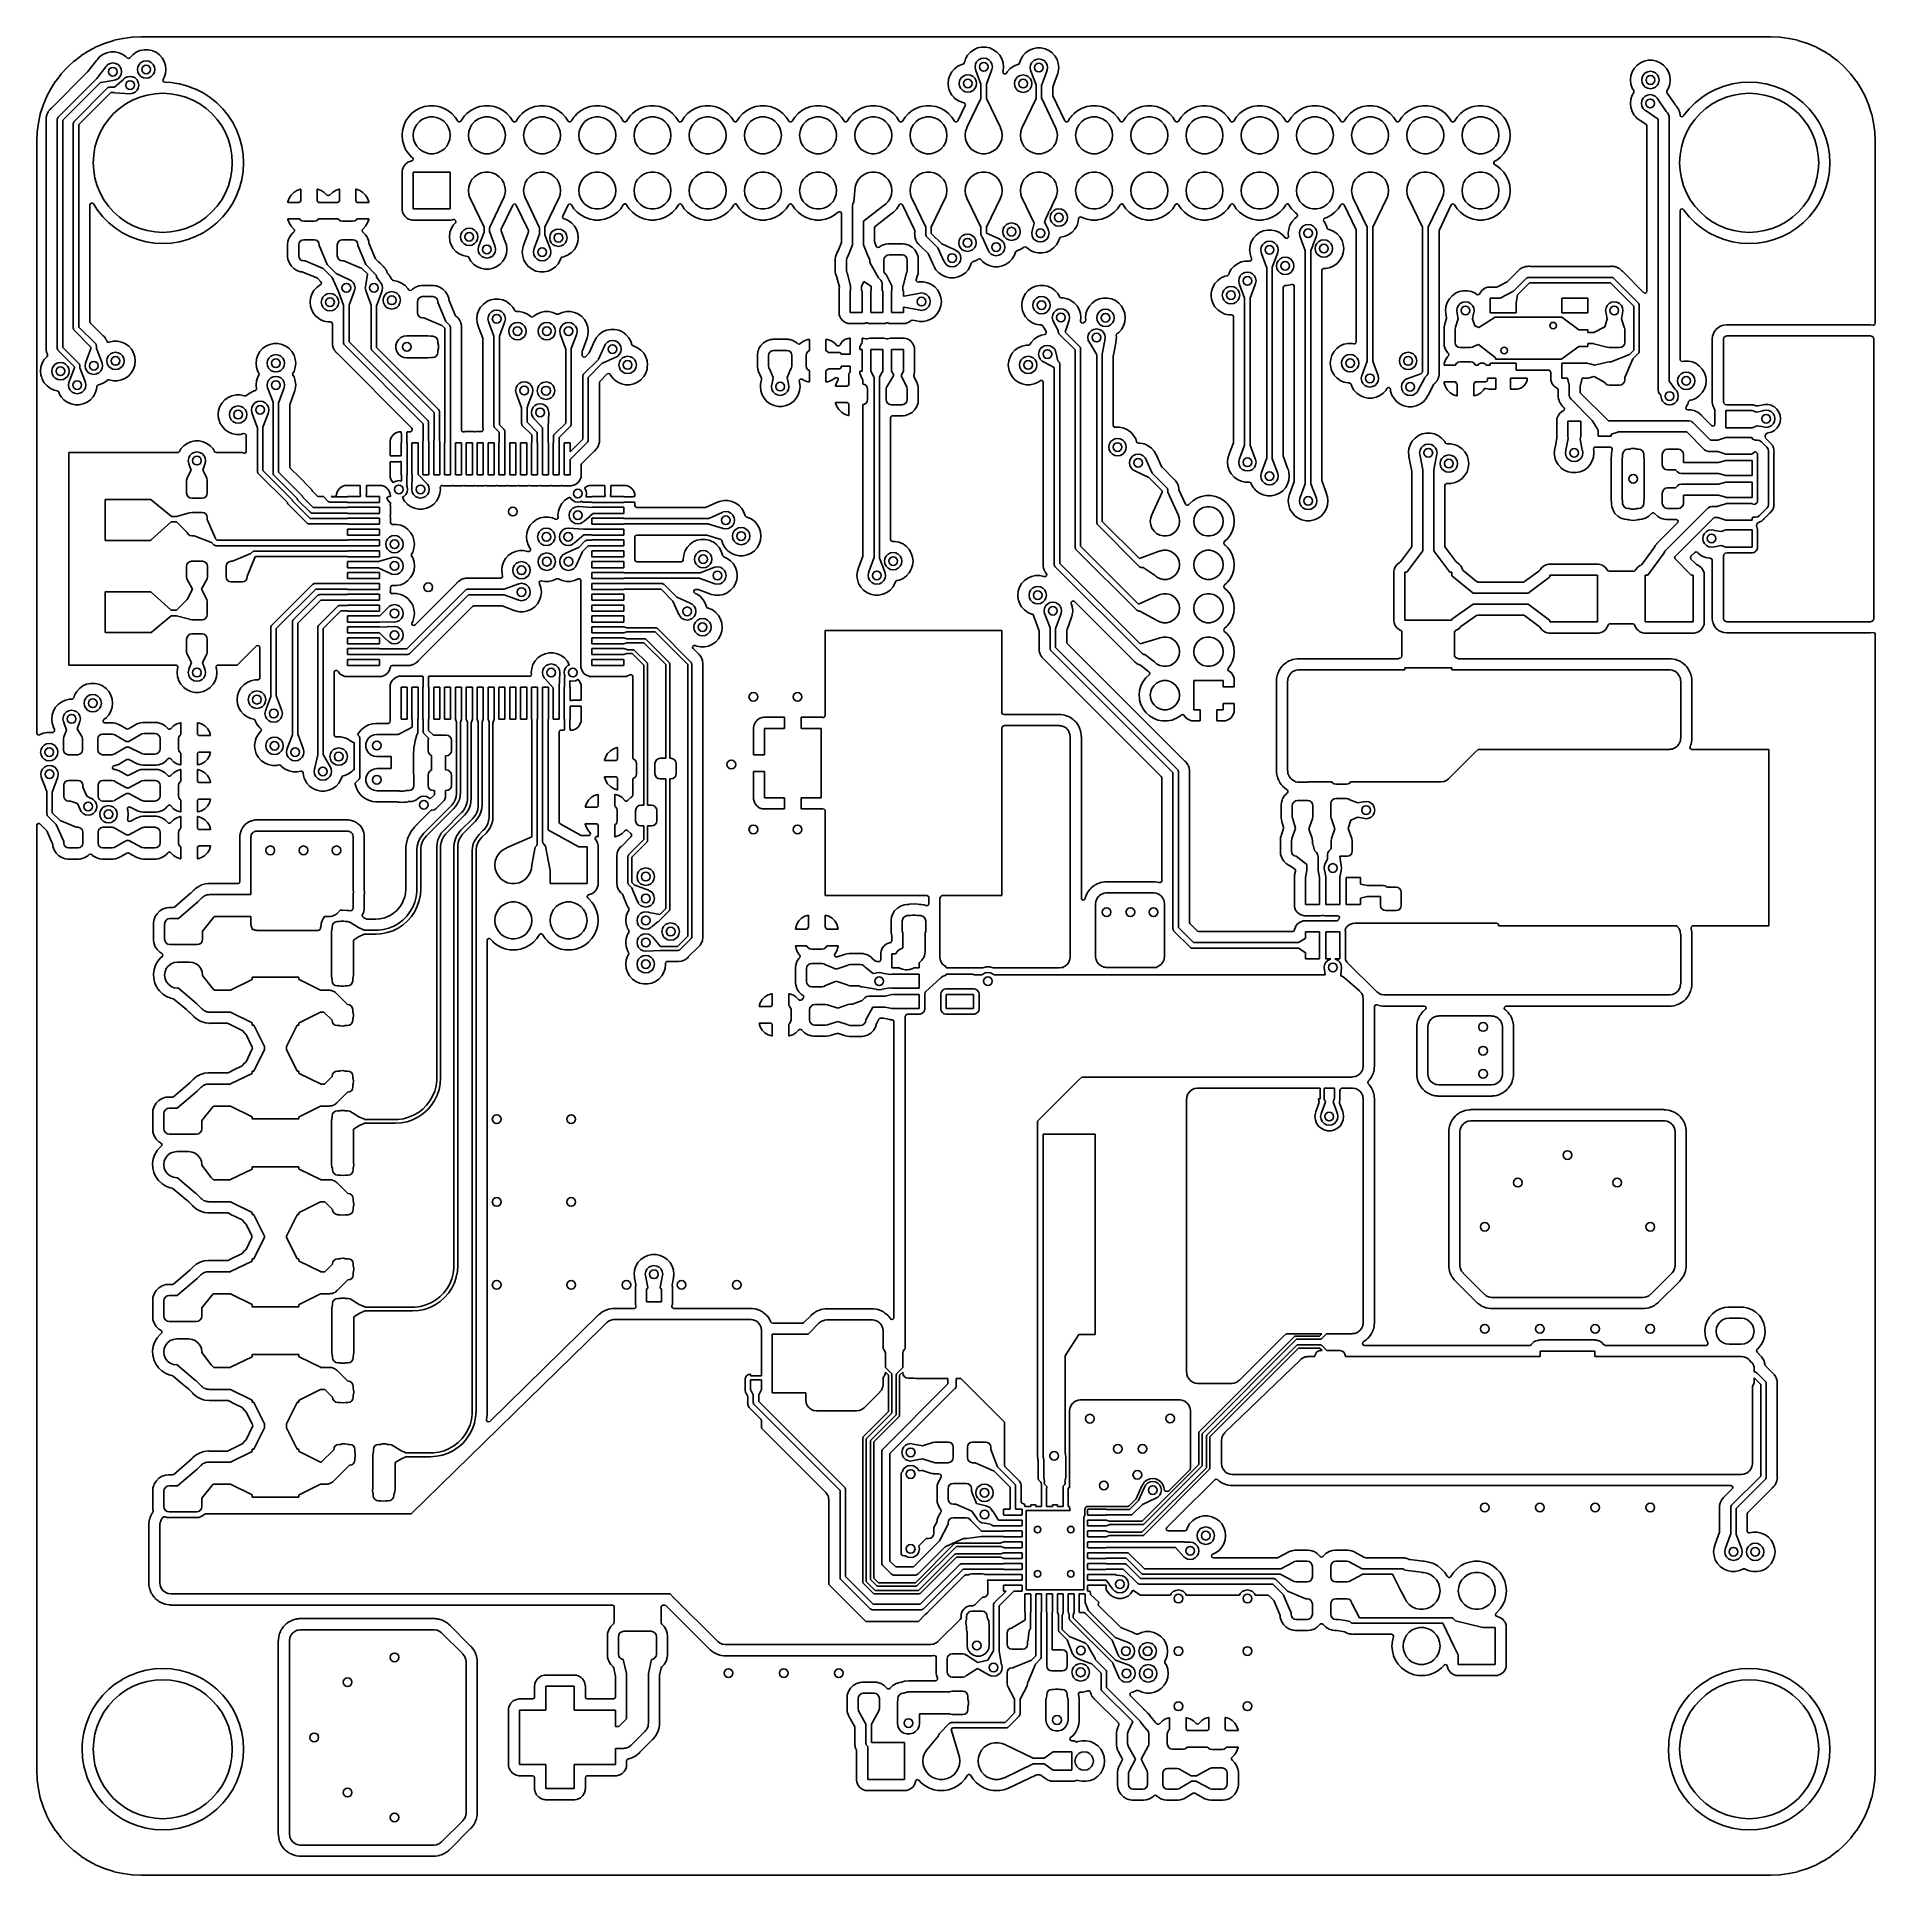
# Model space of a CAD drawing. Extents: x 106.8 to 191.4, y -142.2 to -57.6.
import ezdxf

# ---------------------------------------------------------------- set-up
doc = ezdxf.new("R2010")
doc.units = 0
doc.layers.add('BLACK', color=7, linetype='CONTINUOUS')

msp = doc.modelspace()

# ---------------------------------------------------------------- linework, layer by layer
at = {"layer": 'BLACK', "linetype": 'CONTINUOUS'}
for p, q in [((108.812, -58.475), (109.159, -58.2542)), ((109.159, -58.2542), (109.166, -58.2503)), ((109.166, -58.2503), (109.53, -58.0605)), ((109.53, -58.0605), (109.537, -58.0573)), ((109.537, -58.0573), (109.917, -57.9)), ((109.984, -58.347), (109.81, -58.4247)), ((109.917, -57.9), (109.924, -57.8974)), ((109.924, -57.8974), (110.316, -57.7738)), ((110.171, -58.3073), (109.984, -58.347)), ((110.362, -58.3073), (110.171, -58.3073)), ((110.316, -57.7738), (110.324, -57.7718)), ((110.324, -57.7718), (110.725, -57.6828)), ((110.549, -58.347), (110.362, -58.3073)), ((110.723, -58.4247), (110.549, -58.347)), ((110.725, -57.6828), (110.732, -57.6815)), ((110.732, -57.6815), (111.14, -57.6279)), ((111.14, -57.6279), (111.148, -57.6272)), ((111.148, -57.6272), (111.56, -57.6092)), ((111.337, -58.3248), (111.183, -58.437)), ((111.512, -58.2471), (111.337, -58.3248)), ((111.698, -58.2074), (111.512, -58.2471)), ((111.56, -57.6092), (111.564, -57.6091)), ((111.564, -57.6091), (111.602, -57.6091)), ((111.602, -57.6091), (186.522, -57.6091)), ((111.889, -58.2074), (111.698, -58.2074)), ((112.076, -58.2471), (111.889, -58.2074)), ((112.092, -58.2542), (112.076, -58.2471)), ((112.251, -58.3248), (112.092, -58.2542)), ((112.405, -58.437), (112.251, -58.3248)), ((149.726, -58.3152), (149.598, -58.4572)), ((149.88, -58.203), (149.726, -58.3152)), ((150.055, -58.1253), (149.88, -58.203)), ((150.242, -58.0856), (150.055, -58.1253)), ((150.433, -58.0856), (150.242, -58.0856)), ((150.619, -58.1253), (150.433, -58.0856)), ((150.699, -58.1608), (150.619, -58.1253)), ((150.794, -58.203), (150.699, -58.1608)), ((150.948, -58.3152), (150.794, -58.203)), ((151.076, -58.4572), (150.948, -58.3152)), ((152.266, -58.3507), (152.138, -58.4927)), ((152.42, -58.2385), (152.266, -58.3507)), ((152.595, -58.1608), (152.42, -58.2385)), ((152.782, -58.1211), (152.595, -58.1608)), ((152.973, -58.1211), (152.782, -58.1211)), ((153.159, -58.1608), (152.973, -58.1211)), ((153.334, -58.2385), (153.159, -58.1608)), ((153.159, -58.1608), (153.159, -58.1608)), ((153.488, -58.3507), (153.334, -58.2385)), ((153.616, -58.4927), (153.488, -58.3507)), ((186.522, -57.6091), (186.56, -57.6091)), ((186.56, -57.6091), (186.564, -57.6092)), ((186.564, -57.6092), (186.977, -57.6272)), ((186.977, -57.6272), (186.984, -57.6279)), ((186.984, -57.6279), (187.392, -57.6815)), ((187.392, -57.6815), (187.399, -57.6828)), ((187.399, -57.6828), (187.801, -57.7718)), ((187.801, -57.7718), (187.808, -57.7738)), ((187.808, -57.7738), (188.2, -57.8974)), ((188.2, -57.8974), (188.207, -57.9)), ((188.207, -57.9), (188.587, -58.0573)), ((188.587, -58.0573), (188.594, -58.0605)), ((188.594, -58.0605), (188.867, -58.203)), ((188.867, -58.203), (188.958, -58.2503)), ((188.958, -58.2503), (188.965, -58.2542)), ((188.965, -58.2542), (189.312, -58.475)), ((107.888, -59.3207), (108.166, -59.0176)), ((108.166, -59.0176), (108.171, -59.0123)), ((108.171, -59.0123), (108.474, -58.7345)), ((108.474, -58.7345), (108.48, -58.7296)), ((108.48, -58.7296), (108.806, -58.4794)), ((108.806, -58.4794), (108.812, -58.475)), ((109.114, -59.216), (109.105, -59.2258)), ((109.119, -59.2095), (109.114, -59.216)), ((109.514, -58.7004), (109.119, -59.2087)), ((109.119, -59.2087), (109.119, -59.2095)), ((109.521, -58.6904), (109.514, -58.7004)), ((109.527, -58.6788), (109.521, -58.6904)), ((109.525, -59.5237), (109.936, -58.9944)), ((109.55, -58.6541), (109.527, -58.6788)), ((109.554, -58.6492), (109.55, -58.6541)), ((109.57, -58.6283), (109.554, -58.6492)), ((109.59, -58.6093), (109.57, -58.6283)), ((109.594, -58.6048), (109.59, -58.6093)), ((109.655, -58.5369), (109.594, -58.6048)), ((109.81, -58.4247), (109.655, -58.5369)), ((109.936, -58.9944), (109.943, -58.9807)), ((109.943, -58.9807), (109.959, -58.9642)), ((109.959, -58.9642), (109.976, -58.9434)), ((109.976, -58.9434), (109.983, -58.939)), ((109.983, -58.939), (109.984, -58.9392)), ((109.984, -58.9392), (110.031, -58.8922)), ((110.031, -58.8922), (110.143, -58.8354)), ((110.143, -58.8354), (110.266, -58.8158)), ((110.266, -58.8158), (110.39, -58.8354)), ((110.39, -58.8354), (110.502, -58.8922)), ((110.502, -58.8922), (110.59, -58.9807)), ((110.59, -58.9807), (110.647, -59.0922)), ((110.647, -59.0922), (110.666, -59.2158)), ((110.666, -59.2158), (110.647, -59.3394)), ((110.878, -58.5369), (110.723, -58.4247)), ((110.92, -58.5837), (110.878, -58.5369)), ((110.939, -58.5994), (110.92, -58.5837)), ((110.997, -58.6119), (110.939, -58.5994)), ((111.051, -58.5837), (110.997, -58.6119)), ((111.183, -58.437), (111.051, -58.5837)), ((111.394, -59.1159), (111.413, -58.9923)), ((111.413, -59.2395), (111.394, -59.1159)), ((111.413, -58.9923), (111.47, -58.8808)), ((111.47, -58.8808), (111.559, -58.7923)), ((111.559, -58.7923), (111.67, -58.7355)), ((111.67, -58.7355), (111.794, -58.7159)), ((111.794, -58.7159), (111.917, -58.7355)), ((111.917, -58.7355), (112.029, -58.7923)), ((112.029, -58.7923), (112.117, -58.8808)), ((112.117, -58.8808), (112.174, -58.9923)), ((112.174, -58.9923), (112.194, -59.1159)), ((112.194, -59.1159), (112.174, -59.2395)), ((112.533, -58.579), (112.405, -58.437)), ((112.628, -58.7443), (112.533, -58.579)), ((112.687, -58.926), (112.628, -58.7443)), ((112.707, -59.1159), (112.687, -58.926)), ((112.687, -59.3058), (112.707, -59.1159)), ((148.872, -59.2192), (148.776, -59.3845)), ((148.999, -59.0772), (148.872, -59.2192)), ((149.154, -58.965), (148.999, -59.0772)), ((149.255, -58.9197), (149.154, -58.965)), ((149.328, -58.8873), (149.255, -58.9197)), ((149.355, -58.8815), (149.328, -58.8873)), ((149.375, -58.8774), (149.355, -58.8815)), ((149.418, -58.8547), (149.375, -58.8774)), ((149.438, -58.8122), (149.418, -58.8547)), ((149.441, -58.813), (149.438, -58.8122)), ((149.463, -58.7443), (149.441, -58.813)), ((149.503, -58.6225), (149.463, -58.7443)), ((149.598, -58.4572), (149.503, -58.6225)), ((149.598, -58.4572), (149.598, -58.4572)), ((149.598, -58.4572), (149.598, -58.4572)), ((149.937, -58.9941), (149.957, -58.8705)), ((149.957, -59.1177), (149.937, -58.9941)), ((149.957, -58.8705), (150.013, -58.759)), ((149.972, -59.1483), (149.957, -59.1177)), ((149.972, -59.1488), (149.972, -59.1483)), ((149.972, -59.1577), (149.972, -59.1488)), ((150.207, -59.7865), (149.972, -59.1577)), ((150.013, -58.759), (150.102, -58.6705)), ((150.102, -58.6705), (150.213, -58.6137)), ((150.213, -58.6137), (150.337, -58.5941)), ((150.337, -58.5941), (150.461, -58.6137)), ((150.461, -58.6137), (150.572, -58.6705)), ((150.703, -59.1577), (150.467, -59.7865)), ((150.572, -58.6705), (150.661, -58.759)), ((150.661, -58.759), (150.718, -58.8705)), ((150.718, -59.1177), (150.702, -59.1485)), ((150.702, -59.1485), (150.703, -59.1492)), ((150.703, -59.1492), (150.703, -59.1577)), ((150.718, -58.8705), (150.737, -58.9941)), ((150.737, -58.9941), (150.718, -59.1177)), ((151.172, -58.6225), (151.076, -58.4572)), ((151.231, -58.8042), (151.172, -58.6225)), ((151.22, -59.2207), (151.223, -59.2088)), ((151.223, -59.2088), (151.231, -59.184)), ((151.251, -58.9941), (151.231, -58.8042)), ((151.231, -59.184), (151.251, -58.9941)), ((151.231, -59.184), (151.231, -59.184)), ((151.231, -59.184), (151.231, -59.184)), ((151.539, -59.0873), (151.412, -59.2293)), ((151.694, -58.9751), (151.539, -59.0873)), ((151.781, -58.9362), (151.694, -58.9751)), ((151.868, -58.8974), (151.781, -58.9362)), ((151.892, -58.8924), (151.868, -58.8974)), ((151.922, -58.8859), (151.892, -58.8924)), ((151.951, -58.8745), (151.922, -58.8859)), ((151.988, -58.8271), (151.951, -58.8745)), ((151.992, -58.8122), (151.988, -58.8271)), ((152.043, -58.658), (151.992, -58.8122)), ((152.086, -58.5837), (152.043, -58.658)), ((152.138, -58.4927), (152.086, -58.5837)), ((152.477, -59.0296), (152.497, -58.906)), ((152.497, -59.1532), (152.477, -59.0296)), ((152.497, -58.906), (152.553, -58.7945)), ((152.512, -59.1838), (152.497, -59.1532)), ((152.512, -59.1843), (152.512, -59.1838)), ((152.512, -59.1932), (152.512, -59.1843)), ((152.747, -59.822), (152.512, -59.1932)), ((152.553, -58.7945), (152.642, -58.706)), ((152.642, -58.706), (152.753, -58.6492)), ((152.753, -58.6492), (152.877, -58.6296)), ((152.877, -58.6296), (153.001, -58.6492)), ((153.001, -58.6492), (153.112, -58.706)), ((153.243, -59.1932), (153.007, -59.822)), ((153.112, -58.706), (153.201, -58.7945)), ((153.201, -58.7945), (153.258, -58.906)), ((153.258, -59.1532), (153.242, -59.184)), ((153.242, -59.184), (153.243, -59.1847)), ((153.243, -59.1847), (153.243, -59.1932)), ((153.258, -58.906), (153.277, -59.0296)), ((153.277, -59.0296), (153.258, -59.1532)), ((153.712, -58.658), (153.616, -58.4927)), ((153.771, -58.8397), (153.712, -58.658)), ((153.791, -59.0296), (153.771, -58.8397)), ((153.771, -59.2195), (153.791, -59.0296)), ((180.276, -59.0617), (180.181, -59.227)), ((180.404, -58.9197), (180.276, -59.0617)), ((180.558, -58.8075), (180.404, -58.9197)), ((180.733, -58.7298), (180.558, -58.8075)), ((180.92, -58.6901), (180.733, -58.7298)), ((180.78, -59.275), (180.891, -59.2182)), ((180.891, -59.2182), (181.015, -59.1986)), ((181.111, -58.6901), (180.92, -58.6901)), ((181.015, -59.1986), (181.139, -59.2182)), ((181.297, -58.7298), (181.111, -58.6901)), ((181.139, -59.2182), (181.25, -59.275)), ((181.33, -58.7443), (181.297, -58.7298)), ((181.472, -58.8075), (181.33, -58.7443)), ((181.626, -58.9197), (181.472, -58.8075)), ((181.754, -59.0617), (181.626, -58.9197)), ((181.85, -59.227), (181.754, -59.0617)), ((189.312, -58.475), (189.318, -58.4794)), ((189.318, -58.4794), (189.606, -58.7004)), ((189.606, -58.7004), (189.644, -58.7296)), ((189.644, -58.7296), (189.65, -58.7346)), ((189.65, -58.7346), (189.953, -59.0123)), ((189.953, -59.0123), (189.958, -59.0177)), ((189.958, -59.0177), (190.231, -59.3154)), ((107.214, -60.3769), (107.404, -60.0122)), ((107.404, -60.0122), (107.408, -60.0056)), ((107.408, -60.0056), (107.629, -59.6589)), ((109.105, -59.2258), (107.442, -60.8893)), ((107.629, -59.6589), (107.633, -59.6527)), ((107.633, -59.6527), (107.883, -59.3266)), ((107.745, -61.3053), (109.524, -59.5265)), ((107.883, -59.3266), (107.888, -59.3207)), ((109.7, -59.7096), (107.962, -61.4477)), ((108.481, -61.5052), (110.023, -59.9638)), ((109.524, -59.5265), (109.525, -59.5237)), ((109.704, -59.7105), (109.7, -59.7096)), ((110.257, -59.6174), (109.704, -59.7105)), ((110.023, -59.9638), (110.041, -59.9502)), ((110.041, -59.9502), (110.044, -59.9468)), ((110.044, -59.9468), (110.047, -59.946)), ((110.047, -59.946), (110.052, -59.9421)), ((110.052, -59.9421), (110.083, -59.9355)), ((110.083, -59.9355), (110.113, -59.9266)), ((110.113, -59.9266), (110.335, -59.9266)), ((110.261, -59.615), (110.257, -59.6174)), ((110.266, -59.6158), (110.261, -59.615)), ((110.39, -59.5962), (110.266, -59.6158)), ((110.335, -59.9266), (110.336, -59.9237)), ((110.336, -59.9237), (110.337, -59.9231)), ((110.337, -59.9231), (110.764, -59.5542)), ((110.502, -59.5394), (110.39, -59.5962)), ((110.59, -59.4509), (110.502, -59.5394)), ((110.647, -59.3394), (110.59, -59.4509)), ((110.764, -59.5542), (110.772, -59.5514)), ((110.772, -59.5514), (110.774, -59.5521)), ((110.774, -59.5521), (110.82, -59.5063)), ((110.82, -59.5063), (110.931, -59.4495)), ((110.931, -59.4495), (111.055, -59.43)), ((111.055, -59.43), (111.179, -59.4495)), ((111.179, -59.4495), (111.29, -59.5063)), ((111.29, -59.5063), (111.379, -59.5948)), ((111.379, -60.0651), (111.29, -60.1536)), ((111.379, -59.5948), (111.435, -59.7063)), ((111.435, -59.9536), (111.379, -60.0651)), ((111.47, -59.351), (111.413, -59.2395)), ((111.435, -59.7063), (111.455, -59.83)), ((111.455, -59.83), (111.435, -59.9536)), ((111.559, -59.4395), (111.47, -59.351)), ((111.67, -59.4963), (111.559, -59.4395)), ((111.794, -59.5159), (111.67, -59.4963)), ((111.917, -59.4963), (111.794, -59.5159)), ((112.029, -59.4395), (111.917, -59.4963)), ((112.117, -59.351), (112.029, -59.4395)), ((112.174, -59.2395), (112.117, -59.351)), ((112.571, -59.6227), (112.582, -59.5681)), ((112.598, -59.6763), (112.571, -59.6227)), ((112.582, -59.5681), (112.628, -59.4875)), ((112.653, -59.6998), (112.598, -59.6763)), ((112.628, -59.4875), (112.687, -59.3058)), ((112.948, -59.7152), (112.653, -59.6998)), ((112.95, -59.7154), (112.948, -59.7152)), ((112.948, -59.7152), (112.948, -59.7152)), ((112.953, -59.7157), (112.95, -59.7154)), ((113.208, -59.7561), (112.953, -59.7157)), ((112.953, -59.7157), (112.953, -59.7157)), ((113.334, -59.7762), (113.208, -59.7561)), ((113.336, -59.7768), (113.334, -59.7762)), ((113.652, -59.8612), (113.336, -59.7768)), ((113.336, -59.7768), (113.336, -59.7768)), ((113.71, -59.8768), (113.652, -59.8612)), ((113.712, -59.8776), (113.71, -59.8768)), ((113.906, -59.952), (113.712, -59.8776)), ((113.712, -59.8776), (113.712, -59.8776)), ((114.073, -60.0161), (113.906, -59.952)), ((114.075, -60.0171), (114.073, -60.0161)), ((114.417, -60.1915), (114.075, -60.0171)), ((114.075, -60.0171), (114.075, -60.0171)), ((148.717, -59.5662), (148.697, -59.7561)), ((148.697, -59.7561), (148.717, -59.946)), ((148.776, -59.3845), (148.717, -59.5662)), ((148.717, -59.946), (148.74, -60.0171)), ((148.74, -60.0171), (148.776, -60.1277)), ((149.211, -59.7561), (149.23, -59.6325)), ((149.23, -59.8797), (149.211, -59.7561)), ((149.23, -59.6325), (149.287, -59.521)), ((149.287, -59.9912), (149.23, -59.8797)), ((149.287, -59.521), (149.375, -59.4325)), ((149.375, -60.0797), (149.287, -59.9912)), ((149.375, -59.4325), (149.487, -59.3757)), ((149.487, -59.3757), (149.611, -59.3561)), ((149.611, -59.3561), (149.734, -59.3757)), ((149.734, -59.3757), (149.846, -59.4325)), ((149.846, -59.4325), (149.934, -59.521)), ((149.934, -59.9912), (149.846, -60.0797)), ((149.934, -59.521), (149.991, -59.6325)), ((149.991, -59.8797), (149.934, -59.9912)), ((149.991, -59.6325), (150.011, -59.7561)), ((150.011, -59.7561), (149.991, -59.8797)), ((150.21, -59.7907), (150.207, -59.7865)), ((150.21, -60.4474), (150.21, -59.7907)), ((150.21, -59.7907), (150.21, -59.7907)), ((150.467, -59.7865), (150.464, -59.7896)), ((150.464, -59.7896), (150.464, -60.4467)), ((151.23, -59.2799), (151.22, -59.2207)), ((151.276, -59.3186), (151.23, -59.2799)), ((151.336, -59.3186), (151.276, -59.3186)), ((151.382, -59.2799), (151.336, -59.3186)), ((151.412, -59.2293), (151.382, -59.2799)), ((151.751, -59.7662), (151.77, -59.6426)), ((151.77, -59.8898), (151.751, -59.7662)), ((151.77, -59.6426), (151.827, -59.5311)), ((151.827, -60.0013), (151.77, -59.8898)), ((151.827, -59.5311), (151.915, -59.4426)), ((151.915, -60.0898), (151.827, -60.0013)), ((151.915, -59.4426), (152.027, -59.3858)), ((152.027, -59.3858), (152.151, -59.3662)), ((152.151, -59.3662), (152.274, -59.3858)), ((152.274, -59.3858), (152.386, -59.4426)), ((152.386, -59.4426), (152.474, -59.5311)), ((152.474, -60.0013), (152.386, -60.0898)), ((152.474, -59.5311), (152.531, -59.6426)), ((152.531, -59.8898), (152.474, -60.0013)), ((152.531, -59.6426), (152.551, -59.7662)), ((152.551, -59.7662), (152.531, -59.8898)), ((152.75, -59.8262), (152.747, -59.822)), ((152.75, -60.4474), (152.75, -59.8262)), ((152.75, -59.8262), (152.75, -59.8262)), ((153.007, -59.822), (153.004, -59.8251)), ((153.004, -59.8251), (153.004, -60.4467)), ((153.513, -59.952), (153.518, -59.9211)), ((153.513, -60.2966), (153.513, -59.952)), ((153.518, -59.9211), (153.568, -59.7885)), ((153.568, -59.7885), (153.724, -59.3735)), ((153.724, -59.3735), (153.738, -59.3301)), ((153.738, -59.3236), (153.742, -59.3076)), ((153.738, -59.3301), (153.738, -59.3236)), ((153.742, -59.3076), (153.743, -59.3058)), ((153.743, -59.3058), (153.771, -59.2195)), ((180.105, -59.5617), (180.102, -59.5986)), ((180.102, -59.5986), (180.122, -59.7885)), ((180.122, -59.4087), (180.105, -59.5617)), ((180.181, -59.227), (180.122, -59.4087)), ((180.122, -59.7885), (180.181, -59.9702)), ((180.181, -59.9702), (180.208, -60.0171)), ((180.208, -60.0171), (180.247, -60.0854)), ((180.615, -59.5986), (180.635, -59.475)), ((180.635, -59.7222), (180.615, -59.5986)), ((180.635, -59.475), (180.691, -59.3635)), ((180.691, -59.8337), (180.635, -59.7222)), ((180.691, -59.3635), (180.78, -59.275)), ((180.78, -59.9222), (180.691, -59.8337)), ((180.891, -59.979), (180.78, -59.9222)), ((181.015, -59.9986), (180.891, -59.979)), ((181.139, -59.979), (181.015, -59.9986)), ((181.25, -59.9222), (181.139, -59.979)), ((181.25, -59.275), (181.339, -59.3635)), ((181.339, -59.8337), (181.25, -59.9222)), ((181.339, -59.3635), (181.396, -59.475)), ((181.396, -59.7222), (181.339, -59.8337)), ((181.396, -59.475), (181.415, -59.5986)), ((181.415, -59.5986), (181.396, -59.7222)), ((181.776, -60.0981), (181.85, -59.9702)), ((181.909, -59.4087), (181.85, -59.227)), ((181.85, -59.9702), (181.909, -59.7885)), ((181.929, -59.5986), (181.909, -59.4087)), ((181.909, -59.7885), (181.929, -59.5986)), ((184.05, -60.0171), (183.707, -60.1915)), ((184.052, -60.0161), (184.05, -60.0171)), ((184.05, -60.0171), (184.05, -60.0171)), ((184.054, -60.0152), (184.052, -60.0161)), ((184.412, -59.8776), (184.054, -60.0152)), ((184.054, -60.0152), (184.054, -60.0152)), ((184.415, -59.8768), (184.412, -59.8776)), ((184.412, -59.8776), (184.412, -59.8776)), ((184.417, -59.8762), (184.415, -59.8768)), ((184.788, -59.7768), (184.417, -59.8762)), ((184.417, -59.8762), (184.417, -59.8762)), ((184.79, -59.7762), (184.788, -59.7768)), ((184.788, -59.7768), (184.788, -59.7768)), ((184.792, -59.7758), (184.79, -59.7762)), ((185.172, -59.7157), (184.792, -59.7758)), ((184.792, -59.7758), (184.792, -59.7758)), ((185.174, -59.7154), (185.172, -59.7157)), ((185.172, -59.7157), (185.172, -59.7157)), ((185.176, -59.7152), (185.174, -59.7154)), ((185.56, -59.6951), (185.176, -59.7152)), ((185.176, -59.7152), (185.176, -59.7152)), ((185.562, -59.695), (185.56, -59.6951)), ((185.564, -59.6951), (185.562, -59.695)), ((185.948, -59.7152), (185.564, -59.6951)), ((185.95, -59.7154), (185.948, -59.7152)), ((185.948, -59.7152), (185.948, -59.7152)), ((185.953, -59.7157), (185.95, -59.7154)), ((186.208, -59.7561), (185.953, -59.7157)), ((185.953, -59.7157), (185.953, -59.7157)), ((186.334, -59.7762), (186.208, -59.7561)), ((186.336, -59.7768), (186.334, -59.7762)), ((186.652, -59.8612), (186.336, -59.7768)), ((186.336, -59.7768), (186.336, -59.7768)), ((186.71, -59.8768), (186.652, -59.8612)), ((186.712, -59.8776), (186.71, -59.8768)), ((186.906, -59.952), (186.712, -59.8776)), ((186.712, -59.8776), (186.712, -59.8776)), ((187.073, -60.0161), (186.906, -59.952)), ((187.075, -60.0171), (187.073, -60.0161)), ((187.417, -60.1915), (187.075, -60.0171)), ((187.075, -60.0171), (187.075, -60.0171)), ((190.231, -59.3154), (190.236, -59.3207)), ((190.236, -59.3207), (190.241, -59.3266)), ((190.241, -59.3266), (190.491, -59.6527)), ((190.491, -59.6527), (190.496, -59.659)), ((190.496, -59.659), (190.717, -60.0056)), ((190.717, -60.0056), (190.72, -60.0123)), ((190.72, -60.0123), (190.91, -60.3768)), ((106.927, -61.1628), (107.051, -60.7707)), ((107.051, -60.7707), (107.054, -60.7635)), ((107.054, -60.7635), (107.211, -60.3838)), ((107.211, -60.3838), (107.214, -60.3769)), ((107.426, -60.9016), (107.379, -60.9518)), ((107.427, -60.9013), (107.426, -60.9016)), ((107.442, -60.8893), (107.427, -60.9013)), ((110.165, -60.1806), (108.698, -61.6476)), ((110.342, -60.1806), (110.165, -60.1806)), ((110.299, -61.1459), (110.567, -60.9067)), ((110.344, -60.1813), (110.342, -60.1806)), ((111.043, -60.2291), (110.344, -60.1813)), ((110.567, -60.9067), (110.86, -60.6991)), ((110.86, -60.6991), (111.174, -60.5255)), ((111.045, -60.2284), (111.043, -60.2291)), ((111.043, -60.2291), (111.043, -60.2291)), ((111.055, -60.23), (111.045, -60.2284)), ((111.179, -60.2104), (111.055, -60.23)), ((111.174, -60.5255), (111.505, -60.3882)), ((111.29, -60.1536), (111.179, -60.2104)), ((111.505, -60.3882), (111.85, -60.2888)), ((111.85, -60.2888), (112.204, -60.2287)), ((112.204, -60.2287), (112.562, -60.2086)), ((112.562, -60.2086), (112.92, -60.2287)), ((112.92, -60.2287), (113.274, -60.2888)), ((113.274, -60.2888), (113.619, -60.3882)), ((113.619, -60.3882), (113.951, -60.5255)), ((113.951, -60.5255), (114.265, -60.6991)), ((114.265, -60.6991), (114.557, -60.9067)), ((114.419, -60.1925), (114.417, -60.1915)), ((114.417, -60.1915), (114.417, -60.1915)), ((114.745, -60.4042), (114.419, -60.1925)), ((114.557, -60.9067), (114.825, -61.1459)), ((115.047, -60.6489), (114.745, -60.4042)), ((115.322, -60.9237), (115.047, -60.6489)), ((124.39, -60.8953), (124.192, -61.0024)), ((124.602, -60.8222), (124.39, -60.8953)), ((124.825, -60.7851), (124.602, -60.8222)), ((125.05, -60.7851), (124.825, -60.7851)), ((124.825, -60.7851), (124.825, -60.7851)), ((125.272, -60.8222), (125.05, -60.7851)), ((125.05, -60.7851), (125.05, -60.7851)), ((125.485, -60.8953), (125.272, -60.8222)), ((125.683, -61.0024), (125.485, -60.8953)), ((125.485, -60.8953), (125.485, -60.8953)), ((125.485, -60.8953), (125.485, -60.8953)), ((126.93, -60.8953), (126.732, -61.0024)), ((127.142, -60.8222), (126.93, -60.8953)), ((127.365, -60.7851), (127.142, -60.8222)), ((127.59, -60.7851), (127.365, -60.7851)), ((127.365, -60.7851), (127.365, -60.7851)), ((127.812, -60.8222), (127.59, -60.7851)), ((127.59, -60.7851), (127.59, -60.7851)), ((128.025, -60.8953), (127.812, -60.8222)), ((128.223, -61.0024), (128.025, -60.8953)), ((128.025, -60.8953), (128.025, -60.8953)), ((128.025, -60.8953), (128.025, -60.8953)), ((129.47, -60.8953), (129.272, -61.0024)), ((129.682, -60.8222), (129.47, -60.8953)), ((129.905, -60.7851), (129.682, -60.8222)), ((130.13, -60.7851), (129.905, -60.7851)), ((129.905, -60.7851), (129.905, -60.7851)), ((130.352, -60.8222), (130.13, -60.7851)), ((130.13, -60.7851), (130.13, -60.7851)), ((130.565, -60.8953), (130.352, -60.8222)), ((130.763, -61.0024), (130.565, -60.8953)), ((130.565, -60.8953), (130.565, -60.8953)), ((130.565, -60.8953), (130.565, -60.8953)), ((132.01, -60.8953), (131.812, -61.0024)), ((132.222, -60.8222), (132.01, -60.8953)), ((132.445, -60.7851), (132.222, -60.8222)), ((132.67, -60.7851), (132.445, -60.7851)), ((132.445, -60.7851), (132.445, -60.7851)), ((132.892, -60.8222), (132.67, -60.7851)), ((132.67, -60.7851), (132.67, -60.7851)), ((133.105, -60.8953), (132.892, -60.8222)), ((133.303, -61.0024), (133.105, -60.8953)), ((133.105, -60.8953), (133.105, -60.8953)), ((133.105, -60.8953), (133.105, -60.8953)), ((134.55, -60.8953), (134.352, -61.0024)), ((134.762, -60.8222), (134.55, -60.8953)), ((134.985, -60.7851), (134.762, -60.8222)), ((135.21, -60.7851), (134.985, -60.7851)), ((134.985, -60.7851), (134.985, -60.7851)), ((135.432, -60.8222), (135.21, -60.7851)), ((135.21, -60.7851), (135.21, -60.7851)), ((135.645, -60.8953), (135.432, -60.8222)), ((135.843, -61.0024), (135.645, -60.8953)), ((135.645, -60.8953), (135.645, -60.8953)), ((135.645, -60.8953), (135.645, -60.8953)), ((137.09, -60.8953), (136.892, -61.0024)), ((137.302, -60.8222), (137.09, -60.8953)), ((137.525, -60.7851), (137.302, -60.8222)), ((137.75, -60.7851), (137.525, -60.7851)), ((137.525, -60.7851), (137.525, -60.7851)), ((137.972, -60.8222), (137.75, -60.7851)), ((137.75, -60.7851), (137.75, -60.7851)), ((138.185, -60.8953), (137.972, -60.8222)), ((138.383, -61.0024), (138.185, -60.8953)), ((138.185, -60.8953), (138.185, -60.8953)), ((138.185, -60.8953), (138.185, -60.8953)), ((139.63, -60.8953), (139.432, -61.0024)), ((139.842, -60.8222), (139.63, -60.8953)), ((140.065, -60.7851), (139.842, -60.8222)), ((140.29, -60.7851), (140.065, -60.7851)), ((140.065, -60.7851), (140.065, -60.7851)), ((140.512, -60.8222), (140.29, -60.7851)), ((140.29, -60.7851), (140.29, -60.7851)), ((140.725, -60.8953), (140.512, -60.8222)), ((140.923, -61.0024), (140.725, -60.8953)), ((140.725, -60.8953), (140.725, -60.8953)), ((140.725, -60.8953), (140.725, -60.8953)), ((142.17, -60.8953), (141.972, -61.0024)), ((142.382, -60.8222), (142.17, -60.8953)), ((142.605, -60.7851), (142.382, -60.8222)), ((142.83, -60.7851), (142.605, -60.7851)), ((142.605, -60.7851), (142.605, -60.7851)), ((143.052, -60.8222), (142.83, -60.7851)), ((142.83, -60.7851), (142.83, -60.7851)), ((143.265, -60.8953), (143.052, -60.8222)), ((143.463, -61.0024), (143.265, -60.8953)), ((143.265, -60.8953), (143.265, -60.8953)), ((143.265, -60.8953), (143.265, -60.8953)), ((144.71, -60.8953), (144.512, -61.0024)), ((144.922, -60.8222), (144.71, -60.8953)), ((145.145, -60.7851), (144.922, -60.8222)), ((145.37, -60.7851), (145.145, -60.7851)), ((145.145, -60.7851), (145.145, -60.7851)), ((145.592, -60.8222), (145.37, -60.7851)), ((145.37, -60.7851), (145.37, -60.7851)), ((145.805, -60.8953), (145.592, -60.8222)), ((146.003, -61.0024), (145.805, -60.8953)), ((145.805, -60.8953), (145.805, -60.8953)), ((145.805, -60.8953), (145.805, -60.8953)), ((147.25, -60.8953), (147.052, -61.0024)), ((147.462, -60.8222), (147.25, -60.8953)), ((147.685, -60.7851), (147.462, -60.8222)), ((147.91, -60.7851), (147.685, -60.7851)), ((147.685, -60.7851), (147.685, -60.7851)), ((148.132, -60.8222), (147.91, -60.7851)), ((147.91, -60.7851), (147.91, -60.7851)), ((148.345, -60.8953), (148.132, -60.8222)), ((148.543, -61.0024), (148.345, -60.8953)), ((148.345, -60.8953), (148.345, -60.8953)), ((148.345, -60.8953), (148.345, -60.8953)), ((148.776, -60.1277), (148.814, -60.1925)), ((148.814, -60.1925), (148.872, -60.293)), ((148.872, -60.293), (148.971, -60.403)), ((148.971, -60.403), (148.999, -60.435)), ((148.999, -60.435), (149.154, -60.5472)), ((149.485, -60.7691), (149.145, -61.4789)), ((149.154, -60.5472), (149.328, -60.6249)), ((149.328, -60.6249), (149.424, -60.6452)), ((149.487, -60.1365), (149.375, -60.0797)), ((149.424, -60.6452), (149.475, -60.6771)), ((149.475, -60.6771), (149.493, -60.7342)), ((149.493, -60.7342), (149.485, -60.7691)), ((149.611, -60.1561), (149.487, -60.1365)), ((149.566, -61.7877), (150.207, -60.4502)), ((149.734, -60.1365), (149.611, -60.1561)), ((149.846, -60.0797), (149.734, -60.1365)), ((150.207, -60.4502), (150.21, -60.4474)), ((150.464, -60.4467), (150.465, -60.447)), ((150.465, -60.447), (150.467, -60.4502)), ((150.467, -60.4502), (151.108, -61.7877)), ((152.027, -60.1466), (151.915, -60.0898)), ((152.151, -60.1662), (152.027, -60.1466)), ((152.106, -61.7877), (152.747, -60.4502)), ((152.274, -60.1466), (152.151, -60.1662)), ((152.386, -60.0898), (152.274, -60.1466)), ((152.747, -60.4502), (152.75, -60.4474)), ((153.004, -60.4467), (153.005, -60.447)), ((153.005, -60.447), (153.007, -60.4502)), ((153.007, -60.4502), (153.648, -61.7877)), ((153.521, -60.3346), (153.513, -60.2966)), ((154.069, -61.4789), (153.521, -60.3346)), ((154.87, -60.8953), (154.672, -61.0024)), ((155.082, -60.8222), (154.87, -60.8953)), ((155.305, -60.7851), (155.082, -60.8222)), ((155.53, -60.7851), (155.305, -60.7851)), ((155.305, -60.7851), (155.305, -60.7851)), ((155.752, -60.8222), (155.53, -60.7851)), ((155.53, -60.7851), (155.53, -60.7851)), ((155.965, -60.8953), (155.752, -60.8222)), ((156.163, -61.0024), (155.965, -60.8953)), ((155.965, -60.8953), (155.965, -60.8953)), ((155.965, -60.8953), (155.965, -60.8953)), ((157.41, -60.8953), (157.212, -61.0024)), ((157.622, -60.8222), (157.41, -60.8953)), ((157.845, -60.7851), (157.622, -60.8222)), ((158.07, -60.7851), (157.845, -60.7851)), ((157.845, -60.7851), (157.845, -60.7851)), ((158.292, -60.8222), (158.07, -60.7851)), ((158.07, -60.7851), (158.07, -60.7851)), ((158.505, -60.8953), (158.292, -60.8222)), ((158.703, -61.0024), (158.505, -60.8953)), ((158.505, -60.8953), (158.505, -60.8953)), ((158.505, -60.8953), (158.505, -60.8953)), ((159.95, -60.8953), (159.752, -61.0024)), ((160.162, -60.8222), (159.95, -60.8953)), ((160.385, -60.7851), (160.162, -60.8222)), ((160.61, -60.7851), (160.385, -60.7851)), ((160.385, -60.7851), (160.385, -60.7851)), ((160.832, -60.8222), (160.61, -60.7851)), ((160.61, -60.7851), (160.61, -60.7851)), ((161.045, -60.8953), (160.832, -60.8222)), ((161.243, -61.0024), (161.045, -60.8953)), ((161.045, -60.8953), (161.045, -60.8953)), ((161.045, -60.8953), (161.045, -60.8953)), ((162.49, -60.8953), (162.292, -61.0024)), ((162.702, -60.8222), (162.49, -60.8953)), ((162.925, -60.7851), (162.702, -60.8222)), ((163.15, -60.7851), (162.925, -60.7851)), ((162.925, -60.7851), (162.925, -60.7851)), ((163.372, -60.8222), (163.15, -60.7851)), ((163.15, -60.7851), (163.15, -60.7851)), ((163.585, -60.8953), (163.372, -60.8222)), ((163.783, -61.0024), (163.585, -60.8953)), ((163.585, -60.8953), (163.585, -60.8953)), ((163.585, -60.8953), (163.585, -60.8953)), ((165.03, -60.8953), (164.832, -61.0024)), ((165.242, -60.8222), (165.03, -60.8953)), ((165.465, -60.7851), (165.242, -60.8222)), ((165.69, -60.7851), (165.465, -60.7851)), ((165.465, -60.7851), (165.465, -60.7851)), ((165.912, -60.8222), (165.69, -60.7851)), ((165.69, -60.7851), (165.69, -60.7851)), ((166.125, -60.8953), (165.912, -60.8222)), ((166.323, -61.0024), (166.125, -60.8953)), ((166.125, -60.8953), (166.125, -60.8953)), ((166.125, -60.8953), (166.125, -60.8953)), ((167.57, -60.8953), (167.372, -61.0024)), ((167.782, -60.8222), (167.57, -60.8953)), ((168.005, -60.7851), (167.782, -60.8222)), ((168.23, -60.7851), (168.005, -60.7851)), ((168.005, -60.7851), (168.005, -60.7851)), ((168.452, -60.8222), (168.23, -60.7851)), ((168.23, -60.7851), (168.23, -60.7851)), ((168.665, -60.8953), (168.452, -60.8222)), ((168.863, -61.0024), (168.665, -60.8953)), ((168.665, -60.8953), (168.665, -60.8953)), ((168.665, -60.8953), (168.665, -60.8953)), ((170.11, -60.8953), (169.912, -61.0024)), ((170.322, -60.8222), (170.11, -60.8953)), ((170.545, -60.7851), (170.322, -60.8222)), ((170.77, -60.7851), (170.545, -60.7851)), ((170.545, -60.7851), (170.545, -60.7851)), ((170.992, -60.8222), (170.77, -60.7851)), ((170.77, -60.7851), (170.77, -60.7851)), ((171.205, -60.8953), (170.992, -60.8222)), ((171.403, -61.0024), (171.205, -60.8953)), ((171.205, -60.8953), (171.205, -60.8953)), ((171.205, -60.8953), (171.205, -60.8953)), ((172.65, -60.8953), (172.452, -61.0024)), ((172.862, -60.8222), (172.65, -60.8953)), ((173.085, -60.7851), (172.862, -60.8222)), ((173.31, -60.7851), (173.085, -60.7851)), ((173.085, -60.7851), (173.085, -60.7851)), ((173.532, -60.8222), (173.31, -60.7851)), ((173.31, -60.7851), (173.31, -60.7851)), ((173.745, -60.8953), (173.532, -60.8222)), ((173.943, -61.0024), (173.745, -60.8953)), ((173.745, -60.8953), (173.745, -60.8953)), ((173.745, -60.8953), (173.745, -60.8953)), ((180.114, -60.4829), (180.094, -60.6728)), ((180.094, -60.6728), (180.114, -60.8627)), ((180.173, -60.3012), (180.114, -60.4829)), ((180.114, -60.8627), (180.127, -60.9016)), ((180.127, -60.9016), (180.173, -61.0444)), ((180.247, -60.1733), (180.173, -60.3012)), ((180.247, -60.0854), (180.258, -60.1446)), ((180.258, -60.1446), (180.247, -60.1733)), ((180.608, -60.6728), (180.627, -60.5492)), ((180.627, -60.7964), (180.608, -60.6728)), ((180.627, -60.5492), (180.684, -60.4377)), ((180.684, -60.9079), (180.627, -60.7964)), ((180.684, -60.4377), (180.773, -60.3492)), ((180.732, -60.9555), (180.684, -60.9079)), ((180.773, -60.3492), (180.884, -60.2924)), ((180.884, -60.2924), (181.008, -60.2728)), ((181.008, -60.2728), (181.131, -60.2924)), ((181.131, -60.2924), (181.243, -60.3492)), ((181.243, -60.3492), (181.291, -60.3972)), ((181.291, -60.3972), (181.297, -60.3999)), ((181.297, -60.3999), (181.299, -60.4015)), ((181.299, -60.4015), (181.306, -60.4125)), ((181.306, -60.4125), (181.331, -60.4377)), ((181.331, -60.4377), (181.353, -60.4804)), ((181.353, -60.4804), (181.748, -61.0509)), ((181.765, -60.1268), (181.776, -60.0981)), ((181.776, -60.186), (181.765, -60.1268)), ((181.784, -60.1994), (181.776, -60.186)), ((181.787, -60.2055), (181.784, -60.1994)), ((182.12, -60.6862), (181.787, -60.2055)), ((182.158, -60.742), (182.12, -60.6862)), ((182.17, -60.756), (182.158, -60.742)), ((182.201, -60.7851), (182.17, -60.756)), ((182.21, -60.7932), (182.201, -60.7851)), ((182.211, -60.7951), (182.21, -60.7932)), ((182.222, -60.809), (182.211, -60.7951)), ((182.224, -60.8106), (182.222, -60.809)), ((182.264, -60.8759), (182.224, -60.8106)), ((182.266, -60.878), (182.264, -60.8759)), ((182.308, -60.9422), (182.266, -60.878)), ((183.076, -60.6505), (182.804, -60.9221)), ((183.077, -60.6489), (183.076, -60.6505)), ((183.076, -60.6505), (183.076, -60.6505)), ((183.079, -60.6474), (183.077, -60.6489)), ((183.378, -60.4057), (183.079, -60.6474)), ((183.079, -60.6474), (183.079, -60.6474)), ((183.299, -61.1459), (183.567, -60.9067)), ((183.379, -60.4042), (183.378, -60.4057)), ((183.378, -60.4057), (183.378, -60.4057)), ((183.487, -60.3346), (183.379, -60.4042)), ((183.703, -60.1938), (183.487, -60.3346)), ((183.567, -60.9067), (183.86, -60.6991)), ((183.705, -60.1925), (183.703, -60.1938)), ((183.703, -60.1938), (183.703, -60.1938)), ((183.707, -60.1915), (183.705, -60.1925)), ((183.707, -60.1915), (183.707, -60.1915)), ((183.86, -60.6991), (184.174, -60.5255)), ((184.174, -60.5255), (184.505, -60.3882)), ((184.505, -60.3882), (184.85, -60.2888)), ((184.85, -60.2888), (185.204, -60.2287)), ((185.204, -60.2287), (185.562, -60.2086)), ((185.562, -60.2086), (185.92, -60.2287)), ((185.92, -60.2287), (186.274, -60.2888)), ((186.274, -60.2888), (186.619, -60.3882)), ((186.619, -60.3882), (186.951, -60.5255)), ((186.951, -60.5255), (187.265, -60.6991)), ((187.265, -60.6991), (187.557, -60.9067)), ((187.419, -60.1925), (187.417, -60.1915)), ((187.417, -60.1915), (187.417, -60.1915)), ((187.745, -60.4042), (187.419, -60.1925)), ((187.557, -60.9067), (187.825, -61.1459)), ((188.047, -60.6489), (187.745, -60.4042)), ((188.322, -60.9237), (188.047, -60.6489)), ((190.91, -60.3768), (190.913, -60.3838)), ((190.913, -60.3838), (191.071, -60.7635)), ((191.071, -60.7635), (191.073, -60.7707)), ((191.073, -60.7707), (191.197, -61.1627)), ((106.781, -61.9865), (106.835, -61.579)), ((106.835, -61.579), (106.836, -61.5714)), ((106.836, -61.5714), (106.925, -61.1701)), ((106.925, -61.1701), (106.927, -61.1628)), ((107.198, -61.3519), (107.194, -61.375)), ((107.194, -61.375), (107.199, -61.421)), ((107.199, -61.3382), (107.198, -61.3519)), ((107.211, -61.2701), (107.199, -61.3148)), ((107.199, -61.3148), (107.199, -61.3382)), ((107.199, -61.421), (107.199, -61.4292)), ((107.199, -61.4292), (107.199, -71.876)), ((107.212, -61.262), (107.211, -61.2701)), ((107.22, -61.2164), (107.212, -61.262)), ((107.229, -61.195), (107.22, -61.2164)), ((107.233, -61.1819), (107.229, -61.195)), ((107.239, -61.1593), (107.233, -61.1819)), ((107.261, -61.1189), (107.239, -61.1593)), ((107.265, -61.1114), (107.261, -61.1189)), ((107.283, -61.0691), (107.265, -61.1114)), ((107.298, -61.0506), (107.283, -61.0691)), ((107.305, -61.0391), (107.298, -61.0506)), ((107.316, -61.0186), (107.305, -61.0391)), ((107.348, -60.985), (107.316, -61.0186)), ((107.353, -60.9787), (107.348, -60.985)), ((107.355, -60.9762), (107.353, -60.9787)), ((107.357, -60.974), (107.355, -60.9762)), ((107.355, -60.9762), (107.355, -60.9762)), ((107.377, -60.9538), (107.357, -60.974)), ((107.379, -60.9518), (107.377, -60.9538)), ((107.708, -61.3951), (107.711, -61.3727)), ((107.708, -71.9558), (107.708, -61.3951)), ((107.711, -61.3681), (107.712, -61.3657)), ((107.711, -61.3727), (107.711, -61.3681)), ((107.712, -61.3657), (107.713, -61.3593)), ((107.713, -61.3593), (107.73, -61.3329)), ((107.73, -61.3329), (107.745, -61.3053)), ((107.962, -61.4477), (107.962, -71.9032)), ((108.444, -61.595), (108.448, -61.5725)), ((108.444, -71.0184), (108.444, -61.595)), ((108.447, -61.568), (108.449, -61.5656)), ((108.448, -61.5725), (108.447, -61.568)), ((108.449, -61.5592), (108.466, -61.5328)), ((108.449, -61.5656), (108.449, -61.5592)), ((108.466, -61.5328), (108.481, -61.5052)), ((108.698, -61.6476), (108.698, -70.9658)), ((109.679, -62.0202), (109.853, -61.7061)), ((109.853, -61.7061), (110.06, -61.4134)), ((110.06, -61.4134), (110.299, -61.1459)), ((114.825, -61.1459), (115.064, -61.4134)), ((115.064, -61.4134), (115.272, -61.7061)), ((115.272, -61.7061), (115.445, -62.0202)), ((115.566, -61.2258), (115.322, -60.9237)), ((115.778, -61.5518), (115.566, -61.2258)), ((115.955, -61.8981), (115.778, -61.5518)), ((123.648, -61.701), (123.593, -61.9192)), ((123.738, -61.4948), (123.648, -61.701)), ((123.861, -61.3063), (123.738, -61.4948)), ((124.014, -61.1407), (123.861, -61.3063)), ((124.192, -61.0024), (124.014, -61.1407)), ((124.161, -61.7979), (124.249, -61.644)), ((124.249, -61.644), (124.368, -61.5119)), ((124.368, -61.5119), (124.512, -61.4075)), ((124.512, -61.4075), (124.674, -61.3352)), ((124.674, -61.3352), (124.848, -61.2983)), ((124.848, -61.2983), (125.026, -61.2983)), ((125.026, -61.2983), (125.2, -61.3352)), ((125.2, -61.3352), (125.362, -61.4075)), ((125.362, -61.4075), (125.506, -61.5119)), ((125.506, -61.5119), (125.625, -61.644)), ((125.625, -61.644), (125.714, -61.7979)), ((125.86, -61.1407), (125.683, -61.0024)), ((126.013, -61.3063), (125.86, -61.1407)), ((126.134, -61.4911), (126.013, -61.3063)), ((126.173, -61.5238), (126.134, -61.4911)), ((126.233, -61.5271), (126.173, -61.5238)), ((126.281, -61.4911), (126.233, -61.5271)), ((126.381, -61.3382), (126.281, -61.4911)), ((126.401, -61.3063), (126.381, -61.3382)), ((126.453, -61.2504), (126.401, -61.3063)), ((126.554, -61.1407), (126.453, -61.2504)), ((126.732, -61.0024), (126.554, -61.1407)), ((126.701, -61.7979), (126.789, -61.644)), ((126.789, -61.644), (126.908, -61.5119)), ((126.908, -61.5119), (127.052, -61.4075)), ((127.052, -61.4075), (127.214, -61.3352)), ((127.214, -61.3352), (127.388, -61.2983)), ((127.388, -61.2983), (127.566, -61.2983)), ((127.566, -61.2983), (127.74, -61.3352)), ((127.74, -61.3352), (127.902, -61.4075)), ((127.902, -61.4075), (128.046, -61.5119)), ((128.046, -61.5119), (128.165, -61.644)), ((128.165, -61.644), (128.254, -61.7979)), ((128.4, -61.1407), (128.223, -61.0024)), ((128.553, -61.3063), (128.4, -61.1407)), ((128.674, -61.4911), (128.553, -61.3063)), ((128.713, -61.5238), (128.674, -61.4911)), ((128.773, -61.5271), (128.713, -61.5238)), ((128.821, -61.4911), (128.773, -61.5271)), ((128.921, -61.3382), (128.821, -61.4911)), ((128.941, -61.3063), (128.921, -61.3382)), ((128.993, -61.2504), (128.941, -61.3063)), ((129.094, -61.1407), (128.993, -61.2504)), ((129.272, -61.0024), (129.094, -61.1407)), ((129.241, -61.7979), (129.329, -61.644)), ((129.329, -61.644), (129.448, -61.5119)), ((129.448, -61.5119), (129.592, -61.4075)), ((129.592, -61.4075), (129.754, -61.3352)), ((129.754, -61.3352), (129.928, -61.2983)), ((129.928, -61.2983), (130.106, -61.2983)), ((130.106, -61.2983), (130.28, -61.3352)), ((130.28, -61.3352), (130.442, -61.4075)), ((130.442, -61.4075), (130.586, -61.5119)), ((130.586, -61.5119), (130.705, -61.644)), ((130.705, -61.644), (130.794, -61.7979)), ((130.94, -61.1407), (130.763, -61.0024)), ((131.093, -61.3063), (130.94, -61.1407)), ((131.214, -61.4911), (131.093, -61.3063)), ((131.253, -61.5238), (131.214, -61.4911)), ((131.313, -61.5271), (131.253, -61.5238)), ((131.361, -61.4911), (131.313, -61.5271)), ((131.461, -61.3382), (131.361, -61.4911)), ((131.481, -61.3063), (131.461, -61.3382)), ((131.533, -61.2504), (131.481, -61.3063)), ((131.634, -61.1407), (131.533, -61.2504)), ((131.812, -61.0024), (131.634, -61.1407)), ((131.781, -61.7979), (131.869, -61.644)), ((131.869, -61.644), (131.988, -61.5119)), ((131.988, -61.5119), (132.132, -61.4075)), ((132.132, -61.4075), (132.294, -61.3352)), ((132.294, -61.3352), (132.468, -61.2983)), ((132.468, -61.2983), (132.646, -61.2983)), ((132.646, -61.2983), (132.82, -61.3352)), ((132.82, -61.3352), (132.982, -61.4075)), ((132.982, -61.4075), (133.126, -61.5119)), ((133.126, -61.5119), (133.245, -61.644)), ((133.245, -61.644), (133.334, -61.7979)), ((133.48, -61.1407), (133.303, -61.0024)), ((133.633, -61.3063), (133.48, -61.1407)), ((133.754, -61.4911), (133.633, -61.3063)), ((133.793, -61.5238), (133.754, -61.4911)), ((133.853, -61.5271), (133.793, -61.5238)), ((133.901, -61.4911), (133.853, -61.5271)), ((134.001, -61.3382), (133.901, -61.4911)), ((134.021, -61.3063), (134.001, -61.3382)), ((134.073, -61.2504), (134.021, -61.3063)), ((134.174, -61.1407), (134.073, -61.2504)), ((134.352, -61.0024), (134.174, -61.1407)), ((134.321, -61.7979), (134.409, -61.644)), ((134.409, -61.644), (134.528, -61.5119)), ((134.528, -61.5119), (134.672, -61.4075)), ((134.672, -61.4075), (134.834, -61.3352)), ((134.834, -61.3352), (135.008, -61.2983)), ((135.008, -61.2983), (135.186, -61.2983)), ((135.186, -61.2983), (135.36, -61.3352)), ((135.36, -61.3352), (135.522, -61.4075)), ((135.522, -61.4075), (135.666, -61.5119)), ((135.666, -61.5119), (135.785, -61.644)), ((135.785, -61.644), (135.874, -61.7979)), ((136.02, -61.1407), (135.843, -61.0024)), ((136.173, -61.3063), (136.02, -61.1407)), ((136.248, -61.421), (136.173, -61.3063)), ((136.294, -61.4911), (136.248, -61.421)), ((136.333, -61.5238), (136.294, -61.4911)), ((136.393, -61.5271), (136.333, -61.5238)), ((136.441, -61.4911), (136.393, -61.5271)), ((136.561, -61.3063), (136.441, -61.4911)), ((136.714, -61.1407), (136.561, -61.3063)), ((136.892, -61.0024), (136.714, -61.1407)), ((136.861, -61.7979), (136.949, -61.644)), ((136.949, -61.644), (137.068, -61.5119)), ((137.068, -61.5119), (137.212, -61.4075)), ((137.212, -61.4075), (137.374, -61.3352)), ((137.374, -61.3352), (137.548, -61.2983)), ((137.548, -61.2983), (137.726, -61.2983)), ((137.726, -61.2983), (137.9, -61.3352)), ((137.9, -61.3352), (138.062, -61.4075)), ((138.062, -61.4075), (138.206, -61.5119)), ((138.206, -61.5119), (138.325, -61.644)), ((138.325, -61.644), (138.414, -61.7979)), ((138.56, -61.1407), (138.383, -61.0024)), ((138.713, -61.3063), (138.56, -61.1407)), ((138.788, -61.421), (138.713, -61.3063)), ((138.834, -61.4911), (138.788, -61.421)), ((138.873, -61.5238), (138.834, -61.4911)), ((138.933, -61.5271), (138.873, -61.5238)), ((138.981, -61.4911), (138.933, -61.5271)), ((139.101, -61.3063), (138.981, -61.4911)), ((139.254, -61.1407), (139.101, -61.3063)), ((139.432, -61.0024), (139.254, -61.1407)), ((139.401, -61.7979), (139.489, -61.644)), ((139.489, -61.644), (139.608, -61.5119)), ((139.608, -61.5119), (139.752, -61.4075)), ((139.752, -61.4075), (139.914, -61.3352)), ((139.914, -61.3352), (140.088, -61.2983)), ((140.088, -61.2983), (140.266, -61.2983)), ((140.266, -61.2983), (140.44, -61.3352)), ((140.44, -61.3352), (140.602, -61.4075)), ((140.602, -61.4075), (140.746, -61.5119)), ((140.746, -61.5119), (140.865, -61.644)), ((140.865, -61.644), (140.954, -61.7979)), ((141.1, -61.1407), (140.923, -61.0024)), ((141.253, -61.3063), (141.1, -61.1407)), ((141.328, -61.421), (141.253, -61.3063)), ((141.374, -61.4911), (141.328, -61.421)), ((141.413, -61.5238), (141.374, -61.4911)), ((141.473, -61.5271), (141.413, -61.5238)), ((141.521, -61.4911), (141.473, -61.5271)), ((141.641, -61.3063), (141.521, -61.4911)), ((141.794, -61.1407), (141.641, -61.3063)), ((141.972, -61.0024), (141.794, -61.1407)), ((141.941, -61.7979), (142.029, -61.644)), ((142.029, -61.644), (142.148, -61.5119)), ((142.148, -61.5119), (142.292, -61.4075)), ((142.292, -61.4075), (142.454, -61.3352)), ((142.454, -61.3352), (142.628, -61.2983)), ((142.628, -61.2983), (142.806, -61.2983)), ((142.806, -61.2983), (142.98, -61.3352)), ((142.98, -61.3352), (143.142, -61.4075)), ((143.142, -61.4075), (143.286, -61.5119)), ((143.286, -61.5119), (143.405, -61.644)), ((143.405, -61.644), (143.494, -61.7979)), ((143.64, -61.1407), (143.463, -61.0024)), ((143.793, -61.3063), (143.64, -61.1407)), ((143.868, -61.421), (143.793, -61.3063)), ((143.914, -61.4911), (143.868, -61.421)), ((143.953, -61.5238), (143.914, -61.4911)), ((144.013, -61.5271), (143.953, -61.5238)), ((144.061, -61.4911), (144.013, -61.5271)), ((144.181, -61.3063), (144.061, -61.4911)), ((144.334, -61.1407), (144.181, -61.3063)), ((144.512, -61.0024), (144.334, -61.1407)), ((144.481, -61.7979), (144.569, -61.644)), ((144.569, -61.644), (144.688, -61.5119)), ((144.688, -61.5119), (144.832, -61.4075)), ((144.832, -61.4075), (144.994, -61.3352)), ((144.994, -61.3352), (145.168, -61.2983)), ((145.168, -61.2983), (145.346, -61.2983)), ((145.346, -61.2983), (145.52, -61.3352)), ((145.52, -61.3352), (145.682, -61.4075)), ((145.682, -61.4075), (145.826, -61.5119)), ((145.826, -61.5119), (145.945, -61.644)), ((145.945, -61.644), (146.034, -61.7979)), ((146.18, -61.1407), (146.003, -61.0024)), ((146.333, -61.3063), (146.18, -61.1407)), ((146.408, -61.421), (146.333, -61.3063)), ((146.454, -61.4911), (146.408, -61.421)), ((146.493, -61.5238), (146.454, -61.4911)), ((146.553, -61.5271), (146.493, -61.5238)), ((146.601, -61.4911), (146.553, -61.5271)), ((146.721, -61.3063), (146.601, -61.4911)), ((146.874, -61.1407), (146.721, -61.3063)), ((147.052, -61.0024), (146.874, -61.1407)), ((147.021, -61.7979), (147.109, -61.644)), ((147.109, -61.644), (147.228, -61.5119)), ((147.228, -61.5119), (147.372, -61.4075)), ((147.372, -61.4075), (147.534, -61.3352)), ((147.534, -61.3352), (147.708, -61.2983)), ((147.708, -61.2983), (147.886, -61.2983)), ((147.886, -61.2983), (148.06, -61.3352)), ((148.06, -61.3352), (148.222, -61.4075)), ((148.222, -61.4075), (148.366, -61.5119)), ((148.366, -61.5119), (148.485, -61.644)), ((148.485, -61.644), (148.574, -61.7979)), ((148.72, -61.1407), (148.543, -61.0024)), ((148.873, -61.3063), (148.72, -61.1407)), ((148.992, -61.489), (148.873, -61.3063)), ((148.993, -61.4906), (148.992, -61.489)), ((149.042, -61.5256), (148.993, -61.4906)), ((149.102, -61.5209), (149.042, -61.5256)), ((149.145, -61.4789), (149.102, -61.5209)), ((154.07, -61.4806), (154.069, -61.4789)), ((154.114, -61.5217), (154.07, -61.4806)), ((154.174, -61.525), (154.114, -61.5217)), ((154.222, -61.489), (154.174, -61.525)), ((154.308, -61.3578), (154.222, -61.489)), ((154.341, -61.3063), (154.308, -61.3578)), ((154.393, -61.2504), (154.341, -61.3063)), ((154.494, -61.1407), (154.393, -61.2504)), ((154.672, -61.0024), (154.494, -61.1407)), ((154.641, -61.7979), (154.729, -61.644)), ((154.729, -61.644), (154.848, -61.5119)), ((154.848, -61.5119), (154.992, -61.4075)), ((154.992, -61.4075), (155.154, -61.3352)), ((155.154, -61.3352), (155.328, -61.2983)), ((155.328, -61.2983), (155.506, -61.2983)), ((155.506, -61.2983), (155.68, -61.3352)), ((155.68, -61.3352), (155.842, -61.4075)), ((155.842, -61.4075), (155.986, -61.5119)), ((155.986, -61.5119), (156.105, -61.644)), ((156.105, -61.644), (156.194, -61.7979)), ((156.34, -61.1407), (156.163, -61.0024)), ((156.493, -61.3063), (156.34, -61.1407)), ((156.568, -61.421), (156.493, -61.3063)), ((156.614, -61.4911), (156.568, -61.421)), ((156.653, -61.5238), (156.614, -61.4911)), ((156.713, -61.5271), (156.653, -61.5238)), ((156.761, -61.4911), (156.713, -61.5271)), ((156.881, -61.3063), (156.761, -61.4911)), ((157.034, -61.1407), (156.881, -61.3063)), ((157.212, -61.0024), (157.034, -61.1407)), ((157.181, -61.7979), (157.269, -61.644)), ((157.269, -61.644), (157.388, -61.5119)), ((157.388, -61.5119), (157.532, -61.4075)), ((157.532, -61.4075), (157.694, -61.3352)), ((157.694, -61.3352), (157.868, -61.2983)), ((157.868, -61.2983), (158.046, -61.2983)), ((158.046, -61.2983), (158.22, -61.3352)), ((158.22, -61.3352), (158.382, -61.4075)), ((158.382, -61.4075), (158.526, -61.5119)), ((158.526, -61.5119), (158.645, -61.644)), ((158.645, -61.644), (158.734, -61.7979)), ((158.88, -61.1407), (158.703, -61.0024)), ((159.033, -61.3063), (158.88, -61.1407)), ((159.108, -61.421), (159.033, -61.3063)), ((159.154, -61.4911), (159.108, -61.421)), ((159.193, -61.5238), (159.154, -61.4911)), ((159.253, -61.5271), (159.193, -61.5238)), ((159.301, -61.4911), (159.253, -61.5271)), ((159.421, -61.3063), (159.301, -61.4911)), ((159.574, -61.1407), (159.421, -61.3063)), ((159.752, -61.0024), (159.574, -61.1407)), ((159.721, -61.7979), (159.809, -61.644)), ((159.809, -61.644), (159.928, -61.5119)), ((159.928, -61.5119), (160.072, -61.4075)), ((160.072, -61.4075), (160.234, -61.3352)), ((160.234, -61.3352), (160.408, -61.2983)), ((160.408, -61.2983), (160.586, -61.2983)), ((160.586, -61.2983), (160.76, -61.3352)), ((160.76, -61.3352), (160.922, -61.4075)), ((160.922, -61.4075), (161.066, -61.5119)), ((161.066, -61.5119), (161.185, -61.644)), ((161.185, -61.644), (161.274, -61.7979)), ((161.42, -61.1407), (161.243, -61.0024)), ((161.573, -61.3063), (161.42, -61.1407)), ((161.648, -61.421), (161.573, -61.3063)), ((161.694, -61.4911), (161.648, -61.421)), ((161.733, -61.5238), (161.694, -61.4911)), ((161.793, -61.5271), (161.733, -61.5238)), ((161.841, -61.4911), (161.793, -61.5271)), ((161.961, -61.3063), (161.841, -61.4911)), ((162.114, -61.1407), (161.961, -61.3063)), ((162.292, -61.0024), (162.114, -61.1407)), ((162.261, -61.7979), (162.349, -61.644)), ((162.349, -61.644), (162.468, -61.5119)), ((162.468, -61.5119), (162.612, -61.4075)), ((162.612, -61.4075), (162.774, -61.3352)), ((162.774, -61.3352), (162.948, -61.2983)), ((162.948, -61.2983), (163.126, -61.2983)), ((163.126, -61.2983), (163.3, -61.3352)), ((163.3, -61.3352), (163.462, -61.4075)), ((163.462, -61.4075), (163.606, -61.5119)), ((163.606, -61.5119), (163.725, -61.644)), ((163.725, -61.644), (163.814, -61.7979)), ((163.96, -61.1407), (163.783, -61.0024)), ((164.113, -61.3063), (163.96, -61.1407)), ((164.188, -61.421), (164.113, -61.3063)), ((164.234, -61.4911), (164.188, -61.421)), ((164.273, -61.5238), (164.234, -61.4911)), ((164.333, -61.5271), (164.273, -61.5238)), ((164.381, -61.4911), (164.333, -61.5271)), ((164.501, -61.3063), (164.381, -61.4911)), ((164.654, -61.1407), (164.501, -61.3063)), ((164.832, -61.0024), (164.654, -61.1407)), ((164.801, -61.7979), (164.889, -61.644)), ((164.889, -61.644), (165.008, -61.5119)), ((165.008, -61.5119), (165.152, -61.4075)), ((165.152, -61.4075), (165.314, -61.3352)), ((165.314, -61.3352), (165.488, -61.2983)), ((165.488, -61.2983), (165.666, -61.2983)), ((165.666, -61.2983), (165.84, -61.3352)), ((165.84, -61.3352), (166.002, -61.4075)), ((166.002, -61.4075), (166.146, -61.5119)), ((166.146, -61.5119), (166.265, -61.644)), ((166.265, -61.644), (166.354, -61.7979)), ((166.5, -61.1407), (166.323, -61.0024)), ((166.653, -61.3063), (166.5, -61.1407)), ((166.728, -61.421), (166.653, -61.3063)), ((166.774, -61.4911), (166.728, -61.421)), ((166.813, -61.5238), (166.774, -61.4911)), ((166.873, -61.5271), (166.813, -61.5238)), ((166.921, -61.4911), (166.873, -61.5271)), ((167.041, -61.3063), (166.921, -61.4911)), ((167.194, -61.1407), (167.041, -61.3063)), ((167.372, -61.0024), (167.194, -61.1407)), ((167.341, -61.7979), (167.429, -61.644)), ((167.429, -61.644), (167.548, -61.5119)), ((167.548, -61.5119), (167.692, -61.4075)), ((167.692, -61.4075), (167.854, -61.3352)), ((167.854, -61.3352), (168.028, -61.2983)), ((168.028, -61.2983), (168.206, -61.2983)), ((168.206, -61.2983), (168.38, -61.3352)), ((168.38, -61.3352), (168.542, -61.4075)), ((168.542, -61.4075), (168.686, -61.5119)), ((168.686, -61.5119), (168.805, -61.644)), ((168.805, -61.644), (168.894, -61.7979)), ((169.04, -61.1407), (168.863, -61.0024)), ((169.193, -61.3063), (169.04, -61.1407)), ((169.268, -61.421), (169.193, -61.3063)), ((169.314, -61.4911), (169.268, -61.421)), ((169.353, -61.5238), (169.314, -61.4911)), ((169.413, -61.5271), (169.353, -61.5238)), ((169.461, -61.4911), (169.413, -61.5271)), ((169.581, -61.3063), (169.461, -61.4911)), ((169.734, -61.1407), (169.581, -61.3063)), ((169.912, -61.0024), (169.734, -61.1407)), ((169.881, -61.7979), (169.969, -61.644)), ((169.969, -61.644), (170.088, -61.5119)), ((170.088, -61.5119), (170.232, -61.4075)), ((170.232, -61.4075), (170.394, -61.3352)), ((170.394, -61.3352), (170.568, -61.2983)), ((170.568, -61.2983), (170.746, -61.2983)), ((170.746, -61.2983), (170.92, -61.3352)), ((170.92, -61.3352), (171.082, -61.4075)), ((171.082, -61.4075), (171.226, -61.5119)), ((171.226, -61.5119), (171.345, -61.644)), ((171.345, -61.644), (171.434, -61.7979)), ((171.58, -61.1407), (171.403, -61.0024)), ((171.733, -61.3063), (171.58, -61.1407)), ((171.808, -61.421), (171.733, -61.3063)), ((171.854, -61.4911), (171.808, -61.421)), ((171.893, -61.5238), (171.854, -61.4911)), ((171.953, -61.5271), (171.893, -61.5238)), ((172.001, -61.4911), (171.953, -61.5271)), ((172.121, -61.3063), (172.001, -61.4911)), ((172.274, -61.1407), (172.121, -61.3063)), ((172.452, -61.0024), (172.274, -61.1407)), ((172.421, -61.7979), (172.509, -61.644)), ((172.509, -61.644), (172.628, -61.5119)), ((172.628, -61.5119), (172.772, -61.4075)), ((172.772, -61.4075), (172.934, -61.3352)), ((172.934, -61.3352), (173.108, -61.2983)), ((173.108, -61.2983), (173.286, -61.2983)), ((173.286, -61.2983), (173.46, -61.3352)), ((173.46, -61.3352), (173.622, -61.4075)), ((173.622, -61.4075), (173.766, -61.5119)), ((173.766, -61.5119), (173.885, -61.644)), ((173.885, -61.644), (173.974, -61.7979)), ((174.12, -61.1407), (173.943, -61.0024)), ((174.273, -61.3063), (174.12, -61.1407)), ((174.348, -61.421), (174.273, -61.3063)), ((174.392, -61.489), (174.348, -61.421)), ((174.396, -61.4948), (174.392, -61.489)), ((174.486, -61.701), (174.396, -61.4948)), ((174.542, -61.9192), (174.486, -61.701)), ((180.173, -61.0444), (180.269, -61.2097)), ((180.269, -61.2097), (180.275, -61.2164)), ((180.275, -61.2164), (180.331, -61.2792)), ((180.331, -61.2792), (180.337, -61.2865)), ((180.337, -61.2865), (180.337, -61.2866)), ((180.337, -61.2866), (180.339, -61.2878)), ((180.339, -61.2878), (180.344, -61.2934)), ((180.344, -61.2934), (180.397, -61.3517)), ((180.397, -61.3517), (180.551, -61.4639)), ((180.551, -61.4639), (180.555, -61.4658)), ((180.555, -61.4658), (180.561, -61.4682)), ((180.561, -61.4682), (180.575, -61.4762)), ((180.575, -61.4762), (180.821, -61.6465)), ((180.732, -60.9561), (180.732, -60.9555)), ((180.736, -60.9636), (180.732, -60.9561)), ((180.748, -60.9712), (180.736, -60.9636)), ((180.773, -60.9964), (180.748, -60.9712)), ((180.815, -61.0182), (180.773, -60.9964)), ((181.368, -61.4), (180.815, -61.0182)), ((180.821, -61.6465), (180.856, -61.6955)), ((180.856, -61.6955), (180.859, -61.7188)), ((180.859, -61.7188), (180.859, -69.3228)), ((181.368, -73.8632), (181.368, -61.4)), ((181.748, -61.0509), (181.748, -61.054)), ((181.748, -61.054), (181.801, -61.1071)), ((181.801, -61.1071), (181.856, -61.1895)), ((181.856, -61.1895), (181.875, -61.2834)), ((181.875, -61.2834), (181.876, -61.2867)), ((181.876, -61.2867), (181.876, -73.4598)), ((182.308, -60.9443), (182.308, -60.9422)), ((182.316, -60.9604), (182.308, -60.9443)), ((182.317, -60.9623), (182.316, -60.9604)), ((182.342, -61.0352), (182.317, -60.9623)), ((182.342, -61.0375), (182.342, -61.0352)), ((182.369, -61.1097), (182.342, -61.0375)), ((182.369, -61.1119), (182.369, -61.1097)), ((182.373, -61.1293), (182.369, -61.1119)), ((182.374, -61.1315), (182.373, -61.1293)), ((182.38, -61.208), (182.374, -61.1315)), ((182.38, -61.2104), (182.38, -61.208)), ((182.381, -61.2127), (182.38, -61.2104)), ((182.39, -61.2424), (182.381, -61.2127)), ((182.434, -61.2834), (182.39, -61.2424)), ((182.494, -61.2866), (182.434, -61.2834)), ((182.542, -61.2504), (182.494, -61.2866)), ((182.556, -61.2277), (182.542, -61.2504)), ((182.558, -61.2258), (182.556, -61.2277)), ((182.556, -61.2277), (182.556, -61.2277)), ((182.559, -61.224), (182.558, -61.2258)), ((182.801, -60.9255), (182.559, -61.224)), ((182.559, -61.224), (182.559, -61.224)), ((182.679, -62.0202), (182.853, -61.7061)), ((182.802, -60.9237), (182.801, -60.9255)), ((182.801, -60.9255), (182.801, -60.9255)), ((182.804, -60.9221), (182.802, -60.9237)), ((182.804, -60.9221), (182.804, -60.9221)), ((182.853, -61.7061), (183.06, -61.4134)), ((183.06, -61.4134), (183.299, -61.1459)), ((187.825, -61.1459), (188.064, -61.4134)), ((188.064, -61.4134), (188.272, -61.7061)), ((188.272, -61.7061), (188.445, -62.0202)), ((188.566, -61.2258), (188.322, -60.9237)), ((188.778, -61.5518), (188.566, -61.2258)), ((188.955, -61.8981), (188.778, -61.5518)), ((191.197, -61.1627), (191.199, -61.1702)), ((191.199, -61.1702), (191.288, -61.5714)), ((191.288, -61.5714), (191.289, -61.579)), ((191.289, -61.579), (191.343, -61.9865)), ((106.763, -62.4067), (106.781, -61.9941)), ((106.763, -62.4105), (106.763, -62.4067)), ((106.763, -72.9795), (106.763, -62.4105)), ((106.781, -61.9941), (106.781, -61.9865)), ((109.442, -62.6965), (109.542, -62.3517)), ((109.542, -62.3517), (109.679, -62.0202)), ((115.445, -62.0202), (115.583, -62.3517)), ((115.583, -62.3517), (115.682, -62.6965)), ((116.049, -62.1436), (115.955, -61.8981)), ((116.094, -62.261), (116.049, -62.1436)), ((116.195, -62.6365), (116.094, -62.261)), ((123.593, -61.9192), (123.574, -62.1436)), ((123.574, -62.1436), (123.593, -62.368)), ((123.593, -62.368), (123.648, -62.5862)), ((123.648, -62.5862), (123.738, -62.7924)), ((124.087, -62.1436), (124.106, -61.9669)), ((124.106, -62.3203), (124.087, -62.1436)), ((124.106, -61.9669), (124.161, -61.7979)), ((124.161, -62.4893), (124.106, -62.3203)), ((124.249, -62.6432), (124.161, -62.4893)), ((125.714, -62.4893), (125.625, -62.6432)), ((125.714, -61.7979), (125.769, -61.9669)), ((125.769, -62.3203), (125.714, -62.4893)), ((125.769, -61.9669), (125.787, -62.1436)), ((125.787, -62.1436), (125.769, -62.3203)), ((126.627, -62.1436), (126.646, -61.9669)), ((126.646, -62.3203), (126.627, -62.1436)), ((126.646, -61.9669), (126.701, -61.7979)), ((126.701, -62.4893), (126.646, -62.3203)), ((126.789, -62.6432), (126.701, -62.4893)), ((128.254, -62.4893), (128.165, -62.6432)), ((128.254, -61.7979), (128.309, -61.9669)), ((128.309, -62.3203), (128.254, -62.4893)), ((128.309, -61.9669), (128.327, -62.1436)), ((128.327, -62.1436), (128.309, -62.3203)), ((129.167, -62.1436), (129.186, -61.9669)), ((129.186, -62.3203), (129.167, -62.1436)), ((129.186, -61.9669), (129.241, -61.7979)), ((129.241, -62.4893), (129.186, -62.3203)), ((129.329, -62.6432), (129.241, -62.4893)), ((130.794, -62.4893), (130.705, -62.6432)), ((130.794, -61.7979), (130.849, -61.9669)), ((130.849, -62.3203), (130.794, -62.4893)), ((130.849, -61.9669), (130.867, -62.1436)), ((130.867, -62.1436), (130.849, -62.3203)), ((131.707, -62.1436), (131.726, -61.9669)), ((131.726, -62.3203), (131.707, -62.1436)), ((131.726, -61.9669), (131.781, -61.7979)), ((131.781, -62.4893), (131.726, -62.3203)), ((131.869, -62.6432), (131.781, -62.4893)), ((133.334, -62.4893), (133.245, -62.6432)), ((133.334, -61.7979), (133.389, -61.9669)), ((133.389, -62.3203), (133.334, -62.4893)), ((133.389, -61.9669), (133.407, -62.1436)), ((133.407, -62.1436), (133.389, -62.3203)), ((134.247, -62.1436), (134.266, -61.9669)), ((134.266, -62.3203), (134.247, -62.1436)), ((134.266, -61.9669), (134.321, -61.7979)), ((134.321, -62.4893), (134.266, -62.3203)), ((134.409, -62.6432), (134.321, -62.4893)), ((135.874, -62.4893), (135.785, -62.6432)), ((135.874, -61.7979), (135.929, -61.9669)), ((135.929, -62.3203), (135.874, -62.4893)), ((135.929, -61.9669), (135.947, -62.1436)), ((135.947, -62.1436), (135.929, -62.3203)), ((136.787, -62.1436), (136.806, -61.9669)), ((136.806, -62.3203), (136.787, -62.1436)), ((136.806, -61.9669), (136.861, -61.7979)), ((136.861, -62.4893), (136.806, -62.3203)), ((136.949, -62.6432), (136.861, -62.4893)), ((138.414, -62.4893), (138.325, -62.6432)), ((138.414, -61.7979), (138.469, -61.9669)), ((138.469, -62.3203), (138.414, -62.4893)), ((138.469, -61.9669), (138.487, -62.1436)), ((138.487, -62.1436), (138.469, -62.3203)), ((139.327, -62.1436), (139.346, -61.9669)), ((139.346, -62.3203), (139.327, -62.1436)), ((139.346, -61.9669), (139.401, -61.7979)), ((139.401, -62.4893), (139.346, -62.3203)), ((139.489, -62.6432), (139.401, -62.4893)), ((140.954, -62.4893), (140.865, -62.6432)), ((140.954, -61.7979), (141.009, -61.9669)), ((141.009, -62.3203), (140.954, -62.4893)), ((141.009, -61.9669), (141.027, -62.1436)), ((141.027, -62.1436), (141.009, -62.3203)), ((141.867, -62.1436), (141.886, -61.9669)), ((141.886, -62.3203), (141.867, -62.1436)), ((141.886, -61.9669), (141.941, -61.7979)), ((141.941, -62.4893), (141.886, -62.3203)), ((142.029, -62.6432), (141.941, -62.4893)), ((143.494, -62.4893), (143.405, -62.6432)), ((143.494, -61.7979), (143.549, -61.9669)), ((143.549, -62.3203), (143.494, -62.4893)), ((143.549, -61.9669), (143.567, -62.1436)), ((143.567, -62.1436), (143.549, -62.3203)), ((144.407, -62.1436), (144.426, -61.9669)), ((144.426, -62.3203), (144.407, -62.1436)), ((144.426, -61.9669), (144.481, -61.7979)), ((144.481, -62.4893), (144.426, -62.3203)), ((144.569, -62.6432), (144.481, -62.4893)), ((146.034, -62.4893), (145.945, -62.6432)), ((146.034, -61.7979), (146.089, -61.9669)), ((146.089, -62.3203), (146.034, -62.4893)), ((146.089, -61.9669), (146.107, -62.1436)), ((146.107, -62.1436), (146.089, -62.3203)), ((146.947, -62.1436), (146.966, -61.9669)), ((146.966, -62.3203), (146.947, -62.1436)), ((146.966, -61.9669), (147.021, -61.7979)), ((147.021, -62.4893), (146.966, -62.3203)), ((147.109, -62.6432), (147.021, -62.4893)), ((148.574, -62.4893), (148.485, -62.6432)), ((148.574, -61.7979), (148.629, -61.9669)), ((148.629, -62.3203), (148.574, -62.4893)), ((148.629, -61.9669), (148.647, -62.1436)), ((148.647, -62.1436), (148.629, -62.3203)), ((149.487, -62.1436), (149.506, -61.9669)), ((149.506, -62.3203), (149.487, -62.1436)), ((149.506, -61.9669), (149.557, -61.8093)), ((149.561, -62.4893), (149.506, -62.3203)), ((149.557, -61.8072), (149.558, -61.8044)), ((149.557, -61.8078), (149.557, -61.8072)), ((149.557, -61.8093), (149.557, -61.8078)), ((149.558, -61.8044), (149.561, -61.7979)), ((149.561, -61.7979), (149.566, -61.7877)), ((149.649, -62.6432), (149.561, -62.4893)), ((151.114, -62.4893), (151.025, -62.6432)), ((151.108, -61.7877), (151.114, -61.7979)), ((151.114, -61.7979), (151.116, -61.8044)), ((151.169, -62.3203), (151.114, -62.4893)), ((151.116, -61.8044), (151.117, -61.8072)), ((151.117, -61.8072), (151.117, -61.8088)), ((151.117, -61.8088), (151.169, -61.9669)), ((151.169, -61.9669), (151.187, -62.1436)), ((151.187, -62.1436), (151.169, -62.3203)), ((152.027, -62.1436), (152.046, -61.9669)), ((152.046, -62.3203), (152.027, -62.1436)), ((152.046, -61.9669), (152.097, -61.8093)), ((152.101, -62.4893), (152.046, -62.3203)), ((152.097, -61.8072), (152.098, -61.8044)), ((152.097, -61.8078), (152.097, -61.8072)), ((152.097, -61.8093), (152.097, -61.8078)), ((152.098, -61.8044), (152.101, -61.7979)), ((152.101, -61.7979), (152.106, -61.7877)), ((152.189, -62.6432), (152.101, -62.4893)), ((153.654, -62.4893), (153.565, -62.6432)), ((153.648, -61.7877), (153.654, -61.7979)), ((153.654, -61.7979), (153.656, -61.8044)), ((153.709, -62.3203), (153.654, -62.4893)), ((153.656, -61.8044), (153.657, -61.8072)), ((153.657, -61.8072), (153.657, -61.8088)), ((153.657, -61.8088), (153.709, -61.9669)), ((153.709, -61.9669), (153.727, -62.1436)), ((153.727, -62.1436), (153.709, -62.3203)), ((154.567, -62.1436), (154.586, -61.9669)), ((154.586, -62.3203), (154.567, -62.1436)), ((154.586, -61.9669), (154.641, -61.7979)), ((154.641, -62.4893), (154.586, -62.3203)), ((154.729, -62.6432), (154.641, -62.4893)), ((156.194, -62.4893), (156.105, -62.6432)), ((156.194, -61.7979), (156.249, -61.9669)), ((156.249, -62.3203), (156.194, -62.4893)), ((156.249, -61.9669), (156.267, -62.1436)), ((156.267, -62.1436), (156.249, -62.3203)), ((157.107, -62.1436), (157.126, -61.9669)), ((157.126, -62.3203), (157.107, -62.1436)), ((157.126, -61.9669), (157.181, -61.7979)), ((157.181, -62.4893), (157.126, -62.3203)), ((157.269, -62.6432), (157.181, -62.4893)), ((158.734, -62.4893), (158.645, -62.6432)), ((158.734, -61.7979), (158.789, -61.9669)), ((158.789, -62.3203), (158.734, -62.4893)), ((158.789, -61.9669), (158.807, -62.1436)), ((158.807, -62.1436), (158.789, -62.3203)), ((159.647, -62.1436), (159.666, -61.9669)), ((159.666, -62.3203), (159.647, -62.1436)), ((159.666, -61.9669), (159.721, -61.7979)), ((159.721, -62.4893), (159.666, -62.3203)), ((159.809, -62.6432), (159.721, -62.4893)), ((161.274, -62.4893), (161.185, -62.6432)), ((161.274, -61.7979), (161.329, -61.9669)), ((161.329, -62.3203), (161.274, -62.4893)), ((161.329, -61.9669), (161.347, -62.1436)), ((161.347, -62.1436), (161.329, -62.3203)), ((162.187, -62.1436), (162.206, -61.9669)), ((162.206, -62.3203), (162.187, -62.1436)), ((162.206, -61.9669), (162.261, -61.7979)), ((162.261, -62.4893), (162.206, -62.3203)), ((162.349, -62.6432), (162.261, -62.4893)), ((163.814, -62.4893), (163.725, -62.6432)), ((163.814, -61.7979), (163.869, -61.9669)), ((163.869, -62.3203), (163.814, -62.4893)), ((163.869, -61.9669), (163.887, -62.1436)), ((163.887, -62.1436), (163.869, -62.3203)), ((164.727, -62.1436), (164.746, -61.9669)), ((164.746, -62.3203), (164.727, -62.1436)), ((164.746, -61.9669), (164.801, -61.7979)), ((164.801, -62.4893), (164.746, -62.3203)), ((164.889, -62.6432), (164.801, -62.4893)), ((166.354, -62.4893), (166.265, -62.6432)), ((166.354, -61.7979), (166.409, -61.9669)), ((166.409, -62.3203), (166.354, -62.4893)), ((166.409, -61.9669), (166.427, -62.1436)), ((166.427, -62.1436), (166.409, -62.3203)), ((167.267, -62.1436), (167.286, -61.9669)), ((167.286, -62.3203), (167.267, -62.1436)), ((167.286, -61.9669), (167.341, -61.7979)), ((167.341, -62.4893), (167.286, -62.3203)), ((167.429, -62.6432), (167.341, -62.4893)), ((168.894, -62.4893), (168.805, -62.6432)), ((168.894, -61.7979), (168.949, -61.9669)), ((168.949, -62.3203), (168.894, -62.4893)), ((168.949, -61.9669), (168.967, -62.1436)), ((168.967, -62.1436), (168.949, -62.3203)), ((169.807, -62.1436), (169.826, -61.9669)), ((169.826, -62.3203), (169.807, -62.1436)), ((169.826, -61.9669), (169.881, -61.7979)), ((169.881, -62.4893), (169.826, -62.3203)), ((169.969, -62.6432), (169.881, -62.4893)), ((171.434, -62.4893), (171.345, -62.6432)), ((171.434, -61.7979), (171.489, -61.9669)), ((171.489, -62.3203), (171.434, -62.4893)), ((171.489, -61.9669), (171.507, -62.1436)), ((171.507, -62.1436), (171.489, -62.3203)), ((172.347, -62.1436), (172.366, -61.9669)), ((172.366, -62.3203), (172.347, -62.1436)), ((172.366, -61.9669), (172.421, -61.7979)), ((172.421, -62.4893), (172.366, -62.3203)), ((172.509, -62.6432), (172.421, -62.4893)), ((173.974, -62.4893), (173.885, -62.6432)), ((173.974, -61.7979), (174.029, -61.9669)), ((174.029, -62.3203), (173.974, -62.4893)), ((174.029, -61.9669), (174.047, -62.1436)), ((174.047, -62.1436), (174.029, -62.3203)), ((174.396, -62.7924), (174.486, -62.5862)), ((174.486, -62.5862), (174.542, -62.368)), ((174.56, -62.1436), (174.542, -61.9192)), ((174.542, -62.368), (174.56, -62.1436)), ((182.442, -62.6965), (182.542, -62.3517)), ((182.542, -62.3517), (182.679, -62.0202)), ((188.445, -62.0202), (188.583, -62.3517)), ((188.583, -62.3517), (188.682, -62.6965)), ((189.094, -62.261), (188.955, -61.8981)), ((189.195, -62.6365), (189.094, -62.261)), ((191.343, -61.9865), (191.344, -61.9941)), ((191.344, -61.9941), (191.362, -62.4067)), ((191.362, -62.4067), (191.362, -62.4105)), ((191.362, -62.4105), (191.362, -70.7884)), ((109.362, -63.4086), (109.382, -63.0503)), ((109.382, -63.7669), (109.362, -63.4086)), ((109.382, -63.0503), (109.442, -62.6965)), ((115.682, -62.6965), (115.742, -63.0503)), ((115.742, -63.0503), (115.762, -63.4086)), ((115.762, -63.4086), (115.742, -63.7669)), ((116.255, -63.0204), (116.195, -62.6365)), ((116.276, -63.4086), (116.255, -63.0204)), ((116.255, -63.7968), (116.276, -63.4086)), ((123.841, -63.3827), (123.724, -63.4703)), ((123.738, -62.7924), (123.861, -62.9809)), ((123.978, -63.3316), (123.841, -63.3827)), ((123.861, -62.9809), (124.014, -63.1465)), ((124.002, -63.329), (123.978, -63.3316)), ((124.026, -63.323), (124.002, -63.329)), ((124.014, -63.1465), (124.047, -63.1722)), ((124.071, -63.2827), (124.026, -63.323)), ((124.047, -63.1722), (124.079, -63.2232)), ((124.079, -63.2232), (124.071, -63.2827)), ((124.368, -62.7753), (124.249, -62.6432)), ((124.512, -62.8797), (124.368, -62.7753)), ((124.674, -62.952), (124.512, -62.8797)), ((124.848, -62.9889), (124.674, -62.952)), ((125.026, -62.9889), (124.848, -62.9889)), ((125.2, -62.952), (125.026, -62.9889)), ((125.362, -62.8797), (125.2, -62.952)), ((125.506, -62.7753), (125.362, -62.8797)), ((125.625, -62.6432), (125.506, -62.7753)), ((126.908, -62.7753), (126.789, -62.6432)), ((127.052, -62.8797), (126.908, -62.7753)), ((127.214, -62.952), (127.052, -62.8797)), ((127.388, -62.9889), (127.214, -62.952)), ((127.566, -62.9889), (127.388, -62.9889)), ((127.74, -62.952), (127.566, -62.9889)), ((127.902, -62.8797), (127.74, -62.952)), ((128.046, -62.7753), (127.902, -62.8797)), ((128.165, -62.6432), (128.046, -62.7753)), ((129.448, -62.7753), (129.329, -62.6432)), ((129.592, -62.8797), (129.448, -62.7753)), ((129.754, -62.952), (129.592, -62.8797)), ((129.928, -62.9889), (129.754, -62.952)), ((130.106, -62.9889), (129.928, -62.9889)), ((130.28, -62.952), (130.106, -62.9889)), ((130.442, -62.8797), (130.28, -62.952)), ((130.586, -62.7753), (130.442, -62.8797)), ((130.705, -62.6432), (130.586, -62.7753)), ((131.988, -62.7753), (131.869, -62.6432)), ((132.132, -62.8797), (131.988, -62.7753)), ((132.294, -62.952), (132.132, -62.8797)), ((132.468, -62.9889), (132.294, -62.952)), ((132.646, -62.9889), (132.468, -62.9889)), ((132.82, -62.952), (132.646, -62.9889)), ((132.982, -62.8797), (132.82, -62.952)), ((133.126, -62.7753), (132.982, -62.8797)), ((133.245, -62.6432), (133.126, -62.7753)), ((134.528, -62.7753), (134.409, -62.6432)), ((134.672, -62.8797), (134.528, -62.7753)), ((134.834, -62.952), (134.672, -62.8797)), ((135.008, -62.9889), (134.834, -62.952)), ((135.186, -62.9889), (135.008, -62.9889)), ((135.36, -62.952), (135.186, -62.9889)), ((135.522, -62.8797), (135.36, -62.952)), ((135.666, -62.7753), (135.522, -62.8797)), ((135.785, -62.6432), (135.666, -62.7753)), ((137.068, -62.7753), (136.949, -62.6432)), ((137.212, -62.8797), (137.068, -62.7753)), ((137.374, -62.952), (137.212, -62.8797)), ((137.548, -62.9889), (137.374, -62.952)), ((137.726, -62.9889), (137.548, -62.9889)), ((137.9, -62.952), (137.726, -62.9889)), ((138.062, -62.8797), (137.9, -62.952)), ((138.206, -62.7753), (138.062, -62.8797)), ((138.325, -62.6432), (138.206, -62.7753)), ((139.608, -62.7753), (139.489, -62.6432)), ((139.752, -62.8797), (139.608, -62.7753)), ((139.914, -62.952), (139.752, -62.8797)), ((140.088, -62.9889), (139.914, -62.952)), ((140.266, -62.9889), (140.088, -62.9889)), ((140.44, -62.952), (140.266, -62.9889)), ((140.602, -62.8797), (140.44, -62.952)), ((140.746, -62.7753), (140.602, -62.8797)), ((140.865, -62.6432), (140.746, -62.7753)), ((142.148, -62.7753), (142.029, -62.6432)), ((142.292, -62.8797), (142.148, -62.7753)), ((142.454, -62.952), (142.292, -62.8797)), ((142.628, -62.9889), (142.454, -62.952)), ((142.806, -62.9889), (142.628, -62.9889)), ((142.98, -62.952), (142.806, -62.9889)), ((143.142, -62.8797), (142.98, -62.952)), ((143.286, -62.7753), (143.142, -62.8797)), ((143.405, -62.6432), (143.286, -62.7753)), ((144.688, -62.7753), (144.569, -62.6432)), ((144.832, -62.8797), (144.688, -62.7753)), ((144.994, -62.952), (144.832, -62.8797)), ((145.168, -62.9889), (144.994, -62.952)), ((145.346, -62.9889), (145.168, -62.9889)), ((145.52, -62.952), (145.346, -62.9889)), ((145.682, -62.8797), (145.52, -62.952)), ((145.826, -62.7753), (145.682, -62.8797)), ((145.945, -62.6432), (145.826, -62.7753)), ((147.228, -62.7753), (147.109, -62.6432)), ((147.372, -62.8797), (147.228, -62.7753)), ((147.534, -62.952), (147.372, -62.8797)), ((147.708, -62.9889), (147.534, -62.952)), ((147.886, -62.9889), (147.708, -62.9889)), ((148.06, -62.952), (147.886, -62.9889)), ((148.222, -62.8797), (148.06, -62.952)), ((148.366, -62.7753), (148.222, -62.8797)), ((148.485, -62.6432), (148.366, -62.7753)), ((149.768, -62.7753), (149.649, -62.6432)), ((149.912, -62.8797), (149.768, -62.7753)), ((150.074, -62.952), (149.912, -62.8797)), ((150.248, -62.9889), (150.074, -62.952)), ((150.426, -62.9889), (150.248, -62.9889)), ((150.6, -62.952), (150.426, -62.9889)), ((150.762, -62.8797), (150.6, -62.952)), ((150.906, -62.7753), (150.762, -62.8797)), ((151.025, -62.6432), (150.906, -62.7753)), ((152.308, -62.7753), (152.189, -62.6432)), ((152.452, -62.8797), (152.308, -62.7753)), ((152.614, -62.952), (152.452, -62.8797)), ((152.788, -62.9889), (152.614, -62.952)), ((152.966, -62.9889), (152.788, -62.9889)), ((153.14, -62.952), (152.966, -62.9889)), ((153.302, -62.8797), (153.14, -62.952)), ((153.446, -62.7753), (153.302, -62.8797)), ((153.565, -62.6432), (153.446, -62.7753)), ((154.848, -62.7753), (154.729, -62.6432)), ((154.992, -62.8797), (154.848, -62.7753)), ((155.154, -62.952), (154.992, -62.8797)), ((155.328, -62.9889), (155.154, -62.952)), ((155.506, -62.9889), (155.328, -62.9889)), ((155.68, -62.952), (155.506, -62.9889)), ((155.842, -62.8797), (155.68, -62.952)), ((155.986, -62.7753), (155.842, -62.8797)), ((156.105, -62.6432), (155.986, -62.7753)), ((157.388, -62.7753), (157.269, -62.6432)), ((157.532, -62.8797), (157.388, -62.7753)), ((157.694, -62.952), (157.532, -62.8797)), ((157.868, -62.9889), (157.694, -62.952)), ((158.046, -62.9889), (157.868, -62.9889)), ((158.22, -62.952), (158.046, -62.9889)), ((158.382, -62.8797), (158.22, -62.952)), ((158.526, -62.7753), (158.382, -62.8797)), ((158.645, -62.6432), (158.526, -62.7753)), ((159.928, -62.7753), (159.809, -62.6432)), ((160.072, -62.8797), (159.928, -62.7753)), ((160.234, -62.952), (160.072, -62.8797)), ((160.408, -62.9889), (160.234, -62.952)), ((160.586, -62.9889), (160.408, -62.9889)), ((160.76, -62.952), (160.586, -62.9889)), ((160.922, -62.8797), (160.76, -62.952)), ((161.066, -62.7753), (160.922, -62.8797)), ((161.185, -62.6432), (161.066, -62.7753)), ((162.468, -62.7753), (162.349, -62.6432)), ((162.612, -62.8797), (162.468, -62.7753)), ((162.774, -62.952), (162.612, -62.8797)), ((162.948, -62.9889), (162.774, -62.952)), ((163.126, -62.9889), (162.948, -62.9889)), ((163.3, -62.952), (163.126, -62.9889)), ((163.462, -62.8797), (163.3, -62.952)), ((163.606, -62.7753), (163.462, -62.8797)), ((163.725, -62.6432), (163.606, -62.7753)), ((165.008, -62.7753), (164.889, -62.6432)), ((165.152, -62.8797), (165.008, -62.7753)), ((165.314, -62.952), (165.152, -62.8797)), ((165.488, -62.9889), (165.314, -62.952)), ((165.666, -62.9889), (165.488, -62.9889)), ((165.84, -62.952), (165.666, -62.9889)), ((166.002, -62.8797), (165.84, -62.952)), ((166.146, -62.7753), (166.002, -62.8797)), ((166.265, -62.6432), (166.146, -62.7753)), ((167.548, -62.7753), (167.429, -62.6432)), ((167.692, -62.8797), (167.548, -62.7753)), ((167.854, -62.952), (167.692, -62.8797)), ((168.028, -62.9889), (167.854, -62.952)), ((168.206, -62.9889), (168.028, -62.9889)), ((168.38, -62.952), (168.206, -62.9889)), ((168.542, -62.8797), (168.38, -62.952)), ((168.686, -62.7753), (168.542, -62.8797)), ((168.805, -62.6432), (168.686, -62.7753)), ((170.088, -62.7753), (169.969, -62.6432)), ((170.232, -62.8797), (170.088, -62.7753)), ((170.394, -62.952), (170.232, -62.8797)), ((170.568, -62.9889), (170.394, -62.952)), ((170.746, -62.9889), (170.568, -62.9889)), ((170.92, -62.952), (170.746, -62.9889)), ((171.082, -62.8797), (170.92, -62.952)), ((171.226, -62.7753), (171.082, -62.8797)), ((171.345, -62.6432), (171.226, -62.7753)), ((172.628, -62.7753), (172.509, -62.6432)), ((172.772, -62.8797), (172.628, -62.7753)), ((172.934, -62.952), (172.772, -62.8797)), ((173.108, -62.9889), (172.934, -62.952)), ((173.286, -62.9889), (173.108, -62.9889)), ((173.46, -62.952), (173.286, -62.9889)), ((173.622, -62.8797), (173.46, -62.952)), ((173.766, -62.7753), (173.622, -62.8797)), ((173.885, -62.6432), (173.766, -62.7753)), ((173.806, -63.3858), (173.843, -63.3387)), ((173.808, -63.4459), (173.806, -63.3858)), ((173.848, -63.4909), (173.808, -63.4459)), ((173.843, -63.3387), (173.847, -63.3363)), ((173.847, -63.3363), (173.943, -63.2848)), ((173.943, -63.2848), (174.12, -63.1465)), ((174.12, -63.1465), (174.273, -62.9809)), ((174.273, -62.9809), (174.396, -62.7924)), ((182.362, -63.4086), (182.382, -63.0503)), ((182.382, -63.7669), (182.362, -63.4086)), ((182.382, -63.0503), (182.442, -62.6965)), ((188.682, -62.6965), (188.742, -63.0503)), ((188.742, -63.0503), (188.762, -63.4086)), ((188.762, -63.4086), (188.742, -63.7669)), ((189.255, -63.0204), (189.195, -62.6365)), ((189.276, -63.4086), (189.255, -63.0204)), ((189.255, -63.7968), (189.276, -63.4086)), ((109.442, -64.1207), (109.382, -63.7669)), ((109.542, -64.4655), (109.442, -64.1207)), ((115.682, -64.1207), (115.583, -64.4655)), ((115.742, -63.7669), (115.682, -64.1207)), ((116.094, -64.5562), (116.195, -64.1807)), ((116.195, -64.1807), (116.255, -63.7968)), ((123.585, -63.7244), (123.579, -63.7826)), ((123.579, -63.7826), (123.579, -63.7826)), ((123.579, -63.7826), (123.579, -63.785)), ((123.579, -63.785), (123.579, -65.5822)), ((123.636, -63.5874), (123.585, -63.7244)), ((123.724, -63.4703), (123.636, -63.5874)), ((124.087, -65.5336), (124.087, -63.8336)), ((124.087, -63.8336), (125.787, -63.8336)), ((125.787, -63.8336), (125.787, -65.5336)), ((126.701, -64.3379), (126.789, -64.184)), ((126.789, -64.184), (126.908, -64.0519)), ((126.908, -64.0519), (127.052, -63.9475)), ((127.052, -63.9475), (127.214, -63.8752)), ((127.214, -63.8752), (127.388, -63.8383)), ((127.388, -63.8383), (127.566, -63.8383)), ((127.566, -63.8383), (127.74, -63.8752)), ((127.74, -63.8752), (127.902, -63.9475)), ((127.902, -63.9475), (128.046, -64.0519)), ((128.046, -64.0519), (128.165, -64.184)), ((128.165, -64.184), (128.254, -64.3379)), ((129.241, -64.3379), (129.329, -64.184)), ((129.329, -64.184), (129.448, -64.0519)), ((129.448, -64.0519), (129.592, -63.9475)), ((129.592, -63.9475), (129.754, -63.8752)), ((129.754, -63.8752), (129.928, -63.8383)), ((129.928, -63.8383), (130.106, -63.8383)), ((130.106, -63.8383), (130.28, -63.8752)), ((130.28, -63.8752), (130.442, -63.9475)), ((130.442, -63.9475), (130.586, -64.0519)), ((130.586, -64.0519), (130.705, -64.184)), ((130.705, -64.184), (130.794, -64.3379)), ((131.781, -64.3379), (131.869, -64.184)), ((131.869, -64.184), (131.988, -64.0519)), ((131.988, -64.0519), (132.132, -63.9475)), ((132.132, -63.9475), (132.294, -63.8752)), ((132.294, -63.8752), (132.468, -63.8383)), ((132.468, -63.8383), (132.646, -63.8383)), ((132.646, -63.8383), (132.82, -63.8752)), ((132.82, -63.8752), (132.982, -63.9475)), ((132.982, -63.9475), (133.126, -64.0519)), ((133.126, -64.0519), (133.245, -64.184)), ((133.245, -64.184), (133.334, -64.3379)), ((134.321, -64.3379), (134.409, -64.184)), ((134.409, -64.184), (134.528, -64.0519)), ((134.528, -64.0519), (134.672, -63.9475)), ((134.672, -63.9475), (134.834, -63.8752)), ((134.834, -63.8752), (135.008, -63.8383)), ((135.008, -63.8383), (135.186, -63.8383)), ((135.186, -63.8383), (135.36, -63.8752)), ((135.36, -63.8752), (135.522, -63.9475)), ((135.522, -63.9475), (135.666, -64.0519)), ((135.666, -64.0519), (135.785, -64.184)), ((135.785, -64.184), (135.874, -64.3379)), ((136.861, -64.3379), (136.949, -64.184)), ((136.949, -64.184), (137.068, -64.0519)), ((137.068, -64.0519), (137.212, -63.9475)), ((137.212, -63.9475), (137.374, -63.8752)), ((137.374, -63.8752), (137.548, -63.8383)), ((137.548, -63.8383), (137.726, -63.8383)), ((137.726, -63.8383), (137.9, -63.8752)), ((137.9, -63.8752), (138.062, -63.9475)), ((138.062, -63.9475), (138.206, -64.0519)), ((138.206, -64.0519), (138.325, -64.184)), ((138.325, -64.184), (138.414, -64.3379)), ((139.401, -64.3379), (139.489, -64.184)), ((139.489, -64.184), (139.608, -64.0519)), ((139.608, -64.0519), (139.752, -63.9475)), ((139.752, -63.9475), (139.914, -63.8752)), ((139.914, -63.8752), (140.088, -63.8383)), ((140.088, -63.8383), (140.266, -63.8383)), ((140.266, -63.8383), (140.44, -63.8752)), ((140.44, -63.8752), (140.602, -63.9475)), ((140.602, -63.9475), (140.746, -64.0519)), ((140.746, -64.0519), (140.865, -64.184)), ((140.865, -64.184), (140.954, -64.3379)), ((141.941, -64.3379), (142.029, -64.184)), ((142.029, -64.184), (142.148, -64.0519)), ((142.148, -64.0519), (142.292, -63.9475)), ((142.292, -63.9475), (142.454, -63.8752)), ((142.454, -63.8752), (142.628, -63.8383)), ((142.628, -63.8383), (142.806, -63.8383)), ((142.806, -63.8383), (142.98, -63.8752)), ((142.98, -63.8752), (143.142, -63.9475)), ((143.142, -63.9475), (143.286, -64.0519)), ((143.286, -64.0519), (143.405, -64.184)), ((143.405, -64.184), (143.494, -64.3379)), ((144.481, -64.3379), (144.569, -64.184)), ((144.569, -64.184), (144.688, -64.0519)), ((144.688, -64.0519), (144.832, -63.9475)), ((144.832, -63.9475), (144.994, -63.8752)), ((144.994, -63.8752), (145.168, -63.8383)), ((145.168, -63.8383), (145.346, -63.8383)), ((145.346, -63.8383), (145.52, -63.8752)), ((145.52, -63.8752), (145.682, -63.9475)), ((145.682, -63.9475), (145.826, -64.0519)), ((145.826, -64.0519), (145.945, -64.184)), ((145.945, -64.184), (146.034, -64.3379)), ((147.021, -64.3379), (147.109, -64.184)), ((147.109, -64.184), (147.228, -64.0519)), ((147.228, -64.0519), (147.372, -63.9475)), ((147.372, -63.9475), (147.534, -63.8752)), ((147.534, -63.8752), (147.708, -63.8383)), ((147.708, -63.8383), (147.886, -63.8383)), ((147.886, -63.8383), (148.06, -63.8752)), ((148.06, -63.8752), (148.222, -63.9475)), ((148.222, -63.9475), (148.366, -64.0519)), ((148.366, -64.0519), (148.485, -64.184)), ((148.485, -64.184), (148.574, -64.3379)), ((149.561, -64.3379), (149.649, -64.184)), ((149.649, -64.184), (149.768, -64.0519)), ((149.768, -64.0519), (149.912, -63.9475)), ((149.912, -63.9475), (150.074, -63.8752)), ((150.074, -63.8752), (150.248, -63.8383)), ((150.248, -63.8383), (150.426, -63.8383)), ((150.426, -63.8383), (150.6, -63.8752)), ((150.6, -63.8752), (150.762, -63.9475)), ((150.762, -63.9475), (150.906, -64.0519)), ((150.906, -64.0519), (151.025, -64.184)), ((151.025, -64.184), (151.114, -64.3379)), ((152.101, -64.3379), (152.189, -64.184)), ((152.189, -64.184), (152.308, -64.0519)), ((152.308, -64.0519), (152.452, -63.9475)), ((152.452, -63.9475), (152.614, -63.8752)), ((152.614, -63.8752), (152.788, -63.8383)), ((152.788, -63.8383), (152.966, -63.8383)), ((152.966, -63.8383), (153.14, -63.8752)), ((153.14, -63.8752), (153.302, -63.9475)), ((153.302, -63.9475), (153.446, -64.0519)), ((153.446, -64.0519), (153.565, -64.184)), ((153.565, -64.184), (153.654, -64.3379)), ((154.641, -64.3379), (154.729, -64.184)), ((154.729, -64.184), (154.848, -64.0519)), ((154.848, -64.0519), (154.992, -63.9475)), ((154.992, -63.9475), (155.154, -63.8752)), ((155.154, -63.8752), (155.328, -63.8383)), ((155.328, -63.8383), (155.506, -63.8383)), ((155.506, -63.8383), (155.68, -63.8752)), ((155.68, -63.8752), (155.842, -63.9475)), ((155.842, -63.9475), (155.986, -64.0519)), ((155.986, -64.0519), (156.105, -64.184)), ((156.105, -64.184), (156.194, -64.3379)), ((157.181, -64.3379), (157.269, -64.184)), ((157.269, -64.184), (157.388, -64.0519)), ((157.388, -64.0519), (157.532, -63.9475)), ((157.532, -63.9475), (157.694, -63.8752)), ((157.694, -63.8752), (157.868, -63.8383)), ((157.868, -63.8383), (158.046, -63.8383)), ((158.046, -63.8383), (158.22, -63.8752)), ((158.22, -63.8752), (158.382, -63.9475)), ((158.382, -63.9475), (158.526, -64.0519)), ((158.526, -64.0519), (158.645, -64.184)), ((158.645, -64.184), (158.734, -64.3379)), ((159.721, -64.3379), (159.809, -64.184)), ((159.809, -64.184), (159.928, -64.0519)), ((159.928, -64.0519), (160.072, -63.9475)), ((160.072, -63.9475), (160.234, -63.8752)), ((160.234, -63.8752), (160.408, -63.8383)), ((160.408, -63.8383), (160.586, -63.8383)), ((160.586, -63.8383), (160.76, -63.8752)), ((160.76, -63.8752), (160.922, -63.9475)), ((160.922, -63.9475), (161.066, -64.0519)), ((161.066, -64.0519), (161.185, -64.184)), ((161.185, -64.184), (161.274, -64.3379)), ((162.261, -64.3379), (162.349, -64.184)), ((162.349, -64.184), (162.468, -64.0519)), ((162.468, -64.0519), (162.612, -63.9475)), ((162.612, -63.9475), (162.774, -63.8752)), ((162.774, -63.8752), (162.948, -63.8383)), ((162.948, -63.8383), (163.126, -63.8383)), ((163.126, -63.8383), (163.3, -63.8752)), ((163.3, -63.8752), (163.462, -63.9475)), ((163.462, -63.9475), (163.606, -64.0519)), ((163.606, -64.0519), (163.725, -64.184)), ((163.725, -64.184), (163.814, -64.3379)), ((164.801, -64.3379), (164.889, -64.184)), ((164.889, -64.184), (165.008, -64.0519)), ((165.008, -64.0519), (165.152, -63.9475)), ((165.152, -63.9475), (165.314, -63.8752)), ((165.314, -63.8752), (165.488, -63.8383)), ((165.488, -63.8383), (165.666, -63.8383)), ((165.666, -63.8383), (165.84, -63.8752)), ((165.84, -63.8752), (166.002, -63.9475)), ((166.002, -63.9475), (166.146, -64.0519)), ((166.146, -64.0519), (166.265, -64.184)), ((166.265, -64.184), (166.354, -64.3379)), ((167.341, -64.3379), (167.429, -64.184)), ((167.429, -64.184), (167.548, -64.0519)), ((167.548, -64.0519), (167.692, -63.9475)), ((167.692, -63.9475), (167.854, -63.8752)), ((167.854, -63.8752), (168.028, -63.8383)), ((168.028, -63.8383), (168.206, -63.8383)), ((168.206, -63.8383), (168.38, -63.8752)), ((168.38, -63.8752), (168.542, -63.9475)), ((168.542, -63.9475), (168.686, -64.0519)), ((168.686, -64.0519), (168.805, -64.184)), ((168.805, -64.184), (168.894, -64.3379)), ((169.881, -64.3379), (169.969, -64.184)), ((169.969, -64.184), (170.088, -64.0519)), ((170.088, -64.0519), (170.232, -63.9475)), ((170.232, -63.9475), (170.394, -63.8752)), ((170.394, -63.8752), (170.568, -63.8383)), ((170.568, -63.8383), (170.746, -63.8383)), ((170.746, -63.8383), (170.92, -63.8752)), ((170.92, -63.8752), (171.082, -63.9475)), ((171.082, -63.9475), (171.226, -64.0519)), ((171.226, -64.0519), (171.345, -64.184)), ((171.345, -64.184), (171.434, -64.3379)), ((172.421, -64.3379), (172.509, -64.184)), ((172.509, -64.184), (172.628, -64.0519)), ((172.628, -64.0519), (172.772, -63.9475)), ((172.772, -63.9475), (172.934, -63.8752)), ((172.934, -63.8752), (173.108, -63.8383)), ((173.108, -63.8383), (173.286, -63.8383)), ((173.286, -63.8383), (173.46, -63.8752)), ((173.46, -63.8752), (173.622, -63.9475)), ((173.622, -63.9475), (173.766, -64.0519)), ((173.766, -64.0519), (173.885, -64.184)), ((173.943, -63.5424), (173.848, -63.4909)), ((173.885, -64.184), (173.974, -64.3379)), ((174.12, -63.6807), (173.943, -63.5424)), ((174.273, -63.8463), (174.12, -63.6807)), ((174.396, -64.0348), (174.273, -63.8463)), ((174.486, -64.241), (174.396, -64.0348)), ((174.542, -64.4592), (174.486, -64.241)), ((182.442, -64.1207), (182.382, -63.7669)), ((182.542, -64.4655), (182.442, -64.1207)), ((188.682, -64.1207), (188.583, -64.4655)), ((188.742, -63.7669), (188.682, -64.1207)), ((189.094, -64.5562), (189.195, -64.1807)), ((189.195, -64.1807), (189.255, -63.7968)), ((109.679, -64.797), (109.542, -64.4655)), ((109.853, -65.1111), (109.679, -64.797)), ((110.06, -65.4038), (109.853, -65.1111)), ((115.272, -65.1111), (115.064, -65.4038)), ((115.445, -64.797), (115.272, -65.1111)), ((115.583, -64.4655), (115.445, -64.797)), ((115.797, -65.2291), (115.955, -64.9191)), ((115.955, -64.9191), (116.094, -64.5562)), ((118.372, -65.0429), (118.318, -65.2083)), ((118.464, -64.8946), (118.372, -65.0429)), ((118.587, -64.7713), (118.464, -64.8946)), ((118.735, -64.6798), (118.587, -64.7713)), ((118.901, -64.625), (118.735, -64.6798)), ((118.909, -64.6242), (118.901, -64.625)), ((118.909, -65.1758), (118.909, -64.6242)), ((119.679, -64.625), (119.671, -64.6242)), ((119.671, -64.6242), (119.671, -65.1758)), ((119.845, -64.6798), (119.679, -64.625)), ((119.993, -64.7713), (119.845, -64.6798)), ((120.117, -64.8951), (119.993, -64.7713)), ((120.129, -64.905), (120.117, -64.8951)), ((120.187, -64.9206), (120.129, -64.905)), ((120.241, -64.8951), (120.187, -64.9206)), ((120.365, -64.7713), (120.241, -64.8951)), ((120.513, -64.6798), (120.365, -64.7713)), ((120.679, -64.625), (120.513, -64.6798)), ((120.687, -64.6242), (120.679, -64.625)), ((120.687, -65.1758), (120.687, -64.6242)), ((121.457, -64.625), (121.449, -64.6242)), ((121.449, -64.6242), (121.449, -65.1758)), ((121.623, -64.6798), (121.457, -64.625)), ((121.771, -64.7713), (121.623, -64.6798)), ((121.894, -64.8946), (121.771, -64.7713)), ((121.986, -65.0429), (121.894, -64.8946)), ((122.041, -65.2083), (121.986, -65.0429)), ((126.627, -64.6836), (126.646, -64.5069)), ((126.646, -64.8603), (126.627, -64.6836)), ((126.646, -64.5069), (126.701, -64.3379)), ((126.697, -65.0185), (126.646, -64.8603)), ((126.697, -65.02), (126.697, -65.0185)), ((126.698, -65.0227), (126.697, -65.02)), ((126.701, -65.0293), (126.698, -65.0227)), ((126.707, -65.04), (126.701, -65.0293)), ((127.349, -66.377), (126.707, -65.04)), ((128.247, -65.04), (127.605, -66.377)), ((128.254, -65.0293), (128.247, -65.04)), ((128.254, -64.3379), (128.309, -64.5069)), ((128.256, -65.0227), (128.254, -65.0293)), ((128.257, -65.02), (128.256, -65.0227)), ((128.309, -64.8603), (128.257, -65.018)), ((128.257, -65.018), (128.257, -65.0194)), ((128.257, -65.0194), (128.257, -65.02)), ((128.309, -64.5069), (128.327, -64.6836)), ((128.327, -64.6836), (128.309, -64.8603)), ((129.167, -64.6836), (129.186, -64.5069)), ((129.186, -64.8603), (129.167, -64.6836)), ((129.186, -64.5069), (129.241, -64.3379)), ((129.237, -65.0185), (129.186, -64.8603)), ((129.237, -65.02), (129.237, -65.0185)), ((129.238, -65.0227), (129.237, -65.02)), ((129.241, -65.0293), (129.238, -65.0227)), ((129.247, -65.04), (129.241, -65.0293)), ((129.889, -66.377), (129.247, -65.04)), ((130.787, -65.04), (130.145, -66.377)), ((130.794, -65.0293), (130.787, -65.04)), ((130.794, -64.3379), (130.849, -64.5069)), ((130.796, -65.0227), (130.794, -65.0293)), ((130.797, -65.02), (130.796, -65.0227)), ((130.849, -64.8603), (130.797, -65.018)), ((130.797, -65.018), (130.797, -65.0194)), ((130.797, -65.0194), (130.797, -65.02)), ((130.849, -64.5069), (130.867, -64.6836)), ((130.867, -64.6836), (130.849, -64.8603)), ((131.707, -64.6836), (131.726, -64.5069)), ((131.726, -64.8603), (131.707, -64.6836)), ((131.726, -64.5069), (131.781, -64.3379)), ((131.781, -65.0293), (131.726, -64.8603)), ((131.869, -65.1832), (131.781, -65.0293)), ((133.334, -65.0293), (133.245, -65.1832)), ((133.334, -64.3379), (133.389, -64.5069)), ((133.389, -64.8603), (133.334, -65.0293)), ((133.389, -64.5069), (133.407, -64.6836)), ((133.407, -64.6836), (133.389, -64.8603)), ((134.247, -64.6836), (134.266, -64.5069)), ((134.266, -64.8603), (134.247, -64.6836)), ((134.266, -64.5069), (134.321, -64.3379)), ((134.321, -65.0293), (134.266, -64.8603)), ((134.409, -65.1832), (134.321, -65.0293)), ((135.874, -65.0293), (135.785, -65.1832)), ((135.874, -64.3379), (135.929, -64.5069)), ((135.929, -64.8603), (135.874, -65.0293)), ((135.929, -64.5069), (135.947, -64.6836)), ((135.947, -64.6836), (135.929, -64.8603)), ((136.787, -64.6836), (136.806, -64.5069)), ((136.806, -64.8603), (136.787, -64.6836)), ((136.806, -64.5069), (136.861, -64.3379)), ((136.861, -65.0293), (136.806, -64.8603)), ((136.949, -65.1832), (136.861, -65.0293)), ((138.414, -65.0293), (138.325, -65.1832)), ((138.414, -64.3379), (138.469, -64.5069)), ((138.469, -64.8603), (138.414, -65.0293)), ((138.469, -64.5069), (138.487, -64.6836)), ((138.487, -64.6836), (138.469, -64.8603)), ((139.327, -64.6836), (139.346, -64.5069)), ((139.346, -64.8603), (139.327, -64.6836)), ((139.346, -64.5069), (139.401, -64.3379)), ((139.401, -65.0293), (139.346, -64.8603)), ((139.489, -65.1832), (139.401, -65.0293)), ((140.954, -65.0293), (140.865, -65.1832)), ((140.954, -64.3379), (141.009, -64.5069)), ((141.009, -64.8603), (140.954, -65.0293)), ((141.009, -64.5069), (141.027, -64.6836)), ((141.027, -64.6836), (141.009, -64.8603)), ((141.867, -64.6836), (141.886, -64.5069)), ((141.886, -64.8603), (141.867, -64.6836)), ((141.886, -64.5069), (141.941, -64.3379)), ((141.941, -65.0293), (141.886, -64.8603)), ((142.029, -65.1832), (141.941, -65.0293)), ((143.494, -65.0293), (143.405, -65.1832)), ((143.494, -64.3379), (143.549, -64.5069)), ((143.549, -64.8603), (143.494, -65.0293)), ((143.549, -64.5069), (143.567, -64.6836)), ((143.567, -64.6836), (143.549, -64.8603)), ((144.367, -65.219), (144.406, -64.6944)), ((144.406, -64.6944), (144.408, -64.6912)), ((144.407, -64.6836), (144.426, -64.5069)), ((144.408, -64.6912), (144.407, -64.6836)), ((144.426, -64.5069), (144.481, -64.3379)), ((146.034, -65.0293), (145.945, -65.1832)), ((146.034, -64.3379), (146.089, -64.5069)), ((146.089, -64.8603), (146.034, -65.0293)), ((146.089, -64.5069), (146.107, -64.6836)), ((146.107, -64.6836), (146.089, -64.8603)), ((146.947, -64.6836), (146.966, -64.5069)), ((146.966, -64.8603), (146.947, -64.6836)), ((146.966, -64.5069), (147.021, -64.3379)), ((147.017, -65.0184), (146.966, -64.8603)), ((147.017, -65.02), (147.017, -65.0184)), ((147.018, -65.0228), (147.017, -65.02)), ((147.021, -65.0293), (147.018, -65.0228)), ((147.026, -65.0395), (147.021, -65.0293)), ((147.667, -66.377), (147.026, -65.0395)), ((148.568, -65.0395), (147.927, -66.377)), ((148.574, -65.0293), (148.568, -65.0395)), ((148.574, -64.3379), (148.629, -64.5069)), ((148.576, -65.0228), (148.574, -65.0293)), ((148.577, -65.02), (148.576, -65.0228)), ((148.629, -64.8603), (148.577, -65.0179)), ((148.577, -65.0179), (148.577, -65.0194)), ((148.577, -65.0194), (148.577, -65.02)), ((148.629, -64.5069), (148.647, -64.6836)), ((148.647, -64.6836), (148.629, -64.8603)), ((149.487, -64.6836), (149.506, -64.5069)), ((149.506, -64.8603), (149.487, -64.6836)), ((149.506, -64.5069), (149.561, -64.3379)), ((149.557, -65.0184), (149.506, -64.8603)), ((149.557, -65.02), (149.557, -65.0184)), ((149.558, -65.0228), (149.557, -65.02)), ((149.561, -65.0293), (149.558, -65.0228)), ((149.566, -65.0395), (149.561, -65.0293)), ((150.207, -66.377), (149.566, -65.0395)), ((151.108, -65.0395), (150.467, -66.377)), ((151.114, -65.0293), (151.108, -65.0395)), ((151.114, -64.3379), (151.169, -64.5069)), ((151.116, -65.0228), (151.114, -65.0293)), ((151.117, -65.02), (151.116, -65.0228)), ((151.169, -64.8603), (151.117, -65.0179)), ((151.117, -65.0179), (151.117, -65.0194)), ((151.117, -65.0194), (151.117, -65.02)), ((151.169, -64.5069), (151.187, -64.6836)), ((151.187, -64.6836), (151.169, -64.8603)), ((152.027, -64.6836), (152.046, -64.5069)), ((152.046, -64.8603), (152.027, -64.6836)), ((152.046, -64.5069), (152.101, -64.3379)), ((152.097, -65.0184), (152.046, -64.8603)), ((152.097, -65.02), (152.097, -65.0184)), ((152.098, -65.0228), (152.097, -65.02)), ((152.101, -65.0293), (152.098, -65.0228)), ((152.106, -65.0395), (152.101, -65.0293)), ((152.472, -65.8033), (152.106, -65.0395)), ((153.648, -65.0396), (153.378, -65.6035)), ((153.654, -65.0293), (153.648, -65.0396)), ((153.654, -64.3379), (153.709, -64.5069)), ((153.656, -65.0228), (153.654, -65.0293)), ((153.657, -65.02), (153.656, -65.0228)), ((153.709, -64.8603), (153.657, -65.0179)), ((153.657, -65.0179), (153.657, -65.0194)), ((153.657, -65.0194), (153.657, -65.02)), ((153.709, -64.5069), (153.727, -64.6836)), ((153.727, -64.6836), (153.709, -64.8603)), ((154.567, -64.6836), (154.586, -64.5069)), ((154.586, -64.8603), (154.567, -64.6836)), ((154.586, -64.5069), (154.641, -64.3379)), ((154.641, -65.0293), (154.586, -64.8603)), ((154.729, -65.1832), (154.641, -65.0293)), ((156.194, -65.0293), (156.105, -65.1832)), ((156.194, -64.3379), (156.249, -64.5069)), ((156.249, -64.8603), (156.194, -65.0293)), ((156.249, -64.5069), (156.267, -64.6836)), ((156.267, -64.6836), (156.249, -64.8603)), ((157.107, -64.6836), (157.126, -64.5069)), ((157.126, -64.8603), (157.107, -64.6836)), ((157.126, -64.5069), (157.181, -64.3379)), ((157.181, -65.0293), (157.126, -64.8603)), ((157.269, -65.1832), (157.181, -65.0293)), ((158.734, -65.0293), (158.645, -65.1832)), ((158.734, -64.3379), (158.789, -64.5069)), ((158.789, -64.8603), (158.734, -65.0293)), ((158.789, -64.5069), (158.807, -64.6836)), ((158.807, -64.6836), (158.789, -64.8603)), ((159.647, -64.6836), (159.666, -64.5069)), ((159.666, -64.8603), (159.647, -64.6836)), ((159.666, -64.5069), (159.721, -64.3379)), ((159.721, -65.0293), (159.666, -64.8603)), ((159.809, -65.1832), (159.721, -65.0293)), ((161.274, -65.0293), (161.185, -65.1832)), ((161.274, -64.3379), (161.329, -64.5069)), ((161.329, -64.8603), (161.274, -65.0293)), ((161.329, -64.5069), (161.347, -64.6836)), ((161.347, -64.6836), (161.329, -64.8603)), ((162.187, -64.6836), (162.206, -64.5069)), ((162.206, -64.8603), (162.187, -64.6836)), ((162.206, -64.5069), (162.261, -64.3379)), ((162.261, -65.0293), (162.206, -64.8603)), ((162.349, -65.1832), (162.261, -65.0293)), ((163.814, -65.0293), (163.725, -65.1832)), ((163.814, -64.3379), (163.869, -64.5069)), ((163.869, -64.8603), (163.814, -65.0293)), ((163.869, -64.5069), (163.887, -64.6836)), ((163.887, -64.6836), (163.869, -64.8603)), ((164.727, -64.6836), (164.746, -64.5069)), ((164.746, -64.8603), (164.727, -64.6836)), ((164.746, -64.5069), (164.801, -64.3379)), ((164.801, -65.0293), (164.746, -64.8603)), ((164.889, -65.1832), (164.801, -65.0293)), ((166.354, -65.0293), (166.265, -65.1832)), ((166.354, -64.3379), (166.409, -64.5069)), ((166.409, -64.8603), (166.354, -65.0293)), ((166.409, -64.5069), (166.427, -64.6836)), ((166.427, -64.6836), (166.409, -64.8603)), ((167.267, -64.6836), (167.286, -64.5069)), ((167.286, -64.8603), (167.267, -64.6836)), ((167.286, -64.5069), (167.341, -64.3379)), ((167.337, -65.0184), (167.286, -64.8603)), ((167.337, -65.02), (167.337, -65.0184)), ((167.338, -65.0228), (167.337, -65.02)), ((167.341, -65.0293), (167.338, -65.0228)), ((167.346, -65.0395), (167.341, -65.0293)), ((167.987, -66.377), (167.346, -65.0395)), ((168.888, -65.0395), (168.247, -66.377)), ((168.894, -65.0293), (168.888, -65.0395)), ((168.894, -64.3379), (168.949, -64.5069)), ((168.896, -65.0228), (168.894, -65.0293)), ((168.897, -65.02), (168.896, -65.0228)), ((168.949, -64.8603), (168.897, -65.0179)), ((168.897, -65.0179), (168.897, -65.0194)), ((168.897, -65.0194), (168.897, -65.02)), ((168.949, -64.5069), (168.967, -64.6836)), ((168.967, -64.6836), (168.949, -64.8603)), ((169.807, -64.6836), (169.826, -64.5069)), ((169.826, -64.8603), (169.807, -64.6836)), ((169.826, -64.5069), (169.881, -64.3379)), ((169.877, -65.0184), (169.826, -64.8603)), ((169.877, -65.02), (169.877, -65.0184)), ((169.878, -65.0228), (169.877, -65.02)), ((169.881, -65.0293), (169.878, -65.0228)), ((169.886, -65.0395), (169.881, -65.0293)), ((170.527, -66.377), (169.886, -65.0395)), ((171.428, -65.0395), (170.787, -66.377)), ((171.434, -65.0293), (171.428, -65.0395)), ((171.434, -64.3379), (171.489, -64.5069)), ((171.436, -65.0228), (171.434, -65.0293)), ((171.437, -65.02), (171.436, -65.0228)), ((171.489, -64.8603), (171.437, -65.0179)), ((171.437, -65.0179), (171.437, -65.0194)), ((171.437, -65.0194), (171.437, -65.02)), ((171.489, -64.5069), (171.507, -64.6836)), ((171.507, -64.6836), (171.489, -64.8603)), ((172.347, -64.6836), (172.366, -64.5069)), ((172.366, -64.8603), (172.347, -64.6836)), ((172.366, -64.5069), (172.421, -64.3379)), ((172.421, -65.0293), (172.366, -64.8603)), ((172.509, -65.1832), (172.421, -65.0293)), ((173.974, -65.0293), (173.885, -65.1832)), ((173.974, -64.3379), (174.029, -64.5069)), ((174.029, -64.8603), (173.974, -65.0293)), ((174.029, -64.5069), (174.047, -64.6836)), ((174.047, -64.6836), (174.029, -64.8603)), ((174.396, -65.3324), (174.486, -65.1262)), ((174.486, -65.1262), (174.542, -64.908)), ((174.56, -64.6836), (174.542, -64.4592)), ((174.542, -64.908), (174.56, -64.6836)), ((182.679, -64.797), (182.542, -64.4655)), ((182.853, -65.1111), (182.679, -64.797)), ((183.06, -65.4038), (182.853, -65.1111)), ((188.272, -65.1111), (188.064, -65.4038)), ((188.445, -64.797), (188.272, -65.1111)), ((188.583, -64.4655), (188.445, -64.797)), ((188.778, -65.2654), (188.955, -64.9191)), ((188.955, -64.9191), (189.094, -64.5562)), ((109.207, -65.3477), (109.227, -65.2912)), ((109.207, -67.7326), (109.207, -65.3477)), ((109.227, -65.2912), (109.279, -65.2612)), ((109.279, -65.2612), (109.339, -65.2716)), ((109.339, -65.2716), (109.368, -65.2999)), ((109.368, -65.2999), (109.558, -65.5914)), ((109.558, -65.5914), (109.802, -65.8935)), ((109.802, -65.8935), (110.077, -66.1683)), ((110.299, -65.6713), (110.06, -65.4038)), ((110.567, -65.9105), (110.299, -65.6713)), ((110.86, -66.1181), (110.567, -65.9105)), ((114.557, -65.9105), (114.265, -66.1181)), ((114.825, -65.6713), (114.557, -65.9105)), ((115.064, -65.4038), (114.825, -65.6713)), ((115.047, -66.1683), (115.322, -65.8935)), ((115.322, -65.8935), (115.566, -65.5914)), ((115.566, -65.5914), (115.778, -65.2654)), ((115.778, -65.2654), (115.797, -65.2291)), ((118.318, -65.2083), (118.315, -65.2291)), ((118.315, -65.2291), (118.315, -65.2291)), ((118.315, -65.2291), (118.86, -65.2291)), ((118.86, -65.2291), (118.885, -65.1922)), ((118.885, -65.1922), (118.909, -65.1758)), ((119.671, -65.1758), (119.696, -65.1922)), ((119.696, -65.1922), (119.72, -65.2291)), ((119.72, -65.2291), (120.638, -65.2291)), ((120.638, -65.2291), (120.663, -65.1922)), ((120.663, -65.1922), (120.687, -65.1758)), ((121.449, -65.1758), (121.474, -65.1922)), ((121.474, -65.1922), (121.498, -65.2291)), ((121.498, -65.2291), (122.043, -65.2291)), ((122.043, -65.2291), (122.041, -65.2083)), ((122.043, -65.2291), (122.043, -65.2291)), ((123.579, -65.5822), (123.579, -65.5846)), ((123.579, -65.5846), (123.579, -65.5846)), ((123.579, -65.5846), (123.585, -65.6428)), ((123.585, -65.6428), (123.585, -65.6428)), ((123.585, -65.6428), (123.585, -65.6428)), ((123.585, -65.6428), (123.597, -65.6751)), ((123.597, -65.6751), (123.636, -65.7798)), ((123.636, -65.7798), (123.724, -65.8969)), ((123.724, -65.8969), (123.799, -65.9528)), ((123.799, -65.9528), (123.841, -65.9845)), ((123.841, -65.9845), (123.978, -66.0356)), ((125.787, -65.5336), (124.087, -65.5336)), ((128.132, -66.4658), (128.668, -65.3507)), ((128.668, -65.3507), (128.711, -65.3087)), ((128.711, -65.3087), (128.771, -65.3041)), ((128.771, -65.3041), (128.82, -65.3392)), ((128.82, -65.3392), (128.826, -65.3507)), ((128.826, -65.3507), (129.101, -65.9231)), ((129.101, -65.9231), (129.373, -66.4899)), ((130.955, -65.8936), (130.964, -65.8586)), ((130.974, -65.9508), (130.955, -65.8936)), ((130.964, -65.8585), (131.209, -65.3481)), ((130.964, -65.8586), (130.964, -65.8585)), ((131.025, -65.9827), (130.974, -65.9508)), ((131.047, -65.9873), (131.025, -65.9827)), ((131.209, -65.3481), (131.252, -65.3061)), ((131.252, -65.3061), (131.312, -65.3015)), ((131.312, -65.3015), (131.361, -65.3366)), ((131.361, -65.3366), (131.362, -65.3381)), ((131.362, -65.3381), (131.481, -65.5209)), ((131.481, -65.5209), (131.634, -65.6865)), ((131.634, -65.6865), (131.812, -65.8248)), ((131.812, -65.8248), (132.01, -65.9319)), ((131.988, -65.3153), (131.869, -65.1832)), ((132.132, -65.4197), (131.988, -65.3153)), ((132.01, -65.9319), (132.222, -66.005)), ((132.294, -65.492), (132.132, -65.4197)), ((132.468, -65.5289), (132.294, -65.492)), ((132.646, -65.5289), (132.468, -65.5289)), ((132.82, -65.492), (132.646, -65.5289)), ((132.982, -65.4197), (132.82, -65.492)), ((132.892, -66.005), (133.105, -65.9319)), ((133.126, -65.3153), (132.982, -65.4197)), ((133.105, -65.9319), (133.303, -65.8248)), ((133.245, -65.1832), (133.126, -65.3153)), ((133.303, -65.8248), (133.48, -65.6865)), ((133.48, -65.6865), (133.633, -65.5209)), ((133.633, -65.5209), (133.754, -65.3361)), ((133.754, -65.3361), (133.802, -65.3001)), ((133.802, -65.3001), (133.862, -65.3034)), ((133.862, -65.3034), (133.901, -65.3361)), ((133.901, -65.3361), (133.923, -65.37)), ((133.923, -65.37), (134.021, -65.5209)), ((134.021, -65.5209), (134.174, -65.6865)), ((134.174, -65.6865), (134.352, -65.8248)), ((134.352, -65.8248), (134.55, -65.9319)), ((134.528, -65.3153), (134.409, -65.1832)), ((134.672, -65.4197), (134.528, -65.3153)), ((134.55, -65.9319), (134.762, -66.005)), ((134.834, -65.492), (134.672, -65.4197)), ((135.008, -65.5289), (134.834, -65.492)), ((135.186, -65.5289), (135.008, -65.5289)), ((135.36, -65.492), (135.186, -65.5289)), ((135.522, -65.4197), (135.36, -65.492)), ((135.432, -66.005), (135.645, -65.9319)), ((135.666, -65.3153), (135.522, -65.4197)), ((135.645, -65.9319), (135.843, -65.8248)), ((135.785, -65.1832), (135.666, -65.3153)), ((135.843, -65.8248), (136.02, -65.6865)), ((136.02, -65.6865), (136.173, -65.5209)), ((136.173, -65.5209), (136.294, -65.3361)), ((136.294, -65.3361), (136.342, -65.3001)), ((136.342, -65.3001), (136.402, -65.3034)), ((136.402, -65.3034), (136.441, -65.3361)), ((136.441, -65.3361), (136.561, -65.5209)), ((136.561, -65.5209), (136.714, -65.6865)), ((136.714, -65.6865), (136.892, -65.8248)), ((136.892, -65.8248), (137.09, -65.9319)), ((137.068, -65.3153), (136.949, -65.1832)), ((137.212, -65.4197), (137.068, -65.3153)), ((137.09, -65.9319), (137.302, -66.005)), ((137.374, -65.492), (137.212, -65.4197)), ((137.548, -65.5289), (137.374, -65.492)), ((137.726, -65.5289), (137.548, -65.5289)), ((137.9, -65.492), (137.726, -65.5289)), ((138.062, -65.4197), (137.9, -65.492)), ((137.972, -66.005), (138.185, -65.9319)), ((138.206, -65.3153), (138.062, -65.4197)), ((138.185, -65.9319), (138.383, -65.8248)), ((138.325, -65.1832), (138.206, -65.3153)), ((138.383, -65.8248), (138.56, -65.6865)), ((138.56, -65.6865), (138.713, -65.5209)), ((138.713, -65.5209), (138.834, -65.3361)), ((138.834, -65.3361), (138.882, -65.3001)), ((138.882, -65.3001), (138.942, -65.3034)), ((138.942, -65.3034), (138.981, -65.3361)), ((138.981, -65.3361), (139.101, -65.5209)), ((139.101, -65.5209), (139.254, -65.6865)), ((139.254, -65.6865), (139.432, -65.8248)), ((139.432, -65.8248), (139.63, -65.9319)), ((139.608, -65.3153), (139.489, -65.1832)), ((139.752, -65.4197), (139.608, -65.3153)), ((139.63, -65.9319), (139.842, -66.005)), ((139.914, -65.492), (139.752, -65.4197)), ((140.088, -65.5289), (139.914, -65.492)), ((140.266, -65.5289), (140.088, -65.5289)), ((140.44, -65.492), (140.266, -65.5289)), ((140.602, -65.4197), (140.44, -65.492)), ((140.512, -66.005), (140.725, -65.9319)), ((140.746, -65.3153), (140.602, -65.4197)), ((140.725, -65.9319), (140.923, -65.8248)), ((140.865, -65.1832), (140.746, -65.3153)), ((140.923, -65.8248), (141.1, -65.6865)), ((141.1, -65.6865), (141.253, -65.5209)), ((141.253, -65.5209), (141.374, -65.3361)), ((141.374, -65.3361), (141.422, -65.3001)), ((141.422, -65.3001), (141.482, -65.3034)), ((141.482, -65.3034), (141.521, -65.3361)), ((141.521, -65.3361), (141.641, -65.5209)), ((141.641, -65.5209), (141.794, -65.6865)), ((141.794, -65.6865), (141.972, -65.8248)), ((141.972, -65.8248), (142.17, -65.9319)), ((142.148, -65.3153), (142.029, -65.1832)), ((142.292, -65.4197), (142.148, -65.3153)), ((142.17, -65.9319), (142.382, -66.005)), ((142.454, -65.492), (142.292, -65.4197)), ((142.628, -65.5289), (142.454, -65.492)), ((142.806, -65.5289), (142.628, -65.5289)), ((142.98, -65.492), (142.806, -65.5289)), ((143.142, -65.4197), (142.98, -65.492)), ((143.052, -66.005), (143.265, -65.9319)), ((143.286, -65.3153), (143.142, -65.4197)), ((143.265, -65.9319), (143.463, -65.8248)), ((143.405, -65.1832), (143.286, -65.3153)), ((143.463, -65.8248), (143.64, -65.6865)), ((143.64, -65.6865), (143.646, -65.682)), ((143.64, -65.6865), (143.64, -65.6865)), ((143.646, -65.682), (143.647, -65.6833)), ((143.647, -65.6833), (143.693, -65.6593)), ((143.693, -65.6593), (143.752, -65.6725)), ((143.752, -65.6725), (143.788, -65.7202)), ((143.788, -65.7202), (143.792, -65.7465)), ((143.792, -65.7465), (143.792, -66.0038)), ((144.301, -65.3857), (144.32, -65.2885)), ((144.301, -67.1756), (144.301, -65.3857)), ((144.32, -65.2885), (144.367, -65.219)), ((145.694, -65.4111), (144.812, -66.0904)), ((145.352, -66.3229), (145.983, -65.8369)), ((145.826, -65.3153), (145.694, -65.4111)), ((145.843, -65.2964), (145.826, -65.3153)), ((145.848, -65.2928), (145.843, -65.2964)), ((145.849, -65.2918), (145.848, -65.2928)), ((145.85, -65.2883), (145.849, -65.2918)), ((145.945, -65.1832), (145.85, -65.2883)), ((145.983, -65.8369), (145.994, -65.8292)), ((145.994, -65.8292), (146.003, -65.8248)), ((146.003, -65.8248), (146.18, -65.6865)), ((146.18, -65.6865), (146.211, -65.6534)), ((146.211, -65.6534), (146.212, -65.6522)), ((146.212, -65.6522), (146.248, -65.6143)), ((146.248, -65.6143), (146.251, -65.612)), ((146.248, -65.6143), (146.248, -65.6143)), ((146.251, -65.612), (146.257, -65.603)), ((146.257, -65.603), (146.333, -65.5209)), ((146.333, -65.5209), (146.452, -65.3382)), ((146.452, -65.3382), (146.5, -65.3022)), ((146.5, -65.3022), (146.56, -65.3055)), ((146.56, -65.3055), (146.604, -65.3466)), ((146.604, -65.3466), (146.605, -65.3483)), ((146.605, -65.3483), (147.151, -66.4876)), ((152.659, -66.1935), (152.472, -65.8033)), ((153.28, -65.8068), (153.13, -66.1203)), ((153.281, -65.8033), (153.28, -65.8068)), ((153.284, -65.7854), (153.281, -65.8033)), ((153.337, -65.6571), (153.284, -65.7854)), ((153.376, -65.6055), (153.337, -65.6571)), ((153.378, -65.6035), (153.376, -65.6055)), ((153.398, -65.9231), (153.417, -65.7995)), ((153.417, -66.0467), (153.398, -65.9231)), ((153.417, -65.7995), (153.474, -65.688)), ((153.474, -65.688), (153.563, -65.5995)), ((153.563, -65.5995), (153.674, -65.5427)), ((153.674, -65.5427), (153.798, -65.5231)), ((153.798, -65.5231), (153.921, -65.5427)), ((153.921, -65.5427), (154.033, -65.5995)), ((154.033, -65.5995), (154.121, -65.688)), ((154.121, -65.688), (154.178, -65.7995)), ((154.178, -65.7995), (154.198, -65.9231)), ((154.198, -65.9231), (154.178, -66.0467)), ((154.691, -66.113), (154.705, -65.981)), ((154.705, -65.981), (154.731, -65.927)), ((154.848, -65.3153), (154.729, -65.1832)), ((154.731, -65.927), (154.786, -65.9025)), ((154.786, -65.9025), (154.834, -65.9129)), ((154.834, -65.9129), (154.87, -65.9319)), ((154.992, -65.4197), (154.848, -65.3153)), ((154.87, -65.9319), (155.082, -66.005)), ((155.154, -65.492), (154.992, -65.4197)), ((155.328, -65.5289), (155.154, -65.492)), ((155.506, -65.5289), (155.328, -65.5289)), ((155.68, -65.492), (155.506, -65.5289)), ((155.842, -65.4197), (155.68, -65.492)), ((155.752, -66.005), (155.965, -65.9319)), ((155.986, -65.3153), (155.842, -65.4197)), ((155.965, -65.9319), (156.163, -65.8248)), ((156.105, -65.1832), (155.986, -65.3153)), ((156.163, -65.8248), (156.34, -65.6865)), ((156.34, -65.6865), (156.493, -65.5209)), ((156.493, -65.5209), (156.614, -65.3361)), ((156.614, -65.3361), (156.662, -65.3001)), ((156.662, -65.3001), (156.722, -65.3034)), ((156.722, -65.3034), (156.761, -65.3361)), ((156.761, -65.3361), (156.881, -65.5209)), ((156.881, -65.5209), (157.034, -65.6865)), ((157.034, -65.6865), (157.212, -65.8248)), ((157.212, -65.8248), (157.41, -65.9319)), ((157.388, -65.3153), (157.269, -65.1832)), ((157.532, -65.4197), (157.388, -65.3153)), ((157.41, -65.9319), (157.622, -66.005)), ((157.694, -65.492), (157.532, -65.4197)), ((157.868, -65.5289), (157.694, -65.492)), ((158.046, -65.5289), (157.868, -65.5289)), ((158.22, -65.492), (158.046, -65.5289)), ((158.382, -65.4197), (158.22, -65.492)), ((158.292, -66.005), (158.505, -65.9319)), ((158.526, -65.3153), (158.382, -65.4197)), ((158.505, -65.9319), (158.703, -65.8248)), ((158.645, -65.1832), (158.526, -65.3153)), ((158.703, -65.8248), (158.88, -65.6865)), ((158.88, -65.6865), (159.033, -65.5209)), ((159.033, -65.5209), (159.154, -65.3361)), ((159.154, -65.3361), (159.202, -65.3001)), ((159.202, -65.3001), (159.262, -65.3034)), ((159.262, -65.3034), (159.301, -65.3361)), ((159.301, -65.3361), (159.421, -65.5209)), ((159.421, -65.5209), (159.574, -65.6865)), ((159.574, -65.6865), (159.752, -65.8248)), ((159.752, -65.8248), (159.95, -65.9319)), ((159.928, -65.3153), (159.809, -65.1832)), ((160.072, -65.4197), (159.928, -65.3153)), ((159.95, -65.9319), (160.162, -66.005)), ((160.234, -65.492), (160.072, -65.4197)), ((160.408, -65.5289), (160.234, -65.492)), ((160.586, -65.5289), (160.408, -65.5289)), ((160.76, -65.492), (160.586, -65.5289)), ((160.922, -65.4197), (160.76, -65.492)), ((160.832, -66.005), (161.045, -65.9319)), ((161.066, -65.3153), (160.922, -65.4197)), ((161.045, -65.9319), (161.243, -65.8248)), ((161.185, -65.1832), (161.066, -65.3153)), ((161.243, -65.8248), (161.42, -65.6865)), ((161.42, -65.6865), (161.573, -65.5209)), ((161.573, -65.5209), (161.694, -65.3361)), ((161.694, -65.3361), (161.742, -65.3001)), ((161.742, -65.3001), (161.802, -65.3034)), ((161.802, -65.3034), (161.841, -65.3361)), ((161.841, -65.3361), (161.961, -65.5209)), ((161.961, -65.5209), (162.114, -65.6865)), ((162.114, -65.6865), (162.292, -65.8248)), ((162.292, -65.8248), (162.49, -65.9319)), ((162.468, -65.3153), (162.349, -65.1832)), ((162.612, -65.4197), (162.468, -65.3153)), ((162.49, -65.9319), (162.702, -66.005)), ((162.774, -65.492), (162.612, -65.4197)), ((162.948, -65.5289), (162.774, -65.492)), ((163.126, -65.5289), (162.948, -65.5289)), ((163.3, -65.492), (163.126, -65.5289)), ((163.462, -65.4197), (163.3, -65.492)), ((163.372, -66.005), (163.585, -65.9319)), ((163.606, -65.3153), (163.462, -65.4197)), ((163.585, -65.9319), (163.783, -65.8248)), ((163.725, -65.1832), (163.606, -65.3153)), ((163.783, -65.8248), (163.96, -65.6865)), ((163.96, -65.6865), (164.113, -65.5209)), ((164.113, -65.5209), (164.234, -65.3361)), ((164.234, -65.3361), (164.282, -65.3001)), ((164.282, -65.3001), (164.342, -65.3034)), ((164.342, -65.3034), (164.381, -65.3361)), ((164.381, -65.3361), (164.501, -65.5209)), ((164.501, -65.5209), (164.654, -65.6865)), ((164.653, -65.9707), (164.525, -66.1127)), ((164.748, -65.9018), (164.653, -65.9707)), ((164.654, -65.6865), (164.684, -65.7097)), ((164.684, -65.7097), (164.75, -65.7613)), ((164.774, -65.8718), (164.748, -65.9018)), ((164.75, -65.7613), (164.782, -65.8123)), ((164.782, -65.8123), (164.774, -65.8718)), ((165.008, -65.3153), (164.889, -65.1832)), ((165.152, -65.4197), (165.008, -65.3153)), ((165.314, -65.492), (165.152, -65.4197)), ((165.488, -65.5289), (165.314, -65.492)), ((165.666, -65.5289), (165.488, -65.5289)), ((165.84, -65.492), (165.666, -65.5289)), ((166.002, -65.4197), (165.84, -65.492)), ((165.993, -65.9923), (166.033, -65.9633)), ((166.146, -65.3153), (166.002, -65.4197)), ((166.033, -65.9633), (166.125, -65.9319)), ((166.125, -65.9319), (166.323, -65.8248)), ((166.265, -65.1832), (166.146, -65.3153)), ((166.323, -65.8248), (166.5, -65.6865)), ((166.5, -65.6865), (166.653, -65.5209)), ((166.653, -65.5209), (166.772, -65.3382)), ((166.772, -65.3382), (166.82, -65.3022)), ((166.82, -65.3022), (166.88, -65.3055)), ((166.88, -65.3055), (166.924, -65.3466)), ((166.924, -65.3466), (166.925, -65.3483)), ((166.925, -65.3483), (167.471, -66.4876)), ((171.304, -66.4876), (171.849, -65.3483)), ((171.849, -65.3483), (171.892, -65.3063)), ((171.892, -65.3063), (171.952, -65.3016)), ((171.952, -65.3016), (172.001, -65.3366)), ((172.001, -65.3366), (172.002, -65.3382)), ((172.002, -65.3382), (172.121, -65.5209)), ((172.121, -65.5209), (172.274, -65.6865)), ((172.274, -65.6865), (172.452, -65.8248)), ((172.452, -65.8248), (172.65, -65.9319)), ((172.628, -65.3153), (172.509, -65.1832)), ((172.772, -65.4197), (172.628, -65.3153)), ((172.65, -65.9319), (172.862, -66.005)), ((172.934, -65.492), (172.772, -65.4197)), ((173.108, -65.5289), (172.934, -65.492)), ((173.286, -65.5289), (173.108, -65.5289)), ((173.46, -65.492), (173.286, -65.5289)), ((173.622, -65.4197), (173.46, -65.492)), ((173.532, -66.005), (173.745, -65.9319)), ((173.766, -65.3153), (173.622, -65.4197)), ((173.745, -65.9319), (173.943, -65.8248)), ((173.885, -65.1832), (173.766, -65.3153)), ((173.943, -65.8248), (174.12, -65.6865)), ((174.12, -65.6865), (174.273, -65.5209)), ((174.273, -65.5209), (174.396, -65.3324)), ((182.384, -65.6209), (182.405, -65.5644)), ((182.384, -72.4642), (182.384, -65.6209)), ((182.405, -65.5644), (182.457, -65.5343)), ((182.457, -65.5343), (182.516, -65.5448)), ((182.516, -65.5448), (182.546, -65.573)), ((182.546, -65.573), (182.558, -65.5914)), ((182.558, -65.5914), (182.802, -65.8935)), ((182.802, -65.8935), (183.077, -66.1683)), ((183.299, -65.6713), (183.06, -65.4038)), ((183.567, -65.9105), (183.299, -65.6713)), ((183.86, -66.1181), (183.567, -65.9105)), ((187.557, -65.9105), (187.265, -66.1181)), ((187.825, -65.6713), (187.557, -65.9105)), ((188.064, -65.4038), (187.825, -65.6713)), ((188.047, -66.1683), (188.322, -65.8935)), ((188.322, -65.8935), (188.566, -65.5914)), ((188.566, -65.5914), (188.778, -65.2654)), ((110.077, -66.1683), (110.379, -66.413)), ((110.379, -66.413), (110.705, -66.6247)), ((110.705, -66.6247), (111.052, -66.8011)), ((111.174, -66.2917), (110.86, -66.1181)), ((111.052, -66.8011), (111.415, -66.9404)), ((111.505, -66.429), (111.174, -66.2917)), ((111.85, -66.5284), (111.505, -66.429)), ((112.204, -66.5885), (111.85, -66.5284)), ((112.562, -66.6086), (112.204, -66.5885)), ((112.92, -66.5885), (112.562, -66.6086)), ((113.274, -66.5284), (112.92, -66.5885)), ((113.619, -66.429), (113.274, -66.5284)), ((113.951, -66.2917), (113.619, -66.429)), ((113.71, -66.9404), (114.073, -66.8011)), ((114.265, -66.1181), (113.951, -66.2917)), ((114.073, -66.8011), (114.419, -66.6247)), ((114.419, -66.6247), (114.745, -66.413)), ((114.745, -66.413), (115.047, -66.1683)), ((118.86, -65.9911), (118.315, -65.9911)), ((118.315, -65.9911), (118.318, -66.0119)), ((118.318, -66.0119), (118.372, -66.1773)), ((118.372, -66.1773), (118.464, -66.3256)), ((118.463, -66.7193), (118.372, -66.8677)), ((118.517, -66.6661), (118.463, -66.7193)), ((118.464, -66.3256), (118.594, -66.4561)), ((118.587, -66.5959), (118.517, -66.6661)), ((118.594, -66.5887), (118.587, -66.5959)), ((118.587, -66.5959), (118.587, -66.5959)), ((118.594, -66.4561), (118.593, -66.4576)), ((118.593, -66.4576), (118.622, -66.4947)), ((118.62, -66.5548), (118.593, -66.5875)), ((118.593, -66.5875), (118.594, -66.5887)), ((118.622, -66.4947), (118.62, -66.5548)), ((118.885, -66.028), (118.86, -65.9911)), ((118.962, -66.0795), (118.885, -66.028)), ((119.053, -66.0976), (118.962, -66.0795)), ((119.528, -66.0976), (119.053, -66.0976)), ((119.618, -66.0795), (119.528, -66.0976)), ((119.696, -66.028), (119.618, -66.0795)), ((119.72, -65.9911), (119.696, -66.028)), ((120.638, -65.9911), (119.72, -65.9911)), ((120.663, -66.028), (120.638, -65.9911)), ((120.74, -66.0795), (120.663, -66.028)), ((120.831, -66.0976), (120.74, -66.0795)), ((121.306, -66.0976), (120.831, -66.0976)), ((121.396, -66.0795), (121.306, -66.0976)), ((121.474, -66.028), (121.396, -66.0795)), ((121.498, -65.9911), (121.474, -66.028)), ((122.043, -65.9911), (121.498, -65.9911)), ((121.736, -66.55), (121.738, -66.4899)), ((121.766, -66.5873), (121.736, -66.55)), ((121.738, -66.4899), (121.765, -66.4573)), ((121.764, -66.4561), (121.894, -66.3256)), ((121.765, -66.4573), (121.764, -66.4561)), ((121.764, -66.5887), (121.766, -66.5873)), ((121.771, -66.5959), (121.764, -66.5887)), ((121.895, -66.7193), (121.771, -66.5959)), ((121.771, -66.5959), (121.771, -66.5959)), ((121.894, -66.3256), (121.986, -66.1773)), ((121.964, -66.8312), (121.895, -66.7193)), ((121.986, -66.8677), (121.964, -66.8312)), ((121.986, -66.1773), (122.041, -66.0119)), ((122.041, -66.0119), (122.043, -65.9911)), ((123.978, -66.0356), (124.038, -66.0421)), ((124.038, -66.0421), (124.041, -66.0421)), ((124.041, -66.0421), (125.833, -66.0421)), ((125.769, -66.6228), (125.749, -66.8128)), ((125.749, -66.8128), (125.769, -67.0027)), ((125.828, -66.4412), (125.769, -66.6228)), ((125.924, -66.2758), (125.828, -66.4412)), ((125.833, -66.0421), (125.836, -66.0421)), ((125.836, -66.0421), (125.896, -66.0356)), ((125.896, -66.0356), (125.928, -66.0239)), ((126.024, -66.1651), (125.924, -66.2758)), ((125.928, -66.0239), (125.988, -66.0234)), ((125.988, -66.0234), (126.034, -66.0617)), ((126.045, -66.1208), (126.024, -66.1651)), ((126.034, -66.0617), (126.045, -66.1208)), ((126.263, -66.8128), (126.283, -66.6892)), ((126.283, -66.9364), (126.263, -66.8128)), ((126.283, -66.6892), (126.339, -66.5777)), ((126.339, -66.5777), (126.428, -66.4892)), ((126.428, -66.4892), (126.539, -66.4323)), ((126.539, -66.4323), (126.663, -66.4128)), ((126.663, -66.4128), (126.787, -66.4323)), ((126.787, -66.4323), (126.898, -66.4892)), ((126.898, -66.4892), (126.987, -66.5777)), ((126.987, -66.5777), (127.043, -66.6892)), ((127.043, -66.6892), (127.063, -66.8128)), ((127.063, -66.8128), (127.043, -66.9364)), ((127.112, -67.2289), (127.349, -66.6002)), ((127.351, -66.3802), (127.349, -66.377)), ((127.349, -66.6002), (127.352, -66.5971)), ((127.352, -66.3805), (127.351, -66.3802)), ((127.352, -66.5971), (127.352, -66.3805)), ((127.605, -66.377), (127.602, -66.3798)), ((127.602, -66.3798), (127.602, -66.5959)), ((127.602, -66.5959), (127.602, -66.596)), ((127.602, -66.596), (127.605, -66.6002)), ((127.605, -66.6002), (127.843, -67.2289)), ((128.129, -66.4748), (128.132, -66.4658)), ((128.129, -66.535), (128.129, -66.4748)), ((128.323, -67.0474), (128.129, -66.535)), ((129.378, -66.6276), (129.172, -67.1734)), ((129.373, -66.4899), (129.375, -66.4929)), ((129.375, -66.4929), (129.384, -66.5309)), ((129.384, -66.5965), (129.378, -66.6276)), ((129.384, -66.5309), (129.384, -66.5965)), ((129.652, -67.3559), (129.889, -66.7272)), ((129.891, -66.3802), (129.889, -66.377)), ((129.889, -66.7272), (129.892, -66.7241)), ((129.892, -66.3805), (129.891, -66.3802)), ((129.892, -66.7241), (129.892, -66.3805)), ((130.145, -66.377), (130.142, -66.3798)), ((130.142, -66.3798), (130.142, -66.7229)), ((130.142, -66.7229), (130.142, -66.723)), ((130.142, -66.723), (130.145, -66.7272)), ((130.145, -66.7272), (130.383, -67.3559)), ((130.365, -66.8561), (130.384, -66.7325)), ((130.384, -66.7325), (130.441, -66.621)), ((130.441, -66.621), (130.53, -66.5325)), ((130.53, -66.5325), (130.641, -66.4757)), ((130.641, -66.4757), (130.765, -66.4561)), ((130.765, -66.4561), (130.888, -66.4757)), ((130.888, -66.4757), (131, -66.5325)), ((131, -66.5325), (131.088, -66.621)), ((131.129, -66.0239), (131.047, -65.9873)), ((131.088, -66.621), (131.145, -66.7325)), ((131.221, -66.065), (131.129, -66.0239)), ((131.145, -66.7325), (131.165, -66.8561)), ((131.376, -66.1773), (131.221, -66.065)), ((131.504, -66.3192), (131.376, -66.1773)), ((131.599, -66.4846), (131.504, -66.3192)), ((131.658, -66.6662), (131.599, -66.4846)), ((131.678, -66.8561), (131.658, -66.6662)), ((132.222, -66.005), (132.4, -66.0347)), ((132.4, -66.0347), (132.445, -66.0421)), ((132.445, -66.0421), (132.445, -66.0421)), ((132.445, -66.0421), (132.67, -66.0421)), ((132.67, -66.0421), (132.709, -66.0356)), ((132.709, -66.0356), (132.892, -66.005)), ((134.762, -66.005), (134.94, -66.0347)), ((134.94, -66.0347), (134.985, -66.0421)), ((134.985, -66.0421), (134.985, -66.0421)), ((134.985, -66.0421), (135.21, -66.0421)), ((135.21, -66.0421), (135.249, -66.0356)), ((135.249, -66.0356), (135.432, -66.005)), ((137.302, -66.005), (137.48, -66.0347)), ((137.48, -66.0347), (137.525, -66.0421)), ((137.525, -66.0421), (137.525, -66.0421)), ((137.525, -66.0421), (137.75, -66.0421)), ((137.75, -66.0421), (137.789, -66.0356)), ((137.789, -66.0356), (137.972, -66.005)), ((139.842, -66.005), (140.02, -66.0347)), ((140.02, -66.0347), (140.065, -66.0421)), ((140.065, -66.0421), (140.065, -66.0421)), ((140.065, -66.0421), (140.29, -66.0421)), ((140.29, -66.0421), (140.329, -66.0356)), ((140.329, -66.0356), (140.512, -66.005)), ((142.382, -66.005), (142.56, -66.0347)), ((142.56, -66.0347), (142.605, -66.0421)), ((142.605, -66.0421), (142.605, -66.0421)), ((142.605, -66.0421), (142.83, -66.0421)), ((142.83, -66.0421), (142.869, -66.0356)), ((142.869, -66.0356), (143.052, -66.005)), ((143.79, -66.0416), (143.789, -66.0609)), ((143.789, -66.0609), (143.789, -66.0618)), ((143.789, -66.0618), (143.789, -66.0634)), ((143.789, -66.0634), (143.789, -66.0634)), ((143.789, -66.0634), (143.792, -66.1449)), ((143.792, -66.0104), (143.79, -66.0416)), ((143.792, -66.0038), (143.792, -66.0104)), ((143.792, -66.1449), (143.792, -66.1515)), ((143.792, -66.1515), (143.792, -67.0433)), ((144.812, -66.0904), (144.809, -66.0914)), ((144.809, -66.0914), (144.809, -67.1745)), ((145.317, -66.3925), (145.338, -66.336)), ((145.317, -67.0433), (145.317, -66.3925)), ((145.338, -66.336), (145.352, -66.3229)), ((147.151, -66.4876), (147.153, -66.4926)), ((147.153, -66.4926), (147.162, -66.5306)), ((147.162, -66.6287), (147.159, -66.6479)), ((147.159, -66.6479), (147.159, -66.6479)), ((147.159, -66.6479), (147.159, -66.6483)), ((147.159, -66.6483), (147.162, -66.7172)), ((147.162, -66.5306), (147.162, -66.6287)), ((147.162, -66.7172), (147.162, -66.72)), ((147.162, -66.72), (147.162, -66.7486)), ((147.162, -66.7486), (147.162, -66.7513)), ((147.162, -66.7513), (147.162, -66.7513)), ((147.162, -66.7513), (147.162, -66.7544)), ((147.162, -66.7544), (147.163, -66.7627)), ((147.163, -66.7627), (147.164, -66.8088)), ((147.164, -66.8088), (147.171, -66.8312)), ((147.171, -66.8312), (147.174, -66.8447)), ((147.669, -66.3802), (147.667, -66.377)), ((147.67, -66.3805), (147.669, -66.3802)), ((147.67, -66.7086), (147.67, -66.3805)), ((147.679, -66.7388), (147.67, -66.7086)), ((147.686, -66.7695), (147.679, -66.7388)), ((147.689, -66.7746), (147.686, -66.7695)), ((147.69, -66.7773), (147.689, -66.7746)), ((147.694, -66.7802), (147.69, -66.7773)), ((147.707, -66.7984), (147.694, -66.7802)), ((148.229, -67.3199), (147.707, -66.7984)), ((147.927, -66.377), (147.924, -66.3798)), ((147.924, -66.3798), (147.924, -66.656)), ((147.924, -66.656), (148.408, -67.1395)), ((149.264, -66.8507), (149.353, -66.7622)), ((149.353, -66.7622), (149.464, -66.7054)), ((149.464, -66.7054), (149.588, -66.6858)), ((149.588, -66.6858), (149.711, -66.7054)), ((149.711, -66.7054), (149.823, -66.7622)), ((149.823, -66.7622), (149.911, -66.8507)), ((150.209, -66.3802), (150.207, -66.377)), ((150.21, -66.3805), (150.209, -66.3802)), ((150.21, -66.7086), (150.21, -66.3805)), ((150.219, -66.7388), (150.21, -66.7086)), ((150.226, -66.7695), (150.219, -66.7388)), ((150.229, -66.7746), (150.226, -66.7695)), ((150.23, -66.7773), (150.229, -66.7746)), ((150.234, -66.7802), (150.23, -66.7773)), ((150.247, -66.7984), (150.234, -66.7802)), ((150.261, -66.8119), (150.247, -66.7984)), ((150.261, -66.8161), (150.261, -66.8119)), ((150.475, -67.2872), (150.261, -66.8161)), ((150.467, -66.377), (150.464, -66.3798)), ((150.464, -66.3798), (150.464, -66.6413)), ((150.464, -66.6413), (150.849, -66.8161)), ((150.849, -66.8161), (151.056, -66.9104)), ((151.22, -66.5778), (151.239, -66.4542)), ((151.239, -66.7015), (151.22, -66.5778)), ((151.239, -66.4542), (151.296, -66.3427)), ((151.296, -66.813), (151.239, -66.7015)), ((151.296, -66.3427), (151.385, -66.2542)), ((151.385, -66.9015), (151.296, -66.813)), ((151.385, -66.2542), (151.496, -66.1974)), ((151.496, -66.1974), (151.62, -66.1778)), ((151.62, -66.1778), (151.743, -66.1974)), ((151.743, -66.1974), (151.855, -66.2542)), ((151.855, -66.2542), (151.943, -66.3427)), ((151.943, -66.813), (151.855, -66.9015)), ((151.943, -66.3427), (152, -66.4542)), ((152, -66.7015), (151.943, -66.813)), ((152, -66.4542), (152.02, -66.5778)), ((152.02, -66.5778), (152, -66.7015)), ((152.545, -66.6496), (152.565, -66.526)), ((152.565, -66.7732), (152.545, -66.6496)), ((152.565, -66.526), (152.58, -66.4956)), ((152.621, -66.8847), (152.565, -66.7732)), ((152.578, -66.4866), (152.659, -66.1935)), ((152.579, -66.4941), (152.578, -66.4866)), ((152.58, -66.4956), (152.579, -66.4941)), ((153.13, -66.1203), (153.309, -66.4854)), ((153.326, -66.7732), (153.269, -66.8847)), ((153.309, -66.4854), (153.31, -66.4943)), ((153.31, -66.4943), (153.31, -66.4946)), ((153.31, -66.4946), (153.326, -66.526)), ((153.326, -66.526), (153.345, -66.6496)), ((153.345, -66.6496), (153.326, -66.7732)), ((153.474, -66.1582), (153.417, -66.0467)), ((153.563, -66.2467), (153.474, -66.1582)), ((153.674, -66.3035), (153.563, -66.2467)), ((153.798, -66.3231), (153.674, -66.3035)), ((153.921, -66.3035), (153.798, -66.3231)), ((153.859, -66.8443), (153.887, -66.8329)), ((153.887, -66.8329), (153.893, -66.8316)), ((153.893, -66.8316), (154.08, -66.7919)), ((154.033, -66.2467), (153.921, -66.3035)), ((154.121, -66.1582), (154.033, -66.2467)), ((154.08, -66.7919), (154.254, -66.7142)), ((154.178, -66.0467), (154.121, -66.1582)), ((154.254, -66.7142), (154.409, -66.602)), ((154.409, -66.602), (154.537, -66.46)), ((154.537, -66.46), (154.632, -66.2947)), ((154.632, -66.2947), (154.691, -66.113)), ((155.082, -66.005), (155.26, -66.0347)), ((155.26, -66.0347), (155.305, -66.0421)), ((155.305, -66.0421), (155.305, -66.0421)), ((155.305, -66.0421), (155.53, -66.0421)), ((155.53, -66.0421), (155.569, -66.0356)), ((155.569, -66.0356), (155.752, -66.005)), ((157.622, -66.005), (157.8, -66.0347)), ((157.8, -66.0347), (157.845, -66.0421)), ((157.845, -66.0421), (157.845, -66.0421)), ((157.845, -66.0421), (158.07, -66.0421)), ((158.07, -66.0421), (158.109, -66.0356)), ((158.109, -66.0356), (158.292, -66.005)), ((160.162, -66.005), (160.34, -66.0347)), ((160.34, -66.0347), (160.385, -66.0421)), ((160.385, -66.0421), (160.385, -66.0421)), ((160.385, -66.0421), (160.61, -66.0421)), ((160.61, -66.0421), (160.649, -66.0356)), ((160.649, -66.0356), (160.832, -66.005)), ((162.702, -66.005), (162.88, -66.0347)), ((162.875, -66.7327), (162.747, -66.8747)), ((163.029, -66.6205), (162.875, -66.7327)), ((162.88, -66.0347), (162.925, -66.0421)), ((162.925, -66.0421), (162.925, -66.0421)), ((162.925, -66.0421), (163.15, -66.0421)), ((163.204, -66.5428), (163.029, -66.6205)), ((163.15, -66.0421), (163.189, -66.0356)), ((163.189, -66.0356), (163.372, -66.005)), ((163.391, -66.5031), (163.204, -66.5428)), ((163.582, -66.5031), (163.391, -66.5031)), ((163.768, -66.5428), (163.582, -66.5031)), ((163.943, -66.6205), (163.768, -66.5428)), ((164.097, -66.7327), (163.943, -66.6205)), ((164.213, -66.8611), (164.097, -66.7327)), ((164.371, -66.4597), (164.351, -66.6496)), ((164.351, -66.6496), (164.366, -66.7931)), ((164.366, -66.7931), (164.351, -66.8514)), ((164.43, -66.278), (164.371, -66.4597)), ((164.525, -66.1127), (164.43, -66.278)), ((164.864, -66.6496), (164.884, -66.526)), ((164.884, -66.7732), (164.864, -66.6496)), ((164.884, -66.526), (164.94, -66.4145)), ((164.899, -66.8038), (164.884, -66.7732)), ((164.899, -66.8043), (164.899, -66.8038)), ((164.899, -66.8132), (164.899, -66.8043)), ((165.041, -67.193), (164.899, -66.8132)), ((164.94, -66.4145), (165.029, -66.326)), ((165.029, -66.326), (165.14, -66.2692)), ((165.14, -66.2692), (165.264, -66.2496)), ((165.264, -66.2496), (165.388, -66.2692)), ((165.388, -66.2692), (165.499, -66.326)), ((165.63, -66.8132), (165.487, -67.1927)), ((165.499, -66.326), (165.588, -66.4145)), ((165.588, -66.4145), (165.645, -66.526)), ((165.645, -66.7732), (165.629, -66.804)), ((165.629, -66.804), (165.63, -66.8047)), ((165.63, -66.8047), (165.63, -66.8132)), ((165.645, -66.526), (165.664, -66.6496)), ((165.664, -66.6496), (165.645, -66.7732)), ((165.974, -66.0495), (165.993, -65.9923)), ((165.996, -66.1053), (165.974, -66.0495)), ((166.003, -66.1127), (165.996, -66.1053)), ((166.097, -66.2758), (166.003, -66.1127)), ((166.099, -66.278), (166.097, -66.2758)), ((166.143, -66.4151), (166.099, -66.278)), ((166.157, -66.442), (166.143, -66.4151)), ((166.208, -66.4739), (166.157, -66.442)), ((166.241, -66.4807), (166.208, -66.4739)), ((166.273, -66.4876), (166.241, -66.4807)), ((166.447, -66.5652), (166.273, -66.4876)), ((166.602, -66.6775), (166.447, -66.5652)), ((166.73, -66.8194), (166.602, -66.6775)), ((166.825, -66.9848), (166.73, -66.8194)), ((167.471, -66.4876), (167.473, -66.4926)), ((167.473, -66.4926), (167.482, -66.5306)), ((167.482, -66.5306), (167.482, -71.6518)), ((167.989, -66.3802), (167.987, -66.377)), ((167.99, -66.3805), (167.989, -66.3802)), ((167.99, -72.5328), (167.99, -66.3805)), ((168.247, -66.377), (168.244, -66.3798)), ((168.244, -66.3798), (168.244, -72.5317)), ((170.529, -66.3802), (170.527, -66.377)), ((170.53, -66.3805), (170.529, -66.3802)), ((170.53, -73.041), (170.53, -66.3805)), ((170.787, -66.377), (170.784, -66.3798)), ((170.784, -66.3798), (170.784, -73.0936)), ((171.293, -66.5306), (171.301, -66.4926)), ((171.293, -73.0595), (171.293, -66.5306)), ((171.301, -66.4926), (171.304, -66.4876)), ((172.862, -66.005), (173.04, -66.0347)), ((173.04, -66.0347), (173.085, -66.0421)), ((173.085, -66.0421), (173.085, -66.0421)), ((173.085, -66.0421), (173.31, -66.0421)), ((173.31, -66.0421), (173.349, -66.0356)), ((173.349, -66.0356), (173.532, -66.005)), ((183.077, -66.1683), (183.379, -66.413)), ((183.379, -66.413), (183.705, -66.6247)), ((183.705, -66.6247), (184.052, -66.8011)), ((184.174, -66.2917), (183.86, -66.1181)), ((184.052, -66.8011), (184.415, -66.9404)), ((184.505, -66.429), (184.174, -66.2917)), ((184.85, -66.5284), (184.505, -66.429)), ((185.204, -66.5885), (184.85, -66.5284)), ((185.562, -66.6086), (185.204, -66.5885)), ((185.92, -66.5885), (185.562, -66.6086)), ((186.274, -66.5284), (185.92, -66.5885)), ((186.619, -66.429), (186.274, -66.5284)), ((186.951, -66.2917), (186.619, -66.429)), ((186.71, -66.9404), (187.073, -66.8011)), ((187.265, -66.1181), (186.951, -66.2917)), ((187.073, -66.8011), (187.419, -66.6247)), ((187.419, -66.6247), (187.745, -66.413)), ((187.745, -66.413), (188.047, -66.1683)), ((111.415, -66.9404), (111.79, -67.041)), ((111.79, -67.041), (112.174, -67.1018)), ((112.174, -67.1018), (112.562, -67.1222)), ((112.562, -67.1222), (112.95, -67.1018)), ((112.95, -67.1018), (113.334, -67.041)), ((113.334, -67.041), (113.71, -66.9404)), ((118.316, -67.0433), (118.307, -67.1332)), ((118.307, -67.1332), (118.307, -67.1332)), ((118.307, -67.1332), (118.307, -67.1354)), ((118.307, -67.1354), (118.307, -67.1376)), ((118.307, -67.1376), (118.307, -67.1376)), ((118.307, -67.1376), (118.307, -67.7326)), ((118.317, -67.0332), (118.316, -67.0433)), ((118.364, -66.8917), (118.317, -67.0332)), ((118.372, -66.8677), (118.364, -66.8917)), ((118.815, -67.1851), (118.833, -67.0942)), ((118.815, -67.6851), (118.815, -67.1851)), ((118.833, -67.0942), (118.885, -67.0172)), ((118.885, -67.0172), (118.962, -66.9657)), ((118.962, -66.9657), (119.053, -66.9476)), ((119.053, -66.9476), (119.528, -66.9476)), ((119.528, -66.9476), (119.618, -66.9657)), ((119.618, -66.9657), (119.696, -67.0172)), ((119.696, -67.0172), (119.747, -67.0942)), ((119.747, -67.0942), (119.765, -67.1851)), ((119.765, -67.1851), (119.765, -67.2446)), ((119.765, -67.2446), (119.77, -67.2491)), ((119.77, -67.2491), (120.122, -68.0858)), ((120.593, -67.1851), (120.611, -67.0942)), ((120.593, -67.6851), (120.593, -67.1851)), ((120.611, -67.0942), (120.663, -67.0172)), ((120.663, -67.0172), (120.74, -66.9657)), ((120.74, -66.9657), (120.831, -66.9476)), ((120.831, -66.9476), (121.306, -66.9476)), ((121.306, -66.9476), (121.396, -66.9657)), ((121.396, -66.9657), (121.474, -67.0172)), ((121.474, -67.0172), (121.525, -67.0942)), ((121.525, -67.0942), (121.543, -67.1851)), ((121.543, -67.1851), (121.543, -67.2446)), ((121.543, -67.2446), (121.548, -67.249)), ((121.548, -67.249), (121.9, -68.0858)), ((122.041, -67.0332), (121.986, -66.8677)), ((122.042, -67.0433), (122.041, -67.0332)), ((122.049, -67.1057), (122.042, -67.0433)), ((122.055, -67.1309), (122.049, -67.1057)), ((122.334, -67.7943), (122.055, -67.1309)), ((125.769, -67.0027), (125.793, -67.0746)), ((125.793, -67.0746), (125.828, -67.1843)), ((125.828, -67.1843), (125.924, -67.3497)), ((125.924, -67.3497), (126.052, -67.4916)), ((126.052, -67.4916), (126.206, -67.6039)), ((126.206, -67.6039), (126.381, -67.6816)), ((126.339, -67.0479), (126.283, -66.9364)), ((126.428, -67.1364), (126.339, -67.0479)), ((126.539, -67.1932), (126.428, -67.1364)), ((126.663, -67.2128), (126.539, -67.1932)), ((126.787, -67.1932), (126.663, -67.2128)), ((126.898, -67.1364), (126.787, -67.1932)), ((126.987, -67.0479), (126.898, -67.1364)), ((127.043, -66.9364), (126.987, -67.0479)), ((127.077, -67.3926), (127.097, -67.269)), ((127.097, -67.5162), (127.077, -67.3926)), ((127.097, -67.269), (127.112, -67.2382)), ((127.153, -67.6277), (127.097, -67.5162)), ((127.112, -67.2375), (127.112, -67.2289)), ((127.112, -67.2382), (127.112, -67.2375)), ((127.242, -67.7162), (127.153, -67.6277)), ((127.801, -67.6277), (127.712, -67.7162)), ((127.858, -67.5162), (127.801, -67.6277)), ((127.843, -67.2289), (127.842, -67.2379)), ((127.842, -67.2379), (127.842, -67.2383)), ((127.842, -67.2383), (127.858, -67.269)), ((127.858, -67.269), (127.877, -67.3926)), ((127.877, -67.3926), (127.858, -67.5162)), ((128.312, -67.7642), (128.371, -67.5825)), ((128.328, -67.0705), (128.323, -67.0474)), ((128.33, -67.0786), (128.328, -67.0705)), ((128.371, -67.2027), (128.33, -67.0786)), ((128.391, -67.3926), (128.371, -67.2027)), ((128.371, -67.5825), (128.391, -67.3926)), ((129.124, -67.3297), (129.104, -67.5196)), ((129.104, -67.5196), (129.124, -67.7095)), ((129.152, -67.241), (129.124, -67.3297)), ((129.156, -67.2251), (129.152, -67.241)), ((129.157, -67.2184), (129.156, -67.2251)), ((129.171, -67.1753), (129.157, -67.2184)), ((129.172, -67.1734), (129.171, -67.1744)), ((129.171, -67.1744), (129.171, -67.1753)), ((129.171, -67.1753), (129.171, -67.1753)), ((129.172, -67.1734), (129.172, -67.1734)), ((129.617, -67.5196), (129.637, -67.396)), ((129.637, -67.6432), (129.617, -67.5196)), ((129.637, -67.396), (129.652, -67.3652)), ((129.693, -67.7547), (129.637, -67.6432)), ((129.652, -67.3645), (129.652, -67.3559)), ((129.652, -67.3652), (129.652, -67.3645)), ((130.398, -67.6432), (130.341, -67.7547)), ((130.384, -66.9797), (130.365, -66.8561)), ((130.383, -67.3559), (130.382, -67.3649)), ((130.382, -67.3649), (130.382, -67.3653)), ((130.382, -67.3653), (130.398, -67.396)), ((130.441, -67.0913), (130.384, -66.9797)), ((130.398, -67.396), (130.417, -67.5196)), ((130.417, -67.5196), (130.398, -67.6432)), ((130.53, -67.1797), (130.441, -67.0913)), ((130.641, -67.2366), (130.53, -67.1797)), ((130.765, -67.2561), (130.641, -67.2366)), ((130.888, -67.2366), (130.765, -67.2561)), ((131, -67.1797), (130.888, -67.2366)), ((131.088, -67.0913), (131, -67.1797)), ((131.047, -67.7249), (131.221, -67.6473)), ((131.145, -66.9797), (131.088, -67.0913)), ((131.165, -66.8561), (131.145, -66.9797)), ((131.221, -67.6473), (131.376, -67.535)), ((131.376, -67.535), (131.504, -67.3931)), ((131.504, -67.3931), (131.599, -67.2277)), ((131.599, -67.2277), (131.658, -67.0461)), ((131.658, -67.0461), (131.678, -66.8561)), ((143.574, -67.5663), (143.519, -67.7318)), ((143.617, -67.4963), (143.574, -67.5663)), ((143.574, -67.5663), (143.574, -67.5663)), ((143.574, -67.5663), (143.574, -67.5663)), ((143.624, -67.4827), (143.617, -67.4963)), ((143.786, -67.0758), (143.624, -67.4827)), ((143.792, -67.0433), (143.786, -67.0758)), ((144.083, -67.7184), (144.298, -67.1786)), ((144.298, -67.1786), (144.301, -67.1756)), ((144.809, -67.1745), (144.809, -67.1746)), ((144.809, -67.1746), (144.812, -67.1786)), ((144.812, -67.1786), (145.027, -67.7184)), ((145.324, -67.0758), (145.317, -67.0433)), ((145.392, -67.2485), (145.324, -67.0758)), ((145.408, -67.2744), (145.392, -67.2485)), ((145.461, -67.3029), (145.408, -67.2744)), ((145.52, -67.2908), (145.461, -67.3029)), ((145.663, -67.203), (145.52, -67.2908)), ((145.828, -67.1481), (145.663, -67.203)), ((145.812, -67.7158), (145.889, -67.6643)), ((145.928, -67.1379), (145.828, -67.1481)), ((145.889, -67.6643), (145.98, -67.6462)), ((145.93, -67.1377), (145.928, -67.1379)), ((145.928, -67.1379), (145.928, -67.1379)), ((145.933, -67.1377), (145.93, -67.1377)), ((146.627, -67.1377), (145.933, -67.1377)), ((145.933, -67.1377), (145.933, -67.1377)), ((145.98, -67.6462), (146.58, -67.6462)), ((146.58, -67.6462), (146.671, -67.6643)), ((146.63, -67.1377), (146.627, -67.1377)), ((146.632, -67.1379), (146.63, -67.1377)), ((146.707, -67.1456), (146.632, -67.1379)), ((146.632, -67.1379), (146.632, -67.1379)), ((146.671, -67.6643), (146.748, -67.7158)), ((146.732, -67.1481), (146.707, -67.1456)), ((146.897, -67.203), (146.732, -67.1481)), ((147.046, -67.2945), (146.897, -67.203)), ((147.169, -67.4179), (147.046, -67.2945)), ((147.248, -67.5463), (147.169, -67.4179)), ((147.174, -66.8447), (147.177, -66.8679)), ((147.177, -66.8679), (147.194, -66.9108)), ((147.194, -66.9108), (147.196, -66.9187)), ((147.196, -66.9187), (147.209, -66.963)), ((147.209, -66.963), (147.221, -66.9831)), ((147.221, -66.9831), (147.227, -66.9955)), ((147.227, -66.9955), (147.236, -67.0172)), ((147.236, -67.0172), (147.236, -67.0172)), ((147.236, -67.0172), (147.236, -67.0172)), ((147.236, -67.0172), (147.257, -67.0461)), ((147.261, -67.5663), (147.248, -67.5463)), ((147.257, -67.0461), (147.263, -67.0545)), ((147.316, -67.7318), (147.261, -67.5663)), ((147.263, -67.0545), (147.267, -67.0615)), ((147.267, -67.0615), (147.291, -67.1012)), ((147.291, -67.1012), (147.291, -67.1012)), ((147.291, -67.1012), (147.291, -67.1012)), ((147.291, -67.1012), (147.307, -67.1177)), ((147.307, -67.1177), (147.316, -67.1282)), ((147.316, -67.1282), (147.33, -67.1471)), ((147.33, -67.1471), (147.363, -67.1744)), ((147.363, -67.1744), (147.366, -67.1765)), ((147.366, -67.1765), (147.372, -67.1821)), ((147.372, -67.1821), (147.78, -67.5897)), ((147.78, -67.5897), (147.797, -67.6155)), ((147.797, -67.6155), (147.995, -68.0505)), ((148.229, -67.3241), (148.229, -67.3199)), ((148.443, -67.7952), (148.229, -67.3241)), ((148.408, -67.1395), (148.408, -67.1394)), ((148.408, -67.1394), (148.413, -67.1405)), ((148.413, -67.1405), (148.817, -67.3241)), ((148.817, -67.3241), (149.024, -67.4184)), ((149.024, -67.4184), (149.03, -67.4249)), ((149.03, -67.4249), (149.03, -67.4251)), ((149.03, -67.4251), (149.116, -67.469)), ((149.116, -67.469), (149.205, -67.5575)), ((149.188, -67.0858), (149.207, -66.9622)), ((149.207, -67.2095), (149.188, -67.0858)), ((149.205, -67.5575), (149.262, -67.669)), ((149.207, -66.9622), (149.264, -66.8507)), ((149.264, -67.321), (149.207, -67.2095)), ((149.262, -67.669), (149.281, -67.7926)), ((149.353, -67.4095), (149.264, -67.321)), ((149.464, -67.4663), (149.353, -67.4095)), ((149.588, -67.4858), (149.464, -67.4663)), ((149.711, -67.4663), (149.588, -67.4858)), ((149.823, -67.4095), (149.711, -67.4663)), ((149.911, -67.321), (149.823, -67.4095)), ((149.911, -66.8507), (149.968, -66.9622)), ((149.968, -67.2095), (149.911, -67.321)), ((149.968, -66.9622), (149.988, -67.0858)), ((149.988, -67.0858), (149.968, -67.2095)), ((150.539, -67.4274), (150.475, -67.2872)), ((150.545, -67.4334), (150.539, -67.4274)), ((150.589, -67.5197), (150.545, -67.4334)), ((150.545, -67.4334), (150.545, -67.4334)), ((150.678, -67.6082), (150.589, -67.5197)), ((150.789, -67.665), (150.678, -67.6082)), ((150.913, -67.6846), (150.789, -67.665)), ((151.037, -67.665), (150.913, -67.6846)), ((151.148, -67.6082), (151.037, -67.665)), ((151.056, -66.9104), (151.062, -66.9169)), ((151.062, -66.9169), (151.062, -66.9171)), ((151.062, -66.9171), (151.148, -66.961)), ((151.148, -66.961), (151.237, -67.0495)), ((151.237, -67.5197), (151.148, -67.6082)), ((151.237, -67.0495), (151.294, -67.161)), ((151.294, -67.4082), (151.237, -67.5197)), ((151.294, -67.161), (151.313, -67.2846)), ((151.313, -67.2846), (151.294, -67.4082)), ((151.496, -66.9583), (151.385, -66.9015)), ((151.62, -66.9778), (151.496, -66.9583)), ((151.743, -66.9583), (151.62, -66.9778)), ((151.652, -67.8215), (151.748, -67.6562)), ((151.855, -66.9015), (151.743, -66.9583)), ((151.748, -67.6562), (151.794, -67.5146)), ((151.794, -67.5146), (151.831, -67.4673)), ((151.831, -67.4673), (151.859, -67.4558)), ((151.859, -67.4558), (151.902, -67.4466)), ((151.902, -67.4466), (152.077, -67.369)), ((152.077, -67.369), (152.19, -67.2865)), ((152.19, -67.2865), (152.248, -67.2699)), ((152.248, -67.2699), (152.303, -67.2944)), ((152.303, -67.2944), (152.307, -67.2988)), ((152.307, -67.2988), (152.334, -67.3285)), ((152.334, -67.3285), (152.488, -67.4407)), ((152.488, -67.4407), (152.663, -67.5184)), ((152.71, -66.9732), (152.621, -66.8847)), ((152.663, -67.5184), (152.85, -67.5581)), ((152.821, -67.03), (152.71, -66.9732)), ((152.945, -67.0496), (152.821, -67.03)), ((152.85, -67.5581), (153.041, -67.5581)), ((153.069, -67.03), (152.945, -67.0496)), ((153.041, -67.5581), (153.227, -67.5184)), ((153.18, -66.9732), (153.069, -67.03)), ((153.269, -66.8847), (153.18, -66.9732)), ((153.227, -67.5184), (153.402, -67.4407)), ((153.402, -67.4407), (153.556, -67.3285)), ((153.556, -67.3285), (153.684, -67.1865)), ((153.684, -67.1865), (153.78, -67.0212)), ((153.78, -67.0212), (153.822, -66.8917)), ((153.822, -66.8917), (153.859, -66.8443)), ((162.578, -67.3564), (162.573, -67.4116)), ((162.573, -67.4116), (162.576, -67.4407)), ((162.576, -67.4407), (162.593, -67.6015)), ((162.593, -67.2217), (162.578, -67.3564)), ((162.652, -67.04), (162.593, -67.2217)), ((162.593, -67.6015), (162.632, -67.724)), ((162.747, -66.8747), (162.652, -67.04)), ((163.086, -67.4116), (163.106, -67.288)), ((163.106, -67.5352), (163.086, -67.4116)), ((163.106, -67.288), (163.162, -67.1765)), ((163.121, -67.5658), (163.106, -67.5352)), ((163.121, -67.5663), (163.121, -67.5658)), ((163.121, -67.5752), (163.121, -67.5663)), ((163.356, -68.204), (163.121, -67.5752)), ((163.162, -67.1765), (163.251, -67.088)), ((163.251, -67.088), (163.362, -67.0312)), ((163.362, -67.0312), (163.486, -67.0116)), ((163.486, -67.0116), (163.61, -67.0312)), ((163.61, -67.0312), (163.721, -67.088)), ((163.852, -67.5752), (163.616, -68.204)), ((163.721, -67.088), (163.81, -67.1765)), ((163.81, -67.1765), (163.867, -67.288)), ((163.867, -67.5352), (163.851, -67.566)), ((163.851, -67.566), (163.852, -67.5667)), ((163.852, -67.5667), (163.852, -67.5752)), ((163.867, -67.288), (163.886, -67.4116)), ((163.886, -67.4116), (163.867, -67.5352)), ((164.243, -66.8826), (164.213, -66.8611)), ((164.302, -66.8868), (164.243, -66.8826)), ((164.351, -66.8514), (164.302, -66.8868)), ((165.134, -67.442), (165.041, -67.193)), ((165.137, -67.4462), (165.134, -67.442)), ((165.137, -78.1731), (165.137, -67.4462)), ((165.137, -67.4462), (165.137, -67.4462)), ((165.394, -67.442), (165.391, -67.4451)), ((165.391, -67.4451), (165.391, -78.172)), ((165.476, -67.2241), (165.394, -67.442)), ((165.477, -67.2187), (165.476, -67.2215)), ((165.476, -67.2215), (165.476, -67.2241)), ((165.487, -67.193), (165.477, -67.2187)), ((165.487, -67.1927), (165.487, -67.193)), ((165.591, -67.3564), (165.61, -67.2327)), ((165.61, -67.48), (165.591, -67.3564)), ((165.61, -67.2327), (165.667, -67.1212)), ((165.667, -67.5915), (165.61, -67.48)), ((165.667, -67.1212), (165.755, -67.0327)), ((165.755, -67.68), (165.667, -67.5915)), ((165.755, -67.0327), (165.867, -66.9759)), ((165.867, -66.9759), (165.991, -66.9564)), ((165.991, -66.9564), (166.114, -66.9759)), ((166.114, -66.9759), (166.226, -67.0327)), ((166.226, -67.0327), (166.314, -67.1212)), ((166.314, -67.5915), (166.226, -67.68)), ((166.314, -67.1212), (166.371, -67.2327)), ((166.371, -67.48), (166.314, -67.5915)), ((166.371, -67.2327), (166.391, -67.3564)), ((166.391, -67.3564), (166.371, -67.48)), ((166.884, -67.1664), (166.825, -66.9848)), ((166.825, -67.7279), (166.884, -67.5463)), ((166.904, -67.3564), (166.884, -67.1664)), ((166.884, -67.5463), (166.904, -67.3564)), ((184.415, -66.9404), (184.79, -67.041)), ((184.79, -67.041), (185.174, -67.1018)), ((185.174, -67.1018), (185.562, -67.1222)), ((185.562, -67.1222), (185.95, -67.1018)), ((185.95, -67.1018), (186.334, -67.041)), ((186.334, -67.041), (186.71, -66.9404)), ((109.207, -70.7188), (109.207, -67.7326)), ((118.307, -67.7326), (118.307, -67.7326)), ((118.307, -67.7326), (118.307, -67.7348)), ((118.307, -67.7348), (118.307, -67.737)), ((118.307, -67.737), (118.307, -67.737)), ((118.307, -67.737), (118.317, -67.837)), ((118.317, -67.837), (118.372, -68.0025)), ((118.372, -68.0025), (118.372, -68.0025)), ((118.372, -68.0025), (118.463, -68.1509)), ((118.463, -68.1509), (118.587, -68.2743)), ((118.587, -68.2743), (118.735, -68.3658)), ((118.735, -68.3658), (118.901, -68.4207)), ((118.833, -67.776), (118.815, -67.6851)), ((118.885, -67.853), (118.833, -67.776)), ((118.962, -67.9045), (118.885, -67.853)), ((118.901, -68.4207), (118.976, -68.4283)), ((119.053, -67.9226), (118.962, -67.9045)), ((118.976, -68.4283), (119, -68.4345)), ((119, -68.4345), (119.653, -68.7037)), ((119.112, -67.9226), (119.053, -67.9226)), ((119.116, -67.9269), (119.112, -67.9226)), ((119.941, -68.2668), (119.116, -67.9269)), ((119.945, -68.2677), (119.941, -68.2668)), ((119.946, -68.2675), (119.945, -68.2677)), ((120.363, -68.6846), (119.946, -68.2675)), ((120.122, -68.0858), (120.122, -68.09)), ((120.122, -68.09), (120.539, -68.5071)), ((120.539, -68.5071), (120.539, -68.5071)), ((120.539, -68.5071), (120.544, -68.5081)), ((120.544, -68.5081), (121.151, -68.7883)), ((120.611, -67.776), (120.593, -67.6851)), ((120.663, -67.853), (120.611, -67.776)), ((120.74, -67.9045), (120.663, -67.853)), ((120.831, -67.9226), (120.74, -67.9045)), ((120.89, -67.9226), (120.831, -67.9226)), ((120.894, -67.9269), (120.89, -67.9226)), ((121.719, -68.2668), (120.894, -67.9269)), ((121.723, -68.2677), (121.719, -68.2668)), ((121.724, -68.2675), (121.723, -68.2677)), ((121.991, -68.5345), (121.724, -68.2675)), ((121.9, -68.0858), (121.9, -68.09)), ((121.9, -68.09), (122.366, -68.5567)), ((122.336, -67.7974), (122.334, -67.7943)), ((122.354, -67.8255), (122.336, -67.7974)), ((122.487, -67.9582), (122.354, -67.8255)), ((122.489, -67.9595), (122.487, -67.9582)), ((122.489, -67.9596), (122.489, -67.9595)), ((122.56, -68.0281), (122.489, -67.9596)), ((122.561, -68.0295), (122.56, -68.0281)), ((122.56, -68.0281), (122.56, -68.0281)), ((122.562, -68.0307), (122.561, -68.0295)), ((122.561, -68.0295), (122.561, -68.0298)), ((122.561, -68.0298), (122.561, -68.0295)), ((122.561, -68.0295), (122.561, -68.0295)), ((122.562, -68.0308), (122.562, -68.0307)), ((122.571, -68.0412), (122.562, -68.0308)), ((122.562, -68.0308), (122.562, -68.0308)), ((122.577, -68.048), (122.571, -68.0412)), ((122.702, -68.1731), (122.577, -68.048)), ((122.708, -68.1787), (122.702, -68.1731)), ((122.744, -68.208), (122.708, -68.1787)), ((122.757, -68.2268), (122.744, -68.208)), ((122.766, -68.2373), (122.757, -68.2268)), ((122.783, -68.2537), (122.766, -68.2373)), ((122.806, -68.2933), (122.783, -68.2537)), ((122.811, -68.3003), (122.806, -68.2933)), ((122.838, -68.3375), (122.811, -68.3003)), ((122.844, -68.3528), (122.838, -68.3375)), ((122.846, -68.3591), (122.844, -68.3528)), ((122.852, -68.3715), (122.846, -68.3591)), ((122.864, -68.3915), (122.852, -68.3715)), ((122.873, -68.4207), (122.864, -68.3915)), ((122.864, -68.3915), (122.864, -68.3915)), ((122.877, -68.4357), (122.873, -68.4207)), ((122.88, -68.4435), (122.877, -68.4357)), ((122.88, -68.445), (122.88, -68.4435)), ((122.892, -68.4656), (122.88, -68.445)), ((122.926, -68.5106), (122.892, -68.4656)), ((122.965, -68.5625), (122.926, -68.5106)), ((126.381, -67.6816), (126.567, -67.7213)), ((126.567, -67.7213), (126.577, -67.7232)), ((126.577, -67.7232), (126.576, -67.7246)), ((126.576, -67.7246), (126.624, -67.7418)), ((126.624, -67.7418), (126.643, -67.7652)), ((126.643, -67.7652), (126.738, -67.9295)), ((126.738, -67.9295), (126.866, -68.0715)), ((126.866, -68.0715), (127.02, -68.1837)), ((127.02, -68.1837), (127.195, -68.2614)), ((127.195, -68.2614), (127.382, -68.3011)), ((127.353, -67.773), (127.242, -67.7162)), ((127.477, -67.7926), (127.353, -67.773)), ((127.382, -68.3011), (127.573, -68.3011)), ((127.601, -67.773), (127.477, -67.7926)), ((127.573, -68.3011), (127.759, -68.2614)), ((127.712, -67.7162), (127.601, -67.773)), ((127.759, -68.2614), (127.934, -68.1837)), ((127.934, -68.1837), (128.088, -68.0715)), ((128.088, -68.0715), (128.216, -67.9295)), ((128.216, -67.9295), (128.312, -67.7642)), ((129.124, -67.7095), (129.141, -67.7642)), ((129.141, -67.7642), (129.183, -67.8912)), ((129.183, -67.8912), (129.278, -68.0565)), ((129.278, -68.0565), (129.295, -68.0757)), ((129.295, -68.0757), (129.397, -68.1886)), ((129.397, -68.1886), (129.406, -68.1985)), ((129.406, -68.1985), (129.56, -68.3107)), ((129.56, -68.3107), (129.735, -68.3884)), ((129.782, -67.8432), (129.693, -67.7547)), ((129.735, -68.3884), (129.922, -68.4281)), ((129.893, -67.9), (129.782, -67.8432)), ((130.017, -67.9196), (129.893, -67.9)), ((129.922, -68.4281), (130.113, -68.4281)), ((130.141, -67.9), (130.017, -67.9196)), ((130.113, -68.4281), (130.299, -68.3884)), ((130.252, -67.8432), (130.141, -67.9)), ((130.341, -67.7547), (130.252, -67.8432)), ((130.299, -68.3884), (130.474, -68.3107)), ((130.474, -68.3107), (130.628, -68.1985)), ((130.628, -68.1985), (130.756, -68.0565)), ((130.756, -68.0565), (130.852, -67.8912)), ((130.852, -67.8912), (130.879, -67.8055)), ((130.879, -67.8055), (130.916, -67.7581)), ((130.916, -67.7581), (130.945, -67.7466)), ((130.945, -67.7466), (131.047, -67.7249)), ((143.519, -67.7318), (143.509, -67.8318)), ((143.509, -67.8318), (143.509, -67.8318)), ((143.509, -67.8318), (143.509, -67.834)), ((143.509, -67.834), (143.509, -67.8362)), ((143.509, -67.8362), (143.509, -67.8362)), ((143.509, -67.8362), (143.509, -68.4062)), ((143.509, -68.4062), (143.509, -68.4062)), ((143.509, -68.4062), (143.509, -68.4084)), ((143.509, -68.4084), (143.509, -68.4106)), ((143.509, -68.4106), (143.509, -68.4106)), ((143.509, -68.4106), (143.519, -68.5106)), ((143.519, -67.7318), (143.519, -67.7318)), ((143.519, -68.5106), (143.558, -68.6264)), ((144.017, -67.8837), (144.036, -67.7928)), ((144.017, -68.3587), (144.017, -67.8837)), ((144.036, -68.4496), (144.017, -68.3587)), ((144.036, -67.7928), (144.083, -67.7225)), ((144.049, -68.4696), (144.036, -68.4496)), ((144.048, -68.4736), (144.049, -68.4696)), ((144.211, -69.0626), (144.048, -68.4736)), ((144.083, -67.7225), (144.083, -67.7184)), ((145.027, -67.7184), (145.027, -67.7216)), ((145.027, -67.7216), (145.074, -67.7928)), ((145.074, -67.7928), (145.093, -67.8837)), ((145.093, -67.8837), (145.093, -67.9904)), ((145.093, -67.9904), (145.093, -67.9904)), ((145.093, -67.9904), (145.097, -67.9947)), ((145.097, -67.9947), (145.497, -68.7002)), ((145.743, -67.8837), (145.761, -67.7928)), ((145.743, -68.3587), (145.743, -67.8837)), ((145.761, -68.4496), (145.743, -68.3587)), ((145.761, -67.7928), (145.812, -67.7158)), ((145.812, -68.5266), (145.761, -68.4496)), ((146.787, -68.4736), (146.624, -69.0626)), ((146.748, -67.7158), (146.799, -67.7928)), ((146.799, -68.4496), (146.787, -68.4686)), ((146.787, -68.4686), (146.787, -68.4736)), ((146.799, -67.7928), (146.817, -67.8837)), ((146.817, -68.3587), (146.799, -68.4496)), ((146.817, -67.8837), (146.817, -68.3587)), ((147.277, -68.6264), (147.316, -68.5106)), ((147.326, -67.834), (147.316, -67.7318)), ((147.316, -67.7318), (147.316, -67.7318)), ((147.316, -68.5106), (147.326, -68.4084)), ((147.326, -68.4084), (147.326, -67.834)), ((147.995, -68.0505), (148.039, -68.1479)), ((148.039, -68.1479), (148.04, -68.1488)), ((148.04, -68.1488), (148.04, -68.1488)), ((148.04, -68.1488), (148.041, -68.1519)), ((148.041, -68.1519), (148.046, -68.1639)), ((148.046, -68.1639), (148.055, -68.1786)), ((148.055, -68.1786), (148.057, -68.1827)), ((148.057, -68.1827), (148.061, -68.1898)), ((148.061, -68.1898), (148.065, -68.1965)), ((148.065, -68.1965), (148.142, -68.3293)), ((148.142, -68.3293), (148.142, -68.3295)), ((148.142, -68.3295), (148.27, -68.4715)), ((148.27, -68.4715), (148.424, -68.5837)), ((148.507, -67.9354), (148.443, -67.7952)), ((148.513, -67.9414), (148.507, -67.9354)), ((148.557, -68.0277), (148.513, -67.9414)), ((148.513, -67.9414), (148.513, -67.9414)), ((148.646, -68.1162), (148.557, -68.0277)), ((148.757, -68.173), (148.646, -68.1162)), ((148.881, -68.1926), (148.757, -68.173)), ((149.005, -68.173), (148.881, -68.1926)), ((149.116, -68.1162), (149.005, -68.173)), ((149.205, -68.0277), (149.116, -68.1162)), ((149.262, -67.9162), (149.205, -68.0277)), ((149.281, -67.7926), (149.262, -67.9162)), ((149.338, -68.5837), (149.492, -68.4715)), ((149.492, -68.4715), (149.62, -68.3295)), ((149.62, -68.3295), (149.716, -68.1642)), ((149.716, -68.1642), (149.762, -68.0226)), ((149.762, -68.0226), (149.799, -67.9753)), ((149.799, -67.9753), (149.827, -67.9638)), ((149.827, -67.9638), (149.87, -67.9546)), ((149.87, -67.9546), (150.045, -67.877)), ((150.045, -67.877), (150.089, -67.8447)), ((150.089, -67.8447), (150.147, -67.8281)), ((150.147, -67.8281), (150.202, -67.8526)), ((150.202, -67.8526), (150.206, -67.857)), ((150.206, -67.857), (150.275, -67.9331)), ((150.275, -67.9331), (150.302, -67.9635)), ((150.302, -67.9635), (150.456, -68.0757)), ((150.456, -68.0757), (150.631, -68.1534)), ((150.631, -68.1534), (150.818, -68.1931)), ((150.818, -68.1931), (151.009, -68.1931)), ((151.009, -68.1931), (151.195, -68.1534)), ((151.195, -68.1534), (151.37, -68.0757)), ((151.37, -68.0757), (151.524, -67.9635)), ((151.524, -67.9635), (151.652, -67.8215)), ((161.636, -68.47), (161.611, -68.5468)), ((161.731, -68.3047), (161.636, -68.47)), ((161.859, -68.1627), (161.731, -68.3047)), ((162.013, -68.0505), (161.859, -68.1627)), ((162.188, -67.9728), (162.013, -68.0505)), ((162.146, -68.6065), (162.235, -68.518)), ((162.375, -67.9331), (162.188, -67.9728)), ((162.235, -68.518), (162.346, -68.4612)), ((162.346, -68.4612), (162.47, -68.4416)), ((162.575, -67.9331), (162.375, -67.9331)), ((162.47, -68.4416), (162.594, -68.4612)), ((162.625, -67.922), (162.575, -67.9312)), ((162.575, -67.9312), (162.575, -67.9331)), ((162.594, -68.4612), (162.705, -68.518)), ((162.663, -67.8755), (162.625, -67.922)), ((162.632, -67.724), (162.635, -67.7323)), ((162.635, -67.7323), (162.64, -67.7555)), ((162.64, -67.7555), (162.662, -67.8154)), ((162.662, -67.8154), (162.663, -67.8755)), ((162.705, -68.518), (162.794, -68.6065)), ((163.359, -68.2082), (163.356, -68.204)), ((163.359, -77.0301), (163.359, -68.2082)), ((163.359, -68.2082), (163.359, -68.2082)), ((163.616, -68.204), (163.613, -68.2071)), ((163.613, -68.2071), (163.613, -77.029)), ((163.813, -68.1473), (163.832, -68.0237)), ((163.832, -68.2709), (163.813, -68.1473)), ((163.832, -68.0237), (163.889, -67.9121)), ((163.889, -68.3824), (163.832, -68.2709)), ((163.889, -67.9121), (163.977, -67.8237)), ((163.977, -68.4709), (163.889, -68.3824)), ((163.977, -67.8237), (164.089, -67.7668)), ((164.089, -68.5277), (163.977, -68.4709)), ((164.089, -67.7668), (164.213, -67.7473)), ((164.213, -67.7473), (164.336, -67.7668)), ((164.336, -67.7668), (164.448, -67.8237)), ((164.448, -68.4709), (164.336, -68.5277)), ((164.448, -67.8237), (164.536, -67.9121)), ((164.536, -68.3824), (164.448, -68.4709)), ((164.536, -67.9121), (164.593, -68.0237)), ((164.593, -68.2709), (164.536, -68.3824)), ((164.593, -68.0237), (164.613, -68.1473)), ((164.613, -68.1473), (164.593, -68.2709)), ((165.867, -67.7368), (165.755, -67.68)), ((165.991, -67.7564), (165.867, -67.7368)), ((165.9, -68.3528), (165.92, -68.2963)), ((165.9, -78.0462), (165.9, -68.3528)), ((165.92, -68.2963), (165.972, -68.2662)), ((165.972, -68.2662), (165.987, -68.2649)), ((165.987, -68.2649), (166.086, -68.2649)), ((166.114, -67.7368), (165.991, -67.7564)), ((166.086, -68.2649), (166.273, -68.2251)), ((166.226, -67.68), (166.114, -67.7368)), ((166.273, -68.2251), (166.447, -68.1475)), ((166.447, -68.1475), (166.602, -68.0352)), ((166.602, -68.0352), (166.73, -67.8933)), ((166.73, -67.8933), (166.825, -67.7279)), ((174.93, -68.3833), (174.443, -68.8695)), ((174.935, -68.3772), (174.93, -68.3833)), ((174.965, -68.3417), (174.935, -68.3772)), ((174.984, -68.3279), (174.965, -68.3417)), ((174.994, -68.319), (174.984, -68.3279)), ((175.011, -68.3025), (174.994, -68.319)), ((175.05, -68.279), (175.011, -68.3025)), ((175.057, -68.2744), (175.05, -68.279)), ((175.095, -68.2473), (175.057, -68.2744)), ((175.116, -68.2387), (175.095, -68.2473)), ((175.129, -68.2326), (175.116, -68.2387)), ((175.149, -68.2207), (175.129, -68.2326)), ((175.193, -68.2078), (175.149, -68.2207)), ((175.201, -68.2052), (175.193, -68.2078)), ((175.244, -68.1882), (175.201, -68.2052)), ((175.267, -68.1852), (175.244, -68.1882)), ((175.28, -68.1824), (175.267, -68.1852)), ((175.303, -68.1759), (175.28, -68.1824)), ((175.349, -68.1745), (175.303, -68.1759)), ((175.357, -68.1738), (175.349, -68.1745)), ((175.36, -68.1734), (175.357, -68.1738)), ((175.363, -68.1731), (175.36, -68.1734)), ((175.36, -68.1734), (175.36, -68.1734)), ((175.392, -68.1731), (175.363, -68.1731)), ((175.394, -68.1731), (175.392, -68.1731)), ((175.406, -68.1727), (175.394, -68.1731)), ((175.463, -68.1709), (175.406, -68.1727)), ((175.464, -68.171), (175.463, -68.1709)), ((175.463, -68.1709), (175.463, -68.1709)), ((175.483, -68.1731), (175.464, -68.171)), ((179.2, -68.1731), (175.483, -68.1731)), ((179.208, -68.1727), (179.2, -68.1731)), ((179.254, -68.1684), (179.208, -68.1727)), ((179.277, -68.172), (179.254, -68.1684)), ((179.254, -68.1684), (179.254, -68.1684)), ((179.291, -68.1731), (179.277, -68.172)), ((179.314, -68.1731), (179.291, -68.1731)), ((179.359, -68.1846), (179.314, -68.1731)), ((179.314, -68.1731), (179.314, -68.1731)), ((179.367, -68.1863), (179.359, -68.1846)), ((179.413, -68.1935), (179.367, -68.1863)), ((179.434, -68.2028), (179.413, -68.1935)), ((179.447, -68.2072), (179.434, -68.2028)), ((179.47, -68.213), (179.447, -68.2072)), ((179.51, -68.2353), (179.47, -68.213)), ((179.518, -68.2389), (179.51, -68.2353)), ((179.552, -68.2537), (179.518, -68.2389)), ((179.56, -68.2572), (179.552, -68.2537)), ((179.579, -68.2716), (179.56, -68.2572)), ((179.59, -68.2791), (179.579, -68.2716)), ((179.609, -68.2896), (179.59, -68.2791)), ((179.611, -68.2904), (179.609, -68.2896)), ((179.644, -68.322), (179.611, -68.2904)), ((179.651, -68.3274), (179.644, -68.322)), ((179.653, -68.3293), (179.651, -68.3274)), ((179.655, -68.331), (179.653, -68.3293)), ((179.653, -68.3293), (179.653, -68.3293)), ((179.657, -68.3329), (179.655, -68.331)), ((179.675, -68.3512), (179.657, -68.3329)), ((179.677, -68.3531), (179.675, -68.3512)), ((179.703, -68.3772), (179.677, -68.3531)), ((179.728, -68.4003), (179.703, -68.3772)), ((179.728, -68.4006), (179.728, -68.4003)), ((179.74, -68.4157), (179.728, -68.4006)), ((180.709, -69.3849), (179.74, -68.4157)), ((119.517, -69.2845), (119.422, -69.4498)), ((119.645, -69.1425), (119.517, -69.2845)), ((119.8, -69.0303), (119.645, -69.1425)), ((119.653, -68.7037), (119.682, -68.7228)), ((119.682, -68.7228), (119.841, -68.8814)), ((119.814, -69.0239), (119.8, -69.0303)), ((119.85, -68.994), (119.814, -69.0239)), ((119.841, -68.8814), (119.866, -68.9359)), ((119.866, -68.9359), (119.85, -68.994)), ((120.363, -68.6888), (120.363, -68.6846)), ((120.634, -69.3052), (120.363, -68.6888)), ((120.64, -69.3113), (120.634, -69.3052)), ((120.643, -69.3169), (120.64, -69.3113)), ((120.64, -69.3113), (120.64, -69.3113)), ((120.643, -69.3173), (120.643, -69.3169)), ((120.643, -69.3263), (120.643, -69.3173)), ((120.88, -69.955), (120.643, -69.3263)), ((121.374, -69.3263), (121.136, -69.955)), ((121.151, -68.7883), (121.157, -68.7949)), ((121.157, -68.7949), (121.157, -68.7951)), ((121.157, -68.7951), (121.243, -68.839)), ((121.243, -68.839), (121.332, -68.9275)), ((121.332, -68.9275), (121.389, -69.039)), ((121.389, -69.2862), (121.373, -69.317)), ((121.373, -69.317), (121.374, -69.3177)), ((121.374, -69.3177), (121.374, -69.3263)), ((121.389, -69.039), (121.408, -69.1626)), ((121.408, -69.1626), (121.389, -69.2862)), ((121.878, -69.1626), (121.898, -69.039)), ((121.898, -69.2862), (121.878, -69.1626)), ((121.898, -69.039), (121.901, -69.0317)), ((121.913, -69.3169), (121.898, -69.2862)), ((121.901, -69.0317), (121.989, -68.5374)), ((121.913, -69.3173), (121.913, -69.3169)), ((121.913, -69.3263), (121.913, -69.3173)), ((122.15, -69.955), (121.913, -69.3263)), ((121.989, -68.5374), (121.991, -68.5345)), ((122.366, -68.5567), (122.38, -68.5746)), ((122.38, -68.5746), (122.383, -68.5775)), ((122.383, -68.5775), (122.384, -68.5801)), ((122.384, -68.5801), (122.388, -68.5852)), ((122.388, -68.5852), (122.394, -68.6154)), ((122.394, -68.6154), (122.403, -68.6451)), ((122.403, -68.6451), (122.403, -68.6704)), ((122.403, -68.6704), (122.555, -68.8717)), ((122.644, -69.3263), (122.406, -69.955)), ((122.555, -68.8717), (122.557, -68.8803)), ((122.557, -68.8803), (122.556, -68.882)), ((122.556, -68.882), (122.602, -68.9275)), ((122.602, -68.9275), (122.659, -69.039)), ((122.659, -69.2862), (122.643, -69.317)), ((122.643, -69.317), (122.644, -69.3177)), ((122.644, -69.3177), (122.644, -69.3263)), ((122.659, -69.039), (122.678, -69.1626)), ((122.678, -69.1626), (122.659, -69.2862)), ((122.861, -69.4128), (122.973, -69.356)), ((122.967, -68.5667), (122.965, -68.5625)), ((122.979, -68.5831), (122.967, -68.5667)), ((122.973, -69.356), (123.096, -69.3364)), ((123.007, -68.6149), (122.979, -68.5831)), ((123.017, -68.6257), (123.007, -68.6149)), ((123.109, -68.784), (123.017, -68.6257)), ((123.096, -69.3364), (123.22, -69.356)), ((123.128, -68.8074), (123.109, -68.784)), ((123.185, -68.8279), (123.128, -68.8074)), ((123.192, -68.8279), (123.185, -68.8279)), ((123.379, -68.8676), (123.192, -68.8279)), ((123.22, -69.356), (123.332, -69.4128)), ((123.553, -68.9453), (123.379, -68.8676)), ((123.708, -69.0576), (123.553, -68.9453)), ((123.836, -69.1995), (123.708, -69.0576)), ((123.862, -69.2453), (123.836, -69.1995)), ((123.888, -69.2733), (123.862, -69.2453)), ((123.946, -69.2889), (123.888, -69.2733)), ((124, -69.2635), (123.946, -69.2889)), ((124.048, -69.2159), (124, -69.2635)), ((124.196, -69.1244), (124.048, -69.2159)), ((124.362, -69.0695), (124.196, -69.1244)), ((124.462, -69.0593), (124.362, -69.0695)), ((124.464, -69.0591), (124.462, -69.0593)), ((124.462, -69.0593), (124.462, -69.0593)), ((124.466, -69.0591), (124.464, -69.0591)), ((125.036, -69.0591), (124.466, -69.0591)), ((124.466, -69.0591), (124.466, -69.0591)), ((125.038, -69.0591), (125.036, -69.0591)), ((125.041, -69.0593), (125.038, -69.0591)), ((125.115, -69.0669), (125.041, -69.0593)), ((125.041, -69.0593), (125.041, -69.0593)), ((125.14, -69.0695), (125.115, -69.0669)), ((125.306, -69.1244), (125.14, -69.0695)), ((125.454, -69.2159), (125.306, -69.1244)), ((125.578, -69.3393), (125.454, -69.2159)), ((125.668, -69.4853), (125.578, -69.3393)), ((143.558, -68.6264), (143.559, -68.6306)), ((143.559, -68.6306), (143.695, -69.1239)), ((143.691, -69.1846), (143.684, -69.2428)), ((143.684, -69.2428), (143.684, -69.2428)), ((143.684, -69.2428), (143.684, -69.2452)), ((143.684, -69.2452), (143.684, -70.3424)), ((143.693, -69.178), (143.691, -69.1846)), ((143.695, -69.1239), (143.693, -69.178)), ((144.192, -70.2938), (144.192, -69.2938)), ((144.192, -69.2938), (144.213, -69.2938)), ((144.213, -69.0667), (144.211, -69.0626)), ((144.213, -69.2938), (144.213, -69.0667)), ((144.725, -69.0649), (144.721, -69.0676)), ((144.721, -69.0676), (144.721, -69.2938)), ((144.721, -69.2938), (144.743, -69.2938)), ((144.823, -68.8754), (144.725, -69.0649)), ((144.743, -69.2938), (144.743, -70.2938)), ((145.134, -69.0624), (144.823, -68.8754)), ((145.138, -69.0636), (145.134, -69.0624)), ((145.163, -69.0889), (145.138, -69.0636)), ((145.142, -70.2938), (145.142, -69.2938)), ((145.142, -69.2938), (145.163, -69.2938)), ((145.163, -69.2938), (145.163, -69.0889)), ((145.497, -68.7002), (145.497, -68.704)), ((145.497, -68.704), (145.597, -68.8041)), ((145.597, -68.8041), (145.597, -68.8041)), ((145.597, -68.8041), (145.652, -68.8865)), ((145.652, -68.8865), (145.671, -68.9837)), ((145.671, -68.9837), (145.671, -69.2938)), ((145.671, -69.2938), (145.692, -69.2938)), ((145.692, -69.2938), (145.692, -70.2938)), ((145.846, -68.5492), (145.812, -68.5266)), ((145.846, -68.5545), (145.846, -68.5492)), ((146.11, -69.0649), (145.846, -68.5545)), ((146.093, -70.2938), (146.093, -69.2938)), ((146.093, -69.2938), (146.113, -69.2938)), ((146.112, -69.0678), (146.11, -69.0649)), ((146.113, -69.0682), (146.112, -69.0678)), ((146.113, -69.2938), (146.113, -69.0682)), ((146.624, -69.0626), (146.621, -69.0657)), ((146.621, -69.0657), (146.621, -69.2938)), ((146.621, -69.2938), (146.642, -69.2938)), ((146.642, -69.2938), (146.642, -69.5436)), ((147.232, -68.7891), (147.276, -68.6306)), ((147.235, -68.8455), (147.232, -68.7891)), ((147.276, -68.8901), (147.235, -68.8455)), ((147.276, -68.6306), (147.277, -68.6264)), ((147.335, -68.8985), (147.276, -68.8901)), ((147.379, -68.8891), (147.335, -68.8985)), ((147.57, -68.8891), (147.379, -68.8891)), ((147.379, -68.8891), (147.379, -68.8891)), ((147.757, -68.9288), (147.57, -68.8891)), ((147.858, -68.9735), (147.757, -68.9288)), ((147.932, -69.0065), (147.858, -68.9735)), ((148.086, -69.1187), (147.932, -69.0065)), ((148.214, -69.2607), (148.086, -69.1187)), ((148.309, -69.426), (148.214, -69.2607)), ((148.424, -68.5837), (148.599, -68.6614)), ((148.599, -68.6614), (148.786, -68.7011)), ((148.786, -68.7011), (148.977, -68.7011)), ((148.977, -68.7011), (149.163, -68.6614)), ((149.163, -68.6614), (149.338, -68.5837)), ((152.39, -69.2812), (152.263, -69.4232)), ((152.545, -69.169), (152.39, -69.2812)), ((152.719, -69.0913), (152.545, -69.169)), ((152.906, -69.0516), (152.719, -69.0913)), ((153.097, -69.0516), (152.906, -69.0516)), ((153.284, -69.0913), (153.097, -69.0516)), ((153.363, -69.1265), (153.284, -69.0913)), ((153.458, -69.169), (153.363, -69.1265)), ((153.613, -69.2812), (153.458, -69.169)), ((153.741, -69.4232), (153.613, -69.2812)), ((160.823, -69.3082), (160.81, -69.4296)), ((160.882, -69.1265), (160.823, -69.3082)), ((160.977, -68.9611), (160.882, -69.1265)), ((161.105, -68.8192), (160.977, -68.9611)), ((161.26, -68.707), (161.105, -68.8192)), ((161.434, -68.6293), (161.26, -68.707)), ((161.336, -69.3745), (161.393, -69.263)), ((161.393, -69.263), (161.481, -69.1745)), ((161.545, -68.6057), (161.434, -68.6293)), ((161.481, -69.1745), (161.593, -69.1177)), ((161.574, -68.5942), (161.545, -68.6057)), ((161.611, -68.5468), (161.574, -68.5942)), ((161.593, -69.1177), (161.716, -69.0981)), ((161.716, -69.0981), (161.84, -69.1177)), ((161.84, -69.1177), (161.952, -69.1745)), ((161.952, -69.1745), (162.04, -69.263)), ((162.04, -69.263), (162.097, -69.3745)), ((162.07, -68.8416), (162.09, -68.718)), ((162.09, -68.9652), (162.07, -68.8416)), ((162.09, -68.718), (162.146, -68.6065)), ((162.105, -68.9958), (162.09, -68.9652)), ((162.105, -68.9963), (162.105, -68.9958)), ((162.105, -69.0052), (162.105, -68.9963)), ((162.34, -69.634), (162.105, -69.0052)), ((162.836, -69.0052), (162.6, -69.634)), ((162.794, -68.6065), (162.851, -68.718)), ((162.851, -68.9652), (162.835, -68.996)), ((162.835, -68.996), (162.836, -68.9967)), ((162.836, -68.9967), (162.836, -69.0052)), ((162.851, -68.718), (162.87, -68.8416)), ((162.87, -68.8416), (162.851, -68.9652)), ((164.213, -68.5473), (164.089, -68.5277)), ((164.122, -69.1437), (164.142, -69.0872)), ((164.122, -76.9032), (164.122, -69.1437)), ((164.142, -69.0872), (164.194, -69.0571)), ((164.194, -69.0571), (164.209, -69.0558)), ((164.209, -69.0558), (164.308, -69.0558)), ((164.336, -68.5277), (164.213, -68.5473)), ((164.308, -69.0558), (164.495, -69.0161)), ((164.495, -69.0161), (164.505, -69.0116)), ((164.505, -69.0116), (164.565, -69.0074)), ((164.565, -69.0074), (164.614, -69.0427)), ((164.614, -69.0427), (164.629, -69.0919)), ((164.629, -69.0919), (164.629, -78.0462)), ((172.221, -69.3368), (172.046, -69.4145)), ((172.408, -69.2971), (172.221, -69.3368)), ((172.599, -69.2971), (172.408, -69.2971)), ((172.785, -69.3368), (172.599, -69.2971)), ((172.96, -69.4145), (172.785, -69.3368)), ((173.273, -69.2723), (173.185, -69.3894)), ((173.39, -69.1847), (173.273, -69.2723)), ((173.527, -69.1336), (173.39, -69.1847)), ((173.585, -69.1274), (173.527, -69.1336)), ((173.587, -69.1271), (173.585, -69.1274)), ((173.585, -69.1274), (173.585, -69.1274)), ((173.938, -69.1271), (173.587, -69.1271)), ((173.979, -69.1171), (173.938, -69.1271)), ((174.422, -68.8852), (173.979, -69.1171)), ((174.105, -69.6307), (174.719, -69.3094)), ((174.443, -68.8695), (174.422, -68.8852)), ((174.719, -69.3094), (174.723, -69.309)), ((174.723, -69.309), (175.313, -68.7188)), ((175.456, -68.9356), (174.905, -69.4868)), ((175.313, -68.7188), (175.331, -68.7052)), ((175.331, -68.7052), (175.334, -68.7018)), ((175.334, -68.7018), (175.337, -68.701)), ((175.337, -68.701), (175.342, -68.6971)), ((175.342, -68.6971), (175.373, -68.6905)), ((175.373, -68.6905), (175.403, -68.6816)), ((175.403, -68.6816), (179.234, -68.6816)), ((179.181, -68.9356), (175.456, -68.9356)), ((180.25, -70.0042), (179.181, -68.9356)), ((179.234, -68.6816), (179.257, -68.6848)), ((179.257, -68.6848), (179.261, -68.6845)), ((179.261, -68.6845), (179.264, -68.6858)), ((179.264, -68.6858), (179.27, -68.6867)), ((179.27, -68.6867), (179.296, -68.7037)), ((179.296, -68.7037), (179.324, -68.7188)), ((179.324, -68.7188), (180.467, -69.8618)), ((180.859, -69.3228), (180.839, -69.3793)), ((119.363, -69.6315), (119.343, -69.8214)), ((119.343, -69.8214), (119.363, -70.0113)), ((119.422, -69.4498), (119.363, -69.6315)), ((119.363, -70.0113), (119.392, -70.1021)), ((119.392, -70.1021), (119.422, -70.193)), ((119.422, -70.193), (119.517, -70.3583)), ((119.856, -69.8214), (119.876, -69.6978)), ((119.876, -69.945), (119.856, -69.8214)), ((119.876, -69.6978), (119.933, -69.5863)), ((119.933, -70.0565), (119.876, -69.945)), ((119.933, -69.5863), (120.021, -69.4978)), ((120.021, -70.145), (119.933, -70.0565)), ((120.021, -69.4978), (120.133, -69.441)), ((120.133, -70.2018), (120.021, -70.145)), ((120.133, -69.441), (120.256, -69.4214)), ((120.256, -70.2214), (120.133, -70.2018)), ((120.256, -69.4214), (120.38, -69.441)), ((120.38, -70.2018), (120.256, -70.2214)), ((120.38, -69.441), (120.492, -69.4978)), ((120.492, -70.145), (120.38, -70.2018)), ((120.492, -69.4978), (120.58, -69.5863)), ((120.58, -70.0565), (120.492, -70.145)), ((120.58, -69.5863), (120.637, -69.6978)), ((120.637, -69.945), (120.58, -70.0565)), ((120.637, -69.6978), (120.656, -69.8214)), ((120.656, -69.8214), (120.637, -69.945)), ((120.883, -69.9592), (120.88, -69.955)), ((120.883, -71.7026), (120.883, -69.9592)), ((120.883, -69.9592), (120.883, -69.9592)), ((121.136, -69.955), (121.133, -69.9581)), ((121.133, -69.9581), (121.133, -71.6508)), ((122.153, -69.9592), (122.15, -69.955)), ((122.153, -71.9566), (122.153, -69.9592)), ((122.153, -69.9592), (122.153, -69.9592)), ((122.406, -69.955), (122.403, -69.9581)), ((122.403, -69.9581), (122.403, -71.9048)), ((122.696, -69.7364), (122.716, -69.6128)), ((122.716, -69.86), (122.696, -69.7364)), ((122.716, -69.6128), (122.773, -69.5013)), ((122.773, -69.9715), (122.716, -69.86)), ((122.773, -69.5013), (122.861, -69.4128)), ((122.861, -70.06), (122.773, -69.9715)), ((122.973, -70.1168), (122.861, -70.06)), ((123.096, -70.1364), (122.973, -70.1168)), ((123.22, -70.1168), (123.096, -70.1364)), ((123.332, -70.06), (123.22, -70.1168)), ((123.332, -69.4128), (123.42, -69.5013)), ((123.42, -69.9715), (123.332, -70.06)), ((123.42, -69.5013), (123.477, -69.6128)), ((123.477, -69.86), (123.42, -69.9715)), ((123.477, -69.6128), (123.496, -69.7364)), ((123.496, -69.7364), (123.477, -69.86)), ((124.276, -69.8051), (124.294, -69.7142)), ((124.276, -70.3051), (124.276, -69.8051)), ((124.294, -69.7142), (124.346, -69.6372)), ((124.346, -69.6372), (124.423, -69.5857)), ((124.423, -69.5857), (124.514, -69.5676)), ((124.514, -69.5676), (124.989, -69.5676)), ((124.989, -69.5676), (125.079, -69.5857)), ((125.079, -69.5857), (125.157, -69.6372)), ((125.157, -69.6372), (125.208, -69.7142)), ((125.208, -69.7142), (125.226, -69.8051)), ((125.226, -69.8051), (125.226, -69.8645)), ((125.226, -69.8645), (125.231, -69.869)), ((125.231, -69.869), (125.584, -70.7044)), ((125.669, -69.4877), (125.668, -69.4853)), ((125.719, -69.6373), (125.669, -69.4877)), ((125.724, -69.6532), (125.719, -69.6373)), ((125.731, -69.725), (125.724, -69.6532)), ((125.738, -69.7504), (125.731, -69.725)), ((126.02, -70.4158), (125.738, -69.7504)), ((127.092, -70.215), (127.033, -70.3967)), ((127.187, -70.0497), (127.092, -70.215)), ((127.315, -69.9077), (127.187, -70.0497)), ((127.469, -69.7955), (127.315, -69.9077)), ((127.644, -69.7178), (127.469, -69.7955)), ((127.831, -69.6781), (127.644, -69.7178)), ((127.691, -70.263), (127.802, -70.2062)), ((127.802, -70.2062), (127.926, -70.1866)), ((128.022, -69.6781), (127.831, -69.6781)), ((127.926, -70.1866), (128.05, -70.2062)), ((128.208, -69.7178), (128.022, -69.6781)), ((128.05, -70.2062), (128.161, -70.263)), ((128.383, -69.7955), (128.208, -69.7178)), ((128.208, -69.7178), (128.208, -69.7178)), ((128.537, -69.9077), (128.383, -69.7955)), ((128.665, -70.0497), (128.537, -69.9077)), ((128.756, -70.2067), (128.665, -70.0497)), ((128.775, -70.23), (128.756, -70.2067)), ((146.642, -69.5436), (146.681, -69.5436)), ((146.682, -70.0516), (146.642, -70.0516)), ((146.642, -70.0516), (146.642, -70.2938)), ((146.681, -69.5436), (146.684, -69.5418)), ((146.684, -70.0534), (146.682, -70.0516)), ((146.684, -69.5418), (147.342, -69.4218)), ((147.342, -70.1734), (146.684, -70.0534)), ((147.342, -69.4218), (147.351, -69.4172)), ((147.351, -70.178), (147.342, -70.1734)), ((147.351, -69.4172), (147.475, -69.3976)), ((147.475, -70.1976), (147.351, -70.178)), ((147.475, -69.3976), (147.599, -69.4172)), ((147.599, -70.178), (147.475, -70.1976)), ((147.599, -69.4172), (147.71, -69.474)), ((147.71, -70.1212), (147.599, -70.178)), ((147.71, -69.474), (147.799, -69.5625)), ((147.799, -70.0327), (147.71, -70.1212)), ((147.799, -69.5625), (147.855, -69.674)), ((147.855, -69.9212), (147.799, -70.0327)), ((147.855, -69.674), (147.875, -69.7976)), ((147.875, -69.7976), (147.855, -69.9212)), ((148.214, -70.3345), (148.309, -70.1692)), ((148.368, -69.6077), (148.309, -69.426)), ((148.309, -70.1692), (148.368, -69.9875)), ((148.388, -69.7976), (148.368, -69.6077)), ((148.368, -69.9875), (148.388, -69.7976)), ((152.108, -69.7702), (152.088, -69.9601)), ((152.088, -69.9601), (152.108, -70.15)), ((152.167, -69.5885), (152.108, -69.7702)), ((152.108, -70.15), (152.126, -70.2056)), ((152.126, -70.2056), (152.167, -70.3317)), ((152.263, -69.4232), (152.167, -69.5885)), ((152.602, -69.9601), (152.621, -69.8365)), ((152.621, -70.0837), (152.602, -69.9601)), ((152.621, -69.8365), (152.678, -69.725)), ((152.678, -70.1952), (152.621, -70.0837)), ((152.678, -69.725), (152.766, -69.6365)), ((152.766, -70.2837), (152.678, -70.1952)), ((152.766, -69.6365), (152.878, -69.5797)), ((152.878, -69.5797), (153.002, -69.5601)), ((153.002, -69.5601), (153.125, -69.5797)), ((153.125, -69.5797), (153.237, -69.6365)), ((153.237, -69.6365), (153.325, -69.725)), ((153.325, -70.1952), (153.237, -70.2837)), ((153.325, -69.725), (153.382, -69.8365)), ((153.382, -70.0837), (153.325, -70.1952)), ((153.382, -69.8365), (153.402, -69.9601)), ((153.402, -69.9601), (153.382, -70.0837)), ((153.568, -70.295), (153.657, -70.2065)), ((153.657, -70.2065), (153.768, -70.1497)), ((153.805, -69.534), (153.741, -69.4232)), ((153.768, -70.1497), (153.892, -70.1301)), ((153.83, -69.5776), (153.805, -69.534)), ((153.849, -69.601), (153.83, -69.5776)), ((153.906, -69.6216), (153.849, -69.601)), ((153.892, -70.1301), (154.015, -70.1497)), ((153.987, -69.6216), (153.906, -69.6216)), ((154.174, -69.6613), (153.987, -69.6216)), ((154.015, -70.1497), (154.127, -70.2065)), ((154.127, -70.2065), (154.215, -70.295)), ((154.301, -69.7178), (154.174, -69.6613)), ((154.348, -69.739), (154.301, -69.7178)), ((154.503, -69.8512), (154.348, -69.739)), ((154.631, -69.9932), (154.503, -69.8512)), ((154.726, -70.1585), (154.631, -69.9932)), ((154.785, -70.3402), (154.726, -70.1585)), ((155.103, -70.1685), (155.044, -70.3501)), ((155.199, -70.0031), (155.103, -70.1685)), ((155.327, -69.8612), (155.199, -70.0031)), ((155.481, -69.749), (155.327, -69.8612)), ((155.655, -69.6713), (155.481, -69.749)), ((155.614, -70.305), (155.703, -70.2165)), ((155.842, -69.6316), (155.655, -69.6713)), ((155.703, -70.2165), (155.814, -70.1597)), ((155.814, -70.1597), (155.938, -70.1401)), ((156.033, -69.6316), (155.842, -69.6316)), ((155.938, -70.1401), (156.061, -70.1597)), ((156.22, -69.6713), (156.033, -69.6316)), ((156.061, -70.1597), (156.173, -70.2165)), ((156.173, -70.2165), (156.261, -70.305)), ((156.258, -69.688), (156.22, -69.6713)), ((156.395, -69.749), (156.258, -69.688)), ((156.549, -69.8612), (156.395, -69.749)), ((156.677, -70.0031), (156.549, -69.8612)), ((156.772, -70.1685), (156.677, -70.0031)), ((156.831, -70.3502), (156.772, -70.1685)), ((160.81, -69.4296), (160.803, -69.4981)), ((160.803, -69.4981), (160.807, -69.5414)), ((160.807, -69.5414), (160.823, -69.688)), ((160.823, -69.688), (160.844, -69.754)), ((160.844, -69.754), (160.882, -69.8696)), ((160.882, -69.8696), (160.977, -70.035)), ((160.977, -70.035), (161.105, -70.1769)), ((161.105, -70.1769), (161.26, -70.2892)), ((161.316, -69.4981), (161.336, -69.3745)), ((161.336, -69.6217), (161.316, -69.4981)), ((161.393, -69.7332), (161.336, -69.6217)), ((161.481, -69.8217), (161.393, -69.7332)), ((161.593, -69.8785), (161.481, -69.8217)), ((161.716, -69.8981), (161.593, -69.8785)), ((161.84, -69.8785), (161.716, -69.8981)), ((161.952, -69.8217), (161.84, -69.8785)), ((162.04, -69.7332), (161.952, -69.8217)), ((162.097, -69.6217), (162.04, -69.7332)), ((162.097, -69.3745), (162.116, -69.4981)), ((162.116, -69.4981), (162.097, -69.6217)), ((162.343, -69.6382), (162.34, -69.634)), ((162.343, -76.3951), (162.343, -69.6382)), ((162.343, -69.6382), (162.343, -69.6382)), ((162.6, -69.634), (162.597, -69.6371)), ((162.597, -69.6371), (162.597, -76.394)), ((171.593, -70.1692), (171.59, -70.2056)), ((171.59, -70.2056), (171.6, -70.3045)), ((171.604, -70.0696), (171.593, -70.1692)), ((171.61, -70.0157), (171.604, -70.0696)), ((171.669, -69.834), (171.61, -70.0157)), ((171.764, -69.6687), (171.669, -69.834)), ((171.892, -69.5267), (171.764, -69.6687)), ((172.046, -69.4145), (171.892, -69.5267)), ((172.103, -70.2056), (172.123, -70.082)), ((172.123, -70.3292), (172.103, -70.2056)), ((172.123, -70.082), (172.179, -69.9705)), ((172.179, -69.9705), (172.268, -69.882)), ((172.268, -69.882), (172.379, -69.8252)), ((172.379, -69.8252), (172.503, -69.8056)), ((172.503, -69.8056), (172.627, -69.8252)), ((172.627, -69.8252), (172.738, -69.882)), ((172.738, -69.882), (172.827, -69.9705)), ((172.827, -69.9705), (172.884, -70.082)), ((172.884, -70.082), (172.903, -70.2056)), ((172.903, -70.2056), (172.884, -70.3292)), ((173.036, -69.47), (172.96, -69.4145)), ((173.072, -69.4853), (173.036, -69.47)), ((173.131, -69.4753), (173.072, -69.4853)), ((173.17, -69.4296), (173.131, -69.4753)), ((173.185, -69.3894), (173.17, -69.4296)), ((173.636, -70.3156), (173.636, -69.6356)), ((173.636, -69.6356), (174.1, -69.6356)), ((174.1, -69.6356), (174.105, -69.6307)), ((174.838, -69.8487), (174.836, -69.8509)), ((174.836, -69.8509), (174.836, -70.3156)), ((174.905, -69.4911), (174.838, -69.8487)), ((174.905, -69.4868), (174.905, -69.4889)), ((174.905, -69.4889), (174.905, -69.4911)), ((176.936, -70.3156), (176.936, -69.6356)), ((176.936, -69.6356), (178.136, -69.6356)), ((178.136, -69.6356), (178.136, -70.3156)), ((178.955, -70.2056), (178.975, -70.082)), ((178.975, -70.3292), (178.955, -70.2056)), ((178.975, -70.082), (179.032, -69.9705)), ((179.032, -69.9705), (179.12, -69.882)), ((179.12, -69.882), (179.232, -69.8252)), ((179.232, -69.8252), (179.355, -69.8056)), ((179.355, -69.8056), (179.479, -69.8252)), ((179.479, -69.8252), (179.59, -69.882)), ((179.59, -69.882), (179.679, -69.9705)), ((179.679, -69.9705), (179.736, -70.082)), ((179.736, -70.082), (179.755, -70.2056)), ((179.755, -70.2056), (179.736, -70.3292)), ((180.25, -72.0315), (180.25, -70.0042)), ((180.467, -69.8618), (180.48, -69.88)), ((180.48, -69.88), (180.484, -69.8829)), ((180.484, -69.8829), (180.485, -69.8856)), ((180.485, -69.8856), (180.489, -69.8907)), ((180.489, -69.8907), (180.495, -69.9214)), ((180.495, -69.9214), (180.504, -69.9516)), ((180.504, -69.9516), (180.504, -72.0841)), ((180.727, -69.3989), (180.709, -69.3849)), ((180.787, -69.4093), (180.727, -69.3989)), ((180.839, -69.3793), (180.787, -69.4093)), ((108.453, -71.0486), (108.444, -71.0184)), ((108.46, -71.0793), (108.453, -71.0486)), ((108.698, -70.9658), (109.475, -71.7424)), ((109.207, -70.7264), (109.207, -70.7188)), ((109.233, -70.7809), (109.207, -70.7264)), ((109.519, -71.067), (109.233, -70.7809)), ((119.517, -70.3583), (119.517, -70.3583)), ((119.517, -70.3583), (119.624, -70.4765)), ((119.624, -70.4765), (119.645, -70.5003)), ((119.645, -70.5003), (119.8, -70.6125)), ((119.8, -70.6125), (119.974, -70.6902)), ((119.974, -70.6902), (120.161, -70.7299)), ((120.161, -70.7299), (120.287, -70.7299)), ((120.287, -70.7299), (120.343, -70.7505)), ((120.343, -70.7505), (120.373, -70.8025)), ((120.373, -70.8025), (120.375, -70.8178)), ((120.375, -70.8178), (120.375, -71.623)), ((124.294, -70.396), (124.276, -70.3051)), ((124.346, -70.473), (124.294, -70.396)), ((124.423, -70.5245), (124.346, -70.473)), ((124.514, -70.5426), (124.423, -70.5245)), ((124.573, -70.5426), (124.514, -70.5426)), ((124.577, -70.5469), (124.573, -70.5426)), ((125.4, -70.8882), (124.577, -70.5469)), ((125.405, -70.8891), (125.4, -70.8882)), ((125.541, -71.0247), (125.405, -70.8889)), ((125.405, -70.8889), (125.405, -70.8891)), ((125.541, -76.2889), (125.541, -71.0247)), ((125.584, -70.7044), (125.584, -70.7086)), ((125.584, -70.7086), (125.758, -70.8823)), ((125.758, -70.8823), (125.771, -70.9005)), ((125.771, -70.9005), (125.775, -70.9034)), ((125.775, -70.9034), (125.776, -70.9061)), ((125.776, -70.9061), (125.78, -70.9112)), ((125.78, -70.9112), (125.786, -70.9419)), ((125.786, -70.9419), (125.795, -70.9721)), ((125.795, -70.9721), (125.795, -76.2889)), ((126.038, -70.4437), (126.02, -70.4158)), ((126.093, -70.4986), (126.038, -70.4437)), ((126.099, -70.5042), (126.093, -70.4986)), ((126.131, -70.5301), (126.099, -70.5042)), ((126.135, -70.5336), (126.131, -70.5301)), ((126.149, -70.5525), (126.135, -70.5336)), ((126.158, -70.563), (126.149, -70.5525)), ((126.174, -70.5795), (126.158, -70.563)), ((126.198, -70.6192), (126.174, -70.5795)), ((126.202, -70.6262), (126.198, -70.6192)), ((126.229, -70.6635), (126.202, -70.6262)), ((126.238, -70.6852), (126.229, -70.6635)), ((126.244, -70.6976), (126.238, -70.6852)), ((126.256, -70.7177), (126.244, -70.6976)), ((126.269, -70.7619), (126.256, -70.7177)), ((126.256, -70.7177), (126.256, -70.7177)), ((126.269, -70.762), (126.269, -70.7619)), ((126.272, -70.7699), (126.269, -70.762)), ((126.289, -70.8128), (126.272, -70.7699)), ((126.291, -70.836), (126.289, -70.8128)), ((126.294, -70.8495), (126.291, -70.836)), ((126.298, -70.8636), (126.294, -70.8495)), ((126.301, -70.8719), (126.298, -70.8636)), ((126.302, -70.9181), (126.301, -70.8719)), ((126.303, -70.9263), (126.302, -70.9181)), ((126.304, -70.9321), (126.303, -70.9263)), ((126.304, -70.9349), (126.304, -70.9321)), ((126.304, -70.9607), (126.304, -70.9349)), ((126.304, -70.9635), (126.304, -70.9607)), ((126.306, -71.0324), (126.304, -70.9635)), ((126.304, -71.052), (126.306, -71.0328)), ((126.304, -75.6958), (126.304, -71.052)), ((126.306, -71.0328), (126.306, -71.0324)), ((126.306, -71.0324), (126.306, -71.0324)), ((127.033, -70.3967), (127.013, -70.5866)), ((127.013, -70.5866), (127.033, -70.7765)), ((127.033, -70.7765), (127.072, -70.899)), ((127.072, -70.899), (127.075, -70.9073)), ((127.075, -70.9073), (127.08, -70.9305)), ((127.08, -70.9305), (127.285, -71.4781)), ((127.526, -70.5866), (127.546, -70.463)), ((127.546, -70.7102), (127.526, -70.5866)), ((127.546, -70.463), (127.602, -70.3515)), ((127.561, -70.7408), (127.546, -70.7102)), ((127.561, -70.7413), (127.561, -70.7408)), ((127.561, -70.7502), (127.561, -70.7413)), ((127.796, -71.379), (127.561, -70.7502)), ((127.602, -70.3515), (127.691, -70.263)), ((128.292, -70.7502), (128.056, -71.379)), ((128.161, -70.263), (128.25, -70.3515)), ((128.25, -70.3515), (128.307, -70.463)), ((128.307, -70.7102), (128.291, -70.741)), ((128.291, -70.741), (128.292, -70.7417)), ((128.292, -70.7417), (128.292, -70.7502)), ((128.307, -70.463), (128.326, -70.5866)), ((128.326, -70.5866), (128.307, -70.7102)), ((128.48, -71.1591), (128.5, -71.0355)), ((128.5, -71.0355), (128.557, -70.924)), ((128.557, -70.924), (128.645, -70.8355)), ((128.645, -70.8355), (128.757, -70.7787)), ((128.757, -70.7787), (128.88, -70.7591)), ((128.832, -70.2506), (128.775, -70.23)), ((128.976, -70.2506), (128.832, -70.2506)), ((128.88, -70.7591), (129.004, -70.7787)), ((129.162, -70.2903), (128.976, -70.2506)), ((129.004, -70.7787), (129.115, -70.8355)), ((129.115, -70.8355), (129.204, -70.924)), ((129.279, -70.3424), (129.162, -70.2903)), ((129.204, -70.924), (129.261, -71.0355)), ((129.261, -71.0355), (129.28, -71.1591)), ((129.337, -70.368), (129.279, -70.3424)), ((129.491, -70.4802), (129.337, -70.368)), ((129.497, -70.4843), (129.491, -70.4802)), ((129.491, -70.4802), (129.491, -70.4802)), ((129.508, -70.4934), (129.497, -70.4843)), ((129.567, -70.5059), (129.508, -70.4934)), ((129.608, -70.4836), (129.567, -70.5059)), ((129.61, -70.4857), (129.608, -70.4836)), ((129.617, -70.4802), (129.61, -70.4857)), ((129.653, -70.4544), (129.617, -70.4802)), ((129.617, -70.4802), (129.617, -70.4802)), ((129.772, -70.368), (129.653, -70.4544)), ((129.946, -70.2903), (129.772, -70.368)), ((129.829, -71.1591), (129.848, -71.0355)), ((129.848, -71.0355), (129.905, -70.924)), ((129.905, -70.924), (129.993, -70.8355)), ((130.133, -70.2506), (129.946, -70.2903)), ((129.993, -70.8355), (130.105, -70.7787)), ((130.105, -70.7787), (130.229, -70.7591)), ((130.324, -70.2506), (130.133, -70.2506)), ((130.229, -70.7591), (130.352, -70.7787)), ((130.511, -70.2903), (130.324, -70.2506)), ((130.352, -70.7787), (130.464, -70.8355)), ((130.464, -70.8355), (130.552, -70.924)), ((130.685, -70.368), (130.511, -70.2903)), ((130.511, -70.2903), (130.511, -70.2903)), ((130.552, -70.924), (130.609, -71.0355)), ((130.609, -71.0355), (130.629, -71.1591)), ((130.693, -70.3712), (130.685, -70.368)), ((130.685, -70.368), (130.685, -70.368)), ((130.704, -70.3754), (130.693, -70.3712)), ((130.764, -70.3712), (130.704, -70.3754)), ((130.946, -70.2903), (130.764, -70.3712)), ((130.828, -71.1591), (130.848, -71.0355)), ((130.848, -71.0355), (130.904, -70.924)), ((130.904, -70.924), (130.993, -70.8355)), ((131.133, -70.2506), (130.946, -70.2903)), ((130.993, -70.8355), (131.104, -70.7787)), ((131.104, -70.7787), (131.228, -70.7591)), ((131.324, -70.2506), (131.133, -70.2506)), ((131.228, -70.7591), (131.352, -70.7787)), ((131.51, -70.2903), (131.324, -70.2506)), ((131.352, -70.7787), (131.463, -70.8355)), ((131.463, -70.8355), (131.552, -70.924)), ((131.627, -70.3424), (131.51, -70.2903)), ((131.552, -70.924), (131.609, -71.0355)), ((131.609, -71.0355), (131.628, -71.1591)), ((131.685, -70.368), (131.627, -70.3424)), ((131.839, -70.4802), (131.685, -70.368)), ((131.967, -70.6222), (131.839, -70.4802)), ((132.063, -70.7875), (131.967, -70.6222)), ((132.122, -70.9692), (132.063, -70.7875)), ((132.142, -71.1591), (132.122, -70.9692)), ((143.684, -70.3424), (143.684, -70.3448)), ((143.684, -70.3448), (143.684, -70.3448)), ((143.684, -70.3448), (143.691, -70.403)), ((143.691, -70.403), (143.691, -70.403)), ((143.691, -70.403), (143.691, -70.403)), ((143.691, -70.403), (143.721, -70.4857)), ((143.721, -70.4857), (143.742, -70.54)), ((143.742, -70.54), (143.829, -70.6571)), ((143.829, -70.6571), (143.895, -70.7061)), ((143.895, -70.7061), (143.946, -70.7447)), ((143.946, -70.7447), (144.083, -70.7958)), ((144.083, -70.7958), (144.144, -70.8023)), ((144.144, -70.8023), (144.146, -70.8023)), ((144.146, -70.8023), (144.789, -70.8023)), ((144.743, -70.2938), (144.192, -70.2938)), ((144.789, -70.8023), (144.791, -70.8023)), ((144.791, -70.8023), (144.852, -70.7958)), ((144.852, -70.7958), (144.912, -70.7734)), ((144.912, -70.7734), (144.972, -70.7729)), ((144.972, -70.7729), (144.973, -70.7733)), ((144.973, -70.7733), (145.033, -70.7958)), ((145.033, -70.7958), (145.094, -70.8023)), ((145.094, -70.8023), (145.096, -70.8023)), ((145.096, -70.8023), (145.739, -70.8023)), ((145.692, -70.2938), (145.142, -70.2938)), ((145.739, -70.8023), (145.741, -70.8023)), ((145.741, -70.8023), (145.802, -70.7958)), ((145.802, -70.7958), (145.862, -70.7734)), ((145.862, -70.7734), (145.922, -70.7729)), ((145.922, -70.7729), (145.923, -70.7733)), ((145.923, -70.7733), (145.983, -70.7958)), ((145.983, -70.7958), (146.044, -70.8023)), ((146.044, -70.8023), (146.046, -70.8023)), ((146.046, -70.8023), (146.689, -70.8023)), ((146.642, -70.2938), (146.093, -70.2938)), ((146.689, -70.8023), (146.691, -70.8023)), ((146.691, -70.8023), (146.752, -70.7958)), ((146.752, -70.7958), (146.889, -70.7447)), ((146.889, -70.7447), (147, -70.6615)), ((147, -70.6615), (147.057, -70.6441)), ((147.057, -70.6441), (147.068, -70.6454)), ((147.068, -70.6454), (147.247, -70.678)), ((147.247, -70.678), (147.249, -70.6785)), ((147.249, -70.6785), (147.379, -70.7061)), ((147.379, -70.7061), (147.406, -70.7061)), ((147.406, -70.7061), (147.412, -70.7064)), ((147.412, -70.7064), (147.412, -70.7063)), ((147.412, -70.7063), (147.414, -70.7064)), ((147.414, -70.7064), (147.414, -70.7064)), ((147.414, -70.7064), (147.416, -70.7066)), ((147.416, -70.7066), (147.497, -70.7061)), ((147.497, -70.7061), (147.57, -70.7061)), ((147.57, -70.7061), (147.757, -70.6664)), ((147.757, -70.6664), (147.932, -70.5887)), ((147.932, -70.5887), (148.086, -70.4765)), ((148.086, -70.4765), (148.214, -70.3345)), ((152.167, -70.3317), (152.263, -70.497)), ((152.263, -70.497), (152.39, -70.639)), ((152.39, -70.639), (152.545, -70.7512)), ((152.545, -70.7512), (152.719, -70.8289)), ((152.719, -70.8289), (152.906, -70.8686)), ((152.878, -70.3405), (152.766, -70.2837)), ((153.002, -70.3601), (152.878, -70.3405)), ((152.906, -70.8686), (152.987, -70.8686)), ((152.987, -70.8686), (153.044, -70.8892)), ((153.125, -70.3405), (153.002, -70.3601)), ((153.044, -70.8892), (153.063, -70.9125)), ((153.063, -70.9125), (153.071, -70.926)), ((153.071, -70.926), (153.077, -70.9389)), ((153.077, -70.9389), (153.079, -70.9422)), ((153.079, -70.9422), (153.208, -71.1782)), ((153.237, -70.2837), (153.125, -70.3405)), ((153.492, -70.5301), (153.511, -70.4065)), ((153.511, -70.6537), (153.492, -70.5301)), ((153.511, -70.4065), (153.568, -70.295)), ((153.528, -70.6856), (153.511, -70.6537)), ((153.527, -70.6857), (153.528, -70.6856)), ((153.528, -70.6946), (153.527, -70.6857)), ((153.765, -71.1238), (153.528, -70.6946)), ((154.258, -70.6936), (154.085, -71.1953)), ((154.215, -70.295), (154.272, -70.4065)), ((154.272, -70.6537), (154.257, -70.6844)), ((154.257, -70.6844), (154.257, -70.6853)), ((154.257, -70.6853), (154.258, -70.6936)), ((154.272, -70.4065), (154.292, -70.5301)), ((154.292, -70.5301), (154.272, -70.6537)), ((154.805, -70.5301), (154.785, -70.3402)), ((154.789, -70.6885), (154.805, -70.5301)), ((154.789, -70.7069), (154.789, -70.6885)), ((154.815, -70.7609), (154.789, -70.7069)), ((154.87, -70.7854), (154.815, -70.7609)), ((154.928, -70.7688), (154.87, -70.7854)), ((154.999, -70.7172), (154.928, -70.7688)), ((155.02, -70.6952), (154.999, -70.7172)), ((155.034, -70.6369), (155.02, -70.6952)), ((155.028, -70.5003), (155.024, -70.5401)), ((155.024, -70.5401), (155.034, -70.6369)), ((155.039, -70.3992), (155.028, -70.5003)), ((155.044, -70.3501), (155.039, -70.3992)), ((155.408, -71.0728), (155.531, -71.0532)), ((155.531, -71.0532), (155.655, -71.0728)), ((155.538, -70.5401), (155.557, -70.4165)), ((155.557, -70.6637), (155.538, -70.5401)), ((155.557, -70.4165), (155.614, -70.305)), ((155.614, -70.7752), (155.557, -70.6637)), ((155.703, -70.8637), (155.614, -70.7752)), ((155.814, -70.9205), (155.703, -70.8637)), ((155.938, -70.9401), (155.814, -70.9205)), ((156.061, -70.9205), (155.938, -70.9401)), ((156.173, -70.8637), (156.061, -70.9205)), ((156.261, -70.7752), (156.173, -70.8637)), ((156.261, -70.305), (156.318, -70.4165)), ((156.318, -70.6637), (156.261, -70.7752)), ((156.318, -70.4165), (156.338, -70.5401)), ((156.338, -70.5401), (156.318, -70.6637)), ((156.677, -71.077), (156.772, -70.9116)), ((156.772, -70.9116), (156.831, -70.73)), ((156.851, -70.5401), (156.831, -70.3502)), ((156.831, -70.73), (156.851, -70.5401)), ((161.26, -70.2892), (161.434, -70.3669)), ((161.434, -70.3669), (161.621, -70.4066)), ((161.621, -70.4066), (161.747, -70.4066)), ((161.747, -70.4066), (161.803, -70.4271)), ((161.803, -70.4271), (161.833, -70.4792)), ((161.833, -70.4792), (161.835, -70.4945)), ((161.835, -70.4945), (161.835, -76.2682)), ((171.529, -70.9349), (171.52, -71.0232)), ((171.52, -71.0232), (171.52, -71.0232)), ((171.52, -71.0232), (171.52, -71.0254)), ((171.52, -71.0254), (171.52, -71.0276)), ((171.52, -71.0276), (171.52, -71.0276)), ((171.52, -71.0276), (171.52, -71.7226)), ((171.53, -70.9232), (171.529, -70.9349)), ((171.55, -70.8637), (171.53, -70.9232)), ((171.53, -70.9232), (171.53, -70.9232)), ((171.53, -70.9232), (171.53, -70.9232)), ((171.552, -70.8551), (171.55, -70.8637)), ((171.56, -70.8195), (171.552, -70.8551)), ((171.561, -70.8154), (171.56, -70.8174)), ((171.56, -70.8174), (171.56, -70.8195)), ((171.56, -70.8195), (171.56, -70.8195)), ((171.638, -70.5786), (171.561, -70.8154)), ((171.561, -70.8154), (171.561, -70.8154)), ((171.6, -70.3045), (171.6, -70.3104)), ((171.6, -70.3104), (171.6, -70.3116)), ((171.6, -70.3116), (171.601, -70.3119)), ((171.601, -70.3119), (171.601, -70.3184)), ((171.601, -70.3184), (171.61, -70.3955)), ((171.61, -70.3955), (171.622, -70.4336)), ((171.622, -70.4336), (171.625, -70.445)), ((171.625, -70.445), (171.641, -70.5355)), ((171.641, -70.5355), (171.638, -70.5786)), ((172.028, -71.0751), (172.046, -70.9842)), ((172.046, -70.9842), (172.048, -70.9814)), ((172.048, -70.9813), (172.049, -70.9768)), ((172.048, -70.9814), (172.048, -70.9813)), ((172.049, -70.9768), (172.174, -70.5932)), ((172.127, -70.3383), (172.123, -70.3292)), ((172.174, -70.5932), (172.127, -70.3383)), ((172.879, -70.3383), (172.832, -70.5932)), ((172.832, -70.5932), (172.938, -70.9159)), ((172.884, -70.3292), (172.879, -70.3383)), ((172.938, -70.9159), (173.127, -70.9911)), ((173.127, -70.9911), (173.88, -70.5146)), ((174.836, -70.3156), (173.636, -70.3156)), ((173.88, -70.5146), (173.886, -70.5135)), ((173.886, -70.5135), (173.886, -70.5106)), ((173.886, -70.5106), (176.936, -70.5106)), ((178.136, -70.3156), (176.936, -70.3156)), ((176.936, -70.5106), (176.936, -70.5137)), ((176.936, -70.5137), (176.938, -70.5133)), ((176.938, -70.5133), (176.943, -70.5153)), ((176.943, -70.5153), (177.73, -71.0956)), ((178.417, -71.2183), (178.915, -70.9521)), ((178.915, -70.9521), (179.03, -70.5987)), ((178.981, -70.3414), (178.975, -70.3292)), ((179.03, -70.5987), (178.981, -70.3414)), ((179.733, -70.3356), (179.688, -70.5871)), ((179.688, -70.5871), (179.816, -70.9768)), ((179.736, -70.3292), (179.733, -70.3356)), ((179.816, -70.9768), (179.815, -70.9802)), ((179.815, -70.9802), (179.818, -70.9842)), ((179.818, -70.9842), (179.836, -71.0751)), ((184.088, -71.0312), (184.034, -71.0848)), ((184.205, -70.9436), (184.088, -71.0312)), ((184.315, -70.8993), (184.205, -70.9436)), ((184.318, -70.8983), (184.315, -70.8992)), ((184.315, -70.8992), (184.315, -70.8993)), ((184.32, -70.8976), (184.318, -70.8983)), ((184.391, -70.8787), (184.32, -70.8976)), ((184.32, -70.8976), (184.32, -70.8976)), ((184.394, -70.878), (184.391, -70.8787)), ((184.391, -70.8787), (184.391, -70.8787)), ((184.396, -70.8776), (184.394, -70.878)), ((184.524, -70.8609), (184.396, -70.8776)), ((184.396, -70.8776), (184.396, -70.8776)), ((184.526, -70.8605), (184.524, -70.8609)), ((184.524, -70.8609), (184.524, -70.8609)), ((191.148, -70.8605), (184.526, -70.8605)), ((191.151, -70.8609), (191.148, -70.8605)), ((191.262, -70.8756), (191.151, -70.8609)), ((191.289, -70.875), (191.262, -70.8756)), ((191.341, -70.8449), (191.289, -70.875)), ((191.362, -70.7884), (191.341, -70.8449)), ((107.199, -71.876), (107.197, -71.8951)), ((107.197, -71.8951), (107.197, -71.8955)), ((107.197, -71.8955), (107.197, -71.8955)), ((107.197, -71.8955), (107.197, -71.8955)), ((107.197, -71.8955), (107.198, -71.912)), ((107.962, -71.9032), (108.712, -72.6534)), ((108.464, -71.0844), (108.46, -71.0793)), ((108.464, -71.0871), (108.464, -71.0844)), ((108.468, -71.09), (108.464, -71.0871)), ((108.481, -71.1082), (108.468, -71.09)), ((109.258, -71.8848), (108.481, -71.1082)), ((109.258, -71.9491), (109.258, -71.8848)), ((109.475, -71.7424), (109.488, -71.7606)), ((109.488, -71.7606), (109.492, -71.7635)), ((109.492, -71.7635), (109.493, -71.7662)), ((109.493, -71.7662), (109.497, -71.7713)), ((109.497, -71.7713), (109.503, -71.802)), ((109.503, -71.802), (109.512, -71.8322)), ((109.512, -71.8322), (109.512, -71.948)), ((109.81, -71.3587), (109.519, -71.067)), ((109.816, -71.3643), (109.81, -71.3587)), ((109.852, -71.3937), (109.816, -71.3643)), ((109.866, -71.4126), (109.852, -71.3937)), ((109.852, -71.3937), (109.852, -71.3937)), ((109.875, -71.4231), (109.866, -71.4126)), ((109.891, -71.4396), (109.875, -71.4231)), ((109.915, -71.4793), (109.891, -71.4396)), ((109.919, -71.4863), (109.915, -71.4793)), ((109.924, -71.493), (109.919, -71.4863)), ((109.94, -71.5145), (109.924, -71.493)), ((109.946, -71.5236), (109.94, -71.5145)), ((109.955, -71.5453), (109.946, -71.5236)), ((109.961, -71.5577), (109.955, -71.5453)), ((109.973, -71.5778), (109.961, -71.5577)), ((109.98, -71.6031), (109.973, -71.5778)), ((109.992, -71.6277), (109.98, -71.6031)), ((110.04, -71.6631), (109.992, -71.6277)), ((110.093, -71.6594), (110.04, -71.6631)), ((110.098, -71.659), (110.093, -71.6602)), ((110.093, -71.6602), (110.093, -71.6594)), ((110.1, -71.6589), (110.098, -71.659)), ((110.102, -71.6583), (110.1, -71.6589)), ((110.289, -71.6186), (110.102, -71.6583)), ((110.48, -71.6186), (110.289, -71.6186)), ((110.666, -71.6583), (110.48, -71.6186)), ((110.811, -71.7226), (110.666, -71.6583)), ((110.841, -71.736), (110.811, -71.7226)), ((110.995, -71.8482), (110.841, -71.736)), ((111.123, -71.9902), (110.995, -71.8482)), ((117.309, -71.8439), (117.155, -71.9562)), ((117.484, -71.7662), (117.309, -71.8439)), ((117.671, -71.7265), (117.484, -71.7662)), ((117.862, -71.7265), (117.671, -71.7265)), ((118.048, -71.7662), (117.862, -71.7265)), ((118.185, -71.827), (118.048, -71.7662)), ((118.223, -71.8439), (118.185, -71.827)), ((118.377, -71.9562), (118.223, -71.8439)), ((120.375, -71.623), (120.372, -71.6421)), ((120.372, -71.6421), (120.372, -71.6425)), ((120.372, -71.6425), (120.375, -71.7112)), ((120.375, -71.7112), (120.375, -71.714)), ((120.375, -71.714), (120.375, -71.7425)), ((120.375, -71.7425), (120.375, -71.7452)), ((120.375, -71.7452), (120.375, -71.7452)), ((120.375, -71.7452), (120.375, -71.7482)), ((120.375, -71.7482), (120.376, -71.7565)), ((120.376, -71.7565), (120.377, -71.8025)), ((120.377, -71.8025), (120.384, -71.8248)), ((120.384, -71.8248), (120.387, -71.8383)), ((120.387, -71.8383), (120.39, -71.8614)), ((120.39, -71.8614), (120.407, -71.9042)), ((120.407, -71.9042), (120.409, -71.912)), ((120.892, -71.7323), (120.883, -71.7026)), ((120.898, -71.7625), (120.892, -71.7323)), ((120.902, -71.7676), (120.898, -71.7625)), ((120.903, -71.7702), (120.902, -71.7676)), ((120.906, -71.7731), (120.903, -71.7702)), ((120.92, -71.791), (120.906, -71.7731)), ((124.543, -75.4144), (120.92, -71.791)), ((121.133, -71.6508), (124.756, -75.2742)), ((122.403, -71.9048), (125.256, -74.7582)), ((123.291, -71.8078), (123.332, -71.6691)), ((123.291, -71.9524), (123.291, -71.8078)), ((123.332, -71.6691), (123.41, -71.5474)), ((123.41, -71.5474), (123.519, -71.4527)), ((123.519, -71.4527), (123.651, -71.3927)), ((123.651, -71.3927), (123.794, -71.3721)), ((123.794, -71.3721), (124.751, -71.3721)), ((124.751, -71.3721), (124.894, -71.3926)), ((124.894, -71.3926), (124.989, -71.3926)), ((124.989, -71.3926), (125.079, -71.4107)), ((125.079, -71.4107), (125.157, -71.4622)), ((125.157, -71.4622), (125.208, -71.5392)), ((125.208, -71.5392), (125.226, -71.6301)), ((125.226, -71.6301), (125.226, -71.713)), ((125.226, -71.713), (125.254, -71.8078)), ((125.254, -71.8078), (125.254, -71.9524)), ((127.285, -71.4781), (127.291, -71.509)), ((127.291, -71.509), (127.291, -75.4343)), ((127.799, -71.3832), (127.796, -71.379)), ((127.799, -75.5142), (127.799, -71.3832)), ((127.799, -71.3832), (127.799, -71.3832)), ((128.056, -71.379), (128.053, -71.3821)), ((128.053, -71.3821), (128.053, -75.4616)), ((128.5, -71.2827), (128.48, -71.1591)), ((128.557, -71.3942), (128.5, -71.2827)), ((128.645, -71.4827), (128.557, -71.3942)), ((128.757, -71.5395), (128.645, -71.4827)), ((128.88, -71.5591), (128.757, -71.5395)), ((129.004, -71.5395), (128.88, -71.5591)), ((129.115, -71.4827), (129.004, -71.5395)), ((129.204, -71.3942), (129.115, -71.4827)), ((129.261, -71.2827), (129.204, -71.3942)), ((129.28, -71.1591), (129.261, -71.2827)), ((129.848, -71.2827), (129.829, -71.1591)), ((129.905, -71.3942), (129.848, -71.2827)), ((129.993, -71.4827), (129.905, -71.3942)), ((130.105, -71.5395), (129.993, -71.4827)), ((130.229, -71.5591), (130.105, -71.5395)), ((130.352, -71.5395), (130.229, -71.5591)), ((130.464, -71.4827), (130.352, -71.5395)), ((130.552, -71.3942), (130.464, -71.4827)), ((130.609, -71.2827), (130.552, -71.3942)), ((130.629, -71.1591), (130.609, -71.2827)), ((130.848, -71.2827), (130.828, -71.1591)), ((130.863, -71.3133), (130.848, -71.2827)), ((130.863, -71.3138), (130.863, -71.3133)), ((130.863, -71.3227), (130.863, -71.3138)), ((131.098, -71.9515), (130.863, -71.3227)), ((131.594, -71.3227), (131.358, -71.9515)), ((131.609, -71.2827), (131.593, -71.3135)), ((131.593, -71.3135), (131.594, -71.3142)), ((131.594, -71.3142), (131.594, -71.3227)), ((131.628, -71.1591), (131.609, -71.2827)), ((131.884, -72.0099), (132.075, -71.503)), ((132.075, -71.503), (132.089, -71.4596)), ((132.089, -71.4531), (132.093, -71.4371)), ((132.089, -71.4565), (132.089, -71.4531)), ((132.089, -71.4596), (132.089, -71.4565)), ((132.093, -71.4371), (132.101, -71.4126)), ((132.101, -71.4126), (132.122, -71.349)), ((132.122, -71.349), (132.142, -71.1591)), ((132.335, -71.8121), (132.176, -72.1607)), ((132.418, -71.6283), (132.335, -71.8121)), ((132.421, -71.6226), (132.418, -71.6283)), ((132.418, -71.6283), (132.418, -71.6283)), ((132.425, -71.6127), (132.421, -71.6224)), ((132.421, -71.6224), (132.421, -71.6226)), ((132.521, -71.4467), (132.425, -71.6127)), ((132.649, -71.3047), (132.521, -71.4467)), ((132.608, -72.4521), (132.886, -71.8408)), ((132.803, -71.1925), (132.649, -71.3047)), ((132.978, -71.1148), (132.803, -71.1925)), ((132.886, -71.8408), (132.892, -71.8347)), ((132.892, -71.8347), (132.893, -71.8347)), ((132.893, -71.8347), (132.936, -71.7485)), ((132.936, -71.7485), (133.025, -71.66)), ((133.165, -71.0751), (132.978, -71.1148)), ((133.025, -71.66), (133.136, -71.6032)), ((133.136, -71.6032), (133.26, -71.5836)), ((133.356, -71.0751), (133.165, -71.0751)), ((133.26, -71.5836), (133.384, -71.6032)), ((133.542, -71.1148), (133.356, -71.0751)), ((133.384, -71.6032), (133.495, -71.66)), ((133.495, -71.66), (133.584, -71.7485)), ((133.651, -71.163), (133.542, -71.1148)), ((133.584, -71.7485), (133.641, -71.86)), ((133.641, -71.86), (133.66, -71.9836)), ((133.717, -71.1925), (133.651, -71.163)), ((133.871, -71.3047), (133.717, -71.1925)), ((133.999, -71.4467), (133.871, -71.3047)), ((134.095, -71.612), (133.999, -71.4467)), ((134.148, -71.7778), (134.095, -71.612)), ((134.163, -71.8048), (134.148, -71.7778)), ((134.214, -71.8366), (134.163, -71.8048)), ((134.219, -71.8377), (134.214, -71.8366)), ((134.236, -71.8413), (134.219, -71.8377)), ((134.281, -71.8614), (134.236, -71.8413)), ((134.41, -71.919), (134.281, -71.8614)), ((140.084, -71.8121), (139.993, -71.9605)), ((140.208, -71.6887), (140.084, -71.8121)), ((140.356, -71.5972), (140.208, -71.6887)), ((140.522, -71.5423), (140.356, -71.5972)), ((140.622, -71.5321), (140.522, -71.5423)), ((140.624, -71.5319), (140.622, -71.5321)), ((140.622, -71.5321), (140.622, -71.5321)), ((140.626, -71.5319), (140.624, -71.5319)), ((141.321, -71.5319), (140.626, -71.5319)), ((140.626, -71.5319), (140.626, -71.5319)), ((141.323, -71.5319), (141.321, -71.5319)), ((141.326, -71.5321), (141.323, -71.5319)), ((141.4, -71.5397), (141.326, -71.5321)), ((141.326, -71.5321), (141.326, -71.5321)), ((141.425, -71.5423), (141.4, -71.5397)), ((141.591, -71.5972), (141.425, -71.5423)), ((141.739, -71.6887), (141.591, -71.5972)), ((141.774, -71.7236), (141.739, -71.6887)), ((141.786, -71.7334), (141.774, -71.7236)), ((141.844, -71.749), (141.786, -71.7334)), ((141.899, -71.7236), (141.844, -71.749)), ((141.933, -71.6891), (141.899, -71.7236)), ((142.081, -71.5976), (141.933, -71.6891)), ((142.247, -71.5428), (142.081, -71.5976)), ((142.318, -71.5356), (142.247, -71.5428)), ((142.318, -72.0565), (142.318, -71.5356)), ((142.318, -71.5356), (142.318, -71.5356)), ((143.15, -71.5428), (143.08, -71.5356)), ((143.08, -71.5356), (143.08, -72.0565)), ((143.316, -71.5976), (143.15, -71.5428)), ((143.464, -71.6891), (143.316, -71.5976)), ((143.586, -71.8108), (143.464, -71.6891)), ((143.632, -71.8351), (143.586, -71.8108)), ((143.691, -71.8251), (143.632, -71.8351)), ((143.73, -71.7794), (143.691, -71.8251)), ((143.742, -71.7478), (143.73, -71.7794)), ((143.83, -71.6309), (143.742, -71.7478)), ((143.947, -71.5434), (143.83, -71.6309)), ((144.083, -71.4923), (143.947, -71.5434)), ((144.142, -71.4861), (144.083, -71.4923)), ((144.146, -71.4858), (144.142, -71.4861)), ((144.192, -71.4858), (144.146, -71.4858)), ((144.192, -72.2188), (144.192, -71.4858)), ((144.192, -71.4858), (144.192, -71.4858)), ((144.641, -71.8846), (144.634, -71.9428)), ((144.692, -71.7476), (144.641, -71.8846)), ((144.725, -71.703), (144.692, -71.7476)), ((144.743, -71.6504), (144.725, -71.703)), ((144.789, -71.4858), (144.743, -71.4858)), ((144.743, -71.4858), (144.743, -71.4858)), ((144.743, -71.4858), (144.743, -71.6504)), ((144.793, -71.4861), (144.789, -71.4858)), ((144.852, -71.4923), (144.793, -71.4861)), ((144.911, -71.5145), (144.852, -71.4923)), ((144.912, -71.515), (144.911, -71.5145)), ((144.972, -71.5145), (144.912, -71.515)), ((145.033, -71.4918), (144.972, -71.5145)), ((145.092, -71.4856), (145.033, -71.4918)), ((145.094, -71.4853), (145.092, -71.4856)), ((145.092, -71.4856), (145.092, -71.4856)), ((145.741, -71.4853), (145.094, -71.4853)), ((145.743, -71.4856), (145.741, -71.4853)), ((145.802, -71.4918), (145.743, -71.4856)), ((145.743, -71.4856), (145.743, -71.4856)), ((145.862, -71.5142), (145.802, -71.4918)), ((145.863, -71.5147), (145.862, -71.5142)), ((145.923, -71.5142), (145.863, -71.5147)), ((145.983, -71.4918), (145.923, -71.5142)), ((146.042, -71.4856), (145.983, -71.4918)), ((146.044, -71.4853), (146.042, -71.4856)), ((146.042, -71.4856), (146.042, -71.4856)), ((146.691, -71.4853), (146.044, -71.4853)), ((146.693, -71.4856), (146.691, -71.4853)), ((146.752, -71.4918), (146.693, -71.4856)), ((146.693, -71.4856), (146.693, -71.4856)), ((146.814, -71.515), (146.752, -71.4918)), ((146.752, -71.4918), (146.752, -71.4918)), ((146.752, -71.4918), (146.752, -71.4918)), ((146.889, -71.5429), (146.814, -71.515)), ((147.006, -71.6305), (146.889, -71.5429)), ((147.052, -71.6928), (147.006, -71.6305)), ((147.093, -71.7476), (147.052, -71.6928)), ((147.144, -71.8846), (147.093, -71.7476)), ((147.151, -71.9452), (147.144, -71.8846)), ((152.101, -71.8413), (151.926, -71.919)), ((152.288, -71.8016), (152.101, -71.8413)), ((152.402, -71.8016), (152.288, -71.8016)), ((152.433, -71.7963), (152.402, -71.8016)), ((152.479, -71.7576), (152.433, -71.7963)), ((152.527, -71.6737), (152.479, -71.7576)), ((152.655, -71.5317), (152.527, -71.6737)), ((152.809, -71.4195), (152.655, -71.5317)), ((152.984, -71.3418), (152.809, -71.4195)), ((152.942, -71.9755), (153.031, -71.887)), ((153.15, -71.3065), (152.984, -71.3418)), ((153.031, -71.887), (153.142, -71.8302)), ((153.142, -71.8302), (153.266, -71.8106)), ((153.187, -71.289), (153.15, -71.3065)), ((153.218, -71.2376), (153.187, -71.289)), ((153.208, -71.1782), (153.218, -71.2376)), ((153.266, -71.8106), (153.39, -71.8302)), ((153.39, -71.8302), (153.501, -71.887)), ((153.501, -71.887), (153.59, -71.9755)), ((153.765, -71.1852), (153.765, -71.1238)), ((153.774, -71.2154), (153.765, -71.1852)), ((153.78, -71.2461), (153.774, -71.2154)), ((153.784, -71.2512), (153.78, -71.2461)), ((153.785, -71.2539), (153.784, -71.2512)), ((153.788, -71.2569), (153.785, -71.2539)), ((153.802, -71.275), (153.788, -71.2569)), ((154.545, -72.0184), (153.802, -71.275)), ((154.085, -71.1953), (154.084, -71.1974)), ((154.084, -71.1974), (154.762, -71.876)), ((154.762, -71.876), (154.776, -71.8942)), ((154.776, -71.8942), (154.779, -71.8971)), ((154.779, -71.8971), (154.78, -71.8998)), ((154.78, -71.8998), (154.784, -71.9049)), ((154.784, -71.9049), (154.79, -71.9356)), ((155.131, -71.4532), (155.151, -71.3296)), ((155.151, -71.5768), (155.131, -71.4532)), ((155.151, -71.3296), (155.208, -71.2181)), ((155.167, -71.6094), (155.151, -71.5768)), ((155.169, -71.6179), (155.167, -71.6094)), ((155.189, -71.6507), (155.169, -71.6179)), ((155.208, -71.6883), (155.189, -71.6507)), ((155.208, -71.2181), (155.296, -71.1296)), ((155.217, -71.6971), (155.208, -71.6883)), ((155.53, -72.2174), (155.217, -71.6971)), ((155.296, -71.1296), (155.408, -71.0728)), ((155.655, -71.0728), (155.766, -71.1296)), ((155.766, -71.1296), (155.855, -71.2181)), ((155.907, -71.586), (155.792, -72.2174)), ((155.855, -71.2181), (155.912, -71.3296)), ((155.912, -71.5768), (155.907, -71.586)), ((155.912, -71.3296), (155.931, -71.4532)), ((155.931, -71.4532), (155.912, -71.5768)), ((156.306, -72.2572), (156.41, -71.6928)), ((156.41, -71.6928), (156.412, -71.6815)), ((156.412, -71.6815), (156.425, -71.6431)), ((156.425, -71.6431), (156.433, -71.566)), ((156.433, -71.566), (156.434, -71.5588)), ((156.434, -71.5593), (156.44, -71.5141)), ((156.434, -71.5588), (156.434, -71.5612)), ((156.434, -71.5602), (156.434, -71.5593)), ((156.434, -71.5612), (156.434, -71.5602)), ((156.435, -71.3564), (156.449, -71.298)), ((156.445, -71.4532), (156.435, -71.3564)), ((156.44, -71.5018), (156.441, -71.492)), ((156.44, -71.512), (156.44, -71.5018)), ((156.44, -71.5141), (156.44, -71.512)), ((156.441, -71.4863), (156.445, -71.4532)), ((156.441, -71.492), (156.441, -71.4863)), ((156.449, -71.298), (156.47, -71.2761)), ((156.47, -71.2761), (156.549, -71.2189)), ((156.549, -71.2189), (156.677, -71.077)), ((166.741, -71.8377), (166.586, -71.9499)), ((166.915, -71.76), (166.741, -71.8377)), ((167.102, -71.7203), (166.915, -71.76)), ((167.293, -71.7203), (167.102, -71.7203)), ((167.375, -71.7378), (167.293, -71.7203)), ((167.293, -71.7203), (167.293, -71.7203)), ((167.409, -71.7384), (167.375, -71.7378)), ((167.461, -71.7083), (167.409, -71.7384)), ((167.482, -71.6518), (167.461, -71.7083)), ((171.52, -71.7226), (171.52, -71.7226)), ((171.52, -71.7226), (171.52, -71.7248)), ((171.52, -71.7248), (171.52, -71.727)), ((171.52, -71.727), (171.52, -71.727)), ((171.52, -71.727), (171.53, -71.827)), ((171.53, -71.827), (171.585, -71.9925)), ((172.028, -71.6751), (172.028, -71.0751)), ((172.046, -71.766), (172.028, -71.6751)), ((172.098, -71.843), (172.046, -71.766)), ((172.175, -71.8945), (172.098, -71.843)), ((172.266, -71.9126), (172.175, -71.8945)), ((172.831, -71.8945), (172.741, -71.9126)), ((172.903, -71.8469), (172.831, -71.8945)), ((172.906, -71.847), (172.903, -71.8469)), ((173.101, -71.7692), (172.906, -71.847)), ((173.88, -72.3749), (173.101, -71.7692)), ((177.73, -71.8556), (176.943, -72.4359)), ((177.73, -71.0956), (178.136, -71.0956)), ((178.136, -71.8556), (177.73, -71.8556)), ((178.136, -71.0956), (178.136, -71.2216)), ((178.136, -71.2216), (178.414, -71.2216)), ((178.417, -71.7296), (178.136, -71.7296)), ((178.136, -71.7296), (178.136, -71.8556)), ((178.414, -71.2216), (178.415, -71.2203)), ((178.415, -71.2203), (178.417, -71.2183)), ((178.42, -71.7319), (178.417, -71.7296)), ((179.016, -71.8864), (178.42, -71.7319)), ((179.021, -71.8865), (179.016, -71.8864)), ((179.033, -71.8945), (179.021, -71.8865)), ((179.124, -71.9126), (179.033, -71.8945)), ((179.689, -71.8945), (179.599, -71.9126)), ((179.767, -71.843), (179.689, -71.8945)), ((179.818, -71.766), (179.767, -71.843)), ((179.836, -71.6751), (179.818, -71.766)), ((179.836, -71.0751), (179.836, -71.6751)), ((183.865, -71.5021), (183.862, -71.5254)), ((183.862, -71.5254), (183.862, -74.3967)), ((183.879, -71.3953), (183.865, -71.5021)), ((183.88, -71.3897), (183.879, -71.3925)), ((183.879, -71.3925), (183.879, -71.3953)), ((183.879, -71.3953), (183.879, -71.3953)), ((183.899, -71.3168), (183.88, -71.3897)), ((183.88, -71.3897), (183.88, -71.3897)), ((183.957, -71.1824), (183.899, -71.3168)), ((184.031, -71.0887), (183.957, -71.1824)), ((184.032, -71.0866), (184.031, -71.0886)), ((184.031, -71.0886), (184.031, -71.0887)), ((184.034, -71.0848), (184.032, -71.0866)), ((184.034, -71.0848), (184.034, -71.0848)), ((184.375, -71.5254), (184.395, -71.4497)), ((184.375, -74.3967), (184.375, -71.5254)), ((184.395, -71.4497), (184.451, -71.3943)), ((184.451, -71.3943), (184.526, -71.374)), ((184.526, -71.374), (191.148, -71.374)), ((191.148, -71.374), (191.223, -71.3943)), ((191.223, -71.3943), (191.279, -71.4497)), ((191.279, -71.4497), (191.299, -71.5254)), ((191.299, -71.5254), (191.299, -84.3772)), ((107.016, -72.628), (106.957, -72.8096)), ((107.111, -72.4626), (107.016, -72.628)), ((107.24, -72.3196), (107.111, -72.4626)), ((107.198, -71.912), (107.199, -71.9644)), ((107.199, -71.9644), (107.199, -71.9672)), ((107.199, -71.9672), (107.199, -71.9958)), ((107.199, -71.9958), (107.2, -71.9985)), ((107.2, -71.9985), (107.2, -71.9985)), ((107.2, -71.9985), (107.2, -72.0016)), ((107.2, -72.0016), (107.201, -72.0099)), ((107.201, -72.0099), (107.202, -72.056)), ((107.202, -72.056), (107.209, -72.0785)), ((107.209, -72.0785), (107.211, -72.0919)), ((107.211, -72.0919), (107.214, -72.1151)), ((107.214, -72.1151), (107.231, -72.1581)), ((107.231, -72.1581), (107.234, -72.1659)), ((107.234, -72.1659), (107.247, -72.2102)), ((107.261, -72.2752), (107.24, -72.3196)), ((107.247, -72.2102), (107.25, -72.2161)), ((107.25, -72.2161), (107.261, -72.2752)), ((107.527, -72.7644), (107.615, -72.6759)), ((107.615, -72.6759), (107.727, -72.6191)), ((107.717, -71.986), (107.708, -71.9558)), ((107.723, -72.0167), (107.717, -71.986)), ((107.727, -72.0218), (107.723, -72.0167)), ((107.728, -72.0245), (107.727, -72.0218)), ((107.727, -72.6191), (107.85, -72.5995)), ((107.731, -72.0275), (107.728, -72.0245)), ((107.745, -72.0456), (107.731, -72.0275)), ((108.495, -72.7958), (107.745, -72.0456)), ((107.85, -72.5995), (107.974, -72.6191)), ((107.974, -72.6191), (108.085, -72.6759)), ((108.085, -72.6759), (108.174, -72.7644)), ((108.712, -72.6534), (108.725, -72.6716)), ((108.725, -72.6716), (108.729, -72.6746)), ((108.729, -72.6746), (108.73, -72.6772)), ((108.73, -72.6772), (108.734, -72.6824)), ((108.734, -72.6824), (108.74, -72.7131)), ((108.74, -72.7131), (108.749, -72.7432)), ((108.749, -72.7432), (108.749, -72.838)), ((108.985, -72.7446), (109.005, -72.621)), ((109.005, -72.8682), (108.985, -72.7446)), ((109.005, -72.621), (109.02, -72.5902)), ((109.02, -72.581), (109.255, -71.9522)), ((109.02, -72.5895), (109.02, -72.581)), ((109.02, -72.5902), (109.02, -72.5895)), ((109.255, -71.9522), (109.258, -71.9491)), ((109.512, -71.948), (109.512, -71.948)), ((109.512, -71.948), (109.515, -71.9522)), ((109.515, -71.9522), (109.751, -72.581)), ((109.751, -72.581), (109.75, -72.5899)), ((109.75, -72.5899), (109.75, -72.5904)), ((109.75, -72.5904), (109.766, -72.621)), ((109.766, -72.621), (109.785, -72.7446)), ((109.785, -72.7446), (109.766, -72.8682)), ((109.984, -72.5271), (110.004, -72.4035)), ((110.004, -72.6507), (109.984, -72.5271)), ((110.004, -72.4035), (110.06, -72.292)), ((110.06, -72.7622), (110.004, -72.6507)), ((110.06, -72.292), (110.149, -72.2035)), ((110.149, -72.2035), (110.26, -72.1467)), ((110.26, -72.1467), (110.384, -72.1271)), ((110.384, -72.1271), (110.508, -72.1467)), ((110.508, -72.1467), (110.619, -72.2035)), ((110.619, -72.2035), (110.708, -72.292)), ((110.708, -72.292), (110.764, -72.4035)), ((110.764, -72.6507), (110.708, -72.7622)), ((110.764, -72.4035), (110.784, -72.5271)), ((110.784, -72.5271), (110.764, -72.6507)), ((111.219, -72.1555), (111.123, -71.9902)), ((111.278, -72.3372), (111.219, -72.1555)), ((111.219, -72.8987), (111.278, -72.717)), ((111.298, -72.5271), (111.278, -72.3372)), ((111.278, -72.717), (111.298, -72.5271)), ((116.873, -72.4451), (116.853, -72.635)), ((116.853, -72.635), (116.873, -72.825)), ((116.932, -72.2635), (116.873, -72.4451)), ((117.027, -72.0981), (116.932, -72.2635)), ((117.155, -71.9562), (117.027, -72.0981)), ((117.366, -72.635), (117.386, -72.5114)), ((117.386, -72.7586), (117.366, -72.635)), ((117.386, -72.5114), (117.443, -72.3999)), ((117.443, -72.3999), (117.531, -72.3114)), ((117.531, -72.3114), (117.643, -72.2546)), ((117.643, -72.2546), (117.766, -72.235)), ((117.766, -72.235), (117.89, -72.2546)), ((117.89, -72.2546), (118.001, -72.3114)), ((118.001, -72.3114), (118.09, -72.3999)), ((118.09, -72.3999), (118.147, -72.5114)), ((118.147, -72.5114), (118.166, -72.635)), ((118.166, -72.635), (118.147, -72.7586)), ((118.505, -72.0981), (118.377, -71.9562)), ((118.601, -72.2635), (118.505, -72.0981)), ((118.66, -72.4451), (118.601, -72.2635)), ((118.68, -72.635), (118.66, -72.4451)), ((118.66, -72.825), (118.68, -72.635)), ((120.409, -71.912), (120.422, -71.9562)), ((120.422, -71.9562), (120.434, -71.9762)), ((120.434, -71.9762), (120.44, -71.9886)), ((120.44, -71.9886), (120.449, -72.0102)), ((120.449, -72.0102), (120.476, -72.0474)), ((120.476, -72.0474), (120.48, -72.0544)), ((120.48, -72.0544), (120.502, -72.0919)), ((120.502, -72.0919), (120.504, -72.094)), ((120.504, -72.094), (120.52, -72.1104)), ((120.52, -72.1104), (120.529, -72.1209)), ((120.529, -72.1209), (120.539, -72.1344)), ((120.539, -72.1344), (120.543, -72.1397)), ((120.543, -72.1397), (120.578, -72.169)), ((120.578, -72.169), (120.584, -72.1746)), ((120.584, -72.1746), (124.009, -75.5993)), ((122.162, -71.9863), (122.153, -71.9566)), ((122.168, -72.0165), (122.162, -71.9863)), ((122.172, -72.0216), (122.168, -72.0165)), ((122.173, -72.0242), (122.172, -72.0216)), ((122.176, -72.0271), (122.173, -72.0242)), ((122.19, -72.045), (122.176, -72.0271)), ((125.043, -74.8984), (122.19, -72.045)), ((123.332, -72.0911), (123.291, -71.9524)), ((123.41, -72.2128), (123.332, -72.0911)), ((123.519, -72.3075), (123.41, -72.2128)), ((123.651, -72.3675), (123.519, -72.3075)), ((123.794, -72.3881), (123.651, -72.3675)), ((124.751, -72.3881), (123.794, -72.3881)), ((124.894, -72.3676), (124.751, -72.3881)), ((124.989, -72.3676), (124.894, -72.3676)), ((125.079, -72.3495), (124.989, -72.3676)), ((125.157, -72.298), (125.079, -72.3495)), ((125.208, -72.221), (125.157, -72.298)), ((125.226, -72.1301), (125.208, -72.221)), ((125.254, -71.9524), (125.226, -72.0472)), ((125.226, -72.0472), (125.226, -72.1301)), ((131.101, -71.9557), (131.098, -71.9515)), ((131.101, -75.3826), (131.101, -71.9557)), ((131.101, -71.9557), (131.101, -71.9557)), ((131.358, -71.9515), (131.355, -71.9546)), ((131.355, -71.9546), (131.355, -75.4352)), ((131.864, -72.0815), (131.869, -72.0506)), ((131.864, -72.2692), (131.864, -72.0815)), ((131.867, -72.2919), (131.864, -72.2692)), ((131.901, -72.3412), (131.867, -72.2919)), ((131.869, -72.0506), (131.884, -72.0099)), ((131.959, -72.3567), (131.901, -72.3412)), ((131.926, -73.1384), (132.607, -72.4571)), ((132.014, -72.3313), (131.959, -72.3567)), ((132.159, -72.1864), (132.014, -72.3313)), ((132.787, -72.6359), (132.142, -73.2808)), ((132.176, -72.1607), (132.159, -72.1864)), ((132.607, -72.4569), (132.608, -72.4521)), ((132.607, -72.4571), (132.607, -72.4569)), ((132.792, -72.6357), (132.787, -72.6359)), ((133.403, -72.3578), (132.792, -72.6357)), ((133.409, -72.3517), (133.403, -72.3578)), ((133.495, -72.3072), (133.409, -72.3512)), ((133.409, -72.3512), (133.409, -72.3517)), ((133.584, -72.2187), (133.495, -72.3072)), ((133.553, -72.7101), (133.573, -72.5865)), ((133.573, -72.8337), (133.553, -72.7101)), ((133.573, -72.5865), (133.63, -72.475)), ((133.641, -72.1072), (133.584, -72.2187)), ((133.63, -72.475), (133.718, -72.3865)), ((133.66, -71.9836), (133.641, -72.1072)), ((133.718, -72.3865), (133.83, -72.3297)), ((133.83, -72.3297), (133.953, -72.3101)), ((133.953, -72.3101), (134.077, -72.3297)), ((134.077, -72.3297), (134.189, -72.3865)), ((134.189, -72.3865), (134.277, -72.475)), ((134.277, -72.475), (134.334, -72.5865)), ((134.334, -72.5865), (134.353, -72.7101)), ((134.353, -72.7101), (134.334, -72.8337)), ((134.565, -72.0312), (134.41, -71.919)), ((134.692, -72.1732), (134.565, -72.0312)), ((134.788, -72.3385), (134.692, -72.1732)), ((134.847, -72.5202), (134.788, -72.3385)), ((134.867, -72.7101), (134.847, -72.5202)), ((134.857, -72.8004), (134.867, -72.7101)), ((139.938, -72.126), (139.928, -72.226)), ((139.928, -72.226), (139.928, -72.226)), ((139.928, -72.226), (139.928, -72.2282)), ((139.928, -72.2282), (139.928, -72.2304)), ((139.928, -72.2304), (139.928, -72.2304)), ((139.928, -72.2304), (139.928, -72.8004)), ((139.949, -72.094), (139.938, -72.126)), ((139.971, -72.0279), (139.949, -72.094)), ((139.993, -71.9605), (139.971, -72.0279)), ((140.436, -72.2779), (140.454, -72.187)), ((140.436, -72.7529), (140.436, -72.2779)), ((140.454, -72.8438), (140.436, -72.7529)), ((140.454, -72.187), (140.506, -72.11)), ((140.506, -72.11), (140.583, -72.0585)), ((140.583, -72.0585), (140.674, -72.0404)), ((140.674, -72.0404), (141.274, -72.0404)), ((141.274, -72.0404), (141.364, -72.0585)), ((141.364, -72.0585), (141.442, -72.11)), ((141.442, -72.11), (141.493, -72.187)), ((141.493, -72.187), (141.511, -72.2779)), ((141.511, -72.7529), (141.493, -72.8438)), ((141.511, -72.2779), (141.511, -72.7529)), ((142.161, -72.2779), (142.179, -72.187)), ((142.161, -72.7529), (142.161, -72.2779)), ((142.179, -72.8438), (142.161, -72.7529)), ((142.179, -72.187), (142.231, -72.11)), ((142.231, -72.11), (142.308, -72.0585)), ((142.308, -72.0585), (142.318, -72.0565)), ((143.08, -72.0565), (143.089, -72.0585)), ((143.089, -72.0585), (143.167, -72.11)), ((143.167, -72.11), (143.183, -72.1344)), ((143.183, -72.1344), (143.696, -72.1344)), ((143.696, -72.1344), (143.753, -72.155)), ((143.753, -72.155), (143.783, -72.207)), ((143.783, -72.207), (143.784, -72.2185)), ((143.784, -72.2185), (143.784, -72.2188)), ((143.784, -72.2188), (144.192, -72.2188)), ((144.192, -72.2188), (144.192, -72.2188)), ((144.634, -71.9428), (144.634, -71.9428)), ((144.634, -71.9428), (144.634, -71.9452)), ((144.634, -71.9452), (144.634, -71.9475)), ((144.634, -71.9475), (144.634, -71.9475)), ((144.634, -71.9475), (144.634, -71.9938)), ((144.634, -71.9938), (144.743, -71.9938)), ((144.743, -71.9938), (144.743, -72.9938)), ((145.142, -72.9938), (145.142, -71.9938)), ((145.142, -71.9938), (145.692, -71.9938)), ((145.692, -71.9938), (145.692, -72.9938)), ((146.093, -72.9938), (146.093, -71.9938)), ((146.093, -71.9938), (146.642, -71.9938)), ((146.642, -71.9938), (146.642, -72.9938)), ((147.151, -73.0424), (147.151, -71.9452)), ((151.49, -72.5202), (151.47, -72.7101)), ((151.47, -72.7101), (151.49, -72.9)), ((151.549, -72.3385), (151.49, -72.5202)), ((151.644, -72.1732), (151.549, -72.3385)), ((151.772, -72.0312), (151.644, -72.1732)), ((151.926, -71.919), (151.772, -72.0312)), ((151.983, -72.7101), (152.003, -72.5865)), ((152.003, -72.8337), (151.983, -72.7101)), ((152.003, -72.5865), (152.06, -72.475)), ((152.06, -72.475), (152.148, -72.3865)), ((152.148, -72.3865), (152.26, -72.3297)), ((152.26, -72.3297), (152.383, -72.3101)), ((152.383, -72.3101), (152.507, -72.3297)), ((152.507, -72.3297), (152.618, -72.3865)), ((152.618, -72.3865), (152.707, -72.475)), ((152.707, -72.475), (152.764, -72.5865)), ((152.764, -72.5865), (152.783, -72.7101)), ((152.783, -72.7101), (152.764, -72.8337)), ((152.866, -72.2106), (152.886, -72.087)), ((152.886, -72.3342), (152.866, -72.2106)), ((152.886, -72.087), (152.942, -71.9755)), ((152.942, -72.4457), (152.886, -72.3342)), ((153.031, -72.5342), (152.942, -72.4457)), ((153.117, -72.5779), (153.031, -72.5342)), ((153.117, -72.5782), (153.117, -72.5779)), ((153.122, -72.5851), (153.117, -72.5782)), ((153.578, -72.8266), (153.122, -72.5851)), ((153.59, -71.9755), (153.636, -72.0667)), ((153.636, -72.0667), (153.638, -72.069)), ((153.638, -72.069), (153.639, -72.0705)), ((153.639, -72.0705), (153.64, -72.074)), ((153.64, -72.074), (153.647, -72.087)), ((153.647, -72.087), (153.652, -72.1201)), ((153.652, -72.1201), (153.755, -72.5196)), ((153.755, -72.5196), (153.797, -72.5618)), ((153.797, -72.5618), (153.81, -72.58)), ((153.81, -72.58), (153.814, -72.5829)), ((153.814, -72.5829), (153.815, -72.5856)), ((153.815, -72.5856), (153.819, -72.5907)), ((153.819, -72.5907), (153.825, -72.6214)), ((153.825, -72.6214), (153.834, -72.6516)), ((153.834, -72.6516), (153.834, -81.842)), ((154.545, -81.1094), (154.545, -72.0184)), ((154.79, -71.9356), (154.799, -71.9658)), ((154.799, -71.9658), (154.799, -81.0568)), ((155.532, -72.2214), (155.53, -72.2174)), ((155.534, -72.2236), (155.532, -72.2214)), ((155.536, -72.2243), (155.534, -72.2236)), ((155.536, -79.9664), (155.536, -72.2243)), ((155.792, -72.2174), (155.79, -72.2201)), ((155.79, -72.2201), (155.79, -79.9138)), ((156.298, -72.3089), (156.3, -72.2931)), ((156.298, -75.4944), (156.298, -72.3089)), ((156.3, -72.2931), (156.306, -72.2572)), ((166.304, -72.4389), (166.284, -72.6288)), ((166.284, -72.6288), (166.304, -72.8187)), ((166.363, -72.2572), (166.304, -72.4389)), ((166.458, -72.0919), (166.363, -72.2572)), ((166.586, -71.9499), (166.458, -72.0919)), ((166.797, -72.6288), (166.817, -72.5052)), ((166.817, -72.7524), (166.797, -72.6288)), ((166.817, -72.5052), (166.874, -72.3937)), ((166.874, -72.8639), (166.817, -72.7524)), ((166.874, -72.3937), (166.962, -72.3052)), ((166.962, -72.3052), (167.074, -72.2484)), ((167.074, -72.2484), (167.197, -72.2288)), ((167.197, -72.2288), (167.321, -72.2484)), ((167.321, -72.2484), (167.433, -72.3052)), ((167.433, -72.3052), (167.521, -72.3937)), ((167.521, -72.3937), (167.578, -72.5052)), ((167.578, -72.7524), (167.521, -72.8639)), ((167.578, -72.5052), (167.597, -72.6288)), ((167.597, -72.6288), (167.578, -72.7524)), ((167.746, -73.1635), (167.987, -72.5358)), ((167.987, -72.5358), (167.99, -72.5328)), ((168.244, -72.5317), (168.244, -72.5318)), ((168.244, -72.5318), (168.247, -72.536)), ((168.247, -72.536), (168.477, -73.1636)), ((169.464, -72.5272), (169.484, -72.4036)), ((169.484, -72.6508), (169.464, -72.5272)), ((169.484, -72.4036), (169.541, -72.2921)), ((169.541, -72.7623), (169.484, -72.6508)), ((169.541, -72.2921), (169.629, -72.2036)), ((169.629, -72.2036), (169.741, -72.1468)), ((169.741, -72.1468), (169.864, -72.1272)), ((169.864, -72.1272), (169.988, -72.1468)), ((169.988, -72.1468), (170.1, -72.2036)), ((170.1, -72.2036), (170.188, -72.2921)), ((170.188, -72.2921), (170.245, -72.4036)), ((170.245, -72.6508), (170.188, -72.7623)), ((170.245, -72.4036), (170.264, -72.5272)), ((170.264, -72.5272), (170.245, -72.6508)), ((171.531, -72.6483), (171.523, -72.7191)), ((171.523, -72.7191), (171.523, -72.7191)), ((171.523, -72.7191), (172.044, -72.7191)), ((171.585, -72.4829), (171.531, -72.6483)), ((171.585, -71.9925), (171.585, -71.9925)), ((171.585, -71.9925), (171.676, -72.1409)), ((171.677, -72.3346), (171.585, -72.4829)), ((171.676, -72.1409), (171.711, -72.1758)), ((171.711, -72.3001), (171.677, -72.3346)), ((171.711, -72.1758), (171.737, -72.2303)), ((171.721, -72.2884), (171.711, -72.3001)), ((171.737, -72.2303), (171.721, -72.2884)), ((172.044, -72.7191), (172.046, -72.7092)), ((172.046, -72.7092), (172.098, -72.6322)), ((172.098, -72.6322), (172.175, -72.5807)), ((172.175, -72.5807), (172.266, -72.5626)), ((172.741, -71.9126), (172.266, -71.9126)), ((172.266, -72.5626), (172.741, -72.5626)), ((172.741, -72.5626), (172.831, -72.5807)), ((172.831, -72.5807), (172.909, -72.6322)), ((172.909, -72.6322), (172.96, -72.7092)), ((172.96, -72.7092), (172.962, -72.7191)), ((172.962, -72.7191), (173.088, -72.7191)), ((173.088, -72.7191), (173.091, -72.7166)), ((173.091, -72.7166), (173.109, -72.667)), ((173.109, -72.667), (173.161, -72.6369)), ((173.161, -72.6369), (173.176, -72.6356)), ((173.176, -72.6356), (173.348, -72.6356)), ((173.348, -72.6356), (173.402, -72.6541)), ((173.402, -72.6541), (173.413, -72.6624)), ((173.413, -72.6624), (173.429, -72.6791)), ((173.429, -72.6791), (173.435, -72.6868)), ((173.435, -72.6868), (173.435, -72.6868)), ((173.435, -72.6868), (173.461, -72.7216)), ((173.461, -72.7216), (173.636, -72.7216)), ((173.636, -72.7216), (173.636, -72.6356)), ((173.636, -72.6356), (174.836, -72.6356)), ((173.884, -72.377), (173.88, -72.3749)), ((173.886, -72.3767), (173.884, -72.377)), ((173.886, -72.4406), (173.886, -72.3767)), ((176.936, -72.4406), (173.886, -72.4406)), ((174.836, -72.6356), (174.836, -72.9491)), ((176.943, -72.4359), (176.936, -72.4374)), ((176.936, -72.4374), (176.936, -72.4406)), ((176.936, -73.3156), (176.936, -72.6356)), ((176.936, -72.6356), (178.136, -72.6356)), ((178.136, -72.6356), (178.136, -72.6374)), ((178.136, -72.6374), (178.141, -72.6367)), ((178.141, -72.6367), (178.245, -72.6631)), ((178.245, -72.6631), (178.445, -72.7138)), ((178.445, -72.7138), (179.025, -72.5825)), ((179.025, -72.5825), (179.029, -72.5832)), ((179.029, -72.5832), (179.033, -72.5807)), ((179.033, -72.5807), (179.124, -72.5626)), ((179.599, -71.9126), (179.124, -71.9126)), ((179.124, -72.5626), (179.232, -72.5626)), ((179.232, -72.5626), (179.236, -72.5588)), ((179.236, -72.5588), (180.031, -72.2468)), ((180.214, -72.4309), (179.841, -73.2863)), ((180.031, -72.2468), (180.035, -72.2468)), ((180.035, -72.2468), (180.25, -72.0315)), ((180.215, -72.4262), (180.214, -72.4309)), ((180.467, -72.1739), (180.215, -72.4259)), ((180.215, -72.4259), (180.215, -72.4262)), ((180.482, -72.1463), (180.467, -72.1739)), ((180.499, -72.1199), (180.482, -72.1463)), ((180.5, -72.1135), (180.499, -72.1199)), ((180.501, -72.1111), (180.5, -72.1135)), ((180.504, -72.0841), (180.501, -72.1066)), ((180.501, -72.1066), (180.501, -72.1111)), ((182.391, -72.4971), (182.384, -72.4642)), ((182.431, -72.5418), (182.391, -72.4971)), ((182.49, -72.5502), (182.431, -72.5418)), ((182.571, -72.5331), (182.49, -72.5502)), ((182.762, -72.5331), (182.571, -72.5331)), ((182.571, -72.5331), (182.571, -72.5331)), ((182.948, -72.5728), (182.762, -72.5331)), ((183.123, -72.6505), (182.948, -72.5728)), ((182.948, -72.5728), (182.948, -72.5728)), ((183.277, -72.7627), (183.123, -72.6505)), ((106.765, -72.9957), (106.763, -72.9795)), ((106.763, -73.0196), (106.768, -73.0048)), ((106.763, -89.6545), (106.763, -73.0196)), ((106.765, -73.0008), (106.765, -72.9957)), ((106.768, -73.0048), (106.765, -73.0008)), ((106.938, -72.9887), (106.935, -72.9957)), ((106.935, -72.9957), (106.938, -73.0104)), ((106.957, -72.8096), (106.938, -72.9887)), ((106.938, -73.0104), (106.954, -73.1656)), ((106.954, -73.1656), (106.957, -73.1895)), ((106.957, -73.1895), (106.974, -73.2417)), ((106.974, -73.2417), (107.016, -73.3711)), ((107.016, -73.3711), (107.111, -73.5365)), ((107.111, -73.5365), (107.239, -73.6784)), ((107.45, -72.9995), (107.47, -72.8759)), ((107.47, -73.1231), (107.45, -72.9995)), ((107.47, -72.8759), (107.527, -72.7644)), ((107.527, -73.2347), (107.47, -73.1231)), ((107.615, -73.3231), (107.527, -73.2347)), ((107.727, -73.38), (107.615, -73.3231)), ((107.85, -73.3995), (107.727, -73.38)), ((107.974, -73.38), (107.85, -73.3995)), ((108.085, -73.3231), (107.974, -73.38)), ((108.174, -73.2347), (108.085, -73.3231)), ((108.174, -72.7644), (108.231, -72.8759)), ((108.231, -73.1231), (108.174, -73.2347)), ((108.222, -73.6346), (108.242, -73.511)), ((108.231, -72.8759), (108.25, -72.9995)), ((108.25, -72.9995), (108.231, -73.1231)), ((108.242, -73.511), (108.257, -73.4802)), ((108.257, -73.471), (108.492, -72.8422)), ((108.257, -73.4795), (108.257, -73.471)), ((108.257, -73.4802), (108.257, -73.4795)), ((108.492, -72.8422), (108.495, -72.8391)), ((108.495, -72.8391), (108.495, -72.7958)), ((108.749, -72.838), (108.749, -72.838)), ((108.749, -72.838), (108.752, -72.8422)), ((108.752, -72.8422), (108.988, -73.471)), ((108.988, -73.471), (108.987, -73.4799)), ((108.987, -73.4799), (108.987, -73.4804)), ((108.987, -73.4804), (109.003, -73.511)), ((109.003, -73.511), (109.022, -73.6346)), ((109.061, -72.9797), (109.005, -72.8682)), ((109.15, -73.0682), (109.061, -72.9797)), ((109.261, -73.125), (109.15, -73.0682)), ((109.385, -73.1446), (109.261, -73.125)), ((109.509, -73.125), (109.385, -73.1446)), ((109.62, -73.0682), (109.509, -73.125)), ((109.709, -72.9797), (109.62, -73.0682)), ((109.667, -73.6134), (109.842, -73.5357)), ((109.766, -72.8682), (109.709, -72.9797)), ((109.842, -73.5357), (109.996, -73.4235)), ((109.996, -73.4235), (110.001, -73.4177)), ((110.001, -73.4177), (110.055, -73.3895)), ((110.055, -73.3895), (110.093, -73.3948)), ((110.149, -72.8507), (110.06, -72.7622)), ((110.093, -73.3948), (110.093, -73.394)), ((110.093, -73.394), (110.102, -73.3959)), ((110.102, -73.3959), (110.102, -73.3959)), ((110.102, -73.3959), (110.289, -73.4356)), ((110.26, -72.9075), (110.149, -72.8507)), ((110.384, -72.9271), (110.26, -72.9075)), ((110.289, -73.4356), (110.48, -73.4356)), ((110.508, -72.9075), (110.384, -72.9271)), ((110.48, -73.4356), (110.666, -73.3959)), ((110.619, -72.8507), (110.508, -72.9075)), ((110.708, -72.7622), (110.619, -72.8507)), ((110.666, -73.3959), (110.841, -73.3182)), ((110.841, -73.3182), (110.995, -73.206)), ((110.995, -73.206), (111.123, -73.064)), ((111.123, -73.064), (111.219, -72.8987)), ((116.873, -73.4447), (116.853, -73.6346)), ((116.873, -72.825), (116.932, -73.0066)), ((116.932, -73.263), (116.873, -73.4447)), ((116.932, -73.0066), (116.98, -73.0908)), ((116.98, -73.1787), (116.932, -73.263)), ((116.98, -73.0908), (116.991, -73.1501)), ((116.991, -73.1501), (116.98, -73.1787)), ((117.366, -73.6346), (117.386, -73.511)), ((117.443, -72.8702), (117.386, -72.7586)), ((117.386, -73.511), (117.442, -73.3995)), ((117.442, -73.3995), (117.531, -73.311)), ((117.531, -72.9586), (117.443, -72.8702)), ((117.643, -73.0155), (117.531, -72.9586)), ((117.531, -73.311), (117.642, -73.2542)), ((117.642, -73.2542), (117.766, -73.2346)), ((117.766, -73.035), (117.643, -73.0155)), ((117.89, -73.0155), (117.766, -73.035)), ((117.766, -73.2346), (117.89, -73.2542)), ((118.001, -72.9586), (117.89, -73.0155)), ((117.89, -73.2542), (118.001, -73.311)), ((118.09, -72.8702), (118.001, -72.9586)), ((118.001, -73.311), (118.09, -73.3995)), ((118.147, -72.7586), (118.09, -72.8702)), ((118.09, -73.3995), (118.147, -73.511)), ((118.147, -73.511), (118.166, -73.6346)), ((118.542, -73.1196), (118.552, -73.0909)), ((118.552, -73.1788), (118.542, -73.1196)), ((118.552, -73.0909), (118.601, -73.0066)), ((118.601, -73.263), (118.552, -73.1788)), ((118.601, -73.0066), (118.66, -72.825)), ((118.66, -73.4447), (118.601, -73.263)), ((118.68, -73.6346), (118.66, -73.4447)), ((128.873, -73.6514), (128.961, -73.5629)), ((128.961, -73.5629), (129.073, -73.5061)), ((129.073, -73.5061), (129.196, -73.4865)), ((129.196, -73.4865), (129.32, -73.5061)), ((129.32, -73.5061), (129.431, -73.5629)), ((129.431, -73.5629), (129.52, -73.6514)), ((129.872, -73.6597), (129.96, -73.5712)), ((129.96, -73.5712), (130.072, -73.5144)), ((130.072, -73.5144), (130.196, -73.4948)), ((130.196, -73.4948), (130.319, -73.5144)), ((130.319, -73.5144), (130.431, -73.5712)), ((130.431, -73.5712), (130.519, -73.6597)), ((131.888, -73.2282), (131.892, -73.2057)), ((131.888, -76.1255), (131.888, -73.2282)), ((131.891, -73.2012), (131.893, -73.1988)), ((131.892, -73.2057), (131.891, -73.2012)), ((131.893, -73.1988), (131.894, -73.1924)), ((131.894, -73.1924), (131.911, -73.166)), ((131.911, -73.166), (131.926, -73.1384)), ((132.142, -73.2808), (132.142, -76.1781)), ((132.651, -73.5278), (132.672, -73.4713)), ((132.651, -74.8255), (132.651, -73.5278)), ((132.672, -73.4713), (132.677, -73.4657)), ((132.677, -73.4657), (133.017, -73.1258)), ((133.017, -73.1258), (133.071, -73.1004)), ((133.071, -73.1004), (133.129, -73.1159)), ((133.129, -73.1159), (133.155, -73.144)), ((133.155, -73.144), (133.212, -73.2428)), ((133.212, -73.2428), (133.214, -73.247)), ((133.214, -73.247), (133.302, -73.3444)), ((133.302, -73.3444), (133.341, -73.388)), ((133.341, -73.388), (133.342, -73.389)), ((133.342, -73.389), (133.497, -73.5012)), ((133.497, -73.5012), (133.671, -73.5789)), ((133.63, -72.9452), (133.573, -72.8337)), ((133.718, -73.0337), (133.63, -72.9452)), ((133.671, -73.5789), (133.858, -73.6186)), ((133.83, -73.0905), (133.718, -73.0337)), ((133.953, -73.1101), (133.83, -73.0905)), ((134.077, -73.0905), (133.953, -73.1101)), ((134.049, -73.6186), (134.236, -73.5789)), ((134.189, -73.0337), (134.077, -73.0905)), ((134.277, -72.9452), (134.189, -73.0337)), ((134.236, -73.5789), (134.41, -73.5012)), ((134.334, -72.8337), (134.277, -72.9452)), ((134.41, -73.5012), (134.565, -73.389)), ((134.565, -73.389), (134.692, -73.247)), ((134.692, -73.247), (134.788, -73.0817)), ((134.788, -73.0817), (134.847, -72.9)), ((134.847, -72.9), (134.857, -72.8004)), ((139.928, -72.8004), (139.928, -72.8004)), ((139.928, -72.8004), (139.928, -72.8026)), ((139.928, -72.8026), (139.928, -72.8048)), ((139.928, -72.8048), (139.928, -72.8048)), ((139.928, -72.8048), (139.938, -72.9048)), ((139.938, -72.9048), (139.993, -73.0703)), ((139.993, -73.0703), (140.035, -73.139)), ((140.035, -73.139), (140.042, -73.1528)), ((140.042, -73.1528), (140.108, -73.3192)), ((140.071, -73.5964), (140.07, -73.6026)), ((140.079, -73.5193), (140.071, -73.5964)), ((140.091, -73.4812), (140.079, -73.5193)), ((140.094, -73.4698), (140.091, -73.4812)), ((140.113, -73.3674), (140.094, -73.4698)), ((140.108, -73.3192), (140.113, -73.3674)), ((140.501, -72.9143), (140.454, -72.8438)), ((140.501, -72.9175), (140.501, -72.9143)), ((140.649, -73.2901), (140.501, -72.9175)), ((140.572, -73.7092), (140.592, -73.5856)), ((140.592, -73.5856), (140.597, -73.5765)), ((140.597, -73.5765), (140.649, -73.2901)), ((141.445, -72.9188), (141.296, -73.2911)), ((141.296, -73.2911), (141.348, -73.5765)), ((141.348, -73.5765), (141.353, -73.5856)), ((141.353, -73.5856), (141.373, -73.7092)), ((141.446, -72.9148), (141.445, -72.9188)), ((141.493, -72.8438), (141.446, -72.9148)), ((141.849, -73.4625), (141.86, -73.4032)), ((141.851, -73.4698), (141.849, -73.4625)), ((141.854, -73.4812), (141.851, -73.4698)), ((141.865, -73.5166), (141.854, -73.4812)), ((141.86, -73.4032), (141.905, -73.3643)), ((141.866, -73.5193), (141.865, -73.5166)), ((141.874, -73.5964), (141.866, -73.5193)), ((141.875, -73.6029), (141.874, -73.5964)), ((141.905, -73.3643), (141.965, -73.3639)), ((141.965, -73.3639), (141.982, -73.3719)), ((141.982, -73.3719), (142.081, -73.4332)), ((142.081, -73.4332), (142.247, -73.488)), ((142.231, -72.9208), (142.179, -72.8438)), ((142.308, -72.9723), (142.231, -72.9208)), ((142.247, -73.488), (142.318, -73.4952)), ((142.318, -72.9743), (142.308, -72.9723)), ((142.318, -73.4952), (142.318, -72.9743)), ((142.318, -73.4952), (142.318, -73.4952)), ((143.089, -72.9723), (143.08, -72.9743)), ((143.08, -72.9743), (143.08, -73.4952)), ((143.08, -73.4952), (143.15, -73.488)), ((143.167, -72.9208), (143.089, -72.9723)), ((143.15, -73.488), (143.316, -73.4332)), ((143.183, -72.8964), (143.167, -72.9208)), ((143.696, -72.8964), (143.183, -72.8964)), ((143.316, -73.4332), (143.464, -73.3417)), ((143.464, -73.3417), (143.492, -73.3136)), ((143.492, -73.3136), (143.547, -73.2882)), ((143.575, -73.5101), (143.52, -73.6755)), ((143.547, -73.2882), (143.605, -73.3038)), ((143.629, -73.4219), (143.575, -73.5101)), ((143.605, -73.3038), (143.639, -73.3531)), ((143.634, -73.4129), (143.629, -73.4219)), ((143.639, -73.3531), (143.634, -73.4129)), ((143.711, -72.8951), (143.696, -72.8964)), ((143.764, -72.865), (143.711, -72.8951)), ((143.784, -72.8085), (143.764, -72.865)), ((143.784, -72.7688), (143.784, -72.8085)), ((144.192, -72.7688), (143.784, -72.7688)), ((143.784, -72.7688), (143.784, -72.7688)), ((144.124, -73.1297), (144.145, -73.0732)), ((144.124, -73.6347), (144.124, -73.1297)), ((144.145, -73.0732), (144.184, -73.0506)), ((144.184, -73.0506), (144.192, -73.0418)), ((144.192, -73.0418), (144.192, -72.7688)), ((144.743, -72.9938), (144.634, -72.9938)), ((144.634, -72.9938), (144.634, -73.0339)), ((144.634, -73.0339), (144.634, -73.0376)), ((144.634, -73.0376), (144.634, -73.0423)), ((144.634, -73.0423), (144.635, -73.05)), ((144.635, -73.05), (144.635, -73.05)), ((144.635, -73.05), (144.635, -73.0512)), ((144.635, -73.0512), (144.635, -73.0523)), ((144.635, -73.0523), (144.635, -73.0523)), ((144.635, -73.0523), (144.635, -73.0555)), ((144.635, -73.0555), (144.636, -73.0597)), ((144.636, -73.0597), (144.641, -73.103)), ((144.641, -73.103), (144.692, -73.2417)), ((144.692, -73.2417), (144.696, -73.247)), ((144.696, -73.247), (144.766, -73.3773)), ((144.766, -73.3773), (144.772, -73.388)), ((144.772, -73.388), (144.782, -73.4296)), ((144.782, -73.4296), (144.782, -73.5952)), ((144.782, -73.5952), (144.846, -73.6079)), ((145.145, -72.9938), (145.142, -72.9938)), ((145.146, -72.9994), (145.145, -72.9938)), ((145.287, -73.2626), (145.146, -72.9994)), ((145.289, -73.2654), (145.287, -73.2626)), ((145.29, -73.2659), (145.289, -73.2654)), ((145.29, -81.6005), (145.29, -73.2659)), ((145.548, -73.2626), (145.544, -73.2653)), ((145.544, -73.2653), (145.544, -81.5994)), ((145.689, -72.9994), (145.548, -73.2626)), ((145.69, -72.9971), (145.689, -72.9994)), ((145.692, -72.9938), (145.69, -72.9938)), ((145.69, -72.9938), (145.69, -72.9971)), ((145.874, -73.7161), (146.105, -73.3368)), ((146.095, -72.9938), (146.093, -72.9938)), ((146.096, -72.9994), (146.095, -72.9938)), ((146.196, -73.187), (146.096, -72.9994)), ((146.105, -73.3368), (146.196, -73.187)), ((146.639, -72.9994), (146.534, -73.1954)), ((146.534, -73.1954), (146.795, -73.7274)), ((146.64, -72.9971), (146.639, -72.9994)), ((146.642, -72.9938), (146.64, -72.9938)), ((146.64, -72.9938), (146.64, -72.9971)), ((147.12, -73.1771), (147.121, -73.1738)), ((147.126, -73.2369), (147.12, -73.1771)), ((147.121, -73.1738), (147.13, -73.1438)), ((147.254, -73.4976), (147.126, -73.2369)), ((147.13, -73.1438), (147.132, -73.1376)), ((147.132, -73.1376), (147.144, -73.103)), ((147.144, -73.103), (147.151, -73.0424)), ((147.257, -73.5024), (147.254, -73.4976)), ((147.261, -73.5099), (147.257, -73.5024)), ((147.31, -73.6595), (147.261, -73.5099)), ((147.261, -73.5099), (147.261, -73.5099)), ((147.261, -73.5099), (147.261, -73.5099)), ((147.261, -73.5099), (147.261, -73.5099)), ((151.49, -72.9), (151.512, -72.9697)), ((151.512, -72.9697), (151.549, -73.0817)), ((151.549, -73.0817), (151.644, -73.247)), ((151.644, -73.247), (151.667, -73.2723)), ((151.667, -73.2723), (151.771, -73.388)), ((151.771, -73.388), (151.772, -73.389)), ((151.772, -73.389), (151.926, -73.5012)), ((151.926, -73.5012), (152.101, -73.5789)), ((152.06, -72.9452), (152.003, -72.8337)), ((152.148, -73.0337), (152.06, -72.9452)), ((152.101, -73.5789), (152.288, -73.6186)), ((152.26, -73.0905), (152.148, -73.0337)), ((152.383, -73.1101), (152.26, -73.0905)), ((152.507, -73.0905), (152.383, -73.1101)), ((152.479, -73.6186), (152.666, -73.5789)), ((152.618, -73.0337), (152.507, -73.0905)), ((152.707, -72.9452), (152.618, -73.0337)), ((152.666, -73.5789), (152.84, -73.5012)), ((152.764, -72.8337), (152.707, -72.9452)), ((152.84, -73.5012), (152.932, -73.4343)), ((152.932, -73.4343), (152.99, -73.4178)), ((152.99, -73.4178), (153.045, -73.4422)), ((153.045, -73.4422), (153.071, -73.4963)), ((153.071, -73.4963), (153.072, -73.5055)), ((153.072, -73.5055), (153.072, -81.8147)), ((153.58, -72.8272), (153.578, -72.8266)), ((153.58, -81.8946), (153.58, -72.8272)), ((166.304, -72.8187), (166.332, -72.9047)), ((166.332, -72.9047), (166.363, -73.0004)), ((166.363, -73.0004), (166.458, -73.1657)), ((166.458, -73.1657), (166.468, -73.176)), ((166.468, -73.176), (166.554, -73.2723)), ((166.554, -73.2723), (166.586, -73.3077)), ((166.586, -73.3077), (166.741, -73.4199)), ((166.741, -73.4199), (166.915, -73.4976)), ((166.962, -72.9524), (166.874, -72.8639)), ((166.915, -73.4976), (167.102, -73.5373)), ((167.074, -73.0092), (166.962, -72.9524)), ((167.197, -73.0288), (167.074, -73.0092)), ((167.102, -73.5373), (167.161, -73.5373)), ((167.161, -73.5373), (167.217, -73.5579)), ((167.321, -73.0092), (167.197, -73.0288)), ((167.217, -73.5579), (167.244, -73.598)), ((167.244, -73.598), (167.277, -73.6988)), ((167.433, -72.9524), (167.321, -73.0092)), ((167.521, -72.8639), (167.433, -72.9524)), ((167.711, -73.3272), (167.731, -73.2036)), ((167.731, -73.4508), (167.711, -73.3272)), ((167.731, -73.2036), (167.747, -73.1728)), ((167.788, -73.5623), (167.731, -73.4508)), ((167.746, -73.1722), (167.746, -73.1635)), ((167.747, -73.1728), (167.746, -73.1722)), ((167.876, -73.6508), (167.788, -73.5623)), ((168.435, -73.5623), (168.347, -73.6508)), ((168.492, -73.4508), (168.435, -73.5623)), ((168.477, -73.1726), (168.476, -73.173)), ((168.476, -73.173), (168.492, -73.2036)), ((168.477, -73.1636), (168.477, -73.1726)), ((168.492, -73.2036), (168.511, -73.3272)), ((168.511, -73.3272), (168.492, -73.4508)), ((169.629, -72.8508), (169.541, -72.7623)), ((169.557, -73.7219), (169.577, -73.5983)), ((169.577, -73.5983), (169.634, -73.4868)), ((169.741, -72.9076), (169.629, -72.8508)), ((169.634, -73.4868), (169.722, -73.3983)), ((169.722, -73.3983), (169.81, -73.3536)), ((169.864, -72.9272), (169.741, -72.9076)), ((169.81, -73.3536), (169.815, -73.3483)), ((169.815, -73.3482), (170.455, -73.1119)), ((169.815, -73.3483), (169.815, -73.3482)), ((169.988, -72.9076), (169.864, -72.9272)), ((170.1, -72.8508), (169.988, -72.9076)), ((170.188, -72.7623), (170.1, -72.8508)), ((170.637, -73.2966), (170.332, -73.8657)), ((170.455, -73.1119), (170.459, -73.1121)), ((170.459, -73.1121), (170.53, -73.041)), ((170.638, -73.2919), (170.637, -73.2966)), ((170.747, -73.1834), (170.638, -73.2919)), ((170.762, -73.1558), (170.747, -73.1834)), ((170.779, -73.1294), (170.762, -73.1558)), ((170.78, -73.123), (170.779, -73.1294)), ((170.781, -73.1206), (170.78, -73.123)), ((170.784, -73.0936), (170.781, -73.1161)), ((170.781, -73.1161), (170.781, -73.1206)), ((170.784, -74.1086), (171.057, -73.6006)), ((171.057, -73.6006), (171.07, -73.582)), ((171.07, -73.582), (171.113, -73.5369)), ((171.113, -73.5369), (171.114, -73.535)), ((171.114, -73.535), (171.135, -73.5147)), ((171.135, -73.5147), (171.138, -73.5101)), ((171.138, -73.5101), (171.144, -73.5038)), ((171.144, -73.5038), (171.165, -73.4811)), ((171.165, -73.4811), (171.175, -73.4701)), ((171.175, -73.4701), (171.187, -73.4496)), ((171.187, -73.4496), (171.194, -73.4381)), ((171.194, -73.4381), (171.208, -73.4197)), ((171.208, -73.4197), (171.221, -73.3895)), ((171.221, -73.3895), (171.227, -73.3773)), ((171.227, -73.3773), (171.23, -73.3699)), ((171.23, -73.3699), (171.232, -73.3674)), ((171.232, -73.3674), (171.253, -73.3294)), ((171.253, -73.3294), (171.258, -73.3068)), ((171.258, -73.3068), (171.263, -73.2937)), ((171.263, -73.2937), (171.272, -73.2723)), ((171.272, -73.2723), (171.279, -73.2267)), ((171.279, -73.2267), (171.281, -73.2186)), ((171.281, -73.2186), (171.293, -73.1739)), ((171.293, -73.0678), (171.293, -73.0595)), ((171.297, -73.1137), (171.293, -73.0678)), ((171.293, -73.1505), (171.294, -73.1368)), ((171.293, -73.1739), (171.293, -73.1505)), ((171.294, -73.1368), (171.295, -73.1297)), ((171.295, -73.1297), (171.297, -73.1137)), ((172.044, -73.4811), (171.523, -73.4811)), ((171.523, -73.4811), (171.531, -73.5519)), ((171.531, -73.5519), (171.585, -73.7173)), ((172.046, -73.491), (172.044, -73.4811)), ((172.098, -73.568), (172.046, -73.491)), ((172.122, -73.5844), (172.098, -73.568)), ((172.122, -74.136), (172.122, -73.5844)), ((172.909, -73.568), (172.884, -73.5844)), ((172.884, -73.5844), (172.884, -74.136)), ((172.96, -73.491), (172.909, -73.568)), ((172.962, -73.4811), (172.96, -73.491)), ((173.438, -73.4811), (172.962, -73.4811)), ((173.453, -73.4798), (173.438, -73.4811)), ((173.506, -73.4497), (173.453, -73.4798)), ((173.526, -73.3932), (173.506, -73.4497)), ((173.526, -73.3156), (173.526, -73.3932)), ((173.896, -73.3156), (173.526, -73.3156)), ((173.526, -73.3156), (173.526, -73.3156)), ((173.896, -73.8236), (173.896, -73.3156)), ((173.896, -73.3156), (173.896, -73.3156)), ((175.344, -73.3156), (174.576, -73.3156)), ((174.576, -73.3156), (174.576, -73.3156)), ((174.576, -73.3156), (174.576, -73.8236)), ((174.836, -72.9491), (176.34, -72.9491)), ((175.199, -73.6785), (175.287, -73.5616)), ((175.287, -73.5616), (175.338, -73.4247)), ((175.338, -73.4247), (175.344, -73.3665)), ((175.344, -73.3618), (175.344, -73.3156)), ((175.344, -73.3665), (175.344, -73.3618)), ((176.34, -72.9491), (176.396, -72.9697)), ((176.396, -72.9697), (176.426, -73.0217)), ((176.426, -73.0217), (176.428, -73.037)), ((176.428, -73.037), (176.428, -73.3642)), ((176.428, -73.3642), (176.428, -73.3666)), ((176.428, -73.3666), (176.428, -73.3666)), ((176.428, -73.3666), (176.434, -73.4248)), ((176.434, -73.4248), (176.434, -73.4248)), ((176.434, -73.4248), (176.434, -73.4248)), ((176.434, -73.4248), (176.476, -73.5365)), ((176.476, -73.5365), (176.485, -73.5618)), ((176.485, -73.5618), (176.573, -73.6789)), ((177.199, -73.3156), (176.936, -73.3156)), ((177.198, -73.322), (177.199, -73.3156)), ((177.28, -73.6468), (177.198, -73.322)), ((177.874, -73.322), (177.792, -73.6468)), ((178.136, -73.3156), (177.873, -73.3156)), ((177.873, -73.3156), (177.875, -73.3192)), ((177.875, -73.3192), (177.874, -73.322)), ((178.141, -73.3144), (178.136, -73.3138)), ((178.136, -73.3138), (178.136, -73.3156)), ((178.431, -73.241), (178.141, -73.3144)), ((178.917, -73.5176), (178.431, -73.241)), ((178.923, -73.5191), (178.917, -73.5176)), ((178.956, -73.568), (178.923, -73.5191)), ((178.923, -73.5191), (178.923, -73.5191)), ((179.033, -73.6195), (178.956, -73.568)), ((179.767, -73.568), (179.689, -73.6195)), ((179.818, -73.491), (179.767, -73.568)), ((179.836, -73.4001), (179.818, -73.491)), ((179.841, -73.2863), (179.836, -73.2908)), ((179.836, -73.2908), (179.836, -73.4001)), ((181.876, -73.4598), (181.878, -73.4609)), ((181.878, -73.4609), (181.879, -73.462)), ((181.879, -73.462), (182.178, -73.8516)), ((182.266, -73.4416), (182.286, -73.318)), ((182.286, -73.5652), (182.266, -73.4416)), ((182.286, -73.318), (182.342, -73.2065)), ((182.342, -73.6767), (182.286, -73.5652)), ((182.342, -73.2065), (182.431, -73.118)), ((182.431, -73.118), (182.542, -73.0612)), ((182.542, -73.0612), (182.666, -73.0416)), ((182.666, -73.0416), (182.79, -73.0612)), ((182.79, -73.0612), (182.901, -73.118)), ((182.901, -73.118), (182.99, -73.2065)), ((182.99, -73.2065), (183.047, -73.318)), ((183.047, -73.5652), (182.99, -73.6767)), ((183.047, -73.318), (183.066, -73.4416)), ((183.066, -73.4416), (183.047, -73.5652)), ((183.405, -72.9047), (183.277, -72.7627)), ((183.501, -73.07), (183.405, -72.9047)), ((183.56, -73.2517), (183.501, -73.07)), ((183.58, -73.4416), (183.56, -73.2517)), ((183.56, -73.6315), (183.58, -73.4416)), ((107.239, -73.6784), (107.394, -73.7907)), ((107.394, -73.7907), (107.568, -73.8683)), ((107.568, -73.8683), (107.706, -73.8977)), ((107.706, -73.8977), (107.757, -73.9296)), ((107.757, -73.9296), (107.771, -73.9565)), ((107.771, -73.9565), (107.788, -74.0062)), ((107.788, -74.0062), (107.83, -74.0804)), ((107.83, -74.0804), (107.883, -74.1715)), ((107.883, -74.1715), (108.011, -74.3135)), ((108.011, -74.3135), (108.165, -74.4257)), ((108.165, -74.4257), (108.34, -74.5034)), ((108.242, -73.7582), (108.222, -73.6346)), ((108.298, -73.8697), (108.242, -73.7582)), ((108.387, -73.9582), (108.298, -73.8697)), ((108.498, -74.015), (108.387, -73.9582)), ((108.622, -74.0346), (108.498, -74.015)), ((108.746, -74.015), (108.622, -74.0346)), ((108.857, -73.9582), (108.746, -74.015)), ((108.946, -73.8697), (108.857, -73.9582)), ((108.904, -74.5034), (109.079, -74.4257)), ((109.003, -73.7582), (108.946, -73.8697)), ((109.022, -73.6346), (109.003, -73.7582)), ((109.079, -74.4257), (109.233, -74.3135)), ((109.233, -74.3135), (109.361, -74.1715)), ((109.361, -74.1715), (109.457, -74.0062)), ((109.457, -74.0062), (109.516, -73.8245)), ((109.516, -73.8245), (109.528, -73.7051)), ((109.528, -73.7051), (109.555, -73.651)), ((109.555, -73.651), (109.597, -73.6283)), ((109.597, -73.6283), (109.667, -73.6134)), ((115.415, -74.3172), (115.287, -74.4592)), ((115.569, -74.205), (115.415, -74.3172)), ((115.744, -74.1273), (115.569, -74.205)), ((115.931, -74.0876), (115.744, -74.1273)), ((116.122, -74.0876), (115.931, -74.0876)), ((116.308, -74.1273), (116.122, -74.0876)), ((116.317, -74.1313), (116.308, -74.1273)), ((116.365, -74.138), (116.317, -74.1313)), ((116.418, -74.1098), (116.365, -74.138)), ((116.428, -74.0987), (116.418, -74.1098)), ((116.583, -73.9865), (116.428, -74.0987)), ((116.711, -73.9296), (116.583, -73.9865)), ((116.757, -73.9088), (116.711, -73.9296)), ((116.783, -73.9033), (116.757, -73.9088)), ((116.801, -73.8995), (116.783, -73.9033)), ((116.807, -73.898), (116.801, -73.8995)), ((116.804, -74.454), (116.916, -74.3972)), ((116.856, -73.8626), (116.807, -73.898)), ((116.853, -73.6346), (116.87, -73.8043)), ((116.87, -73.8043), (116.856, -73.8626)), ((116.916, -74.3972), (117.04, -74.3776)), ((117.04, -74.3776), (117.163, -74.3972)), ((117.163, -74.3972), (117.275, -74.454)), ((117.386, -73.7582), (117.366, -73.6346)), ((117.401, -73.7888), (117.386, -73.7582)), ((117.401, -73.7893), (117.401, -73.7888)), ((117.401, -73.7982), (117.401, -73.7893)), ((117.636, -74.427), (117.401, -73.7982)), ((117.639, -74.4312), (117.636, -74.427)), ((117.639, -77.6986), (117.639, -74.4312)), ((117.639, -74.4312), (117.639, -74.4312)), ((117.896, -74.427), (117.893, -74.4301)), ((117.893, -74.4301), (117.893, -77.646)), ((118.132, -73.7982), (117.896, -74.427)), ((118.147, -73.7582), (118.131, -73.789)), ((118.131, -73.789), (118.132, -73.7897)), ((118.132, -73.7897), (118.132, -73.7982)), ((118.166, -73.6346), (118.147, -73.7582)), ((118.417, -74.5003), (118.613, -73.9785)), ((118.613, -73.9785), (118.627, -73.9351)), ((118.627, -73.9286), (118.631, -73.9126)), ((118.627, -73.932), (118.627, -73.9286)), ((118.627, -73.9351), (118.627, -73.932)), ((118.631, -73.9126), (118.632, -73.9101)), ((118.632, -73.9101), (118.66, -73.8245)), ((118.66, -73.8245), (118.68, -73.6346)), ((128.796, -73.8865), (128.816, -73.7629)), ((128.816, -74.0101), (128.796, -73.8865)), ((128.816, -73.7629), (128.873, -73.6514)), ((128.831, -74.0407), (128.816, -74.0101)), ((128.831, -74.0412), (128.831, -74.0407)), ((128.831, -74.0501), (128.831, -74.0412)), ((129.066, -74.6794), (128.831, -74.0501)), ((129.562, -74.0501), (129.38, -74.535)), ((129.52, -73.6514), (129.577, -73.7629)), ((129.577, -74.0101), (129.561, -74.0408)), ((129.561, -74.0408), (129.562, -74.0416)), ((129.562, -74.0416), (129.562, -74.0501)), ((129.577, -73.7629), (129.596, -73.8865)), ((129.596, -73.8865), (129.577, -74.0101)), ((129.796, -73.8948), (129.815, -73.7712)), ((129.815, -74.0184), (129.796, -73.8948)), ((129.815, -73.7712), (129.872, -73.6597)), ((129.872, -74.1299), (129.815, -74.0184)), ((129.96, -74.2184), (129.872, -74.1299)), ((130.072, -74.2753), (129.96, -74.2184)), ((130.196, -74.2948), (130.072, -74.2753)), ((130.319, -74.2753), (130.196, -74.2948)), ((130.431, -74.2184), (130.319, -74.2753)), ((130.519, -74.1299), (130.431, -74.2184)), ((130.519, -73.6597), (130.576, -73.7712)), ((130.576, -74.0184), (130.519, -74.1299)), ((130.576, -73.7712), (130.596, -73.8948)), ((130.596, -73.8948), (130.576, -74.0184)), ((133.858, -73.6186), (134.049, -73.6186)), ((140.063, -73.6706), (140.059, -73.7092)), ((140.059, -73.7092), (140.079, -73.8991)), ((140.064, -73.6485), (140.063, -73.6506)), ((140.063, -73.6506), (140.063, -73.6527)), ((140.063, -73.6527), (140.063, -73.6528)), ((140.063, -73.6528), (140.064, -73.6608)), ((140.064, -73.6608), (140.063, -73.6706)), ((140.07, -73.6038), (140.064, -73.6476)), ((140.064, -73.6476), (140.064, -73.6476)), ((140.064, -73.6476), (140.064, -73.6485)), ((140.07, -73.6026), (140.07, -73.6029)), ((140.07, -73.6029), (140.07, -73.6032)), ((140.07, -73.6032), (140.07, -73.6038)), ((140.07, -73.6038), (140.07, -73.6038)), ((140.079, -73.8991), (140.108, -73.9893)), ((140.108, -73.9893), (140.138, -74.0808)), ((140.138, -74.0808), (140.233, -74.2461)), ((140.233, -74.2461), (140.361, -74.3881)), ((140.361, -74.3881), (140.516, -74.5003)), ((140.592, -73.8328), (140.572, -73.7092)), ((140.649, -73.9443), (140.592, -73.8328)), ((140.737, -74.0328), (140.649, -73.9443)), ((140.849, -74.0896), (140.737, -74.0328)), ((140.972, -74.1092), (140.849, -74.0896)), ((141.096, -74.0896), (140.972, -74.1092)), ((141.208, -74.0328), (141.096, -74.0896)), ((141.296, -73.9443), (141.208, -74.0328)), ((141.353, -73.8328), (141.296, -73.9443)), ((141.373, -73.7092), (141.353, -73.8328)), ((141.429, -74.5003), (141.504, -74.4458)), ((141.504, -74.4458), (141.584, -74.3881)), ((141.584, -74.3881), (141.712, -74.2461)), ((141.712, -74.2461), (141.807, -74.0808)), ((141.807, -74.0808), (141.866, -73.8991)), ((141.866, -73.8991), (141.886, -73.7092)), ((141.875, -73.6032), (141.875, -73.6029)), ((141.875, -73.6044), (141.875, -73.6032)), ((141.876, -73.6103), (141.875, -73.6044)), ((141.886, -73.7092), (141.876, -73.6103)), ((143.52, -73.6755), (143.519, -73.6838)), ((143.519, -73.6838), (144.071, -73.6838)), ((144.071, -74.4458), (143.519, -74.4458)), ((143.519, -74.4458), (143.52, -74.4541)), ((144.071, -73.6838), (144.087, -73.6594)), ((144.087, -74.4702), (144.071, -74.4458)), ((144.087, -73.6594), (144.124, -73.6347)), ((144.846, -73.6079), (144.923, -73.6594)), ((144.923, -73.6594), (144.974, -73.7364)), ((144.974, -74.3932), (144.923, -74.4702)), ((144.974, -73.7364), (144.993, -73.8273)), ((144.993, -74.3023), (144.974, -74.3932)), ((144.993, -73.8273), (144.993, -74.3023)), ((145.843, -73.8273), (145.861, -73.7364)), ((145.843, -74.3023), (145.843, -73.8273)), ((145.861, -74.3932), (145.843, -74.3023)), ((145.861, -73.7364), (145.873, -73.7172)), ((145.912, -74.4702), (145.861, -74.3932)), ((145.873, -73.7172), (145.874, -73.7161)), ((146.799, -74.3932), (146.748, -74.4702)), ((146.795, -73.7274), (146.795, -73.7301)), ((146.795, -73.7301), (146.799, -73.7364)), ((146.799, -73.7364), (146.817, -73.8273)), ((146.817, -74.3023), (146.799, -74.3932)), ((146.817, -73.8273), (146.817, -74.3023)), ((147.316, -73.6754), (147.31, -73.6595)), ((147.326, -73.7776), (147.316, -73.6754)), ((147.316, -74.4542), (147.326, -74.352)), ((147.326, -74.352), (147.326, -73.7776)), ((152.288, -73.6186), (152.479, -73.6186)), ((167.277, -73.6988), (167.372, -73.8642)), ((167.372, -73.8642), (167.5, -74.0061)), ((167.5, -74.0061), (167.655, -74.1183)), ((167.655, -74.1183), (167.829, -74.196)), ((167.829, -74.196), (168.016, -74.2357)), ((167.988, -73.7076), (167.876, -73.6508)), ((168.111, -73.7272), (167.988, -73.7076)), ((168.016, -74.2357), (168.207, -74.2357)), ((168.235, -73.7076), (168.111, -73.7272)), ((168.207, -74.2357), (168.394, -74.196)), ((168.347, -73.6508), (168.235, -73.7076)), ((168.394, -74.196), (168.568, -74.1183)), ((168.568, -74.1183), (168.723, -74.0061)), ((168.723, -74.0061), (168.851, -73.8642)), ((168.851, -73.8642), (168.891, -73.7934)), ((168.891, -73.7934), (168.937, -73.7548)), ((168.937, -73.7548), (168.998, -73.7548)), ((168.998, -73.7548), (169.044, -73.7934)), ((169.044, -73.7934), (169.055, -73.8282)), ((169.055, -73.8282), (169.064, -73.9118)), ((169.064, -73.9118), (169.094, -74.0061)), ((169.094, -74.0061), (169.123, -74.0935)), ((169.123, -74.0935), (169.218, -74.2589)), ((169.218, -74.2589), (169.346, -74.4008)), ((169.346, -74.4008), (169.5, -74.513)), ((169.577, -73.8455), (169.557, -73.7219)), ((169.634, -73.957), (169.577, -73.8455)), ((169.722, -74.0455), (169.634, -73.957)), ((169.834, -74.1023), (169.722, -74.0455)), ((169.957, -74.1219), (169.834, -74.1023)), ((170.081, -74.1023), (169.957, -74.1219)), ((170.192, -74.0455), (170.081, -74.1023)), ((170.281, -73.957), (170.192, -74.0455)), ((170.324, -73.8713), (170.281, -73.957)), ((170.325, -73.8713), (170.324, -73.8713)), ((170.332, -73.8657), (170.325, -73.8713)), ((170.414, -74.513), (170.568, -74.4008)), ((170.568, -74.4008), (170.696, -74.2589)), ((170.696, -74.2589), (170.776, -74.12)), ((170.776, -74.12), (170.782, -74.1118)), ((170.782, -74.1118), (170.784, -74.1086)), ((171.585, -73.7173), (171.677, -73.8656)), ((171.677, -73.8656), (171.8, -73.9889)), ((171.8, -73.9889), (171.948, -74.0804)), ((171.948, -74.0804), (172.114, -74.1352)), ((172.114, -74.1352), (172.122, -74.136)), ((172.884, -74.136), (172.892, -74.1352)), ((172.892, -74.1352), (173.058, -74.0804)), ((173.058, -74.0804), (173.206, -73.9889)), ((173.206, -73.9889), (173.329, -73.8656)), ((173.329, -73.8656), (173.353, -73.8277)), ((173.353, -73.8277), (173.4, -73.7904)), ((173.4, -73.7904), (173.458, -73.7915)), ((173.458, -73.7915), (173.527, -73.8171)), ((173.527, -73.8171), (173.585, -73.8233)), ((173.585, -73.8233), (173.59, -73.8236)), ((173.59, -73.8236), (173.896, -73.8236)), ((173.896, -73.8236), (173.896, -73.8236)), ((174.576, -73.8236), (174.882, -73.8236)), ((174.576, -73.8236), (174.576, -73.8236)), ((174.882, -73.8236), (174.887, -73.8233)), ((174.887, -73.8233), (174.945, -73.8171)), ((174.945, -73.8171), (175.082, -73.766)), ((175.082, -73.766), (175.199, -73.6785)), ((176.573, -73.6789), (176.599, -73.6988)), ((176.599, -73.6988), (176.69, -73.7665)), ((176.69, -73.7665), (176.716, -73.7764)), ((176.716, -73.7764), (176.762, -73.8154)), ((176.762, -73.8154), (176.774, -73.8587)), ((176.773, -74.0464), (176.769, -74.0733)), ((176.769, -74.0733), (176.771, -74.0951)), ((176.771, -74.0951), (176.773, -74.1251)), ((176.774, -74.0336), (176.773, -74.0464)), ((176.773, -74.1251), (176.774, -74.1327)), ((176.774, -73.8587), (176.774, -74.0336)), ((176.774, -74.1327), (176.774, -74.14)), ((176.774, -74.14), (176.774, -74.1425)), ((176.774, -74.1425), (176.774, -74.1425)), ((176.774, -74.1425), (176.777, -74.1719)), ((176.777, -74.1719), (176.778, -74.1744)), ((176.778, -74.1744), (176.784, -74.2508)), ((176.784, -74.2508), (176.785, -74.253)), ((176.785, -74.253), (176.789, -74.2704)), ((176.789, -74.2704), (176.789, -74.2726)), ((176.789, -74.2726), (176.815, -74.3448)), ((176.815, -74.3448), (176.816, -74.3472)), ((176.816, -74.3472), (176.84, -74.42)), ((176.84, -74.42), (176.842, -74.4219)), ((176.842, -74.4219), (176.849, -74.438)), ((176.849, -74.438), (176.85, -74.4401)), ((176.85, -74.4401), (176.892, -74.5043)), ((177.282, -73.6507), (177.28, -73.6468)), ((177.282, -74.0956), (177.282, -73.6507)), ((177.301, -74.1928), (177.282, -74.0956)), ((177.319, -74.2184), (177.301, -74.1928)), ((177.356, -74.2752), (177.319, -74.2184)), ((178.344, -75.2627), (177.356, -74.2752)), ((177.792, -73.6468), (177.79, -73.6498)), ((177.79, -73.6498), (177.79, -73.9904)), ((177.79, -73.9904), (179.085, -75.2856)), ((179.124, -73.6376), (179.033, -73.6195)), ((179.599, -73.6376), (179.124, -73.6376)), ((179.689, -73.6195), (179.599, -73.6376)), ((181.387, -73.9604), (181.368, -73.8632)), ((181.437, -74.0346), (181.387, -73.9604)), ((181.442, -74.0428), (181.437, -74.0346)), ((181.491, -74.0919), (181.442, -74.0428)), ((181.499, -74.1332), (181.491, -74.0919)), ((181.502, -74.138), (181.499, -74.1332)), ((181.501, -74.1426), (181.502, -74.138)), ((181.521, -74.2662), (181.501, -74.1426)), ((181.577, -74.3777), (181.521, -74.2662)), ((181.666, -74.4662), (181.577, -74.3777)), ((182.225, -74.3777), (182.136, -74.4662)), ((182.178, -73.8516), (182.18, -73.8603)), ((182.18, -73.8603), (182.179, -73.862)), ((182.179, -73.862), (182.225, -73.9075)), ((182.225, -73.9075), (182.282, -74.019)), ((182.282, -74.2662), (182.225, -74.3777)), ((182.282, -74.019), (182.301, -74.1426)), ((182.301, -74.1426), (182.282, -74.2662)), ((182.431, -73.7652), (182.342, -73.6767)), ((182.542, -73.822), (182.431, -73.7652)), ((182.666, -73.8416), (182.542, -73.822)), ((182.79, -73.822), (182.666, -73.8416)), ((182.736, -74.5142), (182.775, -74.3921)), ((182.775, -74.3921), (182.812, -74.3447)), ((182.901, -73.7652), (182.79, -73.822)), ((182.812, -74.3447), (182.841, -74.3333)), ((182.841, -74.3333), (182.948, -74.3104)), ((182.99, -73.6767), (182.901, -73.7652)), ((182.948, -74.3104), (183.123, -74.2327)), ((183.123, -74.2327), (183.277, -74.1205)), ((183.277, -74.1205), (183.405, -73.9785)), ((183.405, -73.9785), (183.501, -73.8132)), ((183.501, -73.8132), (183.56, -73.6315)), ((183.862, -74.3967), (183.862, -74.3996)), ((183.862, -74.3996), (183.879, -74.5268)), ((184.395, -74.4724), (184.375, -74.3967)), ((108.34, -74.5034), (108.527, -74.5431)), ((108.527, -74.5431), (108.718, -74.5431)), ((108.718, -74.5431), (108.904, -74.5034)), ((115.133, -74.8062), (115.113, -74.9961)), ((115.113, -74.9961), (115.133, -75.186)), ((115.192, -74.6245), (115.133, -74.8062)), ((115.133, -75.186), (115.151, -75.2426)), ((115.151, -75.2426), (115.192, -75.3677)), ((115.287, -74.4592), (115.192, -74.6245)), ((115.626, -74.9961), (115.646, -74.8725)), ((115.646, -75.1197), (115.626, -74.9961)), ((115.646, -74.8725), (115.703, -74.761)), ((115.703, -75.2312), (115.646, -75.1197)), ((115.703, -74.761), (115.791, -74.6725)), ((115.791, -75.3197), (115.703, -75.2312)), ((115.791, -74.6725), (115.903, -74.6157)), ((115.903, -74.6157), (116.026, -74.5961)), ((116.026, -74.5961), (116.15, -74.6157)), ((116.15, -74.6157), (116.261, -74.6725)), ((116.261, -74.6725), (116.35, -74.761)), ((116.35, -75.2312), (116.261, -75.3197)), ((116.35, -74.761), (116.407, -74.8725)), ((116.407, -75.1197), (116.35, -75.2312)), ((116.407, -74.8725), (116.426, -74.9961)), ((116.426, -74.9961), (116.407, -75.1197)), ((116.64, -74.7776), (116.659, -74.654)), ((116.659, -74.9012), (116.64, -74.7776)), ((116.659, -74.654), (116.716, -74.5425)), ((116.675, -74.9318), (116.659, -74.9012)), ((116.674, -74.9323), (116.675, -74.9318)), ((116.674, -74.9412), (116.674, -74.9323)), ((116.91, -75.57), (116.674, -74.9412)), ((116.716, -74.5425), (116.804, -74.454)), ((117.405, -74.9412), (117.169, -75.57)), ((117.275, -74.454), (117.363, -74.5425)), ((117.363, -74.5425), (117.42, -74.654)), ((117.42, -74.9012), (117.404, -74.932)), ((117.404, -74.932), (117.405, -74.9327)), ((117.405, -74.9327), (117.405, -74.9412)), ((117.42, -74.654), (117.44, -74.7776)), ((117.44, -74.7776), (117.42, -74.9012)), ((118.402, -74.557), (118.407, -74.5261)), ((118.402, -77.399), (118.402, -74.557)), ((118.407, -74.5261), (118.417, -74.5003)), ((124.756, -75.2742), (124.77, -75.2921)), ((124.77, -75.2921), (124.773, -75.295)), ((125.043, -76.1576), (125.043, -74.8984)), ((125.256, -74.7582), (125.27, -74.7761)), ((125.27, -74.7761), (125.273, -74.779)), ((125.273, -74.779), (125.274, -74.7816)), ((125.274, -74.7816), (125.278, -74.7867)), ((125.278, -74.7867), (125.284, -74.8169)), ((125.284, -74.8169), (125.293, -74.8466)), ((125.293, -74.8466), (125.293, -76.1574)), ((129.068, -74.6836), (129.066, -74.6794)), ((129.069, -74.6836), (129.068, -74.6836)), ((129.069, -75.3996), (129.069, -74.6836)), ((129.325, -74.6794), (129.323, -74.6824)), ((129.323, -74.6824), (129.323, -75.347)), ((129.38, -74.535), (129.325, -74.6794)), ((129.325, -74.6794), (129.325, -74.6794)), ((129.523, -74.8926), (129.542, -74.769)), ((129.542, -75.0162), (129.523, -74.8926)), ((129.542, -74.769), (129.599, -74.6575)), ((129.599, -75.1277), (129.542, -75.0162)), ((129.599, -74.6575), (129.687, -74.569)), ((129.645, -75.1738), (129.599, -75.1277)), ((129.644, -75.1754), (129.645, -75.1738)), ((129.648, -75.1837), (129.644, -75.1754)), ((129.907, -75.4589), (129.648, -75.1837)), ((129.687, -74.569), (129.799, -74.5122)), ((129.799, -74.5122), (129.923, -74.4926)), ((129.923, -74.4926), (130.046, -74.5122)), ((130.046, -74.5122), (130.158, -74.569)), ((130.158, -74.569), (130.246, -74.6575)), ((130.246, -74.6575), (130.303, -74.769)), ((130.322, -74.9048), (130.296, -75.5892)), ((130.303, -74.769), (130.323, -74.8926)), ((130.323, -74.8926), (130.321, -74.9019)), ((130.321, -74.9019), (130.322, -74.9043)), ((130.322, -74.9043), (130.322, -74.9048)), ((132.651, -76.144), (132.651, -74.8255)), ((140.516, -74.5003), (140.69, -74.578)), ((140.69, -74.578), (140.877, -74.6177)), ((140.877, -74.6177), (141.068, -74.6177)), ((141.068, -74.6177), (141.255, -74.578)), ((141.255, -74.578), (141.429, -74.5003)), ((143.52, -74.4541), (143.575, -74.6195)), ((143.575, -74.6195), (143.666, -74.7678)), ((143.666, -74.7678), (143.789, -74.8911)), ((143.789, -74.8911), (143.938, -74.9826)), ((143.938, -74.9826), (144.103, -75.0374)), ((144.124, -74.4949), (144.087, -74.4702)), ((144.103, -75.0374), (144.124, -75.0395)), ((144.124, -75.0395), (144.124, -74.4949)), ((144.124, -75.0395), (144.124, -75.0395)), ((144.846, -74.5217), (144.782, -74.5344)), ((144.782, -74.5344), (144.782, -81.4736)), ((144.923, -74.4702), (144.846, -74.5217)), ((145.989, -74.5217), (145.912, -74.4702)), ((146.08, -74.5398), (145.989, -74.5217)), ((146.053, -75.1362), (146.074, -75.0797)), ((146.053, -80.7428), (146.053, -75.1362)), ((146.074, -75.0797), (146.126, -75.0496)), ((146.58, -74.5398), (146.08, -74.5398)), ((146.126, -75.0496), (146.141, -75.0483)), ((146.141, -75.0483), (146.627, -75.0483)), ((146.671, -74.5217), (146.58, -74.5398)), ((146.627, -75.0483), (146.63, -75.0483)), ((146.63, -75.0483), (146.732, -75.0379)), ((146.748, -74.4702), (146.671, -74.5217)), ((146.732, -75.0379), (146.897, -74.983)), ((146.897, -74.983), (147.046, -74.8915)), ((147.046, -74.8915), (147.169, -74.7681)), ((147.169, -74.7681), (147.261, -74.6197)), ((147.261, -74.6197), (147.316, -74.4542)), ((169.5, -74.513), (169.675, -74.5907)), ((169.675, -74.5907), (169.862, -74.6304)), ((169.862, -74.6304), (170.053, -74.6304)), ((170.053, -74.6304), (170.24, -74.5907)), ((170.24, -74.5907), (170.414, -74.513)), ((176.716, -75.182), (176.71, -75.2402)), ((176.71, -75.2402), (176.71, -75.2402)), ((176.71, -75.2402), (176.71, -75.2426)), ((176.71, -75.2426), (176.71, -75.2449)), ((176.71, -75.2449), (176.71, -75.2449)), ((176.71, -75.2449), (176.71, -76.0179)), ((176.767, -75.045), (176.716, -75.182)), ((176.855, -74.9279), (176.767, -75.045)), ((176.972, -74.8403), (176.855, -74.9279)), ((176.892, -74.5043), (176.894, -74.5064)), ((176.894, -74.5064), (176.934, -74.5718)), ((176.934, -74.5718), (176.935, -74.5733)), ((176.935, -74.5733), (176.947, -74.5872)), ((176.947, -74.5872), (176.948, -74.5891)), ((176.948, -74.5891), (176.948, -74.5891)), ((176.948, -74.5891), (176.948, -74.5891)), ((176.948, -74.5891), (176.986, -74.6245)), ((177.012, -74.8255), (176.972, -74.8403)), ((176.972, -74.8403), (176.972, -74.8403)), ((176.986, -74.6245), (177.004, -74.6417)), ((177.004, -74.6417), (177.006, -74.6435)), ((177.006, -74.6435), (177.043, -74.681)), ((177.053, -74.7935), (177.012, -74.8255)), ((177.043, -74.681), (177.069, -74.7355)), ((177.069, -74.7355), (177.053, -74.7935)), ((177.218, -75.9912), (177.218, -75.2912)), ((177.218, -75.2912), (177.818, -75.2912)), ((177.818, -75.2912), (177.818, -75.9912)), ((178.344, -75.2665), (178.344, -75.2627)), ((178.56, -75.6363), (178.344, -75.2665)), ((179.085, -75.2856), (182.79, -75.2856)), ((181.777, -74.523), (181.666, -74.4662)), ((181.901, -74.5426), (181.777, -74.523)), ((182.025, -74.523), (181.901, -74.5426)), ((182.136, -74.4662), (182.025, -74.523)), ((182.649, -74.7045), (182.66, -74.6453)), ((182.68, -74.7565), (182.649, -74.7045)), ((182.66, -74.6453), (182.736, -74.5142)), ((182.736, -74.7771), (182.68, -74.7565)), ((182.778, -74.7771), (182.736, -74.7771)), ((182.78, -74.7771), (182.778, -74.7771)), ((182.783, -74.777), (182.78, -74.7771)), ((182.857, -74.7748), (182.783, -74.777)), ((182.79, -75.2856), (182.887, -75.3049)), ((182.859, -74.7753), (182.857, -74.7748)), ((182.877, -74.7771), (182.859, -74.7753)), ((182.879, -74.7771), (182.877, -74.7771)), ((182.954, -74.7948), (182.879, -74.7771)), ((182.956, -74.7954), (182.954, -74.7948)), ((183.032, -74.8109), (182.956, -74.7954)), ((183.034, -74.8118), (183.032, -74.8109)), ((183.032, -74.8109), (183.032, -74.8109)), ((183.05, -74.8177), (183.034, -74.8118)), ((183.053, -74.8182), (183.05, -74.8177)), ((183.097, -74.8403), (183.053, -74.8182)), ((183.053, -74.8182), (183.053, -74.8182)), ((183.121, -74.8527), (183.097, -74.8403)), ((183.124, -74.8538), (183.121, -74.8527)), ((183.193, -74.8862), (183.124, -74.8538)), ((183.195, -74.8876), (183.193, -74.8862)), ((183.21, -74.8972), (183.195, -74.8876)), ((183.212, -74.8982), (183.21, -74.8972)), ((183.271, -74.9475), (183.212, -74.8982)), ((183.273, -74.9492), (183.271, -74.9475)), ((183.296, -74.9674), (183.273, -74.9492)), ((183.298, -74.969), (183.296, -74.9674)), ((183.3, -74.9708), (183.298, -74.969)), ((183.303, -74.9742), (183.3, -74.9708)), ((183.309, -74.9794), (183.303, -74.9742)), ((183.348, -75.0128), (183.309, -74.9794)), ((183.365, -75.0346), (183.348, -75.0128)), ((183.373, -75.0442), (183.365, -75.0346)), ((183.833, -75.5042), (183.373, -75.0442)), ((183.879, -74.5268), (183.879, -74.5268)), ((183.879, -74.5268), (183.879, -74.5296)), ((183.879, -74.5296), (183.88, -74.5324)), ((183.88, -74.5324), (183.88, -74.5324)), ((183.88, -74.5324), (183.887, -74.5585)), ((183.887, -74.5585), (183.899, -74.6053)), ((183.899, -74.6053), (183.945, -74.7185)), ((183.945, -74.7185), (183.966, -74.7464)), ((183.966, -74.7464), (183.983, -74.799)), ((183.983, -74.799), (183.983, -75.4421)), ((184.451, -74.5278), (184.395, -74.4724)), ((184.526, -74.5481), (184.451, -74.5278)), ((184.492, -75.6026), (184.492, -74.8026)), ((184.492, -74.8026), (185.692, -74.8026)), ((185.723, -74.5481), (184.526, -74.5481)), ((185.692, -74.8026), (185.692, -74.8049)), ((185.692, -74.8049), (185.695, -74.8041)), ((185.695, -74.8041), (185.697, -74.8046)), ((185.697, -74.8046), (185.895, -74.8767)), ((185.739, -74.5497), (185.723, -74.5481)), ((185.747, -74.5497), (185.739, -74.5497)), ((185.763, -74.5536), (185.747, -74.5497)), ((185.766, -74.5543), (185.763, -74.5536)), ((185.767, -74.5548), (185.765, -74.554)), ((185.765, -74.554), (185.766, -74.5543)), ((185.783, -74.5599), (185.767, -74.5548)), ((185.786, -74.5609), (185.783, -74.5599)), ((185.873, -74.5927), (185.786, -74.5609)), ((185.878, -74.5943), (185.873, -74.5927)), ((185.956, -74.5987), (185.878, -74.5943)), ((185.895, -74.8767), (186.184, -74.8164)), ((186.145, -74.5594), (185.956, -74.5987)), ((186.15, -74.5582), (186.145, -74.5594)), ((186.267, -74.5295), (186.15, -74.5582)), ((186.184, -74.8164), (186.192, -74.8181)), ((186.192, -74.8181), (186.193, -74.8187)), ((186.193, -74.8187), (186.222, -74.8036)), ((186.222, -74.8036), (186.346, -74.784)), ((186.426, -74.5295), (186.267, -74.5295)), ((186.346, -74.784), (186.47, -74.8036)), ((186.508, -74.5497), (186.426, -74.5295)), ((186.47, -74.8036), (186.581, -74.8604)), ((186.58, -74.5675), (186.508, -74.5497)), ((186.656, -74.6075), (186.58, -74.5675)), ((186.581, -74.8604), (186.67, -74.9489)), ((186.721, -74.6414), (186.656, -74.6075)), ((186.67, -74.9489), (186.727, -75.0604)), ((186.84, -74.7468), (186.721, -74.6414)), ((186.727, -75.0604), (186.746, -75.184)), ((186.746, -75.184), (186.727, -75.3076)), ((186.93, -74.8776), (186.84, -74.7468)), ((186.986, -75.0262), (186.93, -74.8776)), ((187.005, -75.184), (186.986, -75.0262)), ((186.986, -75.3418), (187.005, -75.184)), ((115.192, -75.3677), (115.287, -75.533)), ((115.287, -75.533), (115.415, -75.675)), ((115.415, -75.675), (115.569, -75.7872)), ((115.569, -75.7872), (115.744, -75.8649)), ((115.744, -75.8649), (115.931, -75.9046)), ((115.903, -75.3765), (115.791, -75.3197)), ((116.026, -75.3961), (115.903, -75.3765)), ((115.931, -75.9046), (116.122, -75.9046)), ((116.15, -75.3765), (116.026, -75.3961)), ((116.122, -75.9046), (116.298, -75.8671)), ((116.261, -75.3197), (116.15, -75.3765)), ((116.298, -75.8671), (116.357, -75.8755)), ((116.357, -75.8755), (116.398, -75.9202)), ((116.398, -75.9202), (116.404, -75.9531)), ((116.404, -75.9531), (116.404, -76.6904)), ((116.912, -75.5742), (116.91, -75.57)), ((116.913, -75.5742), (116.912, -75.5742)), ((116.913, -77.6142), (116.913, -75.5742)), ((117.169, -75.57), (117.167, -75.5731)), ((117.167, -75.5731), (117.167, -77.5615)), ((123.078, -76.0429), (123.027, -76.1798)), ((123.165, -75.926), (123.078, -76.0429)), ((123.282, -75.8385), (123.165, -75.926)), ((123.419, -75.7874), (123.282, -75.8385)), ((123.477, -75.7812), (123.419, -75.7874)), ((123.482, -75.7809), (123.477, -75.7812)), ((123.528, -75.7809), (123.482, -75.7809)), ((123.528, -75.8524), (123.528, -75.7809)), ((123.528, -75.7809), (123.528, -75.7809)), ((123.529, -75.8628), (123.528, -75.8524)), ((123.541, -75.8867), (123.529, -75.8628)), ((123.541, -76.2889), (123.541, -75.8867)), ((123.804, -75.7844), (123.795, -75.8097)), ((123.795, -75.8097), (123.795, -76.2889)), ((123.808, -75.7809), (123.804, -75.7844)), ((123.854, -75.7809), (123.808, -75.7809)), ((123.859, -75.7812), (123.854, -75.7809)), ((123.906, -75.7863), (123.859, -75.7812)), ((123.925, -75.7863), (123.906, -75.7863)), ((123.956, -75.7829), (123.925, -75.7863)), ((123.962, -75.7821), (123.956, -75.7829)), ((124.014, -75.752), (123.962, -75.7821)), ((124.009, -75.5993), (124.034, -75.6538)), ((124.035, -75.6955), (124.014, -75.752)), ((124.034, -75.6538), (124.035, -75.6614)), ((124.035, -75.6614), (124.035, -75.6955)), ((124.543, -76.1576), (124.543, -75.4144)), ((124.773, -75.295), (124.774, -75.2976)), ((124.774, -75.2976), (124.778, -75.3027)), ((124.778, -75.3027), (124.784, -75.3329)), ((124.784, -75.3329), (124.793, -75.3626)), ((124.793, -75.3626), (124.793, -76.1574)), ((126.304, -75.7017), (126.304, -75.6958)), ((126.328, -75.7567), (126.304, -75.7017)), ((126.382, -75.7832), (126.328, -75.7567)), ((126.409, -75.786), (126.382, -75.7832)), ((126.427, -75.786), (126.409, -75.786)), ((126.477, -75.7807), (126.427, -75.786)), ((126.48, -75.7804), (126.477, -75.7806)), ((126.477, -75.7806), (126.477, -75.7807)), ((126.856, -75.7804), (126.48, -75.7804)), ((126.859, -75.7806), (126.856, -75.7804)), ((126.859, -75.7807), (126.859, -75.7806)), ((126.909, -75.786), (126.859, -75.7807)), ((126.927, -75.786), (126.909, -75.786)), ((126.977, -75.7807), (126.927, -75.786)), ((126.98, -75.7804), (126.977, -75.7806)), ((126.977, -75.7806), (126.977, -75.7807)), ((127.219, -75.7804), (126.98, -75.7804)), ((127.245, -75.7765), (127.219, -75.7804)), ((127.293, -75.7401), (127.245, -75.7765)), ((127.291, -75.4343), (127.288, -75.4535)), ((127.288, -75.4535), (127.288, -75.4539)), ((127.288, -75.4539), (127.291, -75.5228)), ((127.291, -75.5228), (127.291, -75.5256)), ((127.291, -75.5256), (127.291, -75.5542)), ((127.291, -75.5542), (127.291, -75.5569)), ((127.291, -75.5569), (127.291, -75.5569)), ((127.291, -75.5569), (127.291, -75.56)), ((127.291, -75.56), (127.292, -75.5683)), ((127.292, -75.5683), (127.293, -75.6144)), ((127.293, -75.6144), (127.3, -75.6368)), ((127.307, -75.6815), (127.293, -75.7401)), ((127.3, -75.6368), (127.303, -75.6503)), ((127.303, -75.6503), (127.307, -75.6815)), ((127.808, -75.5444), (127.799, -75.5142)), ((127.815, -75.5751), (127.808, -75.5444)), ((127.818, -75.5802), (127.815, -75.5751)), ((127.819, -75.5829), (127.818, -75.5802)), ((127.823, -75.5858), (127.819, -75.5829)), ((127.836, -75.604), (127.823, -75.5858)), ((128.041, -75.8088), (127.836, -75.604)), ((128.041, -76.2889), (128.041, -75.8088)), ((128.053, -75.4616), (128.258, -75.6664)), ((128.258, -75.6664), (128.271, -75.6846)), ((128.271, -75.6846), (128.275, -75.6875)), ((128.275, -75.6875), (128.276, -75.6902)), ((128.276, -75.6902), (128.28, -75.6953)), ((128.28, -75.6953), (128.286, -75.726)), ((128.286, -75.726), (128.295, -75.7562)), ((128.295, -75.7562), (128.295, -76.2889)), ((129.077, -75.4298), (129.069, -75.3996)), ((129.084, -75.4605), (129.077, -75.4298)), ((129.088, -75.4656), (129.084, -75.4605)), ((129.089, -75.4683), (129.088, -75.4656)), ((129.092, -75.4712), (129.089, -75.4683)), ((129.106, -75.4894), (129.092, -75.4712)), ((129.541, -75.9247), (129.106, -75.4894)), ((129.323, -75.347), (129.758, -75.7823)), ((129.541, -76.2889), (129.541, -75.9247)), ((129.758, -75.7823), (129.771, -75.8005)), ((129.771, -75.8005), (129.775, -75.8034)), ((129.775, -75.8034), (129.776, -75.8061)), ((129.776, -75.8061), (129.78, -75.8112)), ((129.78, -75.8112), (129.786, -75.8419)), ((129.786, -75.8419), (129.795, -75.8721)), ((129.795, -75.8721), (129.795, -76.2889)), ((130.038, -75.5968), (129.907, -75.4589)), ((130.038, -75.597), (130.038, -75.5968)), ((130.041, -75.5983), (130.038, -75.597)), ((130.041, -76.2889), (130.041, -75.5983)), ((130.296, -75.5892), (130.295, -75.5901)), ((130.295, -75.5901), (130.295, -76.2889)), ((130.541, -75.9952), (130.544, -75.9727)), ((130.541, -76.2889), (130.541, -75.9952)), ((130.544, -75.9682), (130.545, -75.9658)), ((130.544, -75.9727), (130.544, -75.9682)), ((130.545, -75.9658), (130.546, -75.9594)), ((130.546, -75.9594), (130.563, -75.933)), ((130.563, -75.933), (130.578, -75.9054)), ((130.578, -75.9054), (131.101, -75.3826)), ((131.318, -75.525), (130.795, -76.0478)), ((130.795, -76.0478), (130.795, -76.2889)), ((131.308, -76.7062), (131.888, -76.1255)), ((131.333, -75.4974), (131.318, -75.525)), ((131.35, -75.471), (131.333, -75.4974)), ((131.351, -75.4646), (131.35, -75.471)), ((131.352, -75.4622), (131.351, -75.4646)), ((131.355, -75.4352), (131.352, -75.4577)), ((131.352, -75.4577), (131.352, -75.4622)), ((156.262, -76.1659), (156.374, -76.1091)), ((156.305, -75.5273), (156.298, -75.4944)), ((156.345, -75.572), (156.305, -75.5273)), ((156.392, -75.5787), (156.345, -75.572)), ((156.374, -76.1091), (156.497, -76.0895)), ((156.392, -75.581), (156.392, -75.5787)), ((156.402, -75.581), (156.392, -75.581)), ((156.593, -75.581), (156.402, -75.581)), ((156.497, -76.0895), (156.621, -76.1091)), ((156.779, -75.6207), (156.593, -75.581)), ((156.621, -76.1091), (156.732, -76.1659)), ((156.954, -75.6984), (156.779, -75.6207)), ((156.779, -75.6207), (156.779, -75.6207)), ((157.108, -75.8106), (156.954, -75.6984)), ((157.236, -75.9526), (157.108, -75.8106)), ((157.332, -76.1179), (157.236, -75.9526)), ((157.374, -76.2473), (157.332, -76.1179)), ((170.186, -76.0747), (170.058, -76.2167)), ((170.34, -75.9625), (170.186, -76.0747)), ((170.515, -75.8848), (170.34, -75.9625)), ((170.702, -75.8451), (170.515, -75.8848)), ((170.893, -75.8451), (170.702, -75.8451)), ((171.079, -75.8848), (170.893, -75.8451)), ((171.204, -75.9402), (171.079, -75.8848)), ((171.254, -75.9625), (171.204, -75.9402)), ((171.408, -76.0747), (171.254, -75.9625)), ((171.536, -76.2167), (171.408, -76.0747)), ((176.708, -76.084), (176.629, -76.5194)), ((176.709, -76.0581), (176.708, -76.084)), ((176.71, -76.0203), (176.709, -76.0554)), ((176.709, -76.0554), (176.709, -76.0581)), ((176.71, -76.0179), (176.71, -76.0203)), ((177.131, -76.6261), (177.229, -76.088)), ((177.22, -75.9912), (177.218, -75.9912)), ((177.219, -75.9963), (177.22, -75.9912)), ((177.229, -76.088), (177.219, -75.9963)), ((177.811, -75.9965), (177.79, -76.1194)), ((177.79, -76.1194), (177.883, -76.6261)), ((177.818, -75.9912), (177.81, -75.9912)), ((177.81, -75.9912), (177.811, -75.9956)), ((177.811, -75.9956), (177.811, -75.9965)), ((178.613, -75.7284), (178.56, -75.6363)), ((178.618, -75.7329), (178.613, -75.7284)), ((178.618, -75.9912), (178.618, -75.7329)), ((178.618, -75.7329), (178.618, -75.7329)), ((179.218, -75.9912), (178.618, -75.9912)), ((179.224, -75.8925), (179.218, -75.892)), ((179.218, -75.892), (179.218, -75.9912)), ((179.51, -75.7963), (179.224, -75.8925)), ((179.514, -75.7936), (179.51, -75.7963)), ((182.685, -75.7936), (179.514, -75.7936)), ((183.503, -76.6122), (182.685, -75.7936)), ((182.887, -75.3049), (182.942, -75.3418)), ((182.942, -75.3418), (182.97, -75.36)), ((182.97, -75.36), (183.788, -76.1786)), ((183.851, -75.5182), (183.833, -75.5042)), ((183.91, -75.5286), (183.851, -75.5182)), ((183.963, -75.4986), (183.91, -75.5286)), ((183.983, -75.4421), (183.963, -75.4986)), ((184.12, -76.1759), (184.486, -76.0543)), ((184.486, -76.0543), (184.492, -76.0547)), ((185.692, -75.6026), (184.492, -75.6026)), ((184.492, -76.0547), (184.492, -76.0526)), ((184.492, -76.0526), (185.692, -76.0526)), ((185.697, -75.6006), (185.692, -75.6003)), ((185.692, -75.6003), (185.692, -75.6026)), ((185.692, -76.0526), (185.692, -76.109)), ((185.692, -76.109), (185.695, -76.1086)), ((185.695, -76.1086), (185.697, -76.1092)), ((185.926, -75.5169), (185.697, -75.6006)), ((185.697, -76.1092), (185.842, -76.1743)), ((186.222, -75.5641), (185.926, -75.5169)), ((186.222, -75.5644), (186.222, -75.5641)), ((186.346, -75.584), (186.222, -75.5644)), ((186.294, -75.9612), (186.328, -75.8907)), ((186.3, -76.0394), (186.294, -75.9612)), ((186.321, -76.0712), (186.3, -76.0394)), ((186.317, -76.0736), (186.321, -76.0712)), ((186.33, -76.0937), (186.317, -76.0736)), ((186.328, -75.8907), (186.393, -75.8468)), ((186.351, -76.1189), (186.33, -76.0937)), ((186.47, -75.5644), (186.346, -75.584)), ((186.503, -76.2713), (186.351, -76.1189)), ((186.393, -75.8468), (186.408, -75.8443)), ((186.408, -75.8429), (186.426, -75.8385)), ((186.408, -75.8443), (186.408, -75.8429)), ((186.426, -75.8385), (186.58, -75.8005)), ((186.426, -75.8385), (186.426, -75.8385)), ((186.581, -75.5076), (186.47, -75.5644)), ((186.58, -75.8005), (186.721, -75.7266)), ((186.67, -75.4191), (186.581, -75.5076)), ((186.727, -75.3076), (186.67, -75.4191)), ((186.721, -75.7266), (186.84, -75.6212)), ((186.84, -75.6212), (186.93, -75.4904)), ((186.93, -75.4904), (186.986, -75.3418)), ((113.248, -76.7436), (108.244, -76.7436)), ((108.244, -76.7436), (108.244, -86.5226)), ((113.278, -76.7383), (113.248, -76.7436)), ((113.324, -76.6997), (113.278, -76.7383)), ((113.395, -76.5775), (113.324, -76.6997)), ((113.523, -76.4355), (113.395, -76.5775)), ((113.395, -76.5775), (113.395, -76.5775)), ((113.395, -76.5775), (113.395, -76.5775)), ((113.677, -76.3233), (113.523, -76.4355)), ((113.852, -76.2456), (113.677, -76.3233)), ((113.753, -76.9908), (113.81, -76.8793)), ((113.81, -76.8793), (113.899, -76.7908)), ((114.038, -76.2059), (113.852, -76.2456)), ((113.899, -76.7908), (114.01, -76.734)), ((114.01, -76.734), (114.134, -76.7144)), ((114.229, -76.2059), (114.038, -76.2059)), ((114.134, -76.7144), (114.258, -76.734)), ((114.416, -76.2456), (114.229, -76.2059)), ((114.258, -76.734), (114.369, -76.7908)), ((114.369, -76.7908), (114.458, -76.8793)), ((114.591, -76.3233), (114.416, -76.2456)), ((114.416, -76.2456), (114.416, -76.2456)), ((114.458, -76.8793), (114.514, -76.9908)), ((114.745, -76.4355), (114.591, -76.3233)), ((114.873, -76.5775), (114.745, -76.4355)), ((114.943, -76.6997), (114.873, -76.5775)), ((114.963, -76.723), (114.943, -76.6997)), ((115.02, -76.7436), (114.963, -76.723)), ((116.245, -76.7436), (115.02, -76.7436)), ((116.254, -76.7525), (116.245, -76.7436)), ((116.245, -76.7436), (116.245, -76.7436)), ((116.272, -76.7665), (116.254, -76.7525)), ((116.331, -76.777), (116.272, -76.7665)), ((116.384, -76.7469), (116.331, -76.777)), ((116.404, -76.6904), (116.384, -76.7469)), ((123.021, -76.238), (123.02, -76.2427)), ((123.02, -76.2427), (123.02, -76.8858)), ((123.02, -76.8858), (123.02, -76.8858)), ((123.02, -76.8858), (123.432, -76.8858)), ((123.027, -76.1798), (123.021, -76.238)), ((123.432, -76.8858), (123.467, -76.8985)), ((123.467, -76.8985), (123.528, -76.8985)), ((123.528, -76.8985), (123.528, -76.2889)), ((123.528, -76.2889), (123.541, -76.2889)), ((123.795, -76.2889), (123.808, -76.2889)), ((123.808, -76.2889), (123.808, -77.7621)), ((124.028, -77.7621), (124.028, -76.2889)), ((124.028, -76.2889), (124.308, -76.2889)), ((124.308, -76.2889), (124.308, -77.7453)), ((124.528, -77.7621), (124.528, -76.2889)), ((124.528, -76.2889), (124.529, -76.2889)), ((124.529, -76.2872), (124.542, -76.1597)), ((124.529, -76.2889), (124.529, -76.2872)), ((124.542, -76.1597), (124.543, -76.1576)), ((124.793, -76.1574), (124.794, -76.1597)), ((124.794, -76.1597), (124.808, -76.2872)), ((124.808, -76.2872), (124.808, -76.2889)), ((124.808, -76.2889), (124.808, -76.2889)), ((124.808, -76.2889), (124.808, -77.7621)), ((125.028, -77.7621), (125.028, -76.2889)), ((125.028, -76.2889), (125.029, -76.2889)), ((125.029, -76.2872), (125.042, -76.1597)), ((125.029, -76.2889), (125.029, -76.2872)), ((125.042, -76.1597), (125.043, -76.1576)), ((125.293, -76.1574), (125.294, -76.1597)), ((125.294, -76.1597), (125.308, -76.2872)), ((125.308, -76.2872), (125.308, -76.2889)), ((125.308, -76.2889), (125.308, -76.2889)), ((125.308, -76.2889), (125.308, -77.7621)), ((125.528, -77.7621), (125.528, -76.2889)), ((125.528, -76.2889), (125.541, -76.2889)), ((125.795, -76.2889), (125.808, -76.2889)), ((125.808, -76.2889), (125.808, -77.7621)), ((126.028, -77.7621), (126.028, -76.2889)), ((126.028, -76.2889), (126.308, -76.2889)), ((126.308, -76.2889), (126.308, -77.7621)), ((126.528, -77.7621), (126.528, -76.2889)), ((126.528, -76.2889), (126.808, -76.2889)), ((126.808, -76.2889), (126.808, -77.7621)), ((127.028, -77.7621), (127.028, -76.2889)), ((127.028, -76.2889), (127.308, -76.2889)), ((127.308, -76.2889), (127.308, -77.7621)), ((127.528, -77.7621), (127.528, -76.2889)), ((127.528, -76.2889), (127.808, -76.2889)), ((127.808, -76.2889), (127.808, -77.7621)), ((128.028, -77.7621), (128.028, -76.2889)), ((128.028, -76.2889), (128.041, -76.2889)), ((128.295, -76.2889), (128.308, -76.2889)), ((128.308, -76.2889), (128.308, -77.7621)), ((128.528, -77.7621), (128.528, -76.2889)), ((128.528, -76.2889), (128.808, -76.2889)), ((128.808, -76.2889), (128.808, -77.7621)), ((129.028, -77.7621), (129.028, -76.2889)), ((129.028, -76.2889), (129.308, -76.2889)), ((129.308, -76.2889), (129.308, -77.7621)), ((129.528, -77.7621), (129.528, -76.2889)), ((129.528, -76.2889), (129.541, -76.2889)), ((129.795, -76.2889), (129.808, -76.2889)), ((129.808, -76.2889), (129.808, -77.7621)), ((130.028, -77.7621), (130.028, -76.2889)), ((130.028, -76.2889), (130.041, -76.2889)), ((130.295, -76.2889), (130.308, -76.2889)), ((130.308, -76.2889), (130.308, -77.7621)), ((130.528, -77.7621), (130.528, -76.2889)), ((130.528, -76.2889), (130.541, -76.2889)), ((130.795, -76.2889), (130.808, -76.2889)), ((130.808, -76.2889), (130.808, -77.7621)), ((131.028, -77.7621), (131.028, -76.2889)), ((131.028, -76.2889), (131.308, -76.2889)), ((132.105, -76.2679), (131.308, -77.0654)), ((131.308, -76.2889), (131.308, -76.7062)), ((131.842, -77.2503), (132.119, -76.9737)), ((132.12, -76.2403), (132.105, -76.2679)), ((132.119, -76.9737), (132.408, -76.6839)), ((132.137, -76.2139), (132.12, -76.2403)), ((132.138, -76.2075), (132.137, -76.2139)), ((132.14, -76.2051), (132.138, -76.2075)), ((132.142, -76.1781), (132.139, -76.2005)), ((132.139, -76.2005), (132.14, -76.2051)), ((132.408, -76.6839), (132.423, -76.6719)), ((132.423, -76.6719), (132.424, -76.6717)), ((132.424, -76.6717), (132.471, -76.6214)), ((132.471, -76.6214), (132.473, -76.6195)), ((132.473, -76.6195), (132.493, -76.5992)), ((132.493, -76.5992), (132.497, -76.5946)), ((132.497, -76.5946), (132.502, -76.5883)), ((132.502, -76.5883), (132.512, -76.5775)), ((132.512, -76.5775), (132.534, -76.5546)), ((132.534, -76.5546), (132.545, -76.5341)), ((132.545, -76.5341), (132.553, -76.5226)), ((132.553, -76.5226), (132.555, -76.5194)), ((132.555, -76.5194), (132.567, -76.5042)), ((132.567, -76.5042), (132.585, -76.4618)), ((132.585, -76.4618), (132.589, -76.4544)), ((132.589, -76.4544), (132.611, -76.4139)), ((132.611, -76.4139), (132.617, -76.3913)), ((132.617, -76.3913), (132.621, -76.3782)), ((132.621, -76.3782), (132.631, -76.3568)), ((132.631, -76.3568), (132.638, -76.3112)), ((132.638, -76.3112), (132.64, -76.3031)), ((132.64, -76.3031), (132.651, -76.2584)), ((132.651, -76.1523), (132.651, -76.144)), ((132.656, -76.1982), (132.651, -76.1523)), ((132.651, -76.235), (132.652, -76.2213)), ((132.651, -76.2584), (132.651, -76.235)), ((132.652, -76.2213), (132.653, -76.2167)), ((132.653, -76.2167), (132.656, -76.1982)), ((156.097, -76.4895), (156.117, -76.3659)), ((156.117, -76.6131), (156.097, -76.4895)), ((156.117, -76.3659), (156.174, -76.2544)), ((156.174, -76.7246), (156.117, -76.6131)), ((156.174, -76.2544), (156.262, -76.1659)), ((156.262, -76.8131), (156.174, -76.7246)), ((156.374, -76.8699), (156.262, -76.8131)), ((156.497, -76.8895), (156.374, -76.8699)), ((156.621, -76.8699), (156.497, -76.8895)), ((156.732, -76.8131), (156.621, -76.8699)), ((156.732, -76.1659), (156.821, -76.2544)), ((156.821, -76.7246), (156.732, -76.8131)), ((156.821, -76.2544), (156.878, -76.3659)), ((156.878, -76.6131), (156.821, -76.7246)), ((156.878, -76.3659), (156.897, -76.4895)), ((156.897, -76.4895), (156.878, -76.6131)), ((157.06, -77.0929), (157.117, -76.9814)), ((157.117, -76.9814), (157.206, -76.8929)), ((157.206, -76.8929), (157.317, -76.8361)), ((157.317, -76.8361), (157.441, -76.8165)), ((157.401, -76.2874), (157.374, -76.2473)), ((157.457, -76.308), (157.401, -76.2874)), ((157.441, -76.8165), (157.565, -76.8361)), ((157.536, -76.308), (157.457, -76.308)), ((157.723, -76.3477), (157.536, -76.308)), ((157.565, -76.8361), (157.676, -76.8929)), ((157.676, -76.8929), (157.765, -76.9814)), ((157.792, -76.3782), (157.723, -76.3477)), ((157.765, -76.9814), (157.809, -77.0677)), ((157.898, -76.4254), (157.792, -76.3782)), ((158.052, -76.5376), (157.898, -76.4254)), ((158.18, -76.6796), (158.052, -76.5376)), ((158.257, -76.8126), (158.18, -76.6796)), ((158.18, -76.6796), (158.18, -76.6796)), ((158.261, -76.8193), (158.257, -76.8126)), ((158.265, -76.8264), (158.261, -76.8193)), ((158.267, -76.8305), (158.265, -76.8264)), ((158.276, -76.8452), (158.267, -76.8305)), ((158.281, -76.8572), (158.276, -76.8452)), ((158.281, -76.8577), (158.281, -76.8572)), ((158.283, -76.8612), (158.281, -76.8577)), ((158.519, -77.3805), (158.283, -76.8612)), ((161.605, -76.9126), (161.577, -77.0007)), ((161.609, -76.8966), (161.605, -76.9126)), ((161.61, -76.8901), (161.609, -76.8966)), ((161.623, -76.8476), (161.61, -76.8901)), ((161.624, -76.8467), (161.623, -76.8476)), ((161.623, -76.8476), (161.623, -76.8476)), ((161.829, -76.2991), (161.624, -76.8458)), ((161.624, -76.8458), (161.624, -76.8458)), ((161.624, -76.8458), (161.624, -76.8467)), ((161.835, -76.2682), (161.829, -76.2991)), ((162.105, -77.027), (162.34, -76.3982)), ((162.34, -76.3982), (162.343, -76.3951)), ((162.597, -76.394), (162.597, -76.394)), ((162.597, -76.394), (162.6, -76.3982)), ((162.6, -76.3982), (162.836, -77.027)), ((164.127, -76.9341), (164.122, -76.9032)), ((164.324, -77.4587), (164.127, -76.9341)), ((169.885, -76.7428), (169.884, -76.7536)), ((169.884, -76.7536), (169.894, -76.8525)), ((169.892, -76.6716), (169.885, -76.7428)), ((169.904, -76.5637), (169.892, -76.6716)), ((169.894, -76.8525), (169.894, -76.8584)), ((169.894, -76.8584), (169.894, -76.8596)), ((169.894, -76.8596), (169.895, -76.8599)), ((169.895, -76.8599), (169.895, -76.8664)), ((169.895, -76.8664), (169.904, -76.9435)), ((169.963, -76.382), (169.904, -76.5637)), ((169.904, -76.9435), (169.916, -76.9816)), ((169.916, -76.9816), (169.919, -76.993)), ((170.058, -76.2167), (169.963, -76.382)), ((170.397, -76.7536), (170.417, -76.63)), ((170.417, -76.8772), (170.397, -76.7536)), ((170.417, -76.63), (170.473, -76.5185)), ((170.421, -76.8863), (170.417, -76.8772)), ((170.541, -77.544), (170.421, -76.8863)), ((170.473, -76.5185), (170.562, -76.43)), ((170.562, -76.43), (170.673, -76.3732)), ((170.673, -76.3732), (170.797, -76.3536)), ((170.797, -76.3536), (170.921, -76.3732)), ((170.921, -76.3732), (171.032, -76.43)), ((171.032, -76.43), (171.121, -76.5185)), ((171.173, -76.8863), (171.053, -77.544)), ((171.121, -76.5185), (171.178, -76.63)), ((171.178, -76.8772), (171.173, -76.8863)), ((171.178, -76.63), (171.197, -76.7536)), ((171.197, -76.7536), (171.178, -76.8772)), ((171.42, -77.0165), (171.509, -76.928)), ((171.509, -76.928), (171.62, -76.8712)), ((171.584, -76.2992), (171.536, -76.2167)), ((171.603, -76.3225), (171.584, -76.2992)), ((171.66, -76.3431), (171.603, -76.3225)), ((171.62, -76.8712), (171.744, -76.8516)), ((171.84, -76.3431), (171.66, -76.3431)), ((171.744, -76.8516), (171.868, -76.8712)), ((172.026, -76.3828), (171.84, -76.3431)), ((171.868, -76.8712), (171.979, -76.928)), ((171.979, -76.928), (172.068, -77.0165)), ((172.187, -76.4544), (172.026, -76.3828)), ((172.201, -76.4605), (172.187, -76.4544)), ((172.355, -76.5727), (172.201, -76.4605)), ((172.483, -76.7147), (172.355, -76.5727)), ((172.579, -76.88), (172.483, -76.7147)), ((172.638, -77.0617), (172.579, -76.88)), ((176.597, -76.7202), (176.593, -76.7588)), ((176.593, -76.7588), (176.613, -76.9487)), ((176.598, -76.7104), (176.597, -76.7202)), ((176.604, -76.6534), (176.598, -76.6972)), ((176.598, -76.6972), (176.598, -76.6972)), ((176.598, -76.6972), (176.598, -76.6981)), ((176.598, -76.6981), (176.598, -76.7002)), ((176.598, -76.7002), (176.598, -76.7023)), ((176.598, -76.7023), (176.598, -76.7024)), ((176.598, -76.7024), (176.598, -76.7104)), ((176.605, -76.646), (176.604, -76.6522)), ((176.604, -76.6522), (176.604, -76.6525)), ((176.604, -76.6525), (176.604, -76.6528)), ((176.604, -76.6528), (176.604, -76.6534)), ((176.604, -76.6534), (176.604, -76.6534)), ((176.613, -76.5689), (176.605, -76.646)), ((176.626, -76.5308), (176.613, -76.5689)), ((176.613, -76.9487), (176.635, -77.0158)), ((176.629, -76.5194), (176.626, -76.5308)), ((177.107, -76.7588), (177.126, -76.6352)), ((177.126, -76.8824), (177.107, -76.7588)), ((177.126, -76.6352), (177.131, -76.6261)), ((177.183, -76.9939), (177.126, -76.8824)), ((177.887, -76.8824), (177.831, -76.9939)), ((177.883, -76.6261), (177.887, -76.6352)), ((177.887, -76.6352), (177.907, -76.7588)), ((177.907, -76.7588), (177.887, -76.8824)), ((178.341, -77.1304), (178.4, -76.9487)), ((178.4, -76.9487), (178.42, -76.7588)), ((178.403, -76.5887), (178.417, -76.5304)), ((178.409, -76.646), (178.403, -76.5887)), ((178.409, -76.6525), (178.409, -76.646)), ((178.41, -76.6528), (178.409, -76.6525)), ((178.41, -76.654), (178.41, -76.6528)), ((178.41, -76.6599), (178.41, -76.654)), ((178.42, -76.7588), (178.41, -76.6599)), ((178.417, -76.5304), (178.466, -76.4951)), ((178.466, -76.4951), (178.499, -76.4922)), ((178.499, -76.4922), (178.517, -76.4941)), ((178.517, -76.4941), (178.569, -76.4997)), ((178.569, -76.4997), (178.572, -76.4997)), ((178.572, -76.4997), (179.177, -76.4997)), ((179.177, -76.4997), (179.234, -76.5203)), ((179.225, -76.8643), (179.21, -77.0115)), ((179.227, -76.8577), (179.225, -76.8643)), ((179.231, -76.8322), (179.227, -76.8577)), ((179.241, -76.6742), (179.231, -76.7742)), ((179.231, -76.7742), (179.231, -76.7742)), ((179.231, -76.7742), (179.231, -76.7764)), ((179.231, -76.7764), (179.231, -76.7786)), ((179.231, -76.7786), (179.231, -76.8322)), ((179.234, -76.5203), (179.264, -76.5723)), ((179.242, -76.6719), (179.241, -76.6742)), ((179.261, -76.6152), (179.242, -76.6719)), ((179.264, -76.5723), (179.261, -76.6152)), ((179.719, -77.0636), (179.739, -76.921)), ((179.739, -76.8261), (179.757, -76.7352)), ((179.739, -76.921), (179.739, -76.8261)), ((179.757, -76.7352), (179.809, -76.6582)), ((179.809, -76.6582), (179.886, -76.6067)), ((179.886, -76.6067), (179.977, -76.5886)), ((179.977, -76.5886), (180.06, -76.5886)), ((180.06, -76.5886), (180.154, -76.5608)), ((180.154, -76.5608), (180.299, -76.5608)), ((180.299, -76.5608), (180.394, -76.5886)), ((180.394, -76.5886), (180.477, -76.5886)), ((180.477, -76.5886), (180.567, -76.6067)), ((180.567, -76.6067), (180.645, -76.6582)), ((180.645, -76.6582), (180.696, -76.7352)), ((180.696, -76.7352), (180.714, -76.8261)), ((180.714, -76.8261), (180.714, -76.921)), ((180.714, -76.921), (180.735, -77.0636)), ((181.564, -76.8261), (181.582, -76.7352)), ((181.564, -77.3011), (181.564, -76.8261)), ((181.582, -76.7352), (181.634, -76.6582)), ((181.634, -76.6582), (181.711, -76.6067)), ((181.711, -76.6067), (181.802, -76.5886)), ((181.802, -76.5886), (182.302, -76.5886)), ((182.302, -76.5886), (182.392, -76.6067)), ((182.392, -76.6067), (182.47, -76.6582)), ((182.47, -76.6582), (182.521, -76.7352)), ((182.521, -76.7352), (182.539, -76.8261)), ((182.539, -76.8261), (182.539, -77.1919)), ((183.586, -76.6673), (183.503, -76.6122)), ((183.683, -76.6866), (183.586, -76.6673)), ((184.117, -76.6866), (183.683, -76.6866)), ((183.788, -76.1786), (184.115, -76.1786)), ((184.115, -76.1786), (184.12, -76.1759)), ((184.12, -76.6893), (184.117, -76.6866)), ((184.486, -76.8109), (184.12, -76.6893)), ((184.487, -76.8112), (184.486, -76.8109)), ((184.492, -76.8104), (184.487, -76.8112)), ((184.492, -76.8126), (184.492, -76.8104)), ((185.692, -76.8126), (184.492, -76.8126)), ((185.698, -76.8082), (185.692, -76.8096)), ((185.692, -76.8096), (185.692, -76.8126)), ((185.853, -76.7009), (185.698, -76.8082)), ((185.842, -76.1743), (185.941, -76.1743)), ((185.854, -76.7002), (185.853, -76.7009)), ((185.94, -76.7862), (185.854, -76.7002)), ((185.94, -79.0174), (185.94, -76.7862)), ((185.941, -76.1743), (186.038, -76.1936)), ((186.038, -76.1936), (186.1, -76.235)), ((186.1, -76.235), (186.121, -76.2487)), ((186.121, -76.2487), (186.373, -76.5014)), ((186.373, -76.5014), (186.428, -76.5838)), ((186.428, -76.5838), (186.446, -76.6742)), ((186.446, -76.6742), (186.448, -76.681)), ((186.448, -76.681), (186.448, -79.1226)), ((186.528, -76.2916), (186.503, -76.2713)), ((186.53, -76.2927), (186.528, -76.2916)), ((186.563, -76.3302), (186.53, -76.2927)), ((186.57, -76.3381), (186.563, -76.3302)), ((186.579, -76.3472), (186.57, -76.3381)), ((186.587, -76.3574), (186.579, -76.3472)), ((186.593, -76.3658), (186.587, -76.3574)), ((186.626, -76.4033), (186.593, -76.3658)), ((186.627, -76.4052), (186.626, -76.4033)), ((186.643, -76.4331), (186.627, -76.4052)), ((186.645, -76.4348), (186.643, -76.4331)), ((186.662, -76.4812), (186.645, -76.4348)), ((186.666, -76.4912), (186.662, -76.4812)), ((186.687, -76.5363), (186.666, -76.4912)), ((186.687, -76.5384), (186.687, -76.5363)), ((186.687, -76.5363), (186.687, -76.5363)), ((186.695, -76.5698), (186.687, -76.5384)), ((186.696, -76.5718), (186.695, -76.5698)), ((186.699, -76.6212), (186.696, -76.5718)), ((186.7, -76.6319), (186.699, -76.6212)), ((186.702, -76.6446), (186.7, -76.6319)), ((186.702, -76.6574), (186.702, -76.6446)), ((186.703, -76.6682), (186.702, -76.6574)), ((186.702, -76.7519), (186.706, -76.7198)), ((186.702, -79.0517), (186.702, -76.7519)), ((186.706, -76.7176), (186.703, -76.6682)), ((186.706, -76.7198), (186.706, -76.7176)), ((113.681, -77.9101), (113.871, -77.5525)), ((113.734, -77.1144), (113.753, -76.9908)), ((113.753, -77.238), (113.734, -77.1144)), ((113.769, -77.2686), (113.753, -77.238)), ((113.768, -77.278), (113.769, -77.2691)), ((113.871, -77.5525), (113.768, -77.278)), ((113.769, -77.2691), (113.769, -77.2686)), ((114.499, -77.278), (114.397, -77.5525)), ((114.397, -77.5525), (114.586, -77.9101)), ((114.514, -77.238), (114.499, -77.2688)), ((114.499, -77.2688), (114.499, -77.2695)), ((114.499, -77.2695), (114.499, -77.278)), ((114.514, -76.9908), (114.534, -77.1144)), ((114.534, -77.1144), (114.514, -77.238)), ((116.921, -77.6443), (116.913, -77.6142)), ((116.928, -77.675), (116.921, -77.6443)), ((116.932, -77.6802), (116.928, -77.675)), ((116.933, -77.6828), (116.932, -77.6802)), ((116.936, -77.6858), (116.933, -77.6828)), ((116.95, -77.704), (116.936, -77.6858)), ((118.294, -79.0478), (116.95, -77.704)), ((117.167, -77.5615), (118.505, -78.8999)), ((117.648, -77.7288), (117.639, -77.6986)), ((117.655, -77.7595), (117.648, -77.7288)), ((117.658, -77.7646), (117.655, -77.7595)), ((117.659, -77.7673), (117.658, -77.7646)), ((117.663, -77.7702), (117.659, -77.7673)), ((117.676, -77.7884), (117.663, -77.7702)), ((118.748, -78.8597), (117.676, -77.7884)), ((117.893, -77.646), (118.959, -78.7118)), ((118.402, -77.4066), (118.402, -77.399)), ((118.427, -77.4611), (118.402, -77.4066)), ((118.862, -77.8954), (118.427, -77.4611)), ((123.432, -77.1652), (123.02, -77.1652)), ((123.02, -77.1652), (123.02, -77.1652)), ((123.02, -77.1652), (123.02, -77.8083)), ((123.02, -77.8083), (123.021, -77.813)), ((123.021, -77.813), (123.027, -77.8712)), ((123.447, -77.1639), (123.432, -77.1652)), ((123.467, -77.1525), (123.447, -77.1639)), ((123.528, -77.1525), (123.467, -77.1525)), ((123.528, -77.7621), (123.528, -77.1525)), ((123.541, -77.7621), (123.528, -77.7621)), ((123.541, -78.0542), (123.541, -77.7621)), ((123.808, -77.7621), (123.795, -77.7621)), ((123.795, -77.7621), (123.795, -78.1885)), ((124.021, -78.4232), (124.04, -77.7621)), ((124.04, -77.7621), (124.028, -77.7621)), ((124.308, -77.7453), (124.696, -78.1441)), ((124.808, -77.7621), (124.528, -77.7621)), ((125.308, -77.7621), (125.028, -77.7621)), ((125.808, -77.7621), (125.528, -77.7621)), ((126.308, -77.7621), (126.028, -77.7621)), ((126.808, -77.7621), (126.528, -77.7621)), ((127.308, -77.7621), (127.028, -77.7621)), ((127.808, -77.7621), (127.528, -77.7621)), ((128.308, -77.7621), (128.028, -77.7621)), ((128.808, -77.7621), (128.528, -77.7621)), ((129.308, -77.7621), (129.028, -77.7621)), ((129.808, -77.7621), (129.528, -77.7621)), ((130.308, -77.7621), (130.028, -77.7621)), ((130.808, -77.7621), (130.528, -77.7621)), ((131.308, -77.7621), (131.028, -77.7621)), ((131.308, -77.0654), (131.308, -77.7621)), ((131.81, -77.8713), (131.816, -77.8107)), ((131.816, -77.3124), (131.837, -77.2559)), ((131.816, -77.8107), (131.816, -77.3124)), ((131.837, -77.2559), (131.842, -77.2503)), ((157.041, -77.2165), (157.06, -77.0929)), ((157.06, -77.3401), (157.041, -77.2165)), ((157.117, -77.4516), (157.06, -77.3401)), ((157.206, -77.5401), (157.117, -77.4516)), ((157.292, -77.584), (157.206, -77.5401)), ((157.292, -77.5842), (157.292, -77.584)), ((157.298, -77.5907), (157.292, -77.5842)), ((157.909, -77.8686), (157.298, -77.5907)), ((157.809, -77.0677), (157.809, -77.0677)), ((157.809, -77.0677), (157.815, -77.0737)), ((157.815, -77.0737), (158.093, -77.685)), ((158.093, -77.685), (158.093, -77.6892)), ((158.093, -77.6892), (158.769, -78.3649)), ((158.525, -77.3936), (158.519, -77.3805)), ((158.542, -77.4193), (158.525, -77.3936)), ((159.104, -77.9812), (158.542, -77.4193)), ((161.577, -77.0007), (161.557, -77.1906)), ((161.557, -77.1906), (161.577, -77.3805)), ((161.577, -77.3805), (161.602, -77.4587)), ((161.602, -77.4587), (161.636, -77.5622)), ((161.636, -77.5622), (161.731, -77.7275)), ((161.731, -77.7275), (161.859, -77.8695)), ((162.07, -77.1906), (162.09, -77.067)), ((162.09, -77.3142), (162.07, -77.1906)), ((162.09, -77.067), (162.105, -77.0362)), ((162.146, -77.4257), (162.09, -77.3142)), ((162.105, -77.0355), (162.105, -77.027)), ((162.105, -77.0362), (162.105, -77.0355)), ((162.235, -77.5142), (162.146, -77.4257)), ((162.346, -77.571), (162.235, -77.5142)), ((162.47, -77.5906), (162.346, -77.571)), ((162.594, -77.571), (162.47, -77.5906)), ((162.705, -77.5142), (162.594, -77.571)), ((162.794, -77.4257), (162.705, -77.5142)), ((162.851, -77.3142), (162.794, -77.4257)), ((162.836, -77.027), (162.835, -77.0359)), ((162.835, -77.0359), (162.835, -77.0364)), ((162.835, -77.0364), (162.851, -77.067)), ((162.851, -77.067), (162.87, -77.1906)), ((162.87, -77.1906), (162.851, -77.3142)), ((163.086, -77.8256), (163.106, -77.702)), ((163.106, -77.9492), (163.086, -77.8256)), ((163.106, -77.702), (163.121, -77.6712)), ((163.121, -77.662), (163.356, -77.0332)), ((163.121, -77.6705), (163.121, -77.662)), ((163.121, -77.6712), (163.121, -77.6705)), ((163.356, -77.0332), (163.359, -77.0301)), ((163.613, -77.029), (163.613, -77.029)), ((163.613, -77.029), (163.616, -77.0332)), ((163.616, -77.0332), (163.852, -77.662)), ((163.852, -77.662), (163.851, -77.6709)), ((163.851, -77.6709), (163.851, -77.6714)), ((163.851, -77.6714), (163.867, -77.702)), ((163.867, -77.702), (163.886, -77.8256)), ((163.886, -77.8256), (163.867, -77.9492)), ((164.333, -77.4817), (164.324, -77.4587)), ((164.338, -77.5049), (164.333, -77.4817)), ((164.34, -77.5132), (164.338, -77.5049)), ((164.38, -77.6357), (164.34, -77.5132)), ((164.4, -77.8256), (164.38, -77.6357)), ((164.38, -78.0155), (164.4, -77.8256)), ((169.919, -76.993), (170.033, -77.6196)), ((170.033, -77.6196), (170.035, -77.6354)), ((170.035, -77.6354), (170.035, -81.0473)), ((170.543, -77.5473), (170.541, -77.544)), ((170.543, -81.2562), (170.543, -77.5473)), ((171.053, -77.544), (171.051, -77.5467)), ((171.051, -77.5467), (171.051, -81.256)), ((171.344, -77.2516), (171.364, -77.128)), ((171.364, -77.3752), (171.344, -77.2516)), ((171.364, -77.128), (171.42, -77.0165)), ((171.42, -77.4867), (171.364, -77.3752)), ((171.509, -77.5752), (171.42, -77.4867)), ((171.62, -77.632), (171.509, -77.5752)), ((171.744, -77.6516), (171.62, -77.632)), ((171.868, -77.632), (171.744, -77.6516)), ((171.979, -77.5752), (171.868, -77.632)), ((172.068, -77.4867), (171.979, -77.5752)), ((172.068, -77.0165), (172.125, -77.128)), ((172.125, -77.3752), (172.068, -77.4867)), ((172.125, -77.128), (172.144, -77.2516)), ((172.144, -77.2516), (172.125, -77.3752)), ((172.355, -77.9305), (172.483, -77.7885)), ((172.483, -77.7885), (172.579, -77.6232)), ((172.579, -77.6232), (172.638, -77.4415)), ((172.658, -77.2516), (172.638, -77.0617)), ((172.638, -77.4415), (172.658, -77.2516)), ((176.635, -77.0158), (176.672, -77.1304)), ((176.672, -77.1304), (176.768, -77.2957)), ((176.768, -77.2957), (176.768, -77.2957)), ((176.768, -77.2957), (176.887, -77.4281)), ((176.887, -77.4281), (176.896, -77.4377)), ((176.896, -77.4377), (177.05, -77.5499)), ((177.05, -77.5499), (177.225, -77.6276)), ((177.272, -77.0824), (177.183, -76.9939)), ((177.225, -77.6276), (177.411, -77.6673)), ((177.383, -77.1392), (177.272, -77.0824)), ((177.507, -77.1588), (177.383, -77.1392)), ((177.411, -77.6673), (177.602, -77.6673)), ((177.631, -77.1392), (177.507, -77.1588)), ((177.602, -77.6673), (177.789, -77.6276)), ((177.742, -77.0824), (177.631, -77.1392)), ((177.831, -76.9939), (177.742, -77.0824)), ((177.789, -77.6276), (177.964, -77.5499)), ((177.964, -77.5499), (178.118, -77.4377)), ((178.118, -77.4377), (178.246, -77.2957)), ((178.246, -77.2957), (178.341, -77.1304)), ((179.21, -77.0115), (179.21, -77.0115)), ((179.21, -77.0115), (179.21, -77.0137)), ((179.21, -77.0137), (179.21, -78.8915)), ((179.719, -78.8416), (179.719, -77.0636)), ((180.735, -77.0636), (180.735, -78.8416)), ((181.582, -77.392), (181.564, -77.3011)), ((181.634, -77.469), (181.582, -77.392)), ((181.711, -77.5205), (181.634, -77.469)), ((181.802, -77.5386), (181.711, -77.5205)), ((182.167, -77.5386), (181.802, -77.5386)), ((182.261, -77.6322), (182.167, -77.5386)), ((182.343, -77.6873), (182.261, -77.6322)), ((182.261, -77.6322), (182.261, -77.6322)), ((182.441, -77.7066), (182.343, -77.6873)), ((184.147, -77.7066), (182.441, -77.7066)), ((182.539, -77.1919), (182.546, -77.1986)), ((182.546, -77.1986), (184.146, -77.1986)), ((184.146, -77.1986), (184.15, -77.1962)), ((184.15, -77.709), (184.147, -77.7066)), ((184.15, -77.1962), (184.487, -77.1039)), ((184.487, -77.8013), (184.15, -77.709)), ((184.487, -77.1039), (184.492, -77.1045)), ((184.492, -77.8007), (184.487, -77.8013)), ((184.487, -77.8013), (184.487, -77.8013)), ((184.492, -77.1045), (184.492, -77.1026)), ((184.492, -77.1026), (185.692, -77.1026)), ((184.492, -77.8026), (184.492, -77.8007)), ((185.692, -77.8026), (184.492, -77.8026)), ((185.692, -77.1026), (185.692, -77.8026)), ((113.659, -78.0093), (113.677, -77.9184)), ((113.659, -78.6093), (113.659, -78.0093)), ((113.677, -78.7002), (113.659, -78.6093)), ((113.677, -77.9184), (113.681, -77.9126)), ((113.681, -77.9126), (113.681, -77.9101)), ((114.586, -77.9101), (114.587, -77.9121)), ((114.587, -77.9121), (114.591, -77.9184)), ((114.591, -77.9184), (114.609, -78.0093)), ((114.609, -78.6093), (114.591, -78.7002)), ((114.609, -78.0093), (114.609, -78.6093)), ((119.294, -78.3281), (118.862, -77.8954)), ((119.3, -78.3337), (119.294, -78.3281)), ((119.336, -78.3631), (119.3, -78.3337)), ((119.35, -78.382), (119.336, -78.3631)), ((119.359, -78.3925), (119.35, -78.382)), ((119.375, -78.409), (119.359, -78.3925)), ((119.399, -78.4487), (119.375, -78.409)), ((119.375, -78.409), (119.375, -78.409)), ((119.375, -78.409), (119.375, -78.409)), ((119.403, -78.4557), (119.399, -78.4487)), ((119.43, -78.493), (119.403, -78.4557)), ((119.431, -78.4935), (119.43, -78.493)), ((119.45, -78.5233), (119.431, -78.4935)), ((119.667, -78.7404), (119.45, -78.5233)), ((120.554, -78.6528), (120.55, -78.6876)), ((120.605, -78.5159), (120.554, -78.6528)), ((120.692, -78.399), (120.605, -78.5159)), ((120.809, -78.3115), (120.692, -78.399)), ((120.946, -78.2604), (120.809, -78.3115)), ((121.004, -78.2542), (120.946, -78.2604)), ((121.009, -78.2539), (121.004, -78.2542)), ((121.652, -78.2539), (121.009, -78.2539)), ((121.652, -78.6655), (121.652, -78.2539)), ((121.652, -78.2539), (121.652, -78.2539)), ((121.654, -78.6808), (121.652, -78.6655)), ((121.932, -78.6655), (121.919, -78.7004)), ((122.575, -78.2539), (121.932, -78.2539)), ((121.932, -78.2539), (121.932, -78.2539)), ((121.932, -78.2539), (121.932, -78.6655)), ((122.58, -78.2542), (122.575, -78.2539)), ((122.638, -78.2604), (122.58, -78.2542)), ((122.775, -78.3115), (122.638, -78.2604)), ((122.892, -78.399), (122.775, -78.3115)), ((122.979, -78.5159), (122.892, -78.399)), ((123.03, -78.6528), (122.979, -78.5159)), ((123.027, -77.8712), (123.078, -78.0081)), ((123.036, -78.711), (123.03, -78.6528)), ((123.078, -78.0081), (123.165, -78.125)), ((123.165, -78.125), (123.17, -78.1282)), ((123.17, -78.1282), (123.186, -78.1116)), ((123.186, -78.1116), (123.298, -78.0548)), ((123.298, -78.0548), (123.421, -78.0352)), ((123.421, -78.0352), (123.541, -78.0542)), ((123.745, -78.6703), (123.657, -78.7588)), ((123.802, -78.5588), (123.745, -78.6703)), ((123.773, -78.2507), (123.772, -78.2528)), ((123.772, -78.2528), (123.802, -78.3116)), ((123.79, -78.2243), (123.773, -78.2507)), ((123.791, -78.2179), (123.79, -78.2243)), ((123.792, -78.2155), (123.791, -78.2179)), ((123.795, -78.1885), (123.792, -78.2109)), ((123.792, -78.2109), (123.792, -78.2155)), ((123.802, -78.3116), (123.821, -78.4352)), ((123.821, -78.4352), (123.802, -78.5588)), ((124.021, -78.4235), (124.021, -78.4232)), ((124.022, -78.4262), (124.021, -78.4235)), ((124.021, -78.4352), (124.022, -78.4262)), ((124.04, -78.5588), (124.021, -78.4352)), ((124.097, -78.6703), (124.04, -78.5588)), ((124.186, -78.7588), (124.097, -78.6703)), ((124.745, -78.6703), (124.656, -78.7588)), ((124.696, -78.1441), (124.699, -78.1524)), ((124.699, -78.1524), (124.698, -78.154)), ((124.698, -78.154), (124.745, -78.2001)), ((124.745, -78.2001), (124.801, -78.3116)), ((124.801, -78.5588), (124.745, -78.6703)), ((124.801, -78.3116), (124.821, -78.4352)), ((124.821, -78.4352), (124.801, -78.5588)), ((125.255, -78.8068), (125.314, -78.6251)), ((125.314, -78.6251), (125.334, -78.4352)), ((125.327, -78.362), (125.341, -78.3037)), ((125.334, -78.4352), (125.327, -78.362)), ((125.341, -78.3037), (125.39, -78.2683)), ((125.39, -78.2683), (125.405, -78.2654)), ((125.405, -78.2654), (125.409, -78.265)), ((125.409, -78.265), (125.427, -78.265)), ((125.427, -78.265), (125.48, -78.2706)), ((125.48, -78.2706), (125.482, -78.2706)), ((125.482, -78.2706), (125.854, -78.2706)), ((125.854, -78.2706), (125.856, -78.2706)), ((125.856, -78.2706), (125.909, -78.265)), ((125.909, -78.265), (125.927, -78.265)), ((125.927, -78.265), (125.962, -78.2687)), ((125.962, -78.2687), (125.98, -78.2706)), ((125.98, -78.2706), (125.982, -78.2706)), ((125.982, -78.2706), (126.354, -78.2706)), ((126.354, -78.2706), (126.356, -78.2706)), ((126.356, -78.2706), (126.409, -78.265)), ((126.409, -78.265), (126.427, -78.265)), ((126.427, -78.265), (126.462, -78.2687)), ((126.462, -78.2687), (126.48, -78.2706)), ((126.48, -78.2706), (126.482, -78.2706)), ((126.482, -78.2706), (126.854, -78.2706)), ((126.854, -78.2706), (126.856, -78.2706)), ((126.856, -78.2706), (126.899, -78.266)), ((126.899, -78.266), (126.909, -78.265)), ((126.909, -78.265), (126.927, -78.265)), ((126.927, -78.265), (126.98, -78.2706)), ((126.98, -78.2706), (126.982, -78.2706)), ((126.982, -78.2706), (127.354, -78.2706)), ((127.354, -78.2706), (127.356, -78.2706)), ((127.356, -78.2706), (127.409, -78.265)), ((127.409, -78.265), (127.427, -78.265)), ((127.427, -78.265), (127.48, -78.2706)), ((127.48, -78.2706), (127.482, -78.2706)), ((127.482, -78.2706), (127.854, -78.2706)), ((127.854, -78.2706), (127.856, -78.2706)), ((127.856, -78.2706), (127.899, -78.266)), ((127.899, -78.266), (127.909, -78.265)), ((127.909, -78.265), (127.927, -78.265)), ((127.927, -78.265), (127.98, -78.2706)), ((127.98, -78.2706), (127.982, -78.2706)), ((127.982, -78.2706), (128.354, -78.2706)), ((128.354, -78.2706), (128.356, -78.2706)), ((128.356, -78.2706), (128.409, -78.265)), ((128.409, -78.265), (128.427, -78.265)), ((128.427, -78.265), (128.462, -78.2687)), ((128.462, -78.2687), (128.48, -78.2706)), ((128.48, -78.2706), (128.482, -78.2706)), ((128.482, -78.2706), (128.854, -78.2706)), ((128.854, -78.2706), (128.856, -78.2706)), ((128.856, -78.2706), (128.909, -78.265)), ((128.909, -78.265), (128.927, -78.265)), ((128.927, -78.265), (128.962, -78.2687)), ((128.962, -78.2687), (128.98, -78.2706)), ((128.98, -78.2706), (128.982, -78.2706)), ((128.982, -78.2706), (129.354, -78.2706)), ((129.354, -78.2706), (129.356, -78.2706)), ((129.356, -78.2706), (129.409, -78.265)), ((129.409, -78.265), (129.427, -78.265)), ((129.427, -78.265), (129.48, -78.2706)), ((129.48, -78.2706), (129.482, -78.2706)), ((129.482, -78.2706), (129.854, -78.2706)), ((129.854, -78.2706), (129.856, -78.2706)), ((129.856, -78.2706), (129.909, -78.265)), ((129.909, -78.265), (129.927, -78.265)), ((129.927, -78.265), (129.962, -78.2687)), ((129.962, -78.2687), (129.98, -78.2706)), ((129.98, -78.2706), (129.982, -78.2706)), ((129.982, -78.2706), (130.354, -78.2706)), ((130.354, -78.2706), (130.356, -78.2706)), ((130.356, -78.2706), (130.399, -78.266)), ((130.399, -78.266), (130.409, -78.265)), ((130.409, -78.265), (130.427, -78.265)), ((130.427, -78.265), (130.48, -78.2706)), ((130.48, -78.2706), (130.482, -78.2706)), ((130.482, -78.2706), (130.854, -78.2706)), ((130.854, -78.2706), (130.856, -78.2706)), ((130.856, -78.2706), (130.909, -78.265)), ((130.909, -78.265), (130.927, -78.265)), ((130.927, -78.265), (130.962, -78.2687)), ((130.962, -78.2687), (130.98, -78.2706)), ((130.98, -78.2706), (130.982, -78.2706)), ((130.982, -78.2706), (131.354, -78.2706)), ((131.354, -78.2706), (131.356, -78.2706)), ((131.356, -78.2706), (131.417, -78.2641)), ((131.417, -78.2641), (131.554, -78.213)), ((131.554, -78.213), (131.671, -78.1254)), ((131.671, -78.1254), (131.759, -78.0083)), ((131.759, -78.0083), (131.81, -77.8713)), ((132.062, -78.3115), (131.97, -78.3804)), ((131.97, -78.3804), (131.984, -78.3944)), ((131.984, -78.3944), (132.04, -78.5059)), ((132.04, -78.5059), (132.06, -78.6295)), ((132.06, -78.6295), (132.04, -78.7531)), ((132.199, -78.2604), (132.062, -78.3115)), ((132.257, -78.2542), (132.199, -78.2604)), ((132.261, -78.2539), (132.257, -78.2542)), ((132.904, -78.2539), (132.261, -78.2539)), ((132.904, -78.6655), (132.904, -78.2539)), ((132.906, -78.6808), (132.904, -78.6655)), ((133.184, -78.6655), (133.171, -78.7004)), ((133.184, -78.2539), (133.184, -78.6655)), ((133.827, -78.2539), (133.184, -78.2539)), ((133.184, -78.2539), (133.184, -78.2539)), ((133.832, -78.2542), (133.827, -78.2539)), ((133.89, -78.2604), (133.832, -78.2542)), ((134.027, -78.3115), (133.89, -78.2604)), ((134.144, -78.399), (134.027, -78.3115)), ((134.231, -78.5159), (134.144, -78.399)), ((134.282, -78.6528), (134.231, -78.5159)), ((134.289, -78.711), (134.282, -78.6528)), ((157.914, -77.8697), (157.909, -77.8686)), ((158.552, -78.5073), (157.914, -77.8696)), ((157.914, -77.8696), (157.914, -77.8697)), ((158.06, -79.6371), (158.549, -78.5633)), ((158.549, -78.5633), (158.552, -78.5603)), ((158.552, -78.5603), (158.552, -78.5073)), ((158.769, -78.3649), (158.782, -78.3831)), ((158.782, -78.3831), (158.786, -78.386)), ((158.786, -78.386), (158.787, -78.3887)), ((158.787, -78.3887), (158.791, -78.3938)), ((158.791, -78.3938), (158.797, -78.4245)), ((158.797, -78.4245), (158.806, -78.4547)), ((158.806, -78.4547), (158.806, -78.5595)), ((158.806, -78.5595), (158.807, -78.5598)), ((158.807, -78.5598), (158.809, -78.5633)), ((158.809, -78.5633), (159.298, -79.6371)), ((159.11, -77.9868), (159.104, -77.9812)), ((159.146, -78.0162), (159.11, -77.9868)), ((159.16, -78.0351), (159.146, -78.0162)), ((159.169, -78.0456), (159.16, -78.0351)), ((159.185, -78.0621), (159.169, -78.0456)), ((159.209, -78.1018), (159.185, -78.0621)), ((159.213, -78.1088), (159.209, -78.1018)), ((159.24, -78.1461), (159.213, -78.1088)), ((159.249, -78.1678), (159.24, -78.1461)), ((159.255, -78.1802), (159.249, -78.1678)), ((159.267, -78.2003), (159.255, -78.1802)), ((159.271, -78.213), (159.267, -78.2003)), ((159.267, -78.2003), (159.267, -78.2003)), ((159.28, -78.2446), (159.271, -78.213)), ((159.283, -78.2525), (159.28, -78.2446)), ((159.3, -78.2954), (159.283, -78.2525)), ((159.302, -78.3186), (159.3, -78.2954)), ((159.305, -78.3321), (159.302, -78.3186)), ((159.309, -78.3463), (159.305, -78.3321)), ((159.312, -78.3545), (159.309, -78.3463)), ((159.313, -78.4007), (159.312, -78.3545)), ((159.314, -78.4089), (159.313, -78.4007)), ((159.315, -78.4147), (159.314, -78.4089)), ((159.315, -78.4175), (159.315, -78.4147)), ((159.322, -78.4514), (159.315, -78.4151)), ((159.315, -78.4151), (159.315, -78.4202)), ((159.315, -78.4202), (159.315, -78.4175)), ((159.324, -78.4557), (159.322, -78.4514)), ((159.627, -79.1205), (159.324, -78.4557)), ((161.859, -77.8695), (162.013, -77.9817)), ((162.013, -77.9817), (162.188, -78.0594)), ((162.188, -78.0594), (162.375, -78.0991)), ((162.375, -78.0991), (162.556, -78.0991)), ((162.556, -78.0991), (162.612, -78.1197)), ((162.612, -78.1197), (162.639, -78.1598)), ((162.639, -78.1598), (162.652, -78.1972)), ((162.652, -78.1972), (162.747, -78.3625)), ((162.747, -78.3625), (162.794, -78.4151)), ((162.794, -78.4151), (162.852, -78.4796)), ((162.852, -78.4796), (162.875, -78.5045)), ((162.875, -78.5045), (163.029, -78.6167)), ((163.029, -78.6167), (163.204, -78.6944)), ((163.162, -78.0607), (163.106, -77.9492)), ((163.251, -78.1492), (163.162, -78.0607)), ((163.362, -78.206), (163.251, -78.1492)), ((163.486, -78.2256), (163.362, -78.206)), ((163.61, -78.206), (163.486, -78.2256)), ((163.721, -78.1492), (163.61, -78.206)), ((163.81, -78.0607), (163.721, -78.1492)), ((163.768, -78.6944), (163.943, -78.6167)), ((163.867, -77.9492), (163.81, -78.0607)), ((163.943, -78.6167), (164.097, -78.5045)), ((164.097, -78.5045), (164.225, -78.3625)), ((164.225, -78.3625), (164.321, -78.1972)), ((164.321, -78.1972), (164.38, -78.0155)), ((164.403, -78.6746), (164.399, -78.6906)), ((164.404, -78.6681), (164.403, -78.6746)), ((164.417, -78.6256), (164.404, -78.6681)), ((164.418, -78.6247), (164.417, -78.6256)), ((164.417, -78.6256), (164.417, -78.6256)), ((164.623, -78.0771), (164.418, -78.6238)), ((164.418, -78.6238), (164.418, -78.6238)), ((164.418, -78.6238), (164.418, -78.6247)), ((164.629, -78.0462), (164.623, -78.0771)), ((164.899, -78.805), (165.134, -78.1762)), ((165.134, -78.1762), (165.137, -78.1731)), ((165.391, -78.172), (165.391, -78.172)), ((165.391, -78.172), (165.394, -78.1762)), ((165.394, -78.1762), (165.63, -78.805)), ((165.905, -78.0771), (165.9, -78.0462)), ((166.111, -78.6247), (165.905, -78.0771)), ((166.111, -78.6251), (166.111, -78.6247)), ((166.116, -78.6479), (166.111, -78.6251)), ((166.118, -78.6562), (166.116, -78.6479)), ((166.158, -78.7787), (166.118, -78.6562)), ((171.56, -78.248), (171.58, -78.1915)), ((171.56, -81.0473), (171.56, -78.248)), ((171.58, -78.1915), (171.632, -78.1614)), ((171.632, -78.1614), (171.647, -78.1601)), ((171.647, -78.1601), (171.84, -78.1601)), ((171.84, -78.1601), (172.026, -78.1204)), ((172.026, -78.1204), (172.201, -78.0427)), ((172.201, -78.0427), (172.355, -77.9305)), ((181.564, -78.6041), (181.582, -78.5132)), ((181.564, -79.0791), (181.564, -78.6041)), ((181.582, -78.5132), (181.634, -78.4362)), ((181.634, -78.4362), (181.711, -78.3847)), ((181.711, -78.3847), (181.802, -78.3666)), ((181.802, -78.3666), (182.167, -78.3666)), ((182.167, -78.3666), (182.261, -78.273)), ((182.261, -78.273), (182.268, -78.2683)), ((182.268, -78.2683), (182.343, -78.2179)), ((182.343, -78.2179), (182.441, -78.1986)), ((182.441, -78.1986), (184.146, -78.1986)), ((184.146, -78.1986), (184.15, -78.1962)), ((184.15, -78.1962), (184.487, -78.1039)), ((184.487, -78.1039), (184.492, -78.1045)), ((184.492, -78.1045), (184.492, -78.1026)), ((184.492, -78.1026), (185.692, -78.1026)), ((185.692, -78.1026), (185.692, -78.8026)), ((109.905, -80.7847), (109.905, -78.9051)), ((109.905, -78.9051), (112.013, -78.9051)), ((112.013, -78.9051), (112.013, -78.9092)), ((112.013, -78.9092), (112.014, -78.9088)), ((112.014, -78.9088), (112.021, -78.9115)), ((112.021, -78.9115), (112.949, -79.6763)), ((113.193, -79.6775), (113.797, -79.5171)), ((113.728, -78.7772), (113.677, -78.7002)), ((113.806, -78.8287), (113.728, -78.7772)), ((113.797, -79.5171), (113.801, -79.5176)), ((113.801, -79.5176), (113.806, -79.5149)), ((113.896, -78.8468), (113.806, -78.8287)), ((113.806, -79.5149), (113.896, -79.4968)), ((114.371, -78.8468), (113.896, -78.8468)), ((113.896, -79.4968), (114.371, -79.4968)), ((114.462, -78.8287), (114.371, -78.8468)), ((114.371, -79.4968), (114.462, -79.5149)), ((114.539, -78.7772), (114.462, -78.8287)), ((114.462, -79.5149), (114.539, -79.5664)), ((114.591, -78.7002), (114.539, -78.7772)), ((118.297, -79.0591), (118.294, -79.0478)), ((118.304, -79.0898), (118.297, -79.0591)), ((118.307, -79.095), (118.304, -79.0898)), ((118.308, -79.0976), (118.307, -79.095)), ((118.312, -79.1006), (118.308, -79.0976)), ((118.325, -79.1188), (118.312, -79.1006)), ((119.198, -79.9914), (118.325, -79.1188)), ((118.505, -78.8999), (118.518, -78.918)), ((118.518, -78.918), (118.522, -78.921)), ((118.522, -78.921), (118.523, -78.9236)), ((118.523, -78.9236), (118.527, -78.9288)), ((118.527, -78.9288), (118.533, -78.9595)), ((118.533, -78.9595), (118.537, -78.9708)), ((118.537, -78.9708), (119.34, -79.7746)), ((118.751, -78.8711), (118.748, -78.8597)), ((118.758, -78.9018), (118.751, -78.8711)), ((118.761, -78.9069), (118.758, -78.9018)), ((118.762, -78.9096), (118.761, -78.9069)), ((118.766, -78.9126), (118.762, -78.9096)), ((118.779, -78.9307), (118.766, -78.9126)), ((119.34, -79.4914), (118.779, -78.9307)), ((118.959, -78.7118), (118.972, -78.73)), ((118.972, -78.73), (118.976, -78.7329)), ((118.976, -78.7329), (118.977, -78.7356)), ((118.977, -78.7356), (118.981, -78.7407)), ((118.981, -78.7407), (118.987, -78.7715)), ((118.987, -78.7715), (118.991, -78.7828)), ((118.991, -78.7828), (119.482, -79.2746)), ((119.368, -79.5065), (119.34, -79.4914)), ((119.394, -79.5235), (119.368, -79.5065)), ((119.482, -79.2746), (121.055, -79.2746)), ((119.673, -78.7455), (119.667, -78.7404)), ((119.729, -78.7661), (119.673, -78.7455)), ((119.95, -78.7661), (119.729, -78.7661)), ((120.176, -78.9914), (119.95, -78.7661)), ((120.203, -79.0065), (120.176, -78.9914)), ((120.23, -79.0235), (120.203, -79.0065)), ((120.236, -79.0244), (120.23, -79.0235)), ((120.239, -79.0257), (120.236, -79.0244)), ((120.243, -79.0254), (120.239, -79.0257)), ((120.266, -79.0286), (120.243, -79.0254)), ((121.055, -79.0286), (120.266, -79.0286)), ((120.463, -78.7661), (120.31, -78.7661)), ((120.31, -78.7661), (120.318, -78.7746)), ((120.318, -78.7746), (121.055, -78.7746)), ((120.469, -78.7659), (120.463, -78.7661)), ((120.524, -78.7416), (120.469, -78.7659)), ((120.55, -78.6876), (120.524, -78.7416)), ((121.055, -78.7746), (121.055, -78.7619)), ((121.055, -78.7619), (121.665, -78.7619)), ((121.055, -79.0413), (121.055, -79.0286)), ((122.529, -79.0413), (121.055, -79.0413)), ((121.055, -79.2746), (121.055, -79.2619)), ((121.055, -79.2619), (122.529, -79.2619)), ((121.665, -78.7004), (121.654, -78.6808)), ((121.665, -78.7619), (121.665, -78.7004)), ((121.919, -78.7004), (121.919, -78.7619)), ((121.919, -78.7619), (122.529, -78.7619)), ((122.529, -78.7619), (122.529, -79.0413)), ((122.529, -79.2619), (122.529, -79.5413)), ((122.877, -78.8449), (122.901, -78.7896)), ((122.895, -78.9025), (122.877, -78.8449)), ((122.972, -79.0061), (122.895, -78.9025)), ((122.901, -78.7896), (122.955, -78.7625)), ((122.955, -78.7625), (122.965, -78.7619)), ((122.965, -78.7619), (123.037, -78.7619)), ((122.986, -79.0207), (122.972, -79.0061)), ((123.033, -79.0378), (122.986, -79.0207)), ((123.031, -79.1399), (123.036, -79.0922)), ((123.031, -79.1586), (123.031, -79.1399)), ((123.037, -79.2133), (123.031, -79.1586)), ((123.037, -79.0413), (123.033, -79.0378)), ((123.037, -78.7157), (123.036, -78.711)), ((123.036, -79.0922), (123.037, -79.0875)), ((123.037, -78.7619), (123.037, -78.7157)), ((123.037, -78.7619), (123.037, -78.7619)), ((123.037, -79.0875), (123.037, -79.0413)), ((123.037, -79.5899), (123.037, -79.2133)), ((123.657, -78.7588), (123.583, -78.7963)), ((123.583, -78.7963), (123.586, -78.8068)), ((123.586, -78.8068), (123.682, -78.9721)), ((123.682, -78.9721), (123.729, -79.0245)), ((123.729, -79.0245), (123.802, -79.1057)), ((123.802, -79.1057), (123.81, -79.1141)), ((123.81, -79.1141), (123.964, -79.2263)), ((123.964, -79.2263), (124.139, -79.304)), ((124.139, -79.304), (124.325, -79.3437)), ((124.297, -78.8156), (124.186, -78.7588)), ((124.421, -78.8352), (124.297, -78.8156)), ((124.325, -79.3437), (124.516, -79.3437)), ((124.545, -78.8156), (124.421, -78.8352)), ((124.516, -79.3437), (124.703, -79.304)), ((124.656, -78.7588), (124.545, -78.8156)), ((124.703, -79.304), (124.878, -79.2263)), ((124.878, -79.2263), (125.032, -79.1141)), ((125.032, -79.1141), (125.16, -78.9721)), ((125.16, -78.9721), (125.255, -78.8068)), ((130.766, -79.4391), (130.746, -79.629)), ((130.825, -79.2574), (130.766, -79.4391)), ((130.921, -79.0921), (130.825, -79.2574)), ((131.049, -78.9501), (130.921, -79.0921)), ((131.203, -78.8379), (131.049, -78.9501)), ((131.301, -78.7945), (131.203, -78.8379)), ((131.26, -79.629), (131.279, -79.5054)), ((131.279, -79.5054), (131.336, -79.3939)), ((131.336, -78.8646), (131.301, -78.7945)), ((131.425, -78.9531), (131.336, -78.8646)), ((131.336, -79.3939), (131.425, -79.3054)), ((131.536, -79.0099), (131.425, -78.9531)), ((131.425, -79.3054), (131.536, -79.2486)), ((131.66, -79.0295), (131.536, -79.0099)), ((131.536, -79.2486), (131.66, -79.229)), ((131.784, -79.0099), (131.66, -79.0295)), ((131.66, -79.229), (131.67, -79.2305)), ((131.67, -79.2305), (131.672, -79.2298)), ((131.672, -79.2298), (131.672, -79.2298)), ((131.672, -79.2298), (131.706, -79.2319)), ((131.706, -79.2319), (132.308, -79.27)), ((131.835, -78.9839), (131.784, -79.0099)), ((131.842, -78.9914), (131.835, -78.9839)), ((131.87, -79.0065), (131.842, -78.9914)), ((131.896, -79.0235), (131.87, -79.0065)), ((131.903, -79.0244), (131.896, -79.0235)), ((131.905, -79.0257), (131.903, -79.0244)), ((131.91, -79.0254), (131.905, -79.0257)), ((131.932, -79.0286), (131.91, -79.0254)), ((132.308, -79.0286), (131.932, -79.0286)), ((132.04, -78.7531), (132.029, -78.7746)), ((132.029, -78.7746), (132.308, -78.7746)), ((132.308, -78.7746), (132.308, -78.7619)), ((132.308, -78.7619), (132.917, -78.7619)), ((132.308, -79.0413), (132.308, -79.0286)), ((133.781, -79.0413), (132.308, -79.0413)), ((132.308, -79.27), (132.308, -79.2619)), ((132.308, -79.2619), (133.781, -79.2619)), ((132.917, -78.7004), (132.906, -78.6808)), ((132.917, -78.7619), (132.917, -78.7004)), ((133.171, -78.7004), (133.171, -78.7619)), ((133.171, -78.7619), (133.781, -78.7619)), ((133.781, -78.7619), (133.781, -78.7746)), ((133.781, -78.7746), (134.183, -78.7746)), ((134.26, -79.0286), (133.781, -79.0286)), ((133.781, -79.0286), (133.781, -79.0413)), ((133.781, -79.2619), (133.781, -79.5413)), ((134.183, -78.7746), (134.207, -78.7625)), ((134.207, -78.7625), (134.217, -78.7619)), ((134.217, -78.7619), (134.289, -78.7619)), ((134.285, -79.0378), (134.26, -79.0286)), ((134.283, -79.1399), (134.289, -79.0922)), ((134.283, -79.1586), (134.283, -79.1399)), ((134.285, -79.1698), (134.283, -79.1586)), ((134.289, -79.0413), (134.285, -79.0378)), ((134.287, -79.1876), (134.285, -79.1698)), ((134.287, -79.1935), (134.287, -79.1876)), ((134.317, -79.2455), (134.287, -79.1935)), ((134.289, -78.7157), (134.289, -78.711)), ((134.289, -78.7619), (134.289, -78.7157)), ((134.289, -78.7619), (134.289, -78.7619)), ((134.289, -79.0875), (134.289, -79.0413)), ((134.289, -79.0922), (134.289, -79.0875)), ((134.374, -79.2661), (134.317, -79.2455)), ((137.536, -79.2661), (134.374, -79.2661)), ((137.572, -79.2584), (137.536, -79.2661)), ((138.093, -79.0245), (137.572, -79.2584)), ((137.683, -79.7715), (138.303, -79.493)), ((138.12, -79.0167), (138.093, -79.0245)), ((138.132, -79.0125), (138.12, -79.0167)), ((138.185, -78.9888), (138.132, -79.0125)), ((138.372, -78.9491), (138.185, -78.9888)), ((138.303, -79.493), (138.312, -79.4927)), ((138.312, -79.493), (138.343, -79.4772)), ((138.312, -79.4927), (138.312, -79.493)), ((138.343, -79.4772), (138.467, -79.4576)), ((138.563, -78.9491), (138.372, -78.9491)), ((138.372, -78.9491), (138.372, -78.9491)), ((138.467, -79.4576), (138.591, -79.4772)), ((138.749, -78.9888), (138.563, -78.9491)), ((138.591, -79.4772), (138.702, -79.534)), ((138.821, -79.0207), (138.749, -78.9888)), ((138.924, -79.0665), (138.821, -79.0207)), ((139.078, -79.1787), (138.924, -79.0665)), ((139.206, -79.3207), (139.078, -79.1787)), ((139.302, -79.486), (139.206, -79.3207)), ((139.355, -79.6488), (139.302, -79.486)), ((159.667, -79.1624), (159.627, -79.1205)), ((159.727, -79.1698), (159.667, -79.1624)), ((159.777, -79.1371), (159.727, -79.1698)), ((159.801, -79.1057), (159.777, -79.1371)), ((159.963, -78.9579), (159.801, -79.1057)), ((160.149, -78.8424), (159.963, -78.9579)), ((160.081, -79.5927), (160.174, -79.4588)), ((160.354, -78.7632), (160.149, -78.8424)), ((160.174, -79.4588), (160.296, -79.3509)), ((160.296, -79.3509), (160.44, -79.2753)), ((160.569, -78.7229), (160.354, -78.7632)), ((160.44, -79.2753), (160.598, -79.2363)), ((160.789, -78.7229), (160.569, -78.7229)), ((160.569, -78.7229), (160.569, -78.7229)), ((160.598, -79.2363), (160.76, -79.2363)), ((160.76, -79.2363), (160.918, -79.2753)), ((161.004, -78.7632), (160.789, -78.7229)), ((160.789, -78.7229), (160.789, -78.7229)), ((160.918, -79.2753), (161.063, -79.3509)), ((161.209, -78.8424), (161.004, -78.7632)), ((161.063, -79.3509), (161.184, -79.4588)), ((161.184, -79.4588), (161.277, -79.5927)), ((161.395, -78.9579), (161.209, -78.8424)), ((161.209, -78.8424), (161.209, -78.8424)), ((161.209, -78.8424), (161.209, -78.8424)), ((161.507, -79.06), (161.395, -78.9579)), ((161.543, -79.0921), (161.507, -79.06)), ((161.557, -79.1057), (161.543, -79.0921)), ((161.69, -79.2807), (161.557, -79.1057)), ((161.787, -79.477), (161.69, -79.2807)), ((161.847, -79.688), (161.787, -79.477)), ((163.204, -78.6944), (163.391, -78.7341)), ((163.391, -78.7341), (163.582, -78.7341)), ((163.582, -78.7341), (163.768, -78.6944)), ((164.353, -78.9501), (164.351, -78.9686)), ((164.351, -78.9686), (164.351, -78.9721)), ((164.351, -78.9721), (164.371, -79.1585)), ((164.371, -78.7787), (164.353, -78.9501)), ((164.399, -78.6906), (164.371, -78.7787)), ((164.371, -79.1585), (164.374, -79.1698)), ((164.374, -79.1698), (164.43, -79.3402)), ((164.43, -79.3402), (164.525, -79.5055)), ((164.525, -79.5055), (164.653, -79.6475)), ((164.864, -78.9686), (164.884, -78.845)), ((164.884, -79.0922), (164.864, -78.9686)), ((164.884, -78.845), (164.899, -78.8142)), ((164.94, -79.2037), (164.884, -79.0922)), ((164.899, -78.8135), (164.899, -78.805)), ((164.899, -78.8142), (164.899, -78.8135)), ((165.029, -79.2922), (164.94, -79.2037)), ((165.14, -79.349), (165.029, -79.2922)), ((165.264, -79.3686), (165.14, -79.349)), ((165.388, -79.349), (165.264, -79.3686)), ((165.499, -79.2922), (165.388, -79.349)), ((165.588, -79.2037), (165.499, -79.2922)), ((165.645, -79.0922), (165.588, -79.2037)), ((165.63, -78.805), (165.629, -78.8139)), ((165.629, -78.8139), (165.629, -78.8144)), ((165.629, -78.8144), (165.645, -78.845)), ((165.645, -78.845), (165.664, -78.9686)), ((165.664, -78.9686), (165.645, -79.0922)), ((165.875, -79.6475), (166.003, -79.5055)), ((166.003, -79.5055), (166.099, -79.3402)), ((166.099, -79.3402), (166.158, -79.1585)), ((166.178, -78.9686), (166.158, -78.7787)), ((166.158, -79.1585), (166.178, -78.9686)), ((179.21, -78.8915), (179.21, -78.8937)), ((179.21, -78.8937), (179.21, -78.8937)), ((179.21, -78.8937), (179.225, -79.0409)), ((179.225, -79.0409), (179.227, -79.0475)), ((179.227, -79.0475), (179.231, -79.073)), ((179.231, -79.073), (179.231, -79.1266)), ((179.231, -79.1266), (179.231, -79.1266)), ((179.231, -79.1266), (179.231, -79.1288)), ((179.231, -79.1288), (179.231, -79.131)), ((179.231, -79.131), (179.231, -79.131)), ((179.231, -79.131), (179.241, -79.231)), ((179.241, -79.231), (179.296, -79.3965)), ((179.296, -79.3965), (179.296, -79.3965)), ((179.296, -79.3965), (179.387, -79.5449)), ((179.739, -78.9842), (179.719, -78.8416)), ((179.739, -79.0791), (179.739, -78.9842)), ((179.757, -79.17), (179.739, -79.0791)), ((179.809, -79.247), (179.757, -79.17)), ((179.886, -79.2985), (179.809, -79.247)), ((179.977, -79.3166), (179.886, -79.2985)), ((180.06, -79.3166), (179.977, -79.3166)), ((180.154, -79.3444), (180.06, -79.3166)), ((180.299, -79.3444), (180.154, -79.3444)), ((180.394, -79.3166), (180.299, -79.3444)), ((180.477, -79.3166), (180.394, -79.3166)), ((180.567, -79.2985), (180.477, -79.3166)), ((180.645, -79.247), (180.567, -79.2985)), ((180.696, -79.17), (180.645, -79.247)), ((180.714, -79.0791), (180.696, -79.17)), ((180.735, -78.8416), (180.714, -78.9842)), ((180.714, -78.9842), (180.714, -79.0791)), ((181.075, -79.5392), (181.111, -79.51)), ((181.111, -79.51), (181.172, -79.5118)), ((181.172, -79.5118), (181.204, -79.5389)), ((181.582, -79.17), (181.564, -79.0791)), ((181.634, -79.247), (181.582, -79.17)), ((181.711, -79.2985), (181.634, -79.247)), ((181.702, -81.2579), (183.667, -79.293)), ((181.802, -79.3166), (181.711, -79.2985)), ((182.302, -79.3166), (181.802, -79.3166)), ((182.392, -79.2985), (182.302, -79.3166)), ((182.47, -79.247), (182.392, -79.2985)), ((182.521, -79.17), (182.47, -79.247)), ((182.539, -79.0791), (182.521, -79.17)), ((182.546, -78.7066), (182.539, -78.7133)), ((182.539, -78.7133), (182.539, -79.0791)), ((184.147, -78.7066), (182.546, -78.7066)), ((183.667, -79.293), (183.686, -79.2807)), ((183.686, -79.2807), (183.75, -79.2379)), ((183.75, -79.2379), (183.847, -79.2186)), ((183.847, -79.2186), (184.115, -79.2186)), ((184.115, -79.2186), (184.12, -79.2159)), ((184.12, -79.2159), (184.486, -79.0943)), ((184.15, -78.709), (184.147, -78.7066)), ((184.487, -78.8013), (184.15, -78.709)), ((184.486, -79.0943), (184.492, -79.0947)), ((184.492, -78.8007), (184.487, -78.8013)), ((184.487, -78.8013), (184.487, -78.8013)), ((184.492, -78.8026), (184.492, -78.8007)), ((185.692, -78.8026), (184.492, -78.8026)), ((184.492, -79.0947), (184.492, -79.0926)), ((184.492, -79.0926), (185.692, -79.0926)), ((185.692, -79.0926), (185.692, -79.0946)), ((185.692, -79.0946), (185.696, -79.0939)), ((185.696, -79.0939), (185.697, -79.094)), ((185.697, -79.094), (185.824, -79.1298)), ((185.824, -79.1298), (185.826, -79.1311)), ((185.826, -79.1311), (185.94, -79.0174)), ((186.373, -79.3022), (186.028, -79.6479)), ((186.428, -79.2198), (186.373, -79.3022)), ((186.448, -79.1226), (186.428, -79.2198)), ((186.448, -79.1226), (186.448, -79.1226)), ((186.503, -79.5323), (186.528, -79.512)), ((186.528, -79.512), (186.53, -79.5108)), ((186.53, -79.5108), (186.563, -79.4734)), ((186.563, -79.4734), (186.57, -79.4655)), ((186.57, -79.4655), (186.579, -79.4564)), ((186.579, -79.4564), (186.587, -79.4462)), ((186.587, -79.4462), (186.593, -79.4378)), ((186.593, -79.4378), (186.626, -79.4003)), ((186.626, -79.4003), (186.627, -79.3984)), ((186.627, -79.3984), (186.643, -79.3705)), ((186.643, -79.3705), (186.645, -79.3688)), ((186.645, -79.3688), (186.662, -79.3224)), ((186.662, -79.3224), (186.666, -79.3124)), ((186.666, -79.3124), (186.687, -79.2673)), ((186.687, -79.2652), (186.695, -79.2338)), ((186.687, -79.2673), (186.687, -79.2652)), ((186.695, -79.2338), (186.696, -79.2318)), ((186.696, -79.2318), (186.699, -79.1824)), ((186.699, -79.1824), (186.7, -79.1716)), ((186.7, -79.1716), (186.702, -79.159)), ((186.706, -79.0838), (186.702, -79.0517)), ((186.702, -79.1462), (186.703, -79.1354)), ((186.702, -79.159), (186.702, -79.1462)), ((186.703, -79.1354), (186.706, -79.0859)), ((186.706, -79.0859), (186.706, -79.0838)), ((112.949, -79.9373), (112.021, -80.7579)), ((112.949, -79.6763), (112.95, -79.6798)), ((112.951, -79.9338), (112.949, -79.9368)), ((112.949, -79.9368), (112.949, -79.9373)), ((112.95, -79.6798), (113.189, -79.6798)), ((113.186, -79.9338), (112.951, -79.9338)), ((113.187, -79.9372), (113.186, -79.9338)), ((113.667, -80.4052), (113.187, -79.9372)), ((113.189, -79.6798), (113.193, -79.6775)), ((114.539, -79.5664), (114.591, -79.6434)), ((114.591, -79.6434), (114.609, -79.7343)), ((114.609, -79.7343), (114.609, -79.8435)), ((114.609, -79.8435), (114.613, -79.8481)), ((114.613, -79.8481), (114.987, -80.7035)), ((119.226, -80.0065), (119.198, -79.9914)), ((119.252, -80.0235), (119.226, -80.0065)), ((119.258, -80.0244), (119.252, -80.0235)), ((119.261, -80.0257), (119.258, -80.0244)), ((119.265, -80.0254), (119.261, -80.0257)), ((119.288, -80.0286), (119.265, -80.0254)), ((121.055, -80.0286), (119.288, -80.0286)), ((119.34, -79.7746), (121.055, -79.7746)), ((119.4, -79.5244), (119.394, -79.5235)), ((119.403, -79.5257), (119.4, -79.5244)), ((119.407, -79.5254), (119.403, -79.5257)), ((119.43, -79.5286), (119.407, -79.5254)), ((121.055, -79.5286), (119.43, -79.5286)), ((121.055, -79.5413), (121.055, -79.5286)), ((122.529, -79.5413), (121.055, -79.5413)), ((121.055, -79.7746), (121.055, -79.7619)), ((121.055, -79.7619), (122.529, -79.7619)), ((121.055, -80.0413), (121.055, -80.0286)), ((122.529, -80.0413), (121.055, -80.0413)), ((121.055, -80.5413), (121.055, -80.2619)), ((121.055, -80.2619), (122.529, -80.2619)), ((122.529, -79.7619), (122.529, -80.0413)), ((122.529, -80.2619), (122.529, -80.5413)), ((123.031, -79.6422), (123.037, -79.5923)), ((123.031, -79.661), (123.031, -79.6422)), ((123.037, -79.7133), (123.031, -79.661)), ((123.037, -79.5923), (123.037, -79.5899)), ((123.037, -79.7156), (123.037, -79.7133)), ((123.037, -79.9615), (123.037, -79.7156)), ((123.037, -79.7156), (123.037, -79.7156)), ((123.038, -79.9768), (123.037, -79.9615)), ((123.068, -80.0288), (123.038, -79.9768)), ((123.125, -80.0494), (123.068, -80.0288)), ((123.131, -80.0494), (123.125, -80.0494)), ((123.322, -80.0494), (123.131, -80.0494)), ((123.509, -80.0891), (123.322, -80.0494)), ((123.684, -80.1668), (123.509, -80.0891)), ((123.838, -80.279), (123.684, -80.1668)), ((123.684, -80.1668), (123.684, -80.1668)), ((123.966, -80.421), (123.838, -80.279)), ((129.378, -80.248), (129.319, -80.4297)), ((129.473, -80.0827), (129.378, -80.248)), ((129.601, -79.9407), (129.473, -80.0827)), ((129.755, -79.8285), (129.601, -79.9407)), ((129.93, -79.7508), (129.755, -79.8285)), ((129.888, -80.3845), (129.977, -80.296)), ((130.117, -79.7111), (129.93, -79.7508)), ((129.977, -80.296), (130.088, -80.2392)), ((130.088, -80.2392), (130.212, -80.2196)), ((130.308, -79.7111), (130.117, -79.7111)), ((130.212, -80.2196), (130.336, -80.2392)), ((130.494, -79.7508), (130.308, -79.7111)), ((130.336, -80.2392), (130.447, -80.296)), ((130.447, -80.296), (130.536, -80.3845)), ((130.633, -79.8126), (130.494, -79.7508)), ((130.693, -79.8168), (130.633, -79.8126)), ((130.742, -79.7814), (130.693, -79.8168)), ((130.756, -79.7231), (130.742, -79.7814)), ((130.746, -79.629), (130.756, -79.7231)), ((130.888, -80.3845), (130.976, -80.296)), ((130.976, -80.296), (131.088, -80.2392)), ((131.088, -80.2392), (131.212, -80.2196)), ((131.212, -80.2196), (131.222, -80.2212)), ((131.222, -80.2212), (131.223, -80.2205)), ((131.223, -80.2205), (131.224, -80.2205)), ((131.224, -80.2205), (131.927, -80.2738)), ((131.279, -79.7526), (131.26, -79.629)), ((131.336, -79.8641), (131.279, -79.7526)), ((131.425, -79.9526), (131.336, -79.8641)), ((131.536, -80.0094), (131.425, -79.9526)), ((131.66, -80.029), (131.536, -80.0094)), ((131.784, -80.0094), (131.66, -80.029)), ((131.895, -79.9526), (131.784, -80.0094)), ((131.941, -79.9068), (131.895, -79.9526)), ((131.927, -80.2738), (131.929, -80.2746)), ((131.929, -80.2746), (132.308, -80.2746)), ((131.942, -79.9075), (131.941, -79.9068)), ((131.951, -79.9046), (131.942, -79.9075)), ((132.21, -79.6771), (131.951, -79.9046)), ((132.212, -79.6748), (132.21, -79.6771)), ((132.216, -79.67), (132.212, -79.6748)), ((132.227, -79.6623), (132.216, -79.67)), ((132.228, -79.6614), (132.227, -79.6623)), ((132.365, -79.5413), (132.228, -79.6614)), ((132.308, -80.0413), (132.308, -79.7619)), ((132.308, -79.7619), (133.781, -79.7619)), ((133.781, -80.0413), (132.308, -80.0413)), ((132.308, -80.2746), (132.308, -80.2619)), ((132.308, -80.2619), (133.781, -80.2619)), ((133.781, -79.5413), (132.365, -79.5413)), ((133.781, -79.7619), (133.781, -79.7746)), ((133.781, -79.7746), (137.679, -79.7746)), ((137.681, -80.0286), (133.781, -80.0286)), ((133.781, -80.0286), (133.781, -80.0413)), ((133.781, -80.2619), (133.781, -80.5413)), ((137.679, -79.7739), (137.683, -79.7715)), ((137.679, -79.7746), (137.679, -79.7739)), ((137.684, -80.0312), (137.681, -80.0286)), ((138.304, -80.224), (137.684, -80.0312)), ((138.312, -80.2236), (138.304, -80.224)), ((138.313, -80.2225), (138.312, -80.2236)), ((138.343, -80.238), (138.313, -80.2225)), ((138.467, -80.2576), (138.343, -80.238)), ((138.591, -80.238), (138.467, -80.2576)), ((138.702, -80.1812), (138.591, -80.238)), ((138.702, -79.534), (138.791, -79.6225)), ((138.791, -80.0927), (138.702, -80.1812)), ((138.791, -79.6225), (138.848, -79.734)), ((138.848, -79.9812), (138.791, -80.0927)), ((138.793, -80.4605), (138.85, -80.349)), ((138.848, -79.734), (138.867, -79.8576)), ((138.867, -79.8576), (138.848, -79.9812)), ((138.85, -80.349), (138.939, -80.2605)), ((138.939, -80.2605), (139.05, -80.2037)), ((139.05, -80.2037), (139.174, -80.1841)), ((139.174, -80.1841), (139.297, -80.2037)), ((139.297, -80.2037), (139.409, -80.2605)), ((139.369, -79.6757), (139.355, -79.6488)), ((139.42, -79.7076), (139.369, -79.6757)), ((139.409, -80.2605), (139.497, -80.349)), ((139.434, -79.7105), (139.42, -79.7076)), ((139.456, -79.7153), (139.434, -79.7105)), ((139.631, -79.793), (139.456, -79.7153)), ((139.497, -80.349), (139.554, -80.4605)), ((139.785, -79.9052), (139.631, -79.793)), ((139.913, -80.0472), (139.785, -79.9052)), ((140.008, -80.2125), (139.913, -80.0472)), ((140.067, -80.3942), (140.008, -80.2125)), ((155.545, -79.9966), (155.536, -79.9664)), ((155.551, -80.0273), (155.545, -79.9966)), ((155.555, -80.0324), (155.551, -80.0273)), ((155.556, -80.0351), (155.555, -80.0324)), ((155.56, -80.038), (155.556, -80.0351)), ((155.573, -80.0562), (155.56, -80.038)), ((157.513, -81.9962), (155.573, -80.0562)), ((155.79, -79.9138), (157.499, -81.6234)), ((158.004, -79.9064), (158.024, -79.7449)), ((158.024, -80.0679), (158.004, -79.9064)), ((158.024, -79.7449), (158.061, -79.6469)), ((158.081, -80.2201), (158.024, -80.0679)), ((158.06, -79.6374), (158.06, -79.6371)), ((158.06, -79.6464), (158.06, -79.6374)), ((158.061, -79.6469), (158.06, -79.6464)), ((158.174, -80.354), (158.081, -80.2201)), ((158.296, -80.4619), (158.174, -80.354)), ((159.184, -80.354), (159.063, -80.4619)), ((159.277, -80.2201), (159.184, -80.354)), ((159.334, -80.0679), (159.277, -80.2201)), ((159.298, -79.646), (159.297, -79.6468)), ((159.297, -79.6468), (159.334, -79.7449)), ((159.298, -79.6371), (159.298, -79.646)), ((159.334, -79.7449), (159.354, -79.9064)), ((159.354, -79.9064), (159.334, -80.0679)), ((160.004, -79.9064), (160.024, -79.7449)), ((160.024, -80.0679), (160.004, -79.9064)), ((160.024, -79.7449), (160.081, -79.5927)), ((160.081, -80.2201), (160.024, -80.0679)), ((160.174, -80.354), (160.081, -80.2201)), ((160.296, -80.4619), (160.174, -80.354)), ((161.184, -80.354), (161.063, -80.4619)), ((161.277, -80.2201), (161.184, -80.354)), ((161.277, -79.5927), (161.334, -79.7449)), ((161.334, -80.0679), (161.277, -80.2201)), ((161.334, -79.7449), (161.354, -79.9064)), ((161.354, -79.9064), (161.334, -80.0679)), ((161.69, -80.5321), (161.787, -80.3358)), ((161.787, -80.3358), (161.847, -80.1248)), ((161.868, -79.9064), (161.847, -79.688)), ((161.847, -80.1248), (161.868, -79.9064)), ((164.653, -79.6475), (164.807, -79.7597)), ((164.807, -79.7597), (164.982, -79.8374)), ((164.982, -79.8374), (165.169, -79.8771)), ((165.169, -79.8771), (165.36, -79.8771)), ((165.36, -79.8771), (165.546, -79.8374)), ((165.546, -79.8374), (165.721, -79.7597)), ((165.721, -79.7597), (165.875, -79.6475)), ((179.387, -79.5449), (179.511, -79.6683)), ((179.511, -79.6683), (179.659, -79.7598)), ((179.659, -79.7598), (179.825, -79.8147)), ((179.825, -79.8147), (179.927, -79.8251)), ((179.927, -79.8251), (179.954, -79.8251)), ((179.954, -79.8251), (179.98, -79.8289)), ((179.98, -79.8289), (180.027, -79.8434)), ((180.027, -79.8434), (180.227, -79.863)), ((180.227, -79.863), (180.426, -79.8434)), ((180.426, -79.8434), (180.474, -79.8289)), ((180.474, -79.8289), (180.499, -79.8251)), ((180.499, -79.8251), (180.524, -79.8251)), ((180.524, -79.8251), (180.526, -79.8251)), ((180.526, -79.8251), (180.628, -79.8147)), ((180.628, -79.8147), (180.794, -79.7598)), ((180.794, -79.7598), (180.942, -79.6683)), ((180.942, -79.6683), (181.066, -79.5449)), ((181.066, -79.5449), (181.073, -79.5377)), ((181.066, -79.5449), (181.066, -79.5449)), ((181.073, -79.5377), (181.075, -79.5392)), ((181.204, -79.5389), (181.205, -79.5377)), ((181.205, -79.5377), (181.212, -79.5449)), ((181.212, -79.5449), (181.212, -79.5449)), ((181.212, -79.5449), (181.336, -79.6683)), ((181.336, -79.6683), (181.484, -79.7598)), ((182.266, -79.9752), (181.387, -80.8545)), ((181.484, -79.7598), (181.65, -79.8147)), ((181.65, -79.8147), (181.752, -79.8251)), ((181.752, -79.8251), (182.204, -79.8251)), ((183.952, -79.7266), (182.136, -81.5427)), ((182.204, -79.8251), (182.26, -79.8457)), ((182.26, -79.8457), (182.29, -79.8977)), ((182.28, -79.9569), (182.266, -79.9752)), ((182.29, -79.8977), (182.28, -79.9569)), ((183.596, -80.3722), (183.708, -80.3154)), ((183.708, -80.3154), (183.832, -80.2958)), ((183.832, -80.2958), (183.955, -80.3154)), ((184.117, -79.7266), (183.952, -79.7266)), ((183.955, -80.3154), (183.968, -80.3219)), ((183.968, -80.3219), (184.277, -80.381)), ((184.12, -79.7293), (184.117, -79.7266)), ((184.486, -79.8509), (184.12, -79.7293)), ((184.277, -80.381), (184.486, -80.3046)), ((184.487, -79.8512), (184.486, -79.8509)), ((184.486, -80.3046), (184.492, -80.3049)), ((184.492, -79.8504), (184.487, -79.8512)), ((184.492, -79.8526), (184.492, -79.8504)), ((185.692, -79.8526), (184.492, -79.8526)), ((184.492, -80.3049), (184.492, -80.3026)), ((184.492, -80.3026), (185.692, -80.3026)), ((185.697, -79.7495), (185.692, -79.75)), ((185.692, -79.75), (185.692, -79.8526)), ((185.692, -80.3026), (185.692, -81.1026)), ((185.748, -79.7223), (185.697, -79.7495)), ((185.848, -79.7223), (185.748, -79.7223)), ((185.945, -79.703), (185.848, -79.7223)), ((185.895, -80.113), (185.911, -80.0362)), ((185.921, -80.1872), (185.895, -80.113)), ((185.911, -80.0362), (185.962, -79.9772)), ((185.931, -80.2033), (185.921, -80.1872)), ((185.946, -80.2775), (185.931, -80.2033)), ((186.028, -79.6479), (185.945, -79.703)), ((185.946, -81.1277), (185.946, -80.2775)), ((185.962, -79.9772), (185.984, -79.9654)), ((185.984, -79.9654), (185.993, -79.9612)), ((185.993, -79.9612), (186.038, -79.9406)), ((185.993, -79.9612), (185.993, -79.9612)), ((186.028, -79.6479), (186.028, -79.6479)), ((186.038, -79.9406), (186.048, -79.9365)), ((186.048, -79.9365), (186.094, -79.9192)), ((186.094, -79.9192), (186.096, -79.9179)), ((186.096, -79.9179), (186.124, -79.9014)), ((186.124, -79.9014), (186.126, -79.9005)), ((186.126, -79.9005), (186.163, -79.868)), ((186.163, -79.868), (186.172, -79.8613)), ((186.172, -79.8613), (186.182, -79.8536)), ((186.182, -79.8536), (186.191, -79.8445)), ((186.191, -79.8445), (186.199, -79.8372)), ((186.199, -79.8372), (186.217, -79.8211)), ((186.217, -79.8211), (186.236, -79.8047)), ((186.236, -79.8047), (186.237, -79.8029)), ((186.237, -79.8029), (186.258, -79.7777)), ((186.258, -79.7777), (186.345, -79.6904)), ((186.345, -79.6904), (186.353, -79.6827)), ((186.353, -79.6827), (186.358, -79.6787)), ((186.358, -79.6786), (186.363, -79.6748)), ((186.358, -79.6787), (186.358, -79.6786)), ((186.363, -79.6748), (186.371, -79.6644)), ((186.371, -79.6644), (186.503, -79.5323)), ((112.013, -80.7847), (109.905, -80.7847)), ((112.021, -80.7579), (112.013, -80.7606)), ((112.013, -80.7606), (112.013, -80.7847)), ((113.674, -80.4083), (113.667, -80.4052)), ((113.677, -80.4252), (113.674, -80.4083)), ((113.728, -80.5022), (113.677, -80.4252)), ((113.806, -80.5537), (113.728, -80.5022)), ((113.896, -80.5718), (113.806, -80.5537)), ((114.005, -80.5718), (113.896, -80.5718)), ((114.009, -80.5756), (114.005, -80.5718)), ((114.803, -80.8876), (114.009, -80.5756)), ((114.808, -80.8885), (114.803, -80.8876)), ((114.911, -80.9914), (114.808, -80.8882)), ((114.808, -80.8882), (114.808, -80.8885)), ((114.939, -81.0065), (114.911, -80.9914)), ((114.965, -81.0235), (114.939, -81.0065)), ((114.972, -81.0244), (114.965, -81.0235)), ((114.974, -81.0257), (114.972, -81.0244)), ((114.979, -81.0254), (114.974, -81.0257)), ((115.001, -81.0286), (114.979, -81.0254)), ((114.987, -80.7035), (114.987, -80.7077)), ((114.987, -80.7077), (115.054, -80.7746)), ((121.055, -81.0286), (115.001, -81.0286)), ((115.054, -80.7746), (121.055, -80.7746)), ((122.529, -80.5413), (121.055, -80.5413)), ((121.055, -80.7746), (121.055, -80.7619)), ((121.055, -80.7619), (122.529, -80.7619)), ((121.055, -81.0413), (121.055, -81.0286)), ((122.529, -81.0413), (121.055, -81.0413)), ((122.529, -80.7619), (122.529, -81.0413)), ((122.827, -80.9579), (122.846, -80.8343)), ((122.846, -81.0815), (122.827, -80.9579)), ((122.846, -80.8343), (122.903, -80.7228)), ((122.903, -81.193), (122.846, -81.0815)), ((122.903, -80.7228), (122.992, -80.6343)), ((122.992, -81.2815), (122.903, -81.193)), ((122.992, -80.6343), (123.103, -80.5775)), ((123.103, -80.5775), (123.227, -80.5579)), ((123.227, -80.5579), (123.35, -80.5775)), ((123.35, -80.5775), (123.462, -80.6343)), ((123.462, -80.6343), (123.55, -80.7228)), ((123.55, -81.193), (123.462, -81.2815)), ((123.55, -80.7228), (123.607, -80.8343)), ((123.607, -81.0815), (123.55, -81.193)), ((123.607, -80.8343), (123.627, -80.9579)), ((123.627, -80.9579), (123.607, -81.0815)), ((124.061, -80.5863), (123.966, -80.421)), ((124.12, -80.768), (124.061, -80.5863)), ((124.061, -81.3295), (124.12, -81.1478)), ((124.14, -80.9579), (124.12, -80.768)), ((124.12, -81.1478), (124.14, -80.9579)), ((129.319, -80.4297), (129.299, -80.6196)), ((129.299, -80.6196), (129.319, -80.8095)), ((129.319, -80.8095), (129.325, -80.8307)), ((129.325, -80.8307), (129.378, -80.9912)), ((129.378, -80.9912), (129.473, -81.1565)), ((129.473, -81.1565), (129.473, -81.1565)), ((129.473, -81.1565), (129.476, -81.1614)), ((129.476, -81.1614), (129.486, -81.2206)), ((129.812, -80.6196), (129.832, -80.496)), ((129.832, -80.7432), (129.812, -80.6196)), ((129.832, -80.496), (129.888, -80.3845)), ((129.888, -80.8547), (129.832, -80.7432)), ((129.977, -80.9432), (129.888, -80.8547)), ((130.088, -81), (129.977, -80.9432)), ((130.212, -81.0196), (130.088, -81)), ((130.336, -81), (130.212, -81.0196)), ((130.447, -80.9432), (130.336, -81)), ((130.536, -80.8547), (130.447, -80.9432)), ((130.536, -80.3845), (130.593, -80.496)), ((130.593, -80.7432), (130.536, -80.8547)), ((130.593, -80.496), (130.612, -80.6196)), ((130.612, -80.6196), (130.593, -80.7432)), ((130.812, -80.6196), (130.831, -80.496)), ((130.831, -80.7432), (130.812, -80.6196)), ((130.831, -80.496), (130.888, -80.3845)), ((130.888, -80.8547), (130.831, -80.7432)), ((130.976, -80.9432), (130.888, -80.8547)), ((131.088, -81), (130.976, -80.9432)), ((131.085, -81.3884), (131.697, -81.1105)), ((131.212, -81.0196), (131.088, -81)), ((131.335, -81), (131.212, -81.0196)), ((131.447, -80.9432), (131.335, -81)), ((131.492, -80.8975), (131.447, -80.9432)), ((131.494, -80.8982), (131.492, -80.8975)), ((131.503, -80.8955), (131.494, -80.8982)), ((131.934, -80.5321), (131.503, -80.8955)), ((131.697, -81.1105), (131.701, -81.1103)), ((131.701, -81.1103), (131.999, -80.8118)), ((132.142, -81.0286), (131.881, -81.2891)), ((131.936, -80.5286), (131.934, -80.5314)), ((131.934, -80.5314), (131.934, -80.5321)), ((132.308, -80.5286), (131.936, -80.5286)), ((131.999, -80.8118), (132.017, -80.7982)), ((132.017, -80.7982), (132.02, -80.7948)), ((132.02, -80.7948), (132.023, -80.794)), ((132.023, -80.794), (132.028, -80.7901)), ((132.028, -80.7901), (132.059, -80.7835)), ((132.059, -80.7835), (132.089, -80.7746)), ((132.089, -80.7746), (132.308, -80.7746)), ((132.308, -81.0286), (132.142, -81.0286)), ((132.308, -80.5413), (132.308, -80.5286)), ((133.781, -80.5413), (132.308, -80.5413)), ((132.308, -80.7746), (132.308, -80.7619)), ((132.308, -80.7619), (133.781, -80.7619)), ((132.308, -81.0413), (132.308, -81.0286)), ((133.781, -81.0413), (132.308, -81.0413)), ((133.781, -80.7619), (133.781, -81.0413)), ((134.284, -80.6422), (134.287, -80.6156)), ((134.284, -80.661), (134.284, -80.6422)), ((134.289, -80.7133), (134.284, -80.661)), ((134.284, -81.1422), (134.289, -81.0899)), ((134.284, -81.161), (134.284, -81.1422)), ((134.285, -81.1738), (134.284, -81.161)), ((134.289, -81.2133), (134.285, -81.1738)), ((134.287, -80.6156), (134.313, -80.5616)), ((134.289, -81.0899), (134.289, -80.7133)), ((134.289, -81.5899), (134.289, -81.2133)), ((134.313, -80.5616), (134.368, -80.5373)), ((134.368, -80.5373), (134.374, -80.5371)), ((134.374, -80.5371), (137.568, -80.5371)), ((136.688, -81.11), (136.592, -81.2754)), ((136.815, -80.9681), (136.688, -81.11)), ((136.97, -80.8559), (136.815, -80.9681)), ((137.144, -80.7782), (136.97, -80.8559)), ((137.331, -80.7385), (137.144, -80.7782)), ((137.522, -80.7385), (137.331, -80.7385)), ((137.709, -80.7782), (137.522, -80.7385)), ((137.568, -80.5371), (137.594, -80.5411)), ((137.594, -80.5411), (137.995, -80.6657)), ((137.827, -80.8307), (137.709, -80.7782)), ((137.883, -80.8559), (137.827, -80.8307)), ((138.038, -80.9681), (137.883, -80.8559)), ((137.995, -80.6657), (138.151, -80.7143)), ((138.166, -81.11), (138.038, -80.9681)), ((138.151, -80.7143), (138.153, -80.7147)), ((138.153, -80.7147), (138.162, -80.7173)), ((138.162, -80.7173), (138.174, -80.7217)), ((138.261, -81.2754), (138.166, -81.11)), ((138.174, -80.7217), (138.185, -80.7264)), ((138.185, -80.7264), (138.197, -80.729)), ((138.197, -80.729), (138.221, -80.7341)), ((138.221, -80.7341), (138.272, -80.766)), ((138.272, -80.766), (138.286, -80.7929)), ((138.286, -80.7929), (138.339, -80.9557)), ((138.339, -80.9557), (138.348, -80.9714)), ((138.348, -80.9714), (138.428, -81.11)), ((138.428, -81.11), (138.435, -81.121)), ((138.435, -81.121), (138.52, -81.2156)), ((138.774, -80.5841), (138.793, -80.4605)), ((138.793, -80.7077), (138.774, -80.5841)), ((138.85, -80.8192), (138.793, -80.7077)), ((138.939, -80.9077), (138.85, -80.8192)), ((139.05, -80.9645), (138.939, -80.9077)), ((139.174, -80.9841), (139.05, -80.9645)), ((139.297, -80.9645), (139.174, -80.9841)), ((139.409, -80.9077), (139.297, -80.9645)), ((139.497, -80.8192), (139.409, -80.9077)), ((139.554, -80.7077), (139.497, -80.8192)), ((139.554, -80.4605), (139.574, -80.5841)), ((139.574, -80.5841), (139.554, -80.7077)), ((139.785, -81.263), (139.913, -81.121)), ((139.913, -81.121), (140.008, -80.9557)), ((140.008, -80.9557), (140.067, -80.774)), ((140.087, -80.5841), (140.067, -80.3942)), ((140.067, -80.774), (140.087, -80.5841)), ((146.054, -80.758), (146.053, -80.7428)), ((146.084, -80.8101), (146.054, -80.758)), ((146.141, -80.8307), (146.084, -80.8101)), ((146.266, -80.8307), (146.141, -80.8307)), ((146.453, -80.8704), (146.266, -80.8307)), ((146.569, -80.9218), (146.453, -80.8704)), ((146.628, -80.948), (146.569, -80.9218)), ((146.782, -81.0603), (146.628, -80.948)), ((146.91, -81.2022), (146.782, -81.0603)), ((147.005, -81.3676), (146.91, -81.2022)), ((154.554, -81.1396), (154.545, -81.1094)), ((154.561, -81.1703), (154.554, -81.1396)), ((154.565, -81.1754), (154.561, -81.1703)), ((154.565, -81.1781), (154.565, -81.1754)), ((154.569, -81.181), (154.565, -81.1781)), ((154.582, -81.1992), (154.569, -81.181)), ((157.379, -83.9962), (154.582, -81.1992)), ((154.799, -81.0568), (157.46, -83.7177)), ((158.44, -80.5375), (158.296, -80.4619)), ((158.598, -80.5765), (158.44, -80.5375)), ((158.76, -80.5765), (158.598, -80.5765)), ((158.918, -80.5375), (158.76, -80.5765)), ((159.063, -80.4619), (158.918, -80.5375)), ((160.44, -80.5375), (160.296, -80.4619)), ((160.598, -80.5765), (160.44, -80.5375)), ((160.76, -80.5765), (160.598, -80.5765)), ((160.918, -80.5375), (160.76, -80.5765)), ((161.063, -80.4619), (160.918, -80.5375)), ((161.382, -80.9181), (161.395, -80.8594)), ((161.41, -80.9714), (161.382, -80.9181)), ((161.395, -80.8594), (161.41, -80.8414)), ((161.41, -80.8414), (161.536, -80.7264)), ((161.453, -81.0101), (161.41, -80.9714)), ((161.557, -81.1057), (161.453, -81.0101)), ((161.536, -80.7264), (161.557, -80.7071)), ((161.557, -80.7071), (161.69, -80.5321)), ((161.557, -80.7071), (161.557, -80.7071)), ((161.557, -80.7071), (161.557, -80.7071)), ((161.69, -81.2807), (161.557, -81.1057)), ((161.557, -81.1057), (161.557, -81.1057)), ((161.557, -81.1057), (161.557, -81.1057)), ((170.017, -81.0998), (169.515, -81.7732)), ((170.035, -81.0473), (170.017, -81.0998)), ((171.577, -81.0998), (171.56, -81.0473)), ((172.079, -81.7732), (171.577, -81.0998)), ((181.202, -81.088), (180.628, -81.8868)), ((181.21, -81.0738), (181.202, -81.088)), ((181.229, -81.0344), (181.21, -81.0738)), ((181.23, -81.0327), (181.229, -81.0344)), ((181.24, -81.0176), (181.23, -81.0327)), ((181.241, -81.0156), (181.24, -81.0176)), ((181.29, -80.9568), (181.241, -81.0156)), ((181.292, -80.9548), (181.29, -80.9568)), ((181.31, -80.9317), (181.292, -80.9548)), ((181.312, -80.9297), (181.31, -80.9317)), ((181.31, -80.9317), (181.31, -80.9317)), ((181.313, -80.9279), (181.312, -80.9297)), ((181.317, -80.9245), (181.313, -80.9279)), ((181.313, -80.9279), (181.313, -80.9279)), ((181.322, -80.9189), (181.317, -80.9245)), ((181.355, -80.8791), (181.322, -80.9189)), ((181.377, -80.8628), (181.355, -80.8791)), ((181.387, -80.8545), (181.377, -80.8628)), ((183.431, -80.6958), (183.451, -80.5722)), ((183.451, -80.8194), (183.431, -80.6958)), ((183.451, -80.5722), (183.508, -80.4607)), ((183.508, -80.9309), (183.451, -80.8194)), ((183.508, -80.4607), (183.596, -80.3722)), ((183.596, -81.0194), (183.508, -80.9309)), ((183.708, -81.0762), (183.596, -81.0194)), ((183.832, -81.0958), (183.708, -81.0762)), ((183.955, -81.0762), (183.832, -81.0958)), ((183.961, -81.0732), (183.955, -81.0762)), ((184.266, -81.0201), (183.961, -81.0732)), ((184.486, -81.1006), (184.266, -81.0201)), ((184.488, -81.101), (184.486, -81.1006)), ((184.492, -81.1003), (184.488, -81.101)), ((184.492, -81.1026), (184.492, -81.1003)), ((185.692, -81.1026), (184.492, -81.1026)), ((185.875, -81.2861), (185.931, -81.2019)), ((185.931, -81.2019), (185.946, -81.1277)), ((113.648, -81.9823), (113.666, -81.8914)), ((113.648, -82.4573), (113.648, -81.9823)), ((113.666, -81.8914), (113.718, -81.8144)), ((113.718, -81.8144), (113.795, -81.7629)), ((113.795, -81.7629), (113.886, -81.7448)), ((113.886, -81.7448), (114.386, -81.7448)), ((114.386, -81.7448), (114.477, -81.7629)), ((114.477, -81.7629), (114.554, -81.8144)), ((114.554, -81.8144), (114.605, -81.8914)), ((114.605, -81.8914), (114.623, -81.9823)), ((114.623, -81.9823), (114.623, -82.4573)), ((115.473, -81.9823), (115.491, -81.8914)), ((115.473, -82.4573), (115.473, -81.9823)), ((115.491, -81.8914), (115.543, -81.8144)), ((115.543, -81.8144), (115.62, -81.7629)), ((115.62, -81.7629), (115.711, -81.7448)), ((115.711, -81.7448), (115.77, -81.7448)), ((115.77, -81.7448), (115.775, -81.7403)), ((115.775, -81.7403), (116.61, -81.3867)), ((116.794, -81.5705), (116.453, -82.3936)), ((116.61, -81.3867), (116.614, -81.3867)), ((116.614, -81.3867), (116.689, -81.3118)), ((116.689, -81.3118), (116.707, -81.2982)), ((116.707, -81.2982), (116.71, -81.2948)), ((116.71, -81.2948), (116.713, -81.294)), ((116.713, -81.294), (116.718, -81.2901)), ((116.718, -81.2901), (116.749, -81.2835)), ((116.749, -81.2835), (116.779, -81.2746)), ((116.779, -81.2746), (121.055, -81.2746)), ((116.795, -81.566), (116.794, -81.5705)), ((116.832, -81.5286), (116.795, -81.5656)), ((116.795, -81.5656), (116.795, -81.566)), ((121.055, -81.5286), (116.832, -81.5286)), ((121.055, -81.2746), (121.055, -81.2619)), ((121.055, -81.2619), (122.529, -81.2619)), ((121.055, -81.5413), (121.055, -81.5286)), ((122.529, -81.5413), (121.055, -81.5413)), ((121.055, -82.0413), (121.055, -81.7619)), ((121.055, -81.7619), (122.483, -81.7619)), ((122.467, -82.0413), (121.055, -82.0413)), ((123.064, -82.3218), (122.467, -82.0413)), ((122.483, -81.7619), (123.065, -81.5908)), ((122.529, -81.2619), (122.529, -81.5413)), ((123.103, -81.3383), (122.992, -81.2815)), ((123.065, -81.5908), (123.074, -81.5918)), ((123.074, -81.5918), (123.075, -81.5923)), ((123.075, -81.5923), (123.105, -81.577)), ((123.227, -81.3579), (123.103, -81.3383)), ((123.105, -81.577), (123.229, -81.5574)), ((123.35, -81.3383), (123.227, -81.3579)), ((123.229, -81.5574), (123.352, -81.577)), ((123.462, -81.2815), (123.35, -81.3383)), ((123.352, -81.577), (123.464, -81.6338)), ((123.464, -81.6338), (123.552, -81.7223)), ((123.552, -81.7223), (123.609, -81.8338)), ((123.609, -81.8338), (123.629, -81.9574)), ((123.629, -81.9574), (123.609, -82.081)), ((124.003, -81.4409), (124.014, -81.4122)), ((124.014, -81.5001), (124.003, -81.4409)), ((124.014, -81.4122), (124.061, -81.3295)), ((124.063, -81.5858), (124.014, -81.5001)), ((124.122, -81.7675), (124.063, -81.5858)), ((124.142, -81.9574), (124.122, -81.7675)), ((124.122, -82.1473), (124.142, -81.9574)), ((128.176, -81.9702), (128.156, -82.1601)), ((128.235, -81.7885), (128.176, -81.9702)), ((128.33, -81.6232), (128.235, -81.7885)), ((128.458, -81.4812), (128.33, -81.6232)), ((128.612, -81.369), (128.458, -81.4812)), ((128.787, -81.2913), (128.612, -81.369)), ((128.669, -82.1601), (128.689, -82.0365)), ((128.689, -82.0365), (128.745, -81.925)), ((128.745, -81.925), (128.834, -81.8365)), ((128.974, -81.2516), (128.787, -81.2913)), ((128.834, -81.8365), (128.945, -81.7797)), ((128.945, -81.7797), (129.069, -81.7601)), ((129.165, -81.2516), (128.974, -81.2516)), ((129.069, -81.7601), (129.193, -81.7797)), ((129.351, -81.2913), (129.165, -81.2516)), ((129.193, -81.7797), (129.304, -81.8365)), ((129.304, -81.8365), (129.393, -81.925)), ((129.359, -81.2946), (129.351, -81.2913)), ((129.351, -81.2913), (129.351, -81.2913)), ((129.365, -81.2969), (129.359, -81.2946)), ((129.425, -81.2969), (129.365, -81.2969)), ((129.393, -81.925), (129.45, -82.0365)), ((129.471, -81.2583), (129.425, -81.2969)), ((129.45, -82.0365), (129.469, -82.1601)), ((129.476, -81.2493), (129.471, -81.2583)), ((129.486, -81.2206), (129.476, -81.2493)), ((129.829, -81.7626), (129.848, -81.639)), ((129.848, -81.8862), (129.829, -81.7626)), ((129.848, -81.639), (129.905, -81.5275)), ((129.905, -81.9977), (129.848, -81.8862)), ((129.905, -81.5275), (129.993, -81.439)), ((129.993, -82.0862), (129.905, -81.9977)), ((129.993, -81.439), (130.105, -81.3822)), ((130.105, -81.3822), (130.229, -81.3626)), ((130.229, -81.3626), (130.352, -81.3822)), ((130.352, -81.3822), (130.464, -81.439)), ((130.464, -81.439), (130.552, -81.5275)), ((130.552, -81.9977), (130.464, -82.0862)), ((130.552, -81.5275), (130.609, -81.639)), ((130.609, -81.8862), (130.552, -81.9977)), ((130.609, -81.639), (130.629, -81.7626)), ((130.629, -81.7626), (130.609, -81.8862)), ((130.828, -81.7626), (130.848, -81.639)), ((130.848, -81.8862), (130.828, -81.7626)), ((130.848, -81.639), (130.904, -81.5275)), ((130.904, -81.9977), (130.848, -81.8862)), ((130.904, -81.5275), (130.993, -81.439)), ((130.993, -82.0862), (130.904, -81.9977)), ((130.993, -81.439), (131.079, -81.395)), ((131.079, -81.3945), (131.085, -81.3884)), ((131.079, -81.395), (131.079, -81.3945)), ((131.552, -81.9977), (131.463, -82.0862)), ((131.596, -81.9115), (131.552, -81.9977)), ((131.602, -81.9054), (131.596, -81.9115)), ((131.596, -81.9115), (131.596, -81.9115)), ((131.88, -81.2941), (131.602, -81.9054)), ((131.881, -81.2893), (131.88, -81.2941)), ((131.881, -81.2891), (131.881, -81.2893)), ((132.308, -81.5413), (132.308, -81.2619)), ((132.308, -81.2619), (133.781, -81.2619)), ((133.781, -81.5413), (132.308, -81.5413)), ((132.308, -82.0413), (132.308, -81.7619)), ((132.308, -81.7619), (133.781, -81.7619)), ((133.781, -82.0413), (132.308, -82.0413)), ((133.781, -81.2619), (133.781, -81.5413)), ((133.781, -81.7619), (133.781, -82.0413)), ((134.284, -81.6422), (134.287, -81.6105)), ((134.284, -81.661), (134.284, -81.6422)), ((134.287, -81.6876), (134.284, -81.661)), ((134.287, -81.6105), (134.289, -81.5899)), ((134.287, -81.6935), (134.287, -81.6876)), ((134.317, -81.7455), (134.287, -81.6935)), ((134.374, -81.7661), (134.317, -81.7455)), ((136.428, -81.7661), (134.374, -81.7661)), ((136.452, -81.7627), (136.428, -81.7661)), ((136.501, -81.7274), (136.452, -81.7627)), ((136.515, -81.669), (136.501, -81.7274)), ((136.533, -81.4571), (136.513, -81.647)), ((136.513, -81.647), (136.515, -81.669)), ((136.592, -81.2754), (136.533, -81.4571)), ((137.027, -81.647), (137.046, -81.5234)), ((137.046, -81.7706), (137.027, -81.647)), ((137.046, -81.5234), (137.103, -81.4119)), ((137.103, -81.8821), (137.046, -81.7706)), ((137.103, -81.4119), (137.192, -81.3234)), ((137.192, -81.9706), (137.103, -81.8821)), ((137.192, -81.3234), (137.303, -81.2666)), ((137.303, -82.0274), (137.192, -81.9706)), ((137.29, -82.2718), (137.918, -82.036)), ((137.303, -81.2666), (137.427, -81.247)), ((137.427, -82.047), (137.303, -82.0274)), ((137.427, -81.247), (137.55, -81.2666)), ((137.55, -82.0274), (137.427, -82.047)), ((137.55, -81.2666), (137.662, -81.3234)), ((137.662, -81.9706), (137.55, -82.0274)), ((137.662, -81.3234), (137.75, -81.4119)), ((137.75, -81.8821), (137.662, -81.9706)), ((137.75, -81.4119), (137.807, -81.5234)), ((137.807, -81.7706), (137.75, -81.8821)), ((137.807, -81.5234), (137.827, -81.647)), ((137.827, -81.647), (137.807, -81.7706)), ((137.918, -82.036), (137.927, -82.0363)), ((137.927, -82.0363), (137.928, -82.0368)), ((137.928, -82.0368), (137.958, -82.0212)), ((137.958, -82.0212), (138.082, -82.0016)), ((138.082, -82.0016), (138.206, -82.0212)), ((138.206, -82.0212), (138.317, -82.078)), ((138.32, -81.4571), (138.261, -81.2754)), ((138.321, -81.4654), (138.32, -81.4571)), ((138.33, -81.4948), (138.321, -81.4654)), ((138.373, -81.5365), (138.33, -81.4948)), ((138.539, -81.6105), (138.373, -81.5365)), ((138.52, -81.2156), (138.563, -81.263)), ((138.693, -81.7227), (138.539, -81.6105)), ((138.563, -81.263), (138.717, -81.3752)), ((138.821, -81.8647), (138.693, -81.7227)), ((138.717, -81.3752), (138.892, -81.4529)), ((138.917, -82.03), (138.821, -81.8647)), ((138.892, -81.4529), (139.078, -81.4926)), ((138.976, -82.2117), (138.917, -82.03)), ((139.078, -81.4926), (139.269, -81.4926)), ((139.269, -81.4926), (139.456, -81.4529)), ((139.456, -81.4529), (139.631, -81.3752)), ((139.631, -81.3752), (139.785, -81.263)), ((144.571, -82.053), (144.557, -82.0955)), ((144.776, -81.5045), (144.571, -82.0512)), ((144.571, -82.0512), (144.571, -82.0512)), ((144.571, -82.0512), (144.571, -82.0521)), ((144.571, -82.0521), (144.571, -82.053)), ((144.571, -82.053), (144.571, -82.053)), ((144.782, -81.4736), (144.776, -81.5045)), ((145.052, -82.2324), (145.288, -81.6036)), ((145.288, -81.6036), (145.29, -81.6005)), ((145.544, -81.5994), (145.545, -81.5994)), ((145.545, -81.5994), (145.547, -81.6036)), ((145.547, -81.6036), (145.783, -82.2324)), ((145.771, -81.7392), (145.79, -81.6156)), ((145.79, -81.8628), (145.771, -81.7392)), ((145.79, -81.6156), (145.847, -81.5041)), ((145.847, -81.9743), (145.79, -81.8628)), ((145.847, -81.5041), (145.936, -81.4156)), ((145.936, -82.0628), (145.847, -81.9743)), ((145.936, -81.4156), (146.047, -81.3587)), ((146.047, -81.3587), (146.171, -81.3392)), ((146.171, -81.3392), (146.294, -81.3587)), ((146.294, -81.3587), (146.406, -81.4156)), ((146.406, -81.4156), (146.494, -81.5041)), ((146.494, -81.9743), (146.406, -82.0628)), ((146.494, -81.5041), (146.551, -81.6156)), ((146.551, -81.8628), (146.494, -81.9743)), ((146.551, -81.6156), (146.571, -81.7392)), ((146.571, -81.7392), (146.551, -81.8628)), ((147.064, -81.5492), (147.005, -81.3676)), ((147.005, -82.1107), (147.064, -81.9291)), ((147.084, -81.7392), (147.064, -81.5492)), ((147.064, -81.9291), (147.084, -81.7392)), ((153.072, -81.8147), (153.069, -81.8339)), ((153.069, -81.8339), (153.069, -81.8342)), ((153.069, -81.8342), (153.069, -81.8343)), ((153.069, -81.8343), (153.072, -81.9032)), ((153.072, -81.9032), (153.072, -81.906)), ((153.072, -81.906), (153.072, -81.9346)), ((153.072, -81.9346), (153.072, -81.9373)), ((153.072, -81.9373), (153.072, -81.9373)), ((153.072, -81.9373), (153.072, -81.9404)), ((153.072, -81.9404), (153.073, -81.9487)), ((153.073, -81.9487), (153.074, -81.9948)), ((153.074, -81.9948), (153.081, -82.0172)), ((153.081, -82.0172), (153.084, -82.0307)), ((153.084, -82.0307), (153.087, -82.0539)), ((153.087, -82.0539), (153.104, -82.0968)), ((153.589, -81.9248), (153.58, -81.8946)), ((153.596, -81.9555), (153.589, -81.9248)), ((153.599, -81.9606), (153.596, -81.9555)), ((153.6, -81.9633), (153.599, -81.9606)), ((153.604, -81.9662), (153.6, -81.9633)), ((153.617, -81.9844), (153.604, -81.9662)), ((157.629, -85.9962), (153.617, -81.9844)), ((153.834, -81.842), (157.534, -85.5415)), ((157.499, -81.6234), (157.502, -81.6221)), ((157.502, -81.6221), (158.41, -81.2867)), ((157.541, -82.0113), (157.513, -81.9962)), ((157.567, -82.0283), (157.541, -82.0113)), ((157.573, -82.0292), (157.567, -82.0283)), ((157.576, -82.0305), (157.573, -82.0292)), ((157.58, -82.0302), (157.576, -82.0305)), ((157.603, -82.0334), (157.58, -82.0302)), ((157.669, -82.0334), (157.603, -82.0334)), ((158.231, -82.4047), (157.669, -82.0334)), ((158.41, -81.2867), (158.417, -81.287)), ((158.417, -81.287), (158.44, -81.2753)), ((158.44, -81.2753), (158.598, -81.2363)), ((158.598, -81.2363), (158.76, -81.2363)), ((158.76, -81.2363), (158.918, -81.2753)), ((158.918, -81.2753), (159.063, -81.3509)), ((159.063, -81.3509), (159.184, -81.4588)), ((159.184, -81.4588), (159.277, -81.5927)), ((159.277, -81.5927), (159.334, -81.7449)), ((159.334, -81.7449), (159.354, -81.9064)), ((159.354, -81.9064), (159.334, -82.0679)), ((160.004, -81.9064), (160.024, -81.7449)), ((160.024, -82.0679), (160.004, -81.9064)), ((160.024, -81.7449), (160.081, -81.5927)), ((160.081, -81.5927), (160.174, -81.4588)), ((160.174, -81.4588), (160.296, -81.3509)), ((160.296, -81.3509), (160.44, -81.2753)), ((160.44, -81.2753), (160.598, -81.2363)), ((160.598, -81.2363), (160.76, -81.2363)), ((160.76, -81.2363), (160.918, -81.2753)), ((160.918, -81.2753), (161.063, -81.3509)), ((161.063, -81.3509), (161.184, -81.4588)), ((161.184, -81.4588), (161.277, -81.5927)), ((161.277, -81.5927), (161.334, -81.7449)), ((161.334, -81.7449), (161.354, -81.9064)), ((161.354, -81.9064), (161.334, -82.0679)), ((161.787, -81.477), (161.69, -81.2807)), ((161.847, -81.688), (161.787, -81.477)), ((161.868, -81.9064), (161.847, -81.688)), ((161.847, -82.1248), (161.868, -81.9064)), ((169.271, -82.0074), (169.22, -82.1444)), ((169.359, -81.8903), (169.271, -82.0074)), ((169.46, -81.8147), (169.359, -81.8903)), ((169.476, -81.8027), (169.46, -81.8147)), ((169.486, -81.7951), (169.476, -81.8027)), ((169.476, -81.8027), (169.476, -81.8027)), ((169.515, -81.7732), (169.486, -81.7949)), ((169.486, -81.7949), (169.486, -81.7951)), ((169.803, -82.2459), (170.54, -81.2583)), ((170.54, -81.2583), (170.543, -81.2562)), ((171.051, -81.256), (171.054, -81.257)), ((171.054, -81.257), (171.055, -81.2583)), ((171.055, -81.2583), (171.791, -82.2459)), ((172.108, -81.7949), (172.079, -81.7732)), ((172.108, -81.7951), (172.108, -81.7949)), ((172.118, -81.8027), (172.108, -81.7951)), ((172.221, -81.8796), (172.118, -81.8027)), ((172.118, -81.8027), (172.118, -81.8027)), ((172.235, -81.8903), (172.221, -81.8796)), ((172.271, -81.9373), (172.235, -81.8903)), ((172.323, -82.0074), (172.271, -81.9373)), ((172.367, -82.125), (172.323, -82.0074)), ((175.999, -82.0512), (175.936, -82.1357)), ((176.019, -82.0245), (175.999, -82.0512)), ((176.136, -81.9369), (176.019, -82.0245)), ((176.273, -81.8858), (176.136, -81.9369)), ((176.331, -81.8796), (176.273, -81.8858)), ((176.333, -81.8793), (176.331, -81.8796)), ((176.331, -81.8796), (176.331, -81.8796)), ((178.631, -81.8793), (176.333, -81.8793)), ((178.633, -81.8796), (178.631, -81.8793)), ((178.691, -81.8858), (178.633, -81.8796)), ((178.633, -81.8796), (178.633, -81.8796)), ((178.807, -81.9291), (178.691, -81.8858)), ((178.691, -81.8858), (178.691, -81.8858)), ((178.691, -81.8858), (178.691, -81.8858)), ((178.828, -81.9369), (178.807, -81.9291)), ((178.945, -82.0245), (178.828, -81.9369)), ((179.033, -82.1416), (178.945, -82.0245)), ((178.945, -82.0245), (178.945, -82.0245)), ((178.945, -82.0245), (178.945, -82.0245)), ((180.419, -82.0245), (180.331, -82.1416)), ((180.536, -81.9369), (180.419, -82.0245)), ((180.587, -81.9178), (180.536, -81.9369)), ((180.628, -81.8868), (180.587, -81.9178)), ((180.905, -82.3801), (181.645, -81.3512)), ((181.645, -81.3512), (181.647, -81.3403)), ((181.647, -81.3403), (181.702, -81.2579)), ((181.702, -81.2579), (181.702, -81.2579)), ((182.136, -81.5427), (182.136, -81.6213)), ((182.136, -81.6213), (182.892, -82.3797)), ((182.856, -81.5866), (182.871, -81.5285)), ((182.881, -81.6411), (182.856, -81.5866)), ((182.871, -81.5285), (182.881, -81.5169)), ((182.881, -81.5169), (183.061, -81.3365)), ((183.074, -81.8343), (182.881, -81.6411)), ((183.061, -81.3365), (183.116, -81.3111)), ((183.131, -81.8922), (183.074, -81.8343)), ((183.116, -81.3111), (183.174, -81.3266)), ((183.163, -81.9124), (183.131, -81.8922)), ((183.228, -81.9369), (183.163, -81.9124)), ((183.174, -81.3266), (183.189, -81.3398)), ((183.189, -81.3398), (183.22, -81.3747)), ((183.22, -81.3747), (183.311, -81.4409)), ((183.345, -82.0245), (183.228, -81.9369)), ((183.311, -81.4409), (183.375, -81.4869)), ((183.398, -82.0955), (183.345, -82.0245)), ((183.375, -81.4869), (183.549, -81.5646)), ((183.549, -81.5646), (183.736, -81.6043)), ((183.736, -81.6043), (183.774, -81.6043)), ((183.774, -81.6043), (183.83, -81.6249)), ((183.83, -81.6249), (183.86, -81.6769)), ((183.86, -81.6769), (183.862, -81.6922)), ((183.862, -81.6922), (183.862, -84.3772)), ((184.375, -81.5085), (184.395, -81.4328)), ((184.375, -84.3772), (184.375, -81.5085)), ((184.395, -81.4328), (184.451, -81.3774)), ((184.451, -81.3774), (184.526, -81.3571)), ((184.526, -81.3571), (185.717, -81.3571)), ((185.717, -81.3571), (185.781, -81.3443)), ((185.717, -81.3571), (185.717, -81.3571)), ((185.781, -81.3443), (185.791, -81.3423)), ((185.791, -81.3423), (185.875, -81.2861)), ((113.666, -82.5482), (113.648, -82.4573)), ((113.671, -82.5554), (113.666, -82.5482)), ((113.671, -82.5574), (113.671, -82.5554)), ((113.93, -83.0296), (113.671, -82.5574)), ((114.6, -82.5574), (114.358, -82.9948)), ((114.605, -82.5482), (114.6, -82.5553)), ((114.6, -82.5553), (114.6, -82.5574)), ((114.623, -82.4573), (114.605, -82.5482)), ((115.491, -82.5482), (115.473, -82.4573)), ((115.543, -82.6252), (115.491, -82.5482)), ((115.62, -82.6767), (115.543, -82.6252)), ((115.711, -82.6948), (115.62, -82.6767)), ((116.211, -82.6948), (115.711, -82.6948)), ((116.302, -82.6767), (116.211, -82.6948)), ((116.379, -82.6252), (116.302, -82.6767)), ((116.43, -82.5482), (116.379, -82.6252)), ((116.448, -82.4573), (116.43, -82.5482)), ((116.453, -82.3936), (116.448, -82.3979)), ((116.448, -82.3979), (116.448, -82.4573)), ((117.57, -84.7006), (119.458, -82.8118)), ((119.458, -82.8118), (119.476, -82.7982)), ((119.476, -82.7982), (119.479, -82.7948)), ((119.479, -82.7948), (119.482, -82.794)), ((119.482, -82.794), (119.487, -82.7901)), ((119.487, -82.7901), (119.518, -82.7835)), ((119.518, -82.7835), (119.548, -82.7746)), ((119.548, -82.7746), (121.055, -82.7746)), ((121.055, -82.5413), (121.055, -82.2619)), ((121.055, -82.2619), (122.529, -82.2619)), ((122.529, -82.5413), (121.055, -82.5413)), ((121.055, -82.7746), (121.055, -82.7619)), ((121.055, -82.7619), (122.529, -82.7619)), ((122.529, -82.2619), (122.529, -82.5413)), ((122.529, -82.7619), (122.529, -83.0413)), ((123.037, -82.9538), (123.058, -82.8973)), ((123.058, -82.8973), (123.11, -82.8672)), ((123.065, -82.322), (123.064, -82.3218)), ((123.074, -82.322), (123.065, -82.322)), ((123.105, -82.3378), (123.074, -82.322)), ((123.074, -82.322), (123.074, -82.322)), ((123.229, -82.3574), (123.105, -82.3378)), ((123.11, -82.8672), (123.125, -82.8659)), ((123.125, -82.8659), (123.324, -82.8659)), ((123.352, -82.3378), (123.229, -82.3574)), ((123.324, -82.8659), (123.511, -82.8262)), ((123.464, -82.281), (123.352, -82.3378)), ((123.552, -82.1925), (123.464, -82.281)), ((123.511, -82.8262), (123.685, -82.7485)), ((123.609, -82.081), (123.552, -82.1925)), ((123.685, -82.7485), (123.84, -82.6363)), ((123.84, -82.6363), (123.968, -82.4943)), ((123.968, -82.4943), (124.063, -82.329)), ((124.063, -82.329), (124.122, -82.1473)), ((126.106, -82.7343), (124.17, -84.6708)), ((126.112, -82.7282), (126.106, -82.7343)), ((126.141, -82.6927), (126.112, -82.7282)), ((126.16, -82.6789), (126.141, -82.6927)), ((126.171, -82.67), (126.16, -82.6789)), ((126.187, -82.6535), (126.171, -82.67)), ((126.227, -82.63), (126.187, -82.6535)), ((126.234, -82.6254), (126.227, -82.63)), ((126.271, -82.5983), (126.234, -82.6254)), ((126.293, -82.5897), (126.271, -82.5983)), ((126.305, -82.5836), (126.293, -82.5897)), ((126.326, -82.5717), (126.305, -82.5836)), ((126.37, -82.5588), (126.326, -82.5717)), ((126.378, -82.5562), (126.37, -82.5588)), ((126.421, -82.5392), (126.378, -82.5562)), ((126.444, -82.5362), (126.421, -82.5392)), ((126.457, -82.5334), (126.444, -82.5362)), ((126.48, -82.5269), (126.457, -82.5334)), ((126.526, -82.5255), (126.48, -82.5269)), ((126.534, -82.5248), (126.526, -82.5255)), ((126.537, -82.5244), (126.534, -82.5248)), ((126.54, -82.5241), (126.537, -82.5244)), ((126.537, -82.5244), (126.537, -82.5244)), ((126.569, -82.5241), (126.54, -82.5241)), ((126.571, -82.5241), (126.569, -82.5241)), ((126.574, -82.524), (126.571, -82.5241)), ((126.64, -82.5219), (126.574, -82.524)), ((126.641, -82.522), (126.64, -82.5219)), ((126.64, -82.5219), (126.64, -82.5219)), ((126.66, -82.5241), (126.641, -82.522)), ((128.111, -82.5241), (126.66, -82.5241)), ((128.152, -82.5138), (128.111, -82.5241)), ((128.193, -82.4691), (128.152, -82.5138)), ((128.156, -82.1601), (128.176, -82.35)), ((128.176, -82.35), (128.195, -82.409)), ((128.195, -82.409), (128.193, -82.4691)), ((128.277, -83.0298), (128.905, -82.794)), ((128.689, -82.2837), (128.669, -82.1601)), ((128.745, -82.3952), (128.689, -82.2837)), ((128.834, -82.4837), (128.745, -82.3952)), ((128.945, -82.5405), (128.834, -82.4837)), ((128.905, -82.794), (128.914, -82.7943)), ((128.914, -82.7943), (128.915, -82.7948)), ((128.915, -82.7948), (128.945, -82.7792)), ((129.069, -82.5601), (128.945, -82.5405)), ((128.945, -82.7792), (129.069, -82.7596)), ((129.193, -82.5405), (129.069, -82.5601)), ((129.069, -82.7596), (129.193, -82.7792)), ((129.304, -82.4837), (129.193, -82.5405)), ((129.193, -82.7792), (129.304, -82.836)), ((129.393, -82.3952), (129.304, -82.4837)), ((129.304, -82.836), (129.393, -82.9245)), ((129.45, -82.2837), (129.393, -82.3952)), ((129.469, -82.1601), (129.45, -82.2837)), ((129.883, -82.7109), (129.913, -82.6588)), ((129.893, -82.7701), (129.883, -82.7109)), ((129.904, -82.788), (129.893, -82.7701)), ((129.963, -82.9697), (129.904, -82.788)), ((129.913, -82.6588), (129.969, -82.6383)), ((129.969, -82.6383), (129.988, -82.6402)), ((129.988, -82.6402), (130.133, -82.6711)), ((130.105, -82.143), (129.993, -82.0862)), ((130.229, -82.1626), (130.105, -82.143)), ((130.133, -82.6711), (130.324, -82.6711)), ((130.352, -82.143), (130.229, -82.1626)), ((130.324, -82.6711), (130.511, -82.6314)), ((130.464, -82.0862), (130.352, -82.143)), ((130.511, -82.6314), (130.685, -82.5537)), ((130.685, -82.5537), (130.693, -82.5505)), ((130.685, -82.5537), (130.685, -82.5537)), ((130.693, -82.5505), (130.753, -82.5463)), ((130.753, -82.5463), (130.764, -82.5505)), ((130.764, -82.5505), (130.771, -82.5537)), ((130.771, -82.5537), (130.771, -82.5537)), ((130.771, -82.5537), (130.946, -82.6314)), ((130.946, -82.6314), (131.133, -82.6711)), ((131.104, -82.143), (130.993, -82.0862)), ((131.228, -82.1626), (131.104, -82.143)), ((131.133, -82.6711), (131.324, -82.6711)), ((131.352, -82.143), (131.228, -82.1626)), ((131.324, -82.6711), (131.51, -82.6314)), ((131.463, -82.0862), (131.352, -82.143)), ((131.51, -82.6314), (131.68, -82.5559)), ((131.68, -82.5559), (131.74, -82.5517)), ((131.74, -82.5517), (131.789, -82.5871)), ((131.789, -82.5871), (131.803, -82.6268)), ((131.8, -82.7071), (131.799, -82.7133)), ((131.799, -82.7133), (131.799, -83.0899)), ((131.805, -82.661), (131.8, -82.7071)), ((131.803, -82.6268), (131.803, -82.63)), ((131.803, -82.63), (131.805, -82.6422)), ((131.805, -82.6422), (131.805, -82.661)), ((132.308, -82.5413), (132.308, -82.2619)), ((132.308, -82.2619), (133.781, -82.2619)), ((133.781, -82.5413), (132.308, -82.5413)), ((132.308, -83.0413), (132.308, -82.7619)), ((132.308, -82.7619), (133.781, -82.7619)), ((133.781, -82.2619), (133.781, -82.2746)), ((133.781, -82.2746), (137.285, -82.2746)), ((137.287, -82.5286), (133.781, -82.5286)), ((133.781, -82.5286), (133.781, -82.5413)), ((133.781, -82.7619), (133.781, -82.7746)), ((133.781, -82.7746), (135.542, -82.7746)), ((135.542, -82.7746), (135.565, -82.7778)), ((135.565, -82.7778), (135.569, -82.7775)), ((135.569, -82.7775), (135.572, -82.7788)), ((135.572, -82.7788), (135.578, -82.7797)), ((135.578, -82.7797), (135.604, -82.7967)), ((135.604, -82.7967), (135.632, -82.8118)), ((135.632, -82.8118), (136.216, -83.3955)), ((137.285, -82.2746), (137.286, -82.2744)), ((137.286, -82.2744), (137.29, -82.2718)), ((137.29, -82.5314), (137.287, -82.5286)), ((137.918, -82.7672), (137.29, -82.5314)), ((137.927, -82.7671), (137.918, -82.7672)), ((137.928, -82.7663), (137.927, -82.7671)), ((137.958, -82.782), (137.928, -82.7663)), ((138.082, -82.8016), (137.958, -82.782)), ((138.206, -82.782), (138.082, -82.8016)), ((138.317, -82.7252), (138.206, -82.782)), ((138.317, -82.078), (138.406, -82.1665)), ((138.406, -82.6367), (138.317, -82.7252)), ((138.406, -82.1665), (138.463, -82.278)), ((138.463, -82.5252), (138.406, -82.6367)), ((138.463, -82.278), (138.482, -82.4016)), ((138.482, -82.4016), (138.463, -82.5252)), ((138.821, -82.9385), (138.917, -82.7732)), ((138.917, -82.7732), (138.976, -82.5915)), ((138.995, -82.396), (138.976, -82.2117)), ((138.976, -82.5915), (138.996, -82.4016)), ((138.996, -82.4016), (138.995, -82.396)), ((144.524, -82.2061), (144.504, -82.396)), ((144.504, -82.396), (144.524, -82.5859)), ((144.553, -82.118), (144.524, -82.2061)), ((144.524, -82.5859), (144.545, -82.6505)), ((144.545, -82.6505), (144.583, -82.7676)), ((144.556, -82.102), (144.553, -82.118)), ((144.557, -82.0955), (144.556, -82.102)), ((144.583, -82.7676), (144.678, -82.9329)), ((145.017, -82.396), (145.037, -82.2724)), ((145.037, -82.5196), (145.017, -82.396)), ((145.037, -82.2724), (145.053, -82.2416)), ((145.094, -82.6311), (145.037, -82.5196)), ((145.052, -82.2409), (145.052, -82.2324)), ((145.053, -82.2416), (145.052, -82.2409)), ((145.182, -82.7196), (145.094, -82.6311)), ((145.294, -82.7764), (145.182, -82.7196)), ((145.417, -82.796), (145.294, -82.7764)), ((145.541, -82.7764), (145.417, -82.796)), ((145.653, -82.7196), (145.541, -82.7764)), ((145.741, -82.6311), (145.653, -82.7196)), ((145.798, -82.5196), (145.741, -82.6311)), ((145.783, -82.2413), (145.782, -82.2418)), ((145.782, -82.2418), (145.798, -82.2724)), ((145.783, -82.2324), (145.783, -82.2413)), ((145.798, -82.2724), (145.817, -82.396)), ((145.817, -82.396), (145.798, -82.5196)), ((146.047, -82.1196), (145.936, -82.0628)), ((146.171, -82.1392), (146.047, -82.1196)), ((146.157, -82.9329), (146.252, -82.7676)), ((146.294, -82.1196), (146.171, -82.1392)), ((146.252, -82.7676), (146.277, -82.6903)), ((146.277, -82.6903), (146.314, -82.6429)), ((146.406, -82.0628), (146.294, -82.1196)), ((146.314, -82.6429), (146.342, -82.6315)), ((146.342, -82.6315), (146.453, -82.608)), ((146.453, -82.608), (146.628, -82.5303)), ((146.628, -82.5303), (146.782, -82.418)), ((146.782, -82.418), (146.91, -82.2761)), ((146.91, -82.2761), (147.005, -82.1107)), ((152.083, -82.7697), (151.987, -82.9351)), ((152.21, -82.6277), (152.083, -82.7697)), ((152.365, -82.5155), (152.21, -82.6277)), ((152.539, -82.4378), (152.365, -82.5155)), ((152.726, -82.3981), (152.539, -82.4378)), ((152.698, -82.9262), (152.822, -82.9066)), ((152.917, -82.3981), (152.726, -82.3981)), ((152.822, -82.9066), (152.945, -82.9262)), ((153.104, -82.4378), (152.917, -82.3981)), ((153.104, -82.0968), (153.106, -82.1047)), ((153.117, -82.4436), (153.104, -82.4378)), ((153.106, -82.1047), (153.119, -82.149)), ((153.176, -82.4482), (153.117, -82.4436)), ((153.119, -82.149), (153.131, -82.1691)), ((153.131, -82.1691), (153.137, -82.1815)), ((153.137, -82.1815), (153.146, -82.2032)), ((153.146, -82.2032), (153.146, -82.2032)), ((153.146, -82.2032), (153.146, -82.2032)), ((153.146, -82.2032), (153.158, -82.2196)), ((153.158, -82.2196), (153.173, -82.2405)), ((153.173, -82.2405), (153.177, -82.2475)), ((153.225, -82.4137), (153.176, -82.4482)), ((153.177, -82.2475), (153.201, -82.2872)), ((153.201, -82.2872), (153.201, -82.2872)), ((153.201, -82.2872), (153.201, -82.2872)), ((153.201, -82.2872), (153.215, -82.3012)), ((153.215, -82.3012), (153.24, -82.3557)), ((153.24, -82.3557), (153.225, -82.4137)), ((158.296, -82.4619), (158.231, -82.4047)), ((158.403, -82.5182), (158.296, -82.4619)), ((158.409, -82.5222), (158.403, -82.5182)), ((158.411, -82.5233), (158.409, -82.5222)), ((158.413, -82.5233), (158.411, -82.5233)), ((158.44, -82.5375), (158.413, -82.5233)), ((158.598, -82.5765), (158.44, -82.5375)), ((158.76, -82.5765), (158.598, -82.5765)), ((158.918, -82.5375), (158.76, -82.5765)), ((159.063, -82.4619), (158.918, -82.5375)), ((159.184, -82.354), (159.063, -82.4619)), ((159.277, -82.2201), (159.184, -82.354)), ((159.334, -82.0679), (159.277, -82.2201)), ((160.081, -82.2201), (160.024, -82.0679)), ((160.174, -82.354), (160.081, -82.2201)), ((160.296, -82.4619), (160.174, -82.354)), ((160.44, -82.5375), (160.296, -82.4619)), ((160.598, -82.5765), (160.44, -82.5375)), ((160.76, -82.5765), (160.598, -82.5765)), ((160.918, -82.5375), (160.76, -82.5765)), ((161.063, -82.4619), (160.918, -82.5375)), ((161.184, -82.354), (161.063, -82.4619)), ((161.277, -82.2201), (161.184, -82.354)), ((161.334, -82.0679), (161.277, -82.2201)), ((161.382, -82.9181), (161.395, -82.8594)), ((161.395, -82.8594), (161.41, -82.8414)), ((161.41, -82.8414), (161.512, -82.7485)), ((161.512, -82.7485), (161.557, -82.7071)), ((161.557, -82.7071), (161.69, -82.5321)), ((161.557, -82.7071), (161.557, -82.7071)), ((161.557, -82.7071), (161.557, -82.7071)), ((161.69, -82.5321), (161.787, -82.3358)), ((161.787, -82.3358), (161.847, -82.1248)), ((169.22, -82.1444), (169.214, -82.2026)), ((169.214, -82.2026), (169.214, -82.2026)), ((169.214, -82.2026), (169.214, -82.205)), ((169.214, -82.205), (169.214, -84.5022)), ((169.722, -84.4536), (169.722, -82.2536)), ((169.722, -82.2536), (169.801, -82.2536)), ((169.801, -82.2523), (169.803, -82.2459)), ((169.801, -82.2536), (169.801, -82.2523)), ((171.791, -82.2459), (171.793, -82.2536)), ((171.793, -82.2536), (171.872, -82.2536)), ((171.872, -82.2536), (171.872, -82.4128)), ((171.872, -82.4128), (171.873, -82.4124)), ((171.873, -82.4124), (171.88, -82.4149)), ((171.88, -82.4149), (172.868, -83.2053)), ((172.37, -82.1336), (172.367, -82.125)), ((172.398, -82.1715), (172.37, -82.1336)), ((172.738, -82.4436), (172.398, -82.1715)), ((173.021, -82.67), (172.738, -82.4436)), ((173.034, -82.681), (173.021, -82.67)), ((173.089, -82.7003), (173.034, -82.681)), ((175.176, -82.7003), (173.089, -82.7003)), ((175.228, -82.6829), (175.176, -82.7003)), ((175.817, -82.2439), (175.228, -82.6829)), ((175.387, -83.2053), (176.374, -82.4686)), ((175.902, -82.1805), (175.817, -82.2439)), ((175.923, -82.1516), (175.902, -82.1805)), ((175.924, -82.1517), (175.923, -82.1516)), ((175.936, -82.1357), (175.924, -82.1517)), ((176.374, -82.4686), (176.382, -82.4666)), ((176.382, -82.4666), (176.382, -82.3878)), ((176.382, -82.3878), (178.582, -82.3878)), ((178.582, -82.3878), (178.582, -84.5378)), ((179.033, -82.1422), (179.033, -82.1416)), ((179.035, -82.1474), (179.033, -82.1422)), ((179.061, -82.184), (179.035, -82.1474)), ((179.118, -82.2046), (179.061, -82.184)), ((180.247, -82.2046), (179.118, -82.2046)), ((180.29, -82.1932), (180.247, -82.2046)), ((180.329, -82.1474), (180.29, -82.1932)), ((180.331, -82.1416), (180.329, -82.1474)), ((180.782, -84.5378), (180.782, -82.3878)), ((180.782, -82.3878), (180.904, -82.3878)), ((180.903, -82.3864), (180.905, -82.3801)), ((180.904, -82.3878), (180.903, -82.3864)), ((182.892, -82.3797), (182.896, -82.3878)), ((182.896, -82.3878), (182.982, -82.3878)), ((182.982, -82.3878), (182.982, -84.5378)), ((183.433, -82.1416), (183.398, -82.0955)), ((183.484, -82.2786), (183.433, -82.1416)), ((183.491, -82.3392), (183.484, -82.2786)), ((183.491, -84.5864), (183.491, -82.3392)), ((109.905, -85.0265), (109.905, -83.1469)), ((109.905, -83.1469), (112.013, -83.1469)), ((112.013, -83.1469), (112.013, -83.171)), ((112.013, -83.171), (112.014, -83.1708)), ((112.014, -83.1708), (112.021, -83.1737)), ((112.021, -83.1737), (112.949, -83.9943)), ((113.187, -83.9944), (113.667, -83.5264)), ((113.667, -83.5264), (113.674, -83.5237)), ((113.674, -83.5237), (113.677, -83.5064)), ((113.677, -83.5064), (113.681, -83.5006)), ((113.681, -83.4981), (113.93, -83.0296)), ((113.681, -83.5006), (113.681, -83.4981)), ((114.358, -82.9948), (114.338, -83.0303)), ((114.338, -83.0303), (114.586, -83.4981)), ((114.586, -83.4981), (114.587, -83.5001)), ((114.587, -83.5001), (114.591, -83.5064)), ((114.591, -83.5064), (114.609, -83.5973)), ((114.609, -83.5973), (114.609, -84.1973)), ((119.601, -83.0286), (117.786, -84.843)), ((118.565, -84.4437), (119.697, -83.3118)), ((119.84, -83.5286), (118.782, -84.5862)), ((121.055, -83.0286), (119.601, -83.0286)), ((119.697, -83.3118), (119.715, -83.2982)), ((119.715, -83.2982), (119.718, -83.2948)), ((119.718, -83.2948), (119.721, -83.294)), ((119.721, -83.294), (119.726, -83.2901)), ((119.726, -83.2901), (119.757, -83.2835)), ((119.757, -83.2835), (119.787, -83.2746)), ((119.787, -83.2746), (121.055, -83.2746)), ((121.055, -83.5286), (119.84, -83.5286)), ((121.055, -83.0413), (121.055, -83.0286)), ((122.529, -83.0413), (121.055, -83.0413)), ((121.055, -83.2746), (121.055, -83.2619)), ((121.055, -83.2619), (122.529, -83.2619)), ((121.055, -83.5413), (121.055, -83.5286)), ((122.529, -83.5413), (121.055, -83.5413)), ((122.529, -83.2619), (122.529, -83.5413)), ((123.032, -83.1361), (123.037, -83.0899)), ((123.038, -83.1784), (123.032, -83.1361)), ((123.037, -83.0899), (123.037, -82.9538)), ((123.078, -83.2231), (123.038, -83.1784)), ((123.122, -83.2293), (123.078, -83.2231)), ((123.103, -83.7609), (123.227, -83.7413)), ((123.122, -83.2328), (123.122, -83.2293)), ((123.132, -83.2328), (123.122, -83.2328)), ((123.323, -83.2328), (123.132, -83.2328)), ((123.227, -83.7413), (123.351, -83.7609)), ((123.509, -83.2725), (123.323, -83.2328)), ((123.684, -83.3502), (123.509, -83.2725)), ((123.509, -83.2725), (123.509, -83.2725)), ((123.838, -83.4624), (123.684, -83.3502)), ((123.785, -85.7746), (126.49, -83.0698)), ((123.966, -83.6044), (123.838, -83.4624)), ((126.633, -83.2866), (123.928, -85.9914)), ((124.062, -83.7697), (123.966, -83.6044)), ((126.49, -83.0698), (126.508, -83.0562)), ((126.508, -83.0562), (126.511, -83.0528)), ((126.511, -83.0528), (126.514, -83.052)), ((126.514, -83.052), (126.519, -83.0481)), ((126.519, -83.0481), (126.55, -83.0415)), ((126.55, -83.0415), (126.58, -83.0326)), ((126.58, -83.0326), (128.272, -83.0326)), ((128.274, -83.2866), (126.633, -83.2866)), ((128.272, -83.0326), (128.273, -83.0324)), ((128.273, -83.0324), (128.277, -83.0298)), ((128.277, -83.2894), (128.274, -83.2866)), ((128.905, -83.5252), (128.277, -83.2894)), ((128.914, -83.5251), (128.905, -83.5252)), ((128.915, -83.5243), (128.914, -83.5251)), ((128.945, -83.54), (128.915, -83.5243)), ((129.069, -83.5596), (128.945, -83.54)), ((129.193, -83.54), (129.069, -83.5596)), ((129.304, -83.4832), (129.193, -83.54)), ((129.393, -83.3947), (129.304, -83.4832)), ((129.393, -82.9245), (129.45, -83.036)), ((129.45, -83.2832), (129.393, -83.3947)), ((129.45, -83.036), (129.469, -83.1596)), ((129.469, -83.1596), (129.45, -83.2832)), ((129.68, -83.8385), (129.808, -83.6965)), ((129.808, -83.6965), (129.904, -83.5312)), ((129.904, -83.5312), (129.963, -83.3495)), ((129.983, -83.1596), (129.963, -82.9697)), ((129.963, -83.3495), (129.983, -83.1596)), ((131.799, -83.0899), (131.799, -83.0923)), ((131.799, -83.0923), (131.799, -83.0923)), ((131.799, -83.0923), (131.805, -83.1422)), ((131.805, -83.161), (131.799, -83.2109)), ((131.799, -83.2109), (131.799, -83.2109)), ((131.799, -83.2109), (131.799, -83.2133)), ((131.799, -83.2133), (131.799, -83.5899)), ((131.799, -83.5899), (131.801, -83.6044)), ((131.802, -83.6884), (131.799, -83.7133)), ((131.799, -83.7133), (131.799, -84.0899)), ((131.801, -83.6044), (131.805, -83.6422)), ((131.805, -83.661), (131.802, -83.6884)), ((131.805, -83.1422), (131.805, -83.161)), ((131.805, -83.6422), (131.805, -83.661)), ((133.781, -83.0413), (132.308, -83.0413)), ((132.308, -83.5413), (132.308, -83.2619)), ((132.308, -83.2619), (133.781, -83.2619)), ((133.781, -83.5413), (132.308, -83.5413)), ((135.489, -83.0286), (133.781, -83.0286)), ((133.781, -83.0286), (133.781, -83.0413)), ((133.781, -83.2619), (133.781, -83.5413)), ((136.037, -83.5759), (135.489, -83.0286)), ((136.037, -83.5801), (136.037, -83.5759)), ((136.251, -84.0512), (136.037, -83.5801)), ((136.216, -83.3955), (136.216, -83.3954)), ((136.216, -83.3954), (136.221, -83.3965)), ((136.221, -83.3965), (136.625, -83.5801)), ((136.625, -83.5801), (136.832, -83.6744)), ((136.832, -83.6744), (136.838, -83.6809)), ((136.838, -83.6809), (136.838, -83.6811)), ((136.838, -83.6811), (136.924, -83.725)), ((136.924, -83.725), (137.013, -83.8135)), ((136.991, -83.1031), (137.026, -83.0535)), ((136.997, -83.1629), (136.991, -83.1031)), ((137.04, -83.205), (136.997, -83.1629)), ((137.026, -83.0535), (137.077, -83.0371)), ((137.044, -83.2069), (137.04, -83.205)), ((137.067, -83.2211), (137.044, -83.2069)), ((137.044, -83.2069), (137.044, -83.2069)), ((137.044, -83.2069), (137.044, -83.2069)), ((137.078, -83.2274), (137.067, -83.2211)), ((137.077, -83.0371), (137.16, -83.0371)), ((137.146, -83.2575), (137.078, -83.2274)), ((137.3, -83.3697), (137.146, -83.2575)), ((137.146, -83.2575), (137.146, -83.2575)), ((137.146, -83.2575), (137.146, -83.2575)), ((137.16, -83.0371), (137.191, -83.0427)), ((137.191, -83.0427), (137.738, -83.248)), ((137.428, -83.5117), (137.3, -83.3697)), ((137.524, -83.677), (137.428, -83.5117)), ((137.576, -83.8398), (137.524, -83.677)), ((137.738, -83.248), (137.758, -83.2545)), ((137.758, -83.2545), (137.776, -83.2602)), ((137.776, -83.2602), (137.784, -83.2635)), ((137.784, -83.2635), (137.8, -83.2704)), ((137.8, -83.2704), (137.8, -83.2704)), ((137.8, -83.2704), (137.8, -83.2704)), ((137.8, -83.2704), (137.918, -83.2954)), ((137.918, -83.2954), (137.987, -83.3101)), ((137.987, -83.3101), (137.987, -83.3101)), ((137.987, -83.3101), (138.178, -83.3101)), ((138.178, -83.3101), (138.364, -83.2704)), ((138.364, -83.2704), (138.539, -83.1927)), ((138.539, -83.1927), (138.693, -83.0805)), ((138.693, -83.0805), (138.821, -82.9385)), ((144.678, -82.9329), (144.806, -83.0749)), ((144.806, -83.0749), (144.961, -83.1871)), ((144.961, -83.1871), (145.135, -83.2648)), ((145.135, -83.2648), (145.322, -83.3045)), ((145.322, -83.3045), (145.513, -83.3045)), ((145.513, -83.3045), (145.7, -83.2648)), ((145.7, -83.2648), (145.874, -83.1871)), ((145.874, -83.1871), (146.029, -83.0749)), ((146.029, -83.0749), (146.157, -82.9329)), ((151.928, -83.1167), (151.908, -83.3066)), ((151.908, -83.3066), (151.928, -83.4965)), ((151.987, -82.9351), (151.928, -83.1167)), ((151.928, -83.4965), (151.949, -83.5616)), ((151.949, -83.5616), (151.987, -83.6782)), ((151.987, -83.6782), (152.083, -83.8436)), ((152.422, -83.3066), (152.441, -83.183)), ((152.441, -83.4302), (152.422, -83.3066)), ((152.441, -83.183), (152.498, -83.0715)), ((152.498, -83.5417), (152.441, -83.4302)), ((152.498, -83.0715), (152.587, -82.983)), ((152.587, -83.6302), (152.498, -83.5417)), ((152.587, -82.983), (152.698, -82.9262)), ((152.698, -83.687), (152.587, -83.6302)), ((152.822, -83.7066), (152.698, -83.687)), ((152.945, -83.687), (152.822, -83.7066)), ((152.945, -82.9262), (153.057, -82.983)), ((153.057, -83.6302), (152.945, -83.687)), ((153.057, -82.983), (153.145, -83.0715)), ((153.145, -83.5417), (153.057, -83.6302)), ((153.145, -83.0715), (153.202, -83.183)), ((153.202, -83.4302), (153.145, -83.5417)), ((153.196, -83.7865), (153.285, -83.698)), ((153.202, -83.183), (153.222, -83.3066)), ((153.222, -83.3066), (153.202, -83.4302)), ((153.285, -83.698), (153.396, -83.6412)), ((153.396, -83.6412), (153.52, -83.6216)), ((153.52, -83.6216), (153.644, -83.6412)), ((153.644, -83.6412), (153.755, -83.698)), ((153.755, -83.698), (153.844, -83.7865)), ((154.367, -83.6884), (154.369, -83.6283)), ((154.414, -83.8317), (154.367, -83.6884)), ((154.369, -83.6283), (154.409, -83.5836)), ((154.409, -83.5836), (154.469, -83.5752)), ((154.469, -83.5752), (154.513, -83.5991)), ((154.513, -83.5991), (155.863, -84.9493)), ((157.46, -83.7177), (157.462, -83.7166)), ((157.462, -83.7166), (158.41, -83.2878)), ((158.41, -83.2878), (158.416, -83.2875)), ((158.416, -83.2875), (158.44, -83.2753)), ((158.44, -83.2753), (158.598, -83.2363)), ((158.598, -83.2363), (158.76, -83.2363)), ((158.76, -83.2363), (158.918, -83.2753)), ((158.918, -83.2753), (159.063, -83.3509)), ((159.063, -83.3509), (159.184, -83.4588)), ((159.184, -83.4588), (159.277, -83.5927)), ((159.277, -83.5927), (159.334, -83.7449)), ((159.334, -83.7449), (159.354, -83.9064)), ((160.004, -83.9064), (160.024, -83.7449)), ((160.024, -83.7449), (160.081, -83.5927)), ((160.081, -83.5927), (160.174, -83.4588)), ((160.174, -83.4588), (160.296, -83.3509)), ((160.296, -83.3509), (160.44, -83.2753)), ((160.44, -83.2753), (160.598, -83.2363)), ((160.598, -83.2363), (160.76, -83.2363)), ((160.76, -83.2363), (160.918, -83.2753)), ((160.918, -83.2753), (161.063, -83.3509)), ((161.063, -83.3509), (161.184, -83.4588)), ((161.184, -83.4588), (161.277, -83.5927)), ((161.277, -83.5927), (161.334, -83.7449)), ((161.334, -83.7449), (161.354, -83.9064)), ((161.41, -82.9714), (161.382, -82.9181)), ((161.439, -82.9979), (161.41, -82.9714)), ((161.557, -83.1057), (161.439, -82.9979)), ((161.69, -83.2807), (161.557, -83.1057)), ((161.557, -83.1057), (161.557, -83.1057)), ((161.557, -83.1057), (161.557, -83.1057)), ((161.787, -83.477), (161.69, -83.2807)), ((161.847, -83.688), (161.787, -83.477)), ((161.868, -83.9064), (161.847, -83.688)), ((172.867, -83.7203), (171.88, -84.406)), ((172.869, -83.719), (172.867, -83.7203)), ((172.868, -83.2053), (172.87, -83.2088)), ((172.87, -83.7168), (172.869, -83.719)), ((172.87, -83.2088), (175.385, -83.2088)), ((175.385, -83.7168), (172.87, -83.7168)), ((175.385, -83.2088), (175.386, -83.2064)), ((175.387, -83.7203), (175.385, -83.7168)), ((175.386, -83.2064), (175.387, -83.2053)), ((176.374, -84.457), (175.387, -83.7203)), ((112.949, -84.2553), (112.021, -85.0201)), ((112.949, -83.9943), (112.951, -83.9978)), ((112.951, -84.2518), (112.949, -84.2546)), ((112.949, -84.2546), (112.949, -84.2553)), ((112.951, -83.9978), (113.186, -83.9978)), ((113.19, -84.2518), (112.951, -84.2518)), ((113.186, -83.9978), (113.187, -83.9945)), ((113.187, -83.9945), (113.187, -83.9944)), ((113.193, -84.2541), (113.19, -84.2518)), ((113.797, -84.4145), (113.193, -84.2541)), ((113.802, -84.4146), (113.797, -84.4145)), ((113.806, -84.4167), (113.802, -84.4146)), ((113.896, -84.4348), (113.806, -84.4167)), ((114.371, -84.4348), (113.896, -84.4348)), ((114.462, -84.4167), (114.371, -84.4348)), ((114.539, -84.3652), (114.462, -84.4167)), ((114.591, -84.2882), (114.539, -84.3652)), ((114.609, -84.1973), (114.591, -84.2882)), ((118.528, -84.5335), (118.531, -84.5111)), ((118.528, -89.7301), (118.528, -84.5335)), ((118.531, -84.5066), (118.532, -84.5041)), ((118.531, -84.5111), (118.531, -84.5066)), ((118.532, -84.5041), (118.533, -84.4978)), ((118.533, -84.4978), (118.55, -84.4713)), ((118.55, -84.4713), (118.565, -84.4437)), ((118.782, -84.5862), (118.782, -89.729)), ((119.728, -84.7008), (120.617, -83.8118)), ((120.76, -84.0286), (119.945, -84.8432)), ((120.617, -83.8118), (120.635, -83.7982)), ((120.635, -83.7982), (120.638, -83.7948)), ((120.638, -83.7948), (120.641, -83.794)), ((120.641, -83.794), (120.646, -83.7901)), ((120.646, -83.7901), (120.677, -83.7835)), ((120.677, -83.7835), (120.707, -83.7746)), ((120.707, -83.7746), (121.055, -83.7746)), ((121.055, -84.0286), (120.76, -84.0286)), ((121.055, -83.7746), (121.055, -83.7619)), ((121.055, -83.7619), (122.529, -83.7619)), ((121.055, -84.0413), (121.055, -84.0286)), ((122.529, -84.0413), (121.055, -84.0413)), ((121.055, -84.5413), (121.055, -84.2619)), ((121.055, -84.2619), (122.529, -84.2619)), ((122.529, -84.5413), (121.055, -84.5413)), ((122.529, -83.7619), (122.529, -84.0413)), ((122.529, -84.2619), (122.529, -84.2746)), ((122.529, -84.2746), (122.531, -84.2746)), ((122.54, -84.5286), (122.529, -84.5286)), ((122.529, -84.5286), (122.529, -84.5413)), ((122.531, -84.2746), (122.533, -84.2712)), ((122.533, -84.2712), (122.657, -84.1462)), ((122.541, -84.5288), (122.54, -84.5286)), ((123.215, -84.5411), (122.541, -84.5288)), ((122.657, -84.1462), (122.936, -83.8667)), ((122.936, -83.8667), (122.944, -83.8633)), ((122.944, -83.8633), (122.946, -83.8639)), ((122.946, -83.8639), (122.992, -83.8177)), ((122.992, -83.8177), (123.103, -83.7609)), ((123.218, -84.5399), (123.215, -84.5411)), ((123.215, -84.5411), (123.215, -84.5411)), ((123.227, -84.5413), (123.218, -84.5399)), ((123.351, -84.5217), (123.227, -84.5413)), ((123.351, -83.7609), (123.462, -83.8177)), ((123.462, -84.4649), (123.351, -84.5217)), ((123.462, -83.8177), (123.551, -83.9062)), ((123.551, -84.3764), (123.462, -84.4649)), ((123.551, -83.9062), (123.608, -84.0177)), ((123.608, -84.2649), (123.551, -84.3764)), ((123.608, -84.0177), (123.627, -84.1413)), ((123.627, -84.1413), (123.608, -84.2649)), ((124.023, -84.6314), (124.028, -84.5715)), ((124.028, -84.5715), (124.032, -84.5647)), ((124.032, -84.5647), (124.062, -84.5129)), ((124.121, -83.9514), (124.062, -83.7697)), ((124.062, -84.5129), (124.121, -84.3312)), ((124.141, -84.1413), (124.121, -83.9514)), ((124.121, -84.3312), (124.141, -84.1413)), ((124.311, -86.3269), (126.817, -83.8208)), ((126.817, -83.8208), (126.872, -83.7954)), ((126.872, -83.7954), (126.88, -83.7951)), ((126.88, -83.7951), (128.147, -83.7951)), ((128.147, -83.7951), (128.178, -83.8007)), ((128.178, -83.8007), (128.725, -84.006)), ((128.725, -84.006), (128.745, -84.0125)), ((128.745, -84.0125), (128.763, -84.0182)), ((128.763, -84.0182), (128.771, -84.0215)), ((128.771, -84.0215), (128.787, -84.0284)), ((128.787, -84.0284), (128.787, -84.0284)), ((128.787, -84.0284), (128.787, -84.0284)), ((128.787, -84.0284), (128.905, -84.0534)), ((128.905, -84.0534), (128.974, -84.0681)), ((128.974, -84.0681), (128.974, -84.0681)), ((128.974, -84.0681), (129.165, -84.0681)), ((129.165, -84.0681), (129.351, -84.0284)), ((129.351, -84.0284), (129.526, -83.9507)), ((129.526, -83.9507), (129.68, -83.8385)), ((131.799, -84.0899), (131.805, -84.1413)), ((131.805, -84.161), (131.799, -84.2109)), ((131.799, -84.2109), (131.799, -84.2133)), ((131.799, -84.2133), (131.799, -84.5899)), ((131.799, -84.5899), (131.799, -84.5923)), ((131.799, -84.5923), (131.799, -84.5923)), ((131.799, -84.5923), (131.805, -84.6422)), ((131.805, -84.1413), (131.805, -84.1422)), ((131.805, -84.1422), (131.805, -84.161)), ((132.308, -84.0413), (132.308, -83.7619)), ((132.308, -83.7619), (133.781, -83.7619)), ((133.781, -84.0413), (132.308, -84.0413)), ((132.308, -84.5413), (132.308, -84.2619)), ((132.308, -84.2619), (133.781, -84.2619)), ((133.781, -84.5413), (132.308, -84.5413)), ((133.781, -83.7619), (133.781, -84.0413)), ((133.781, -84.2619), (133.781, -84.5413)), ((136.315, -84.1914), (136.251, -84.0512)), ((136.321, -84.1974), (136.315, -84.1914)), ((136.365, -84.2837), (136.321, -84.1974)), ((136.321, -84.1974), (136.321, -84.1974)), ((136.454, -84.3722), (136.365, -84.2837)), ((136.565, -84.429), (136.454, -84.3722)), ((136.689, -84.4486), (136.565, -84.429)), ((136.813, -84.429), (136.689, -84.4486)), ((136.924, -84.3722), (136.813, -84.429)), ((137.013, -84.2837), (136.924, -84.3722)), ((137.013, -83.8135), (137.07, -83.925)), ((137.07, -84.1722), (137.013, -84.2837)), ((137.015, -84.6515), (137.072, -84.54)), ((137.07, -83.925), (137.089, -84.0486)), ((137.089, -84.0486), (137.07, -84.1722)), ((137.072, -84.54), (137.161, -84.4515)), ((137.161, -84.4515), (137.272, -84.3947)), ((137.272, -84.3947), (137.396, -84.3751)), ((137.396, -84.3751), (137.519, -84.3947)), ((137.519, -84.3947), (137.631, -84.4515)), ((137.591, -83.8667), (137.576, -83.8398)), ((137.642, -83.8986), (137.591, -83.8667)), ((137.631, -84.4515), (137.719, -84.54)), ((137.656, -83.9015), (137.642, -83.8986)), ((137.678, -83.9063), (137.656, -83.9015)), ((137.853, -83.984), (137.678, -83.9063)), ((137.719, -84.54), (137.776, -84.6515)), ((138.007, -84.0962), (137.853, -83.984)), ((138.135, -84.2382), (138.007, -84.0962)), ((138.23, -84.4035), (138.135, -84.2382)), ((138.289, -84.5852), (138.23, -84.4035)), ((138.309, -84.7751), (138.289, -84.5852)), ((152.083, -83.8436), (152.21, -83.9855)), ((152.21, -83.9855), (152.365, -84.0977)), ((152.365, -84.0977), (152.539, -84.1754)), ((152.539, -84.1754), (152.571, -84.1821)), ((152.571, -84.1821), (152.622, -84.2139)), ((152.622, -84.2139), (152.636, -84.2409)), ((152.636, -84.2409), (152.666, -84.334)), ((152.666, -84.334), (152.669, -84.3423)), ((152.669, -84.3423), (152.674, -84.3655)), ((152.674, -84.3655), (152.879, -84.9131)), ((153.12, -84.0216), (153.14, -83.898)), ((153.14, -84.1452), (153.12, -84.0216)), ((153.14, -83.898), (153.196, -83.7865)), ((153.155, -84.1758), (153.14, -84.1452)), ((153.155, -84.1763), (153.155, -84.1758)), ((153.155, -84.1852), (153.155, -84.1763)), ((153.39, -84.814), (153.155, -84.1852)), ((153.886, -84.1852), (153.65, -84.814)), ((153.844, -83.7865), (153.901, -83.898)), ((153.901, -84.1452), (153.885, -84.176)), ((153.885, -84.176), (153.886, -84.1767)), ((153.886, -84.1767), (153.886, -84.1852)), ((153.901, -83.898), (153.92, -84.0216)), ((153.92, -84.0216), (153.901, -84.1452)), ((154.174, -84.8781), (154.367, -84.3655)), ((154.367, -84.3655), (154.381, -84.3221)), ((154.381, -84.3156), (154.385, -84.2996)), ((154.381, -84.3221), (154.381, -84.3156)), ((154.385, -84.2996), (154.39, -84.2836)), ((154.39, -84.2836), (154.414, -84.2115)), ((154.434, -84.0216), (154.414, -83.8317)), ((154.414, -84.2115), (154.434, -84.0216)), ((157.407, -84.0113), (157.379, -83.9962)), ((157.434, -84.0283), (157.407, -84.0113)), ((157.44, -84.0292), (157.434, -84.0283)), ((157.442, -84.0305), (157.44, -84.0292)), ((157.447, -84.0302), (157.442, -84.0305)), ((157.469, -84.0334), (157.447, -84.0302)), ((157.526, -84.0334), (157.469, -84.0334)), ((158.292, -84.4583), (157.526, -84.0334)), ((158.296, -84.4619), (158.292, -84.4583)), ((158.34, -84.4853), (158.296, -84.4619)), ((158.409, -84.5237), (158.34, -84.4853)), ((158.411, -84.5242), (158.409, -84.5237)), ((158.414, -84.5242), (158.411, -84.5242)), ((158.44, -84.5375), (158.414, -84.5242)), ((158.598, -84.5765), (158.44, -84.5375)), ((158.76, -84.5765), (158.598, -84.5765)), ((158.918, -84.5375), (158.76, -84.5765)), ((159.063, -84.4619), (158.918, -84.5375)), ((159.184, -84.354), (159.063, -84.4619)), ((159.277, -84.2201), (159.184, -84.354)), ((159.334, -84.0679), (159.277, -84.2201)), ((159.354, -83.9064), (159.334, -84.0679)), ((160.024, -84.0679), (160.004, -83.9064)), ((160.081, -84.2201), (160.024, -84.0679)), ((160.174, -84.354), (160.081, -84.2201)), ((160.296, -84.4619), (160.174, -84.354)), ((160.44, -84.5375), (160.296, -84.4619)), ((160.598, -84.5765), (160.44, -84.5375)), ((160.76, -84.5765), (160.598, -84.5765)), ((160.918, -84.5375), (160.76, -84.5765)), ((161.063, -84.4619), (160.918, -84.5375)), ((161.184, -84.354), (161.063, -84.4619)), ((161.277, -84.2201), (161.184, -84.354)), ((161.334, -84.0679), (161.277, -84.2201)), ((161.354, -83.9064), (161.334, -84.0679)), ((161.557, -84.7071), (161.69, -84.5321)), ((161.69, -84.5321), (161.787, -84.3358)), ((161.787, -84.3358), (161.847, -84.1248)), ((161.847, -84.1248), (161.868, -83.9064)), ((169.214, -84.5022), (169.214, -84.5046)), ((169.214, -84.5046), (169.214, -84.5046)), ((169.214, -84.5046), (169.22, -84.5628)), ((169.22, -84.5628), (169.22, -84.5628)), ((169.22, -84.5628), (169.22, -84.5628)), ((169.22, -84.5628), (169.262, -84.6747)), ((171.872, -84.4536), (169.722, -84.4536)), ((171.88, -84.406), (171.872, -84.4078)), ((171.872, -84.4078), (171.872, -84.4536)), ((172.298, -84.7412), (173.018, -84.241)), ((173.018, -84.241), (173.068, -84.2253)), ((173.068, -84.2253), (175.176, -84.2253)), ((175.176, -84.2253), (175.228, -84.2427)), ((175.228, -84.2427), (175.902, -84.7451)), ((176.381, -84.4593), (176.374, -84.457)), ((176.382, -84.4589), (176.381, -84.4593)), ((176.382, -84.5378), (176.382, -84.4589)), ((178.582, -84.5378), (176.382, -84.5378)), ((182.982, -84.5378), (180.782, -84.5378)), ((183.484, -84.647), (183.491, -84.5864)), ((183.862, -84.3772), (183.862, -84.3801)), ((183.862, -84.3801), (183.879, -84.5073)), ((183.879, -84.5073), (183.879, -84.5073)), ((183.879, -84.5073), (183.879, -84.5101)), ((183.879, -84.5101), (183.88, -84.5129)), ((183.88, -84.5129), (183.88, -84.5129)), ((183.88, -84.5129), (183.885, -84.5321)), ((183.885, -84.5321), (183.899, -84.5858)), ((183.899, -84.5858), (183.9, -84.5882)), ((183.9, -84.5882), (183.9, -84.5882)), ((183.9, -84.5882), (183.945, -84.699)), ((184.395, -84.4529), (184.375, -84.3772)), ((184.451, -84.5083), (184.395, -84.4529)), ((184.526, -84.5286), (184.451, -84.5083)), ((191.148, -84.5286), (184.526, -84.5286)), ((191.223, -84.5083), (191.148, -84.5286)), ((191.279, -84.4529), (191.223, -84.5083)), ((191.299, -84.3772), (191.279, -84.4529)), ((112.013, -85.0265), (109.905, -85.0265)), ((112.021, -85.0201), (112.013, -85.0225)), ((112.013, -85.0225), (112.013, -85.0265)), ((113.659, -85.3223), (113.677, -85.2314)), ((113.659, -85.9223), (113.659, -85.3223)), ((113.677, -85.2314), (113.728, -85.1544)), ((113.728, -85.1544), (113.806, -85.1029)), ((113.806, -85.1029), (113.896, -85.0848)), ((113.896, -85.0848), (114.371, -85.0848)), ((114.371, -85.0848), (114.462, -85.1029)), ((114.462, -85.1029), (114.539, -85.1544)), ((114.539, -85.1544), (114.591, -85.2314)), ((114.591, -85.2314), (114.609, -85.3223)), ((114.609, -85.3223), (114.609, -85.9223)), ((117.532, -84.7904), (117.536, -84.7679)), ((117.532, -87.9576), (117.532, -84.7904)), ((117.535, -84.7634), (117.537, -84.7609)), ((117.536, -84.7679), (117.535, -84.7634)), ((117.537, -84.7546), (117.554, -84.7281)), ((117.537, -84.7609), (117.537, -84.7546)), ((117.554, -84.7281), (117.57, -84.7006)), ((117.786, -84.843), (117.786, -87.9564)), ((119.691, -84.7906), (119.694, -84.7681)), ((119.691, -90.6422), (119.691, -84.7906)), ((119.694, -84.7636), (119.695, -84.7612)), ((119.694, -84.7681), (119.694, -84.7636)), ((119.695, -84.7612), (119.696, -84.7548)), ((119.696, -84.7548), (119.713, -84.7284)), ((119.713, -84.7284), (119.728, -84.7008)), ((119.945, -84.8432), (119.945, -90.6387)), ((121.055, -85.0413), (121.055, -84.7619)), ((121.055, -84.7619), (122.529, -84.7619)), ((122.529, -85.0413), (121.055, -85.0413)), ((121.055, -85.5413), (121.055, -85.2619)), ((121.055, -85.2619), (122.529, -85.2619)), ((122.529, -84.774), (123.215, -84.7414)), ((122.529, -84.7619), (122.529, -84.774)), ((122.787, -85.2792), (122.529, -85.041)), ((122.529, -85.041), (122.529, -85.0413)), ((122.529, -85.2619), (122.529, -85.5413)), ((122.936, -85.4157), (122.787, -85.2792)), ((122.936, -85.4161), (122.936, -85.4157)), ((122.944, -85.4191), (122.936, -85.4161)), ((122.946, -85.4183), (122.944, -85.4191)), ((122.992, -85.4644), (122.946, -85.4183)), ((123.215, -84.7414), (123.217, -84.7423)), ((123.217, -84.7423), (123.227, -84.7408)), ((123.227, -84.7408), (123.351, -84.7604)), ((123.351, -84.7604), (123.462, -84.8172)), ((123.462, -84.8172), (123.551, -84.9057)), ((123.551, -85.3759), (123.462, -85.4644)), ((123.551, -84.9057), (123.608, -85.0172)), ((123.608, -85.2644), (123.551, -85.3759)), ((123.608, -85.0172), (123.627, -85.1408)), ((123.627, -85.1408), (123.608, -85.2644)), ((124.057, -84.6806), (124.023, -84.6314)), ((124.115, -84.6962), (124.057, -84.6806)), ((124.17, -84.6708), (124.115, -84.6962)), ((131.805, -84.661), (131.799, -84.7109)), ((131.799, -84.7109), (131.799, -84.7109)), ((131.799, -84.7109), (131.799, -84.7133)), ((131.799, -84.7133), (131.799, -85.0899)), ((131.799, -85.0899), (131.799, -85.0923)), ((131.799, -85.0923), (131.805, -85.1422)), ((131.805, -85.161), (131.799, -85.2109)), ((131.799, -85.2109), (131.799, -85.2133)), ((131.799, -85.2133), (131.799, -85.5899)), ((131.805, -84.6422), (131.805, -84.661)), ((131.805, -85.1422), (131.805, -85.161)), ((132.308, -85.0413), (132.308, -84.7619)), ((132.308, -84.7619), (133.781, -84.7619)), ((133.781, -85.0413), (132.308, -85.0413)), ((132.308, -85.5413), (132.308, -85.2619)), ((132.308, -85.2619), (133.781, -85.2619)), ((133.781, -84.7619), (133.781, -84.7628)), ((133.781, -84.7628), (133.784, -84.763)), ((133.784, -85.0402), (133.781, -85.0404)), ((133.781, -85.0404), (133.781, -85.0413)), ((133.781, -85.2619), (133.781, -85.2628)), ((133.781, -85.2628), (133.784, -85.263)), ((133.784, -84.763), (133.913, -84.8099)), ((133.913, -84.9933), (133.784, -85.0402)), ((133.784, -85.263), (133.913, -85.3099)), ((133.913, -84.8099), (133.916, -84.8127)), ((133.917, -84.9906), (133.913, -84.9933)), ((133.913, -85.3099), (133.916, -85.3127)), ((133.916, -84.8127), (135.256, -84.8127)), ((133.916, -85.3127), (134.74, -85.3127)), ((135.219, -84.9905), (133.917, -84.9905)), ((133.917, -84.9905), (133.917, -84.9906)), ((134.74, -85.3127), (134.746, -85.3137)), ((134.746, -85.3137), (134.748, -85.313)), ((134.748, -85.313), (134.751, -85.3147)), ((134.751, -85.3147), (134.771, -85.3181)), ((134.771, -85.3181), (134.785, -85.3305)), ((134.785, -85.3305), (134.803, -85.3387)), ((134.803, -85.3387), (135.863, -86.3987)), ((136.727, -86.4984), (135.219, -84.9905)), ((135.256, -84.8127), (135.262, -84.8137)), ((135.262, -84.8137), (135.264, -84.813)), ((135.264, -84.813), (135.267, -84.8147)), ((135.267, -84.8147), (135.287, -84.8181)), ((135.287, -84.8181), (135.301, -84.8305)), ((135.301, -84.8305), (135.319, -84.8387)), ((135.319, -84.8387), (136.879, -86.3987)), ((136.996, -84.7751), (137.015, -84.6515)), ((137.015, -84.8987), (136.996, -84.7751)), ((137.072, -85.0102), (137.015, -84.8987)), ((137.161, -85.0987), (137.072, -85.0102)), ((137.272, -85.1555), (137.161, -85.0987)), ((137.396, -85.1751), (137.272, -85.1555)), ((137.519, -85.1555), (137.396, -85.1751)), ((137.631, -85.0987), (137.519, -85.1555)), ((137.719, -85.0102), (137.631, -85.0987)), ((137.776, -84.8987), (137.719, -85.0102)), ((137.776, -84.6515), (137.796, -84.7751)), ((137.796, -84.7751), (137.776, -84.8987)), ((138.007, -85.454), (138.135, -85.312)), ((138.135, -85.312), (138.23, -85.1467)), ((138.23, -85.1467), (138.289, -84.965)), ((138.289, -84.965), (138.309, -84.7751)), ((151.167, -84.9376), (143.039, -84.9376)), ((143.039, -84.9376), (143.039, -84.9376)), ((143.039, -84.9376), (143.039, -88.8425)), ((151.167, -88.7086), (151.167, -84.9376)), ((151.167, -84.9376), (151.167, -84.9376)), ((152.879, -84.9131), (152.885, -84.944)), ((152.885, -84.944), (152.885, -85.6867)), ((153.393, -84.8182), (153.39, -84.814)), ((153.393, -85.7666), (153.393, -84.8182)), ((153.393, -84.8182), (153.393, -84.8182)), ((153.65, -84.814), (153.647, -84.8171)), ((153.647, -84.8171), (153.647, -85.714)), ((154.156, -84.944), (154.161, -84.9131)), ((154.156, -85.467), (154.156, -84.944)), ((154.161, -84.9131), (154.174, -84.8781)), ((155.863, -84.9493), (157.213, -86.2993)), ((157.536, -85.5401), (158.411, -85.2857)), ((158.411, -85.2857), (158.418, -85.2865)), ((158.418, -85.2865), (158.44, -85.2753)), ((158.44, -85.2753), (158.598, -85.2363)), ((158.598, -85.2363), (158.76, -85.2363)), ((158.76, -85.2363), (158.918, -85.2753)), ((158.918, -85.2753), (159.063, -85.3509)), ((159.063, -85.3509), (159.184, -85.4588)), ((160.174, -85.4588), (160.296, -85.3509)), ((160.296, -85.3509), (160.44, -85.2753)), ((160.44, -85.2753), (160.598, -85.2363)), ((160.598, -85.2363), (160.76, -85.2363)), ((160.76, -85.2363), (160.918, -85.2753)), ((160.918, -85.2753), (161.063, -85.3509)), ((161.063, -85.3509), (161.184, -85.4588)), ((161.382, -84.9181), (161.395, -84.8594)), ((161.41, -84.9714), (161.382, -84.9181)), ((161.395, -84.8594), (161.41, -84.8414)), ((161.41, -84.8414), (161.511, -84.7494)), ((161.446, -85.0043), (161.41, -84.9714)), ((161.557, -85.1057), (161.446, -85.0043)), ((161.511, -84.7494), (161.557, -84.7071)), ((161.557, -84.7071), (161.557, -84.7071)), ((161.557, -84.7071), (161.557, -84.7071)), ((161.69, -85.2807), (161.557, -85.1057)), ((161.557, -85.1057), (161.557, -85.1057)), ((161.557, -85.1057), (161.557, -85.1057)), ((161.787, -85.477), (161.69, -85.2807)), ((169.262, -84.6747), (169.271, -84.6998)), ((169.271, -84.6998), (169.359, -84.8169)), ((169.359, -84.8169), (169.392, -84.8414)), ((169.392, -84.8414), (169.476, -84.9045)), ((169.476, -84.9045), (169.528, -84.9239)), ((169.528, -84.9239), (169.574, -84.9629)), ((169.574, -84.9629), (169.585, -85.0062)), ((169.585, -85.0062), (169.585, -86.1009)), ((171.998, -85.0104), (172.019, -84.9539)), ((171.998, -86.0968), (171.998, -85.0104)), ((172.019, -84.9539), (172.055, -84.928)), ((172.055, -84.928), (172.118, -84.9045)), ((172.118, -84.9045), (172.235, -84.8169)), ((172.235, -84.8169), (172.277, -84.7607)), ((172.277, -84.7607), (172.298, -84.7412)), ((175.902, -84.7451), (175.923, -84.774)), ((175.923, -84.774), (175.924, -84.7739)), ((175.924, -84.7739), (175.931, -84.784)), ((175.931, -84.784), (175.931, -84.784)), ((175.931, -84.784), (176.014, -84.8947)), ((176.014, -84.8947), (176.019, -84.9011)), ((176.019, -84.9011), (176.063, -84.9339)), ((176.063, -84.9339), (176.136, -84.9887)), ((176.136, -84.9887), (176.273, -85.0398)), ((176.273, -85.0398), (176.333, -85.0463)), ((176.333, -85.0463), (176.336, -85.0463)), ((176.336, -85.0463), (178.628, -85.0463)), ((178.628, -85.0463), (178.631, -85.0463)), ((178.631, -85.0463), (178.691, -85.0398)), ((178.691, -85.0398), (178.828, -84.9887)), ((178.828, -84.9887), (178.945, -84.9011)), ((178.945, -84.9011), (179.033, -84.784)), ((179.033, -84.784), (179.074, -84.6748)), ((179.074, -84.6748), (179.113, -84.629)), ((179.113, -84.629), (179.156, -84.6176)), ((179.156, -84.6176), (180.208, -84.6176)), ((180.208, -84.6176), (180.265, -84.6382)), ((180.265, -84.6382), (180.29, -84.6748)), ((180.29, -84.6748), (180.331, -84.784)), ((180.331, -84.784), (180.355, -84.816)), ((180.355, -84.816), (180.419, -84.9011)), ((180.419, -84.9011), (180.48, -84.9468)), ((180.48, -84.9468), (180.536, -84.9887)), ((180.536, -84.9887), (180.673, -85.0398)), ((180.673, -85.0398), (180.733, -85.0463)), ((180.733, -85.0463), (180.736, -85.0463)), ((180.736, -85.0463), (183.028, -85.0463)), ((183.028, -85.0463), (183.031, -85.0463)), ((183.031, -85.0463), (183.091, -85.0398)), ((183.091, -85.0398), (183.228, -84.9887)), ((183.228, -84.9887), (183.345, -84.9011)), ((183.345, -84.9011), (183.433, -84.784)), ((183.433, -84.784), (183.484, -84.647)), ((183.945, -84.699), (184.032, -84.816)), ((184.032, -84.816), (184.086, -84.8696)), ((184.086, -84.8696), (184.086, -84.8696)), ((184.086, -84.8696), (184.088, -84.8714)), ((184.088, -84.8714), (184.09, -84.873)), ((184.09, -84.873), (184.09, -84.873)), ((184.09, -84.873), (184.14, -84.9122)), ((184.14, -84.9122), (184.184, -84.9468)), ((184.184, -84.9468), (184.303, -84.9979)), ((184.303, -84.9979), (184.318, -85.0043)), ((184.318, -85.0043), (184.356, -85.0144)), ((184.356, -85.0144), (184.394, -85.0246)), ((184.394, -85.0246), (184.526, -85.0421)), ((184.526, -85.0421), (184.529, -85.0421)), ((184.529, -85.0421), (191.145, -85.0421)), ((191.145, -85.0421), (191.148, -85.0421)), ((191.148, -85.0421), (191.262, -85.027)), ((191.262, -85.027), (191.321, -85.04)), ((191.321, -85.04), (191.358, -85.0877)), ((191.358, -85.0877), (191.362, -85.1142)), ((191.362, -85.1142), (191.362, -137.407)), ((113.677, -86.0132), (113.659, -85.9223)), ((113.681, -86.0195), (113.677, -86.0132)), ((113.681, -86.0215), (113.681, -86.0195)), ((113.882, -86.4002), (113.681, -86.0215)), ((114.586, -86.0215), (114.385, -86.4002)), ((114.587, -86.019), (114.586, -86.0215)), ((114.591, -86.0132), (114.587, -86.019)), ((114.609, -85.9223), (114.591, -86.0132)), ((115.991, -86.5226), (116.874, -85.6399)), ((116.874, -85.6399), (116.928, -85.6145)), ((116.928, -85.6145), (116.986, -85.6301)), ((116.986, -85.6301), (117.021, -85.6793)), ((117.021, -85.6793), (117.024, -85.7021)), ((117.024, -85.7021), (117.024, -87.1162)), ((122.529, -85.5413), (121.055, -85.5413)), ((121.055, -86.0413), (121.055, -85.7619)), ((121.055, -85.7619), (122.529, -85.7619)), ((122.529, -86.0413), (121.055, -86.0413)), ((121.055, -86.5413), (121.055, -86.2619)), ((121.055, -86.2619), (122.529, -86.2619)), ((122.529, -85.7619), (122.529, -85.7746)), ((122.529, -85.7746), (123.785, -85.7746)), ((123.838, -86.0286), (122.529, -86.0286)), ((122.529, -86.0286), (122.529, -86.0413)), ((122.529, -86.2619), (122.529, -86.5413)), ((123.103, -85.5212), (122.992, -85.4644)), ((123.227, -85.5408), (123.103, -85.5212)), ((123.351, -85.5212), (123.227, -85.5408)), ((123.462, -85.4644), (123.351, -85.5212)), ((123.868, -86.0197), (123.838, -86.0286)), ((123.899, -86.0131), (123.868, -86.0197)), ((123.904, -86.0092), (123.899, -86.0131)), ((123.907, -86.0084), (123.904, -86.0092)), ((123.91, -86.005), (123.907, -86.0084)), ((123.928, -85.9914), (123.91, -86.005)), ((129.821, -86.1891), (129.693, -86.3311)), ((129.975, -86.0769), (129.821, -86.1891)), ((130.15, -85.9992), (129.975, -86.0769)), ((130.336, -85.9595), (130.15, -85.9992)), ((130.527, -85.9595), (130.336, -85.9595)), ((130.714, -85.9992), (130.527, -85.9595)), ((130.763, -86.021), (130.714, -85.9992)), ((130.889, -86.0769), (130.763, -86.021)), ((131.043, -86.1891), (130.889, -86.0769)), ((131.171, -86.3311), (131.043, -86.1891)), ((131.799, -85.5899), (131.799, -85.5923)), ((131.799, -85.5923), (131.799, -85.5923)), ((131.799, -85.5923), (131.805, -85.6422)), ((131.805, -85.661), (131.799, -85.7109)), ((131.799, -85.7109), (131.799, -85.7109)), ((131.799, -85.7109), (131.799, -85.7133)), ((131.799, -85.7133), (131.799, -86.0899)), ((131.799, -86.0899), (131.805, -86.1402)), ((131.8, -86.2027), (131.799, -86.2133)), ((131.799, -86.2133), (131.799, -86.5899)), ((131.805, -86.161), (131.8, -86.2027)), ((131.805, -85.6422), (131.805, -85.661)), ((131.805, -86.1402), (131.805, -86.1422)), ((131.805, -86.1422), (131.805, -86.161)), ((133.781, -85.5413), (132.308, -85.5413)), ((132.308, -86.0413), (132.308, -85.7619)), ((132.308, -85.7619), (133.781, -85.7619)), ((133.781, -86.0413), (132.308, -86.0413)), ((132.308, -86.5413), (132.308, -86.2619)), ((132.308, -86.2619), (133.781, -86.2619)), ((133.784, -85.5402), (133.781, -85.5404)), ((133.781, -85.5404), (133.781, -85.5413)), ((133.781, -85.7619), (133.781, -85.7628)), ((133.781, -85.7628), (133.784, -85.763)), ((133.784, -86.0402), (133.781, -86.0404)), ((133.781, -86.0404), (133.781, -86.0413)), ((133.781, -86.2619), (133.781, -86.5413)), ((133.913, -85.4933), (133.784, -85.5402)), ((133.784, -85.763), (133.913, -85.8099)), ((133.913, -85.9933), (133.784, -86.0402)), ((133.917, -85.4906), (133.913, -85.4933)), ((133.913, -85.8099), (133.916, -85.8127)), ((133.917, -85.9906), (133.913, -85.9933)), ((133.916, -85.8127), (134.198, -85.8127)), ((134.703, -85.4905), (133.917, -85.4905)), ((133.917, -85.4905), (133.917, -85.4906)), ((134.161, -85.9905), (133.917, -85.9905)), ((133.917, -85.9905), (133.917, -85.9906)), ((134.695, -86.5249), (134.161, -85.9905)), ((134.198, -85.8127), (134.203, -85.8137)), ((134.203, -85.8137), (134.205, -85.813)), ((134.205, -85.813), (134.209, -85.8147)), ((134.209, -85.8147), (134.228, -85.8181)), ((134.228, -85.8181), (134.243, -85.8305)), ((134.243, -85.8305), (134.26, -85.8387)), ((134.26, -85.8387), (134.847, -86.4252)), ((135.711, -86.4984), (134.703, -85.4905)), ((136.936, -85.7078), (136.952, -85.6497)), ((136.962, -85.7623), (136.936, -85.7078)), ((136.952, -85.6497), (137.001, -85.6152)), ((137.207, -86.0074), (136.962, -85.7623)), ((137.001, -85.6152), (137.06, -85.6198)), ((137.06, -85.6198), (137.114, -85.6439)), ((137.114, -85.6439), (137.3, -85.6836)), ((137.215, -86.015), (137.207, -86.0074)), ((137.242, -86.0355), (137.215, -86.015)), ((137.317, -86.1333), (137.242, -86.0355)), ((137.3, -85.6836), (137.491, -85.6836)), ((137.338, -86.1603), (137.317, -86.1333)), ((137.398, -86.3056), (137.338, -86.1603)), ((137.491, -85.6836), (137.678, -85.6439)), ((137.678, -85.6439), (137.853, -85.5662)), ((137.853, -85.5662), (138.007, -85.454)), ((152.885, -85.6867), (152.882, -85.7059)), ((152.882, -85.7059), (152.882, -85.7062)), ((152.882, -85.7062), (152.882, -85.7063)), ((152.882, -85.7063), (152.885, -85.7752)), ((152.885, -85.7752), (152.885, -85.778)), ((152.885, -85.778), (152.885, -85.8066)), ((152.885, -85.8066), (152.885, -85.8093)), ((152.885, -85.8093), (152.885, -85.8093)), ((152.885, -85.8093), (152.885, -85.8124)), ((152.885, -85.8124), (152.886, -85.8207)), ((152.886, -85.8207), (152.887, -85.8668)), ((152.887, -85.8668), (152.894, -85.8892)), ((152.894, -85.8892), (152.897, -85.9027)), ((152.897, -85.9027), (152.9, -85.9259)), ((152.9, -85.9259), (152.917, -85.9688)), ((152.917, -85.9688), (152.919, -85.9767)), ((152.919, -85.9767), (152.932, -86.021)), ((152.932, -86.021), (152.944, -86.0411)), ((152.944, -86.0411), (152.95, -86.0535)), ((152.95, -86.0535), (152.959, -86.0752)), ((152.959, -86.0752), (152.986, -86.1125)), ((152.986, -86.1125), (152.99, -86.1195)), ((152.99, -86.1195), (153.014, -86.1592)), ((153.014, -86.1592), (153.014, -86.1592)), ((153.014, -86.1592), (153.014, -86.1592)), ((153.014, -86.1592), (153.03, -86.1757)), ((153.03, -86.1757), (153.039, -86.1862)), ((153.039, -86.1862), (153.053, -86.2051)), ((153.053, -86.2051), (153.083, -86.2298)), ((153.083, -86.2298), (153.089, -86.2345)), ((153.089, -86.2345), (153.095, -86.2401)), ((153.095, -86.2401), (158.507, -91.6521)), ((153.402, -85.7968), (153.393, -85.7666)), ((153.409, -85.8275), (153.402, -85.7968)), ((153.412, -85.8326), (153.409, -85.8275)), ((153.413, -85.8353), (153.412, -85.8326)), ((153.417, -85.8382), (153.413, -85.8353)), ((153.43, -85.8564), (153.417, -85.8382)), ((159.041, -91.4672), (153.43, -85.8564)), ((153.647, -85.714), (159.258, -91.3248)), ((154.156, -85.4746), (154.156, -85.467)), ((154.181, -85.5291), (154.156, -85.4746)), ((159.593, -90.9411), (154.181, -85.5291)), ((157.534, -85.5415), (157.536, -85.5401)), ((157.657, -86.0113), (157.629, -85.9962)), ((157.683, -86.0283), (157.657, -86.0113)), ((157.689, -86.0292), (157.683, -86.0283)), ((157.692, -86.0305), (157.689, -86.0292)), ((157.696, -86.0302), (157.692, -86.0305)), ((157.719, -86.0334), (157.696, -86.0302)), ((157.754, -86.0334), (157.719, -86.0334)), ((158.194, -86.3773), (157.754, -86.0334)), ((159.184, -85.4588), (159.277, -85.5927)), ((159.277, -86.2201), (159.184, -86.354)), ((159.277, -85.5927), (159.334, -85.7449)), ((159.334, -86.0679), (159.277, -86.2201)), ((159.334, -85.7449), (159.354, -85.9064)), ((159.354, -85.9064), (159.334, -86.0679)), ((160.004, -85.9064), (160.024, -85.7449)), ((160.024, -86.0679), (160.004, -85.9064)), ((160.024, -85.7449), (160.081, -85.5927)), ((160.081, -86.2201), (160.024, -86.0679)), ((160.081, -85.5927), (160.174, -85.4588)), ((160.174, -86.354), (160.081, -86.2201)), ((161.184, -85.4588), (161.277, -85.5927)), ((161.277, -86.2201), (161.184, -86.354)), ((161.277, -85.5927), (161.334, -85.7449)), ((161.334, -86.0679), (161.277, -86.2201)), ((161.334, -85.7449), (161.354, -85.9064)), ((161.354, -85.9064), (161.334, -86.0679)), ((161.847, -85.688), (161.787, -85.477)), ((161.787, -86.3358), (161.847, -86.1248)), ((161.868, -85.9064), (161.847, -85.688)), ((161.847, -86.1248), (161.868, -85.9064)), ((164.488, -86.2908), (164.398, -86.3278)), ((164.489, -86.2902), (164.488, -86.2908)), ((164.488, -86.2908), (164.488, -86.2908)), ((164.49, -86.2898), (164.489, -86.2902)), ((164.551, -86.2691), (164.49, -86.2898)), ((164.49, -86.2898), (164.49, -86.2898)), ((164.553, -86.2686), (164.551, -86.2691)), ((164.551, -86.2691), (164.551, -86.2691)), ((164.554, -86.2683), (164.553, -86.2686)), ((164.583, -86.2605), (164.554, -86.2683)), ((164.554, -86.2683), (164.554, -86.2683)), ((164.584, -86.2601), (164.583, -86.2605)), ((164.583, -86.2605), (164.583, -86.2605)), ((164.586, -86.2599), (164.584, -86.2601)), ((164.649, -86.2473), (164.586, -86.2599)), ((164.586, -86.2599), (164.586, -86.2599)), ((164.65, -86.247), (164.649, -86.2473)), ((164.649, -86.2473), (164.649, -86.2473)), ((164.652, -86.2469), (164.65, -86.247)), ((164.756, -86.2331), (164.652, -86.2468)), ((164.652, -86.2468), (164.652, -86.2469)), ((164.757, -86.233), (164.756, -86.2331)), ((164.789, -86.2298), (164.757, -86.233)), ((164.791, -86.2297), (164.789, -86.2298)), ((164.806, -86.2287), (164.791, -86.2297)), ((164.807, -86.2286), (164.806, -86.2287)), ((164.839, -86.2275), (164.807, -86.2286)), ((164.841, -86.2275), (164.839, -86.2275)), ((169.414, -86.2275), (164.841, -86.2275)), ((169.466, -86.21), (169.414, -86.2275)), ((169.476, -86.2027), (169.466, -86.21)), ((169.528, -86.1833), (169.476, -86.2027)), ((169.565, -86.1574), (169.528, -86.1833)), ((169.585, -86.1009), (169.565, -86.1574)), ((172.01, -86.1402), (171.998, -86.0968)), ((172.055, -86.1792), (172.01, -86.1402)), ((172.118, -86.2027), (172.055, -86.1792)), ((172.128, -86.21), (172.118, -86.2027)), ((172.181, -86.2275), (172.128, -86.21)), ((181.891, -86.2275), (172.181, -86.2275)), ((181.893, -86.2275), (181.891, -86.2275)), ((181.925, -86.2285), (181.893, -86.2275)), ((181.926, -86.2286), (181.925, -86.2285)), ((181.941, -86.2296), (181.926, -86.2286)), ((181.943, -86.2297), (181.941, -86.2296)), ((181.975, -86.2328), (181.943, -86.2297)), ((181.976, -86.233), (181.975, -86.2328)), ((182.082, -86.2468), (181.976, -86.233)), ((182.082, -86.2469), (182.082, -86.2468)), ((182.083, -86.247), (182.082, -86.2469)), ((182.085, -86.2473), (182.083, -86.247)), ((182.148, -86.2599), (182.085, -86.2473)), ((182.085, -86.2473), (182.085, -86.2473)), ((182.149, -86.2601), (182.148, -86.2599)), ((182.148, -86.2599), (182.148, -86.2599)), ((182.181, -86.2686), (182.149, -86.2601)), ((182.182, -86.2691), (182.181, -86.2686)), ((182.243, -86.2898), (182.182, -86.2691)), ((182.182, -86.2691), (182.182, -86.2691)), ((182.244, -86.2902), (182.243, -86.2898)), ((182.243, -86.2898), (182.243, -86.2898)), ((182.246, -86.2908), (182.244, -86.2902)), ((182.335, -86.3277), (182.246, -86.2908)), ((182.246, -86.2908), (182.246, -86.2908)), ((108.244, -86.5226), (108.244, -86.5226)), ((108.244, -86.5226), (108.244, -86.5226)), ((108.244, -86.5226), (113.17, -86.5226)), ((113.17, -86.5226), (113.226, -86.5432)), ((113.24, -86.6781), (113.22, -86.868)), ((113.22, -86.868), (113.24, -87.0579)), ((113.226, -86.5432), (113.256, -86.5952)), ((113.253, -86.639), (113.24, -86.6781)), ((113.24, -87.0579), (113.266, -87.1362)), ((113.256, -86.5952), (113.253, -86.6377)), ((113.253, -86.6377), (113.253, -86.639)), ((113.266, -87.1362), (113.299, -87.2396)), ((113.734, -86.868), (113.753, -86.7444)), ((113.753, -86.9916), (113.734, -86.868)), ((113.753, -86.7444), (113.769, -86.7136)), ((113.81, -87.1031), (113.753, -86.9916)), ((113.768, -86.7044), (113.882, -86.4002)), ((113.768, -86.7129), (113.768, -86.7044)), ((113.769, -86.7136), (113.768, -86.7129)), ((113.899, -87.1916), (113.81, -87.1031)), ((114.458, -87.1031), (114.369, -87.1916)), ((114.385, -86.4002), (114.499, -86.7044)), ((114.514, -86.9916), (114.458, -87.1031)), ((114.499, -86.7044), (114.499, -86.7133)), ((114.499, -86.7133), (114.499, -86.7138)), ((114.499, -86.7138), (114.514, -86.7444)), ((114.514, -86.7444), (114.534, -86.868)), ((114.534, -86.868), (114.514, -86.9916)), ((114.968, -87.2396), (115.027, -87.0579)), ((115.014, -86.6377), (115.016, -86.5776)), ((115.027, -86.6781), (115.014, -86.6377)), ((115.016, -86.5776), (115.057, -86.5329)), ((115.047, -86.868), (115.027, -86.6781)), ((115.027, -87.0579), (115.047, -86.868)), ((115.057, -86.5329), (115.098, -86.5226)), ((115.098, -86.5226), (115.991, -86.5226)), ((115.991, -86.5226), (115.991, -86.5226)), ((117.024, -87.1162), (117.003, -87.1727)), ((120.454, -86.85), (120.474, -86.7935)), ((120.454, -89.739), (120.454, -86.85)), ((120.474, -86.7935), (120.526, -86.7634)), ((120.526, -86.7634), (120.585, -86.7739)), ((120.585, -86.7739), (120.612, -86.7973)), ((120.612, -86.7973), (120.641, -86.8367)), ((120.641, -86.8367), (120.692, -86.9046)), ((120.692, -86.9046), (120.75, -86.9481)), ((120.75, -86.9481), (120.809, -86.9922)), ((120.809, -86.9922), (120.946, -87.0433)), ((120.946, -87.0433), (121.007, -87.0498)), ((121.007, -87.0498), (121.009, -87.0498)), ((121.009, -87.0498), (122.575, -87.0498)), ((122.529, -86.5413), (121.055, -86.5413)), ((122.575, -87.0498), (122.577, -87.0498)), ((122.577, -87.0498), (122.638, -87.0433)), ((122.638, -87.0433), (122.775, -86.9922)), ((122.775, -86.9922), (122.892, -86.9046)), ((122.892, -86.9046), (122.979, -86.7875)), ((122.979, -86.7875), (123.031, -86.6505)), ((123.031, -86.6505), (123.034, -86.6156)), ((123.034, -86.6156), (123.061, -86.5616)), ((123.061, -86.5616), (123.116, -86.5373)), ((123.116, -86.5373), (123.122, -86.5371)), ((123.122, -86.5371), (123.758, -86.5371)), ((123.282, -87.0902), (123.165, -87.1778)), ((123.419, -87.0391), (123.282, -87.0902)), ((123.477, -87.0329), (123.419, -87.0391)), ((123.48, -87.0326), (123.477, -87.0329)), ((123.477, -87.0329), (123.477, -87.0329)), ((123.856, -87.0326), (123.48, -87.0326)), ((123.758, -86.5371), (123.777, -86.5392)), ((123.777, -86.5392), (123.778, -86.5393)), ((123.778, -86.5393), (123.847, -86.5371)), ((123.847, -86.5371), (123.849, -86.5371)), ((123.849, -86.5371), (123.875, -86.5371)), ((123.909, -87.0382), (123.856, -87.0326)), ((123.875, -86.5371), (123.878, -86.5371)), ((123.878, -86.5371), (123.884, -86.5364)), ((123.884, -86.5364), (123.892, -86.5357)), ((123.892, -86.5357), (123.938, -86.5343)), ((123.927, -87.0382), (123.909, -87.0382)), ((123.977, -87.0329), (123.927, -87.0382)), ((123.938, -86.5343), (123.961, -86.5277)), ((123.961, -86.5277), (123.974, -86.525)), ((123.974, -86.525), (123.997, -86.522)), ((123.98, -87.0326), (123.977, -87.0328)), ((123.977, -87.0328), (123.977, -87.0329)), ((124.356, -87.0326), (123.98, -87.0326)), ((123.997, -86.522), (124.04, -86.505)), ((124.04, -86.505), (124.048, -86.5024)), ((124.048, -86.5024), (124.073, -86.495)), ((124.073, -86.495), (124.092, -86.4895)), ((124.092, -86.4895), (124.112, -86.4776)), ((124.092, -86.4895), (124.092, -86.4895)), ((124.112, -86.4776), (124.125, -86.4715)), ((124.125, -86.4715), (124.146, -86.4629)), ((124.146, -86.4629), (124.184, -86.4358)), ((124.184, -86.4358), (124.191, -86.4312)), ((124.191, -86.4312), (124.23, -86.4077)), ((124.23, -86.4077), (124.247, -86.3912)), ((124.247, -86.3912), (124.257, -86.3823)), ((124.257, -86.3823), (124.276, -86.3685)), ((124.276, -86.3685), (124.306, -86.3329)), ((124.306, -86.3329), (124.311, -86.3269)), ((124.411, -87.0385), (124.356, -87.0326)), ((124.43, -87.0385), (124.411, -87.0385)), ((124.477, -87.0334), (124.43, -87.0385)), ((124.482, -87.0331), (124.477, -87.0334)), ((124.528, -87.0331), (124.482, -87.0331)), ((124.529, -87.0339), (124.528, -87.0331)), ((124.531, -87.0471), (124.529, -87.0339)), ((124.541, -87.063), (124.531, -87.0471)), ((124.541, -87.5411), (124.541, -87.063)), ((124.804, -87.0366), (124.795, -87.0619)), ((124.795, -87.0619), (124.795, -87.5411)), ((124.808, -87.0331), (124.804, -87.0366)), ((124.854, -87.0331), (124.808, -87.0331)), ((124.859, -87.0334), (124.854, -87.0331)), ((124.906, -87.0385), (124.859, -87.0334)), ((124.925, -87.0385), (124.906, -87.0385)), ((124.98, -87.0326), (124.925, -87.0385)), ((125.356, -87.0326), (124.98, -87.0326)), ((125.359, -87.0329), (125.356, -87.0326)), ((125.409, -87.0382), (125.359, -87.0329)), ((125.359, -87.0329), (125.359, -87.0329)), ((125.427, -87.0382), (125.409, -87.0382)), ((125.477, -87.0329), (125.427, -87.0382)), ((125.48, -87.0326), (125.477, -87.0329)), ((125.477, -87.0329), (125.477, -87.0329)), ((125.856, -87.0326), (125.48, -87.0326)), ((125.909, -87.0382), (125.856, -87.0326)), ((125.927, -87.0382), (125.909, -87.0382)), ((125.977, -87.0329), (125.927, -87.0382)), ((125.98, -87.0326), (125.977, -87.0328)), ((125.977, -87.0328), (125.977, -87.0329)), ((126.356, -87.0326), (125.98, -87.0326)), ((126.409, -87.0382), (126.356, -87.0326)), ((126.427, -87.0382), (126.409, -87.0382)), ((126.477, -87.0329), (126.427, -87.0382)), ((126.48, -87.0326), (126.477, -87.0328)), ((126.477, -87.0328), (126.477, -87.0329)), ((126.856, -87.0326), (126.48, -87.0326)), ((126.859, -87.0328), (126.856, -87.0326)), ((126.859, -87.0329), (126.859, -87.0328)), ((126.909, -87.0382), (126.859, -87.0329)), ((126.927, -87.0382), (126.909, -87.0382)), ((126.977, -87.0329), (126.927, -87.0382)), ((126.98, -87.0326), (126.977, -87.0328)), ((126.977, -87.0328), (126.977, -87.0329)), ((127.356, -87.0326), (126.98, -87.0326)), ((127.359, -87.0328), (127.356, -87.0326)), ((127.359, -87.0329), (127.359, -87.0328)), ((127.409, -87.0382), (127.359, -87.0329)), ((127.427, -87.0382), (127.409, -87.0382)), ((127.477, -87.0329), (127.427, -87.0382)), ((127.48, -87.0326), (127.477, -87.0328)), ((127.477, -87.0328), (127.477, -87.0329)), ((127.856, -87.0326), (127.48, -87.0326)), ((127.859, -87.0328), (127.856, -87.0326)), ((127.859, -87.0329), (127.859, -87.0328)), ((127.909, -87.0382), (127.859, -87.0329)), ((127.927, -87.0382), (127.909, -87.0382)), ((127.977, -87.0329), (127.927, -87.0382)), ((127.98, -87.0326), (127.977, -87.0328)), ((127.977, -87.0328), (127.977, -87.0329)), ((128.356, -87.0326), (127.98, -87.0326)), ((128.409, -87.0382), (128.356, -87.0326)), ((128.427, -87.0382), (128.409, -87.0382)), ((128.477, -87.0329), (128.427, -87.0382)), ((128.48, -87.0326), (128.477, -87.0328)), ((128.477, -87.0328), (128.477, -87.0329)), ((128.856, -87.0326), (128.48, -87.0326)), ((128.909, -87.0382), (128.856, -87.0326)), ((128.927, -87.0382), (128.909, -87.0382)), ((128.977, -87.0329), (128.927, -87.0382)), ((128.98, -87.0326), (128.977, -87.0328)), ((128.977, -87.0328), (128.977, -87.0329)), ((129.356, -87.0326), (128.98, -87.0326)), ((129.359, -87.0329), (129.356, -87.0326)), ((129.409, -87.0382), (129.359, -87.0329)), ((129.359, -87.0329), (129.359, -87.0329)), ((129.427, -87.0382), (129.409, -87.0382)), ((129.448, -87.036), (129.427, -87.0382)), ((129.463, -87.0331), (129.448, -87.036)), ((129.511, -86.9978), (129.463, -87.0331)), ((129.526, -86.9395), (129.511, -86.9978)), ((129.538, -86.6781), (129.518, -86.868)), ((129.518, -86.868), (129.526, -86.9395)), ((129.597, -86.4964), (129.538, -86.6781)), ((129.693, -86.3311), (129.597, -86.4964)), ((130.032, -86.868), (130.051, -86.7444)), ((130.051, -86.9916), (130.032, -86.868)), ((130.051, -86.7444), (130.108, -86.6329)), ((130.108, -87.1031), (130.051, -86.9916)), ((130.108, -86.6329), (130.197, -86.5444)), ((130.154, -87.1491), (130.108, -87.1031)), ((130.197, -86.5444), (130.308, -86.4876)), ((130.308, -86.4876), (130.432, -86.468)), ((130.432, -86.468), (130.555, -86.4876)), ((130.555, -86.4876), (130.667, -86.5444)), ((130.667, -86.5444), (130.755, -86.6329)), ((130.755, -86.6329), (130.812, -86.7444)), ((130.831, -86.8803), (130.797, -87.5411)), ((130.812, -86.7444), (130.832, -86.868)), ((130.832, -86.868), (130.83, -86.8775)), ((130.83, -86.8775), (130.831, -86.8797)), ((130.831, -86.8797), (130.831, -86.8803)), ((131.031, -86.868), (131.051, -86.7444)), ((131.051, -86.9916), (131.031, -86.868)), ((131.041, -87.1312), (131.044, -87.1087)), ((131.041, -87.5411), (131.041, -87.1312)), ((131.044, -87.1042), (131.045, -87.1018)), ((131.044, -87.1087), (131.044, -87.1042)), ((131.045, -87.1018), (131.046, -87.0954)), ((131.046, -87.0954), (131.063, -87.069)), ((131.051, -86.7444), (131.108, -86.6329)), ((131.077, -87.0433), (131.051, -86.9916)), ((131.063, -87.069), (131.077, -87.0433)), ((131.108, -86.6329), (131.196, -86.5444)), ((131.266, -86.4964), (131.171, -86.3311)), ((131.196, -86.5444), (131.27, -86.5069)), ((131.27, -86.5069), (131.266, -86.4964)), ((131.799, -86.5899), (131.799, -86.5923)), ((131.799, -86.5923), (131.799, -86.5923)), ((131.799, -86.5923), (131.806, -86.6505)), ((131.806, -86.6505), (131.806, -86.6505)), ((131.806, -86.6505), (131.806, -86.6505)), ((131.806, -86.6505), (131.813, -86.6704)), ((131.813, -86.6704), (131.857, -86.7875)), ((131.857, -86.7875), (131.944, -86.9046)), ((131.944, -86.9046), (132.002, -86.9481)), ((132.002, -86.9481), (132.061, -86.9922)), ((132.061, -86.9922), (132.198, -87.0433)), ((132.198, -87.0433), (132.259, -87.0498)), ((132.259, -87.0498), (132.261, -87.0498)), ((132.261, -87.0498), (133.827, -87.0498)), ((133.781, -86.5413), (132.308, -86.5413)), ((133.827, -87.0498), (133.829, -87.0498)), ((133.829, -87.0498), (133.89, -87.0433)), ((133.89, -87.0433), (134.027, -86.9922)), ((134.027, -86.9922), (134.046, -86.9779)), ((134.046, -86.9779), (134.104, -86.9605)), ((134.104, -86.9605), (134.159, -86.9841)), ((134.159, -86.9841), (134.186, -87.0378)), ((134.186, -87.0378), (134.187, -87.0482)), ((134.187, -87.0482), (134.187, -90.8254)), ((134.695, -92.9716), (134.695, -86.5249)), ((134.847, -86.4252), (134.85, -86.4298)), ((134.85, -86.4298), (134.852, -86.431)), ((134.852, -86.431), (134.854, -86.4346)), ((134.854, -86.4346), (134.865, -86.4505)), ((134.865, -86.4505), (134.866, -86.4699)), ((134.866, -86.4699), (134.873, -86.4881)), ((134.873, -86.4881), (134.873, -92.9716)), ((135.711, -90.8126), (135.711, -86.4984)), ((135.863, -86.3987), (135.866, -86.4033)), ((135.866, -86.4033), (135.868, -86.4045)), ((135.868, -86.4045), (135.87, -86.4081)), ((135.87, -86.4081), (135.881, -86.424)), ((135.881, -86.424), (135.882, -86.4434)), ((135.882, -86.4434), (135.889, -86.4616)), ((135.889, -86.4616), (135.889, -90.8126)), ((136.727, -98.9978), (136.727, -86.4984)), ((136.879, -86.3987), (136.882, -86.4033)), ((136.882, -86.4033), (136.884, -86.4045)), ((136.884, -86.4045), (136.886, -86.4081)), ((136.886, -86.4081), (136.897, -86.424)), ((136.897, -86.424), (136.898, -86.4434)), ((136.898, -86.4434), (136.905, -86.4616)), ((136.905, -86.4616), (136.905, -99.0346)), ((137.419, -86.4616), (137.398, -86.3056)), ((137.413, -86.5065), (137.414, -86.495)), ((137.413, -90.6526), (137.413, -86.5065)), ((137.414, -86.495), (137.417, -86.4732)), ((137.417, -86.4732), (137.419, -86.4616)), ((157.213, -86.2993), (157.225, -86.3143)), ((157.225, -86.3143), (157.225, -86.3147)), ((157.225, -86.3147), (157.276, -86.3619)), ((157.276, -86.3619), (157.278, -86.3638)), ((157.278, -86.3638), (157.298, -86.384)), ((157.298, -86.384), (157.3, -86.3857)), ((157.3, -86.3857), (157.302, -86.3876)), ((157.302, -86.3876), (157.309, -86.393)), ((157.309, -86.393), (157.342, -86.4246)), ((157.342, -86.4246), (157.363, -86.4359)), ((157.363, -86.4359), (157.374, -86.4434)), ((157.374, -86.4434), (157.387, -86.4535)), ((157.387, -86.4535), (157.393, -86.4578)), ((157.393, -86.4578), (157.435, -86.4761)), ((157.435, -86.4761), (157.443, -86.4797)), ((157.443, -86.4797), (157.483, -86.502)), ((157.483, -86.502), (157.506, -86.5078)), ((157.506, -86.5078), (157.519, -86.5122)), ((157.519, -86.5122), (157.527, -86.5156)), ((157.527, -86.5156), (157.539, -86.521)), ((157.539, -86.521), (157.558, -86.5325)), ((157.558, -86.5325), (157.877, -86.7819)), ((157.801, -87.1057), (157.669, -87.2807)), ((157.948, -86.9714), (157.801, -87.1057)), ((157.877, -86.7819), (157.878, -86.7825)), ((157.878, -86.7825), (157.902, -86.8002)), ((157.902, -86.8002), (157.902, -86.8007)), ((157.902, -86.8007), (157.909, -86.806)), ((157.909, -86.806), (157.948, -86.8414)), ((157.948, -86.8414), (157.976, -86.8947)), ((157.963, -86.9534), (157.948, -86.9714)), ((157.976, -86.8947), (157.963, -86.9534)), ((158.201, -86.3798), (158.194, -86.3773)), ((158.202, -86.3792), (158.201, -86.3798)), ((158.296, -86.4619), (158.202, -86.3792)), ((158.44, -86.5375), (158.296, -86.4619)), ((158.598, -86.5765), (158.44, -86.5375)), ((158.76, -86.5765), (158.598, -86.5765)), ((158.918, -86.5375), (158.76, -86.5765)), ((159.063, -86.4619), (158.918, -86.5375)), ((159.184, -86.354), (159.063, -86.4619)), ((160.296, -86.4619), (160.174, -86.354)), ((160.44, -86.5375), (160.296, -86.4619)), ((160.598, -86.5765), (160.44, -86.5375)), ((160.76, -86.5765), (160.598, -86.5765)), ((160.918, -86.5375), (160.76, -86.5765)), ((161.063, -86.4619), (160.918, -86.5375)), ((161.184, -86.354), (161.063, -86.4619)), ((161.575, -86.7365), (161.582, -86.6768)), ((161.608, -86.7868), (161.575, -86.7365)), ((161.582, -86.6768), (161.59, -86.6635)), ((161.59, -86.6635), (161.69, -86.5321)), ((161.717, -86.8685), (161.608, -86.7868)), ((161.69, -86.5321), (161.787, -86.3358)), ((161.805, -86.9854), (161.717, -86.8685)), ((161.856, -87.1223), (161.805, -86.9854)), ((161.862, -87.1805), (161.856, -87.1223)), ((163.83, -87.0684), (163.816, -87.1738)), ((163.831, -87.0656), (163.83, -87.0669)), ((163.83, -87.0669), (163.83, -87.0683)), ((163.83, -87.0683), (163.83, -87.0684)), ((163.843, -87.0025), (163.831, -87.0655)), ((163.831, -87.0655), (163.831, -87.0656)), ((163.844, -86.9997), (163.843, -87.0011)), ((163.843, -87.0011), (163.843, -87.0025)), ((163.843, -87.0025), (163.843, -87.0025)), ((163.852, -86.9707), (163.844, -86.9997)), ((163.844, -86.9997), (163.844, -86.9997)), ((163.873, -86.9071), (163.852, -86.9679)), ((163.852, -86.9679), (163.852, -86.9679)), ((163.852, -86.9679), (163.852, -86.9693)), ((163.852, -86.9693), (163.852, -86.9707)), ((163.852, -86.9707), (163.852, -86.9707)), ((163.874, -86.9057), (163.873, -86.907)), ((163.873, -86.907), (163.873, -86.9071)), ((163.911, -86.8151), (163.874, -86.9044)), ((163.874, -86.9044), (163.874, -86.9044)), ((163.874, -86.9044), (163.874, -86.9057)), ((163.912, -86.8138), (163.911, -86.8151)), ((163.911, -86.8151), (163.911, -86.8151)), ((163.92, -86.7973), (163.912, -86.8138)), ((163.941, -86.7548), (163.92, -86.7973)), ((163.942, -86.7523), (163.941, -86.7536)), ((163.941, -86.7536), (163.941, -86.7548)), ((163.941, -86.7548), (163.941, -86.7548)), ((163.957, -86.7263), (163.942, -86.7523)), ((163.942, -86.7523), (163.942, -86.7523)), ((163.958, -86.7251), (163.957, -86.7263)), ((163.957, -86.7263), (163.957, -86.7263)), ((163.959, -86.7239), (163.958, -86.7251)), ((163.994, -86.6704), (163.959, -86.7239)), ((163.959, -86.7239), (163.959, -86.7239)), ((163.995, -86.6692), (163.994, -86.6704)), ((163.994, -86.6704), (163.994, -86.6704)), ((163.996, -86.6681), (163.995, -86.6692)), ((164.055, -86.5915), (163.996, -86.6681)), ((163.996, -86.6681), (163.996, -86.6681)), ((164.056, -86.5903), (164.055, -86.5914)), ((164.055, -86.5914), (164.055, -86.5915)), ((164.057, -86.5893), (164.056, -86.5903)), ((164.099, -86.5409), (164.057, -86.5893)), ((164.057, -86.5893), (164.057, -86.5893)), ((164.1, -86.5398), (164.099, -86.5409)), ((164.099, -86.5409), (164.099, -86.5409)), ((164.101, -86.5388), (164.1, -86.5398)), ((164.122, -86.5176), (164.101, -86.5388)), ((164.101, -86.5388), (164.101, -86.5388)), ((164.123, -86.5166), (164.122, -86.5176)), ((164.122, -86.5176), (164.122, -86.5176)), ((164.124, -86.5157), (164.123, -86.5166)), ((164.173, -86.4733), (164.124, -86.5156)), ((164.124, -86.5156), (164.124, -86.5157)), ((164.174, -86.4723), (164.173, -86.4732)), ((164.173, -86.4732), (164.173, -86.4733)), ((164.175, -86.4715), (164.174, -86.4723)), ((164.251, -86.4126), (164.175, -86.4714)), ((164.175, -86.4714), (164.175, -86.4715)), ((164.253, -86.4118), (164.251, -86.4126)), ((164.251, -86.4126), (164.251, -86.4126)), ((164.254, -86.411), (164.253, -86.4118)), ((164.307, -86.3752), (164.254, -86.411)), ((164.254, -86.411), (164.254, -86.411)), ((164.308, -86.3745), (164.307, -86.3752)), ((164.307, -86.3752), (164.307, -86.3752)), ((164.31, -86.3738), (164.308, -86.3745)), ((164.336, -86.3587), (164.31, -86.3737)), ((164.31, -86.3737), (164.31, -86.3738)), ((164.326, -87.2396), (164.339, -87.134)), ((164.337, -86.358), (164.336, -86.3587)), ((164.336, -86.3587), (164.336, -86.3587)), ((164.338, -86.3574), (164.337, -86.358)), ((164.396, -86.3289), (164.338, -86.3574)), ((164.338, -86.3574), (164.338, -86.3574)), ((164.339, -87.134), (164.348, -87.1022)), ((164.348, -87.1022), (164.386, -87.0103)), ((164.386, -87.0103), (164.402, -86.9818)), ((164.397, -86.3283), (164.396, -86.3289)), ((164.396, -86.3289), (164.396, -86.3289)), ((164.398, -86.3278), (164.397, -86.3283)), ((164.398, -86.3278), (164.398, -86.3278)), ((164.402, -86.9818), (164.463, -86.9029)), ((164.463, -86.9029), (164.486, -86.8797)), ((164.486, -86.8797), (164.565, -86.8192)), ((164.565, -86.8192), (164.594, -86.8027)), ((164.594, -86.8027), (164.686, -86.7647)), ((164.686, -86.7647), (164.717, -86.7561)), ((164.717, -86.7561), (164.808, -86.7442)), ((164.808, -86.7442), (164.824, -86.7421)), ((164.824, -86.7421), (164.841, -86.741)), ((164.841, -86.741), (169.722, -86.741)), ((169.722, -86.741), (169.722, -86.6536)), ((169.722, -86.6536), (171.872, -86.6536)), ((171.872, -86.6536), (171.872, -86.741)), ((171.872, -86.741), (181.893, -86.741)), ((181.893, -86.741), (181.909, -86.7421)), ((181.909, -86.7421), (181.928, -86.7445)), ((181.928, -86.7445), (182.016, -86.7561)), ((182.016, -86.7561), (182.048, -86.7647)), ((182.048, -86.7647), (182.14, -86.8027)), ((182.14, -86.8027), (182.168, -86.8192)), ((182.168, -86.8192), (182.247, -86.8797)), ((182.247, -86.8797), (182.27, -86.9029)), ((182.27, -86.9029), (182.331, -86.9818)), ((182.331, -86.9818), (182.347, -87.0103)), ((182.335, -86.3278), (182.335, -86.3277)), ((182.336, -86.3283), (182.335, -86.3278)), ((182.338, -86.3289), (182.336, -86.3283)), ((182.395, -86.3574), (182.338, -86.3289)), ((182.338, -86.3289), (182.338, -86.3289)), ((182.347, -87.0103), (182.385, -87.1022)), ((182.385, -87.1022), (182.394, -87.134)), ((182.394, -87.134), (182.408, -87.2408)), ((182.397, -86.358), (182.395, -86.3574)), ((182.395, -86.3574), (182.395, -86.3574)), ((182.398, -86.3587), (182.397, -86.358)), ((182.424, -86.3737), (182.398, -86.3587)), ((182.398, -86.3587), (182.398, -86.3587)), ((182.425, -86.3745), (182.424, -86.3737)), ((182.481, -86.4118), (182.425, -86.3745)), ((182.482, -86.4126), (182.481, -86.4118)), ((182.559, -86.4714), (182.482, -86.4126)), ((182.482, -86.4126), (182.482, -86.4126)), ((182.56, -86.4723), (182.559, -86.4714)), ((182.559, -86.4714), (182.559, -86.4714)), ((182.561, -86.4732), (182.56, -86.4723)), ((182.609, -86.5156), (182.561, -86.4732)), ((182.561, -86.4732), (182.561, -86.4732)), ((182.61, -86.5166), (182.609, -86.5156)), ((182.609, -86.5156), (182.609, -86.5156)), ((182.634, -86.5398), (182.61, -86.5166)), ((182.634, -86.5409), (182.634, -86.5398)), ((182.658, -86.5675), (182.634, -86.5409)), ((182.634, -86.5409), (182.634, -86.5409)), ((182.678, -86.5903), (182.658, -86.5675)), ((182.738, -86.6692), (182.678, -86.5903)), ((182.744, -86.6781), (182.738, -86.6692)), ((182.773, -86.721), (182.744, -86.6781)), ((182.776, -86.7251), (182.773, -86.721)), ((182.792, -86.7536), (182.776, -86.7251)), ((182.822, -86.8138), (182.792, -86.7536)), ((182.86, -86.9057), (182.822, -86.8138)), ((182.881, -86.9693), (182.86, -86.9057)), ((182.89, -87.0011), (182.881, -86.9693)), ((182.903, -87.0669), (182.89, -87.0011)), ((182.903, -87.0684), (182.903, -87.0669)), ((182.917, -87.1724), (182.903, -87.0684)), ((108.503, -87.9035), (108.461, -88.0324)), ((108.599, -87.7382), (108.503, -87.9035)), ((108.727, -87.5962), (108.599, -87.7382)), ((108.881, -87.484), (108.727, -87.5962)), ((109.055, -87.4063), (108.881, -87.484)), ((109.014, -88.04), (109.103, -87.9515)), ((109.242, -87.3666), (109.055, -87.4063)), ((109.103, -87.9515), (109.214, -87.8947)), ((109.214, -87.8947), (109.338, -87.8751)), ((109.433, -87.3666), (109.242, -87.3666)), ((109.338, -87.8751), (109.461, -87.8947)), ((109.62, -87.4063), (109.433, -87.3666)), ((109.461, -87.8947), (109.573, -87.9515)), ((109.573, -87.9515), (109.661, -88.04)), ((109.795, -87.484), (109.62, -87.4063)), ((109.62, -87.4063), (109.62, -87.4063)), ((109.949, -87.5962), (109.795, -87.484)), ((110.077, -87.7382), (109.949, -87.5962)), ((110.172, -87.9035), (110.077, -87.7382)), ((110.231, -88.0852), (110.172, -87.9035)), ((113.299, -87.2396), (113.395, -87.4049)), ((113.395, -87.4049), (113.523, -87.5469)), ((113.523, -87.5469), (113.677, -87.6591)), ((113.677, -87.6591), (113.852, -87.7368)), ((113.852, -87.7368), (114.038, -87.7765)), ((114.01, -87.2484), (113.899, -87.1916)), ((114.134, -87.268), (114.01, -87.2484)), ((114.038, -87.7765), (114.229, -87.7765)), ((114.258, -87.2484), (114.134, -87.268)), ((114.229, -87.7765), (114.416, -87.7368)), ((114.369, -87.1916), (114.258, -87.2484)), ((114.416, -87.7368), (114.591, -87.6591)), ((114.591, -87.6591), (114.745, -87.5469)), ((114.745, -87.5469), (114.873, -87.4049)), ((114.873, -87.4049), (114.968, -87.2396)), ((116.003, -87.9227), (115.983, -88.1126)), ((116.062, -87.741), (116.003, -87.9227)), ((116.157, -87.5757), (116.062, -87.741)), ((116.285, -87.4337), (116.157, -87.5757)), ((116.44, -87.3215), (116.285, -87.4337)), ((116.614, -87.2438), (116.44, -87.3215)), ((116.516, -87.989), (116.573, -87.8775)), ((116.573, -87.8775), (116.661, -87.789)), ((116.801, -87.2041), (116.614, -87.2438)), ((116.661, -87.789), (116.773, -87.7322)), ((116.773, -87.7322), (116.896, -87.7126)), ((116.936, -87.2041), (116.801, -87.2041)), ((116.896, -87.7126), (117.02, -87.7322)), ((116.951, -87.2028), (116.936, -87.2041)), ((117.003, -87.1727), (116.951, -87.2028)), ((117.02, -87.7322), (117.131, -87.789)), ((117.131, -87.789), (117.22, -87.8775)), ((117.22, -87.8775), (117.277, -87.989)), ((117.299, -88.5884), (117.53, -87.9607)), ((117.53, -87.9607), (117.532, -87.9576)), ((117.786, -87.9564), (117.787, -87.9564)), ((117.787, -87.9564), (117.789, -87.9605)), ((117.789, -87.9605), (118.03, -88.5883)), ((123.026, -87.4319), (123.02, -87.4901)), ((123.02, -87.4901), (123.02, -87.4901)), ((123.02, -87.4901), (123.02, -87.4925)), ((123.02, -87.4925), (123.02, -89.0629)), ((123.078, -87.2949), (123.026, -87.4319)), ((123.165, -87.1778), (123.078, -87.2949)), ((123.528, -89.0143), (123.528, -87.5411)), ((123.528, -87.5411), (123.808, -87.5411)), ((123.808, -87.5411), (123.808, -89.0143)), ((124.028, -89.0143), (124.028, -87.5411)), ((124.028, -87.5411), (124.308, -87.5411)), ((124.308, -87.5411), (124.308, -89.0143)), ((124.528, -89.0143), (124.528, -87.5411)), ((124.528, -87.5411), (124.541, -87.5411)), ((124.795, -87.5411), (124.808, -87.5411)), ((124.808, -87.5411), (124.808, -89.0143)), ((125.028, -89.0143), (125.028, -87.5411)), ((125.028, -87.5411), (125.308, -87.5411)), ((125.308, -87.5411), (125.308, -89.0143)), ((125.528, -89.0143), (125.528, -87.5411)), ((125.528, -87.5411), (125.808, -87.5411)), ((125.808, -87.5411), (125.808, -89.0143)), ((126.028, -89.0143), (126.028, -87.5411)), ((126.028, -87.5411), (126.308, -87.5411)), ((126.308, -87.5411), (126.308, -89.0143)), ((126.528, -89.0143), (126.528, -87.5411)), ((126.528, -87.5411), (126.808, -87.5411)), ((126.808, -87.5411), (126.808, -89.0143)), ((127.028, -89.0143), (127.028, -87.5411)), ((127.028, -87.5411), (127.308, -87.5411)), ((127.308, -87.5411), (127.308, -89.0143)), ((127.528, -89.0143), (127.528, -87.5411)), ((127.528, -87.5411), (127.808, -87.5411)), ((127.808, -87.5411), (127.808, -89.0143)), ((128.028, -89.0143), (128.028, -87.5411)), ((128.028, -87.5411), (128.308, -87.5411)), ((128.308, -87.5411), (128.308, -89.0143)), ((128.528, -89.0143), (128.528, -87.5411)), ((128.528, -87.5411), (128.808, -87.5411)), ((128.808, -87.5411), (128.808, -89.0143)), ((129.028, -89.0143), (129.028, -87.5411)), ((129.028, -87.5411), (129.308, -87.5411)), ((129.308, -87.5411), (129.308, -89.0143)), ((129.528, -89.0143), (129.528, -87.5411)), ((129.528, -87.5411), (129.808, -87.5411)), ((129.808, -87.5411), (129.808, -89.0143)), ((130.028, -89.0143), (130.028, -87.5411)), ((130.028, -87.5411), (130.308, -87.5411)), ((130.153, -87.1507), (130.154, -87.1491)), ((130.156, -87.1591), (130.153, -87.1507)), ((130.528, -87.568), (130.156, -87.1591)), ((130.308, -87.5411), (130.308, -89.0143)), ((130.528, -89.0143), (130.528, -87.568)), ((130.797, -87.5411), (130.808, -87.5411)), ((130.808, -87.5411), (130.808, -89.0143)), ((131.028, -89.0143), (131.028, -87.5411)), ((131.028, -87.5411), (131.041, -87.5411)), ((131.308, -87.2484), (131.295, -87.242)), ((131.295, -87.242), (131.295, -87.5411)), ((131.295, -87.5411), (131.308, -87.5411)), ((131.431, -87.268), (131.308, -87.2484)), ((131.308, -87.5411), (131.308, -88.1507)), ((131.555, -87.2484), (131.431, -87.268)), ((131.666, -87.1916), (131.555, -87.2484)), ((131.675, -87.1834), (131.666, -87.1916)), ((131.758, -87.2951), (131.675, -87.1834)), ((131.809, -87.432), (131.758, -87.2951)), ((131.816, -87.4902), (131.809, -87.432)), ((131.816, -87.4949), (131.816, -87.4902)), ((131.816, -88.138), (131.816, -87.4949)), ((157.511, -87.688), (157.491, -87.9064)), ((157.491, -87.9064), (157.502, -88.0315)), ((157.571, -87.477), (157.511, -87.688)), ((157.669, -87.2807), (157.571, -87.477)), ((158.004, -87.9064), (158.024, -87.7449)), ((158.024, -88.0679), (158.004, -87.9064)), ((158.024, -87.7449), (158.081, -87.5927)), ((158.081, -87.5927), (158.174, -87.4588)), ((158.174, -87.4588), (158.296, -87.3509)), ((158.296, -87.3509), (158.44, -87.2753)), ((158.44, -87.2753), (158.598, -87.2363)), ((158.598, -87.2363), (158.76, -87.2363)), ((158.76, -87.2363), (158.918, -87.2753)), ((158.918, -87.2753), (159.063, -87.3509)), ((159.063, -87.3509), (159.184, -87.4588)), ((159.184, -87.4588), (159.277, -87.5927)), ((159.277, -87.5927), (159.334, -87.7449)), ((159.334, -87.7449), (159.354, -87.9064)), ((159.354, -87.9064), (159.334, -88.0679)), ((160.004, -88.5814), (160.004, -87.2314)), ((160.004, -87.2314), (161.354, -87.2314)), ((161.354, -87.2314), (161.354, -87.5254)), ((161.354, -87.5254), (161.862, -87.5254)), ((161.862, -87.1852), (161.862, -87.1805)), ((161.862, -87.5254), (161.862, -87.1852)), ((161.862, -87.5254), (161.862, -87.5254)), ((163.812, -87.2251), (163.811, -87.2573)), ((163.811, -87.2573), (163.811, -87.2587)), ((163.811, -87.2587), (163.811, -91.3809)), ((163.813, -87.2087), (163.812, -87.2237)), ((163.812, -87.2237), (163.812, -87.2251)), ((163.816, -87.1752), (163.813, -87.2072)), ((163.813, -87.2072), (163.813, -87.2087)), ((163.816, -87.1738), (163.816, -87.1752)), ((164.324, -87.2573), (164.325, -87.2408)), ((164.324, -91.3809), (164.324, -87.2573)), ((164.325, -87.2408), (164.326, -87.2396)), ((182.408, -87.2408), (182.409, -87.2573)), ((182.409, -87.2573), (182.409, -89.8823)), ((182.917, -87.1738), (182.917, -87.1724)), ((182.92, -87.2058), (182.917, -87.1738)), ((182.92, -87.2072), (182.92, -87.2058)), ((182.921, -87.2222), (182.92, -87.2072)), ((182.922, -87.2237), (182.921, -87.2222)), ((182.923, -87.2558), (182.922, -87.2237)), ((182.923, -87.2573), (182.923, -87.2558)), ((182.923, -89.8809), (182.923, -87.2573)), ((107.475, -88.8117), (107.455, -89.0016)), ((107.534, -88.63), (107.475, -88.8117)), ((107.629, -88.4647), (107.534, -88.63)), ((107.757, -88.3227), (107.629, -88.4647)), ((107.911, -88.2105), (107.757, -88.3227)), ((108.086, -88.1328), (107.911, -88.2105)), ((107.988, -88.878), (108.044, -88.7665)), ((108.044, -88.7665), (108.133, -88.678)), ((108.273, -88.0931), (108.086, -88.1328)), ((108.133, -88.678), (108.244, -88.6212)), ((108.244, -88.6212), (108.368, -88.6016)), ((108.378, -88.0931), (108.273, -88.0931)), ((108.368, -88.6016), (108.492, -88.6212)), ((108.424, -88.0797), (108.378, -88.0931)), ((108.461, -88.0324), (108.424, -88.0797)), ((108.492, -88.6212), (108.603, -88.678)), ((108.603, -88.678), (108.692, -88.7665)), ((108.692, -88.7665), (108.749, -88.878)), ((108.938, -88.2751), (108.957, -88.1515)), ((108.957, -88.3987), (108.938, -88.2751)), ((108.957, -88.1515), (109.014, -88.04)), ((109.014, -88.5102), (108.957, -88.3987)), ((109.103, -88.5987), (109.014, -88.5102)), ((109.214, -88.6555), (109.103, -88.5987)), ((109.338, -88.6751), (109.214, -88.6555)), ((109.461, -88.6555), (109.338, -88.6751)), ((109.573, -88.5987), (109.461, -88.6555)), ((109.661, -88.5102), (109.573, -88.5987)), ((109.661, -88.04), (109.718, -88.1515)), ((109.718, -88.3987), (109.661, -88.5102)), ((109.718, -88.1515), (109.738, -88.2751)), ((109.738, -88.2751), (109.718, -88.3987)), ((109.949, -88.954), (110.077, -88.812)), ((110.077, -88.812), (110.172, -88.6467)), ((110.172, -88.6467), (110.231, -88.465)), ((110.251, -88.2751), (110.231, -88.0852)), ((110.231, -88.465), (110.251, -88.2751)), ((115.983, -88.1126), (115.983, -88.1126)), ((115.983, -88.1126), (116.003, -88.3025)), ((116.003, -88.3025), (116.062, -88.4842)), ((116.062, -88.4842), (116.157, -88.6495)), ((116.157, -88.6495), (116.285, -88.7915)), ((116.285, -88.7915), (116.44, -88.9037)), ((116.496, -88.1126), (116.516, -87.989)), ((116.516, -88.2362), (116.496, -88.1126)), ((116.573, -88.3477), (116.516, -88.2362)), ((116.661, -88.4362), (116.573, -88.3477)), ((116.773, -88.493), (116.661, -88.4362)), ((116.896, -88.5126), (116.773, -88.493)), ((117.02, -88.493), (116.896, -88.5126)), ((117.131, -88.4362), (117.02, -88.493)), ((117.22, -88.3477), (117.131, -88.4362)), ((117.277, -88.2362), (117.22, -88.3477)), ((117.265, -88.752), (117.284, -88.6284)), ((117.284, -88.8756), (117.265, -88.752)), ((117.277, -87.989), (117.296, -88.1126)), ((117.296, -88.1126), (117.277, -88.2362)), ((117.284, -88.6284), (117.3, -88.5976)), ((117.299, -88.5969), (117.299, -88.5884)), ((117.3, -88.5976), (117.299, -88.5969)), ((118.03, -88.5972), (118.029, -88.5977)), ((118.029, -88.5977), (118.045, -88.6284)), ((118.03, -88.5883), (118.03, -88.5972)), ((118.045, -88.6284), (118.065, -88.752)), ((118.065, -88.752), (118.045, -88.8756)), ((131.308, -88.1507), (131.369, -88.1507)), ((131.308, -88.4047), (131.308, -89.0143)), ((131.369, -88.4047), (131.308, -88.4047)), ((131.369, -88.1507), (131.389, -88.1393)), ((131.404, -88.4174), (131.369, -88.4047)), ((131.389, -88.1393), (131.404, -88.138)), ((131.404, -88.138), (131.816, -88.138)), ((131.816, -88.4174), (131.404, -88.4174)), ((131.816, -88.138), (131.816, -88.138)), ((131.816, -89.0605), (131.816, -88.4174)), ((131.816, -88.4174), (131.816, -88.4174)), ((151.171, -88.733), (151.167, -88.7086)), ((151.206, -88.7816), (151.171, -88.733)), ((151.264, -88.796), (151.206, -88.7816)), ((151.291, -88.7932), (151.264, -88.796)), ((151.293, -88.7929), (151.291, -88.7931)), ((151.291, -88.7931), (151.291, -88.7932)), ((151.295, -88.7929), (151.293, -88.7929)), ((153.799, -88.7929), (151.295, -88.7929)), ((151.295, -88.7929), (151.295, -88.7929)), ((153.8, -88.7929), (153.799, -88.7929)), ((153.833, -88.7939), (153.8, -88.7929)), ((153.834, -88.794), (153.833, -88.7939)), ((153.849, -88.795), (153.834, -88.794)), ((153.85, -88.7951), (153.849, -88.795)), ((153.882, -88.7982), (153.85, -88.7951)), ((153.884, -88.7984), (153.882, -88.7982)), ((153.989, -88.8122), (153.884, -88.7984)), ((153.989, -88.8123), (153.989, -88.8122)), ((153.991, -88.8124), (153.989, -88.8123)), ((153.992, -88.8127), (153.991, -88.8124)), ((154.055, -88.8253), (153.992, -88.8127)), ((153.992, -88.8127), (153.992, -88.8127)), ((154.057, -88.8255), (154.055, -88.8253)), ((154.055, -88.8253), (154.055, -88.8253)), ((154.058, -88.8259), (154.057, -88.8255)), ((154.087, -88.8337), (154.058, -88.8259)), ((154.058, -88.8259), (154.058, -88.8259)), ((157.502, -88.0315), (157.51, -88.1126)), ((157.51, -88.1126), (157.511, -88.1248)), ((157.511, -88.1248), (157.571, -88.3358)), ((157.571, -88.3358), (157.611, -88.4174)), ((157.611, -88.4174), (157.669, -88.5321)), ((157.669, -88.5321), (157.801, -88.7071)), ((157.801, -88.7071), (157.963, -88.8549)), ((158.081, -88.2201), (158.024, -88.0679)), ((158.174, -88.354), (158.081, -88.2201)), ((158.296, -88.4619), (158.174, -88.354)), ((158.44, -88.5375), (158.296, -88.4619)), ((158.598, -88.5765), (158.44, -88.5375)), ((158.76, -88.5765), (158.598, -88.5765)), ((158.918, -88.5375), (158.76, -88.5765)), ((159.063, -88.4619), (158.918, -88.5375)), ((159.184, -88.354), (159.063, -88.4619)), ((159.277, -88.2201), (159.184, -88.354)), ((159.334, -88.0679), (159.277, -88.2201)), ((159.395, -88.8549), (159.43, -88.8232)), ((159.43, -88.8232), (159.486, -88.8003)), ((159.486, -88.8003), (159.543, -88.8186)), ((159.543, -88.8186), (159.56, -88.8355)), ((160.298, -88.5814), (160.004, -88.5814)), ((160.298, -89.0894), (160.298, -88.5814)), ((161.354, -88.5814), (161.06, -88.5814)), ((161.06, -88.5814), (161.06, -89.0894)), ((161.862, -88.2874), (161.354, -88.2874)), ((161.354, -88.2874), (161.354, -88.5814)), ((161.717, -88.9443), (161.805, -88.8274)), ((161.805, -88.8274), (161.856, -88.6905)), ((161.856, -88.6905), (161.862, -88.6323)), ((161.862, -88.6276), (161.862, -88.2874)), ((161.862, -88.2874), (161.862, -88.2874)), ((161.862, -88.6323), (161.862, -88.6276)), ((106.778, -89.7037), (106.763, -89.6545)), ((107.056, -89.6593), (106.886, -89.7348)), ((107.243, -89.6196), (107.056, -89.6593)), ((107.434, -89.6196), (107.243, -89.6196)), ((107.462, -89.6256), (107.434, -89.6196)), ((107.434, -89.6196), (107.434, -89.6196)), ((107.455, -89.0016), (107.475, -89.1915)), ((107.522, -89.6171), (107.462, -89.6257)), ((107.462, -89.6257), (107.462, -89.6256)), ((107.475, -89.1915), (107.514, -89.314)), ((107.514, -89.314), (107.517, -89.3223)), ((107.517, -89.3223), (107.522, -89.3455)), ((107.522, -89.3455), (107.573, -89.4824)), ((107.562, -89.5724), (107.522, -89.6171)), ((107.572, -89.5459), (107.562, -89.5724)), ((107.574, -89.5425), (107.572, -89.5459)), ((107.573, -89.4824), (107.574, -89.5425)), ((107.968, -89.0016), (107.988, -88.878)), ((107.988, -89.1252), (107.968, -89.0016)), ((108.003, -89.1558), (107.988, -89.1252)), ((108.003, -89.1563), (108.003, -89.1558)), ((108.003, -89.1652), (108.003, -89.1563)), ((108.136, -89.5205), (108.003, -89.1652)), ((108.016, -89.8195), (108.136, -89.5205)), ((108.734, -89.1652), (108.623, -89.4615)), ((108.623, -89.4615), (108.841, -89.8109)), ((108.749, -89.1252), (108.733, -89.156)), ((108.733, -89.156), (108.734, -89.1567)), ((108.734, -89.1567), (108.734, -89.1652)), ((108.749, -88.878), (108.768, -89.0016)), ((108.768, -89.0016), (108.749, -89.1252)), ((109.813, -89.1139), (109.823, -89.0546)), ((109.843, -89.1659), (109.813, -89.1139)), ((109.823, -89.0546), (109.848, -89.0275)), ((109.899, -89.1865), (109.843, -89.1659)), ((109.848, -89.0275), (109.949, -88.954)), ((110.272, -89.1865), (109.899, -89.1865)), ((110.275, -89.1865), (110.272, -89.1865)), ((110.277, -89.1867), (110.275, -89.1865)), ((110.374, -89.1967), (110.277, -89.1867)), ((110.277, -89.1867), (110.277, -89.1867)), ((110.536, -89.2501), (110.374, -89.1967)), ((110.588, -89.2826), (110.536, -89.2501)), ((110.592, -89.285), (110.588, -89.2826)), ((110.605, -89.2917), (110.592, -89.285)), ((110.606, -89.2922), (110.605, -89.2917)), ((110.892, -89.4567), (110.606, -89.2922)), ((110.92, -89.4669), (110.892, -89.4567)), ((110.98, -89.4568), (110.92, -89.4669)), ((111.347, -89.247), (110.98, -89.4568)), ((111.35, -89.2456), (111.347, -89.247)), ((111.364, -89.2387), (111.35, -89.2456)), ((111.384, -89.2264), (111.364, -89.2387)), ((111.473, -89.1967), (111.384, -89.2264)), ((111.478, -89.1951), (111.473, -89.1967)), ((111.483, -89.1933), (111.478, -89.1951)), ((111.484, -89.1926), (111.483, -89.1933)), ((111.483, -89.1933), (111.483, -89.1933)), ((111.491, -89.1908), (111.484, -89.1926)), ((111.55, -89.1715), (111.491, -89.1908)), ((111.649, -89.1613), (111.55, -89.1715)), ((111.611, -89.6877), (111.701, -89.6696)), ((111.652, -89.1611), (111.649, -89.1613)), ((111.649, -89.1613), (111.649, -89.1613)), ((111.654, -89.1611), (111.652, -89.1611)), ((112.249, -89.1611), (111.654, -89.1611)), ((111.654, -89.1611), (111.654, -89.1611)), ((111.701, -89.6696), (112.201, -89.6696)), ((112.201, -89.6696), (112.292, -89.6877)), ((112.251, -89.1611), (112.249, -89.1611)), ((112.253, -89.1613), (112.251, -89.1611)), ((112.328, -89.1689), (112.253, -89.1613)), ((112.253, -89.1613), (112.253, -89.1613)), ((112.353, -89.1715), (112.328, -89.1689)), ((112.519, -89.2264), (112.353, -89.1715)), ((112.667, -89.3179), (112.519, -89.2264)), ((112.791, -89.4413), (112.667, -89.3179)), ((112.798, -89.4485), (112.791, -89.4413)), ((112.791, -89.4413), (112.791, -89.4413)), ((112.799, -89.4474), (112.798, -89.4485)), ((112.832, -89.4749), (112.799, -89.4474)), ((112.892, -89.4766), (112.832, -89.4749)), ((112.929, -89.4473), (112.892, -89.4766)), ((112.93, -89.4488), (112.929, -89.4473)), ((113.061, -89.3183), (112.93, -89.4488)), ((113.209, -89.2268), (113.061, -89.3183)), ((113.375, -89.172), (113.209, -89.2268)), ((113.395, -89.1699), (113.375, -89.172)), ((113.395, -89.7145), (113.395, -89.1699)), ((113.395, -89.1699), (113.395, -89.1699)), ((114.178, -89.172), (114.157, -89.1699)), ((114.157, -89.1699), (114.157, -89.7145)), ((114.344, -89.2268), (114.178, -89.172)), ((114.492, -89.3183), (114.344, -89.2268)), ((114.615, -89.4416), (114.492, -89.3183)), ((114.707, -89.5899), (114.615, -89.4416)), ((114.761, -89.7553), (114.707, -89.5899)), ((116.44, -88.9037), (116.614, -88.9814)), ((116.614, -88.9814), (116.747, -89.0096)), ((116.747, -89.0096), (116.798, -89.0415)), ((116.798, -89.0415), (116.812, -89.0684)), ((116.812, -89.0684), (116.83, -89.1235)), ((116.83, -89.1235), (116.866, -89.1865)), ((116.866, -89.1865), (116.926, -89.2889)), ((116.926, -89.2889), (116.928, -89.2917)), ((116.928, -89.2917), (117.014, -89.3867)), ((117.077, -89.5677), (116.96, -89.6971)), ((117.014, -89.3867), (117.053, -89.4308)), ((117.053, -89.4308), (117.063, -89.4378)), ((117.063, -89.4378), (117.097, -89.4876)), ((117.09, -89.5474), (117.077, -89.5677)), ((117.097, -89.4876), (117.09, -89.5474)), ((117.341, -88.9871), (117.284, -88.8756)), ((117.429, -89.0756), (117.341, -88.9871)), ((117.541, -89.1324), (117.429, -89.0756)), ((117.665, -89.152), (117.541, -89.1324)), ((117.788, -89.1324), (117.665, -89.152)), ((117.9, -89.0756), (117.788, -89.1324)), ((117.988, -88.9871), (117.9, -89.0756)), ((118.045, -88.8756), (117.988, -88.9871)), ((121.565, -89.6533), (121.529, -89.7215)), ((121.692, -89.4985), (121.565, -89.6533)), ((121.847, -89.3715), (121.692, -89.4985)), ((122.023, -89.2771), (121.847, -89.3715)), ((122.215, -89.219), (122.023, -89.2771)), ((122.362, -89.2045), (122.215, -89.219)), ((122.364, -89.2043), (122.362, -89.2045)), ((122.362, -89.2045), (122.362, -89.2045)), ((122.937, -89.2043), (122.364, -89.2043)), ((122.962, -89.2008), (122.937, -89.2043)), ((123.01, -89.1654), (122.962, -89.2008)), ((123.025, -89.107), (123.01, -89.1654)), ((123.02, -89.0629), (123.02, -89.0653)), ((123.02, -89.0653), (123.02, -89.0653)), ((123.02, -89.0653), (123.025, -89.107)), ((123.399, -89.7128), (123.865, -89.4707)), ((123.808, -89.0143), (123.528, -89.0143)), ((123.865, -89.4707), (124.039, -89.3804)), ((124.041, -89.0143), (124.028, -89.0143)), ((124.039, -89.3804), (124.041, -89.3797)), ((124.041, -89.3797), (124.041, -89.0143)), ((124.29, -89.6723), (124.273, -89.6987)), ((124.291, -89.6659), (124.29, -89.6723)), ((124.292, -89.6635), (124.291, -89.6659)), ((124.295, -89.6365), (124.292, -89.659)), ((124.292, -89.659), (124.292, -89.6635)), ((124.308, -89.0143), (124.295, -89.0143)), ((124.295, -89.0143), (124.295, -89.6365)), ((124.541, -89.0143), (124.528, -89.0143)), ((124.541, -89.5801), (124.541, -89.0143)), ((124.55, -89.6103), (124.541, -89.5801)), ((124.557, -89.641), (124.55, -89.6103)), ((124.56, -89.6461), (124.557, -89.641)), ((124.561, -89.6488), (124.56, -89.6461)), ((124.565, -89.6517), (124.561, -89.6488)), ((124.578, -89.6699), (124.565, -89.6517)), ((124.794, -89.8856), (124.578, -89.6699)), ((124.808, -89.0143), (124.795, -89.0143)), ((124.795, -89.0143), (124.795, -89.5275)), ((124.795, -89.5275), (125.013, -89.7458)), ((125.308, -89.0143), (125.028, -89.0143)), ((125.808, -89.0143), (125.528, -89.0143)), ((126.029, -89.0143), (126.028, -89.0143)), ((126.029, -89.0173), (126.029, -89.0143)), ((126.076, -89.1463), (126.029, -89.0173)), ((126.079, -89.1506), (126.076, -89.1463)), ((126.079, -89.7443), (126.079, -89.1506)), ((126.079, -89.1506), (126.079, -89.1506)), ((126.26, -89.1463), (126.257, -89.1494)), ((126.257, -89.1494), (126.257, -89.7352)), ((126.307, -89.0173), (126.26, -89.1463)), ((126.308, -89.0143), (126.307, -89.0143)), ((126.307, -89.0143), (126.307, -89.0173)), ((126.529, -89.0143), (126.528, -89.0143)), ((126.529, -89.0173), (126.529, -89.0143)), ((126.576, -89.1463), (126.529, -89.0173)), ((126.579, -89.1506), (126.576, -89.1463)), ((126.579, -92.6648), (126.579, -89.1506)), ((126.579, -89.1506), (126.579, -89.1506)), ((126.76, -89.1463), (126.757, -89.1494)), ((126.757, -89.1494), (126.757, -92.6648)), ((126.807, -89.0173), (126.76, -89.1463)), ((126.808, -89.0143), (126.807, -89.0143)), ((126.807, -89.0143), (126.807, -89.0173)), ((127.029, -89.0143), (127.028, -89.0143)), ((127.029, -89.0173), (127.029, -89.0143)), ((127.076, -89.1463), (127.029, -89.0173)), ((127.079, -89.1506), (127.076, -89.1463)), ((127.079, -92.9487), (127.079, -89.1506)), ((127.079, -89.1506), (127.079, -89.1506)), ((127.26, -89.1463), (127.257, -89.1494)), ((127.257, -89.1494), (127.257, -92.9487)), ((127.307, -89.0173), (127.26, -89.1463)), ((127.308, -89.0143), (127.307, -89.0143)), ((127.307, -89.0143), (127.307, -89.0173)), ((127.529, -89.0143), (127.528, -89.0143)), ((127.529, -89.0173), (127.529, -89.0143)), ((127.576, -89.1463), (127.529, -89.0173)), ((127.579, -89.1506), (127.576, -89.1463)), ((127.579, -93.4814), (127.579, -89.1506)), ((127.579, -89.1506), (127.579, -89.1506)), ((127.76, -89.1463), (127.757, -89.1494)), ((127.757, -89.1494), (127.757, -93.4814)), ((127.807, -89.0173), (127.76, -89.1463)), ((127.808, -89.0143), (127.807, -89.0143)), ((127.807, -89.0143), (127.807, -89.0173)), ((128.308, -89.0143), (128.028, -89.0143)), ((128.808, -89.0143), (128.528, -89.0143)), ((129.308, -89.0143), (129.028, -89.0143)), ((129.541, -89.0143), (129.528, -89.0143)), ((129.541, -94.432), (129.541, -89.0143)), ((129.808, -89.0143), (129.795, -89.0143)), ((129.795, -89.0143), (129.795, -94.7526)), ((130.041, -89.0143), (130.028, -89.0143)), ((130.041, -94.6626), (130.041, -89.0143)), ((130.308, -89.0143), (130.295, -89.0143)), ((130.295, -89.0143), (130.295, -94.1174)), ((130.808, -89.0143), (130.528, -89.0143)), ((130.804, -89.6074), (130.824, -89.5509)), ((130.804, -90.9066), (130.804, -89.6074)), ((130.824, -89.5509), (130.876, -89.5209)), ((130.876, -89.5209), (130.882, -89.52)), ((130.882, -89.52), (130.911, -89.5169)), ((130.911, -89.5169), (130.93, -89.5169)), ((130.93, -89.5169), (130.977, -89.522)), ((130.977, -89.522), (130.982, -89.5223)), ((130.982, -89.5223), (131.028, -89.5223)), ((131.041, -89.0143), (131.028, -89.0143)), ((131.028, -89.5223), (131.032, -89.5188)), ((131.032, -89.5188), (131.041, -89.4935)), ((131.041, -89.4935), (131.041, -89.0143)), ((131.308, -89.0143), (131.295, -89.0143)), ((131.295, -89.0143), (131.295, -89.4165)), ((131.295, -89.4165), (131.307, -89.4404)), ((131.307, -89.4404), (131.308, -89.4508)), ((131.308, -89.4508), (131.308, -89.5223)), ((131.308, -89.5223), (131.354, -89.5223)), ((131.354, -89.5223), (131.359, -89.522)), ((131.359, -89.522), (131.417, -89.5158)), ((131.417, -89.5158), (131.554, -89.4647)), ((131.554, -89.4647), (131.671, -89.3772)), ((131.671, -89.3772), (131.758, -89.2603)), ((131.758, -89.2603), (131.809, -89.1234)), ((131.809, -89.1234), (131.816, -89.0652)), ((131.816, -89.0652), (131.816, -89.0605)), ((139.752, -89.3245), (139.745, -89.3827)), ((139.745, -89.3827), (139.745, -89.3874)), ((139.745, -89.3874), (139.745, -90.6526)), ((139.803, -89.1876), (139.752, -89.3245)), ((139.89, -89.0707), (139.803, -89.1876)), ((140.007, -88.9832), (139.89, -89.0707)), ((140.144, -88.9321), (140.007, -88.9832)), ((140.202, -88.9259), (140.144, -88.9321)), ((140.207, -88.9256), (140.202, -88.9259)), ((141.172, -88.9256), (140.207, -88.9256)), ((140.253, -90.6526), (140.253, -89.4336)), ((140.253, -89.4336), (141.172, -89.4336)), ((141.172, -89.4336), (141.172, -88.9256)), ((141.172, -88.9256), (141.172, -88.9256)), ((142.899, -88.9256), (141.934, -88.9256)), ((141.934, -88.9256), (141.934, -88.9256)), ((141.934, -88.9256), (141.934, -89.4336)), ((141.934, -89.4336), (142.853, -89.4336)), ((142.853, -89.4336), (142.853, -92.6336)), ((142.904, -88.9259), (142.899, -88.9256)), ((142.942, -88.9299), (142.904, -88.9259)), ((142.966, -88.9291), (142.942, -88.9299)), ((143.019, -88.899), (142.966, -88.9291)), ((143.039, -88.8425), (143.019, -88.899)), ((151.167, -89.4324), (151.187, -89.3643)), ((151.167, -97.1296), (151.167, -89.4324)), ((151.187, -89.3643), (151.241, -89.3178)), ((151.241, -89.3178), (151.293, -89.3064)), ((151.293, -89.3064), (153.8, -89.3064)), ((153.8, -89.3064), (153.817, -89.3075)), ((153.817, -89.3075), (153.835, -89.3099)), ((153.835, -89.3099), (153.924, -89.3215)), ((153.924, -89.3215), (153.955, -89.3301)), ((153.955, -89.3301), (154.047, -89.3681)), ((154.047, -89.3681), (154.076, -89.3846)), ((154.076, -89.3846), (154.155, -89.4451)), ((154.088, -88.834), (154.087, -88.8337)), ((154.09, -88.8345), (154.088, -88.834)), ((154.151, -88.8552), (154.09, -88.8345)), ((154.09, -88.8345), (154.09, -88.8345)), ((154.152, -88.8556), (154.151, -88.8552)), ((154.151, -88.8552), (154.151, -88.8552)), ((154.153, -88.8562), (154.152, -88.8556)), ((154.243, -88.8931), (154.153, -88.8562)), ((154.153, -88.8562), (154.153, -88.8562)), ((154.155, -89.4451), (154.178, -89.4683)), ((154.178, -89.4683), (154.239, -89.5472)), ((154.239, -89.5472), (154.255, -89.5757)), ((154.243, -88.8932), (154.243, -88.8931)), ((154.244, -88.8937), (154.243, -88.8932)), ((154.245, -88.8943), (154.244, -88.8937)), ((154.303, -88.9228), (154.245, -88.8943)), ((154.245, -88.8943), (154.245, -88.8943)), ((154.255, -89.5757), (154.293, -89.6676)), ((154.293, -89.6676), (154.302, -89.6994)), ((154.304, -88.9234), (154.303, -88.9228)), ((154.303, -88.9228), (154.303, -88.9228)), ((154.305, -88.9241), (154.304, -88.9234)), ((154.314, -88.9291), (154.305, -88.9241)), ((154.305, -88.9241), (154.305, -88.9241)), ((154.333, -88.9399), (154.314, -88.9291)), ((154.388, -88.9772), (154.333, -88.9399)), ((154.39, -88.978), (154.388, -88.9772)), ((154.466, -89.0368), (154.39, -88.978)), ((154.39, -88.978), (154.39, -88.978)), ((154.467, -89.0377), (154.466, -89.0368)), ((154.466, -89.0368), (154.466, -89.0368)), ((154.468, -89.0386), (154.467, -89.0377)), ((154.517, -89.081), (154.468, -89.0386)), ((154.468, -89.0386), (154.468, -89.0386)), ((154.518, -89.082), (154.517, -89.081)), ((154.517, -89.081), (154.517, -89.081)), ((154.541, -89.1052), (154.518, -89.082)), ((154.542, -89.1063), (154.541, -89.1052)), ((154.557, -89.1235), (154.542, -89.1063)), ((154.542, -89.1063), (154.542, -89.1063)), ((154.585, -89.1557), (154.557, -89.1235)), ((154.646, -89.2346), (154.585, -89.1557)), ((154.647, -89.2358), (154.646, -89.2346)), ((154.682, -89.2889), (154.647, -89.2358)), ((154.683, -89.2905), (154.682, -89.2889)), ((154.7, -89.319), (154.683, -89.2905)), ((154.729, -89.3792), (154.7, -89.319)), ((154.767, -89.4711), (154.729, -89.3792)), ((154.789, -89.5347), (154.767, -89.4711)), ((154.798, -89.5665), (154.789, -89.5347)), ((154.811, -89.6323), (154.798, -89.5665)), ((154.811, -89.6338), (154.811, -89.6323)), ((154.825, -89.7378), (154.811, -89.6338)), ((157.963, -88.8549), (158.149, -88.9704)), ((158.149, -88.9704), (158.178, -88.9814)), ((158.178, -88.9814), (158.354, -89.0496)), ((158.354, -89.0496), (158.569, -89.0899)), ((158.569, -89.0899), (158.569, -89.0899)), ((158.569, -89.0899), (158.789, -89.0899)), ((158.789, -89.0899), (159.004, -89.0496)), ((159.004, -89.0496), (159.108, -89.0096)), ((159.108, -89.0096), (159.209, -88.9704)), ((159.209, -88.9704), (159.395, -88.8549)), ((159.56, -88.8355), (159.641, -88.9443)), ((159.641, -88.9443), (159.758, -89.0318)), ((159.758, -89.0318), (159.895, -89.0829)), ((159.895, -89.0829), (159.953, -89.0891)), ((159.953, -89.0891), (159.958, -89.0894)), ((159.958, -89.0894), (160.298, -89.0894)), ((160.298, -89.0894), (160.298, -89.0894)), ((161.06, -89.0894), (161.06, -89.0894)), ((161.06, -89.0894), (161.4, -89.0894)), ((161.4, -89.0894), (161.405, -89.0891)), ((161.405, -89.0891), (161.463, -89.0829)), ((161.463, -89.0829), (161.6, -89.0318)), ((161.6, -89.0318), (161.717, -88.9443)), ((106.826, -89.739), (106.778, -89.7037)), ((106.886, -89.7348), (106.826, -89.739)), ((106.938, -90.5281), (106.958, -90.4045)), ((106.958, -90.4045), (107.015, -90.293)), ((107.015, -90.293), (107.103, -90.2045)), ((107.103, -90.2045), (107.215, -90.1477)), ((107.215, -90.1477), (107.338, -90.1281)), ((107.338, -90.1281), (107.462, -90.1477)), ((107.462, -90.1477), (107.573, -90.2045)), ((107.573, -90.2045), (107.662, -90.293)), ((107.662, -90.293), (107.719, -90.4045)), ((107.719, -90.4045), (107.738, -90.5281)), ((107.995, -89.9137), (108.012, -89.83)), ((107.995, -90.4262), (107.995, -89.9137)), ((108.012, -90.51), (107.995, -90.4262)), ((108.012, -89.83), (108.014, -89.8261)), ((108.059, -90.5809), (108.012, -90.51)), ((108.014, -89.8261), (108.015, -89.822)), ((108.015, -89.822), (108.016, -89.8195)), ((108.853, -90.51), (108.806, -90.5809)), ((108.841, -89.8109), (108.841, -89.8117)), ((108.841, -89.8117), (108.853, -89.83)), ((108.853, -89.83), (108.87, -89.9137)), ((108.87, -90.4262), (108.853, -90.51)), ((108.87, -89.9137), (108.87, -90.4262)), ((109.57, -89.9137), (109.587, -89.83)), ((109.57, -90.4262), (109.57, -89.9137)), ((109.587, -90.51), (109.57, -90.4262)), ((109.587, -89.83), (109.634, -89.7591)), ((109.634, -90.5809), (109.587, -90.51)), ((109.634, -89.7591), (109.705, -89.7117)), ((109.705, -89.7117), (109.789, -89.695)), ((109.789, -89.695), (110.226, -89.695)), ((110.226, -89.695), (110.31, -89.7117)), ((110.31, -89.7117), (110.348, -89.7372)), ((110.348, -89.7372), (110.35, -89.7376)), ((110.35, -89.7376), (110.877, -90.0396)), ((110.877, -90.3004), (110.35, -90.6024)), ((110.877, -90.0396), (110.879, -90.043)), ((110.879, -90.2985), (110.877, -90.3004)), ((110.879, -90.043), (110.992, -90.043)), ((110.88, -90.297), (110.879, -90.2985)), ((110.993, -90.297), (110.88, -90.297)), ((110.992, -90.0415), (110.995, -90.0396)), ((110.992, -90.043), (110.992, -90.0415)), ((110.995, -90.3002), (110.993, -90.297)), ((110.995, -90.0396), (111.602, -89.6928)), ((111.602, -90.5973), (110.995, -90.3002)), ((111.602, -89.6928), (111.603, -89.6926)), ((111.603, -89.6926), (111.611, -89.6877)), ((112.292, -89.6877), (112.369, -89.7392)), ((112.369, -89.7392), (112.421, -89.8162)), ((112.421, -90.473), (112.369, -90.55)), ((112.421, -89.8162), (112.439, -89.9071)), ((112.439, -90.3821), (112.421, -90.473)), ((112.439, -89.9071), (112.439, -90.3821)), ((113.289, -89.9071), (113.307, -89.8162)), ((113.289, -90.3821), (113.289, -89.9071)), ((113.307, -90.473), (113.289, -90.3821)), ((113.307, -89.8162), (113.358, -89.7392)), ((113.358, -90.55), (113.307, -90.473)), ((113.358, -89.7392), (113.395, -89.7145)), ((114.157, -89.7145), (114.194, -89.7392)), ((114.194, -89.7392), (114.211, -89.7636)), ((114.211, -89.7636), (114.762, -89.7636)), ((114.762, -89.7636), (114.761, -89.7553)), ((116.806, -90.0441), (116.786, -90.2341)), ((116.786, -90.2341), (116.795, -90.326)), ((116.795, -90.326), (116.806, -90.424)), ((116.865, -89.8625), (116.806, -90.0441)), ((116.806, -90.424), (116.865, -90.6056)), ((116.96, -89.6971), (116.865, -89.8625)), ((117.299, -90.2341), (117.319, -90.1105)), ((117.319, -90.3577), (117.299, -90.2341)), ((117.319, -90.1105), (117.375, -89.999)), ((117.375, -90.4692), (117.319, -90.3577)), ((117.375, -89.999), (117.464, -89.9105)), ((117.464, -90.5577), (117.375, -90.4692)), ((117.464, -89.9105), (117.575, -89.8536)), ((117.575, -89.8536), (117.699, -89.8341)), ((117.699, -89.8341), (117.823, -89.8536)), ((117.823, -89.8536), (117.934, -89.9105)), ((117.934, -89.9105), (118.023, -89.999)), ((118.023, -90.4692), (117.934, -90.5577)), ((118.023, -89.999), (118.079, -90.1105)), ((118.079, -90.3577), (118.023, -90.4692)), ((118.079, -90.1105), (118.099, -90.2341)), ((118.099, -90.2341), (118.079, -90.3577)), ((118.255, -90.5256), (118.275, -90.402)), ((118.275, -90.402), (118.29, -90.3712)), ((118.29, -90.362), (118.525, -89.7332)), ((118.29, -90.3705), (118.29, -90.362)), ((118.29, -90.3712), (118.29, -90.3705)), ((118.525, -89.7332), (118.528, -89.7301)), ((118.782, -89.729), (118.782, -89.729)), ((118.782, -89.729), (118.785, -89.7332)), ((118.785, -89.7332), (119.021, -90.362)), ((119.021, -90.362), (119.02, -90.3709)), ((119.02, -90.3709), (119.02, -90.3714)), ((119.02, -90.3714), (119.036, -90.402)), ((119.036, -90.402), (119.055, -90.5256)), ((120.276, -90.6096), (120.333, -90.4981)), ((120.333, -90.4981), (120.421, -90.4096)), ((120.421, -90.4096), (120.533, -90.3528)), ((120.46, -89.7719), (120.454, -89.739)), ((120.5, -89.8166), (120.46, -89.7719)), ((120.552, -89.8238), (120.5, -89.8166)), ((120.533, -90.3528), (120.656, -90.3332)), ((120.552, -89.8247), (120.552, -89.8238)), ((120.558, -89.8247), (120.552, -89.8247)), ((120.56, -89.825), (120.558, -89.8247)), ((120.561, -89.8247), (120.56, -89.825)), ((120.752, -89.8247), (120.561, -89.8247)), ((120.561, -89.8247), (120.561, -89.8247)), ((120.656, -90.3332), (120.78, -90.3528)), ((120.939, -89.8644), (120.752, -89.8247)), ((120.78, -90.3528), (120.891, -90.4096)), ((120.891, -90.4096), (120.98, -90.4981)), ((121.054, -89.9159), (120.939, -89.8644)), ((120.98, -90.4981), (121.037, -90.6096)), ((121.113, -89.9421), (121.054, -89.9159)), ((121.222, -90.0215), (121.113, -89.9421)), ((121.275, -90.0598), (121.222, -90.0215)), ((121.277, -90.0576), (121.275, -90.0598)), ((121.319, -90.0792), (121.277, -90.0576)), ((121.376, -90.0659), (121.319, -90.0792)), ((121.376, -91.3442), (121.376, -90.0659)), ((121.529, -89.7215), (121.593, -89.7856)), ((121.593, -89.7856), (121.606, -89.8038)), ((121.606, -89.8038), (121.61, -89.8067)), ((121.61, -89.8067), (121.611, -89.8094)), ((121.611, -89.8094), (121.614, -89.8145)), ((121.614, -89.8145), (121.621, -89.8452)), ((121.621, -89.8452), (121.63, -89.8754)), ((121.63, -89.8754), (121.63, -91.6788)), ((121.911, -90.1485), (121.952, -90.0098)), ((121.911, -90.2931), (121.911, -90.1485)), ((121.952, -90.4318), (121.911, -90.2931)), ((121.952, -90.0098), (122.03, -89.8881)), ((122.03, -90.5535), (121.952, -90.4318)), ((122.03, -89.8881), (122.14, -89.7934)), ((122.14, -89.7934), (122.271, -89.7334)), ((122.271, -89.7334), (122.414, -89.7128)), ((122.414, -89.7128), (123.399, -89.7128)), ((124.121, -90.4583), (124.103, -90.5492)), ((124.123, -90.2696), (124.121, -90.2727)), ((124.121, -90.2727), (124.121, -90.4583)), ((124.173, -90.0115), (124.123, -90.2696)), ((124.256, -89.733), (124.173, -90.0115)), ((124.258, -89.7263), (124.256, -89.7283)), ((124.256, -89.7283), (124.256, -89.7296)), ((124.256, -89.7296), (124.256, -89.733)), ((124.273, -89.6987), (124.258, -89.7263)), ((124.771, -89.9833), (124.789, -89.8924)), ((124.771, -90.4583), (124.771, -89.9833)), ((124.789, -90.5492), (124.771, -90.4583)), ((124.789, -89.8924), (124.794, -89.8856)), ((125.013, -89.7458), (125.609, -89.7458)), ((125.609, -89.7458), (125.7, -89.7639)), ((125.7, -89.7639), (125.777, -89.8154)), ((125.777, -89.8154), (125.828, -89.8924)), ((125.828, -89.8924), (125.846, -89.9833)), ((125.846, -90.4583), (125.828, -90.5492)), ((125.846, -89.9833), (125.846, -90.4583)), ((126.084, -89.7586), (126.079, -89.7443)), ((126.084, -92.3722), (126.084, -89.7586)), ((126.257, -89.7352), (126.262, -89.7495)), ((126.262, -89.7495), (126.262, -92.3722)), ((133.157, -90.4613), (133.033, -90.5846)), ((133.305, -90.3698), (133.157, -90.4613)), ((133.47, -90.315), (133.305, -90.3698)), ((133.491, -90.3129), (133.47, -90.315)), ((133.491, -90.8575), (133.491, -90.3129)), ((133.491, -90.3129), (133.491, -90.3129)), ((154.302, -89.6994), (154.316, -89.8062)), ((154.316, -89.8062), (154.317, -89.8227)), ((154.317, -89.8227), (154.317, -99.9407)), ((154.825, -89.7392), (154.825, -89.7378)), ((154.828, -89.7712), (154.825, -89.7392)), ((154.828, -89.7726), (154.828, -89.7712)), ((154.829, -89.7876), (154.828, -89.7726)), ((154.829, -89.7891), (154.829, -89.7876)), ((154.83, -89.8212), (154.829, -89.7891)), ((154.83, -89.8227), (154.83, -89.8212)), ((154.83, -97.2452), (154.83, -89.8227)), ((173.087, -90.3986), (172.939, -90.5474)), ((181.893, -90.3986), (173.087, -90.3986)), ((181.909, -90.3975), (181.893, -90.3986)), ((182.016, -90.3835), (181.909, -90.3975)), ((182.048, -90.3749), (182.016, -90.3835)), ((182.14, -90.3369), (182.048, -90.3749)), ((182.168, -90.3204), (182.14, -90.3369)), ((182.247, -90.2599), (182.168, -90.3204)), ((182.27, -90.2366), (182.247, -90.2599)), ((182.331, -90.1578), (182.27, -90.2366)), ((182.347, -90.1293), (182.331, -90.1578)), ((182.385, -90.0374), (182.347, -90.1293)), ((182.394, -90.0056), (182.385, -90.0374)), ((182.408, -89.8988), (182.394, -90.0056)), ((182.409, -89.8823), (182.408, -89.8988)), ((182.837, -90.326), (182.842, -90.2771)), ((182.867, -90.378), (182.837, -90.326)), ((182.842, -90.2771), (182.85, -90.2575)), ((182.85, -90.2575), (182.86, -90.2339)), ((182.86, -90.2339), (182.881, -90.1703)), ((182.923, -90.3986), (182.867, -90.378)), ((182.881, -90.1703), (182.89, -90.1385)), ((182.89, -90.1385), (182.903, -90.0727)), ((182.903, -90.0727), (182.917, -89.9658)), ((182.917, -89.9644), (182.92, -89.9324)), ((182.917, -89.9658), (182.917, -89.9644)), ((182.92, -89.9324), (182.921, -89.9309)), ((182.921, -89.9309), (182.922, -89.9159)), ((182.922, -89.9145), (182.923, -89.8823)), ((182.922, -89.9159), (182.922, -89.9145)), ((182.923, -89.8823), (182.923, -89.8809)), ((186.473, -90.3986), (182.923, -90.3986)), ((186.473, -98.5266), (186.473, -90.3986)), ((186.473, -90.3986), (186.473, -90.3986)), ((106.958, -90.6517), (106.938, -90.5281)), ((107.015, -90.7632), (106.958, -90.6517)), ((106.972, -91.418), (107.028, -91.3065)), ((107.103, -90.8517), (107.015, -90.7632)), ((107.028, -91.3065), (107.117, -91.218)), ((107.215, -90.9086), (107.103, -90.8517)), ((107.117, -91.218), (107.228, -91.1612)), ((107.338, -90.9281), (107.215, -90.9086)), ((107.228, -91.1612), (107.352, -91.1416)), ((107.462, -90.9086), (107.338, -90.9281)), ((107.352, -91.1416), (107.476, -91.1612)), ((107.573, -90.8517), (107.462, -90.9086)), ((107.476, -91.1612), (107.587, -91.218)), ((107.662, -90.7632), (107.573, -90.8517)), ((107.587, -91.218), (107.676, -91.3065)), ((107.719, -90.6517), (107.662, -90.7632)), ((107.676, -91.3065), (107.733, -91.418)), ((107.738, -90.5281), (107.719, -90.6517)), ((108.13, -90.6283), (108.059, -90.5809)), ((108.214, -90.645), (108.13, -90.6283)), ((108.651, -90.645), (108.214, -90.645)), ((108.735, -90.6283), (108.651, -90.645)), ((108.806, -90.5809), (108.735, -90.6283)), ((109.705, -90.6283), (109.634, -90.5809)), ((109.789, -90.645), (109.705, -90.6283)), ((110.226, -90.645), (109.789, -90.645)), ((110.31, -90.6283), (110.226, -90.645)), ((110.242, -91.2426), (110.259, -91.1847)), ((110.267, -91.2975), (110.242, -91.2426)), ((110.259, -91.1847), (110.308, -91.151)), ((110.321, -91.3237), (110.267, -91.2975)), ((110.308, -91.151), (110.321, -91.1488)), ((110.348, -90.6026), (110.31, -90.6283)), ((110.321, -91.1488), (110.351, -91.1457)), ((110.386, -91.3303), (110.321, -91.3237)), ((110.35, -90.6024), (110.348, -90.6026)), ((110.351, -91.1457), (110.374, -91.1433)), ((110.374, -91.1433), (110.536, -91.0898)), ((110.547, -91.3837), (110.386, -91.3303)), ((110.536, -91.0898), (110.594, -91.0538)), ((110.536, -91.0898), (110.536, -91.0898)), ((110.536, -91.0898), (110.536, -91.0898)), ((110.594, -91.0538), (110.602, -91.0498)), ((110.602, -91.0498), (110.606, -91.0478)), ((110.606, -91.0478), (110.91, -90.8732)), ((110.606, -91.0478), (110.606, -91.0478)), ((110.91, -90.8732), (110.969, -90.8629)), ((110.969, -90.8629), (110.992, -90.8705)), ((110.992, -90.8705), (111.376, -91.0584)), ((111.376, -91.0584), (111.376, -91.0585)), ((111.376, -91.0585), (111.384, -91.0628)), ((111.384, -91.0628), (111.384, -91.0628)), ((111.384, -91.0628), (111.384, -91.0628)), ((111.384, -91.0628), (111.55, -91.1177)), ((111.55, -91.3305), (111.384, -91.3854)), ((111.55, -91.1177), (111.652, -91.1281)), ((111.649, -91.3203), (111.55, -91.3305)), ((111.605, -90.5977), (111.602, -90.5973)), ((111.611, -90.6015), (111.605, -90.5977)), ((111.701, -90.6196), (111.611, -90.6015)), ((111.652, -91.3201), (111.649, -91.3203)), ((111.649, -91.3203), (111.649, -91.3203)), ((111.652, -91.1281), (112.251, -91.1281)), ((111.654, -91.3201), (111.652, -91.3201)), ((112.249, -91.3201), (111.654, -91.3201)), ((111.654, -91.3201), (111.654, -91.3201)), ((112.201, -90.6196), (111.701, -90.6196)), ((112.292, -90.6015), (112.201, -90.6196)), ((112.251, -91.3201), (112.249, -91.3201)), ((112.251, -91.1281), (112.353, -91.1177)), ((112.253, -91.3203), (112.251, -91.3201)), ((112.328, -91.328), (112.253, -91.3203)), ((112.253, -91.3203), (112.253, -91.3203)), ((112.369, -90.55), (112.292, -90.6015)), ((112.353, -91.3305), (112.328, -91.328)), ((112.353, -91.1177), (112.519, -91.0628)), ((112.519, -91.3854), (112.353, -91.3305)), ((112.519, -91.0628), (112.667, -90.9713)), ((112.667, -90.9713), (112.753, -90.886)), ((112.753, -90.886), (112.798, -90.8407)), ((112.798, -90.8407), (112.799, -90.8421)), ((112.799, -90.8421), (112.837, -90.8126)), ((112.837, -90.8126), (112.897, -90.8143)), ((112.897, -90.8143), (112.929, -90.8416)), ((112.929, -90.8416), (112.93, -90.8404)), ((112.93, -90.8404), (113.061, -90.9709)), ((113.061, -90.9709), (113.209, -91.0624)), ((113.209, -91.0624), (113.375, -91.1172)), ((113.375, -91.331), (113.209, -91.3858)), ((113.395, -90.5747), (113.358, -90.55)), ((113.375, -91.1172), (113.395, -91.1193)), ((113.395, -91.3289), (113.375, -91.331)), ((113.395, -91.1193), (113.395, -90.5747)), ((113.395, -91.1193), (113.395, -91.1193)), ((113.395, -91.8735), (113.395, -91.3289)), ((113.395, -91.3289), (113.395, -91.3289)), ((114.194, -90.55), (114.157, -90.5747)), ((114.157, -90.5747), (114.157, -91.1193)), ((114.157, -91.1193), (114.178, -91.1172)), ((114.178, -91.331), (114.157, -91.3289)), ((114.157, -91.3289), (114.157, -91.8735)), ((114.178, -91.1172), (114.344, -91.0624)), ((114.344, -91.3858), (114.178, -91.331)), ((114.211, -90.5256), (114.194, -90.55)), ((114.762, -90.5256), (114.211, -90.5256)), ((114.344, -91.0624), (114.492, -90.9709)), ((114.492, -90.9709), (114.615, -90.8476)), ((114.615, -90.8476), (114.707, -90.6993)), ((114.707, -90.6993), (114.761, -90.5339)), ((114.761, -90.5339), (114.762, -90.5256)), ((116.865, -90.6056), (116.96, -90.771)), ((116.96, -90.771), (117.088, -90.9129)), ((117.088, -90.9129), (117.242, -91.0252)), ((117.242, -91.0252), (117.417, -91.1029)), ((117.417, -91.1029), (117.604, -91.1426)), ((117.575, -90.6145), (117.464, -90.5577)), ((117.699, -90.6341), (117.575, -90.6145)), ((117.604, -91.1426), (117.795, -91.1426)), ((117.823, -90.6145), (117.699, -90.6341)), ((117.795, -91.1426), (117.907, -91.1186)), ((117.934, -90.5577), (117.823, -90.6145)), ((117.907, -91.1186), (117.967, -91.127)), ((117.967, -91.127), (117.991, -91.1457)), ((117.991, -91.1457), (118.044, -91.2045)), ((118.044, -91.2045), (118.198, -91.3167)), ((118.198, -91.3167), (118.373, -91.3944)), ((118.275, -90.6492), (118.255, -90.5256)), ((118.331, -90.7607), (118.275, -90.6492)), ((118.42, -90.8492), (118.331, -90.7607)), ((118.531, -90.906), (118.42, -90.8492)), ((118.655, -90.9256), (118.531, -90.906)), ((118.779, -90.906), (118.655, -90.9256)), ((118.89, -90.8492), (118.779, -90.906)), ((118.979, -90.7607), (118.89, -90.8492)), ((119.036, -90.6492), (118.979, -90.7607)), ((119.055, -90.5256), (119.036, -90.6492)), ((119.525, -91.4146), (119.545, -91.291)), ((119.545, -91.291), (119.56, -91.2608)), ((119.558, -91.252), (119.689, -90.6451)), ((119.558, -91.2589), (119.558, -91.252)), ((119.56, -91.2608), (119.558, -91.2589)), ((119.689, -90.6451), (119.691, -90.6422)), ((119.945, -90.6387), (119.947, -90.6393)), ((119.947, -90.6393), (119.948, -90.6419)), ((119.948, -90.6419), (120.288, -91.2501)), ((120.256, -90.7332), (120.276, -90.6096)), ((120.276, -90.8568), (120.256, -90.7332)), ((120.333, -90.9684), (120.276, -90.8568)), ((120.288, -91.2501), (120.289, -91.259)), ((120.289, -91.259), (120.289, -91.259)), ((120.289, -91.259), (120.306, -91.291)), ((120.306, -91.291), (120.325, -91.4146)), ((120.421, -91.0568), (120.333, -90.9684)), ((120.533, -91.1137), (120.421, -91.0568)), ((120.656, -91.1332), (120.533, -91.1137)), ((120.78, -91.1137), (120.656, -91.1332)), ((120.891, -91.0568), (120.78, -91.1137)), ((120.98, -90.9684), (120.891, -91.0568)), ((121.037, -90.8568), (120.98, -90.9684)), ((121.037, -90.6096), (121.056, -90.7332)), ((121.056, -90.7332), (121.037, -90.8568)), ((121.306, -91.369), (121.36, -91.3408)), ((121.36, -91.3408), (121.376, -91.3442)), ((122.14, -90.6482), (122.03, -90.5535)), ((122.271, -90.7082), (122.14, -90.6482)), ((122.14, -91.3682), (122.271, -91.3082)), ((122.414, -90.7288), (122.271, -90.7082)), ((122.271, -91.3082), (122.414, -91.2876)), ((123.076, -90.7288), (122.414, -90.7288)), ((122.414, -91.2876), (123.076, -91.2876)), ((123.076, -91.2103), (123.076, -90.7288)), ((123.076, -91.2876), (123.076, -91.2103)), ((123.076, -91.2103), (123.076, -91.2103)), ((124.103, -90.5492), (124.092, -90.5663)), ((124.092, -90.5663), (124.092, -91.2103)), ((124.092, -91.2103), (124.092, -91.2103)), ((124.092, -91.2103), (124.092, -91.4755)), ((124.841, -90.6262), (124.789, -90.5492)), ((124.918, -90.6777), (124.841, -90.6262)), ((124.841, -91.4156), (124.918, -91.3641)), ((124.928, -90.6797), (124.918, -90.6777)), ((124.918, -91.3641), (124.928, -91.3621)), ((124.928, -91.3621), (124.928, -90.6797)), ((125.609, -90.6958), (125.576, -90.6958)), ((125.576, -90.6958), (125.576, -91.346)), ((125.576, -91.346), (125.609, -91.346)), ((125.7, -90.6777), (125.609, -90.6958)), ((125.609, -91.346), (125.7, -91.3641)), ((125.777, -90.6262), (125.7, -90.6777)), ((125.7, -91.3641), (125.777, -91.4156)), ((125.828, -90.5492), (125.777, -90.6262)), ((130.804, -91.6686), (130.804, -90.9066)), ((132.887, -90.8983), (132.886, -90.9066)), ((132.886, -90.9066), (133.438, -90.9066)), ((132.942, -90.7329), (132.887, -90.8983)), ((133.033, -90.5846), (132.942, -90.7329)), ((133.438, -90.9066), (133.454, -90.8822)), ((133.454, -90.8822), (133.491, -90.8575)), ((134.187, -90.8254), (134.213, -90.8307)), ((134.213, -90.8307), (134.29, -90.8822)), ((134.29, -90.8822), (134.342, -90.9592)), ((134.342, -90.9592), (134.36, -91.0501)), ((134.36, -91.0501), (134.36, -91.5251)), ((135.21, -91.0501), (135.228, -90.9592)), ((135.21, -91.5251), (135.21, -91.0501)), ((135.228, -90.9592), (135.279, -90.8822)), ((135.279, -90.8822), (135.356, -90.8307)), ((135.356, -90.8307), (135.447, -90.8126)), ((135.447, -90.8126), (135.711, -90.8126)), ((135.889, -90.8126), (135.947, -90.8126)), ((135.947, -90.8126), (136.038, -90.8307)), ((136.038, -90.8307), (136.115, -90.8822)), ((136.115, -90.8822), (136.167, -90.9592)), ((136.167, -90.9592), (136.185, -91.0501)), ((136.185, -91.0501), (136.185, -91.5251)), ((137.413, -92.6798), (137.413, -90.6526)), ((139.745, -90.6526), (140.253, -90.6526)), ((139.745, -90.6526), (139.745, -90.6526)), ((159.258, -91.3248), (159.271, -91.343)), ((159.271, -91.343), (159.275, -91.3459)), ((159.275, -91.3459), (159.276, -91.3486)), ((159.276, -91.3486), (159.28, -91.3537)), ((159.28, -91.3537), (159.286, -91.3844)), ((159.599, -90.9467), (159.593, -90.9411)), ((159.635, -90.9761), (159.599, -90.9467)), ((159.649, -90.995), (159.635, -90.9761)), ((159.658, -91.0055), (159.649, -90.995)), ((159.674, -91.022), (159.658, -91.0055)), ((159.698, -91.0617), (159.674, -91.022)), ((159.702, -91.0687), (159.698, -91.0617)), ((159.729, -91.106), (159.702, -91.0687)), ((159.738, -91.1277), (159.729, -91.106)), ((159.744, -91.1401), (159.738, -91.1277)), ((159.756, -91.1602), (159.744, -91.1401)), ((159.769, -91.2045), (159.756, -91.1602)), ((159.756, -91.1602), (159.756, -91.1602)), ((159.772, -91.2124), (159.769, -91.2045)), ((159.769, -91.2045), (159.769, -91.2045)), ((159.789, -91.2553), (159.772, -91.2124)), ((159.79, -91.2702), (159.789, -91.2553)), ((159.791, -91.2785), (159.79, -91.2702)), ((159.794, -91.292), (159.791, -91.2785)), ((159.801, -91.3144), (159.794, -91.292)), ((159.802, -91.3606), (159.801, -91.3144)), ((159.801, -91.3144), (159.801, -91.3144)), ((159.803, -91.3688), (159.802, -91.3606)), ((172.936, -90.5503), (171.743, -91.7426)), ((172.939, -90.5474), (172.936, -90.5503)), ((172.936, -90.5503), (172.936, -90.5503)), ((106.952, -91.5416), (106.972, -91.418)), ((106.972, -91.6652), (106.952, -91.5416)), ((106.987, -91.6958), (106.972, -91.6652)), ((106.987, -91.6963), (106.987, -91.6958)), ((106.987, -91.7052), (106.987, -91.6963)), ((107.222, -92.334), (106.987, -91.7052)), ((107.718, -91.7052), (107.482, -92.334)), ((107.733, -91.6652), (107.717, -91.696)), ((107.717, -91.696), (107.718, -91.6967)), ((107.718, -91.6967), (107.718, -91.7052)), ((107.733, -91.418), (107.752, -91.5416)), ((107.752, -91.5416), (107.733, -91.6652)), ((108.007, -92.0473), (108.023, -91.9636)), ((108.007, -92.5598), (108.007, -92.0473)), ((108.023, -91.9636), (108.071, -91.8927)), ((108.071, -91.8927), (108.142, -91.8453)), ((108.142, -91.8453), (108.225, -91.8286)), ((108.225, -91.8286), (108.663, -91.8286)), ((108.663, -91.8286), (108.747, -91.8453)), ((108.747, -91.8453), (108.818, -91.8927)), ((108.818, -91.8927), (108.865, -91.9636)), ((108.865, -91.9636), (108.882, -92.0473)), ((108.882, -92.0473), (108.882, -92.131)), ((108.882, -92.131), (108.886, -92.1355)), ((108.886, -92.1355), (109.061, -92.5483)), ((109.582, -92.0473), (109.598, -91.9636)), ((109.582, -92.5598), (109.582, -92.0473)), ((109.598, -91.9636), (109.646, -91.8927)), ((109.646, -91.8927), (109.717, -91.8453)), ((109.717, -91.8453), (109.8, -91.8286)), ((109.8, -91.8286), (110.238, -91.8286)), ((110.238, -91.8286), (110.322, -91.8453)), ((110.322, -91.8453), (110.36, -91.8708)), ((110.36, -91.8708), (110.362, -91.8712)), ((110.362, -91.8712), (110.888, -92.1732)), ((110.6, -91.4162), (110.547, -91.3837)), ((110.604, -91.4186), (110.6, -91.4162)), ((110.616, -91.4253), (110.604, -91.4186)), ((110.617, -91.4258), (110.616, -91.4253)), ((110.907, -91.5921), (110.617, -91.4258)), ((110.888, -92.1732), (110.891, -92.1766)), ((110.891, -92.1766), (110.992, -92.1766)), ((110.933, -91.6019), (110.907, -91.5921)), ((110.992, -91.5935), (110.933, -91.6019)), ((111.365, -91.3957), (110.992, -91.5935)), ((110.992, -92.1754), (110.995, -92.1733)), ((110.992, -92.1766), (110.992, -92.1754)), ((110.995, -92.1733), (111.602, -91.8514)), ((111.376, -91.3905), (111.365, -91.3957)), ((111.384, -91.3854), (111.376, -91.3905)), ((111.602, -91.8514), (111.604, -91.8512)), ((111.604, -91.8512), (111.611, -91.8467)), ((111.611, -91.8467), (111.701, -91.8286)), ((111.701, -91.8286), (112.201, -91.8286)), ((112.201, -91.8286), (112.292, -91.8467)), ((112.292, -91.8467), (112.369, -91.8982)), ((112.369, -91.8982), (112.421, -91.9752)), ((112.421, -91.9752), (112.439, -92.0661)), ((112.439, -92.0661), (112.439, -92.5411)), ((112.667, -91.4769), (112.519, -91.3854)), ((112.791, -91.6003), (112.667, -91.4769)), ((112.798, -91.6075), (112.791, -91.6003)), ((112.791, -91.6003), (112.791, -91.6003)), ((112.799, -91.6064), (112.798, -91.6075)), ((112.832, -91.6339), (112.799, -91.6064)), ((112.892, -91.6356), (112.832, -91.6339)), ((112.929, -91.6063), (112.892, -91.6356)), ((112.93, -91.6078), (112.929, -91.6063)), ((113.061, -91.4773), (112.93, -91.6078)), ((113.209, -91.3858), (113.061, -91.4773)), ((113.289, -92.0661), (113.307, -91.9752)), ((113.289, -92.5411), (113.289, -92.0661)), ((113.307, -91.9752), (113.358, -91.8982)), ((113.358, -91.8982), (113.395, -91.8735)), ((114.157, -91.8735), (114.194, -91.8982)), ((114.194, -91.8982), (114.211, -91.9226)), ((114.211, -91.9226), (114.762, -91.9226)), ((114.492, -91.4773), (114.344, -91.3858)), ((114.615, -91.6006), (114.492, -91.4773)), ((114.707, -91.7489), (114.615, -91.6006)), ((114.761, -91.9143), (114.707, -91.7489)), ((114.762, -91.9226), (114.761, -91.9143)), ((118.373, -91.3944), (118.56, -91.4341)), ((118.56, -91.4341), (118.751, -91.4341)), ((118.751, -91.4341), (118.912, -91.3997)), ((118.912, -91.3997), (118.972, -91.4081)), ((118.972, -91.4081), (119.012, -91.4528)), ((119.012, -91.4528), (119.018, -91.4765)), ((119.018, -91.4765), (119.032, -91.6045)), ((119.032, -91.6045), (119.072, -91.7286)), ((119.072, -91.7286), (119.091, -91.7862)), ((119.091, -91.7862), (119.186, -91.9515)), ((119.186, -91.9515), (119.314, -92.0935)), ((119.314, -92.0935), (119.468, -92.2057)), ((119.468, -92.2057), (119.643, -92.2834)), ((119.545, -91.5382), (119.525, -91.4146)), ((119.601, -91.6497), (119.545, -91.5382)), ((119.69, -91.7382), (119.601, -91.6497)), ((119.801, -91.795), (119.69, -91.7382)), ((119.925, -91.8146), (119.801, -91.795)), ((120.049, -91.795), (119.925, -91.8146)), ((120.16, -91.7382), (120.049, -91.795)), ((120.249, -91.6497), (120.16, -91.7382)), ((120.207, -92.2834), (120.382, -92.2057)), ((120.306, -91.5382), (120.249, -91.6497)), ((120.325, -91.4146), (120.306, -91.5382)), ((120.382, -92.2057), (120.536, -92.0935)), ((120.536, -92.0935), (120.664, -91.9515)), ((120.664, -91.9515), (120.76, -91.7862)), ((120.76, -91.7862), (120.795, -91.6775)), ((120.795, -91.6775), (120.832, -91.6301)), ((120.832, -91.6301), (120.86, -91.6187)), ((120.86, -91.6187), (120.939, -91.602)), ((120.939, -91.602), (121.113, -91.5244)), ((121.113, -91.5244), (121.268, -91.4121)), ((121.268, -91.4121), (121.306, -91.369)), ((121.593, -91.7686), (121.408, -91.9529)), ((121.408, -91.9529), (121.413, -91.9949)), ((121.413, -91.9949), (121.471, -92.1865)), ((121.471, -92.1865), (121.536, -92.3083)), ((121.608, -91.741), (121.593, -91.7686)), ((121.625, -91.7146), (121.608, -91.741)), ((121.626, -91.7082), (121.625, -91.7146)), ((121.627, -91.7058), (121.626, -91.7082)), ((121.63, -91.6788), (121.627, -91.7013)), ((121.627, -91.7013), (121.627, -91.7058)), ((121.911, -91.7233), (121.952, -91.5846)), ((121.911, -91.8679), (121.911, -91.7233)), ((121.952, -92.0066), (121.911, -91.8679)), ((121.952, -91.5846), (122.03, -91.4629)), ((122.03, -92.1283), (121.952, -92.0066)), ((122.03, -91.4629), (122.14, -91.3682)), ((122.14, -92.223), (122.03, -92.1283)), ((124.103, -92.1494), (124.052, -92.2264)), ((124.092, -91.4755), (124.103, -91.4926)), ((124.103, -91.4926), (124.121, -91.5835)), ((124.121, -92.0585), (124.103, -92.1494)), ((124.121, -91.5835), (124.121, -92.0585)), ((124.771, -91.5835), (124.789, -91.4926)), ((124.771, -92.0585), (124.771, -91.5835)), ((124.789, -92.1494), (124.771, -92.0585)), ((124.789, -91.4926), (124.841, -91.4156)), ((124.841, -92.2264), (124.789, -92.1494)), ((125.777, -91.4156), (125.828, -91.4926)), ((125.828, -92.1494), (125.777, -92.2264)), ((125.828, -91.4926), (125.846, -91.5835)), ((125.846, -92.0585), (125.828, -92.1494)), ((125.846, -91.5835), (125.846, -92.0585)), ((130.804, -93.0656), (130.804, -91.6686)), ((133.438, -91.6686), (132.886, -91.6686)), ((132.886, -91.6686), (132.887, -91.6769)), ((132.887, -91.6769), (132.942, -91.8423)), ((132.942, -91.8423), (133.033, -91.9906)), ((133.033, -91.9906), (133.157, -92.1139)), ((133.157, -92.1139), (133.305, -92.2054)), ((133.305, -92.2054), (133.47, -92.2602)), ((133.454, -91.693), (133.438, -91.6686)), ((133.491, -91.7177), (133.454, -91.693)), ((133.491, -92.2623), (133.491, -91.7177)), ((134.213, -91.7445), (134.187, -91.7497)), ((134.187, -91.7497), (134.187, -92.5123)), ((134.29, -91.693), (134.213, -91.7445)), ((134.342, -91.616), (134.29, -91.693)), ((134.36, -91.5251), (134.342, -91.616)), ((135.228, -91.616), (135.21, -91.5251)), ((135.279, -91.693), (135.228, -91.616)), ((135.356, -91.7445), (135.279, -91.693)), ((135.447, -91.7626), (135.356, -91.7445)), ((135.711, -91.7626), (135.447, -91.7626)), ((135.711, -97.7278), (135.711, -91.7626)), ((135.947, -91.7626), (135.889, -91.7626)), ((135.889, -91.7626), (135.889, -97.7646)), ((136.038, -91.7445), (135.947, -91.7626)), ((136.115, -91.693), (136.038, -91.7445)), ((136.167, -91.616), (136.115, -91.693)), ((136.185, -91.5251), (136.167, -91.616)), ((140.253, -91.4146), (139.745, -91.4146)), ((139.745, -91.4146), (139.745, -91.4146)), ((139.745, -91.4146), (139.745, -92.6798)), ((140.253, -92.6336), (140.253, -91.4146)), ((158.507, -91.6521), (158.532, -91.7066)), ((158.532, -91.7066), (158.533, -91.7142)), ((158.533, -91.7142), (158.533, -96.4427)), ((159.041, -98.6536), (159.041, -91.4672)), ((159.286, -91.3844), (159.295, -91.4146)), ((159.295, -91.4146), (159.295, -98.601)), ((159.804, -91.3746), (159.803, -91.3688)), ((159.804, -91.3774), (159.804, -91.3746)), ((159.804, -91.4032), (159.804, -91.3774)), ((159.804, -91.406), (159.804, -91.4032)), ((159.806, -91.4749), (159.804, -91.406)), ((159.804, -91.4945), (159.806, -91.4753)), ((159.804, -98.354), (159.804, -91.4945)), ((159.806, -91.4753), (159.806, -91.4749)), ((163.811, -91.3809), (163.811, -91.3824)), ((163.811, -91.3824), (163.812, -91.4145)), ((163.812, -91.4145), (163.812, -91.416)), ((163.812, -91.416), (163.813, -91.431)), ((163.813, -91.431), (163.813, -91.4324)), ((163.813, -91.4324), (163.816, -91.4644)), ((163.816, -91.4644), (163.816, -91.4658)), ((163.816, -91.4658), (163.83, -91.5698)), ((163.83, -91.5698), (163.83, -91.5698)), ((163.83, -91.5698), (163.83, -91.5713)), ((163.83, -91.5713), (163.831, -91.5727)), ((163.831, -91.5727), (163.831, -91.5727)), ((163.831, -91.5727), (163.843, -91.6356)), ((163.843, -91.6356), (163.843, -91.6371)), ((163.843, -91.6371), (163.852, -91.6689)), ((163.852, -91.6689), (163.852, -91.6703)), ((163.852, -91.6703), (163.852, -91.6703)), ((163.852, -91.6703), (163.873, -91.7311)), ((163.873, -91.7311), (163.873, -91.7312)), ((163.873, -91.7312), (163.874, -91.7325)), ((163.874, -91.7325), (163.874, -91.7338)), ((163.874, -91.7338), (163.874, -91.7338)), ((163.874, -91.7338), (163.911, -91.823)), ((163.911, -91.823), (163.911, -91.8231)), ((163.911, -91.8231), (163.912, -91.8244)), ((163.912, -91.8244), (163.941, -91.8846)), ((163.941, -91.8846), (163.958, -91.9131)), ((163.958, -91.9131), (163.959, -91.9143)), ((163.959, -91.9143), (163.959, -91.9143)), ((163.959, -91.9143), (163.964, -91.9226)), ((163.964, -91.9226), (163.995, -91.969)), ((163.995, -91.969), (163.996, -91.9701)), ((163.996, -91.9701), (163.996, -91.9701)), ((163.996, -91.9701), (164.031, -92.0164)), ((164.031, -92.0164), (164.056, -92.0479)), ((164.056, -92.0479), (164.057, -92.0489)), ((164.057, -92.0489), (164.057, -92.0489)), ((164.057, -92.0489), (164.096, -92.0935)), ((164.096, -92.0935), (164.1, -92.0984)), ((164.1, -92.0984), (164.123, -92.1216)), ((164.123, -92.1216), (164.124, -92.1226)), ((164.124, -92.1226), (164.124, -92.1226)), ((164.124, -92.1226), (164.173, -92.1649)), ((164.173, -92.1649), (164.173, -92.165)), ((164.173, -92.165), (164.174, -92.1659)), ((164.174, -92.1659), (164.175, -92.1668)), ((164.175, -92.1668), (164.175, -92.1668)), ((164.175, -92.1668), (164.2, -92.1865)), ((164.2, -92.1865), (164.253, -92.2264)), ((164.325, -91.3974), (164.324, -91.3809)), ((164.339, -91.5042), (164.325, -91.3974)), ((164.348, -91.536), (164.339, -91.5042)), ((164.386, -91.6279), (164.348, -91.536)), ((164.402, -91.6564), (164.386, -91.6279)), ((164.463, -91.7353), (164.402, -91.6564)), ((164.486, -91.7585), (164.463, -91.7353)), ((164.565, -91.819), (164.486, -91.7585)), ((164.594, -91.8355), (164.565, -91.819)), ((164.622, -91.8474), (164.594, -91.8355)), ((164.682, -91.887), (164.622, -91.8474)), ((164.773, -91.9051), (164.682, -91.887)), ((165.248, -91.9051), (164.773, -91.9051)), ((165.287, -91.8972), (165.248, -91.9051)), ((166.357, -91.8972), (165.287, -91.8972)), ((166.383, -91.9355), (166.357, -91.8972)), ((166.46, -91.987), (166.383, -91.9355)), ((166.551, -92.0051), (166.46, -91.987)), ((167.026, -92.0051), (166.551, -92.0051)), ((167.116, -91.987), (167.026, -92.0051)), ((167.194, -91.9355), (167.116, -91.987)), ((167.219, -91.8972), (167.194, -91.9355)), ((171.37, -91.8972), (167.219, -91.8972)), ((171.386, -91.8961), (171.37, -91.8972)), ((171.493, -91.8821), (171.386, -91.8961)), ((171.525, -91.8735), (171.493, -91.8821)), ((171.617, -91.8355), (171.525, -91.8735)), ((171.645, -91.819), (171.617, -91.8355)), ((171.731, -91.7534), (171.645, -91.819)), ((171.743, -91.7426), (171.731, -91.7534)), ((107.225, -92.3382), (107.222, -92.334)), ((107.225, -93.3706), (107.225, -92.3382)), ((107.225, -92.3382), (107.225, -92.3382)), ((107.482, -92.334), (107.479, -92.3371)), ((107.479, -92.3371), (107.479, -93.318)), ((108.023, -92.6436), (108.007, -92.5598)), ((108.071, -92.7145), (108.023, -92.6436)), ((108.142, -92.7619), (108.071, -92.7145)), ((108.225, -92.7786), (108.142, -92.7619)), ((108.304, -92.7786), (108.225, -92.7786)), ((108.308, -92.7822), (108.304, -92.7786)), ((108.641, -92.89), (108.308, -92.7822)), ((108.755, -93.1701), (108.641, -92.89)), ((109.061, -92.5483), (109.272, -92.6534)), ((109.272, -92.6534), (109.278, -92.6602)), ((109.278, -92.6602), (109.278, -92.6604)), ((109.278, -92.6604), (109.364, -92.7042)), ((109.364, -92.7042), (109.453, -92.7927)), ((109.453, -92.7927), (109.51, -92.9042)), ((109.51, -92.9042), (109.529, -93.0278)), ((109.529, -93.0278), (109.51, -93.1514)), ((109.598, -92.6436), (109.582, -92.5598)), ((109.646, -92.7145), (109.598, -92.6436)), ((109.717, -92.7619), (109.646, -92.7145)), ((109.8, -92.7786), (109.717, -92.7619)), ((110.238, -92.7786), (109.8, -92.7786)), ((109.826, -93.0645), (109.938, -93.0077)), ((109.938, -93.0077), (110.061, -92.9881)), ((110.061, -92.9881), (110.185, -93.0077)), ((110.185, -93.0077), (110.297, -93.0645)), ((110.322, -92.7619), (110.238, -92.7786)), ((110.36, -92.7362), (110.322, -92.7619)), ((110.362, -92.736), (110.36, -92.7362)), ((110.888, -92.434), (110.362, -92.736)), ((110.891, -92.4321), (110.888, -92.434)), ((110.992, -92.4306), (110.891, -92.4306)), ((110.891, -92.4306), (110.891, -92.4321)), ((110.944, -93.098), (110.984, -93.0533)), ((110.984, -93.0533), (111.044, -93.0449)), ((110.995, -92.4339), (110.992, -92.4306)), ((111.602, -92.7558), (110.995, -92.4339)), ((111.044, -93.0449), (111.067, -93.0533)), ((111.067, -93.0533), (111.361, -93.2094)), ((111.604, -92.7563), (111.602, -92.7558)), ((111.611, -92.7605), (111.604, -92.7563)), ((111.701, -92.7786), (111.611, -92.7605)), ((112.201, -92.7786), (111.701, -92.7786)), ((112.292, -92.7605), (112.201, -92.7786)), ((112.369, -92.709), (112.292, -92.7605)), ((112.421, -92.632), (112.369, -92.709)), ((112.439, -92.5411), (112.421, -92.632)), ((112.667, -93.1303), (112.753, -93.0449)), ((112.753, -93.0449), (112.798, -92.9997)), ((112.798, -92.9997), (112.799, -93.0011)), ((112.799, -93.0011), (112.837, -92.9716)), ((112.837, -92.9716), (112.897, -92.9733)), ((112.897, -92.9733), (112.929, -93.0006)), ((112.929, -93.0006), (112.93, -92.9994)), ((112.93, -92.9994), (113.061, -93.1299)), ((113.307, -92.632), (113.289, -92.5411)), ((113.358, -92.709), (113.307, -92.632)), ((113.395, -92.7337), (113.358, -92.709)), ((113.395, -93.2783), (113.395, -92.7337)), ((114.194, -92.709), (114.157, -92.7337)), ((114.157, -92.7337), (114.157, -93.2783)), ((114.211, -92.6846), (114.194, -92.709)), ((114.762, -92.6846), (114.211, -92.6846)), ((114.492, -93.1299), (114.615, -93.0066)), ((114.615, -93.0066), (114.707, -92.8583)), ((114.707, -92.8583), (114.761, -92.6929)), ((114.761, -92.6929), (114.762, -92.6846)), ((119.643, -92.2834), (119.83, -92.3231)), ((119.83, -92.3231), (120.021, -92.3231)), ((120.021, -92.3231), (120.207, -92.2834)), ((121.536, -92.3083), (121.565, -92.3631)), ((121.565, -92.3631), (121.692, -92.5179)), ((121.692, -92.5179), (121.847, -92.6449)), ((121.847, -92.6449), (122.023, -92.7393)), ((122.023, -92.7393), (122.215, -92.7974)), ((122.271, -92.283), (122.14, -92.223)), ((122.215, -92.7974), (122.364, -92.8121)), ((122.414, -92.3036), (122.271, -92.283)), ((122.364, -92.8121), (123.336, -92.8121)), ((123.439, -92.3036), (122.414, -92.3036)), ((123.336, -92.8121), (123.362, -92.8159)), ((123.362, -92.8159), (123.385, -92.8228)), ((123.385, -92.8228), (123.484, -92.8326)), ((123.476, -92.3174), (123.439, -92.3036)), ((123.494, -92.3187), (123.476, -92.3174)), ((123.484, -92.8326), (123.584, -92.8424)), ((123.512, -92.3238), (123.494, -92.3187)), ((123.566, -92.3238), (123.512, -92.3238)), ((123.62, -92.3277), (123.566, -92.3238)), ((123.584, -92.8424), (123.683, -92.8326)), ((123.638, -92.3238), (123.62, -92.3277)), ((123.656, -92.3238), (123.638, -92.3238)), ((123.708, -92.3085), (123.656, -92.3238)), ((123.683, -92.8326), (123.783, -92.8228)), ((123.761, -92.297), (123.708, -92.3085)), ((123.763, -92.296), (123.761, -92.297)), ((123.884, -92.296), (123.763, -92.296)), ((123.783, -92.8228), (123.831, -92.8083)), ((123.831, -92.8083), (123.856, -92.8045)), ((123.856, -92.8045), (123.931, -92.8045)), ((123.975, -92.2779), (123.884, -92.296)), ((123.931, -92.8045), (123.934, -92.8045)), ((123.934, -92.8045), (124.036, -92.7941)), ((124.052, -92.2264), (123.975, -92.2779)), ((124.036, -92.7941), (124.201, -92.7392)), ((124.201, -92.7392), (124.269, -92.6974)), ((124.269, -92.6974), (124.341, -92.6252)), ((124.341, -92.6252), (124.453, -92.5684)), ((124.453, -92.5684), (124.576, -92.5488)), ((124.575, -94.2592), (125.818, -93.0164)), ((124.576, -92.5488), (124.7, -92.5684)), ((124.7, -92.5684), (124.811, -92.6252)), ((124.811, -92.6252), (124.867, -92.6803)), ((124.918, -92.2779), (124.841, -92.2264)), ((124.867, -92.6803), (125.059, -92.488)), ((125.009, -92.296), (124.918, -92.2779)), ((125.059, -92.296), (125.009, -92.296)), ((125.059, -92.488), (125.059, -92.296)), ((125.493, -92.7728), (125.137, -93.1284)), ((125.506, -92.7525), (125.493, -92.7728)), ((125.548, -92.6904), (125.506, -92.7525)), ((125.567, -92.5932), (125.548, -92.6904)), ((125.609, -92.296), (125.567, -92.296)), ((125.567, -92.296), (125.567, -92.5932)), ((125.7, -92.2779), (125.609, -92.296)), ((125.777, -92.2264), (125.7, -92.2779)), ((125.818, -93.0164), (125.868, -92.9657)), ((125.818, -93.0164), (125.818, -93.0164)), ((125.868, -92.9657), (125.953, -92.8497)), ((126.054, -93.0122), (125.943, -93.1422)), ((125.953, -92.8497), (126.018, -92.7219)), ((126.018, -92.7219), (126.062, -92.5855)), ((126.144, -92.8665), (126.054, -93.0122)), ((126.062, -92.5855), (126.084, -92.4439)), ((126.084, -92.4439), (126.084, -92.3722)), ((126.084, -92.3722), (126.084, -92.3722)), ((126.209, -92.7087), (126.144, -92.8665)), ((126.249, -92.5425), (126.209, -92.7087)), ((126.262, -92.3722), (126.249, -92.5425)), ((126.447, -93.1423), (126.512, -93.0145)), ((126.512, -93.0145), (126.557, -92.8781)), ((126.557, -92.8781), (126.579, -92.7365)), ((126.579, -92.7365), (126.579, -92.6648)), ((126.579, -92.6648), (126.579, -92.6648)), ((126.704, -93.0013), (126.638, -93.1591)), ((126.744, -92.8351), (126.704, -93.0013)), ((126.757, -92.6648), (126.744, -92.8351)), ((126.757, -92.6648), (126.757, -92.6648)), ((127.057, -93.162), (127.079, -93.0204)), ((127.079, -93.0204), (127.079, -92.9487)), ((127.079, -92.9487), (127.079, -92.9487)), ((127.079, -92.9487), (127.079, -92.9487)), ((127.257, -92.9487), (127.244, -93.119)), ((131.998, -93.0573), (131.997, -93.0656)), ((132.052, -92.8919), (131.998, -93.0573)), ((132.144, -92.7436), (132.052, -92.8919)), ((132.267, -92.6203), (132.144, -92.7436)), ((132.415, -92.5288), (132.267, -92.6203)), ((132.581, -92.474), (132.415, -92.5288)), ((132.548, -93.0656), (132.565, -93.0412)), ((132.565, -93.0412), (132.602, -93.0165)), ((132.602, -92.4719), (132.581, -92.474)), ((132.602, -93.0165), (132.602, -92.4719)), ((132.602, -92.4719), (132.602, -92.4719)), ((133.384, -92.474), (133.364, -92.4719)), ((133.364, -92.4719), (133.364, -93.0165)), ((133.364, -93.0165), (133.401, -93.0412)), ((133.55, -92.5288), (133.384, -92.474)), ((133.401, -93.0412), (133.452, -93.1182)), ((133.47, -92.2602), (133.491, -92.2623)), ((133.491, -92.2623), (133.491, -92.2623)), ((133.698, -92.6203), (133.55, -92.5288)), ((133.829, -92.7508), (133.698, -92.6203)), ((133.83, -92.7496), (133.829, -92.7508)), ((133.862, -92.7769), (133.83, -92.7496)), ((133.922, -92.7786), (133.862, -92.7769)), ((133.96, -92.7491), (133.922, -92.7786)), ((133.961, -92.7505), (133.96, -92.7491)), ((133.968, -92.7433), (133.961, -92.7505)), ((134.092, -92.6199), (133.968, -92.7433)), ((133.968, -92.7433), (133.968, -92.7433)), ((134.145, -92.5871), (134.092, -92.6199)), ((134.092, -92.6199), (134.092, -92.6199)), ((134.092, -92.6199), (134.092, -92.6199)), ((134.166, -92.5688), (134.145, -92.5871)), ((134.187, -92.5123), (134.166, -92.5688)), ((134.338, -93.1182), (134.39, -93.0412)), ((134.39, -93.0412), (134.467, -92.9897)), ((134.467, -92.9897), (134.558, -92.9716)), ((134.558, -92.9716), (134.695, -92.9716)), ((134.873, -92.9716), (135.058, -92.9716)), ((135.058, -92.9716), (135.148, -92.9897)), ((135.148, -92.9897), (135.226, -93.0412)), ((135.226, -93.0412), (135.277, -93.1182)), ((137.413, -98.6801), (137.413, -92.6798)), ((139.745, -92.6798), (139.745, -92.6845)), ((139.745, -92.6845), (139.752, -92.7427)), ((139.752, -92.7427), (139.803, -92.8796)), ((139.803, -92.8796), (139.89, -92.9965)), ((139.89, -92.9965), (140.007, -93.084)), ((141.172, -92.6336), (140.253, -92.6336)), ((141.172, -93.1416), (141.172, -92.6336)), ((142.853, -92.6336), (141.934, -92.6336)), ((141.934, -92.6336), (141.934, -93.1416)), ((164.037, -92.8424), (164.027, -92.9407)), ((164.027, -92.9407), (164.027, -92.9407)), ((164.027, -92.9407), (164.027, -92.9429)), ((164.027, -92.9429), (164.027, -92.9451)), ((164.027, -92.9451), (164.027, -92.9451)), ((164.027, -92.9451), (164.027, -93.5401)), ((164.069, -92.7433), (164.037, -92.8407)), ((164.037, -92.8407), (164.037, -92.8424)), ((164.092, -92.6752), (164.069, -92.7433)), ((164.183, -92.5268), (164.092, -92.6752)), ((164.238, -92.4719), (164.183, -92.5268)), ((164.307, -92.4034), (164.238, -92.4719)), ((164.253, -92.2264), (164.302, -92.2597)), ((164.302, -92.2597), (164.303, -92.2598)), ((164.303, -92.2598), (164.338, -92.3083)), ((164.314, -92.3962), (164.307, -92.4034)), ((164.307, -92.4034), (164.307, -92.4034)), ((164.334, -92.3683), (164.312, -92.394)), ((164.312, -92.394), (164.314, -92.3962)), ((164.338, -92.3083), (164.334, -92.3683)), ((164.535, -92.9926), (164.553, -92.9017)), ((164.535, -93.4926), (164.535, -92.9926)), ((164.553, -92.9017), (164.605, -92.8247)), ((164.605, -92.8247), (164.682, -92.7732)), ((164.682, -92.7732), (164.773, -92.7551)), ((164.773, -92.7551), (165.248, -92.7551)), ((165.248, -92.7551), (165.338, -92.7732)), ((165.338, -92.7732), (165.416, -92.8247)), ((165.416, -92.8247), (165.467, -92.9017)), ((165.467, -92.9017), (165.485, -92.9926)), ((165.485, -92.9926), (165.485, -93.4926)), ((166.313, -92.8926), (166.331, -92.8017)), ((166.313, -93.4926), (166.313, -92.8926)), ((166.331, -92.8017), (166.383, -92.7247)), ((166.383, -92.7247), (166.46, -92.6732)), ((166.46, -92.6732), (166.551, -92.6551)), ((166.551, -92.6551), (167.026, -92.6551)), ((167.026, -92.6551), (167.116, -92.6732)), ((167.116, -92.6732), (167.187, -92.7201)), ((167.187, -92.7201), (167.191, -92.7207)), ((167.191, -92.7207), (167.547, -92.8626)), ((167.547, -92.8626), (167.798, -92.8168)), ((167.798, -92.8168), (167.807, -92.8122)), ((167.807, -92.8122), (167.931, -92.7926)), ((167.931, -92.7926), (168.055, -92.8122)), ((168.055, -92.8122), (168.166, -92.869)), ((168.166, -92.869), (168.255, -92.9575)), ((168.255, -92.9575), (168.312, -93.069)), ((106.763, -93.8945), (106.783, -93.838)), ((106.763, -131.429), (106.763, -93.8945)), ((106.783, -93.838), (106.835, -93.8079)), ((106.835, -93.8079), (106.894, -93.8184)), ((106.894, -93.8184), (106.907, -93.8268)), ((106.907, -93.8268), (106.921, -93.8385)), ((106.921, -93.8385), (106.927, -93.8441)), ((106.927, -93.8441), (107.209, -94.1259)), ((107.234, -93.4008), (107.225, -93.3706)), ((107.241, -93.4315), (107.234, -93.4008)), ((107.244, -93.4366), (107.241, -93.4315)), ((107.245, -93.4393), (107.244, -93.4366)), ((107.249, -93.4422), (107.245, -93.4393)), ((107.262, -93.4604), (107.249, -93.4422)), ((107.66, -93.8577), (107.262, -93.4604)), ((107.479, -93.318), (107.838, -93.6773)), ((107.66, -93.8619), (107.66, -93.8577)), ((108.002, -94.6334), (107.66, -93.8619)), ((107.838, -93.6773), (107.839, -93.6771)), ((107.839, -93.6771), (107.843, -93.678)), ((107.843, -93.678), (108.578, -93.9835)), ((108.761, -93.1763), (108.755, -93.1701)), ((108.806, -93.2629), (108.761, -93.1763)), ((108.894, -93.3514), (108.806, -93.2629)), ((109.006, -93.4082), (108.894, -93.3514)), ((109.129, -93.4278), (109.006, -93.4082)), ((109.253, -93.4082), (109.129, -93.4278)), ((109.364, -93.3514), (109.253, -93.4082)), ((109.453, -93.2629), (109.364, -93.3514)), ((109.51, -93.1514), (109.453, -93.2629)), ((109.661, -93.3881), (109.681, -93.2645)), ((109.681, -93.5117), (109.661, -93.3881)), ((109.681, -93.2645), (109.738, -93.153)), ((109.738, -93.6232), (109.681, -93.5117)), ((109.738, -93.153), (109.826, -93.0645)), ((109.826, -93.7117), (109.738, -93.6232)), ((109.938, -93.7685), (109.826, -93.7117)), ((110.061, -93.7881), (109.938, -93.7685)), ((110.185, -93.7685), (110.061, -93.7881)), ((110.297, -93.7117), (110.185, -93.7685)), ((110.297, -93.0645), (110.385, -93.153)), ((110.385, -93.6232), (110.297, -93.7117)), ((110.385, -93.153), (110.442, -93.2645)), ((110.442, -93.5117), (110.385, -93.6232)), ((110.442, -93.2645), (110.461, -93.3881)), ((110.461, -93.3881), (110.442, -93.5117)), ((110.942, -93.1581), (110.944, -93.098)), ((110.955, -93.1982), (110.942, -93.1581)), ((110.942, -93.6301), (110.946, -93.606)), ((110.96, -93.6873), (110.942, -93.6301)), ((110.946, -93.606), (110.951, -93.5889)), ((110.951, -93.5889), (110.955, -93.578)), ((110.975, -93.3881), (110.955, -93.1982)), ((110.955, -93.578), (110.975, -93.3881)), ((111.011, -93.7192), (110.96, -93.6873)), ((111.071, -93.7108), (111.011, -93.7192)), ((111.365, -93.5547), (111.071, -93.7108)), ((111.361, -93.2094), (111.375, -93.2164)), ((111.376, -93.5495), (111.365, -93.5547)), ((111.375, -93.2164), (111.375, -93.2164)), ((111.375, -93.2164), (111.375, -93.2166)), ((111.375, -93.2166), (111.381, -93.22)), ((111.384, -93.5444), (111.376, -93.5495)), ((111.381, -93.22), (111.384, -93.2218)), ((111.384, -93.2218), (111.55, -93.2767)), ((111.55, -93.4895), (111.384, -93.5444)), ((111.55, -93.2767), (111.652, -93.2871)), ((111.649, -93.4793), (111.55, -93.4895)), ((111.652, -93.4791), (111.649, -93.4793)), ((111.649, -93.4793), (111.649, -93.4793)), ((111.652, -93.2871), (112.251, -93.2871)), ((111.654, -93.4791), (111.652, -93.4791)), ((112.249, -93.4791), (111.654, -93.4791)), ((111.654, -93.4791), (111.654, -93.4791)), ((112.251, -93.4791), (112.249, -93.4791)), ((112.251, -93.2871), (112.353, -93.2767)), ((112.253, -93.4793), (112.251, -93.4791)), ((112.328, -93.4869), (112.253, -93.4793)), ((112.253, -93.4793), (112.253, -93.4793)), ((112.353, -93.4895), (112.328, -93.4869)), ((112.353, -93.2767), (112.519, -93.2218)), ((112.519, -93.5444), (112.353, -93.4895)), ((112.519, -93.2218), (112.667, -93.1303)), ((112.667, -93.6359), (112.519, -93.5444)), ((112.791, -93.7593), (112.667, -93.6359)), ((112.798, -93.7665), (112.791, -93.7593)), ((112.791, -93.7593), (112.791, -93.7593)), ((112.799, -93.7654), (112.798, -93.7665)), ((112.832, -93.7929), (112.799, -93.7654)), ((112.892, -93.7946), (112.832, -93.7929)), ((112.929, -93.7653), (112.892, -93.7946)), ((112.93, -93.7668), (112.929, -93.7653)), ((113.061, -93.6363), (112.93, -93.7668)), ((113.061, -93.1299), (113.209, -93.2214)), ((113.209, -93.5448), (113.061, -93.6363)), ((113.209, -93.2214), (113.375, -93.2762)), ((113.375, -93.49), (113.209, -93.5448)), ((113.375, -93.2762), (113.395, -93.2783)), ((113.395, -93.4879), (113.375, -93.49)), ((113.395, -93.2783), (113.395, -93.2783)), ((113.395, -94.0325), (113.395, -93.4879)), ((113.395, -93.4879), (113.395, -93.4879)), ((114.157, -93.2783), (114.178, -93.2762)), ((114.178, -93.49), (114.157, -93.4879)), ((114.157, -93.4879), (114.157, -94.0325)), ((114.178, -93.2762), (114.344, -93.2214)), ((114.344, -93.5448), (114.178, -93.49)), ((114.344, -93.2214), (114.492, -93.1299)), ((114.492, -93.6363), (114.344, -93.5448)), ((114.615, -93.7596), (114.492, -93.6363)), ((114.707, -93.9079), (114.615, -93.7596)), ((116.317, -93.8914), (116.256, -93.9659)), ((116.318, -93.8897), (116.317, -93.8914)), ((116.317, -93.8914), (116.317, -93.8914)), ((116.32, -93.8882), (116.318, -93.8897)), ((116.352, -93.8565), (116.32, -93.8882)), ((116.32, -93.8882), (116.32, -93.8882)), ((116.353, -93.855), (116.352, -93.8565)), ((116.352, -93.8565), (116.352, -93.8565)), ((116.355, -93.8536), (116.353, -93.855)), ((116.429, -93.7925), (116.355, -93.8536)), ((116.355, -93.8536), (116.355, -93.8536)), ((116.431, -93.7911), (116.429, -93.7925)), ((116.429, -93.7925), (116.429, -93.7925)), ((116.433, -93.7899), (116.431, -93.7911)), ((116.47, -93.7651), (116.433, -93.7899)), ((116.433, -93.7899), (116.433, -93.7899)), ((116.472, -93.7639), (116.47, -93.7651)), ((116.47, -93.7651), (116.47, -93.7651)), ((116.474, -93.7629), (116.472, -93.7639)), ((116.559, -93.7175), (116.474, -93.7629)), ((116.474, -93.7629), (116.474, -93.7629)), ((116.561, -93.7164), (116.559, -93.7175)), ((116.559, -93.7175), (116.559, -93.7175)), ((116.563, -93.7156), (116.561, -93.7164)), ((116.604, -93.6985), (116.563, -93.7156)), ((116.563, -93.7156), (116.563, -93.7156)), ((116.606, -93.6976), (116.604, -93.6985)), ((116.604, -93.6985), (116.604, -93.6985)), ((116.608, -93.697), (116.606, -93.6976)), ((116.7, -93.669), (116.608, -93.697)), ((116.608, -93.697), (116.608, -93.697)), ((116.702, -93.6684), (116.7, -93.669)), ((116.7, -93.669), (116.7, -93.669)), ((116.704, -93.668), (116.702, -93.6684)), ((116.762, -93.6566), (116.704, -93.668)), ((116.704, -93.668), (116.704, -93.668)), ((116.763, -93.6564), (116.762, -93.6566)), ((116.762, -93.6566), (116.762, -93.6566)), ((116.764, -93.6562), (116.763, -93.6564)), ((116.812, -93.6492), (116.764, -93.6562)), ((116.764, -93.6562), (116.764, -93.6562)), ((116.813, -93.649), (116.812, -93.6491)), ((116.812, -93.6491), (116.812, -93.6492)), ((116.814, -93.6489), (116.813, -93.649)), ((116.836, -93.6467), (116.814, -93.6489)), ((116.814, -93.6489), (116.814, -93.6489)), ((116.837, -93.6466), (116.836, -93.6467)), ((116.836, -93.6467), (116.836, -93.6467)), ((116.838, -93.6465), (116.837, -93.6466)), ((116.886, -93.6442), (116.838, -93.6465)), ((116.838, -93.6465), (116.838, -93.6465)), ((116.888, -93.6441), (116.886, -93.6442)), ((116.886, -93.6442), (116.886, -93.6442)), ((121.054, -93.6441), (116.888, -93.6441)), ((121.055, -93.6442), (121.054, -93.6441)), ((121.103, -93.6465), (121.055, -93.6442)), ((121.055, -93.6442), (121.055, -93.6442)), ((121.104, -93.6466), (121.103, -93.6465)), ((121.103, -93.6465), (121.103, -93.6465)), ((121.105, -93.6467), (121.104, -93.6466)), ((121.128, -93.6489), (121.105, -93.6467)), ((121.105, -93.6467), (121.105, -93.6467)), ((121.129, -93.649), (121.128, -93.6489)), ((121.13, -93.6491), (121.129, -93.649)), ((121.13, -93.6492), (121.13, -93.6491)), ((121.177, -93.6562), (121.13, -93.6492)), ((121.178, -93.6564), (121.177, -93.6562)), ((121.177, -93.6562), (121.177, -93.6562)), ((121.179, -93.6566), (121.178, -93.6564)), ((121.237, -93.668), (121.179, -93.6566)), ((121.179, -93.6566), (121.179, -93.6566)), ((121.239, -93.6684), (121.237, -93.668)), ((121.237, -93.668), (121.237, -93.668)), ((121.241, -93.669), (121.239, -93.6684)), ((121.333, -93.6968), (121.241, -93.669)), ((121.241, -93.669), (121.241, -93.669)), ((121.335, -93.6976), (121.333, -93.6968)), ((121.381, -93.7164), (121.335, -93.6976)), ((121.383, -93.7175), (121.381, -93.7164)), ((121.468, -93.7629), (121.383, -93.7175)), ((121.469, -93.7639), (121.468, -93.7629)), ((121.468, -93.7629), (121.468, -93.7629)), ((121.51, -93.7911), (121.469, -93.7639)), ((121.513, -93.7937), (121.51, -93.7911)), ((121.586, -93.8536), (121.513, -93.7937)), ((121.588, -93.855), (121.586, -93.8536)), ((121.586, -93.8536), (121.586, -93.8536)), ((121.623, -93.8897), (121.588, -93.855)), ((121.687, -93.9675), (121.623, -93.8897)), ((124.241, -93.8739), (124.143, -93.9717)), ((124.265, -93.8501), (124.241, -93.8739)), ((124.241, -93.8739), (124.241, -93.8739)), ((124.266, -93.8484), (124.265, -93.8501)), ((124.265, -93.8501), (124.265, -93.8501)), ((124.27, -93.8453), (124.266, -93.8484)), ((124.266, -93.8484), (124.266, -93.8484)), ((124.912, -93.2028), (124.27, -93.8453)), ((124.27, -93.8453), (124.27, -93.8453)), ((125.943, -93.1422), (124.7, -94.385)), ((124.957, -93.2028), (124.912, -93.2028)), ((125.055, -93.1835), (124.957, -93.2028)), ((125.137, -93.1284), (125.055, -93.1835)), ((125.137, -93.1284), (125.137, -93.1284)), ((125.489, -94.1322), (126.312, -93.309)), ((126.438, -93.4348), (125.615, -94.258)), ((125.943, -93.1422), (125.943, -93.1422)), ((125.943, -93.1422), (125.943, -93.1422)), ((125.943, -93.1422), (125.943, -93.1422)), ((126.28, -94.1257), (126.812, -93.5929)), ((126.312, -93.309), (126.363, -93.2583)), ((126.312, -93.309), (126.312, -93.309)), ((126.363, -93.2583), (126.447, -93.1423)), ((126.938, -93.7186), (126.405, -94.2514)), ((126.549, -93.3048), (126.438, -93.4348)), ((126.438, -93.4348), (126.438, -93.4348)), ((126.438, -93.4348), (126.438, -93.4348)), ((126.638, -93.1591), (126.549, -93.3048)), ((126.812, -93.5928), (126.863, -93.5422)), ((126.812, -93.5929), (126.812, -93.5928)), ((126.863, -93.5422), (126.947, -93.4262)), ((127.049, -93.5887), (126.938, -93.7186)), ((126.938, -93.7186), (126.938, -93.7186)), ((126.938, -93.7186), (126.938, -93.7186)), ((126.938, -93.7186), (126.938, -93.7186)), ((126.947, -93.4262), (127.012, -93.2984)), ((127.012, -93.2984), (127.057, -93.162)), ((127.138, -93.443), (127.049, -93.5887)), ((127.204, -93.2852), (127.138, -93.443)), ((127.244, -93.119), (127.204, -93.2852)), ((127.447, -93.9589), (127.512, -93.8311)), ((127.512, -93.8311), (127.557, -93.6947)), ((127.557, -93.6947), (127.579, -93.5531)), ((127.579, -93.5531), (127.579, -93.4814)), ((127.579, -93.4814), (127.579, -93.4814)), ((127.704, -93.8179), (127.638, -93.9757)), ((127.744, -93.6517), (127.704, -93.8179)), ((127.757, -93.4814), (127.744, -93.6517)), ((127.757, -93.4814), (127.757, -93.4814)), ((130.804, -93.757), (130.804, -93.0656)), ((130.81, -93.789), (130.804, -93.757)), ((130.849, -93.8341), (130.81, -93.789)), ((131.81, -94.3584), (130.849, -93.8341)), ((131.997, -93.0656), (132.548, -93.0656)), ((132.548, -93.8276), (131.997, -93.8276)), ((131.997, -93.8276), (131.998, -93.8359)), ((131.998, -93.8359), (132.052, -94.0013)), ((132.565, -93.852), (132.548, -93.8276)), ((132.602, -93.8767), (132.565, -93.852)), ((132.602, -94.4213), (132.602, -93.8767)), ((133.401, -93.852), (133.364, -93.8767)), ((133.364, -93.8767), (133.364, -94.4213)), ((133.452, -93.775), (133.401, -93.852)), ((133.452, -93.1182), (133.47, -93.2091)), ((133.47, -93.6841), (133.452, -93.775)), ((133.47, -93.2091), (133.47, -93.6841)), ((134.32, -93.2091), (134.338, -93.1182)), ((134.32, -93.6841), (134.32, -93.2091)), ((134.338, -93.775), (134.32, -93.6841)), ((134.39, -93.852), (134.338, -93.775)), ((134.467, -93.9035), (134.39, -93.852)), ((134.558, -93.9216), (134.467, -93.9035)), ((135.148, -93.9035), (135.058, -93.9216)), ((135.226, -93.852), (135.148, -93.9035)), ((135.277, -93.775), (135.226, -93.852)), ((135.277, -93.1182), (135.295, -93.2091)), ((135.295, -93.6841), (135.277, -93.775)), ((135.295, -93.2091), (135.295, -93.6841)), ((140.007, -93.084), (140.144, -93.1351)), ((140.144, -93.1351), (140.202, -93.1413)), ((140.202, -93.1413), (140.207, -93.1416)), ((140.207, -93.1416), (141.172, -93.1416)), ((141.172, -93.1416), (141.172, -93.1416)), ((141.934, -93.1416), (141.934, -93.1416)), ((141.934, -93.1416), (142.899, -93.1416)), ((142.899, -93.1416), (142.904, -93.1413)), ((142.904, -93.1413), (142.942, -93.1373)), ((142.942, -93.1373), (143, -93.1517)), ((143, -93.1517), (143.036, -93.2003)), ((143.036, -93.2003), (143.039, -93.2247)), ((143.039, -93.2247), (143.039, -97.1296)), ((164.027, -93.5401), (164.027, -93.5401)), ((164.027, -93.5401), (164.027, -93.5423)), ((164.027, -93.5423), (164.027, -93.5445)), ((164.027, -93.5445), (164.027, -93.5445)), ((164.027, -93.5445), (164.037, -93.6445)), ((164.037, -93.6445), (164.056, -93.7025)), ((164.056, -93.7025), (164.06, -93.718)), ((164.06, -93.718), (164.062, -93.7337)), ((164.062, -93.7337), (164.103, -93.8739)), ((164.103, -93.8739), (164.134, -93.9837)), ((164.553, -93.5835), (164.535, -93.4926)), ((164.556, -93.5875), (164.553, -93.5835)), ((164.555, -93.5913), (164.556, -93.5875)), ((164.684, -94.0351), (164.555, -93.5913)), ((165.464, -93.5917), (165.296, -94.0532)), ((165.465, -93.5873), (165.464, -93.5917)), ((165.467, -93.5835), (165.465, -93.5873)), ((165.485, -93.4926), (165.467, -93.5835)), ((166.331, -93.5835), (166.313, -93.4926)), ((166.334, -93.5878), (166.331, -93.5835)), ((166.334, -93.5911), (166.334, -93.5878)), ((166.502, -94.0532), (166.334, -93.5911)), ((167.226, -93.6506), (167.115, -94.0351)), ((167.547, -93.5226), (167.226, -93.6506)), ((167.798, -93.5684), (167.547, -93.5226)), ((167.807, -93.573), (167.798, -93.5684)), ((167.931, -93.5926), (167.807, -93.573)), ((168.055, -93.573), (167.931, -93.5926)), ((168.166, -93.5162), (168.055, -93.573)), ((168.255, -93.4277), (168.166, -93.5162)), ((168.312, -93.3162), (168.255, -93.4277)), ((168.312, -93.069), (168.331, -93.1926)), ((168.331, -93.1926), (168.312, -93.3162)), ((107.209, -94.1259), (107.227, -94.1524)), ((107.227, -94.1524), (107.492, -94.7501)), ((107.492, -94.7501), (107.499, -94.7768)), ((108.007, -94.6379), (108.002, -94.6334)), ((108.007, -94.7188), (108.007, -94.6379)), ((108.023, -94.8026), (108.007, -94.7188)), ((108.578, -93.9835), (108.582, -93.9876)), ((108.582, -93.9876), (108.663, -93.9876)), ((108.663, -93.9876), (108.747, -94.0043)), ((108.747, -94.0043), (108.818, -94.0517)), ((108.818, -94.0517), (108.865, -94.1226)), ((108.865, -94.1226), (108.882, -94.2064)), ((108.882, -94.7188), (108.865, -94.8026)), ((108.882, -94.2064), (108.882, -94.7188)), ((109.582, -94.2064), (109.598, -94.1226)), ((109.582, -94.7188), (109.582, -94.2064)), ((109.598, -94.8026), (109.582, -94.7188)), ((109.598, -94.1226), (109.646, -94.0517)), ((109.646, -94.0517), (109.717, -94.0043)), ((109.717, -94.0043), (109.8, -93.9876)), ((109.8, -93.9876), (110.238, -93.9876)), ((110.238, -93.9876), (110.322, -94.0043)), ((110.322, -94.0043), (110.36, -94.0298)), ((110.36, -94.0298), (110.362, -94.0302)), ((110.362, -94.0302), (110.888, -94.3322)), ((110.888, -94.593), (110.362, -94.895)), ((110.888, -94.3322), (110.891, -94.3356)), ((110.891, -94.5911), (110.888, -94.593)), ((110.891, -94.3356), (110.992, -94.3356)), ((110.992, -94.5896), (110.891, -94.5896)), ((110.891, -94.5896), (110.891, -94.5911)), ((110.992, -94.3344), (110.995, -94.3323)), ((110.992, -94.3356), (110.992, -94.3344)), ((110.995, -94.5929), (110.992, -94.5896)), ((110.995, -94.3323), (111.602, -94.0104)), ((111.602, -94.9148), (110.995, -94.5929)), ((111.602, -94.0104), (111.604, -94.0102)), ((111.604, -94.0102), (111.611, -94.0057)), ((111.611, -94.0057), (111.701, -93.9876)), ((111.701, -93.9876), (112.201, -93.9876)), ((112.201, -93.9876), (112.292, -94.0057)), ((112.292, -94.0057), (112.369, -94.0572)), ((112.369, -94.0572), (112.421, -94.1342)), ((112.421, -94.1342), (112.439, -94.2251)), ((112.439, -94.7001), (112.421, -94.791)), ((112.439, -94.2251), (112.439, -94.7001)), ((113.289, -94.2251), (113.307, -94.1342)), ((113.289, -94.7001), (113.289, -94.2251)), ((113.307, -94.791), (113.289, -94.7001)), ((113.307, -94.1342), (113.358, -94.0572)), ((113.358, -94.0572), (113.395, -94.0325)), ((114.157, -94.0325), (114.194, -94.0572)), ((114.194, -94.0572), (114.211, -94.0816)), ((114.211, -94.0816), (114.762, -94.0816)), ((114.761, -94.0733), (114.707, -93.9079)), ((114.762, -94.0816), (114.761, -94.0733)), ((116.11, -94.3747), (116.108, -94.4229)), ((116.108, -94.4229), (116.108, -94.424)), ((116.108, -94.424), (116.108, -94.4251)), ((116.108, -94.4251), (116.108, -96.4822)), ((116.112, -94.3502), (116.11, -94.3726)), ((116.11, -94.3726), (116.11, -94.3726)), ((116.11, -94.3726), (116.11, -94.3737)), ((116.11, -94.3737), (116.11, -94.3747)), ((116.11, -94.3747), (116.11, -94.3747)), ((116.113, -94.3481), (116.112, -94.3491)), ((116.112, -94.3491), (116.112, -94.3502)), ((116.112, -94.3502), (116.112, -94.3502)), ((116.12, -94.3003), (116.113, -94.348)), ((116.113, -94.348), (116.113, -94.3481)), ((116.131, -94.2409), (116.12, -94.2982)), ((116.12, -94.2982), (116.12, -94.2982)), ((116.12, -94.2982), (116.12, -94.2993)), ((116.12, -94.2993), (116.12, -94.3003)), ((116.12, -94.3003), (116.12, -94.3003)), ((116.132, -94.2388), (116.131, -94.2409)), ((116.131, -94.2409), (116.131, -94.2409)), ((116.133, -94.2368), (116.132, -94.2388)), ((116.161, -94.1445), (116.133, -94.2367)), ((116.133, -94.2367), (116.133, -94.2368)), ((116.162, -94.1405), (116.161, -94.1425)), ((116.161, -94.1425), (116.161, -94.1445)), ((116.161, -94.1445), (116.161, -94.1445)), ((116.179, -94.0991), (116.162, -94.1405)), ((116.162, -94.1405), (116.162, -94.1405)), ((116.18, -94.0971), (116.179, -94.099)), ((116.179, -94.099), (116.179, -94.0991)), ((116.181, -94.0952), (116.18, -94.0971)), ((116.226, -94.0102), (116.181, -94.0952)), ((116.181, -94.0952), (116.181, -94.0952)), ((116.227, -94.0083), (116.226, -94.0102)), ((116.226, -94.0102), (116.226, -94.0102)), ((116.229, -94.0065), (116.227, -94.0083)), ((116.253, -93.9693), (116.229, -94.0065)), ((116.229, -94.0065), (116.229, -94.0065)), ((116.255, -93.9675), (116.253, -93.9693)), ((116.253, -93.9693), (116.253, -93.9693)), ((116.256, -93.9659), (116.255, -93.9675)), ((116.256, -93.9659), (116.256, -93.9659)), ((116.621, -94.424), (116.624, -94.3994)), ((116.621, -97.0786), (116.621, -94.424)), ((116.624, -94.3994), (116.636, -94.339)), ((116.636, -94.339), (116.654, -94.2936)), ((116.654, -94.2936), (116.682, -94.2528)), ((116.682, -94.2528), (116.716, -94.2181)), ((116.716, -94.2181), (116.757, -94.1909)), ((116.757, -94.1909), (116.802, -94.172)), ((116.802, -94.172), (116.826, -94.1673)), ((116.826, -94.1673), (116.863, -94.16)), ((116.863, -94.16), (116.888, -94.1576)), ((116.888, -94.1576), (121.054, -94.1576)), ((121.054, -94.1576), (121.078, -94.16)), ((121.078, -94.16), (121.105, -94.1652)), ((121.105, -94.1652), (121.139, -94.172)), ((121.139, -94.172), (121.184, -94.1909)), ((121.184, -94.1909), (121.225, -94.2181)), ((121.225, -94.2181), (121.26, -94.2528)), ((121.26, -94.2528), (121.287, -94.2936)), ((121.287, -94.2936), (121.306, -94.339)), ((121.306, -94.339), (121.318, -94.3994)), ((121.318, -94.3994), (121.32, -94.424)), ((121.32, -94.424), (121.32, -96.895)), ((121.714, -94.0083), (121.687, -93.9675)), ((121.715, -94.0102), (121.714, -94.0083)), ((121.721, -94.021), (121.715, -94.0102)), ((121.715, -94.0102), (121.715, -94.0102)), ((121.761, -94.0971), (121.721, -94.021)), ((121.78, -94.1425), (121.761, -94.0971)), ((121.809, -94.2388), (121.78, -94.1425)), ((121.821, -94.2992), (121.809, -94.2388)), ((121.829, -94.3491), (121.821, -94.2992)), ((121.831, -94.3737), (121.829, -94.3491)), ((121.834, -94.424), (121.831, -94.3737)), ((121.834, -95.6374), (121.834, -94.424)), ((123.774, -94.7198), (123.752, -94.8903)), ((123.775, -94.7169), (123.774, -94.7198)), ((123.774, -94.7198), (123.774, -94.7198)), ((123.828, -94.5174), (123.775, -94.7141)), ((123.775, -94.7141), (123.775, -94.7169)), ((123.829, -94.5146), (123.828, -94.5174)), ((123.828, -94.5174), (123.828, -94.5174)), ((123.86, -94.4399), (123.829, -94.5146)), ((123.908, -94.3238), (123.86, -94.4399)), ((123.909, -94.3212), (123.908, -94.3238)), ((123.908, -94.3238), (123.908, -94.3238)), ((123.91, -94.3187), (123.909, -94.3212)), ((124.012, -94.1423), (123.91, -94.3187)), ((124.014, -94.1398), (124.012, -94.1423)), ((124.012, -94.1423), (124.012, -94.1423)), ((124.015, -94.1376), (124.014, -94.1398)), ((124.139, -93.976), (124.015, -94.1376)), ((124.015, -94.1376), (124.015, -94.1376)), ((124.141, -93.9737), (124.139, -93.976)), ((124.139, -93.976), (124.139, -93.976)), ((124.143, -93.9717), (124.141, -93.9737)), ((124.143, -93.9717), (124.143, -93.9717)), ((124.269, -94.8589), (124.309, -94.6927)), ((124.309, -94.6927), (124.374, -94.5349)), ((124.374, -94.5349), (124.464, -94.3892)), ((124.5, -94.6795), (124.456, -94.8159)), ((124.464, -94.3892), (124.575, -94.2592)), ((124.565, -94.5517), (124.5, -94.6795)), ((124.65, -94.4357), (124.565, -94.5517)), ((124.575, -94.2592), (124.575, -94.2592)), ((124.575, -94.2592), (124.575, -94.2592)), ((124.7, -94.385), (124.65, -94.4357)), ((124.7, -94.385), (124.7, -94.385)), ((125.17, -94.9022), (125.184, -94.7319)), ((125.184, -94.7319), (125.223, -94.5657)), ((125.223, -94.5657), (125.289, -94.4079)), ((125.289, -94.4079), (125.378, -94.2622)), ((125.37, -94.6889), (125.348, -94.8305)), ((125.415, -94.5525), (125.37, -94.6889)), ((125.378, -94.2622), (125.489, -94.1322)), ((125.48, -94.4247), (125.415, -94.5525)), ((125.564, -94.3087), (125.48, -94.4247)), ((125.489, -94.1322), (125.489, -94.1322)), ((125.489, -94.1322), (125.489, -94.1322)), ((125.615, -94.258), (125.564, -94.3087)), ((125.615, -94.258), (125.615, -94.258)), ((125.961, -94.8957), (125.974, -94.7253)), ((125.974, -94.7253), (126.014, -94.5592)), ((126.014, -94.5592), (126.079, -94.4013)), ((126.079, -94.4013), (126.169, -94.2557)), ((126.161, -94.6823), (126.138, -94.824)), ((126.205, -94.5459), (126.161, -94.6823)), ((126.169, -94.2557), (126.28, -94.1257)), ((126.27, -94.4182), (126.205, -94.5459)), ((126.355, -94.3022), (126.27, -94.4182)), ((126.28, -94.1257), (126.28, -94.1257)), ((126.405, -94.2514), (126.355, -94.3022)), ((126.405, -94.2514), (126.405, -94.2514)), ((126.405, -94.2514), (126.405, -94.2514)), ((126.852, -94.7537), (126.917, -94.5959)), ((126.917, -94.5959), (127.007, -94.4502)), ((127.043, -94.7405), (126.999, -94.8769)), ((127.007, -94.4502), (127.118, -94.3202)), ((127.108, -94.6127), (127.043, -94.7405)), ((127.193, -94.4967), (127.108, -94.6127)), ((127.118, -94.3202), (127.312, -94.1256)), ((127.118, -94.3202), (127.118, -94.3202)), ((127.118, -94.3202), (127.118, -94.3202)), ((127.243, -94.446), (127.193, -94.4967)), ((127.438, -94.2514), (127.243, -94.446)), ((127.243, -94.446), (127.243, -94.446)), ((127.312, -94.1256), (127.363, -94.0749)), ((127.312, -94.1256), (127.312, -94.1256)), ((127.363, -94.0749), (127.447, -93.9589)), ((127.549, -94.1214), (127.438, -94.2514)), ((127.438, -94.2514), (127.438, -94.2514)), ((127.438, -94.2514), (127.438, -94.2514)), ((127.638, -93.9757), (127.549, -94.1214)), ((128.378, -94.9377), (129.539, -94.4324)), ((129.539, -94.4324), (129.541, -94.432)), ((130.05, -94.6928), (130.041, -94.6626)), ((130.057, -94.7235), (130.05, -94.6928)), ((130.06, -94.7286), (130.057, -94.7235)), ((130.061, -94.7313), (130.06, -94.7286)), ((130.065, -94.7342), (130.061, -94.7313)), ((130.078, -94.7524), (130.065, -94.7342)), ((130.295, -94.1174), (130.298, -94.1181)), ((130.298, -94.1181), (130.304, -94.1217)), ((130.304, -94.1217), (131.679, -94.872)), ((131.852, -94.3691), (131.81, -94.3584)), ((132.129, -94.3691), (131.852, -94.3691)), ((132.052, -94.0013), (132.144, -94.1496)), ((132.132, -94.3691), (132.129, -94.3691)), ((132.134, -94.3693), (132.132, -94.3691)), ((132.134, -94.3694), (132.134, -94.3693)), ((132.139, -94.3698), (132.134, -94.3694)), ((132.143, -94.3704), (132.139, -94.3698)), ((132.176, -94.3679), (132.143, -94.3704)), ((132.144, -94.1496), (132.215, -94.2208)), ((132.225, -94.3334), (132.176, -94.3679)), ((132.215, -94.2208), (132.24, -94.2753)), ((132.24, -94.2753), (132.225, -94.3334)), ((132.458, -94.4952), (132.481, -94.4399)), ((132.475, -94.5527), (132.458, -94.4952)), ((132.534, -94.6314), (132.475, -94.5527)), ((132.481, -94.4399), (132.535, -94.4128)), ((132.585, -94.7684), (132.534, -94.6314)), ((132.535, -94.4128), (132.573, -94.4166)), ((132.573, -94.4166), (132.581, -94.4192)), ((132.581, -94.4192), (132.602, -94.4213)), ((132.602, -94.4213), (132.602, -94.4213)), ((133.364, -94.4213), (133.384, -94.4192)), ((133.384, -94.4192), (133.55, -94.3644)), ((133.55, -94.3644), (133.698, -94.2729)), ((134.114, -94.4144), (133.666, -94.8624)), ((133.698, -94.2729), (133.829, -94.1424)), ((133.829, -94.1424), (133.83, -94.1439)), ((133.83, -94.1439), (133.867, -94.1146)), ((133.867, -94.1146), (133.927, -94.1163)), ((133.927, -94.1163), (133.96, -94.1438)), ((133.96, -94.1438), (133.961, -94.1427)), ((133.961, -94.1427), (134.092, -94.2733)), ((133.994, -95.2537), (134.695, -94.5528)), ((134.092, -94.2733), (134.098, -94.2774)), ((134.098, -94.2774), (134.136, -94.3246)), ((134.134, -94.3847), (134.114, -94.4144)), ((134.136, -94.3246), (134.134, -94.3847)), ((134.847, -94.6525), (134.146, -95.3534)), ((134.695, -93.9216), (134.558, -93.9216)), ((134.695, -94.5528), (134.695, -93.9216)), ((134.855, -94.6349), (134.847, -94.6525)), ((134.868, -94.62), (134.855, -94.6349)), ((134.871, -94.6009), (134.868, -94.62)), ((134.873, -94.5973), (134.871, -94.6009)), ((134.873, -94.5896), (134.872, -94.595)), ((134.872, -94.595), (134.873, -94.5973)), ((135.058, -93.9216), (134.873, -93.9216)), ((134.873, -93.9216), (134.873, -94.5896)), ((164.001, -94.4542), (163.991, -94.5542)), ((163.991, -94.5542), (163.991, -94.5542)), ((163.991, -94.5542), (163.991, -94.5564)), ((163.991, -94.5564), (163.991, -94.5586)), ((163.991, -94.5586), (163.991, -94.5586)), ((163.991, -94.5586), (163.991, -95.1286)), ((164.026, -94.3799), (164.001, -94.4542)), ((164.028, -94.3703), (164.026, -94.3799)), ((164.034, -94.3415), (164.028, -94.3703)), ((164.035, -94.3387), (164.034, -94.3415)), ((164.034, -94.3415), (164.034, -94.3415)), ((164.037, -94.3318), (164.035, -94.3387)), ((164.136, -94.0473), (164.037, -94.3318)), ((164.134, -93.9837), (164.137, -93.9942)), ((164.137, -93.9942), (164.136, -94.0473)), ((164.499, -94.6061), (164.517, -94.5152)), ((164.499, -95.0811), (164.499, -94.6061)), ((164.517, -94.5152), (164.52, -94.5114)), ((164.52, -94.5069), (164.684, -94.0351)), ((164.52, -94.5114), (164.52, -94.5069)), ((165.296, -94.0532), (165.453, -94.5069)), ((165.453, -94.5069), (165.453, -94.5106)), ((165.453, -94.5106), (165.456, -94.5152)), ((165.456, -94.5152), (165.474, -94.6061)), ((165.474, -94.6061), (165.474, -94.7478)), ((165.474, -94.7478), (165.477, -94.7517)), ((166.324, -94.6061), (166.342, -94.5152)), ((166.324, -94.9719), (166.324, -94.6061)), ((166.342, -94.5152), (166.345, -94.5114)), ((166.345, -94.5069), (166.502, -94.0532)), ((166.345, -94.5114), (166.345, -94.5069)), ((167.115, -94.0351), (167.278, -94.5069)), ((167.278, -94.5069), (167.278, -94.5106)), ((167.278, -94.5106), (167.281, -94.5152)), ((167.281, -94.5152), (167.299, -94.6061)), ((167.299, -94.6061), (167.299, -95.0811)), ((107.499, -94.7768), (107.508, -94.8669)), ((107.508, -94.8669), (107.562, -95.0283)), ((107.562, -95.0283), (107.651, -95.173)), ((107.651, -95.173), (107.771, -95.2932)), ((107.771, -95.2932), (107.916, -95.3824)), ((107.916, -95.3824), (108.077, -95.4359)), ((108.071, -94.8735), (108.023, -94.8026)), ((108.142, -94.9209), (108.071, -94.8735)), ((108.077, -95.4359), (108.077, -95.4359)), ((108.077, -95.4359), (108.077, -95.4359)), ((108.077, -95.4359), (108.177, -95.4461)), ((108.225, -94.9376), (108.142, -94.9209)), ((108.177, -95.4461), (108.711, -95.4461)), ((108.663, -94.9376), (108.225, -94.9376)), ((108.747, -94.9209), (108.663, -94.9376)), ((108.711, -95.4461), (108.78, -95.4391)), ((108.818, -94.8735), (108.747, -94.9209)), ((108.78, -95.4391), (108.811, -95.4359)), ((108.811, -95.4359), (108.972, -95.3824)), ((108.865, -94.8026), (108.818, -94.8735)), ((108.972, -95.3824), (109.117, -95.2932)), ((109.117, -95.2932), (109.169, -95.2407)), ((109.117, -95.2932), (109.117, -95.2932)), ((109.117, -95.2932), (109.117, -95.2932)), ((109.169, -95.2407), (109.224, -95.2153)), ((109.224, -95.2153), (109.282, -95.2309)), ((109.282, -95.2309), (109.294, -95.2407)), ((109.294, -95.2407), (109.346, -95.2932)), ((109.346, -95.2932), (109.491, -95.3824)), ((109.491, -95.3824), (109.652, -95.4359)), ((109.646, -94.8735), (109.598, -94.8026)), ((109.717, -94.9209), (109.646, -94.8735)), ((109.652, -95.4359), (109.652, -95.4359)), ((109.652, -95.4359), (109.652, -95.4359)), ((109.652, -95.4359), (109.752, -95.4461)), ((109.8, -94.9376), (109.717, -94.9209)), ((109.752, -95.4461), (110.286, -95.4461)), ((110.238, -94.9376), (109.8, -94.9376)), ((110.322, -94.9209), (110.238, -94.9376)), ((110.286, -95.4461), (110.355, -95.4391)), ((110.36, -94.8952), (110.322, -94.9209)), ((110.355, -95.4391), (110.386, -95.4359)), ((110.362, -94.895), (110.36, -94.8952)), ((110.386, -95.4359), (110.547, -95.3824)), ((110.547, -95.3824), (110.606, -95.3464)), ((110.547, -95.3824), (110.547, -95.3824)), ((110.547, -95.3824), (110.547, -95.3824)), ((110.606, -95.3464), (110.614, -95.3424)), ((110.614, -95.3424), (110.617, -95.3404)), ((110.617, -95.3404), (110.907, -95.1741)), ((110.617, -95.3404), (110.617, -95.3404)), ((110.907, -95.1741), (110.966, -95.1638)), ((110.966, -95.1638), (110.992, -95.1727)), ((110.992, -95.1727), (111.361, -95.3684)), ((111.361, -95.3684), (111.375, -95.3754)), ((111.375, -95.3754), (111.375, -95.3754)), ((111.375, -95.3754), (111.375, -95.3756)), ((111.375, -95.3756), (111.381, -95.379)), ((111.381, -95.379), (111.384, -95.3808)), ((111.384, -95.3808), (111.55, -95.4357)), ((111.55, -95.4357), (111.652, -95.4461)), ((111.604, -94.9153), (111.602, -94.9148)), ((111.611, -94.9195), (111.604, -94.9153)), ((111.701, -94.9376), (111.611, -94.9195)), ((111.652, -95.4461), (112.251, -95.4461)), ((112.201, -94.9376), (111.701, -94.9376)), ((112.292, -94.9195), (112.201, -94.9376)), ((112.251, -95.4461), (112.353, -95.4357)), ((112.369, -94.868), (112.292, -94.9195)), ((112.353, -95.4357), (112.519, -95.3808)), ((112.421, -94.791), (112.369, -94.868)), ((112.519, -95.3808), (112.667, -95.2893)), ((112.667, -95.2893), (112.741, -95.2153)), ((112.741, -95.2153), (112.798, -95.1587)), ((112.798, -95.1587), (112.799, -95.1601)), ((112.799, -95.1601), (112.837, -95.1306)), ((112.837, -95.1306), (112.897, -95.1323)), ((112.897, -95.1323), (112.929, -95.1596)), ((112.929, -95.1596), (112.93, -95.1584)), ((112.93, -95.1584), (113.061, -95.2889)), ((113.061, -95.2889), (113.209, -95.3804)), ((113.209, -95.3804), (113.375, -95.4352)), ((113.358, -94.868), (113.307, -94.791)), ((113.395, -94.8927), (113.358, -94.868)), ((113.375, -95.4352), (113.395, -95.4373)), ((113.395, -95.4373), (113.395, -94.8927)), ((113.395, -95.4373), (113.395, -95.4373)), ((114.194, -94.868), (114.157, -94.8927)), ((114.157, -94.8927), (114.157, -95.4373)), ((114.157, -95.4373), (114.178, -95.4352)), ((114.178, -95.4352), (114.344, -95.3804)), ((114.211, -94.8436), (114.194, -94.868)), ((114.762, -94.8436), (114.211, -94.8436)), ((114.344, -95.3804), (114.492, -95.2889)), ((114.492, -95.2889), (114.615, -95.1656)), ((114.615, -95.1656), (114.707, -95.0173)), ((114.707, -95.0173), (114.761, -94.8519)), ((114.761, -94.8519), (114.762, -94.8436)), ((123.752, -94.8903), (123.747, -94.9245)), ((123.747, -94.9245), (123.747, -94.9274)), ((123.747, -94.9274), (123.747, -94.9274)), ((123.747, -94.9274), (123.747, -94.9901)), ((123.747, -94.9901), (123.747, -96.8102)), ((124.256, -95.0292), (124.269, -94.8589)), ((124.256, -96.8137), (124.256, -95.0292)), ((124.256, -95.0292), (124.256, -95.0292)), ((124.456, -94.8159), (124.434, -94.9575)), ((124.434, -94.9575), (124.434, -95.0292)), ((124.434, -95.0292), (124.434, -95.0292)), ((124.434, -95.0292), (124.434, -96.8137)), ((125.17, -105.516), (125.17, -94.9022)), ((125.17, -94.9022), (125.17, -94.9022)), ((125.348, -94.8305), (125.348, -94.9022)), ((125.348, -94.9022), (125.348, -94.9022)), ((125.348, -94.9022), (125.348, -105.516)), ((125.961, -114.152), (125.961, -94.8957)), ((125.961, -94.8957), (125.961, -94.8957)), ((126.138, -94.824), (126.138, -94.8957)), ((126.138, -94.8957), (126.138, -94.8957)), ((126.138, -94.8957), (126.138, -114.152)), ((126.799, -95.0902), (126.812, -94.9199)), ((126.799, -120.86), (126.799, -95.0902)), ((126.799, -95.0902), (126.799, -95.0902)), ((126.812, -94.9199), (126.852, -94.7537)), ((126.999, -94.8769), (126.977, -95.0185)), ((126.977, -95.0185), (126.977, -95.0902)), ((126.977, -95.0902), (126.977, -95.0902)), ((126.977, -95.0902), (126.977, -120.86)), ((127.843, -95.7276), (127.862, -95.5509)), ((127.862, -95.5509), (127.917, -95.3819)), ((127.917, -95.3819), (128.005, -95.228)), ((128.005, -95.228), (128.124, -95.0959)), ((128.124, -95.0959), (128.268, -94.9915)), ((128.268, -94.9915), (128.372, -94.9451)), ((128.372, -94.944), (128.378, -94.9377)), ((128.372, -94.9451), (128.372, -94.944)), ((129.705, -94.8954), (129.545, -95.7181)), ((129.758, -94.8424), (129.705, -94.8954)), ((129.773, -94.8148), (129.758, -94.8424)), ((129.79, -94.7884), (129.773, -94.8148)), ((129.791, -94.782), (129.79, -94.7884)), ((129.792, -94.7796), (129.791, -94.782)), ((129.795, -94.7526), (129.792, -94.7751)), ((129.792, -94.7751), (129.792, -94.7796)), ((130.175, -94.8494), (130.078, -94.7524)), ((130.381, -95.9712), (130.175, -94.8494)), ((131.679, -94.872), (131.684, -94.8776)), ((131.684, -94.8776), (132.083, -94.8776)), ((132.083, -94.8776), (132.083, -96.5776)), ((132.592, -94.829), (132.585, -94.7684)), ((132.592, -96.6262), (132.592, -94.829)), ((133.475, -95.1606), (133.455, -95.3166)), ((133.455, -95.3166), (133.459, -95.35)), ((133.459, -95.35), (133.46, -95.3615)), ((133.46, -95.3615), (133.46, -96.5133)), ((133.535, -95.0153), (133.475, -95.1606)), ((133.548, -94.9988), (133.535, -95.0153)), ((133.631, -94.8905), (133.548, -94.9988)), ((133.658, -94.87), (133.631, -94.8905)), ((133.666, -94.8624), (133.658, -94.87)), ((133.968, -95.3166), (133.969, -95.3112)), ((133.968, -96.5582), (133.968, -95.3166)), ((133.969, -95.3089), (133.97, -95.3053)), ((133.969, -95.3112), (133.969, -95.3089)), ((133.97, -95.3053), (133.974, -95.2862)), ((133.974, -95.2862), (133.986, -95.2713)), ((133.986, -95.2713), (133.994, -95.2537)), ((134.146, -95.3534), (134.146, -96.5214)), ((163.991, -95.1286), (163.991, -95.1286)), ((163.991, -95.1286), (163.991, -95.1308)), ((163.991, -95.1308), (163.991, -95.133)), ((163.991, -95.133), (163.991, -95.133)), ((163.991, -95.133), (164.001, -95.233)), ((164.001, -95.233), (164.056, -95.3985)), ((164.056, -95.3985), (164.056, -95.3985)), ((164.056, -95.3985), (164.147, -95.5469)), ((164.147, -95.5469), (164.271, -95.6703)), ((164.517, -95.172), (164.499, -95.0811)), ((164.569, -95.249), (164.517, -95.172)), ((164.646, -95.3005), (164.569, -95.249)), ((164.711, -95.3134), (164.646, -95.3005)), ((164.714, -95.3187), (164.711, -95.3134)), ((165.21, -95.6976), (164.714, -95.3187)), ((165.477, -94.7517), (165.554, -95.052)), ((165.554, -95.052), (165.647, -95.1445)), ((165.647, -95.1445), (165.702, -95.2269)), ((165.702, -95.2269), (165.718, -95.3089)), ((165.718, -95.3089), (165.721, -95.3241)), ((165.721, -95.3241), (165.721, -95.9765)), ((166.042, -95.6957), (166.153, -95.4308)), ((166.153, -95.2481), (166.172, -95.1509)), ((166.153, -95.4308), (166.153, -95.2481)), ((166.172, -95.1509), (166.227, -95.0685)), ((166.227, -95.0685), (166.324, -94.9719)), ((166.227, -95.0685), (166.227, -95.0685)), ((167.062, -95.3186), (166.724, -95.3186)), ((166.724, -95.3186), (166.805, -95.8461)), ((167.152, -95.3005), (167.062, -95.3186)), ((167.23, -95.249), (167.152, -95.3005)), ((167.281, -95.172), (167.23, -95.249)), ((167.299, -95.0811), (167.281, -95.172)), ((121.834, -96.8451), (121.834, -95.6374)), ((127.862, -95.9043), (127.843, -95.7276)), ((127.917, -96.0733), (127.862, -95.9043)), ((128.005, -96.2272), (127.917, -96.0733)), ((128.124, -96.3593), (128.005, -96.2272)), ((128.268, -96.4637), (128.124, -96.3593)), ((129.262, -96.3593), (129.118, -96.4637)), ((129.381, -96.2272), (129.262, -96.3593)), ((129.47, -96.0733), (129.381, -96.2272)), ((129.525, -95.9043), (129.47, -96.0733)), ((129.543, -95.7276), (129.525, -95.9043)), ((129.545, -95.7181), (129.542, -95.7218)), ((129.542, -95.7218), (129.543, -95.7276)), ((130.381, -95.9724), (130.381, -95.9712)), ((130.383, -95.9749), (130.381, -95.9724)), ((130.383, -96.5776), (130.383, -95.9749)), ((134.384, -96.2571), (134.404, -96.1335)), ((134.404, -96.3807), (134.384, -96.2571)), ((134.404, -96.1335), (134.46, -96.022)), ((134.46, -96.4922), (134.404, -96.3807)), ((134.46, -96.022), (134.549, -95.9335)), ((134.549, -95.9335), (134.66, -95.8767)), ((134.66, -95.8767), (134.784, -95.8571)), ((134.784, -95.8571), (134.908, -95.8767)), ((134.908, -95.8767), (135.019, -95.9335)), ((135.019, -95.9335), (135.108, -96.022)), ((135.108, -96.022), (135.165, -96.1335)), ((135.165, -96.3807), (135.108, -96.4922)), ((135.165, -96.1335), (135.184, -96.2571)), ((135.184, -96.2571), (135.165, -96.3807)), ((158.533, -96.4427), (158.512, -96.4992)), ((164.271, -95.6703), (164.419, -95.7618)), ((164.419, -95.7618), (164.456, -95.7739)), ((164.456, -95.7739), (164.481, -95.7875)), ((164.481, -95.7875), (164.648, -95.9146)), ((164.635, -96.2351), (164.634, -96.245)), ((164.634, -96.245), (164.634, -96.245)), ((164.634, -96.245), (164.634, -96.2474)), ((164.634, -96.2474), (164.634, -97.5946)), ((164.636, -96.2132), (164.635, -96.2267)), ((164.635, -96.2267), (164.635, -96.2351)), ((164.639, -96.1949), (164.636, -96.2132)), ((164.64, -96.1882), (164.639, -96.1949)), ((164.642, -96.1792), (164.64, -96.185)), ((164.64, -96.185), (164.64, -96.1882)), ((164.68, -96.0032), (164.642, -96.1792)), ((164.648, -95.9146), (164.68, -95.9652)), ((164.68, -95.9652), (164.68, -96.0032)), ((165.142, -97.546), (165.142, -96.296)), ((165.142, -96.296), (165.144, -96.296)), ((165.143, -96.2919), (165.211, -95.9802)), ((165.144, -96.296), (165.143, -96.2919)), ((165.213, -95.6987), (165.21, -95.6976)), ((165.211, -95.9802), (165.213, -95.9773)), ((165.213, -95.9773), (165.213, -95.6987)), ((165.721, -95.9765), (165.723, -95.9802)), ((165.723, -95.9802), (165.791, -96.2919)), ((165.791, -96.2919), (165.791, -96.296)), ((165.791, -96.296), (165.792, -96.296)), ((165.792, -96.296), (165.792, -97.546)), ((166.007, -95.8596), (166.027, -95.736)), ((166.027, -95.9832), (166.007, -95.8596)), ((166.027, -95.736), (166.042, -95.7051)), ((166.031, -95.9923), (166.027, -95.9832)), ((166.085, -96.2844), (166.031, -95.9923)), ((166.042, -95.7047), (166.042, -95.6957)), ((166.042, -95.7051), (166.042, -95.7047)), ((166.082, -97.546), (166.082, -96.296)), ((166.082, -96.296), (166.084, -96.296)), ((166.083, -96.2919), (166.085, -96.2844)), ((166.084, -96.296), (166.083, -96.2919)), ((166.783, -95.9923), (166.73, -96.2844)), ((166.73, -96.2844), (166.731, -96.2919)), ((166.731, -96.2919), (166.731, -96.296)), ((166.731, -96.296), (166.732, -96.296)), ((166.732, -96.296), (166.732, -97.546)), ((166.788, -95.9832), (166.783, -95.9923)), ((166.807, -95.8596), (166.788, -95.9832)), ((166.805, -95.8461), (166.805, -95.8463)), ((166.805, -95.8463), (166.807, -95.8596)), ((167.022, -97.546), (167.022, -96.296)), ((167.022, -96.296), (167.672, -96.296)), ((167.672, -96.296), (167.672, -96.5986)), ((113.843, -97.0204), (113.1, -97.6569)), ((113.851, -97.0149), (113.843, -97.0204)), ((113.866, -97.0029), (113.851, -97.0149)), ((113.963, -96.9062), (113.866, -97.0029)), ((113.969, -96.8998), (113.963, -96.9062)), ((113.998, -96.8643), (113.969, -96.8998)), ((114.004, -96.8595), (113.998, -96.8643)), ((114.037, -96.8325), (114.004, -96.8595)), ((114.055, -96.8171), (114.037, -96.8325)), ((114.037, -96.8325), (114.037, -96.8325)), ((114.153, -96.7373), (114.055, -96.8171)), ((114.329, -96.6429), (114.153, -96.7373)), ((114.179, -97.4096), (114.361, -97.2274)), ((114.341, -96.6392), (114.329, -96.6429)), ((114.521, -96.5848), (114.341, -96.6392)), ((114.361, -97.2274), (114.404, -97.1948)), ((114.404, -97.1948), (114.445, -97.1592)), ((114.445, -97.1592), (114.462, -97.1517)), ((114.462, -97.1517), (114.477, -97.1407)), ((114.477, -97.1407), (114.528, -97.1218)), ((114.67, -96.5701), (114.521, -96.5848)), ((114.528, -97.1218), (114.577, -97.0992)), ((114.577, -97.0992), (114.595, -97.0966)), ((114.595, -97.0966), (114.612, -97.0902)), ((114.612, -97.0902), (114.666, -97.0863)), ((114.666, -97.0863), (114.72, -97.0786)), ((114.72, -96.5652), (114.67, -96.5701)), ((114.67, -96.5701), (114.67, -96.5701)), ((114.741, -96.5672), (114.72, -96.5652)), ((114.72, -96.5652), (114.72, -96.5652)), ((114.72, -96.5652), (114.72, -96.5652)), ((114.72, -97.0786), (116.621, -97.0786)), ((114.766, -96.5697), (114.741, -96.5672)), ((114.774, -96.5701), (114.766, -96.5697)), ((116.02, -96.5701), (114.774, -96.5701)), ((116.035, -96.5688), (116.02, -96.5701)), ((116.087, -96.5387), (116.035, -96.5688)), ((116.108, -96.4822), (116.087, -96.5387)), ((121.32, -96.895), (121.333, -96.9525)), ((121.322, -97.0967), (121.32, -97.1026)), ((121.32, -97.1026), (121.32, -97.6993)), ((121.333, -96.9525), (121.322, -97.0967)), ((121.834, -96.8537), (121.834, -96.8451)), ((121.847, -96.9887), (121.834, -96.8537)), ((121.834, -97.1237), (121.847, -96.9887)), ((121.834, -97.1323), (121.834, -97.1237)), ((121.834, -97.6993), (121.834, -97.1323)), ((123.676, -97.2535), (123.597, -97.4441)), ((123.68, -97.2404), (123.676, -97.2535)), ((123.728, -97.0398), (123.68, -97.2404)), ((123.731, -97.0262), (123.728, -97.0398)), ((123.747, -96.8171), (123.731, -97.0262)), ((123.747, -96.8102), (123.747, -96.8171)), ((124.158, -97.4293), (124.223, -97.1873)), ((124.223, -97.1873), (124.256, -96.939)), ((124.256, -96.939), (124.256, -96.8137)), ((124.416, -97.0864), (124.362, -97.3543)), ((124.434, -96.8137), (124.416, -97.0864)), ((124.434, -96.8137), (124.434, -96.8137)), ((128.43, -96.536), (128.268, -96.4637)), ((128.604, -96.5729), (128.43, -96.536)), ((128.782, -96.5729), (128.604, -96.5729)), ((128.956, -96.536), (128.782, -96.5729)), ((129.118, -96.4637), (128.956, -96.536)), ((132.083, -96.5776), (130.383, -96.5776)), ((132.091, -97.188), (132.1, -97.1285)), ((132.123, -97.239), (132.091, -97.188)), ((132.1, -97.1285), (132.144, -97.0882)), ((132.145, -97.2556), (132.123, -97.239)), ((132.144, -97.0882), (132.168, -97.0822)), ((132.156, -97.2647), (132.145, -97.2556)), ((132.309, -97.4303), (132.156, -97.2647)), ((132.168, -97.0822), (132.192, -97.0796)), ((132.192, -97.0796), (132.329, -97.0285)), ((132.329, -97.0285), (132.446, -96.9409)), ((132.446, -96.9409), (132.534, -96.8238)), ((132.534, -96.8238), (132.585, -96.6868)), ((132.585, -96.6868), (132.592, -96.6262)), ((133.459, -96.5248), (133.455, -96.5582)), ((133.455, -96.5582), (133.464, -96.6278)), ((133.46, -96.5133), (133.459, -96.5248)), ((133.464, -96.6278), (133.475, -96.7142)), ((133.475, -96.7142), (133.535, -96.8595)), ((133.535, -96.8595), (133.558, -96.8885)), ((133.558, -96.8885), (133.631, -96.9843)), ((133.631, -96.9843), (133.655, -97.0029)), ((133.655, -97.0029), (133.658, -97.0048)), ((133.658, -97.0048), (133.666, -97.0124)), ((133.666, -97.0124), (133.693, -97.0389)), ((133.693, -97.0389), (133.712, -97.0668)), ((133.712, -97.0668), (133.935, -97.5946)), ((133.975, -96.5765), (133.968, -96.5582)), ((133.977, -96.5958), (133.975, -96.5765)), ((133.988, -96.6117), (133.977, -96.5958)), ((133.989, -96.6154), (133.988, -96.6117)), ((133.991, -96.6166), (133.989, -96.6154)), ((133.994, -96.6211), (133.991, -96.6166)), ((134.147, -96.774), (133.994, -96.6211)), ((134.146, -96.5214), (134.272, -96.6474)), ((134.147, -96.7782), (134.147, -96.774)), ((134.227, -96.9671), (134.147, -96.7782)), ((134.41, -97.399), (134.227, -96.9671)), ((134.272, -96.6474), (134.273, -96.6471)), ((134.273, -96.6471), (134.277, -96.6478)), ((134.277, -96.6478), (134.907, -96.876)), ((134.549, -96.5807), (134.46, -96.4922)), ((134.66, -96.6375), (134.549, -96.5807)), ((134.784, -96.6571), (134.66, -96.6375)), ((134.908, -96.6375), (134.784, -96.6571)), ((134.907, -96.876), (134.908, -96.8762)), ((135.019, -96.5807), (134.908, -96.6375)), ((134.908, -96.8762), (134.909, -96.8768)), ((134.909, -96.8768), (134.926, -96.8829)), ((134.926, -96.8829), (134.932, -96.8884)), ((134.932, -96.8884), (135.019, -96.933)), ((135.108, -96.4922), (135.019, -96.5807)), ((135.019, -96.933), (135.108, -97.0215)), ((135.108, -97.0215), (135.165, -97.133)), ((135.165, -97.133), (135.184, -97.2566)), ((135.184, -97.2566), (135.165, -97.3802)), ((143.039, -97.1296), (147.725, -97.1296)), ((147.725, -97.1296), (147.782, -97.1502)), ((147.782, -97.1502), (147.812, -97.2022)), ((147.812, -97.23), (147.809, -97.2556)), ((147.809, -97.2556), (147.809, -97.5071)), ((147.812, -97.2022), (147.812, -97.23)), ((148.322, -97.2556), (148.342, -97.1875)), ((148.322, -98.263), (148.322, -97.2556)), ((148.342, -97.1875), (148.396, -97.141)), ((148.396, -97.141), (148.448, -97.1296)), ((148.448, -97.1296), (151.167, -97.1296)), ((154.831, -97.2557), (154.83, -97.2452)), ((154.858, -97.3094), (154.831, -97.2557)), ((155.004, -97.2652), (154.971, -97.3155)), ((155.005, -97.2613), (155.004, -97.2627)), ((155.004, -97.2627), (155.004, -97.2641)), ((155.004, -97.2641), (155.004, -97.2652)), ((155.012, -97.2323), (155.005, -97.2613)), ((155.005, -97.2613), (155.005, -97.2613)), ((155.013, -97.2309), (155.012, -97.2323)), ((155.012, -97.2323), (155.012, -97.2323)), ((155.034, -97.1687), (155.013, -97.2295)), ((155.013, -97.2295), (155.013, -97.2295)), ((155.013, -97.2295), (155.013, -97.2309)), ((155.035, -97.166), (155.034, -97.1673)), ((155.034, -97.1673), (155.034, -97.1686)), ((155.034, -97.1686), (155.034, -97.1687)), ((155.072, -97.0767), (155.035, -97.166)), ((155.035, -97.166), (155.035, -97.166)), ((155.093, -97.0331), (155.072, -97.0754)), ((155.072, -97.0754), (155.072, -97.0767)), ((155.072, -97.0767), (155.072, -97.0767)), ((155.101, -97.0164), (155.093, -97.0331)), ((155.102, -97.0152), (155.101, -97.0164)), ((155.101, -97.0164), (155.101, -97.0164)), ((155.103, -97.0139), (155.102, -97.0152)), ((155.118, -96.9879), (155.103, -97.0139)), ((155.103, -97.0139), (155.103, -97.0139)), ((155.119, -96.9867), (155.118, -96.9879)), ((155.118, -96.9879), (155.118, -96.9879)), ((155.155, -96.932), (155.119, -96.9855)), ((155.119, -96.9855), (155.119, -96.9855)), ((155.119, -96.9855), (155.119, -96.9867)), ((155.156, -96.9308), (155.155, -96.932)), ((155.155, -96.932), (155.155, -96.932)), ((155.157, -96.9297), (155.156, -96.9308)), ((155.216, -96.8531), (155.157, -96.9297)), ((155.157, -96.9297), (155.157, -96.9297)), ((155.217, -96.8509), (155.216, -96.8519)), ((155.216, -96.8519), (155.216, -96.853)), ((155.216, -96.853), (155.216, -96.8531)), ((155.26, -96.8025), (155.217, -96.8509)), ((155.217, -96.8509), (155.217, -96.8509)), ((155.261, -96.8014), (155.26, -96.8025)), ((155.26, -96.8025), (155.26, -96.8025)), ((155.262, -96.8004), (155.261, -96.8014)), ((155.283, -96.7792), (155.262, -96.8004)), ((155.262, -96.8004), (155.262, -96.8004)), ((155.284, -96.7782), (155.283, -96.7792)), ((155.283, -96.7792), (155.283, -96.7792)), ((155.285, -96.7773), (155.284, -96.7782)), ((155.333, -96.7349), (155.285, -96.7772)), ((155.285, -96.7772), (155.285, -96.7773)), ((155.334, -96.7339), (155.333, -96.7348)), ((155.333, -96.7348), (155.333, -96.7349)), ((155.336, -96.7331), (155.334, -96.7339)), ((155.412, -96.6742), (155.336, -96.733)), ((155.336, -96.733), (155.336, -96.7331)), ((155.413, -96.6734), (155.412, -96.6742)), ((155.412, -96.6742), (155.412, -96.6742)), ((155.415, -96.6726), (155.413, -96.6734)), ((155.468, -96.6368), (155.415, -96.6726)), ((155.415, -96.6726), (155.415, -96.6726)), ((155.469, -96.6361), (155.468, -96.6368)), ((155.468, -96.6368), (155.468, -96.6368)), ((155.47, -96.6354), (155.469, -96.6361)), ((155.496, -96.6203), (155.47, -96.6353)), ((155.47, -96.6353), (155.47, -96.6354)), ((155.498, -96.6196), (155.496, -96.6203)), ((155.496, -96.6203), (155.496, -96.6203)), ((155.499, -96.619), (155.498, -96.6196)), ((155.557, -96.5905), (155.499, -96.619)), ((155.499, -96.619), (155.499, -96.619)), ((155.509, -97.3638), (155.547, -97.2719)), ((155.547, -97.2719), (155.563, -97.2434)), ((155.558, -96.5899), (155.557, -96.5905)), ((155.557, -96.5905), (155.557, -96.5905)), ((155.559, -96.5894), (155.558, -96.5899)), ((155.648, -96.5524), (155.559, -96.5894)), ((155.559, -96.5894), (155.559, -96.5894)), ((155.563, -97.2434), (155.624, -97.1645)), ((155.624, -97.1645), (155.647, -97.1413)), ((155.647, -97.1413), (155.726, -97.0808)), ((155.65, -96.5518), (155.648, -96.5524)), ((155.648, -96.5524), (155.648, -96.5524)), ((155.651, -96.5514), (155.65, -96.5518)), ((155.712, -96.5307), (155.651, -96.5514)), ((155.651, -96.5514), (155.651, -96.5514)), ((155.713, -96.5302), (155.712, -96.5307)), ((155.712, -96.5307), (155.712, -96.5307)), ((155.715, -96.5299), (155.713, -96.5302)), ((155.744, -96.5221), (155.715, -96.5299)), ((155.715, -96.5299), (155.715, -96.5299)), ((155.726, -97.0808), (155.754, -97.0643)), ((155.745, -96.5217), (155.744, -96.5221)), ((155.744, -96.5221), (155.744, -96.5221)), ((155.747, -96.5215), (155.745, -96.5217)), ((155.81, -96.5089), (155.747, -96.5215)), ((155.747, -96.5215), (155.747, -96.5215)), ((155.754, -97.0643), (155.846, -97.0263)), ((155.811, -96.5086), (155.81, -96.5089)), ((155.81, -96.5089), (155.81, -96.5089)), ((155.812, -96.5085), (155.811, -96.5086)), ((155.916, -96.4947), (155.812, -96.5084)), ((155.812, -96.5084), (155.812, -96.5085)), ((155.846, -97.0263), (155.878, -97.0177)), ((155.878, -97.0177), (155.969, -97.0058)), ((155.918, -96.4946), (155.916, -96.4947)), ((155.95, -96.4914), (155.918, -96.4946)), ((155.951, -96.4913), (155.95, -96.4914)), ((155.966, -96.4903), (155.951, -96.4913)), ((155.968, -96.4902), (155.966, -96.4903)), ((156, -96.4891), (155.968, -96.4902)), ((155.969, -97.0058), (155.985, -97.0037)), ((155.985, -97.0037), (156.001, -97.0026)), ((156.001, -96.4891), (156, -96.4891)), ((158.142, -96.4891), (156.001, -96.4891)), ((156.001, -97.0026), (158.144, -97.0026)), ((158.144, -96.4891), (158.142, -96.4891)), ((158.176, -96.4901), (158.144, -96.4891)), ((158.144, -97.0026), (158.16, -97.0037)), ((158.16, -97.0037), (158.179, -97.0061)), ((158.177, -96.4902), (158.176, -96.4901)), ((158.192, -96.4912), (158.177, -96.4902)), ((158.179, -97.0061), (158.267, -97.0177)), ((158.194, -96.4913), (158.192, -96.4912)), ((158.226, -96.4944), (158.194, -96.4913)), ((158.227, -96.4946), (158.226, -96.4944)), ((158.333, -96.5084), (158.227, -96.4946)), ((158.267, -97.0177), (158.299, -97.0263)), ((158.299, -97.0263), (158.391, -97.0643)), ((158.333, -96.5085), (158.333, -96.5084)), ((158.334, -96.5086), (158.333, -96.5085)), ((158.336, -96.5089), (158.334, -96.5086)), ((158.399, -96.5215), (158.336, -96.5089)), ((158.336, -96.5089), (158.336, -96.5089)), ((158.391, -97.0643), (158.419, -97.0808)), ((158.4, -96.5217), (158.399, -96.5215)), ((158.399, -96.5215), (158.399, -96.5215)), ((158.401, -96.5221), (158.4, -96.5217)), ((158.422, -96.5276), (158.401, -96.5221)), ((158.401, -96.5221), (158.401, -96.5221)), ((158.419, -97.0808), (158.498, -97.1413)), ((158.46, -96.5293), (158.422, -96.5276)), ((158.512, -96.4992), (158.46, -96.5293)), ((158.498, -97.1413), (158.521, -97.1645)), ((158.521, -97.1645), (158.582, -97.2434)), ((158.582, -97.2434), (158.598, -97.2719)), ((158.598, -97.2719), (158.636, -97.3638)), ((167.672, -96.5986), (167.676, -96.5971)), ((167.678, -97.2446), (167.672, -97.2435)), ((167.672, -97.2435), (167.672, -97.546)), ((167.676, -96.5971), (167.678, -96.5974)), ((167.678, -96.5974), (167.988, -96.665)), ((167.988, -97.177), (167.678, -97.2446)), ((167.988, -96.665), (167.991, -96.667)), ((167.992, -97.175), (167.988, -97.177)), ((167.991, -96.667), (168.712, -96.667)), ((168.599, -97.175), (167.992, -97.175)), ((168.599, -97.5831), (168.599, -97.175)), ((168.712, -96.667), (168.809, -96.6863)), ((168.809, -96.6863), (168.851, -96.7142)), ((168.851, -96.7142), (168.892, -96.7414)), ((168.892, -96.7414), (168.896, -96.7456)), ((168.896, -96.7456), (169.312, -96.7456)), ((169.312, -96.7456), (169.402, -96.7637)), ((169.402, -96.7637), (169.48, -96.8152)), ((169.48, -96.8152), (169.531, -96.8922)), ((169.531, -96.8922), (169.549, -96.9831)), ((169.549, -96.9831), (169.549, -97.5831)), ((112.196, -98.134), (112.15, -98.2726)), ((112.203, -98.1139), (112.196, -98.134)), ((112.296, -97.9629), (112.203, -98.1139)), ((112.421, -97.8376), (112.296, -97.9629)), ((112.572, -97.7445), (112.421, -97.8376)), ((112.741, -97.6887), (112.572, -97.7445)), ((112.842, -97.6783), (112.741, -97.6887)), ((112.845, -97.6781), (112.842, -97.6783)), ((112.842, -97.6783), (112.842, -97.6783)), ((112.847, -97.6781), (112.845, -97.6781)), ((113.043, -97.6781), (112.847, -97.6781)), ((112.847, -97.6781), (112.847, -97.6781)), ((113.044, -97.6781), (113.043, -97.6781)), ((113.1, -97.6569), (113.044, -97.6781)), ((113.278, -98.1811), (114.177, -97.4102)), ((114.177, -97.4102), (114.179, -97.4096)), ((114.897, -98.1297), (114.398, -98.7559)), ((114.898, -98.1272), (114.897, -98.1297)), ((114.931, -98.0946), (114.898, -98.1272)), ((116.621, -98.0946), (114.931, -98.0946)), ((116.621, -98.4632), (116.621, -98.0946)), ((119.999, -98.0978), (119.908, -98.2463)), ((120.002, -98.0946), (119.999, -98.0978)), ((120.228, -98.0946), (120.002, -98.0946)), ((120.282, -98.0869), (120.228, -98.0946)), ((120.336, -98.083), (120.282, -98.0869)), ((120.353, -98.0766), (120.336, -98.083)), ((120.371, -98.074), (120.353, -98.0766)), ((120.421, -98.0515), (120.371, -98.074)), ((120.471, -98.0325), (120.421, -98.0515)), ((120.486, -98.0215), (120.471, -98.0325)), ((120.503, -98.014), (120.486, -98.0215)), ((120.544, -97.9784), (120.503, -98.014)), ((120.587, -97.9458), (120.544, -97.9784)), ((120.731, -97.8016), (120.587, -97.9458)), ((120.826, -97.7923), (120.731, -97.8016)), ((121.025, -97.8119), (120.826, -97.7923)), ((121.026, -97.8123), (121.025, -97.8119)), ((121.025, -97.8119), (121.025, -97.8119)), ((121.025, -97.8119), (121.025, -97.8119)), ((121.063, -97.8177), (121.026, -97.8123)), ((121.11, -97.8177), (121.063, -97.8177)), ((121.113, -97.8177), (121.11, -97.8177)), ((121.116, -97.818), (121.113, -97.8177)), ((121.181, -97.8247), (121.116, -97.818)), ((121.116, -97.818), (121.116, -97.818)), ((121.246, -97.8139), (121.181, -97.8247)), ((121.3, -97.7674), (121.246, -97.8139)), ((121.32, -97.6993), (121.3, -97.7674)), ((121.743, -98.0784), (121.744, -98.0183)), ((121.78, -98.1254), (121.743, -98.0784)), ((121.744, -98.0183), (121.746, -98.014)), ((121.746, -98.014), (121.793, -97.9121)), ((121.81, -98.1433), (121.78, -98.1254)), ((121.793, -97.9121), (121.813, -97.844)), ((121.813, -97.844), (121.827, -97.7445)), ((121.827, -97.7445), (121.834, -97.6993)), ((122.975, -98.0661), (122.785, -98.145)), ((122.987, -98.0598), (122.975, -98.0661)), ((123.163, -97.952), (122.987, -98.0598)), ((123.174, -97.9439), (123.163, -97.952)), ((123.331, -97.81), (123.174, -97.9439)), ((123.341, -97.8002), (123.331, -97.81)), ((123.475, -97.6434), (123.341, -97.8002)), ((123.483, -97.6322), (123.475, -97.6434)), ((123.591, -97.4564), (123.483, -97.6322)), ((123.597, -97.4441), (123.591, -97.4564)), ((123.607, -98.2536), (123.785, -98.0765)), ((123.785, -98.0765), (123.937, -97.8777)), ((124.002, -98.0853), (123.822, -98.2908)), ((123.937, -97.8777), (124.062, -97.6608)), ((124.154, -97.8581), (124.002, -98.0853)), ((124.062, -97.6608), (124.158, -97.4293)), ((124.275, -97.6131), (124.154, -97.8581)), ((124.362, -97.3543), (124.275, -97.6131)), ((127.843, -98.2676), (127.862, -98.0909)), ((127.862, -98.0909), (127.917, -97.9219)), ((127.917, -97.9219), (128.005, -97.768)), ((128.005, -97.768), (128.124, -97.6359)), ((128.124, -97.6359), (128.268, -97.5315)), ((128.268, -97.5315), (128.43, -97.4592)), ((128.43, -97.4592), (128.604, -97.4223)), ((128.604, -97.4223), (128.782, -97.4223)), ((128.782, -97.4223), (128.956, -97.4592)), ((128.956, -97.4592), (129.118, -97.5315)), ((129.118, -97.5315), (129.262, -97.6359)), ((129.262, -97.6359), (129.381, -97.768)), ((129.381, -97.768), (129.47, -97.9219)), ((129.47, -97.9219), (129.525, -98.0909)), ((129.525, -98.0909), (129.543, -98.2676)), ((130.383, -98.2676), (130.402, -98.0909)), ((130.402, -98.0909), (130.457, -97.9219)), ((130.457, -97.9219), (130.545, -97.768)), ((130.545, -97.768), (130.664, -97.6359)), ((130.664, -97.6359), (130.808, -97.5315)), ((130.808, -97.5315), (130.97, -97.4592)), ((130.97, -97.4592), (131.144, -97.4223)), ((131.144, -97.4223), (131.322, -97.4223)), ((131.322, -97.4223), (131.496, -97.4592)), ((131.496, -97.4592), (131.658, -97.5315)), ((131.658, -97.5315), (131.802, -97.6359)), ((131.802, -97.6359), (131.921, -97.768)), ((131.921, -97.768), (132.01, -97.9219)), ((132.01, -97.9219), (132.065, -98.0909)), ((132.065, -98.0909), (132.083, -98.2676)), ((132.383, -97.5433), (132.309, -97.4303)), ((132.425, -97.6084), (132.383, -97.5433)), ((132.432, -97.6188), (132.425, -97.6084)), ((132.522, -97.825), (132.432, -97.6188)), ((132.578, -98.0432), (132.522, -97.825)), ((132.596, -98.2676), (132.578, -98.0432)), ((133.891, -98.0827), (133.871, -98.2726)), ((133.95, -97.901), (133.891, -98.0827)), ((133.935, -97.5946), (133.937, -97.5992)), ((133.937, -97.5992), (133.938, -97.6002)), ((133.938, -97.6002), (133.938, -97.6003)), ((133.938, -97.6003), (133.944, -97.6125)), ((133.944, -97.6125), (133.948, -97.6237)), ((133.948, -97.6237), (133.95, -97.6282)), ((133.95, -97.6282), (133.95, -97.6282)), ((133.95, -97.6282), (133.95, -97.6282)), ((133.95, -97.6282), (133.958, -97.6431)), ((134.003, -97.8085), (133.95, -97.901)), ((133.958, -97.6431), (133.961, -97.6483)), ((133.961, -97.6483), (133.963, -97.6512)), ((133.963, -97.6512), (134.003, -97.7206)), ((134.003, -97.7206), (134.013, -97.7799)), ((134.013, -97.7799), (134.003, -97.8085)), ((134.404, -98.149), (134.46, -98.0375)), ((134.416, -97.4052), (134.41, -97.399)), ((134.46, -97.4917), (134.416, -97.4052)), ((134.416, -97.4052), (134.416, -97.4052)), ((134.549, -97.5802), (134.46, -97.4917)), ((134.46, -98.0375), (134.549, -97.949)), ((134.66, -97.637), (134.549, -97.5802)), ((134.549, -97.949), (134.66, -97.8922)), ((134.784, -97.6566), (134.66, -97.637)), ((134.66, -97.8922), (134.784, -97.8726)), ((134.908, -97.637), (134.784, -97.6566)), ((134.784, -97.8726), (134.908, -97.8922)), ((135.019, -97.5802), (134.908, -97.637)), ((134.908, -97.8922), (134.938, -97.9075)), ((134.938, -97.9075), (134.94, -97.9056)), ((134.94, -97.9056), (134.947, -97.9049)), ((134.947, -97.9049), (135.432, -98.0026)), ((135.108, -97.4917), (135.019, -97.5802)), ((135.165, -97.3802), (135.108, -97.4917)), ((135.863, -97.8275), (135.355, -98.3355)), ((135.432, -98.0026), (135.435, -98.004)), ((135.435, -98.004), (135.711, -97.7278)), ((135.871, -97.8099), (135.863, -97.8275)), ((135.884, -97.795), (135.871, -97.8099)), ((135.887, -97.7759), (135.884, -97.795)), ((135.889, -97.7723), (135.887, -97.7759)), ((135.889, -97.7646), (135.888, -97.77)), ((135.888, -97.77), (135.889, -97.7723)), ((142.103, -98.0808), (141.955, -98.1723)), ((142.269, -98.026), (142.103, -98.0808)), ((142.277, -98.0252), (142.269, -98.026)), ((142.277, -98.5768), (142.277, -98.0252)), ((143.047, -98.026), (143.039, -98.0252)), ((143.039, -98.0252), (143.039, -98.5768)), ((143.213, -98.0808), (143.047, -98.026)), ((143.361, -98.1723), (143.213, -98.0808)), ((146.098, -98.1254), (146.094, -98.1372)), ((146.125, -98.0451), (146.098, -98.1254)), ((146.149, -97.9717), (146.125, -98.0451)), ((146.24, -97.8233), (146.149, -97.9717)), ((146.364, -97.6999), (146.24, -97.8233)), ((146.512, -97.6084), (146.364, -97.6999)), ((146.678, -97.5535), (146.512, -97.6084)), ((146.61, -98.1982), (146.662, -98.1212)), ((146.662, -98.1212), (146.739, -98.0697)), ((146.778, -97.5433), (146.678, -97.5535)), ((146.739, -98.0697), (146.83, -98.0516)), ((146.78, -97.5431), (146.778, -97.5433)), ((146.778, -97.5433), (146.778, -97.5433)), ((146.782, -97.5431), (146.78, -97.5431)), ((146.857, -97.5431), (146.782, -97.5431)), ((146.782, -97.5431), (146.782, -97.5431)), ((146.83, -98.0516), (146.963, -98.0516)), ((146.882, -97.5393), (146.857, -97.5431)), ((146.93, -97.5248), (146.882, -97.5393)), ((147.13, -97.5052), (146.93, -97.5248)), ((146.963, -98.0516), (147.057, -98.0238)), ((147.057, -98.0238), (147.202, -98.0238)), ((147.329, -97.5248), (147.13, -97.5052)), ((147.202, -98.0238), (147.297, -98.0516)), ((147.297, -98.0516), (147.43, -98.0516)), ((147.377, -97.5393), (147.329, -97.5248)), ((147.402, -97.5431), (147.377, -97.5393)), ((147.477, -97.5431), (147.402, -97.5431)), ((147.43, -98.0516), (147.52, -98.0697)), ((147.479, -97.5431), (147.477, -97.5431)), ((147.482, -97.5433), (147.479, -97.5431)), ((147.581, -97.5535), (147.482, -97.5433)), ((147.482, -97.5433), (147.482, -97.5433)), ((147.52, -98.0697), (147.598, -98.1212)), ((147.693, -97.5906), (147.581, -97.5535)), ((147.598, -98.1212), (147.649, -98.1982)), ((147.736, -97.5937), (147.693, -97.5906)), ((147.788, -97.5636), (147.736, -97.5937)), ((147.809, -97.5071), (147.788, -97.5636)), ((154.913, -97.333), (154.858, -97.3094)), ((154.971, -97.3155), (154.913, -97.333)), ((155.485, -97.5189), (155.486, -97.5024)), ((155.485, -99.9153), (155.485, -97.5189)), ((155.486, -97.5012), (155.5, -97.3956)), ((155.486, -97.5024), (155.486, -97.5012)), ((155.5, -97.3956), (155.509, -97.3638)), ((158.636, -97.3638), (158.645, -97.3956)), ((158.645, -97.3956), (158.659, -97.5024)), ((158.659, -97.5024), (158.66, -97.5189)), ((158.66, -97.5189), (158.66, -99.9153)), ((164.634, -97.5946), (164.634, -97.597)), ((164.634, -97.597), (164.634, -97.597)), ((164.634, -97.597), (164.64, -97.6552)), ((164.64, -97.6552), (164.64, -97.6552)), ((164.64, -97.6552), (164.64, -97.6552)), ((164.64, -97.6552), (164.657, -97.6993)), ((164.657, -97.6993), (164.691, -97.7922)), ((164.691, -97.7922), (164.779, -97.9093)), ((164.779, -97.9093), (164.836, -97.952)), ((164.836, -97.952), (164.896, -97.9969)), ((164.896, -97.9969), (165.033, -98.048)), ((165.033, -98.048), (165.093, -98.0545)), ((165.093, -98.0545), (165.096, -98.0545)), ((165.096, -98.0545), (165.838, -98.0545)), ((165.792, -97.546), (165.142, -97.546)), ((165.838, -98.0545), (165.841, -98.0545)), ((165.841, -98.0545), (165.901, -98.048)), ((165.901, -98.048), (165.906, -98.0461)), ((165.906, -98.0461), (165.967, -98.0456)), ((165.967, -98.0456), (165.968, -98.046)), ((165.968, -98.046), (165.973, -98.048)), ((165.973, -98.048), (166.033, -98.0545)), ((166.033, -98.0545), (166.036, -98.0545)), ((166.036, -98.0545), (166.622, -98.0545)), ((166.732, -97.546), (166.082, -97.546)), ((166.622, -98.0545), (166.679, -98.0751)), ((166.679, -98.0751), (166.709, -98.1271)), ((166.709, -98.1271), (166.699, -98.1863)), ((167.672, -97.546), (167.022, -97.546)), ((168.617, -97.674), (168.599, -97.5831)), ((168.669, -97.751), (168.617, -97.674)), ((168.746, -97.8025), (168.669, -97.751)), ((168.837, -97.8206), (168.746, -97.8025)), ((169.312, -97.8206), (168.837, -97.8206)), ((169.402, -97.8025), (169.312, -97.8206)), ((169.48, -97.751), (169.402, -97.8025)), ((169.531, -97.674), (169.48, -97.751)), ((169.549, -97.5831), (169.531, -97.674)), ((112.147, -98.2822), (112.137, -98.3838)), ((112.137, -98.3838), (112.137, -98.3838)), ((112.137, -98.3838), (112.137, -98.3861)), ((112.137, -98.3861), (112.137, -98.3883)), ((112.137, -98.3883), (112.137, -98.3883)), ((112.137, -98.3883), (112.137, -99.1849)), ((112.15, -98.2726), (112.147, -98.2822)), ((112.645, -98.4366), (112.664, -98.3409)), ((112.645, -99.1366), (112.645, -98.4366)), ((112.664, -98.3409), (112.718, -98.2598)), ((112.718, -98.2598), (112.799, -98.2056)), ((112.799, -98.2056), (112.895, -98.1866)), ((112.895, -98.1866), (113.275, -98.1866)), ((113.275, -98.1855), (113.278, -98.1811)), ((113.275, -98.1866), (113.275, -98.1855)), ((114.398, -98.7559), (114.395, -98.7578)), ((114.395, -98.7578), (114.395, -99.1366)), ((116.624, -98.4878), (116.621, -98.4632)), ((116.636, -98.5482), (116.624, -98.4878)), ((116.654, -98.5936), (116.636, -98.5482)), ((116.675, -98.625), (116.654, -98.5936)), ((116.675, -98.6866), (116.675, -98.625)), ((116.742, -98.6866), (116.675, -98.6866)), ((116.757, -98.6963), (116.742, -98.6866)), ((116.802, -98.7152), (116.757, -98.6963)), ((116.863, -98.7272), (116.802, -98.7152)), ((116.888, -98.7296), (116.863, -98.7272)), ((119.699, -98.7296), (116.888, -98.7296)), ((119.739, -98.7228), (119.699, -98.7296)), ((119.797, -98.6818), (119.739, -98.7228)), ((119.82, -98.6261), (119.797, -98.6818)), ((119.821, -98.6263), (119.82, -98.6261)), ((119.823, -98.619), (119.821, -98.6263)), ((119.824, -98.6159), (119.823, -98.619)), ((119.837, -98.572), (119.824, -98.6144)), ((119.824, -98.6144), (119.824, -98.6159)), ((119.842, -98.5354), (119.837, -98.572)), ((119.843, -98.5108), (119.842, -98.514)), ((119.842, -98.514), (119.842, -98.5172)), ((119.842, -98.5172), (119.842, -98.5354)), ((119.853, -98.4118), (119.843, -98.5108)), ((119.843, -98.5108), (119.843, -98.5108)), ((119.908, -98.2463), (119.853, -98.4118)), ((120.318, -98.8137), (120.338, -98.6706)), ((120.318, -100.799), (120.318, -98.8137)), ((120.338, -98.6706), (120.351, -98.6434)), ((120.351, -98.5637), (120.369, -98.4728)), ((120.351, -98.6434), (120.351, -98.5637)), ((120.369, -98.4728), (120.42, -98.3958)), ((120.42, -98.3958), (120.498, -98.3443)), ((120.498, -98.3443), (120.588, -98.3262)), ((120.588, -98.3262), (120.701, -98.3262)), ((120.701, -98.3262), (120.754, -98.3109)), ((120.754, -98.3109), (120.898, -98.3109)), ((120.898, -98.3109), (120.95, -98.3262)), ((120.95, -98.3262), (121.063, -98.3262)), ((121.063, -98.3262), (121.154, -98.3443)), ((121.154, -98.3443), (121.163, -98.3498)), ((121.163, -98.3498), (121.164, -98.35)), ((121.164, -98.35), (121.571, -98.5993)), ((121.571, -98.5993), (121.835, -98.7217)), ((121.835, -98.9057), (121.571, -99.0281)), ((121.819, -98.1481), (121.81, -98.1433)), ((121.948, -98.2082), (121.819, -98.1481)), ((121.835, -98.7217), (121.838, -98.7248)), ((121.838, -98.9034), (121.835, -98.9057)), ((121.838, -98.7248), (122.345, -98.7248)), ((121.839, -98.9026), (121.838, -98.9034)), ((122.345, -98.9026), (121.839, -98.9026)), ((121.985, -98.2163), (121.948, -98.2082)), ((122.341, -98.2163), (121.985, -98.2163)), ((122.348, -98.216), (122.341, -98.2163)), ((122.345, -98.7248), (122.47, -98.7248)), ((122.617, -98.8847), (122.345, -98.9026)), ((122.361, -98.215), (122.348, -98.216)), ((122.557, -98.1996), (122.361, -98.215)), ((122.47, -98.7248), (122.718, -98.6921)), ((122.571, -98.1974), (122.557, -98.1996)), ((122.771, -98.1493), (122.571, -98.1974)), ((122.885, -98.8314), (122.617, -98.8847)), ((122.718, -98.6921), (122.96, -98.6273)), ((122.785, -98.145), (122.771, -98.1493)), ((123.144, -98.7436), (122.885, -98.8314)), ((122.96, -98.6273), (123.192, -98.5314)), ((123.389, -98.6227), (123.144, -98.7436)), ((123.192, -98.5314), (123.409, -98.4061)), ((123.616, -98.4709), (123.389, -98.6227)), ((123.409, -98.4061), (123.607, -98.2536)), ((123.822, -98.2908), (123.616, -98.4709)), ((127.862, -98.4443), (127.843, -98.2676)), ((127.917, -98.6133), (127.862, -98.4443)), ((128.005, -98.7672), (127.917, -98.6133)), ((128.124, -98.8993), (128.005, -98.7672)), ((128.268, -99.0037), (128.124, -98.8993)), ((129.262, -98.8993), (129.118, -99.0037)), ((129.381, -98.7672), (129.262, -98.8993)), ((129.47, -98.6133), (129.381, -98.7672)), ((129.525, -98.4443), (129.47, -98.6133)), ((129.543, -98.2676), (129.525, -98.4443)), ((129.769, -99.1049), (129.89, -98.9201)), ((129.89, -98.9201), (129.938, -98.8841)), ((129.938, -98.8841), (129.998, -98.8874)), ((129.998, -98.8874), (130.037, -98.9201)), ((130.037, -98.9201), (130.157, -99.1049)), ((130.402, -98.4443), (130.383, -98.2676)), ((130.457, -98.6133), (130.402, -98.4443)), ((130.545, -98.7672), (130.457, -98.6133)), ((130.664, -98.8993), (130.545, -98.7672)), ((130.808, -99.0037), (130.664, -98.8993)), ((131.802, -98.8993), (131.658, -99.0037)), ((131.921, -98.7672), (131.802, -98.8993)), ((132.01, -98.6133), (131.921, -98.7672)), ((132.065, -98.4443), (132.01, -98.6133)), ((132.083, -98.2676), (132.065, -98.4443)), ((132.309, -99.1049), (132.432, -98.9164)), ((132.432, -98.9164), (132.522, -98.7102)), ((132.522, -98.7102), (132.578, -98.492)), ((132.578, -98.492), (132.596, -98.2676)), ((133.871, -98.2726), (133.891, -98.4625)), ((133.891, -98.4625), (133.911, -98.5266)), ((133.95, -98.917), (133.891, -99.0987)), ((133.911, -98.5266), (133.95, -98.6442)), ((133.95, -98.6442), (133.97, -98.6801)), ((134.003, -98.8246), (133.95, -98.917)), ((133.97, -98.6801), (134.003, -98.7366)), ((134.003, -98.7366), (134.013, -98.7959)), ((134.013, -98.7959), (134.003, -98.8246)), ((134.384, -98.2726), (134.404, -98.149)), ((134.404, -98.3962), (134.384, -98.2726)), ((134.46, -98.5077), (134.404, -98.3962)), ((134.549, -98.5962), (134.46, -98.5077)), ((134.46, -99.0535), (134.549, -98.965)), ((134.66, -98.653), (134.549, -98.5962)), ((134.549, -98.965), (134.66, -98.9082)), ((134.784, -98.6726), (134.66, -98.653)), ((134.66, -98.9082), (134.784, -98.8886)), ((134.908, -98.653), (134.784, -98.6726)), ((134.784, -98.8886), (134.908, -98.9082)), ((135.019, -98.5962), (134.908, -98.653)), ((134.908, -98.9082), (135.019, -98.965)), ((135.065, -98.5504), (135.019, -98.5962)), ((135.019, -98.965), (135.066, -99.0115)), ((135.067, -98.5512), (135.065, -98.5504)), ((135.075, -98.5484), (135.067, -98.5512)), ((135.292, -98.3615), (135.075, -98.5484)), ((135.31, -98.3549), (135.292, -98.3615)), ((135.292, -98.3615), (135.292, -98.3615)), ((135.33, -98.3532), (135.31, -98.3549)), ((135.346, -98.342), (135.33, -98.3532)), ((135.349, -98.3407), (135.346, -98.342)), ((135.35, -98.3386), (135.349, -98.3407)), ((135.355, -98.3355), (135.35, -98.3386)), ((135.533, -98.7863), (135.552, -98.6627)), ((135.552, -98.9099), (135.533, -98.7863)), ((135.552, -98.6627), (135.609, -98.5512)), ((135.609, -99.0214), (135.552, -98.9099)), ((135.609, -98.5512), (135.698, -98.4627)), ((135.698, -98.4627), (135.809, -98.4059)), ((135.809, -98.4059), (135.933, -98.3863)), ((135.933, -98.3863), (136.056, -98.4059)), ((136.056, -98.4059), (136.168, -98.4627)), ((136.168, -98.4627), (136.256, -98.5512)), ((136.256, -98.5512), (136.313, -98.6627)), ((136.313, -98.9099), (136.256, -99.0214)), ((136.313, -98.6627), (136.333, -98.7863)), ((136.333, -98.7863), (136.313, -98.9099)), ((137.413, -98.9897), (137.413, -98.6801)), ((141.686, -98.6093), (141.678, -98.6801)), ((141.678, -98.6801), (141.678, -98.6801)), ((141.678, -98.6801), (142.199, -98.6801)), ((141.74, -98.4439), (141.686, -98.6093)), ((141.832, -98.2956), (141.74, -98.4439)), ((141.955, -98.1723), (141.832, -98.2956)), ((142.199, -98.6801), (142.201, -98.6702)), ((142.201, -98.6702), (142.253, -98.5932)), ((142.253, -98.5932), (142.277, -98.5768)), ((143.039, -98.5768), (143.064, -98.5932)), ((143.064, -98.5932), (143.115, -98.6702)), ((143.115, -98.6702), (143.117, -98.6801)), ((143.117, -98.6801), (143.638, -98.6801)), ((143.484, -98.2956), (143.361, -98.1723)), ((143.576, -98.4439), (143.484, -98.2956)), ((143.631, -98.6093), (143.576, -98.4439)), ((143.638, -98.6801), (143.631, -98.6093)), ((143.638, -98.6801), (143.638, -98.6801)), ((146.094, -98.1372), (146.084, -98.2372)), ((146.084, -98.2372), (146.084, -98.2372)), ((146.084, -98.2372), (146.084, -98.2394)), ((146.084, -98.2394), (146.084, -98.2416)), ((146.084, -98.2416), (146.084, -98.2416)), ((146.084, -98.2416), (146.084, -98.8116)), ((146.084, -98.8116), (146.084, -98.8116)), ((146.084, -98.8116), (146.084, -98.8138)), ((146.084, -98.8138), (146.084, -98.816)), ((146.084, -98.816), (146.084, -98.816)), ((146.084, -98.816), (146.094, -98.916)), ((146.094, -98.916), (146.1, -98.9338)), ((146.1, -98.9338), (146.104, -98.9459)), ((146.104, -98.9459), (146.109, -98.96)), ((146.109, -98.96), (146.113, -98.9877)), ((146.592, -98.2891), (146.61, -98.1982)), ((146.592, -98.7641), (146.592, -98.2891)), ((146.61, -98.855), (146.592, -98.7641)), ((146.622, -98.8721), (146.61, -98.855)), ((146.622, -99.5287), (146.622, -98.8721)), ((147.649, -98.855), (147.638, -98.8721)), ((147.638, -98.8721), (147.638, -99.7391)), ((147.649, -98.1982), (147.667, -98.2891)), ((147.667, -98.7641), (147.649, -98.855)), ((147.667, -98.2891), (147.667, -98.7641)), ((148.317, -98.2891), (148.322, -98.263)), ((148.317, -98.7641), (148.317, -98.2891)), ((148.322, -98.7902), (148.317, -98.7641)), ((148.322, -99.9407), (148.322, -98.7902)), ((159.05, -98.6838), (159.041, -98.6536)), ((159.057, -98.7145), (159.05, -98.6838)), ((159.06, -98.7196), (159.057, -98.7145)), ((159.061, -98.7223), (159.06, -98.7196)), ((159.065, -98.7252), (159.061, -98.7223)), ((159.078, -98.7434), (159.065, -98.7252)), ((159.846, -99.5108), (159.078, -98.7434)), ((159.295, -98.601), (159.988, -99.294)), ((159.804, -98.3616), (159.804, -98.354)), ((159.829, -98.4161), (159.804, -98.3616)), ((160.173, -98.7598), (159.829, -98.4161)), ((160.179, -98.7649), (160.173, -98.7598)), ((160.235, -98.7855), (160.179, -98.7649)), ((164.551, -98.7855), (160.235, -98.7855)), ((164.556, -98.7853), (164.551, -98.7855)), ((164.611, -98.761), (164.556, -98.7853)), ((164.638, -98.707), (164.611, -98.761)), ((164.64, -98.6868), (164.638, -98.707)), ((164.681, -98.5774), (164.64, -98.6868)), ((164.691, -98.5498), (164.681, -98.5774)), ((164.779, -98.4327), (164.691, -98.5498)), ((164.896, -98.3451), (164.779, -98.4327)), ((165.033, -98.294), (164.896, -98.3451)), ((165.091, -98.2878), (165.033, -98.294)), ((165.093, -98.2875), (165.091, -98.2878)), ((165.091, -98.2878), (165.091, -98.2878)), ((165.841, -98.2875), (165.093, -98.2875)), ((165.142, -99.0996), (165.142, -98.796)), ((165.142, -98.796), (165.792, -98.796)), ((165.792, -98.796), (165.792, -100.046)), ((165.843, -98.2878), (165.841, -98.2875)), ((165.901, -98.294), (165.843, -98.2878)), ((165.843, -98.2878), (165.843, -98.2878)), ((165.906, -98.2959), (165.901, -98.294)), ((165.908, -98.2964), (165.906, -98.2959)), ((165.968, -98.2959), (165.908, -98.2964)), ((165.973, -98.294), (165.968, -98.2959)), ((166.031, -98.2878), (165.973, -98.294)), ((166.033, -98.2875), (166.031, -98.2878)), ((166.031, -98.2878), (166.031, -98.2878)), ((166.573, -98.2875), (166.033, -98.2875)), ((166.082, -100.046), (166.082, -98.796)), ((166.082, -98.796), (166.732, -98.796)), ((166.592, -98.2854), (166.573, -98.2875)), ((166.643, -98.2531), (166.592, -98.2854)), ((166.649, -98.2461), (166.643, -98.2531)), ((166.656, -98.2372), (166.649, -98.245)), ((166.649, -98.245), (166.649, -98.2461)), ((166.649, -98.2461), (166.649, -98.2461)), ((166.689, -98.2004), (166.656, -98.2372)), ((166.699, -98.1863), (166.689, -98.2004)), ((166.732, -98.796), (166.732, -100.046)), ((166.975, -98.7133), (166.984, -98.6538)), ((166.987, -98.7709), (166.975, -98.7133)), ((166.984, -98.6538), (166.992, -98.6426)), ((166.987, -100.069), (166.987, -98.7709)), ((166.992, -98.6426), (167.057, -98.5576)), ((167.057, -98.5576), (167.073, -98.5413)), ((167.073, -98.5413), (167.092, -98.5266)), ((167.092, -98.5266), (167.16, -98.4747)), ((167.16, -98.4747), (167.18, -98.4632)), ((167.18, -98.4632), (167.281, -98.4213)), ((167.281, -98.4213), (167.303, -98.4154)), ((167.303, -98.4154), (167.417, -98.4004)), ((167.417, -98.4004), (167.429, -98.3996)), ((167.429, -98.3996), (173.939, -98.3996)), ((173.939, -98.3996), (173.996, -98.4202)), ((173.996, -98.4202), (174.026, -98.4722)), ((174.026, -98.4722), (174.027, -98.4875)), ((174.027, -98.4875), (174.027, -98.5266)), ((174.027, -98.5266), (174.027, -98.5266)), ((174.027, -98.5266), (182.2, -98.5266)), ((182.2, -98.5266), (182.257, -98.5472)), ((182.257, -98.5472), (182.27, -98.561)), ((182.27, -98.561), (182.334, -98.6444)), ((182.334, -98.6444), (182.345, -98.6643)), ((182.345, -98.6643), (182.387, -98.7654)), ((182.387, -98.7654), (182.393, -98.7876)), ((182.393, -98.7876), (182.408, -98.9019)), ((182.408, -98.9019), (182.409, -98.9134)), ((182.409, -98.9134), (182.409, -101.188)), ((182.885, -98.6373), (182.89, -98.5774)), ((182.889, -98.6547), (182.885, -98.6373)), ((182.902, -98.7206), (182.889, -98.6547)), ((182.89, -98.5774), (182.932, -98.5348)), ((182.903, -98.722), (182.902, -98.7206)), ((182.917, -98.8334), (182.903, -98.722)), ((182.917, -98.8349), (182.917, -98.8334)), ((182.921, -98.8669), (182.917, -98.8349)), ((182.921, -98.8683), (182.921, -98.8669)), ((182.921, -98.8783), (182.921, -98.8683)), ((182.922, -98.8798), (182.921, -98.8783)), ((182.923, -98.9119), (182.922, -98.8798)), ((182.923, -98.9134), (182.923, -98.9119)), ((182.923, -101.186), (182.923, -98.9134)), ((182.932, -98.5348), (182.97, -98.5266)), ((182.97, -98.5266), (186.473, -98.5266)), ((186.473, -98.5266), (186.473, -98.5266)), ((112.137, -99.1849), (112.137, -99.1849)), ((112.137, -99.1849), (112.137, -99.1871)), ((112.137, -99.1871), (112.137, -99.1893)), ((112.137, -99.1893), (112.137, -99.1894)), ((112.137, -99.1894), (112.147, -99.291)), ((112.147, -99.291), (112.203, -99.4593)), ((112.203, -99.4593), (112.296, -99.6102)), ((112.296, -99.6102), (112.421, -99.7356)), ((112.421, -99.7356), (112.52, -99.7964)), ((112.52, -99.7964), (112.557, -99.8435)), ((112.664, -99.2323), (112.645, -99.1366)), ((112.718, -99.3134), (112.664, -99.2323)), ((112.799, -99.3676), (112.718, -99.3134)), ((112.895, -99.3866), (112.799, -99.3676)), ((114.145, -99.3866), (112.895, -99.3866)), ((114.241, -99.3676), (114.145, -99.3866)), ((114.322, -99.3134), (114.241, -99.3676)), ((114.376, -99.2323), (114.322, -99.3134)), ((114.395, -99.1366), (114.376, -99.2323)), ((121.571, -99.0281), (121.334, -99.1732)), ((121.334, -99.1732), (121.334, -100.799)), ((127.485, -99.1864), (127.506, -99.1299)), ((127.485, -102.235), (127.485, -99.1864)), ((127.506, -99.1299), (127.558, -99.0999)), ((127.558, -99.0999), (127.617, -99.1103)), ((127.617, -99.1103), (127.638, -99.1269)), ((127.638, -99.1269), (127.745, -99.243)), ((127.745, -99.243), (127.77, -99.2705)), ((127.77, -99.2705), (127.948, -99.4088)), ((127.948, -99.4088), (128.146, -99.5159)), ((128.146, -99.5159), (128.358, -99.589)), ((128.43, -99.076), (128.268, -99.0037)), ((128.358, -99.589), (128.536, -99.6187)), ((128.604, -99.1129), (128.43, -99.076)), ((128.536, -99.6187), (128.581, -99.6261)), ((128.581, -99.6261), (128.581, -99.6261)), ((128.581, -99.6261), (128.806, -99.6261)), ((128.782, -99.1129), (128.604, -99.1129)), ((128.956, -99.076), (128.782, -99.1129)), ((128.806, -99.6261), (128.843, -99.6199)), ((128.843, -99.6199), (129.028, -99.589)), ((129.118, -99.0037), (128.956, -99.076)), ((129.028, -99.589), (129.241, -99.5159)), ((129.241, -99.5159), (129.439, -99.4088)), ((129.439, -99.4088), (129.616, -99.2705)), ((129.616, -99.2705), (129.769, -99.1049)), ((130.157, -99.1049), (130.187, -99.1375)), ((130.187, -99.1375), (130.26, -99.2161)), ((130.26, -99.2161), (130.31, -99.2705)), ((130.31, -99.2705), (130.488, -99.4088)), ((130.488, -99.4088), (130.686, -99.5159)), ((130.686, -99.5159), (130.898, -99.589)), ((130.97, -99.076), (130.808, -99.0037)), ((130.898, -99.589), (131.076, -99.6187)), ((131.144, -99.1129), (130.97, -99.076)), ((131.076, -99.6187), (131.121, -99.6261)), ((131.121, -99.6261), (131.121, -99.6261)), ((131.121, -99.6261), (131.346, -99.6261)), ((131.322, -99.1129), (131.144, -99.1129)), ((131.496, -99.076), (131.322, -99.1129)), ((131.346, -99.6261), (131.383, -99.6199)), ((131.383, -99.6199), (131.568, -99.589)), ((131.658, -99.0037), (131.496, -99.076)), ((131.568, -99.589), (131.781, -99.5159)), ((131.781, -99.5159), (131.979, -99.4088)), ((131.979, -99.4088), (132.156, -99.2705)), ((132.156, -99.2705), (132.309, -99.1049)), ((133.875, -99.243), (133.871, -99.2886)), ((133.871, -99.2886), (133.873, -99.3127)), ((133.873, -99.3127), (133.891, -99.4785)), ((133.891, -99.0987), (133.875, -99.243)), ((133.891, -99.4785), (133.95, -99.6602)), ((133.95, -99.6602), (133.998, -99.7444)), ((133.998, -99.7444), (134.009, -99.8036)), ((134.009, -99.8036), (133.998, -99.8323)), ((134.384, -99.2886), (134.404, -99.165)), ((134.404, -99.4122), (134.384, -99.2886)), ((134.404, -99.165), (134.46, -99.0535)), ((134.46, -99.5237), (134.404, -99.4122)), ((134.549, -99.6122), (134.46, -99.5237)), ((134.66, -99.669), (134.549, -99.6122)), ((134.784, -99.6886), (134.66, -99.669)), ((134.794, -99.687), (134.784, -99.6886)), ((134.796, -99.6879), (134.794, -99.687)), ((135.463, -99.6506), (134.796, -99.6879)), ((135.066, -99.0115), (135.066, -99.0112)), ((135.066, -99.0112), (135.075, -99.0146)), ((135.075, -99.0146), (135.075, -99.0152)), ((135.075, -99.0152), (135.471, -99.4689)), ((135.464, -99.65), (135.463, -99.6506)), ((136.29, -99.65), (135.464, -99.65)), ((135.471, -99.4689), (135.472, -99.4722)), ((135.472, -99.4722), (136.253, -99.4722)), ((135.698, -99.1099), (135.609, -99.0214)), ((135.809, -99.1667), (135.698, -99.1099)), ((135.933, -99.1863), (135.809, -99.1667)), ((136.056, -99.1667), (135.933, -99.1863)), ((136.168, -99.1099), (136.056, -99.1667)), ((136.256, -99.0214), (136.168, -99.1099)), ((136.253, -99.4722), (136.727, -98.9978)), ((136.308, -99.6434), (136.29, -99.65)), ((136.327, -99.6417), (136.308, -99.6434)), ((136.343, -99.6305), (136.327, -99.6417)), ((136.347, -99.6292), (136.343, -99.6305)), ((136.348, -99.6271), (136.347, -99.6292)), ((136.352, -99.624), (136.348, -99.6271)), ((136.879, -99.0975), (136.352, -99.624)), ((136.744, -99.9518), (137.207, -99.4888)), ((136.887, -99.0799), (136.879, -99.0975)), ((136.9, -99.065), (136.887, -99.0799)), ((136.903, -99.0459), (136.9, -99.065)), ((136.905, -99.0423), (136.903, -99.0459)), ((136.905, -99.0346), (136.904, -99.04)), ((136.904, -99.04), (136.905, -99.0423)), ((137.207, -99.4888), (137.215, -99.4812)), ((137.215, -99.4812), (137.242, -99.4607)), ((137.242, -99.4607), (137.285, -99.4051)), ((137.285, -99.4051), (137.338, -99.3359)), ((137.338, -99.3359), (137.398, -99.1906)), ((137.398, -99.1906), (137.419, -99.0346)), ((137.414, -99.0011), (137.413, -98.9897)), ((137.419, -99.0346), (137.414, -99.0011)), ((142.199, -99.4421), (141.678, -99.4421)), ((141.678, -99.4421), (141.686, -99.5129)), ((141.686, -99.5129), (141.74, -99.6783)), ((141.74, -99.6783), (141.832, -99.8266)), ((141.832, -99.8266), (141.866, -99.8611)), ((142.201, -99.452), (142.199, -99.4421)), ((142.253, -99.529), (142.201, -99.452)), ((142.33, -99.5805), (142.253, -99.529)), ((142.421, -99.5986), (142.33, -99.5805)), ((142.896, -99.5986), (142.421, -99.5986)), ((142.986, -99.5805), (142.896, -99.5986)), ((143.064, -99.529), (142.986, -99.5805)), ((143.115, -99.452), (143.064, -99.529)), ((143.117, -99.4421), (143.115, -99.452)), ((143.638, -99.4421), (143.117, -99.4421)), ((143.476, -99.85), (143.487, -99.8221)), ((143.487, -99.8221), (143.576, -99.6783)), ((143.576, -99.6783), (143.631, -99.5129)), ((143.631, -99.5129), (143.638, -99.4421)), ((144.047, -99.8035), (143.969, -99.8294)), ((144.147, -99.7933), (144.047, -99.8035)), ((144.149, -99.7931), (144.147, -99.7933)), ((144.147, -99.7933), (144.147, -99.7933)), ((144.151, -99.7931), (144.149, -99.7931)), ((144.721, -99.7931), (144.151, -99.7931)), ((144.151, -99.7931), (144.151, -99.7931)), ((144.723, -99.7931), (144.721, -99.7931)), ((144.726, -99.7933), (144.723, -99.7931)), ((144.8, -99.801), (144.726, -99.7933)), ((144.726, -99.7933), (144.726, -99.7933)), ((144.825, -99.8035), (144.8, -99.801)), ((144.991, -99.8584), (144.825, -99.8035)), ((145.615, -99.6924), (145.609, -99.7506)), ((145.609, -99.7506), (145.609, -99.7506)), ((145.609, -99.7506), (145.609, -99.753)), ((145.609, -99.753), (145.609, -99.7553)), ((145.609, -99.7553), (145.609, -100.07)), ((145.666, -99.5554), (145.615, -99.6924)), ((145.754, -99.4383), (145.666, -99.5554)), ((145.871, -99.3507), (145.754, -99.4383)), ((146.008, -99.2996), (145.871, -99.3507)), ((146.012, -99.2992), (146.008, -99.2996)), ((146.058, -99.2797), (146.012, -99.2992)), ((146.081, -99.2612), (146.058, -99.2797)), ((146.093, -99.2497), (146.081, -99.2612)), ((146.113, -99.1932), (146.093, -99.2497)), ((146.113, -98.9877), (146.113, -99.1932)), ((146.117, -100.452), (146.117, -99.8016)), ((146.117, -99.8016), (146.293, -99.8016)), ((146.293, -99.8016), (146.358, -99.7009)), ((146.358, -99.7009), (146.467, -99.6062)), ((146.467, -99.6062), (146.599, -99.5462)), ((146.599, -99.5462), (146.605, -99.5453)), ((146.605, -99.5453), (146.622, -99.5287)), ((147.63, -99.7929), (147.626, -99.8471)), ((147.638, -99.7391), (147.63, -99.7929)), ((159.873, -99.5259), (159.846, -99.5108)), ((159.9, -99.5429), (159.873, -99.5259)), ((159.906, -99.5438), (159.9, -99.5429)), ((159.909, -99.5451), (159.906, -99.5438)), ((159.913, -99.5448), (159.909, -99.5451)), ((159.935, -99.548), (159.913, -99.5448)), ((164.82, -99.548), (159.935, -99.548)), ((159.988, -99.294), (164.82, -99.294)), ((164.82, -99.294), (164.821, -99.2923)), ((164.823, -99.5514), (164.82, -99.548)), ((164.821, -99.2923), (164.823, -99.2906)), ((164.823, -99.2906), (165.134, -99.1008)), ((165.134, -99.7412), (164.823, -99.5514)), ((165.134, -99.1008), (165.142, -99.0996)), ((165.14, -99.7429), (165.134, -99.7412)), ((165.142, -99.7422), (165.14, -99.7429)), ((165.142, -100.046), (165.142, -99.7422)), ((112.163, -100.524), (112.133, -100.734)), ((112.232, -100.324), (112.163, -100.524)), ((112.338, -100.141), (112.232, -100.324)), ((112.477, -99.9807), (112.338, -100.141)), ((112.528, -99.9403), (112.477, -99.9807)), ((112.555, -99.9036), (112.528, -99.9403)), ((112.557, -99.8435), (112.555, -99.9036)), ((112.645, -100.787), (112.666, -100.631)), ((112.666, -100.631), (112.725, -100.487)), ((112.725, -100.487), (112.821, -100.362)), ((112.821, -100.362), (112.945, -100.267)), ((112.945, -100.267), (113.09, -100.207)), ((113.09, -100.207), (113.245, -100.187)), ((113.245, -100.187), (113.795, -100.187)), ((113.795, -100.187), (113.95, -100.207)), ((113.95, -100.207), (114.095, -100.267)), ((114.095, -100.267), (114.219, -100.362)), ((114.219, -100.362), (114.315, -100.487)), ((114.315, -100.487), (114.375, -100.631)), ((114.375, -100.631), (114.395, -100.787)), ((133.891, -100.098), (133.871, -100.288)), ((133.871, -100.288), (133.891, -100.478)), ((133.95, -99.9165), (133.891, -100.098)), ((133.891, -100.478), (133.906, -100.524)), ((133.906, -100.524), (133.95, -100.66)), ((133.998, -99.8323), (133.95, -99.9165)), ((133.95, -100.66), (134.045, -100.825)), ((134.384, -100.288), (134.404, -100.164)), ((134.404, -100.412), (134.384, -100.288)), ((134.404, -100.164), (134.46, -100.053)), ((134.46, -100.523), (134.404, -100.412)), ((134.46, -100.053), (134.549, -99.9645)), ((134.549, -100.612), (134.46, -100.523)), ((134.549, -99.9645), (134.66, -99.9077)), ((134.66, -100.669), (134.549, -100.612)), ((134.66, -99.9077), (134.784, -99.8881)), ((134.784, -100.688), (134.66, -100.669)), ((134.784, -99.8881), (134.908, -99.9077)), ((134.908, -100.669), (134.784, -100.688)), ((134.908, -99.9077), (135.019, -99.9645)), ((135.019, -100.612), (134.908, -100.669)), ((135.019, -99.9645), (135.108, -100.053)), ((135.108, -100.523), (135.019, -100.612)), ((135.108, -100.053), (135.165, -100.164)), ((135.165, -100.412), (135.108, -100.523)), ((135.165, -100.164), (135.184, -100.288)), ((135.184, -100.288), (135.165, -100.412)), ((135.523, -100.825), (135.619, -100.66)), ((135.619, -100.66), (135.678, -100.478)), ((135.678, -100.478), (135.698, -100.288)), ((135.694, -100.256), (135.709, -100.197)), ((135.698, -100.288), (135.694, -100.256)), ((135.709, -100.197), (135.757, -100.162)), ((135.757, -100.162), (135.782, -100.159)), ((135.782, -100.159), (136.245, -100.159)), ((136.245, -100.159), (136.256, -100.159)), ((136.256, -100.159), (136.29, -100.164)), ((136.29, -100.164), (136.446, -100.143)), ((136.446, -100.143), (136.591, -100.083)), ((136.591, -100.083), (136.626, -100.056)), ((136.626, -100.056), (136.716, -99.9872)), ((136.716, -99.9872), (136.736, -99.9604)), ((136.736, -99.9604), (136.744, -99.9518)), ((141.685, -100.334), (141.675, -100.434)), ((141.675, -100.434), (141.675, -100.434)), ((141.675, -100.434), (141.675, -100.436)), ((141.675, -100.436), (141.675, -100.439)), ((141.675, -100.439), (141.675, -100.439)), ((141.675, -100.439), (141.675, -101.134)), ((141.74, -100.169), (141.685, -100.334)), ((141.831, -100.02), (141.74, -100.169)), ((141.866, -99.9854), (141.831, -100.02)), ((141.866, -99.8611), (141.892, -99.9156)), ((141.876, -99.9737), (141.866, -99.9854)), ((141.892, -99.9156), (141.876, -99.9737)), ((142.183, -100.486), (142.201, -100.395)), ((142.183, -101.086), (142.183, -100.486)), ((142.201, -100.395), (142.253, -100.318)), ((142.253, -100.318), (142.33, -100.267)), ((142.33, -100.267), (142.421, -100.249)), ((142.421, -100.249), (142.896, -100.249)), ((142.896, -100.249), (142.986, -100.267)), ((142.986, -100.267), (143.059, -100.315)), ((143.059, -100.315), (143.063, -100.316)), ((143.063, -100.316), (143.176, -100.361)), ((143.176, -100.361), (143.552, -100.512)), ((143.484, -99.9096), (143.476, -99.85)), ((143.529, -99.9498), (143.484, -99.9096)), ((143.535, -99.952), (143.529, -99.9498)), ((143.536, -99.9525), (143.535, -99.952)), ((143.596, -99.9535), (143.536, -99.9525)), ((143.552, -100.512), (144.099, -100.323)), ((143.931, -99.8374), (143.596, -99.9535)), ((143.958, -99.8323), (143.931, -99.8374)), ((143.969, -99.8294), (143.958, -99.8323)), ((144.099, -100.323), (144.103, -100.323)), ((144.103, -100.323), (144.108, -100.32)), ((144.108, -100.32), (144.199, -100.302)), ((144.199, -100.302), (144.674, -100.302)), ((144.674, -100.302), (144.764, -100.32)), ((144.764, -100.32), (144.842, -100.371)), ((144.842, -100.371), (144.879, -100.427)), ((144.879, -100.427), (144.884, -100.429)), ((144.884, -100.429), (145.256, -100.716)), ((145.139, -99.9499), (144.991, -99.8584)), ((145.258, -100.068), (145.139, -99.9499)), ((145.139, -99.9499), (145.139, -99.9499)), ((145.266, -100.076), (145.258, -100.068)), ((145.354, -100.143), (145.266, -100.076)), ((145.366, -100.151), (145.354, -100.143)), ((145.426, -100.16), (145.366, -100.151)), ((145.405, -100.686), (145.528, -100.667)), ((145.433, -100.158), (145.426, -100.16)), ((145.506, -100.158), (145.433, -100.158)), ((145.521, -100.158), (145.506, -100.158)), ((145.506, -100.158), (145.506, -100.158)), ((145.536, -100.157), (145.521, -100.158)), ((145.528, -100.667), (145.652, -100.686)), ((145.588, -100.127), (145.536, -100.157)), ((145.609, -100.07), (145.588, -100.127)), ((146.457, -100.452), (146.117, -100.452)), ((146.467, -100.461), (146.457, -100.452)), ((146.599, -100.521), (146.467, -100.461)), ((146.742, -100.542), (146.599, -100.521)), ((146.835, -100.542), (146.742, -100.542)), ((146.889, -100.534), (146.835, -100.542)), ((146.943, -100.53), (146.889, -100.534)), ((146.96, -100.524), (146.943, -100.53)), ((146.978, -100.521), (146.96, -100.524)), ((147.028, -100.498), (146.978, -100.521)), ((147.079, -100.479), (147.028, -100.498)), ((147.093, -100.469), (147.079, -100.479)), ((147.11, -100.461), (147.093, -100.469)), ((147.121, -100.452), (147.11, -100.461)), ((147.367, -100.452), (147.121, -100.452)), ((147.489, -100.098), (147.367, -100.22)), ((147.367, -100.22), (147.367, -100.452)), ((147.521, -100.055), (147.489, -100.098)), ((147.557, -100.014), (147.521, -100.055)), ((147.565, -99.9972), (147.557, -100.014)), ((147.575, -99.9826), (147.565, -99.9972)), ((147.594, -99.9316), (147.575, -99.9826)), ((147.617, -99.8822), (147.594, -99.9316)), ((147.62, -99.8642), (147.617, -99.8822)), ((147.626, -99.8471), (147.62, -99.8642)), ((148.323, -99.9572), (148.322, -99.9407)), ((148.337, -100.064), (148.323, -99.9572)), ((148.346, -100.096), (148.337, -100.064)), ((148.384, -100.188), (148.346, -100.096)), ((148.4, -100.216), (148.384, -100.188)), ((148.461, -100.295), (148.4, -100.216)), ((148.484, -100.318), (148.461, -100.295)), ((148.563, -100.379), (148.484, -100.318)), ((148.592, -100.395), (148.563, -100.379)), ((148.617, -100.406), (148.592, -100.395)), ((148.617, -100.452), (148.617, -100.406)), ((148.789, -100.452), (148.617, -100.452)), ((148.822, -100.456), (148.789, -100.452)), ((148.839, -100.457), (148.822, -100.456)), ((150.255, -100.457), (148.839, -100.457)), ((150.285, -100.453), (150.255, -100.457)), ((150.298, -100.45), (150.285, -100.453)), ((150.453, -100.412), (150.298, -100.45)), ((150.298, -100.45), (150.298, -100.45)), ((150.408, -100.686), (150.532, -100.667)), ((150.612, -100.412), (150.453, -100.412)), ((150.532, -100.667), (150.656, -100.686)), ((150.766, -100.45), (150.612, -100.412)), ((150.779, -100.453), (150.766, -100.45)), ((150.766, -100.45), (150.766, -100.45)), ((150.809, -100.457), (150.779, -100.453)), ((153.8, -100.457), (150.809, -100.457)), ((153.817, -100.456), (153.8, -100.457)), ((153.903, -100.445), (153.817, -100.456)), ((154.002, -100.445), (153.903, -100.445)), ((154.047, -100.395), (154.002, -100.414)), ((154.002, -100.414), (154.002, -100.445)), ((154.076, -100.379), (154.047, -100.395)), ((154.155, -100.318), (154.076, -100.379)), ((154.178, -100.295), (154.155, -100.318)), ((154.239, -100.216), (154.178, -100.295)), ((154.255, -100.188), (154.239, -100.216)), ((154.293, -100.096), (154.255, -100.188)), ((154.302, -100.064), (154.293, -100.096)), ((154.316, -99.9572), (154.302, -100.064)), ((154.317, -99.9407), (154.316, -99.9572)), ((155.486, -99.9318), (155.485, -99.9153)), ((155.5, -100.039), (155.486, -99.9318)), ((155.509, -100.07), (155.5, -100.039)), ((155.547, -100.162), (155.509, -100.07)), ((155.563, -100.191), (155.547, -100.162)), ((155.624, -100.27), (155.563, -100.191)), ((155.647, -100.293), (155.624, -100.27)), ((155.726, -100.353), (155.647, -100.293)), ((155.754, -100.37), (155.726, -100.353)), ((155.846, -100.408), (155.754, -100.37)), ((155.878, -100.416), (155.846, -100.408)), ((155.952, -100.426), (155.878, -100.416)), ((155.952, -100.445), (155.952, -100.426)), ((158.302, -100.445), (155.952, -100.445)), ((158.391, -100.37), (158.302, -100.407)), ((158.302, -100.407), (158.302, -100.445)), ((158.419, -100.353), (158.391, -100.37)), ((158.498, -100.293), (158.419, -100.353)), ((158.521, -100.27), (158.498, -100.293)), ((158.582, -100.191), (158.521, -100.27)), ((158.598, -100.162), (158.582, -100.191)), ((158.636, -100.07), (158.598, -100.162)), ((158.645, -100.039), (158.636, -100.07)), ((158.659, -99.9318), (158.645, -100.039)), ((158.66, -99.9153), (158.659, -99.9318)), ((165.792, -100.046), (165.142, -100.046)), ((166.007, -100.432), (166.027, -100.308)), ((166.009, -100.443), (166.007, -100.432)), ((166.008, -100.444), (166.009, -100.443)), ((166.043, -100.781), (166.008, -100.444)), ((166.027, -100.308), (166.083, -100.196)), ((166.316, -100.046), (166.082, -100.046)), ((166.083, -100.196), (166.172, -100.108)), ((166.172, -100.108), (166.283, -100.051)), ((166.283, -100.051), (166.316, -100.046)), ((166.732, -100.046), (166.498, -100.046)), ((166.498, -100.046), (166.531, -100.051)), ((166.531, -100.051), (166.642, -100.108)), ((166.642, -100.108), (166.731, -100.196)), ((166.731, -100.196), (166.788, -100.308)), ((166.806, -100.444), (166.771, -100.781)), ((166.788, -100.308), (166.807, -100.432)), ((166.807, -100.432), (166.805, -100.442)), ((166.805, -100.442), (166.806, -100.443)), ((166.806, -100.443), (166.806, -100.444)), ((167.005, -100.122), (166.987, -100.069)), ((167.06, -100.195), (167.005, -100.122)), ((167.068, -100.203), (167.06, -100.195)), ((168.413, -101.549), (167.068, -100.203)), ((112.133, -100.734), (112.143, -100.945)), ((112.143, -100.945), (112.193, -101.151)), ((112.193, -101.151), (112.193, -101.151)), ((112.193, -101.151), (112.233, -101.238)), ((112.233, -101.238), (112.281, -101.343)), ((112.281, -101.343), (112.324, -101.404)), ((112.324, -101.404), (112.404, -101.516)), ((112.404, -101.516), (112.557, -101.662)), ((112.666, -100.942), (112.645, -100.787)), ((112.725, -101.087), (112.666, -100.942)), ((112.821, -101.211), (112.725, -101.087)), ((112.945, -101.306), (112.821, -101.211)), ((113.09, -101.366), (112.945, -101.306)), ((113.245, -101.387), (113.09, -101.366)), ((113.275, -101.387), (113.245, -101.387)), ((113.278, -101.392), (113.275, -101.387)), ((114.111, -102.098), (113.278, -101.392)), ((114.395, -100.787), (114.392, -100.811)), ((114.392, -100.811), (114.393, -100.812)), ((114.393, -100.812), (114.394, -100.813)), ((114.394, -100.813), (114.832, -101.378)), ((114.832, -101.378), (114.832, -101.38)), ((114.832, -101.38), (114.931, -101.479)), ((114.931, -101.479), (115.678, -101.479)), ((115.678, -101.479), (115.679, -101.478)), ((115.679, -101.478), (115.682, -101.475)), ((115.682, -101.475), (116.668, -100.99)), ((116.668, -100.99), (116.675, -100.99)), ((116.675, -100.99), (116.675, -100.887)), ((116.675, -100.887), (118.825, -100.887)), ((118.825, -100.887), (118.825, -100.99)), ((118.825, -100.99), (118.828, -100.989)), ((118.828, -100.989), (118.833, -100.99)), ((118.833, -100.99), (119.819, -101.475)), ((119.819, -101.475), (119.822, -101.479)), ((119.822, -101.479), (120.189, -101.479)), ((120.189, -101.479), (120.243, -101.486)), ((120.243, -101.486), (120.297, -101.49)), ((120.297, -101.49), (120.314, -101.497)), ((120.314, -101.497), (120.332, -101.499)), ((120.338, -100.942), (120.318, -100.799)), ((120.332, -101.499), (120.381, -101.522)), ((120.351, -100.969), (120.338, -100.942)), ((120.351, -101.049), (120.351, -100.969)), ((120.369, -101.14), (120.351, -101.049)), ((120.42, -101.217), (120.369, -101.14)), ((120.498, -101.268), (120.42, -101.217)), ((120.588, -101.286), (120.498, -101.268)), ((120.701, -101.286), (120.588, -101.286)), ((120.754, -101.302), (120.701, -101.286)), ((120.898, -101.302), (120.754, -101.302)), ((120.95, -101.286), (120.898, -101.302)), ((121.063, -101.286), (120.95, -101.286)), ((121.154, -101.268), (121.063, -101.286)), ((121.231, -101.217), (121.154, -101.268)), ((121.283, -101.14), (121.231, -101.217)), ((121.301, -101.049), (121.283, -101.14)), ((121.313, -100.942), (121.301, -100.969)), ((121.301, -100.969), (121.301, -101.049)), ((121.334, -100.799), (121.313, -100.942)), ((134.045, -100.825), (134.173, -100.967)), ((134.173, -100.967), (134.327, -101.079)), ((134.327, -101.079), (134.502, -101.157)), ((134.502, -101.157), (134.689, -101.197)), ((134.689, -101.197), (134.88, -101.197)), ((134.88, -101.197), (135.066, -101.157)), ((135.066, -101.157), (135.241, -101.079)), ((135.241, -101.079), (135.395, -100.967)), ((135.395, -100.967), (135.523, -100.825)), ((141.675, -101.134), (141.675, -101.134)), ((141.675, -101.134), (141.675, -101.136)), ((141.675, -101.136), (141.675, -101.138)), ((141.675, -101.138), (141.675, -101.138)), ((141.675, -101.138), (141.685, -101.238)), ((141.685, -101.238), (141.74, -101.404)), ((141.74, -101.404), (141.74, -101.404)), ((141.74, -101.404), (141.831, -101.552)), ((142.201, -101.177), (142.183, -101.086)), ((142.253, -101.254), (142.201, -101.177)), ((142.33, -101.306), (142.253, -101.254)), ((142.421, -101.324), (142.33, -101.306)), ((142.896, -101.324), (142.421, -101.324)), ((142.986, -101.306), (142.896, -101.324)), ((143.056, -101.259), (142.986, -101.306)), ((143.059, -101.259), (143.056, -101.259)), ((143.551, -101.066), (143.059, -101.259)), ((144.099, -101.256), (143.551, -101.066)), ((144.104, -101.256), (144.099, -101.256)), ((144.108, -101.259), (144.104, -101.256)), ((144.199, -101.277), (144.108, -101.259)), ((144.42, -101.277), (144.199, -101.277)), ((144.421, -101.277), (144.42, -101.277)), ((144.592, -101.285), (144.421, -101.277)), ((144.616, -101.301), (144.592, -101.285)), ((144.714, -101.321), (144.616, -101.301)), ((144.735, -101.321), (144.714, -101.321)), ((144.738, -101.322), (144.735, -101.321)), ((145.396, -101.442), (144.738, -101.322)), ((145.256, -100.716), (145.396, -100.691)), ((145.396, -100.691), (145.405, -100.686)), ((145.405, -101.447), (145.396, -101.442)), ((145.528, -101.467), (145.405, -101.447)), ((145.652, -101.447), (145.528, -101.467)), ((145.652, -100.686), (145.661, -100.691)), ((145.661, -101.442), (145.652, -101.447)), ((145.661, -100.691), (146.036, -100.759)), ((146.036, -101.374), (145.661, -101.442)), ((146.036, -100.759), (146.113, -100.743)), ((146.113, -101.391), (146.036, -101.374)), ((146.113, -100.743), (146.117, -100.743)), ((146.117, -101.39), (146.113, -101.391)), ((146.117, -100.743), (146.117, -100.742)), ((146.117, -100.742), (147.367, -100.742)), ((146.117, -101.392), (146.117, -101.39)), ((147.367, -101.392), (146.117, -101.392)), ((147.367, -100.742), (147.367, -101.392)), ((147.662, -101.557), (148.348, -100.921)), ((148.348, -100.921), (148.36, -100.911)), ((148.36, -100.911), (148.444, -100.852)), ((148.434, -101.498), (148.377, -101.582)), ((148.518, -101.442), (148.434, -101.498)), ((148.444, -100.852), (148.471, -100.837)), ((148.471, -100.837), (148.559, -100.802)), ((148.592, -101.427), (148.518, -101.442)), ((148.559, -100.802), (148.59, -100.794)), ((148.59, -100.794), (148.617, -100.791)), ((149.892, -101.427), (148.592, -101.427)), ((148.617, -100.791), (148.617, -100.742)), ((148.617, -100.742), (149.867, -100.742)), ((149.867, -100.742), (149.867, -100.781)), ((149.867, -100.781), (150.259, -100.781)), ((149.966, -101.442), (149.892, -101.427)), ((149.892, -101.427), (149.892, -101.427)), ((150.051, -101.498), (149.966, -101.442)), ((149.966, -101.442), (149.966, -101.442)), ((150.107, -101.582), (150.051, -101.498)), ((150.259, -100.781), (150.297, -100.743)), ((150.297, -100.743), (150.408, -100.686)), ((150.656, -100.686), (150.767, -100.743)), ((150.767, -100.743), (150.805, -100.781)), ((150.805, -100.781), (166.043, -100.781)), ((166.771, -100.781), (166.768, -100.814)), ((166.768, -100.814), (166.817, -100.832)), ((166.771, -100.781), (166.771, -100.781)), ((166.817, -100.832), (166.844, -100.846)), ((166.844, -100.846), (166.925, -100.901)), ((166.925, -100.901), (166.937, -100.911)), ((166.937, -100.911), (167.623, -101.509)), ((167.623, -101.509), (167.636, -101.522)), ((182.334, -101.457), (182.267, -101.544)), ((182.345, -101.437), (182.334, -101.457)), ((182.387, -101.336), (182.345, -101.437)), ((182.393, -101.314), (182.387, -101.336)), ((182.408, -101.199), (182.393, -101.314)), ((182.409, -101.188), (182.408, -101.199)), ((182.862, -101.532), (182.883, -101.469)), ((182.883, -101.469), (182.889, -101.447)), ((182.889, -101.447), (182.902, -101.381)), ((182.902, -101.381), (182.917, -101.266)), ((182.917, -101.266), (182.918, -101.265)), ((182.918, -101.265), (182.921, -101.233)), ((182.921, -101.231), (182.922, -101.221)), ((182.921, -101.233), (182.921, -101.231)), ((182.922, -101.22), (182.923, -101.188)), ((182.922, -101.221), (182.922, -101.22)), ((182.923, -101.188), (182.923, -101.186)), ((112.557, -101.662), (112.735, -101.776)), ((112.735, -101.776), (112.931, -101.855)), ((112.931, -101.855), (113.037, -101.875)), ((113.037, -101.875), (113.077, -101.895)), ((113.077, -101.895), (113.646, -102.377)), ((114.113, -102.098), (114.111, -102.098)), ((114.361, -102.346), (114.113, -102.098)), ((114.404, -102.378), (114.361, -102.346)), ((120.381, -101.522), (120.432, -101.541)), ((120.432, -101.541), (120.447, -101.552)), ((120.447, -101.552), (120.463, -101.559)), ((120.463, -101.559), (120.505, -101.595)), ((120.505, -101.595), (120.548, -101.627)), ((120.548, -101.627), (121.057, -102.136)), ((121.057, -102.136), (121.063, -102.136)), ((121.063, -102.136), (121.154, -102.154)), ((121.154, -102.154), (121.231, -102.206)), ((121.231, -102.206), (121.283, -102.283)), ((121.283, -102.283), (121.301, -102.374)), ((127.485, -102.997), (127.485, -102.235)), ((139.999, -102.227), (139.998, -102.235)), ((139.998, -102.235), (140.549, -102.235)), ((140.053, -102.061), (139.999, -102.227)), ((140.145, -101.913), (140.053, -102.061)), ((140.268, -101.79), (140.145, -101.913)), ((140.416, -101.698), (140.268, -101.79)), ((140.582, -101.643), (140.416, -101.698)), ((140.549, -102.235), (140.566, -102.211)), ((140.566, -102.211), (140.603, -102.186)), ((140.603, -101.641), (140.582, -101.643)), ((140.603, -102.186), (140.603, -101.641)), ((140.603, -101.641), (140.603, -101.641)), ((141.385, -101.643), (141.365, -101.641)), ((141.365, -101.641), (141.365, -102.186)), ((141.365, -102.186), (141.402, -102.211)), ((141.551, -101.698), (141.385, -101.643)), ((141.402, -102.211), (141.453, -102.288)), ((141.453, -102.288), (141.471, -102.378)), ((141.699, -101.79), (141.551, -101.698)), ((141.83, -101.92), (141.699, -101.79)), ((141.831, -101.919), (141.83, -101.92)), ((141.831, -101.552), (141.955, -101.675)), ((141.863, -101.946), (141.831, -101.919)), ((141.923, -101.948), (141.863, -101.946)), ((141.961, -101.919), (141.923, -101.948)), ((141.955, -101.675), (142.016, -101.713)), ((141.962, -101.92), (141.961, -101.919)), ((142.032, -101.85), (141.962, -101.92)), ((142.016, -101.713), (142.053, -101.76)), ((142.052, -101.82), (142.032, -101.85)), ((142.053, -101.76), (142.052, -101.82)), ((142.321, -102.378), (142.339, -102.288)), ((142.339, -102.288), (142.391, -102.211)), ((142.391, -102.211), (142.468, -102.159)), ((142.468, -102.159), (142.559, -102.141)), ((142.559, -102.141), (143.059, -102.141)), ((143.059, -102.141), (143.149, -102.159)), ((143.149, -102.159), (143.153, -102.161)), ((143.153, -102.161), (143.157, -102.162)), ((143.157, -102.162), (143.624, -102.312)), ((143.624, -102.312), (144.099, -102.148)), ((144.099, -102.148), (144.103, -102.148)), ((144.103, -102.148), (144.108, -102.145)), ((144.108, -102.145), (144.199, -102.127)), ((144.199, -102.127), (144.298, -102.127)), ((144.298, -102.127), (144.302, -102.123)), ((144.302, -102.123), (144.742, -101.949)), ((144.742, -101.949), (144.864, -101.827)), ((144.864, -101.827), (144.946, -101.772)), ((145.238, -102.263), (144.917, -102.84)), ((144.946, -101.772), (145.044, -101.753)), ((145.044, -101.753), (145.798, -101.753)), ((145.239, -102.261), (145.238, -102.263)), ((145.798, -102.261), (145.239, -102.261)), ((145.798, -101.753), (145.801, -101.751)), ((145.801, -102.263), (145.798, -102.261)), ((145.801, -101.751), (146.113, -101.683)), ((146.113, -102.331), (145.801, -102.263)), ((146.113, -101.683), (146.117, -101.683)), ((146.117, -102.33), (146.113, -102.331)), ((146.117, -101.683), (146.117, -101.682)), ((146.117, -101.682), (147.367, -101.682)), ((146.117, -102.332), (146.117, -102.33)), ((147.367, -102.332), (146.117, -102.332)), ((147.367, -101.682), (147.367, -102.332)), ((147.607, -102.431), (147.622, -102.357)), ((147.622, -101.65), (147.642, -101.582)), ((147.622, -101.657), (147.622, -101.65)), ((147.622, -102.357), (147.622, -101.657)), ((147.622, -101.657), (147.622, -101.657)), ((147.622, -102.357), (147.622, -102.357)), ((147.642, -101.582), (147.662, -101.557)), ((148.377, -101.582), (148.363, -101.657)), ((148.363, -101.657), (148.363, -102.357)), ((148.363, -102.357), (148.377, -102.431)), ((148.617, -102.332), (148.617, -101.682)), ((148.617, -101.682), (149.867, -101.682)), ((149.867, -102.332), (148.617, -102.332)), ((149.867, -101.682), (149.867, -102.332)), ((150.122, -101.657), (150.107, -101.582)), ((150.107, -102.431), (150.122, -102.357)), ((150.122, -102.357), (150.122, -101.657)), ((150.122, -101.657), (150.122, -101.657)), ((150.122, -101.657), (150.122, -101.657)), ((167.636, -101.522), (167.712, -101.61)), ((167.712, -101.61), (167.732, -101.64)), ((167.732, -101.64), (167.776, -101.739)), ((167.776, -101.739), (167.786, -101.773)), ((167.786, -101.773), (167.803, -101.889)), ((167.803, -101.889), (167.804, -101.907)), ((167.804, -101.907), (167.804, -104.96)), ((168.318, -102.236), (168.338, -102.179)), ((168.318, -104.959), (168.318, -102.236)), ((168.338, -102.179), (168.39, -102.149)), ((168.39, -102.149), (168.436, -102.154)), ((168.422, -101.556), (168.413, -101.549)), ((168.513, -101.626), (168.422, -101.556)), ((168.436, -102.154), (168.436, -102.154)), ((168.436, -102.154), (168.438, -102.154)), ((168.438, -102.154), (168.501, -102.176)), ((168.501, -102.176), (168.524, -102.182)), ((168.533, -101.638), (168.513, -101.626)), ((168.524, -102.182), (168.589, -102.195)), ((168.634, -101.68), (168.533, -101.638)), ((168.589, -102.195), (168.702, -102.21)), ((168.657, -101.686), (168.634, -101.68)), ((168.737, -101.696), (168.657, -101.686)), ((168.702, -102.21), (168.704, -102.21)), ((168.704, -102.21), (168.705, -102.21)), ((168.705, -102.21), (168.737, -102.213)), ((168.771, -101.701), (168.737, -101.696)), ((168.737, -102.213), (168.739, -102.213)), ((168.739, -102.213), (168.749, -102.214)), ((168.749, -102.214), (168.75, -102.214)), ((168.75, -102.214), (168.782, -102.215)), ((168.782, -101.702), (168.771, -101.701)), ((181.895, -101.702), (168.782, -101.702)), ((168.782, -102.215), (168.784, -102.215)), ((168.784, -102.215), (170.605, -102.215)), ((170.605, -102.215), (170.661, -102.236)), ((170.681, -102.347), (170.658, -102.373)), ((170.661, -102.236), (170.691, -102.288)), ((170.691, -102.288), (170.681, -102.347)), ((174.29, -102.322), (174.298, -102.262)), ((174.322, -102.373), (174.29, -102.322)), ((174.298, -102.262), (174.342, -102.222)), ((174.342, -102.222), (174.376, -102.215)), ((174.376, -102.215), (181.895, -102.215)), ((181.907, -101.701), (181.895, -101.702)), ((181.895, -102.215), (181.897, -102.215)), ((181.897, -102.215), (181.929, -102.214)), ((181.933, -101.697), (181.907, -101.701)), ((181.929, -102.214), (181.93, -102.214)), ((181.93, -102.214), (181.94, -102.213)), ((182.021, -101.686), (181.933, -101.697)), ((181.94, -102.213), (181.942, -102.213)), ((181.942, -102.213), (181.974, -102.21)), ((181.974, -102.21), (181.975, -102.21)), ((181.975, -102.21), (182.082, -102.196)), ((182.043, -101.68), (182.021, -101.686)), ((182.144, -101.638), (182.043, -101.68)), ((182.082, -102.196), (182.088, -102.195)), ((182.088, -102.195), (182.154, -102.182)), ((182.164, -101.626), (182.144, -101.638)), ((182.154, -102.182), (182.176, -102.176)), ((182.251, -101.56), (182.164, -101.626)), ((182.176, -102.176), (182.24, -102.154)), ((182.24, -102.154), (182.341, -102.112)), ((182.267, -101.544), (182.251, -101.56)), ((182.341, -102.112), (182.401, -102.083)), ((182.401, -102.083), (182.421, -102.071)), ((182.421, -102.071), (182.477, -102.034)), ((182.477, -102.034), (182.564, -101.967)), ((182.564, -101.967), (182.614, -101.923)), ((182.614, -101.923), (182.63, -101.907)), ((182.63, -101.907), (182.675, -101.856)), ((182.675, -101.856), (182.741, -101.769)), ((182.741, -101.769), (182.779, -101.714)), ((182.779, -101.714), (182.79, -101.694)), ((182.79, -101.694), (182.82, -101.633)), ((182.82, -101.633), (182.862, -101.532)), ((113.646, -102.377), (113.78, -102.489)), ((113.78, -102.489), (113.781, -102.49)), ((113.781, -102.49), (113.804, -102.508)), ((113.804, -102.508), (113.811, -102.515)), ((113.811, -102.515), (113.963, -102.667)), ((113.963, -102.667), (113.969, -102.673)), ((113.969, -102.673), (113.974, -102.679)), ((113.974, -102.679), (113.998, -102.709)), ((113.998, -102.709), (114.037, -102.741)), ((114.037, -102.741), (114.037, -102.741)), ((114.037, -102.741), (114.153, -102.836)), ((114.153, -102.836), (114.316, -102.923)), ((114.316, -102.923), (114.329, -102.93)), ((114.329, -102.93), (114.521, -102.988)), ((114.445, -102.414), (114.404, -102.378)), ((114.462, -102.422), (114.445, -102.414)), ((114.477, -102.432), (114.462, -102.422)), ((114.528, -102.451), (114.477, -102.432)), ((114.521, -102.988), (114.67, -103.003)), ((114.577, -102.474), (114.528, -102.451)), ((114.595, -102.477), (114.577, -102.474)), ((114.612, -102.483), (114.595, -102.477)), ((114.666, -102.487), (114.612, -102.483)), ((114.72, -102.495), (114.666, -102.487)), ((114.67, -103.003), (114.67, -103.003)), ((114.67, -103.003), (114.72, -103.008)), ((115.679, -102.495), (114.72, -102.495)), ((114.72, -103.008), (114.763, -103.004)), ((114.763, -103.004), (114.766, -103.004)), ((114.766, -103.004), (114.774, -103.003)), ((114.774, -103.003), (115.525, -103.003)), ((115.525, -103.003), (115.564, -103.012)), ((115.564, -103.012), (115.843, -103.149)), ((115.682, -102.498), (115.679, -102.495)), ((116.668, -102.983), (115.682, -102.498)), ((115.843, -103.149), (116.211, -103.33)), ((116.673, -102.984), (116.668, -102.983)), ((116.675, -102.983), (116.673, -102.984)), ((116.675, -103.087), (116.675, -102.983)), ((116.753, -103.087), (116.675, -103.087)), ((116.754, -103.094), (116.753, -103.087)), ((117.239, -104.08), (116.754, -103.094)), ((118.747, -103.094), (118.262, -104.08)), ((118.825, -103.087), (118.747, -103.087)), ((118.747, -103.087), (118.748, -103.089)), ((118.748, -103.089), (118.747, -103.094)), ((118.833, -102.983), (118.825, -102.984)), ((118.825, -102.984), (118.825, -103.087)), ((119.819, -102.498), (118.833, -102.983)), ((119.822, -102.496), (119.819, -102.498)), ((119.978, -102.495), (119.822, -102.495)), ((119.822, -102.495), (119.822, -102.496)), ((120.351, -102.867), (119.978, -102.495)), ((120.351, -102.874), (120.351, -102.867)), ((120.369, -102.965), (120.351, -102.874)), ((120.42, -103.042), (120.369, -102.965)), ((120.498, -103.093), (120.42, -103.042)), ((120.588, -103.111), (120.498, -103.093)), ((120.694, -103.111), (120.588, -103.111)), ((120.718, -103.12), (120.694, -103.111)), ((120.862, -103.13), (120.718, -103.12)), ((120.95, -103.111), (120.862, -103.13)), ((121.063, -103.111), (120.95, -103.111)), ((121.154, -103.093), (121.063, -103.111)), ((121.231, -103.042), (121.154, -103.093)), ((121.283, -102.965), (121.231, -103.042)), ((121.301, -102.874), (121.283, -102.965)), ((121.301, -102.374), (121.301, -102.458)), ((121.301, -102.458), (121.322, -102.516)), ((121.302, -102.801), (121.301, -102.803)), ((121.301, -102.803), (121.301, -102.874)), ((121.333, -102.66), (121.302, -102.801)), ((121.322, -102.516), (121.333, -102.66)), ((127.485, -120.787), (127.485, -102.997)), ((140.549, -102.997), (139.998, -102.997)), ((139.998, -102.997), (139.999, -103.005)), ((139.999, -103.005), (140.053, -103.171)), ((140.053, -103.171), (140.145, -103.319)), ((140.566, -103.021), (140.549, -102.997)), ((140.603, -103.046), (140.566, -103.021)), ((140.603, -103.591), (140.603, -103.046)), ((141.402, -103.021), (141.365, -103.046)), ((141.365, -103.046), (141.365, -103.591)), ((141.453, -102.944), (141.402, -103.021)), ((141.471, -102.853), (141.453, -102.944)), ((141.471, -102.378), (141.471, -102.853)), ((142.321, -102.853), (142.321, -102.378)), ((142.339, -102.944), (142.321, -102.853)), ((142.391, -103.021), (142.339, -102.944)), ((142.468, -103.073), (142.391, -103.021)), ((142.559, -103.091), (142.468, -103.073)), ((143.059, -103.091), (142.559, -103.091)), ((143.149, -103.073), (143.059, -103.091)), ((143.154, -103.07), (143.149, -103.073)), ((143.157, -103.07), (143.154, -103.07)), ((143.625, -102.916), (143.157, -103.07)), ((144.099, -103.081), (143.625, -102.916)), ((144.104, -103.081), (144.099, -103.081)), ((144.108, -103.084), (144.104, -103.081)), ((144.199, -103.102), (144.108, -103.084)), ((144.674, -103.102), (144.199, -103.102)), ((144.764, -103.084), (144.674, -103.102)), ((144.842, -103.032), (144.764, -103.084)), ((144.893, -102.955), (144.842, -103.032)), ((144.911, -102.864), (144.893, -102.955)), ((144.917, -102.84), (144.911, -102.844)), ((144.911, -102.844), (144.911, -102.864)), ((145.263, -103.33), (145.354, -103.182)), ((145.354, -103.182), (145.409, -103.016)), ((145.409, -103.016), (145.41, -103.012)), ((145.409, -103.016), (145.409, -103.016)), ((145.41, -103.012), (145.417, -102.997)), ((145.417, -102.997), (145.519, -102.814)), ((145.519, -102.814), (145.565, -102.775)), ((145.565, -102.775), (145.596, -102.769)), ((145.596, -102.769), (145.704, -102.769)), ((145.704, -102.769), (145.723, -102.771)), ((145.723, -102.771), (146, -102.832)), ((146, -102.832), (146.006, -102.833)), ((146.006, -102.833), (146.008, -102.834)), ((146.008, -102.834), (146.008, -102.834)), ((146.008, -102.834), (146.009, -102.834)), ((146.009, -102.834), (146.016, -102.835)), ((146.016, -102.835), (146.034, -102.838)), ((146.034, -102.838), (146.048, -102.838)), ((146.048, -102.838), (146.056, -102.839)), ((146.056, -102.839), (146.068, -102.84)), ((146.068, -102.84), (146.121, -102.84)), ((146.121, -102.84), (146.177, -102.861)), ((146.177, -102.861), (146.207, -102.913)), ((146.207, -102.913), (146.209, -102.928)), ((146.209, -102.928), (146.209, -116.55)), ((146.722, -102.712), (146.742, -102.644)), ((146.722, -117.99), (146.722, -102.712)), ((146.742, -102.644), (146.796, -102.597)), ((146.796, -102.597), (146.848, -102.586)), ((146.848, -102.586), (147.392, -102.586)), ((147.392, -102.586), (147.442, -102.576)), ((147.442, -102.576), (147.466, -102.571)), ((147.466, -102.571), (147.551, -102.515)), ((147.551, -102.515), (147.607, -102.431)), ((148.377, -102.431), (148.434, -102.515)), ((148.434, -102.515), (148.49, -102.553)), ((148.49, -102.553), (148.518, -102.571)), ((148.518, -102.571), (148.592, -102.586)), ((148.592, -102.586), (149.892, -102.586)), ((149.892, -102.586), (149.942, -102.576)), ((149.892, -102.586), (149.892, -102.586)), ((149.942, -102.576), (149.966, -102.571)), ((149.966, -102.571), (150.051, -102.515)), ((150.051, -102.515), (150.107, -102.431)), ((170.263, -103.151), (170.262, -103.183)), ((170.262, -103.183), (170.262, -103.184)), ((170.262, -103.184), (170.262, -105.326)), ((170.264, -103.134), (170.263, -103.149)), ((170.263, -103.149), (170.263, -103.151)), ((170.265, -103.133), (170.264, -103.134)), ((170.268, -103.101), (170.265, -103.133)), ((170.282, -102.994), (170.268, -103.1)), ((170.268, -103.1), (170.268, -103.101)), ((170.295, -102.928), (170.282, -102.991)), ((170.282, -102.991), (170.282, -102.991)), ((170.282, -102.991), (170.282, -102.993)), ((170.282, -102.993), (170.282, -102.994)), ((170.282, -102.994), (170.282, -102.994)), ((170.303, -102.897), (170.295, -102.925)), ((170.295, -102.925), (170.295, -102.925)), ((170.295, -102.925), (170.295, -102.927)), ((170.295, -102.927), (170.295, -102.928)), ((170.295, -102.928), (170.295, -102.928)), ((170.304, -102.895), (170.303, -102.896)), ((170.303, -102.896), (170.303, -102.897)), ((170.325, -102.833), (170.304, -102.894)), ((170.304, -102.894), (170.304, -102.894)), ((170.304, -102.894), (170.304, -102.895)), ((170.326, -102.83), (170.325, -102.831)), ((170.325, -102.831), (170.325, -102.833)), ((170.325, -102.833), (170.325, -102.833)), ((170.363, -102.741), (170.326, -102.83)), ((170.326, -102.83), (170.326, -102.83)), ((170.364, -102.738), (170.363, -102.74)), ((170.363, -102.74), (170.363, -102.741)), ((170.363, -102.741), (170.363, -102.741)), ((170.392, -102.681), (170.364, -102.738)), ((170.393, -102.679), (170.392, -102.681)), ((170.392, -102.681), (170.392, -102.681)), ((170.394, -102.678), (170.393, -102.679)), ((170.409, -102.652), (170.394, -102.678)), ((170.394, -102.678), (170.394, -102.678)), ((170.41, -102.65), (170.409, -102.651)), ((170.409, -102.651), (170.409, -102.652)), ((170.409, -102.652), (170.409, -102.652)), ((170.446, -102.596), (170.41, -102.65)), ((170.41, -102.65), (170.41, -102.65)), ((170.447, -102.595), (170.446, -102.596)), ((170.446, -102.596), (170.446, -102.596)), ((170.448, -102.594), (170.447, -102.595)), ((170.506, -102.517), (170.448, -102.594)), ((170.448, -102.594), (170.448, -102.594)), ((170.507, -102.516), (170.506, -102.517)), ((170.506, -102.517), (170.506, -102.517)), ((170.508, -102.515), (170.507, -102.516)), ((170.551, -102.467), (170.508, -102.515)), ((170.508, -102.515), (170.508, -102.515)), ((170.553, -102.465), (170.551, -102.466)), ((170.551, -102.466), (170.551, -102.467)), ((170.551, -102.467), (170.551, -102.467)), ((170.574, -102.443), (170.553, -102.465)), ((170.553, -102.465), (170.553, -102.465)), ((170.575, -102.442), (170.574, -102.443)), ((170.574, -102.443), (170.574, -102.443)), ((170.576, -102.441), (170.575, -102.442)), ((170.624, -102.399), (170.576, -102.441)), ((170.576, -102.441), (170.576, -102.441)), ((170.625, -102.398), (170.624, -102.399)), ((170.624, -102.399), (170.624, -102.399)), ((170.626, -102.397), (170.625, -102.398)), ((170.658, -102.373), (170.626, -102.397)), ((170.626, -102.397), (170.626, -102.397)), ((170.776, -103.183), (170.777, -103.167)), ((170.776, -105.326), (170.776, -103.183)), ((170.777, -103.165), (170.791, -103.06)), ((170.777, -103.167), (170.777, -103.165)), ((170.791, -103.06), (170.8, -103.028)), ((170.8, -103.028), (170.838, -102.936)), ((170.838, -102.936), (170.854, -102.908)), ((170.854, -102.908), (170.915, -102.829)), ((170.915, -102.829), (170.938, -102.805)), ((170.938, -102.805), (171.017, -102.745)), ((171.017, -102.745), (171.045, -102.729)), ((171.045, -102.729), (171.137, -102.69)), ((171.137, -102.69), (171.169, -102.682)), ((171.169, -102.682), (171.26, -102.67)), ((171.26, -102.67), (171.276, -102.668)), ((171.276, -102.668), (171.292, -102.667)), ((171.292, -102.667), (173.689, -102.667)), ((173.689, -102.667), (173.705, -102.668)), ((173.705, -102.668), (173.724, -102.67)), ((173.724, -102.67), (173.812, -102.682)), ((173.812, -102.682), (173.844, -102.69)), ((173.844, -102.69), (173.936, -102.729)), ((173.936, -102.729), (173.964, -102.745)), ((173.964, -102.745), (174.043, -102.805)), ((174.043, -102.805), (174.066, -102.829)), ((174.066, -102.829), (174.127, -102.908)), ((174.127, -102.908), (174.143, -102.936)), ((174.143, -102.936), (174.181, -103.028)), ((174.181, -103.028), (174.19, -103.06)), ((174.19, -103.06), (174.204, -103.167)), ((174.204, -103.167), (174.205, -103.183)), ((174.205, -103.183), (174.205, -105.326)), ((174.354, -102.397), (174.322, -102.373)), ((174.356, -102.398), (174.354, -102.397)), ((174.354, -102.397), (174.354, -102.397)), ((174.357, -102.399), (174.356, -102.398)), ((174.405, -102.441), (174.357, -102.399)), ((174.357, -102.399), (174.357, -102.399)), ((174.406, -102.442), (174.405, -102.441)), ((174.405, -102.441), (174.405, -102.441)), ((174.429, -102.466), (174.406, -102.442)), ((174.474, -102.516), (174.429, -102.466)), ((174.534, -102.595), (174.474, -102.516)), ((174.571, -102.651), (174.534, -102.595)), ((174.588, -102.679), (174.571, -102.651)), ((174.618, -102.74), (174.588, -102.679)), ((174.656, -102.831), (174.618, -102.74)), ((174.677, -102.895), (174.656, -102.831)), ((174.686, -102.927), (174.677, -102.895)), ((174.699, -102.993), (174.686, -102.927)), ((174.699, -102.997), (174.699, -102.993)), ((174.713, -103.098), (174.699, -102.997)), ((174.713, -103.1), (174.713, -103.098)), ((174.716, -103.132), (174.713, -103.1)), ((174.716, -103.133), (174.716, -103.132)), ((174.717, -103.148), (174.716, -103.133)), ((174.717, -103.149), (174.717, -103.148)), ((174.718, -103.182), (174.717, -103.149)), ((174.718, -103.183), (174.718, -103.182)), ((174.718, -105.324), (174.718, -103.183)), ((116.211, -103.33), (116.242, -103.356)), ((116.242, -103.356), (116.312, -103.45)), ((116.312, -103.45), (116.366, -103.49)), ((116.366, -103.49), (116.392, -103.522)), ((116.392, -103.522), (116.681, -104.109)), ((140.145, -103.319), (140.268, -103.442)), ((140.268, -103.442), (140.416, -103.534)), ((140.416, -103.534), (140.582, -103.589)), ((140.582, -103.589), (140.603, -103.591)), ((140.603, -103.591), (140.603, -103.591)), ((141.365, -103.591), (141.385, -103.589)), ((141.385, -103.589), (141.551, -103.534)), ((141.551, -103.534), (141.699, -103.442)), ((141.699, -103.442), (141.83, -103.312)), ((141.83, -103.312), (141.831, -103.313)), ((141.831, -103.313), (141.868, -103.284)), ((141.868, -103.284), (141.928, -103.286)), ((141.928, -103.286), (141.961, -103.313)), ((141.961, -103.313), (141.962, -103.312)), ((141.962, -103.312), (141.969, -103.319)), ((141.969, -103.319), (141.969, -103.319)), ((141.969, -103.319), (142.093, -103.443)), ((142.093, -103.443), (142.241, -103.534)), ((142.241, -103.534), (142.407, -103.589)), ((142.407, -103.589), (142.509, -103.599)), ((142.509, -103.599), (143.108, -103.599)), ((143.108, -103.599), (143.21, -103.589)), ((143.21, -103.589), (143.282, -103.565)), ((143.282, -103.565), (143.294, -103.562)), ((143.294, -103.562), (143.318, -103.558)), ((143.318, -103.558), (143.593, -103.468)), ((143.593, -103.468), (143.649, -103.468)), ((143.649, -103.468), (143.931, -103.566)), ((143.931, -103.566), (143.963, -103.572)), ((143.963, -103.572), (143.972, -103.575)), ((143.972, -103.575), (144.047, -103.6)), ((144.047, -103.6), (144.149, -103.61)), ((144.149, -103.61), (144.723, -103.61)), ((144.723, -103.61), (144.825, -103.6)), ((144.825, -103.6), (144.991, -103.545)), ((144.991, -103.545), (145.139, -103.453)), ((145.139, -103.453), (145.263, -103.33)), ((116.312, -104.845), (116.242, -104.939)), ((116.366, -104.805), (116.312, -104.845)), ((116.392, -104.773), (116.366, -104.805)), ((116.681, -104.186), (116.392, -104.773)), ((116.681, -104.109), (116.687, -104.169)), ((116.687, -104.169), (116.681, -104.186)), ((116.754, -105.201), (117.239, -104.215)), ((117.241, -104.083), (117.239, -104.08)), ((117.239, -104.215), (117.242, -104.212)), ((117.242, -104.084), (117.241, -104.083)), ((117.242, -104.212), (117.242, -104.084)), ((118.262, -104.08), (118.258, -104.083)), ((118.258, -104.083), (118.258, -104.212)), ((118.258, -104.212), (118.259, -104.212)), ((118.259, -104.212), (118.262, -104.215)), ((118.262, -104.215), (118.747, -105.201)), ((113.806, -105.742), (113.063, -106.379)), ((113.814, -105.737), (113.806, -105.742)), ((113.829, -105.725), (113.814, -105.737)), ((113.926, -105.628), (113.829, -105.725)), ((113.932, -105.622), (113.926, -105.628)), ((113.961, -105.586), (113.932, -105.622)), ((113.966, -105.582), (113.961, -105.586)), ((114, -105.555), (113.966, -105.582)), ((114.042, -105.52), (114, -105.555)), ((114, -105.555), (114, -105.555)), ((114.116, -105.459), (114.042, -105.52)), ((114.238, -105.394), (114.116, -105.459)), ((114.257, -105.375), (114.238, -105.394)), ((114.484, -105.307), (114.257, -105.375)), ((114.633, -105.292), (114.484, -105.307)), ((114.683, -105.287), (114.633, -105.292)), ((114.633, -105.292), (114.633, -105.292)), ((114.718, -105.291), (114.683, -105.287)), ((114.683, -105.287), (114.683, -105.287)), ((114.683, -105.287), (114.683, -105.287)), ((114.729, -105.292), (114.718, -105.291)), ((114.737, -105.292), (114.729, -105.292)), ((115.525, -105.292), (114.737, -105.292)), ((115.564, -105.283), (115.525, -105.292)), ((115.836, -105.149), (115.564, -105.283)), ((115.682, -105.797), (116.668, -105.312)), ((116.211, -104.965), (115.836, -105.149)), ((116.242, -104.939), (116.211, -104.965)), ((116.668, -105.312), (116.675, -105.312)), ((116.675, -105.312), (116.675, -105.209)), ((116.675, -105.209), (116.754, -105.209)), ((116.753, -105.206), (116.754, -105.201)), ((116.754, -105.209), (116.753, -105.206)), ((118.747, -105.201), (118.747, -105.209)), ((118.747, -105.209), (118.825, -105.209)), ((118.825, -105.209), (118.825, -105.312)), ((118.825, -105.312), (118.828, -105.311)), ((118.828, -105.311), (118.833, -105.312)), ((118.833, -105.312), (119.819, -105.797)), ((120.005, -105.801), (120.358, -105.448)), ((120.358, -105.441), (120.376, -105.35)), ((120.358, -105.448), (120.358, -105.441)), ((120.376, -105.35), (120.428, -105.273)), ((120.428, -105.273), (120.505, -105.222)), ((120.505, -105.222), (120.596, -105.204)), ((120.596, -105.204), (120.701, -105.204)), ((120.701, -105.204), (120.725, -105.195)), ((120.725, -105.195), (120.869, -105.184)), ((120.869, -105.184), (120.958, -105.204)), ((120.958, -105.204), (121.071, -105.204)), ((121.071, -105.204), (121.161, -105.222)), ((121.161, -105.222), (121.239, -105.273)), ((121.239, -105.273), (121.29, -105.35)), ((121.29, -105.35), (121.308, -105.441)), ((121.308, -105.441), (121.308, -105.512)), ((121.308, -105.512), (121.309, -105.514)), ((121.309, -105.514), (121.34, -105.655)), ((121.34, -105.655), (121.329, -105.799)), ((125.138, -105.89), (125.17, -105.641)), ((125.17, -105.641), (125.17, -105.516)), ((125.17, -105.516), (125.17, -105.516)), ((125.348, -105.516), (125.33, -105.789)), ((125.348, -105.516), (125.348, -105.516)), ((154.698, -105.628), (152.97, -107.357)), ((154.85, -105.477), (154.698, -105.628)), ((154.698, -105.628), (154.698, -105.628)), ((163.914, -105.477), (154.85, -105.477)), ((163.914, -105.487), (163.914, -105.477)), ((166.614, -105.487), (163.914, -105.487)), ((167.288, -105.477), (166.614, -105.477)), ((166.614, -105.477), (166.614, -105.487)), ((167.304, -105.476), (167.288, -105.477)), ((167.411, -105.461), (167.304, -105.476)), ((167.443, -105.453), (167.411, -105.461)), ((167.535, -105.415), (167.443, -105.453)), ((167.563, -105.398), (167.535, -105.415)), ((167.642, -105.338), (167.563, -105.398)), ((167.665, -105.315), (167.642, -105.338)), ((167.726, -105.236), (167.665, -105.315)), ((167.742, -105.207), (167.726, -105.236)), ((167.78, -105.115), (167.742, -105.207)), ((167.789, -105.084), (167.78, -105.115)), ((167.803, -104.977), (167.789, -105.084)), ((167.804, -104.96), (167.803, -104.977)), ((168.011, -105.733), (168.031, -105.676)), ((168.033, -105.789), (168.011, -105.733)), ((168.031, -105.676), (168.033, -105.673)), ((168.033, -105.673), (168.073, -105.627)), ((168.073, -105.627), (168.133, -105.548)), ((168.133, -105.548), (168.171, -105.493)), ((168.171, -105.493), (168.187, -105.464)), ((168.187, -105.464), (168.217, -105.404)), ((168.217, -105.404), (168.255, -105.312)), ((168.255, -105.312), (168.276, -105.248)), ((168.276, -105.248), (168.285, -105.217)), ((168.285, -105.217), (168.298, -105.151)), ((168.298, -105.151), (168.312, -105.044)), ((168.312, -105.042), (168.315, -105.01)), ((168.312, -105.044), (168.312, -105.042)), ((168.315, -105.01), (168.316, -105.009)), ((168.316, -105.009), (168.317, -104.994)), ((168.317, -104.992), (168.318, -104.96)), ((168.317, -104.994), (168.317, -104.992)), ((168.318, -104.96), (168.318, -104.959)), ((170.262, -105.326), (170.262, -105.327)), ((170.262, -105.327), (170.263, -105.359)), ((170.263, -105.359), (170.264, -105.361)), ((170.264, -105.361), (170.265, -105.376)), ((170.265, -105.376), (170.265, -105.377)), ((170.265, -105.377), (170.268, -105.409)), ((170.268, -105.409), (170.268, -105.41)), ((170.268, -105.41), (170.282, -105.514)), ((170.282, -105.514), (170.282, -105.514)), ((170.282, -105.514), (170.282, -105.516)), ((170.282, -105.516), (170.282, -105.517)), ((170.282, -105.517), (170.282, -105.517)), ((170.282, -105.517), (170.29, -105.555)), ((170.29, -105.555), (170.295, -105.582)), ((170.295, -105.582), (170.304, -105.613)), ((170.304, -105.613), (170.304, -105.615)), ((170.304, -105.615), (170.304, -105.615)), ((170.304, -105.615), (170.325, -105.676)), ((170.325, -105.676), (170.325, -105.676)), ((170.325, -105.676), (170.325, -105.677)), ((170.325, -105.677), (170.326, -105.678)), ((170.326, -105.678), (170.326, -105.678)), ((170.326, -105.678), (170.363, -105.768)), ((170.777, -105.342), (170.776, -105.326)), ((170.791, -105.449), (170.777, -105.342)), ((170.8, -105.481), (170.791, -105.449)), ((170.838, -105.572), (170.8, -105.481)), ((170.854, -105.601), (170.838, -105.572)), ((170.915, -105.68), (170.854, -105.601)), ((170.938, -105.703), (170.915, -105.68)), ((171.017, -105.764), (170.938, -105.703)), ((174.043, -105.703), (173.964, -105.764)), ((174.066, -105.68), (174.043, -105.703)), ((174.127, -105.601), (174.066, -105.68)), ((174.143, -105.572), (174.127, -105.601)), ((174.181, -105.481), (174.143, -105.572)), ((174.19, -105.449), (174.181, -105.481)), ((174.204, -105.342), (174.19, -105.449)), ((174.205, -105.326), (174.204, -105.342)), ((174.618, -105.769), (174.656, -105.677)), ((174.656, -105.677), (174.677, -105.614)), ((174.677, -105.614), (174.686, -105.582)), ((174.686, -105.582), (174.699, -105.516)), ((174.699, -105.516), (174.713, -105.409)), ((174.713, -105.408), (174.716, -105.376)), ((174.713, -105.409), (174.713, -105.408)), ((174.713, -105.409), (174.713, -105.409)), ((174.716, -105.374), (174.717, -105.359)), ((174.716, -105.376), (174.716, -105.374)), ((174.717, -105.358), (174.718, -105.326)), ((174.717, -105.359), (174.717, -105.358)), ((174.718, -105.326), (174.718, -105.324)), ((112.384, -106.56), (112.259, -106.685)), ((112.535, -106.466), (112.384, -106.56)), ((112.704, -106.411), (112.535, -106.466)), ((112.805, -106.4), (112.704, -106.411)), ((112.808, -106.4), (112.805, -106.4)), ((112.805, -106.4), (112.805, -106.4)), ((112.81, -106.4), (112.808, -106.4)), ((113.006, -106.4), (112.81, -106.4)), ((112.81, -106.4), (112.81, -106.4)), ((113.007, -106.4), (113.006, -106.4)), ((113.063, -106.379), (113.007, -106.4)), ((113.241, -106.903), (114.14, -106.132)), ((114.14, -106.132), (114.142, -106.132)), ((114.142, -106.132), (114.324, -105.949)), ((114.324, -105.949), (114.367, -105.917)), ((114.367, -105.917), (114.408, -105.881)), ((114.408, -105.881), (114.425, -105.874)), ((114.425, -105.874), (114.44, -105.863)), ((114.44, -105.863), (114.491, -105.844)), ((114.491, -105.844), (114.54, -105.821)), ((114.54, -105.821), (114.558, -105.819)), ((114.558, -105.819), (114.575, -105.812)), ((114.575, -105.812), (114.629, -105.808)), ((114.629, -105.808), (114.683, -105.801)), ((114.683, -105.801), (115.678, -105.801)), ((115.678, -105.801), (115.679, -105.8)), ((115.679, -105.8), (115.682, -105.797)), ((119.819, -105.797), (119.822, -105.801)), ((119.822, -105.801), (120.005, -105.801)), ((121.064, -106.179), (120.575, -106.668)), ((121.071, -106.179), (121.064, -106.179)), ((121.161, -106.161), (121.071, -106.179)), ((121.239, -106.109), (121.161, -106.161)), ((121.29, -106.032), (121.239, -106.109)), ((121.308, -105.941), (121.29, -106.032)), ((121.329, -105.799), (121.308, -105.856)), ((121.308, -105.856), (121.308, -105.941)), ((124.699, -106.779), (124.852, -106.58)), ((124.852, -106.58), (124.977, -106.363)), ((125.068, -106.561), (124.916, -106.788)), ((124.977, -106.363), (125.073, -106.132)), ((125.189, -106.315), (125.068, -106.561)), ((125.073, -106.132), (125.138, -105.89)), ((125.277, -106.057), (125.189, -106.315)), ((125.33, -105.789), (125.277, -106.057)), ((159.676, -106.501), (159.677, -106.484)), ((159.676, -119.057), (159.676, -106.501)), ((159.677, -106.484), (159.679, -106.473)), ((159.679, -106.473), (159.691, -106.378)), ((159.691, -106.378), (159.7, -106.346)), ((159.7, -106.346), (159.738, -106.254)), ((159.738, -106.254), (159.754, -106.225)), ((159.754, -106.225), (159.815, -106.147)), ((159.815, -106.147), (159.838, -106.123)), ((159.838, -106.123), (159.917, -106.063)), ((159.917, -106.063), (159.945, -106.046)), ((159.945, -106.046), (160.037, -106.008)), ((160.037, -106.008), (160.069, -106)), ((160.069, -106), (160.16, -105.988)), ((160.16, -105.988), (160.176, -105.986)), ((160.176, -105.986), (160.192, -105.985)), ((160.192, -105.985), (165.624, -105.985)), ((165.624, -105.985), (165.636, -105.988)), ((165.636, -105.988), (165.824, -105.988)), ((165.749, -106.488), (165.748, -106.494)), ((165.748, -106.494), (165.748, -106.496)), ((165.748, -106.496), (165.748, -106.505)), ((165.748, -106.505), (165.748, -106.506)), ((165.748, -106.506), (165.748, -106.506)), ((165.748, -106.506), (165.769, -106.612)), ((165.824, -106.488), (165.749, -106.488)), ((165.824, -105.988), (165.824, -106.488)), ((166.004, -106.488), (166.004, -105.988)), ((166.004, -105.988), (166.474, -105.988)), ((166.007, -106.488), (166.004, -106.488)), ((166.007, -106.495), (166.007, -106.488)), ((166.065, -106.621), (166.007, -106.495)), ((166.471, -106.495), (166.413, -106.621)), ((166.474, -106.488), (166.471, -106.488)), ((166.471, -106.488), (166.472, -106.491)), ((166.472, -106.491), (166.471, -106.495)), ((166.474, -105.988), (166.474, -106.488)), ((166.71, -106.608), (166.714, -106.584)), ((166.714, -106.584), (166.719, -106.568)), ((166.719, -106.568), (166.723, -106.555)), ((166.723, -106.555), (166.724, -106.55)), ((166.724, -106.55), (166.73, -106.506)), ((166.729, -106.111), (166.749, -106.042)), ((166.729, -106.473), (166.729, -106.111)), ((166.73, -106.494), (166.729, -106.473)), ((166.731, -106.499), (166.73, -106.494)), ((166.73, -106.506), (166.731, -106.499)), ((166.749, -106.042), (166.802, -105.996)), ((166.802, -105.996), (166.855, -105.985)), ((166.855, -105.985), (167.288, -105.985)), ((167.288, -105.985), (167.304, -105.986)), ((167.304, -105.986), (167.323, -105.988)), ((167.323, -105.988), (167.411, -106)), ((167.411, -106), (167.443, -106.008)), ((167.443, -106.008), (167.535, -106.046)), ((167.535, -106.046), (167.563, -106.063)), ((167.563, -106.063), (167.642, -106.123)), ((167.642, -106.123), (167.665, -106.147)), ((167.665, -106.147), (167.726, -106.225)), ((167.726, -106.225), (167.742, -106.254)), ((167.742, -106.254), (167.78, -106.346)), ((167.78, -106.346), (167.789, -106.378)), ((167.789, -106.378), (167.803, -106.484)), ((167.803, -106.484), (167.804, -106.501)), ((167.804, -106.501), (167.804, -116.771)), ((168.073, -105.834), (168.033, -105.789)), ((168.133, -105.913), (168.073, -105.834)), ((168.134, -105.914), (168.133, -105.913)), ((168.162, -105.956), (168.134, -105.914)), ((168.171, -105.969), (168.162, -105.956)), ((168.187, -105.997), (168.171, -105.969)), ((168.217, -106.057), (168.187, -105.997)), ((168.255, -106.149), (168.217, -106.057)), ((168.276, -106.213), (168.255, -106.149)), ((168.285, -106.245), (168.276, -106.213)), ((168.298, -106.311), (168.285, -106.245)), ((168.298, -106.312), (168.298, -106.311)), ((168.312, -106.416), (168.298, -106.312)), ((168.312, -106.417), (168.312, -106.416)), ((168.315, -106.449), (168.312, -106.417)), ((168.315, -106.451), (168.315, -106.449)), ((168.316, -106.466), (168.315, -106.451)), ((168.317, -106.467), (168.316, -106.466)), ((168.318, -106.499), (168.317, -106.467)), ((168.318, -106.501), (168.318, -106.499)), ((168.318, -108.01), (168.318, -106.501)), ((170.363, -105.768), (170.363, -105.768)), ((170.363, -105.768), (170.363, -105.769)), ((170.363, -105.769), (170.393, -105.829)), ((170.393, -105.829), (170.394, -105.83)), ((170.394, -105.83), (170.394, -105.83)), ((170.394, -105.83), (170.396, -105.835)), ((170.396, -105.835), (170.409, -105.858)), ((170.409, -105.858), (170.447, -105.914)), ((170.447, -105.914), (170.448, -105.915)), ((170.448, -105.915), (170.448, -105.915)), ((170.448, -105.915), (170.506, -105.991)), ((170.506, -105.991), (170.507, -105.992)), ((170.507, -105.992), (170.508, -105.994)), ((170.508, -105.994), (170.508, -105.994)), ((170.508, -105.994), (170.551, -106.042)), ((170.551, -106.042), (170.551, -106.043)), ((170.551, -106.043), (170.575, -106.066)), ((170.575, -106.066), (170.576, -106.067)), ((170.576, -106.067), (170.576, -106.067)), ((170.576, -106.067), (170.624, -106.11)), ((170.624, -106.11), (170.624, -106.11)), ((170.624, -106.11), (170.625, -106.11)), ((170.625, -106.11), (170.626, -106.111)), ((170.626, -106.111), (170.626, -106.111)), ((170.626, -106.111), (170.688, -106.159)), ((170.688, -106.159), (170.704, -106.171)), ((170.704, -106.171), (170.76, -106.208)), ((170.76, -106.208), (170.788, -106.225)), ((170.788, -106.225), (170.849, -106.255)), ((170.849, -106.255), (170.941, -106.293)), ((170.941, -106.293), (171.004, -106.314)), ((171.004, -106.314), (171.036, -106.323)), ((171.045, -105.78), (171.017, -105.764)), ((171.036, -106.323), (171.102, -106.336)), ((171.137, -105.818), (171.045, -105.78)), ((171.102, -106.336), (171.207, -106.35)), ((171.169, -105.827), (171.137, -105.818)), ((171.276, -105.841), (171.169, -105.827)), ((171.207, -106.35), (171.209, -106.35)), ((171.209, -106.35), (171.21, -106.35)), ((171.21, -106.35), (171.242, -106.353)), ((171.242, -106.353), (171.244, -106.353)), ((171.244, -106.353), (171.259, -106.354)), ((171.259, -106.354), (171.26, -106.354)), ((171.26, -106.354), (171.292, -106.355)), ((171.292, -105.842), (171.276, -105.841)), ((173.689, -105.842), (171.292, -105.842)), ((171.292, -106.355), (171.294, -106.355)), ((171.294, -106.355), (173.689, -106.355)), ((173.705, -105.841), (173.689, -105.842)), ((173.689, -106.355), (173.69, -106.355)), ((173.69, -106.355), (173.722, -106.354)), ((173.812, -105.827), (173.705, -105.841)), ((173.722, -106.354), (173.724, -106.354)), ((173.724, -106.354), (173.739, -106.353)), ((173.739, -106.353), (173.74, -106.353)), ((173.74, -106.353), (173.772, -106.35)), ((173.772, -106.35), (173.774, -106.35)), ((173.774, -106.35), (173.873, -106.337)), ((173.844, -105.818), (173.812, -105.827)), ((173.936, -105.78), (173.844, -105.818)), ((173.873, -106.337), (173.879, -106.336)), ((173.879, -106.336), (173.945, -106.323)), ((173.964, -105.764), (173.936, -105.78)), ((173.945, -106.323), (173.977, -106.314)), ((173.977, -106.314), (174.04, -106.293)), ((174.04, -106.293), (174.132, -106.255)), ((174.132, -106.255), (174.192, -106.225)), ((174.192, -106.225), (174.221, -106.208)), ((174.221, -106.208), (174.277, -106.171)), ((174.277, -106.171), (174.356, -106.11)), ((174.356, -106.11), (174.406, -106.066)), ((174.406, -106.066), (174.429, -106.043)), ((174.429, -106.043), (174.474, -105.992)), ((174.474, -105.992), (174.534, -105.914)), ((174.534, -105.914), (174.571, -105.858)), ((174.571, -105.858), (174.588, -105.829)), ((174.588, -105.829), (174.618, -105.769)), ((112.109, -107.012), (112.1, -107.106)), ((112.1, -107.106), (112.1, -107.106)), ((112.1, -107.106), (112.1, -107.108)), ((112.1, -107.108), (112.1, -107.11)), ((112.1, -107.11), (112.1, -107.11)), ((112.1, -107.11), (112.1, -107.907)), ((112.11, -107.004), (112.109, -107.012)), ((112.166, -106.836), (112.11, -107.004)), ((112.259, -106.685), (112.166, -106.836)), ((112.166, -106.836), (112.166, -106.836)), ((112.608, -107.159), (112.627, -107.063)), ((112.608, -107.859), (112.608, -107.159)), ((112.627, -107.063), (112.681, -106.982)), ((112.681, -106.982), (112.762, -106.928)), ((112.762, -106.928), (112.858, -106.909)), ((112.858, -106.909), (113.238, -106.909)), ((113.238, -106.907), (113.241, -106.903)), ((113.238, -106.909), (113.238, -106.907)), ((114.86, -106.852), (114.361, -107.478)), ((114.861, -106.849), (114.86, -106.852)), ((114.894, -106.817), (114.861, -106.849)), ((115.679, -106.817), (114.894, -106.817)), ((115.682, -106.82), (115.679, -106.817)), ((116.668, -107.305), (115.682, -106.82)), ((116.673, -107.306), (116.668, -107.305)), ((116.675, -107.305), (116.673, -107.306)), ((116.675, -107.409), (116.675, -107.305)), ((118.825, -107.409), (116.675, -107.409)), ((118.833, -107.305), (118.825, -107.306)), ((118.825, -107.306), (118.825, -107.409)), ((119.819, -106.82), (118.833, -107.305)), ((119.822, -106.818), (119.819, -106.82)), ((120.216, -106.817), (119.822, -106.817)), ((119.822, -106.817), (119.822, -106.818)), ((120.269, -106.809), (120.216, -106.817)), ((120.324, -106.805), (120.269, -106.809)), ((120.341, -106.799), (120.324, -106.805)), ((120.325, -107.516), (120.346, -107.373)), ((120.359, -106.796), (120.341, -106.799)), ((120.346, -107.373), (120.358, -107.346)), ((120.358, -107.266), (120.376, -107.175)), ((120.358, -107.346), (120.358, -107.266)), ((120.408, -106.773), (120.359, -106.796)), ((120.376, -107.175), (120.428, -107.098)), ((120.459, -106.754), (120.408, -106.773)), ((120.428, -107.098), (120.505, -107.047)), ((120.474, -106.744), (120.459, -106.754)), ((120.49, -106.736), (120.474, -106.744)), ((120.531, -106.7), (120.49, -106.736)), ((120.505, -107.047), (120.596, -107.029)), ((120.575, -106.668), (120.531, -106.7)), ((120.596, -107.029), (120.709, -107.029)), ((120.709, -107.029), (120.761, -107.013)), ((120.761, -107.013), (120.905, -107.013)), ((120.905, -107.013), (120.958, -107.029)), ((120.958, -107.029), (121.071, -107.029)), ((121.071, -107.029), (121.161, -107.047)), ((121.161, -107.047), (121.17, -107.052)), ((121.17, -107.052), (121.171, -107.052)), ((121.171, -107.052), (121.578, -107.302)), ((121.578, -107.302), (121.842, -107.424)), ((121.842, -107.424), (121.845, -107.427)), ((121.845, -107.427), (123.259, -107.427)), ((123.259, -107.427), (123.384, -107.427)), ((123.384, -107.427), (123.633, -107.395)), ((123.633, -107.395), (123.875, -107.33)), ((123.875, -107.33), (124.106, -107.234)), ((124.304, -107.325), (124.058, -107.446)), ((124.106, -107.234), (124.323, -107.109)), ((124.531, -107.173), (124.304, -107.325)), ((124.323, -107.109), (124.522, -106.956)), ((124.522, -106.956), (124.699, -106.779)), ((124.736, -106.993), (124.531, -107.173)), ((124.916, -106.788), (124.736, -106.993)), ((152.97, -107.357), (152.818, -107.509)), ((152.97, -107.357), (152.97, -107.357)), ((165.599, -107.138), (165.58, -107.296)), ((165.58, -107.296), (165.599, -107.453)), ((165.622, -107.077), (165.599, -107.138)), ((165.628, -107.054), (165.622, -107.077)), ((165.631, -107.041), (165.628, -107.054)), ((165.765, -106.683), (165.631, -107.041)), ((165.773, -106.636), (165.765, -106.683)), ((165.769, -106.612), (165.766, -106.613)), ((165.766, -106.613), (165.773, -106.636)), ((165.839, -107.296), (165.859, -107.172)), ((165.859, -107.419), (165.839, -107.296)), ((165.859, -107.172), (165.874, -107.141)), ((165.915, -107.531), (165.859, -107.419)), ((165.874, -107.132), (166.065, -106.621)), ((165.874, -107.141), (165.874, -107.132)), ((165.874, -107.141), (165.874, -107.141)), ((166.413, -106.621), (166.605, -107.132)), ((166.62, -107.419), (166.563, -107.531)), ((166.605, -107.132), (166.604, -107.141)), ((166.604, -107.141), (166.604, -107.141)), ((166.604, -107.141), (166.62, -107.172)), ((166.62, -107.172), (166.639, -107.296)), ((166.639, -107.296), (166.62, -107.419)), ((166.708, -106.612), (166.71, -106.608)), ((166.713, -106.683), (166.708, -106.612)), ((166.848, -107.041), (166.713, -106.683)), ((166.85, -107.052), (166.848, -107.041)), ((166.848, -107.041), (166.848, -107.041)), ((166.856, -107.077), (166.85, -107.052)), ((166.879, -107.138), (166.856, -107.077)), ((166.898, -107.296), (166.879, -107.138)), ((166.879, -107.453), (166.898, -107.296)), ((171.919, -107.422), (171.883, -107.476)), ((171.92, -107.421), (171.919, -107.422)), ((171.919, -107.422), (171.919, -107.422)), ((171.921, -107.42), (171.92, -107.421)), ((171.98, -107.343), (171.921, -107.42)), ((171.921, -107.42), (171.921, -107.42)), ((171.981, -107.341), (171.98, -107.342)), ((171.98, -107.342), (171.98, -107.343)), ((171.98, -107.343), (171.98, -107.343)), ((172.024, -107.293), (171.981, -107.341)), ((171.981, -107.341), (171.981, -107.341)), ((172.025, -107.292), (172.024, -107.293)), ((172.024, -107.293), (172.024, -107.293)), ((172.026, -107.291), (172.025, -107.292)), ((172.047, -107.269), (172.026, -107.291)), ((172.026, -107.291), (172.026, -107.291)), ((172.048, -107.268), (172.047, -107.269)), ((172.047, -107.269), (172.047, -107.269)), ((172.049, -107.267), (172.048, -107.268)), ((172.097, -107.225), (172.049, -107.267)), ((172.049, -107.267), (172.049, -107.267)), ((172.098, -107.224), (172.097, -107.225)), ((172.097, -107.225), (172.097, -107.225)), ((172.1, -107.223), (172.098, -107.224)), ((172.176, -107.164), (172.1, -107.223)), ((172.1, -107.223), (172.1, -107.223)), ((172.177, -107.164), (172.176, -107.164)), ((172.176, -107.164), (172.176, -107.164)), ((172.179, -107.163), (172.177, -107.164)), ((172.232, -107.127), (172.179, -107.163)), ((172.179, -107.163), (172.179, -107.163)), ((172.233, -107.126), (172.232, -107.127)), ((172.232, -107.127), (172.232, -107.127)), ((172.234, -107.126), (172.233, -107.126)), ((172.26, -107.111), (172.234, -107.126)), ((172.234, -107.126), (172.234, -107.126)), ((172.262, -107.11), (172.26, -107.111)), ((172.26, -107.111), (172.26, -107.111)), ((172.263, -107.109), (172.262, -107.11)), ((172.321, -107.081), (172.263, -107.109)), ((172.263, -107.109), (172.263, -107.109)), ((172.322, -107.08), (172.321, -107.081)), ((172.321, -107.081), (172.321, -107.081)), ((172.323, -107.08), (172.322, -107.08)), ((172.412, -107.043), (172.323, -107.08)), ((172.323, -107.08), (172.323, -107.08)), ((172.414, -107.042), (172.412, -107.043)), ((172.412, -107.043), (172.412, -107.043)), ((172.415, -107.042), (172.414, -107.042)), ((172.476, -107.021), (172.415, -107.042)), ((172.415, -107.042), (172.415, -107.042)), ((172.477, -107.02), (172.476, -107.021)), ((172.476, -107.021), (172.476, -107.021)), ((172.479, -107.02), (172.477, -107.02)), ((172.508, -107.012), (172.479, -107.02)), ((172.479, -107.02), (172.479, -107.02)), ((172.509, -107.012), (172.508, -107.012)), ((172.508, -107.012), (172.508, -107.012)), ((172.511, -107.012), (172.509, -107.012)), ((172.574, -106.999), (172.511, -107.012)), ((172.511, -107.012), (172.511, -107.012)), ((172.575, -106.999), (172.574, -106.999)), ((172.574, -106.999), (172.574, -106.999)), ((172.576, -106.999), (172.575, -106.999)), ((172.68, -106.985), (172.576, -106.999)), ((172.576, -106.999), (172.576, -106.999)), ((172.682, -106.985), (172.68, -106.985)), ((172.714, -106.982), (172.682, -106.985)), ((172.715, -106.981), (172.714, -106.982)), ((172.73, -106.98), (172.715, -106.981)), ((172.732, -106.98), (172.73, -106.98)), ((172.764, -106.979), (172.732, -106.98)), ((172.765, -106.979), (172.764, -106.979)), ((181.637, -106.979), (172.765, -106.979)), ((181.639, -106.979), (181.637, -106.979)), ((181.671, -106.98), (181.639, -106.979)), ((181.672, -106.98), (181.671, -106.98)), ((181.687, -106.981), (181.672, -106.98)), ((181.689, -106.981), (181.687, -106.981)), ((181.721, -106.985), (181.689, -106.981)), ((181.722, -106.985), (181.721, -106.985)), ((181.828, -106.999), (181.722, -106.985)), ((181.829, -106.999), (181.828, -106.999)), ((181.828, -106.999), (181.828, -106.999)), ((181.831, -106.999), (181.829, -106.999)), ((181.894, -107.012), (181.831, -106.999)), ((181.831, -106.999), (181.831, -106.999)), ((181.895, -107.012), (181.894, -107.012)), ((181.894, -107.012), (181.894, -107.012)), ((181.927, -107.02), (181.895, -107.012)), ((181.928, -107.021), (181.927, -107.02)), ((181.989, -107.042), (181.928, -107.021)), ((181.928, -107.021), (181.928, -107.021)), ((181.99, -107.042), (181.989, -107.042)), ((181.989, -107.042), (181.989, -107.042)), ((181.992, -107.043), (181.99, -107.042)), ((182.081, -107.08), (181.992, -107.043)), ((181.992, -107.043), (181.992, -107.043)), ((182.082, -107.08), (182.081, -107.08)), ((182.081, -107.08), (182.081, -107.08)), ((182.084, -107.081), (182.082, -107.08)), ((182.141, -107.109), (182.084, -107.081)), ((182.084, -107.081), (182.084, -107.081)), ((182.143, -107.11), (182.141, -107.109)), ((182.141, -107.109), (182.141, -107.109)), ((182.144, -107.111), (182.143, -107.11)), ((182.17, -107.126), (182.144, -107.111)), ((182.144, -107.111), (182.144, -107.111)), ((182.171, -107.126), (182.17, -107.126)), ((182.227, -107.164), (182.171, -107.126)), ((182.228, -107.164), (182.227, -107.164)), ((182.305, -107.223), (182.228, -107.164)), ((182.228, -107.164), (182.228, -107.164)), ((182.306, -107.224), (182.305, -107.223)), ((182.305, -107.223), (182.305, -107.223)), ((182.307, -107.225), (182.306, -107.224)), ((182.355, -107.267), (182.307, -107.225)), ((182.307, -107.225), (182.307, -107.225)), ((182.356, -107.268), (182.355, -107.267)), ((182.355, -107.267), (182.355, -107.267)), ((182.38, -107.292), (182.356, -107.268)), ((182.424, -107.342), (182.38, -107.292)), ((182.484, -107.421), (182.424, -107.342)), ((182.485, -107.422), (182.484, -107.421)), ((182.506, -107.454), (182.485, -107.422)), ((112.1, -107.907), (112.1, -107.907)), ((112.1, -107.907), (112.1, -107.909)), ((112.1, -107.909), (112.1, -107.911)), ((112.1, -107.911), (112.1, -107.911)), ((112.1, -107.911), (112.11, -108.013)), ((112.11, -108.013), (112.166, -108.181)), ((112.166, -108.181), (112.259, -108.332)), ((112.627, -107.954), (112.608, -107.859)), ((112.681, -108.035), (112.627, -107.954)), ((112.762, -108.09), (112.681, -108.035)), ((112.858, -108.109), (112.762, -108.09)), ((114.108, -108.109), (112.858, -108.109)), ((114.204, -108.09), (114.108, -108.109)), ((114.285, -108.035), (114.204, -108.09)), ((114.339, -107.954), (114.285, -108.035)), ((114.358, -107.859), (114.339, -107.954)), ((114.361, -107.478), (114.358, -107.48)), ((114.358, -107.48), (114.358, -107.859)), ((120.325, -109.485), (120.325, -107.516)), ((121.578, -107.73), (121.341, -107.876)), ((121.341, -107.876), (121.341, -109.381)), ((121.842, -107.608), (121.578, -107.73)), ((121.846, -107.606), (121.842, -107.608)), ((123.259, -107.605), (121.846, -107.605)), ((121.846, -107.605), (121.846, -107.606)), ((123.532, -107.587), (123.259, -107.605)), ((123.8, -107.534), (123.532, -107.587)), ((124.058, -107.446), (123.8, -107.534)), ((152.818, -107.509), (152.818, -107.723)), ((152.818, -107.723), (152.818, -107.723)), ((152.818, -107.723), (152.818, -113.298)), ((153.073, -113.395), (153.073, -108.111)), ((153.073, -108.111), (155.463, -108.111)), ((155.463, -108.111), (155.463, -117.321)), ((165.599, -107.453), (165.655, -107.602)), ((165.655, -107.602), (165.655, -107.602)), ((165.655, -107.602), (165.746, -107.733)), ((165.746, -107.733), (165.865, -107.838)), ((165.865, -107.838), (166.005, -107.912)), ((166.004, -107.619), (165.915, -107.531)), ((166.115, -107.676), (166.004, -107.619)), ((166.005, -107.912), (166.16, -107.95)), ((166.239, -107.696), (166.115, -107.676)), ((166.16, -107.95), (166.16, -107.95)), ((166.16, -107.95), (166.319, -107.95)), ((166.363, -107.676), (166.239, -107.696)), ((166.319, -107.95), (166.473, -107.912)), ((166.319, -107.95), (166.319, -107.95)), ((166.474, -107.619), (166.363, -107.676)), ((166.473, -107.912), (166.614, -107.838)), ((166.563, -107.531), (166.474, -107.619)), ((166.614, -107.838), (166.733, -107.733)), ((166.733, -107.733), (166.823, -107.602)), ((166.823, -107.602), (166.879, -107.453)), ((168.318, -116.77), (168.318, -108.01)), ((171.737, -107.977), (171.736, -108.009)), ((171.736, -108.009), (171.736, -108.01)), ((171.736, -108.01), (171.736, -114.132)), ((171.738, -107.96), (171.737, -107.975)), ((171.737, -107.975), (171.737, -107.977)), ((171.741, -107.927), (171.738, -107.959)), ((171.738, -107.959), (171.738, -107.96)), ((171.755, -107.82), (171.741, -107.926)), ((171.741, -107.926), (171.741, -107.927)), ((171.768, -107.754), (171.755, -107.817)), ((171.755, -107.817), (171.755, -107.817)), ((171.755, -107.817), (171.755, -107.819)), ((171.755, -107.819), (171.755, -107.82)), ((171.755, -107.82), (171.755, -107.82)), ((171.769, -107.751), (171.768, -107.753)), ((171.768, -107.753), (171.768, -107.754)), ((171.768, -107.754), (171.768, -107.754)), ((171.776, -107.723), (171.769, -107.751)), ((171.769, -107.751), (171.769, -107.751)), ((171.777, -107.721), (171.776, -107.722)), ((171.776, -107.722), (171.776, -107.723)), ((171.798, -107.659), (171.777, -107.72)), ((171.777, -107.72), (171.777, -107.72)), ((171.777, -107.72), (171.777, -107.721)), ((171.799, -107.656), (171.798, -107.657)), ((171.798, -107.657), (171.798, -107.659)), ((171.798, -107.659), (171.798, -107.659)), ((171.836, -107.567), (171.799, -107.656)), ((171.799, -107.656), (171.799, -107.656)), ((171.866, -107.505), (171.836, -107.566)), ((171.836, -107.566), (171.836, -107.567)), ((171.836, -107.567), (171.836, -107.567)), ((171.867, -107.504), (171.866, -107.505)), ((171.882, -107.478), (171.867, -107.504)), ((171.867, -107.504), (171.867, -107.504)), ((171.883, -107.477), (171.882, -107.478)), ((171.882, -107.478), (171.882, -107.478)), ((171.883, -107.476), (171.883, -107.476)), ((171.883, -107.476), (171.883, -107.477)), ((172.249, -108.009), (172.25, -107.993)), ((172.249, -114.132), (172.249, -108.009)), ((172.25, -107.991), (172.264, -107.886)), ((172.25, -107.993), (172.25, -107.991)), ((172.264, -107.886), (172.273, -107.854)), ((172.273, -107.854), (172.311, -107.762)), ((172.311, -107.762), (172.327, -107.734)), ((172.327, -107.734), (172.388, -107.655)), ((172.388, -107.655), (172.411, -107.631)), ((172.411, -107.631), (172.49, -107.571)), ((172.49, -107.571), (172.518, -107.555)), ((172.518, -107.555), (172.61, -107.516)), ((172.61, -107.516), (172.642, -107.508)), ((172.642, -107.508), (172.733, -107.496)), ((172.733, -107.496), (172.749, -107.494)), ((172.749, -107.494), (172.765, -107.493)), ((172.765, -107.493), (181.639, -107.493)), ((181.639, -107.493), (181.655, -107.494)), ((181.655, -107.494), (181.674, -107.496)), ((181.674, -107.496), (181.762, -107.508)), ((181.762, -107.508), (181.794, -107.516)), ((181.794, -107.516), (181.886, -107.555)), ((181.886, -107.555), (181.914, -107.571)), ((181.914, -107.571), (181.993, -107.631)), ((181.993, -107.631), (182.016, -107.655)), ((182.016, -107.655), (182.077, -107.734)), ((182.077, -107.734), (182.093, -107.762)), ((182.093, -107.762), (182.131, -107.854)), ((182.131, -107.854), (182.14, -107.886)), ((182.14, -107.886), (182.154, -107.993)), ((182.154, -107.993), (182.155, -108.009)), ((182.155, -108.009), (182.155, -114.132)), ((182.522, -107.477), (182.506, -107.454)), ((182.538, -107.505), (182.522, -107.477)), ((182.568, -107.566), (182.538, -107.505)), ((182.568, -107.567), (182.568, -107.566)), ((182.598, -107.638), (182.568, -107.567)), ((182.606, -107.657), (182.598, -107.638)), ((182.627, -107.721), (182.606, -107.657)), ((182.636, -107.753), (182.627, -107.721)), ((182.649, -107.819), (182.636, -107.753)), ((182.649, -107.82), (182.649, -107.819)), ((182.663, -107.924), (182.649, -107.82)), ((182.663, -107.926), (182.663, -107.924)), ((182.666, -107.958), (182.663, -107.926)), ((182.666, -107.959), (182.666, -107.958)), ((182.667, -107.974), (182.666, -107.959)), ((182.668, -107.975), (182.667, -107.974)), ((182.669, -108.008), (182.668, -107.975)), ((182.669, -108.009), (182.669, -108.008)), ((182.669, -114.131), (182.669, -108.009)), ((112.195, -109.046), (112.126, -109.246)), ((112.301, -108.863), (112.195, -109.046)), ((112.259, -108.332), (112.384, -108.458)), ((112.44, -108.703), (112.301, -108.863)), ((112.384, -108.458), (112.483, -108.518)), ((112.491, -108.662), (112.44, -108.703)), ((112.483, -108.518), (112.52, -108.566)), ((112.518, -108.626), (112.491, -108.662)), ((112.52, -108.566), (112.518, -108.626)), ((112.688, -109.209), (112.784, -109.084)), ((112.784, -109.084), (112.908, -108.989)), ((112.908, -108.989), (113.053, -108.929)), ((113.053, -108.929), (113.208, -108.909)), ((113.208, -108.909), (113.758, -108.909)), ((113.758, -108.909), (113.913, -108.929)), ((113.913, -108.929), (114.058, -108.989)), ((114.058, -108.989), (114.182, -109.084)), ((114.182, -109.084), (114.278, -109.209)), ((112.126, -109.246), (112.096, -109.456)), ((112.096, -109.456), (112.106, -109.667)), ((112.106, -109.667), (112.138, -109.801)), ((112.138, -109.801), (112.156, -109.873)), ((112.156, -109.873), (112.244, -110.065)), ((112.608, -109.509), (112.629, -109.353)), ((112.629, -109.664), (112.608, -109.509)), ((112.629, -109.353), (112.688, -109.209)), ((112.688, -109.809), (112.629, -109.664)), ((112.784, -109.933), (112.688, -109.809)), ((112.908, -110.028), (112.784, -109.933)), ((114.278, -109.209), (114.338, -109.353)), ((114.338, -109.353), (114.358, -109.509)), ((114.358, -109.509), (114.355, -109.533)), ((114.355, -109.533), (114.356, -109.534)), ((114.356, -109.534), (114.357, -109.535)), ((114.357, -109.535), (114.795, -110.1)), ((115.682, -110.197), (116.668, -109.712)), ((116.668, -109.712), (116.675, -109.712)), ((116.675, -109.712), (116.675, -109.609)), ((116.675, -109.609), (118.825, -109.609)), ((118.825, -109.609), (118.825, -109.712)), ((118.825, -109.712), (118.828, -109.711)), ((118.828, -109.711), (118.833, -109.712)), ((118.833, -109.712), (119.819, -110.197)), ((120.333, -109.539), (120.325, -109.485)), ((120.337, -109.593), (120.333, -109.539)), ((120.343, -109.61), (120.337, -109.593)), ((120.346, -109.628), (120.343, -109.61)), ((120.368, -109.678), (120.346, -109.628)), ((120.374, -109.693), (120.368, -109.678)), ((120.374, -109.751), (120.374, -109.693)), ((120.392, -109.842), (120.374, -109.751)), ((120.444, -109.919), (120.392, -109.842)), ((120.521, -109.971), (120.444, -109.919)), ((120.612, -109.989), (120.521, -109.971)), ((121.177, -109.971), (121.087, -109.989)), ((121.255, -109.919), (121.177, -109.971)), ((121.306, -109.842), (121.255, -109.919)), ((121.324, -109.751), (121.306, -109.842)), ((121.325, -109.679), (121.324, -109.68)), ((121.324, -109.68), (121.324, -109.751)), ((121.356, -109.537), (121.325, -109.679)), ((121.341, -109.381), (121.345, -109.393)), ((121.345, -109.393), (121.356, -109.537)), ((112.244, -110.065), (112.367, -110.238)), ((112.367, -110.238), (112.52, -110.384)), ((112.52, -110.384), (112.698, -110.498)), ((112.698, -110.498), (112.894, -110.577)), ((112.894, -110.577), (113, -110.597)), ((113.053, -110.088), (112.908, -110.028)), ((113, -110.597), (113.04, -110.617)), ((113.04, -110.617), (113.586, -111.079)), ((113.208, -110.109), (113.053, -110.088)), ((113.238, -110.109), (113.208, -110.109)), ((113.241, -110.114), (113.238, -110.109)), ((114.074, -110.82), (113.241, -110.114)), ((114.076, -110.82), (114.074, -110.82)), ((114.324, -111.068), (114.076, -110.82)), ((114.795, -110.1), (114.795, -110.102)), ((114.795, -110.102), (114.894, -110.201)), ((114.894, -110.201), (115.678, -110.201)), ((115.678, -110.201), (115.679, -110.2)), ((115.679, -110.2), (115.682, -110.197)), ((119.819, -110.197), (119.822, -110.201)), ((119.822, -110.201), (120.232, -110.201)), ((120.232, -110.201), (120.285, -110.208)), ((120.285, -110.208), (120.34, -110.212)), ((120.34, -110.212), (120.357, -110.219)), ((120.357, -110.219), (120.375, -110.221)), ((120.375, -110.221), (120.424, -110.244)), ((120.424, -110.244), (120.475, -110.263)), ((120.475, -110.263), (120.49, -110.274)), ((120.49, -110.274), (120.506, -110.281)), ((120.506, -110.281), (120.547, -110.317)), ((120.547, -110.317), (120.591, -110.349)), ((120.591, -110.349), (121.08, -110.839)), ((120.717, -109.989), (120.612, -109.989)), ((120.741, -109.997), (120.717, -109.989)), ((120.885, -110.008), (120.741, -109.997)), ((120.974, -109.989), (120.885, -110.008)), ((121.087, -109.989), (120.974, -109.989)), ((113.586, -111.079), (113.743, -111.211)), ((113.743, -111.211), (113.744, -111.212)), ((113.744, -111.212), (113.767, -111.23)), ((113.767, -111.23), (113.774, -111.237)), ((113.774, -111.237), (113.926, -111.389)), ((113.926, -111.389), (113.932, -111.395)), ((113.932, -111.395), (113.961, -111.431)), ((113.961, -111.431), (114, -111.463)), ((114, -111.463), (114, -111.463)), ((114, -111.463), (114.116, -111.558)), ((114.116, -111.558), (114.201, -111.603)), ((114.201, -111.603), (114.292, -111.652)), ((114.292, -111.652), (114.484, -111.71)), ((114.367, -111.1), (114.324, -111.068)), ((114.408, -111.136), (114.367, -111.1)), ((114.425, -111.144), (114.408, -111.136)), ((114.44, -111.154), (114.425, -111.144)), ((114.491, -111.173), (114.44, -111.154)), ((114.54, -111.196), (114.491, -111.173)), ((114.558, -111.199), (114.54, -111.196)), ((114.575, -111.205), (114.558, -111.199)), ((114.629, -111.209), (114.575, -111.205)), ((114.683, -111.217), (114.629, -111.209)), ((115.679, -111.217), (114.683, -111.217)), ((115.682, -111.22), (115.679, -111.217)), ((116.668, -111.705), (115.682, -111.22)), ((119.819, -111.22), (118.833, -111.705)), ((119.822, -111.218), (119.819, -111.22)), ((120.021, -111.217), (119.822, -111.217)), ((119.822, -111.217), (119.822, -111.218)), ((120.374, -111.57), (120.021, -111.217)), ((120.374, -111.576), (120.374, -111.57)), ((120.392, -111.667), (120.374, -111.576)), ((120.444, -111.744), (120.392, -111.667)), ((121.08, -110.839), (121.087, -110.839)), ((121.087, -110.839), (121.177, -110.857)), ((121.177, -110.857), (121.255, -110.908)), ((121.255, -110.908), (121.306, -110.985)), ((121.306, -111.667), (121.255, -111.744)), ((121.306, -110.985), (121.324, -111.076)), ((121.324, -111.576), (121.306, -111.667)), ((121.324, -111.076), (121.324, -111.161)), ((121.324, -111.161), (121.345, -111.218)), ((121.325, -111.504), (121.324, -111.505)), ((121.324, -111.505), (121.324, -111.576)), ((121.356, -111.362), (121.325, -111.504)), ((121.345, -111.218), (121.356, -111.362)), ((114.484, -111.71), (114.633, -111.725)), ((114.633, -111.725), (114.633, -111.725)), ((114.633, -111.725), (114.683, -111.73)), ((114.683, -111.73), (114.726, -111.726)), ((114.726, -111.726), (114.729, -111.726)), ((114.729, -111.726), (114.737, -111.725)), ((114.737, -111.725), (115.525, -111.725)), ((115.525, -111.725), (115.564, -111.734)), ((115.564, -111.734), (115.692, -111.797)), ((115.692, -111.797), (116.211, -112.052)), ((116.211, -112.052), (116.242, -112.078)), ((116.242, -112.078), (116.312, -112.172)), ((116.312, -112.172), (116.366, -112.212)), ((116.366, -112.212), (116.392, -112.244)), ((116.392, -112.244), (116.66, -112.788)), ((116.673, -111.706), (116.668, -111.705)), ((116.675, -111.705), (116.673, -111.706)), ((116.675, -111.809), (116.675, -111.705)), ((116.753, -111.809), (116.675, -111.809)), ((116.754, -111.816), (116.753, -111.809)), ((117.239, -112.802), (116.754, -111.816)), ((118.747, -111.816), (118.262, -112.802)), ((118.825, -111.809), (118.747, -111.809)), ((118.747, -111.809), (118.748, -111.811)), ((118.748, -111.811), (118.747, -111.816)), ((118.833, -111.705), (118.825, -111.706)), ((118.825, -111.706), (118.825, -111.809)), ((120.521, -111.796), (120.444, -111.744)), ((120.612, -111.814), (120.521, -111.796)), ((120.717, -111.814), (120.612, -111.814)), ((120.741, -111.822), (120.717, -111.814)), ((120.885, -111.833), (120.741, -111.822)), ((120.974, -111.814), (120.885, -111.833)), ((121.087, -111.814), (120.974, -111.814)), ((121.177, -111.796), (121.087, -111.814)), ((121.255, -111.744), (121.177, -111.796)), ((116.66, -112.865), (116.392, -113.409)), ((116.66, -112.788), (116.666, -112.848)), ((116.666, -112.848), (116.66, -112.865)), ((116.754, -113.837), (117.239, -112.851)), ((117.241, -112.805), (117.239, -112.802)), ((117.239, -112.851), (117.242, -112.848)), ((117.242, -112.806), (117.241, -112.805)), ((117.242, -112.848), (117.242, -112.806)), ((118.262, -112.802), (118.258, -112.805)), ((118.258, -112.805), (118.258, -112.848)), ((118.258, -112.848), (118.259, -112.848)), ((118.259, -112.848), (118.262, -112.851)), ((118.262, -112.851), (118.747, -113.837)), ((152.818, -113.298), (152.818, -113.302)), ((152.818, -113.302), (152.818, -114.213)), ((114.1, -114.095), (113.945, -114.222)), ((114.276, -114.001), (114.1, -114.095)), ((114.468, -113.943), (114.276, -114.001)), ((114.483, -113.941), (114.468, -113.943)), ((114.667, -113.923), (114.483, -113.941)), ((114.713, -113.928), (114.667, -113.923)), ((114.721, -113.928), (114.713, -113.928)), ((115.525, -113.928), (114.721, -113.928)), ((115.564, -113.919), (115.525, -113.928)), ((115.642, -113.88), (115.564, -113.919)), ((116.211, -113.601), (115.642, -113.88)), ((115.682, -114.433), (116.668, -113.948)), ((116.242, -113.575), (116.211, -113.601)), ((116.312, -113.481), (116.242, -113.575)), ((116.366, -113.441), (116.312, -113.481)), ((116.392, -113.409), (116.366, -113.441)), ((116.668, -113.948), (116.675, -113.948)), ((116.675, -113.948), (116.675, -113.845)), ((116.675, -113.845), (116.754, -113.845)), ((116.753, -113.842), (116.754, -113.837)), ((116.754, -113.845), (116.753, -113.842)), ((118.747, -113.837), (118.747, -113.845)), ((118.747, -113.845), (118.825, -113.845)), ((118.825, -113.845), (118.825, -113.948)), ((118.825, -113.948), (118.828, -113.947)), ((118.828, -113.947), (118.833, -113.948)), ((118.833, -113.948), (119.819, -114.433)), ((120.021, -114.437), (120.374, -114.084)), ((120.374, -114.077), (120.392, -113.986)), ((120.374, -114.084), (120.374, -114.077)), ((120.392, -113.986), (120.444, -113.909)), ((120.444, -113.909), (120.521, -113.858)), ((120.521, -113.858), (120.612, -113.84)), ((120.612, -113.84), (120.717, -113.84)), ((120.717, -113.84), (120.741, -113.831)), ((120.741, -113.831), (120.885, -113.82)), ((120.885, -113.82), (120.974, -113.84)), ((120.974, -113.84), (121.087, -113.84)), ((121.087, -113.84), (121.177, -113.858)), ((121.177, -113.858), (121.255, -113.909)), ((121.255, -113.909), (121.306, -113.986)), ((121.306, -113.986), (121.324, -114.077)), ((121.324, -114.077), (121.324, -114.148)), ((121.324, -114.148), (121.325, -114.15)), ((121.325, -114.15), (121.356, -114.291)), ((125.961, -114.277), (125.961, -114.152)), ((125.961, -114.152), (125.961, -114.152)), ((126.138, -114.152), (126.121, -114.425)), ((134.331, -114.182), (134.272, -114.364)), ((134.426, -114.017), (134.331, -114.182)), ((134.554, -113.875), (134.426, -114.017)), ((134.708, -113.763), (134.554, -113.875)), ((134.883, -113.685), (134.708, -113.763)), ((135.07, -113.645), (134.883, -113.685)), ((134.93, -114.23), (135.041, -114.174)), ((135.041, -114.174), (135.165, -114.154)), ((135.261, -113.645), (135.07, -113.645)), ((135.165, -114.154), (135.289, -114.174)), ((135.447, -113.685), (135.261, -113.645)), ((135.289, -114.174), (135.4, -114.23)), ((135.622, -113.763), (135.447, -113.685)), ((135.447, -113.685), (135.447, -113.685)), ((135.776, -113.875), (135.622, -113.763)), ((135.904, -114.017), (135.776, -113.875)), ((136, -114.182), (135.904, -114.017)), ((136.059, -114.364), (136, -114.182)), ((153.072, -113.404), (153.073, -113.395)), ((153.072, -122.911), (153.072, -113.404)), ((171.736, -114.132), (171.736, -114.134)), ((171.736, -114.134), (171.737, -114.166)), ((171.737, -114.166), (171.737, -114.167)), ((171.737, -114.167), (171.738, -114.182)), ((171.738, -114.182), (171.738, -114.184)), ((171.738, -114.184), (171.741, -114.216)), ((172.25, -114.149), (172.249, -114.132)), ((172.264, -114.255), (172.25, -114.149)), ((182.154, -114.149), (182.14, -114.255)), ((182.155, -114.132), (182.154, -114.149)), ((182.663, -114.214), (182.666, -114.182)), ((182.666, -114.182), (182.667, -114.181)), ((182.667, -114.181), (182.668, -114.166)), ((182.668, -114.164), (182.669, -114.132)), ((182.668, -114.166), (182.668, -114.164)), ((182.669, -114.132), (182.669, -114.131)), ((112.704, -115.031), (112.535, -115.086)), ((112.805, -115.02), (112.704, -115.031)), ((112.808, -115.02), (112.805, -115.02)), ((112.805, -115.02), (112.805, -115.02)), ((112.81, -115.02), (112.808, -115.02)), ((113.006, -115.02), (112.81, -115.02)), ((112.81, -115.02), (112.81, -115.02)), ((113.007, -115.02), (113.006, -115.02)), ((113.063, -114.999), (113.007, -115.02)), ((113.806, -114.362), (113.063, -114.999)), ((113.241, -115.523), (114.14, -114.752)), ((113.814, -114.357), (113.806, -114.362)), ((113.829, -114.345), (113.814, -114.357)), ((113.91, -114.264), (113.829, -114.345)), ((113.916, -114.258), (113.91, -114.264)), ((113.945, -114.222), (113.916, -114.258)), ((114.14, -114.752), (114.142, -114.752)), ((114.142, -114.752), (114.308, -114.585)), ((114.308, -114.585), (114.351, -114.553)), ((114.351, -114.553), (114.392, -114.517)), ((114.392, -114.517), (114.409, -114.51)), ((114.409, -114.51), (114.424, -114.499)), ((114.424, -114.499), (114.475, -114.48)), ((114.475, -114.48), (114.524, -114.457)), ((114.524, -114.457), (114.542, -114.455)), ((114.542, -114.455), (114.559, -114.448)), ((114.559, -114.448), (114.613, -114.444)), ((114.613, -114.444), (114.667, -114.437)), ((114.667, -114.437), (115.678, -114.437)), ((115.678, -114.437), (115.679, -114.436)), ((115.679, -114.436), (115.682, -114.433)), ((119.819, -114.433), (119.822, -114.437)), ((119.822, -114.437), (120.021, -114.437)), ((121.08, -114.815), (120.591, -115.304)), ((121.087, -114.815), (121.08, -114.815)), ((121.177, -114.797), (121.087, -114.815)), ((121.255, -114.745), (121.177, -114.797)), ((121.306, -114.668), (121.255, -114.745)), ((121.324, -114.577), (121.306, -114.668)), ((121.345, -114.435), (121.324, -114.492)), ((121.324, -114.492), (121.324, -114.577)), ((121.356, -114.291), (121.345, -114.435)), ((125.642, -115.216), (125.767, -114.999)), ((125.767, -114.999), (125.863, -114.768)), ((125.979, -114.951), (125.859, -115.197)), ((125.863, -114.768), (125.928, -114.526)), ((125.928, -114.526), (125.961, -114.277)), ((126.067, -114.693), (125.979, -114.951)), ((126.121, -114.425), (126.067, -114.693)), ((134.272, -114.364), (134.252, -114.554)), ((134.252, -114.554), (134.262, -114.653)), ((134.262, -114.653), (134.262, -114.659)), ((134.262, -114.659), (134.262, -114.66)), ((134.262, -114.66), (134.263, -114.66)), ((134.263, -114.66), (134.263, -114.667)), ((134.263, -114.667), (134.272, -114.744)), ((134.272, -114.744), (134.284, -114.782)), ((134.284, -114.782), (134.287, -114.793)), ((134.287, -114.793), (134.331, -115.037)), ((134.331, -115.037), (134.327, -115.084)), ((134.765, -114.554), (134.785, -114.43)), ((134.785, -114.678), (134.765, -114.554)), ((134.785, -114.43), (134.841, -114.319)), ((134.789, -114.687), (134.785, -114.678)), ((134.876, -115.161), (134.789, -114.687)), ((134.841, -114.319), (134.93, -114.23)), ((135.4, -114.23), (135.489, -114.319)), ((135.541, -114.687), (135.454, -115.161)), ((135.489, -114.319), (135.546, -114.43)), ((135.546, -114.678), (135.541, -114.687)), ((135.546, -114.43), (135.565, -114.554)), ((135.565, -114.554), (135.546, -114.678)), ((135.999, -115.037), (136.043, -114.793)), ((136.003, -115.084), (135.999, -115.037)), ((136.043, -114.793), (136.046, -114.782)), ((136.046, -114.782), (136.059, -114.744)), ((136.079, -114.554), (136.059, -114.364)), ((136.059, -114.744), (136.067, -114.667)), ((136.059, -114.744), (136.059, -114.744)), ((136.059, -114.744), (136.059, -114.744)), ((136.067, -114.667), (136.068, -114.66)), ((136.068, -114.66), (136.067, -114.662)), ((136.067, -114.662), (136.068, -114.661)), ((136.068, -114.66), (136.074, -114.615)), ((136.068, -114.661), (136.068, -114.66)), ((136.074, -114.602), (136.075, -114.593)), ((136.074, -114.613), (136.074, -114.602)), ((136.074, -114.615), (136.074, -114.613)), ((136.075, -114.593), (136.079, -114.554)), ((152.814, -114.246), (152.813, -118.309)), ((152.816, -114.234), (152.814, -114.246)), ((152.818, -114.213), (152.816, -114.234)), ((171.741, -114.216), (171.741, -114.217)), ((171.741, -114.217), (171.755, -114.321)), ((171.755, -114.321), (171.755, -114.321)), ((171.755, -114.321), (171.755, -114.322)), ((171.755, -114.322), (171.755, -114.324)), ((171.755, -114.324), (171.755, -114.324)), ((171.755, -114.324), (171.766, -114.378)), ((171.766, -114.378), (171.768, -114.388)), ((171.768, -114.388), (171.777, -114.42)), ((171.777, -114.42), (171.777, -114.421)), ((171.777, -114.421), (171.777, -114.421)), ((171.777, -114.421), (171.798, -114.482)), ((171.798, -114.482), (171.798, -114.482)), ((171.798, -114.482), (171.798, -114.484)), ((171.798, -114.484), (171.799, -114.485)), ((171.799, -114.485), (171.799, -114.485)), ((171.799, -114.485), (171.836, -114.574)), ((171.836, -114.574), (171.836, -114.574)), ((171.836, -114.574), (171.836, -114.576)), ((171.836, -114.576), (171.837, -114.577)), ((171.837, -114.577), (171.837, -114.577)), ((171.837, -114.577), (171.842, -114.587)), ((171.842, -114.587), (171.866, -114.636)), ((171.866, -114.636), (171.867, -114.637)), ((171.867, -114.637), (171.867, -114.637)), ((171.867, -114.637), (171.876, -114.653)), ((171.876, -114.653), (171.883, -114.664)), ((171.883, -114.664), (171.92, -114.72)), ((171.92, -114.72), (171.921, -114.721)), ((171.921, -114.721), (171.921, -114.721)), ((171.921, -114.721), (171.985, -114.806)), ((171.985, -114.806), (171.986, -114.807)), ((171.986, -114.807), (172.007, -114.832)), ((172.007, -114.832), (172.008, -114.833)), ((172.008, -114.833), (172.018, -114.844)), ((172.018, -114.844), (172.019, -114.845)), ((172.019, -114.845), (172.041, -114.869)), ((172.041, -114.869), (172.042, -114.87)), ((172.042, -114.87), (173.001, -115.829)), ((172.273, -114.287), (172.264, -114.255)), ((172.311, -114.379), (172.273, -114.287)), ((172.327, -114.408), (172.311, -114.379)), ((172.393, -114.493), (172.327, -114.408)), ((172.404, -114.505), (172.393, -114.493)), ((173.364, -115.466), (172.404, -114.505)), ((182, -114.505), (181.04, -115.466)), ((181.404, -115.828), (182.364, -114.869)), ((182.011, -114.493), (182, -114.505)), ((182.077, -114.408), (182.011, -114.493)), ((182.093, -114.379), (182.077, -114.408)), ((182.131, -114.287), (182.093, -114.379)), ((182.14, -114.255), (182.131, -114.287)), ((182.364, -114.869), (182.365, -114.867)), ((182.365, -114.867), (182.387, -114.844)), ((182.387, -114.843), (182.397, -114.832)), ((182.387, -114.844), (182.387, -114.843)), ((182.397, -114.832), (182.398, -114.831)), ((182.398, -114.831), (182.419, -114.806)), ((182.419, -114.806), (182.42, -114.805)), ((182.42, -114.805), (182.483, -114.721)), ((182.483, -114.721), (182.484, -114.72)), ((182.484, -114.72), (182.522, -114.664)), ((182.522, -114.664), (182.538, -114.636)), ((182.538, -114.636), (182.568, -114.576)), ((182.568, -114.576), (182.606, -114.484)), ((182.606, -114.484), (182.627, -114.42)), ((182.627, -114.42), (182.636, -114.388)), ((182.636, -114.388), (182.649, -114.322)), ((182.649, -114.322), (182.663, -114.216)), ((182.663, -114.216), (182.663, -114.214)), ((182.663, -114.216), (182.663, -114.216)), ((112.11, -115.624), (112.1, -115.726)), ((112.1, -115.726), (112.1, -115.726)), ((112.1, -115.726), (112.1, -115.728)), ((112.1, -115.728), (112.1, -115.73)), ((112.1, -115.73), (112.1, -115.73)), ((112.1, -115.73), (112.1, -116.527)), ((112.166, -115.456), (112.11, -115.624)), ((112.259, -115.305), (112.166, -115.456)), ((112.384, -115.18), (112.259, -115.305)), ((112.535, -115.086), (112.384, -115.18)), ((112.608, -115.779), (112.627, -115.683)), ((112.608, -116.479), (112.608, -115.779)), ((112.627, -115.683), (112.681, -115.602)), ((112.681, -115.602), (112.762, -115.548)), ((112.762, -115.548), (112.858, -115.529)), ((112.858, -115.529), (113.238, -115.529)), ((113.238, -115.527), (113.241, -115.523)), ((113.238, -115.529), (113.238, -115.527)), ((114.86, -115.472), (114.361, -116.098)), ((114.861, -115.469), (114.86, -115.472)), ((114.878, -115.453), (114.861, -115.469)), ((115.679, -115.453), (114.878, -115.453)), ((115.682, -115.456), (115.679, -115.453)), ((116.668, -115.941), (115.682, -115.456)), ((119.819, -115.456), (118.833, -115.941)), ((119.822, -115.454), (119.819, -115.456)), ((120.232, -115.453), (119.822, -115.453)), ((119.822, -115.453), (119.822, -115.454)), ((120.285, -115.445), (120.232, -115.453)), ((120.34, -115.441), (120.285, -115.445)), ((120.357, -115.435), (120.34, -115.441)), ((120.375, -115.432), (120.357, -115.435)), ((120.374, -115.902), (120.392, -115.811)), ((120.424, -115.409), (120.375, -115.432)), ((120.392, -115.811), (120.444, -115.734)), ((120.475, -115.39), (120.424, -115.409)), ((120.444, -115.734), (120.521, -115.683)), ((120.49, -115.38), (120.475, -115.39)), ((120.506, -115.372), (120.49, -115.38)), ((120.547, -115.336), (120.506, -115.372)), ((120.521, -115.683), (120.612, -115.665)), ((120.591, -115.304), (120.547, -115.336)), ((120.612, -115.665), (120.725, -115.665)), ((120.725, -115.665), (120.777, -115.649)), ((120.777, -115.649), (120.921, -115.649)), ((120.921, -115.649), (120.974, -115.665)), ((120.974, -115.665), (121.087, -115.665)), ((121.087, -115.665), (121.177, -115.683)), ((121.177, -115.683), (121.186, -115.688)), ((121.186, -115.688), (121.187, -115.688)), ((121.187, -115.688), (121.594, -115.938)), ((124.665, -115.966), (124.897, -115.87)), ((124.897, -115.87), (125.114, -115.745)), ((125.321, -115.809), (125.094, -115.961)), ((125.114, -115.745), (125.312, -115.592)), ((125.312, -115.592), (125.489, -115.415)), ((125.527, -115.629), (125.321, -115.809)), ((125.489, -115.415), (125.642, -115.216)), ((125.707, -115.424), (125.527, -115.629)), ((125.859, -115.197), (125.707, -115.424)), ((134.313, -115.121), (134.307, -115.179)), ((134.307, -115.179), (134.307, -115.179)), ((134.307, -115.179), (134.307, -115.182)), ((134.307, -115.182), (134.307, -115.879)), ((134.307, -115.879), (134.307, -115.881)), ((134.307, -115.881), (134.307, -115.881)), ((134.307, -115.881), (134.313, -115.94)), ((134.327, -115.084), (134.313, -115.121)), ((134.815, -115.83), (134.815, -115.23)), ((134.815, -115.23), (134.868, -115.23)), ((135.515, -115.83), (134.815, -115.83)), ((134.866, -115.225), (134.876, -115.161)), ((134.866, -115.226), (134.866, -115.225)), ((134.868, -115.23), (134.866, -115.226)), ((135.454, -115.161), (135.464, -115.225)), ((135.464, -115.225), (135.463, -115.23)), ((135.463, -115.23), (135.515, -115.23)), ((135.515, -115.23), (135.515, -115.83)), ((136.017, -115.121), (136.003, -115.084)), ((136.024, -115.182), (136.017, -115.121)), ((136.017, -115.94), (136.024, -115.879)), ((136.024, -115.879), (136.024, -115.182)), ((173.001, -115.829), (173.002, -115.83)), ((173.002, -115.83), (173.026, -115.852)), ((173.026, -115.852), (173.027, -115.853)), ((173.027, -115.853), (173.038, -115.863)), ((173.038, -115.863), (173.039, -115.864)), ((173.039, -115.864), (173.064, -115.884)), ((173.064, -115.884), (173.065, -115.885)), ((173.065, -115.885), (173.149, -115.949)), ((173.377, -115.477), (173.364, -115.466)), ((173.462, -115.543), (173.377, -115.477)), ((173.491, -115.559), (173.462, -115.543)), ((173.583, -115.597), (173.491, -115.559)), ((173.614, -115.606), (173.583, -115.597)), ((173.721, -115.62), (173.614, -115.606)), ((173.738, -115.621), (173.721, -115.62)), ((180.666, -115.621), (173.738, -115.621)), ((180.683, -115.62), (180.666, -115.621)), ((180.79, -115.606), (180.683, -115.62)), ((180.821, -115.597), (180.79, -115.606)), ((180.913, -115.559), (180.821, -115.597)), ((180.942, -115.543), (180.913, -115.559)), ((181.027, -115.477), (180.942, -115.543)), ((181.04, -115.466), (181.027, -115.477)), ((181.254, -115.95), (181.34, -115.884)), ((181.34, -115.884), (181.34, -115.884)), ((181.34, -115.884), (181.341, -115.884)), ((181.341, -115.884), (181.366, -115.863)), ((181.366, -115.863), (181.367, -115.862)), ((181.367, -115.862), (181.378, -115.852)), ((181.378, -115.852), (181.379, -115.851)), ((181.379, -115.851), (181.403, -115.829)), ((181.403, -115.829), (181.404, -115.828)), ((112.1, -116.527), (112.1, -116.527)), ((112.1, -116.527), (112.1, -116.529)), ((112.1, -116.529), (112.1, -116.531)), ((112.1, -116.531), (112.1, -116.531)), ((112.1, -116.531), (112.11, -116.633)), ((112.11, -116.633), (112.166, -116.801)), ((112.627, -116.574), (112.608, -116.479)), ((112.681, -116.655), (112.627, -116.574)), ((112.762, -116.71), (112.681, -116.655)), ((112.858, -116.729), (112.762, -116.71)), ((114.108, -116.729), (112.858, -116.729)), ((114.204, -116.71), (114.108, -116.729)), ((114.285, -116.655), (114.204, -116.71)), ((114.339, -116.574), (114.285, -116.655)), ((114.358, -116.479), (114.339, -116.574)), ((114.361, -116.098), (114.358, -116.1)), ((114.358, -116.1), (114.358, -116.479)), ((116.673, -115.942), (116.668, -115.941)), ((116.675, -115.941), (116.673, -115.942)), ((116.675, -116.045), (116.675, -115.941)), ((118.825, -116.045), (116.675, -116.045)), ((118.833, -115.941), (118.825, -115.942)), ((118.825, -115.942), (118.825, -116.045)), ((120.341, -116.152), (120.362, -116.009)), ((120.341, -118.137), (120.341, -116.152)), ((120.362, -116.009), (120.374, -115.982)), ((120.374, -115.982), (120.374, -115.902)), ((121.594, -116.366), (121.357, -116.512)), ((121.357, -116.512), (121.357, -118.137)), ((121.594, -115.938), (121.858, -116.06)), ((121.858, -116.244), (121.594, -116.366)), ((121.858, -116.06), (121.861, -116.063)), ((121.862, -116.242), (121.858, -116.244)), ((121.861, -116.063), (124.049, -116.063)), ((124.049, -116.241), (121.862, -116.241)), ((121.862, -116.241), (121.862, -116.242)), ((124.049, -116.063), (124.175, -116.063)), ((124.322, -116.223), (124.049, -116.241)), ((124.175, -116.063), (124.423, -116.031)), ((124.59, -116.17), (124.322, -116.223)), ((124.423, -116.031), (124.665, -115.966)), ((124.849, -116.082), (124.59, -116.17)), ((125.094, -115.961), (124.849, -116.082)), ((132.619, -116.421), (127.606, -121.323)), ((132.62, -116.42), (132.619, -116.421)), ((132.644, -116.399), (132.62, -116.42)), ((132.645, -116.398), (132.644, -116.399)), ((132.656, -116.388), (132.645, -116.398)), ((132.657, -116.387), (132.656, -116.388)), ((132.682, -116.367), (132.657, -116.387)), ((132.683, -116.366), (132.682, -116.367)), ((132.767, -116.303), (132.683, -116.366)), ((132.768, -116.303), (132.767, -116.303)), ((132.767, -116.303), (132.767, -116.303)), ((132.769, -116.302), (132.768, -116.303)), ((132.822, -116.267), (132.769, -116.302)), ((132.769, -116.302), (132.769, -116.302)), ((132.823, -116.266), (132.822, -116.267)), ((132.822, -116.267), (132.822, -116.267)), ((132.824, -116.265), (132.823, -116.266)), ((132.85, -116.251), (132.824, -116.265)), ((132.824, -116.265), (132.824, -116.265)), ((132.851, -116.25), (132.85, -116.251)), ((132.85, -116.251), (132.85, -116.251)), ((132.852, -116.25), (132.851, -116.25)), ((132.91, -116.222), (132.852, -116.25)), ((132.852, -116.25), (132.852, -116.25)), ((132.911, -116.221), (132.91, -116.222)), ((132.91, -116.222), (132.91, -116.222)), ((132.912, -116.221), (132.911, -116.221)), ((133, -116.185), (132.912, -116.221)), ((132.912, -116.221), (132.912, -116.221)), ((132.992, -116.777), (133.076, -116.713)), ((133.002, -116.184), (133, -116.185)), ((133, -116.185), (133, -116.185)), ((133.003, -116.184), (133.002, -116.184)), ((133.063, -116.164), (133.003, -116.184)), ((133.003, -116.184), (133.003, -116.184)), ((133.064, -116.163), (133.063, -116.164)), ((133.063, -116.164), (133.063, -116.164)), ((133.066, -116.163), (133.064, -116.163)), ((133.094, -116.155), (133.066, -116.163)), ((133.066, -116.163), (133.066, -116.163)), ((133.076, -116.713), (133.105, -116.697)), ((133.096, -116.155), (133.094, -116.155)), ((133.094, -116.155), (133.094, -116.155)), ((133.097, -116.155), (133.096, -116.155)), ((133.159, -116.143), (133.097, -116.155)), ((133.097, -116.155), (133.097, -116.155)), ((133.105, -116.697), (133.195, -116.66)), ((133.161, -116.142), (133.159, -116.143)), ((133.159, -116.143), (133.159, -116.143)), ((133.162, -116.142), (133.161, -116.142)), ((133.265, -116.129), (133.162, -116.142)), ((133.162, -116.142), (133.162, -116.142)), ((133.195, -116.66), (133.227, -116.652)), ((133.227, -116.652), (133.309, -116.641)), ((133.266, -116.129), (133.265, -116.129)), ((133.298, -116.126), (133.266, -116.129)), ((133.299, -116.125), (133.298, -116.126)), ((133.314, -116.124), (133.299, -116.125)), ((133.309, -116.641), (133.332, -116.638)), ((133.315, -116.124), (133.314, -116.124)), ((133.347, -116.123), (133.315, -116.124)), ((133.332, -116.638), (133.348, -116.637)), ((133.348, -116.123), (133.347, -116.123)), ((134.255, -116.123), (133.348, -116.123)), ((133.348, -116.637), (134.815, -116.637)), ((134.3, -116.111), (134.255, -116.123)), ((134.338, -116.065), (134.3, -116.111)), ((134.313, -115.94), (134.313, -115.94)), ((134.313, -115.94), (134.313, -115.94)), ((134.313, -115.94), (134.337, -116.005)), ((134.337, -116.005), (134.338, -116.065)), ((134.815, -116.637), (134.815, -116.63)), ((134.815, -116.63), (135.515, -116.63)), ((135.515, -116.63), (135.515, -116.637)), ((135.515, -116.637), (139.602, -116.637)), ((135.989, -116.051), (135.993, -116.005)), ((136.019, -116.103), (135.989, -116.051)), ((135.993, -116.005), (136.017, -115.94)), ((136.075, -116.123), (136.019, -116.103)), ((139.6, -116.123), (136.075, -116.123)), ((139.602, -116.123), (139.6, -116.123)), ((139.634, -116.124), (139.602, -116.123)), ((139.602, -116.637), (139.618, -116.638)), ((139.618, -116.638), (139.637, -116.64)), ((139.635, -116.124), (139.634, -116.124)), ((139.65, -116.125), (139.635, -116.124)), ((139.637, -116.64), (139.725, -116.652)), ((139.652, -116.125), (139.65, -116.125)), ((139.684, -116.129), (139.652, -116.125)), ((139.685, -116.129), (139.684, -116.129)), ((139.791, -116.143), (139.685, -116.129)), ((139.725, -116.652), (139.757, -116.66)), ((139.757, -116.66), (139.849, -116.699)), ((139.792, -116.143), (139.791, -116.143)), ((139.791, -116.143), (139.791, -116.143)), ((139.794, -116.143), (139.792, -116.143)), ((139.857, -116.156), (139.794, -116.143)), ((139.794, -116.143), (139.794, -116.143)), ((139.849, -116.699), (139.877, -116.715)), ((139.858, -116.156), (139.857, -116.156)), ((139.857, -116.156), (139.857, -116.156)), ((139.859, -116.156), (139.858, -116.156)), ((139.867, -116.158), (139.859, -116.156)), ((139.859, -116.156), (139.859, -116.156)), ((139.89, -116.164), (139.867, -116.158)), ((139.877, -116.715), (139.956, -116.775)), ((139.891, -116.165), (139.89, -116.164)), ((139.952, -116.186), (139.891, -116.165)), ((139.891, -116.165), (139.891, -116.165)), ((139.953, -116.186), (139.952, -116.186)), ((139.952, -116.186), (139.952, -116.186)), ((139.955, -116.187), (139.953, -116.186)), ((140.044, -116.224), (139.955, -116.187)), ((139.955, -116.187), (139.955, -116.187)), ((140.045, -116.224), (140.044, -116.224)), ((140.044, -116.224), (140.044, -116.224)), ((140.047, -116.225), (140.045, -116.224)), ((140.104, -116.253), (140.047, -116.225)), ((140.047, -116.225), (140.047, -116.225)), ((140.106, -116.254), (140.104, -116.253)), ((140.104, -116.253), (140.104, -116.253)), ((140.107, -116.255), (140.106, -116.254)), ((140.127, -116.266), (140.107, -116.255)), ((140.107, -116.255), (140.107, -116.255)), ((140.134, -116.27), (140.127, -116.266)), ((140.135, -116.271), (140.134, -116.27)), ((140.157, -116.285), (140.135, -116.271)), ((140.135, -116.271), (140.135, -116.271)), ((140.19, -116.308), (140.157, -116.285)), ((140.191, -116.308), (140.19, -116.308)), ((140.268, -116.367), (140.191, -116.308)), ((140.191, -116.308), (140.191, -116.308)), ((140.269, -116.368), (140.268, -116.367)), ((140.268, -116.367), (140.268, -116.367)), ((140.27, -116.369), (140.269, -116.368)), ((140.318, -116.411), (140.27, -116.369)), ((140.27, -116.369), (140.27, -116.369)), ((140.319, -116.412), (140.318, -116.411)), ((140.318, -116.411), (140.318, -116.411)), ((140.343, -116.436), (140.319, -116.412)), ((140.343, -116.437), (140.343, -116.436)), ((140.38, -116.478), (140.343, -116.437)), ((140.343, -116.437), (140.343, -116.437)), ((140.387, -116.486), (140.38, -116.478)), ((140.447, -116.565), (140.387, -116.486)), ((140.448, -116.566), (140.447, -116.565)), ((140.47, -116.599), (140.448, -116.566)), ((140.485, -116.621), (140.47, -116.599)), ((140.501, -116.649), (140.485, -116.621)), ((140.531, -116.71), (140.501, -116.649)), ((140.547, -116.749), (140.531, -116.71)), ((142.393, -116.445), (142.057, -116.781)), ((142.394, -116.444), (142.393, -116.445)), ((142.418, -116.422), (142.394, -116.444)), ((142.419, -116.421), (142.418, -116.422)), ((142.43, -116.411), (142.419, -116.421)), ((142.431, -116.41), (142.43, -116.411)), ((142.456, -116.39), (142.431, -116.41)), ((142.457, -116.389), (142.456, -116.39)), ((142.542, -116.324), (142.457, -116.389)), ((142.543, -116.323), (142.542, -116.324)), ((142.542, -116.324), (142.542, -116.324)), ((142.544, -116.323), (142.543, -116.323)), ((142.597, -116.287), (142.544, -116.323)), ((142.544, -116.323), (142.544, -116.323)), ((142.599, -116.286), (142.597, -116.287)), ((142.597, -116.287), (142.597, -116.287)), ((142.6, -116.285), (142.599, -116.286)), ((142.626, -116.27), (142.6, -116.285)), ((142.6, -116.285), (142.6, -116.285)), ((142.627, -116.27), (142.626, -116.27)), ((142.626, -116.27), (142.626, -116.27)), ((142.628, -116.269), (142.627, -116.27)), ((142.686, -116.241), (142.628, -116.269)), ((142.628, -116.269), (142.628, -116.269)), ((142.687, -116.24), (142.686, -116.241)), ((142.686, -116.241), (142.686, -116.241)), ((142.689, -116.239), (142.687, -116.24)), ((142.778, -116.202), (142.689, -116.239)), ((142.689, -116.239), (142.689, -116.239)), ((142.77, -116.796), (142.855, -116.731)), ((142.779, -116.202), (142.778, -116.202)), ((142.778, -116.202), (142.778, -116.202)), ((142.781, -116.201), (142.779, -116.202)), ((142.841, -116.181), (142.781, -116.201)), ((142.781, -116.201), (142.781, -116.201)), ((142.843, -116.18), (142.841, -116.181)), ((142.841, -116.181), (142.841, -116.181)), ((142.844, -116.18), (142.843, -116.18)), ((142.873, -116.172), (142.844, -116.18)), ((142.844, -116.18), (142.844, -116.18)), ((142.855, -116.731), (142.884, -116.714)), ((142.875, -116.172), (142.873, -116.172)), ((142.873, -116.172), (142.873, -116.172)), ((142.876, -116.171), (142.875, -116.172)), ((142.939, -116.159), (142.876, -116.171)), ((142.876, -116.171), (142.876, -116.171)), ((142.884, -116.714), (142.976, -116.676)), ((142.94, -116.159), (142.939, -116.159)), ((142.939, -116.159), (142.939, -116.159)), ((142.942, -116.158), (142.94, -116.159)), ((143.046, -116.145), (142.942, -116.158)), ((142.942, -116.158), (142.942, -116.158)), ((142.976, -116.676), (143.007, -116.668)), ((143.007, -116.668), (143.098, -116.656)), ((143.047, -116.145), (143.046, -116.145)), ((143.079, -116.141), (143.047, -116.145)), ((143.081, -116.141), (143.079, -116.141)), ((143.096, -116.14), (143.081, -116.141)), ((143.097, -116.14), (143.096, -116.14)), ((143.129, -116.139), (143.097, -116.14)), ((143.098, -116.656), (143.114, -116.654)), ((143.114, -116.654), (143.131, -116.653)), ((143.131, -116.139), (143.129, -116.139)), ((145.188, -116.139), (143.131, -116.139)), ((143.131, -116.653), (145.19, -116.653)), ((145.19, -116.139), (145.188, -116.139)), ((145.222, -116.14), (145.19, -116.139)), ((145.19, -116.653), (145.206, -116.654)), ((145.206, -116.654), (145.225, -116.656)), ((145.223, -116.14), (145.222, -116.14)), ((145.238, -116.141), (145.223, -116.14)), ((145.225, -116.656), (145.313, -116.668)), ((145.24, -116.141), (145.238, -116.141)), ((145.272, -116.144), (145.24, -116.141)), ((145.273, -116.145), (145.272, -116.144)), ((145.379, -116.158), (145.273, -116.145)), ((145.313, -116.668), (145.345, -116.676)), ((145.345, -116.676), (145.437, -116.714)), ((145.38, -116.159), (145.379, -116.158)), ((145.379, -116.158), (145.379, -116.158)), ((145.382, -116.159), (145.38, -116.159)), ((145.445, -116.171), (145.382, -116.159)), ((145.382, -116.159), (145.382, -116.159)), ((145.437, -116.714), (145.465, -116.731)), ((145.446, -116.172), (145.445, -116.171)), ((145.445, -116.171), (145.445, -116.171)), ((145.478, -116.18), (145.446, -116.172)), ((145.465, -116.731), (145.544, -116.791)), ((145.479, -116.181), (145.478, -116.18)), ((145.54, -116.201), (145.479, -116.181)), ((145.479, -116.181), (145.479, -116.181)), ((145.541, -116.202), (145.54, -116.201)), ((145.54, -116.201), (145.54, -116.201)), ((145.543, -116.202), (145.541, -116.202)), ((145.632, -116.239), (145.543, -116.202)), ((145.543, -116.202), (145.543, -116.202)), ((145.633, -116.24), (145.632, -116.239)), ((145.632, -116.239), (145.632, -116.239)), ((145.635, -116.241), (145.633, -116.24)), ((145.692, -116.269), (145.635, -116.241)), ((145.635, -116.241), (145.635, -116.241)), ((145.694, -116.27), (145.692, -116.269)), ((145.692, -116.269), (145.692, -116.269)), ((145.695, -116.27), (145.694, -116.27)), ((145.721, -116.285), (145.695, -116.27)), ((145.695, -116.27), (145.695, -116.27)), ((145.722, -116.286), (145.721, -116.285)), ((145.778, -116.323), (145.722, -116.286)), ((145.779, -116.324), (145.778, -116.323)), ((145.856, -116.383), (145.779, -116.324)), ((145.779, -116.324), (145.779, -116.324)), ((145.857, -116.384), (145.856, -116.383)), ((145.856, -116.383), (145.856, -116.383)), ((145.858, -116.385), (145.857, -116.384)), ((145.906, -116.427), (145.858, -116.385)), ((145.858, -116.385), (145.858, -116.385)), ((145.907, -116.428), (145.906, -116.427)), ((145.906, -116.427), (145.906, -116.427)), ((145.931, -116.451), (145.907, -116.428)), ((145.975, -116.502), (145.931, -116.451)), ((146.035, -116.581), (145.975, -116.502)), ((146.036, -116.582), (146.035, -116.581)), ((146.048, -116.599), (146.036, -116.582)), ((146.077, -116.627), (146.048, -116.599)), ((146.136, -116.637), (146.077, -116.627)), ((146.188, -116.607), (146.136, -116.637)), ((146.209, -116.55), (146.188, -116.607)), ((173.149, -115.949), (173.15, -115.95)), ((173.15, -115.95), (173.206, -115.987)), ((173.206, -115.987), (173.234, -116.004)), ((173.234, -116.004), (173.294, -116.034)), ((173.294, -116.034), (173.386, -116.072)), ((173.386, -116.072), (173.45, -116.093)), ((173.45, -116.093), (173.482, -116.102)), ((173.482, -116.102), (173.547, -116.115)), ((173.547, -116.115), (173.653, -116.129)), ((173.653, -116.129), (173.654, -116.129)), ((173.654, -116.129), (173.656, -116.129)), ((173.656, -116.129), (173.688, -116.132)), ((173.688, -116.132), (173.689, -116.132)), ((173.689, -116.132), (173.704, -116.133)), ((173.704, -116.133), (173.706, -116.133)), ((173.706, -116.133), (173.738, -116.134)), ((173.738, -116.134), (173.739, -116.134)), ((173.739, -116.134), (180.666, -116.134)), ((180.666, -116.134), (180.668, -116.134)), ((180.668, -116.134), (180.7, -116.133)), ((180.7, -116.133), (180.701, -116.133)), ((180.701, -116.133), (180.716, -116.132)), ((180.716, -116.132), (180.718, -116.132)), ((180.718, -116.132), (180.75, -116.129)), ((180.75, -116.129), (180.751, -116.129)), ((180.751, -116.129), (180.851, -116.116)), ((180.851, -116.116), (180.857, -116.115)), ((180.857, -116.115), (180.923, -116.102)), ((180.923, -116.102), (180.954, -116.093)), ((180.954, -116.093), (181.018, -116.072)), ((181.018, -116.072), (181.11, -116.034)), ((181.11, -116.034), (181.17, -116.004)), ((181.17, -116.004), (181.199, -115.987)), ((181.199, -115.987), (181.254, -115.95)), ((183.624, -116.714), (183.555, -116.914)), ((183.73, -116.531), (183.624, -116.714)), ((183.869, -116.371), (183.73, -116.531)), ((184.035, -116.24), (183.869, -116.371)), ((184.223, -116.143), (184.035, -116.24)), ((184.213, -116.752), (184.337, -116.657)), ((184.426, -116.083), (184.223, -116.143)), ((184.337, -116.657), (184.482, -116.597)), ((184.582, -116.068), (184.426, -116.083)), ((184.482, -116.597), (184.637, -116.577)), ((184.584, -116.068), (184.582, -116.068)), ((184.582, -116.068), (184.582, -116.068)), ((185.293, -116.068), (184.584, -116.068)), ((184.637, -116.577), (185.187, -116.577)), ((185.187, -116.577), (185.342, -116.597)), ((185.501, -116.108), (185.293, -116.068)), ((185.342, -116.597), (185.487, -116.657)), ((185.487, -116.657), (185.611, -116.752)), ((185.697, -116.187), (185.501, -116.108)), ((185.875, -116.301), (185.697, -116.187)), ((185.697, -116.187), (185.697, -116.187)), ((186.029, -116.447), (185.875, -116.301)), ((186.125, -116.582), (186.029, -116.447)), ((186.151, -116.62), (186.125, -116.582)), ((186.239, -116.812), (186.151, -116.62)), ((112.166, -116.801), (112.259, -116.952)), ((112.301, -117.483), (112.195, -117.666)), ((112.259, -116.952), (112.384, -117.078)), ((112.44, -117.323), (112.301, -117.483)), ((112.384, -117.078), (112.483, -117.138)), ((112.491, -117.282), (112.44, -117.323)), ((112.483, -117.138), (112.52, -117.186)), ((112.518, -117.246), (112.491, -117.282)), ((112.52, -117.186), (112.518, -117.246)), ((112.908, -117.609), (113.053, -117.549)), ((113.053, -117.549), (113.208, -117.529)), ((113.208, -117.529), (113.758, -117.529)), ((113.758, -117.529), (113.913, -117.549)), ((113.913, -117.549), (114.058, -117.609)), ((123.989, -125.578), (132.748, -117.013)), ((132.748, -117.013), (132.979, -116.787)), ((132.979, -116.787), (132.992, -116.777)), ((139.956, -116.775), (139.979, -116.799)), ((139.979, -116.799), (140.04, -116.878)), ((140.04, -116.878), (140.056, -116.906)), ((140.056, -116.906), (140.094, -116.998)), ((140.094, -116.998), (140.103, -117.03)), ((140.103, -117.03), (140.117, -117.137)), ((140.117, -117.137), (140.118, -117.153)), ((140.118, -117.153), (140.118, -119.025)), ((140.549, -116.753), (140.547, -116.749)), ((140.573, -116.787), (140.549, -116.753)), ((140.63, -116.807), (140.573, -116.787)), ((140.61, -120.016), (140.61, -117.316)), ((140.61, -117.316), (142.261, -117.316)), ((141.995, -116.807), (140.63, -116.807)), ((142.003, -116.807), (141.995, -116.807)), ((142.057, -116.781), (142.003, -116.807)), ((142.261, -117.316), (142.294, -117.272)), ((142.294, -117.272), (142.305, -117.26)), ((142.305, -117.26), (142.757, -116.807)), ((142.757, -116.807), (142.77, -116.796)), ((145.544, -116.791), (145.567, -116.815)), ((145.567, -116.815), (145.628, -116.893)), ((145.628, -116.893), (145.644, -116.922)), ((145.644, -116.922), (145.682, -117.014)), ((145.682, -117.014), (145.691, -117.046)), ((145.691, -117.046), (145.705, -117.152)), ((145.705, -117.152), (145.706, -117.169)), ((145.706, -117.169), (145.706, -117.99)), ((154.708, -117.324), (154.092, -118.315)), ((154.709, -117.321), (154.708, -117.324)), ((155.463, -117.321), (154.709, -117.321)), ((160.257, -121.806), (164.645, -117.418)), ((164.73, -117.548), (160.387, -121.891)), ((164.096, -117.439), (162.117, -119.419)), ((164.099, -117.436), (164.096, -117.439)), ((164.096, -117.439), (164.096, -117.439)), ((164.248, -117.288), (164.099, -117.436)), ((165.899, -117.288), (164.248, -117.288)), ((164.645, -117.418), (164.667, -117.403)), ((164.667, -117.403), (164.717, -117.398)), ((164.717, -117.398), (164.724, -117.396)), ((164.724, -117.396), (165.791, -117.396)), ((165.823, -117.548), (164.73, -117.548)), ((165.791, -117.396), (165.899, -117.288)), ((165.839, -117.542), (165.823, -117.548)), ((165.855, -117.541), (165.839, -117.542)), ((165.869, -117.531), (165.855, -117.541)), ((165.872, -117.53), (165.869, -117.531)), ((165.873, -117.528), (165.872, -117.53)), ((165.877, -117.526), (165.873, -117.528)), ((166.115, -117.288), (165.877, -117.526)), ((167.288, -117.288), (166.115, -117.288)), ((167.304, -117.287), (167.288, -117.288)), ((167.411, -117.272), (167.304, -117.287)), ((167.443, -117.264), (167.411, -117.272)), ((167.535, -117.226), (167.443, -117.264)), ((167.563, -117.209), (167.535, -117.226)), ((167.642, -117.149), (167.563, -117.209)), ((167.665, -117.126), (167.642, -117.149)), ((167.726, -117.047), (167.665, -117.126)), ((167.742, -117.018), (167.726, -117.047)), ((167.78, -116.926), (167.742, -117.018)), ((167.789, -116.895), (167.78, -116.926)), ((167.803, -116.788), (167.789, -116.895)), ((167.804, -116.771), (167.803, -116.788)), ((167.876, -117.617), (167.955, -117.556)), ((167.955, -117.556), (168.005, -117.512)), ((168.005, -117.512), (168.029, -117.489)), ((168.029, -117.489), (168.073, -117.438)), ((168.073, -117.438), (168.133, -117.359)), ((168.133, -117.359), (168.171, -117.304)), ((168.171, -117.304), (168.187, -117.275)), ((168.187, -117.275), (168.217, -117.215)), ((168.217, -117.215), (168.255, -117.123)), ((168.255, -117.123), (168.276, -117.059)), ((168.276, -117.059), (168.285, -117.028)), ((168.285, -117.028), (168.298, -116.962)), ((168.298, -116.962), (168.312, -116.855)), ((168.312, -116.853), (168.315, -116.821)), ((168.312, -116.855), (168.312, -116.853)), ((168.315, -116.821), (168.316, -116.82)), ((168.316, -116.82), (168.317, -116.805)), ((168.317, -116.803), (168.318, -116.771)), ((168.317, -116.805), (168.317, -116.803)), ((168.318, -116.771), (168.318, -116.77)), ((175.897, -117.578), (175.833, -117.595)), ((175.9, -117.578), (175.897, -117.578)), ((175.897, -117.578), (175.897, -117.578)), ((175.897, -117.578), (175.897, -117.578)), ((175.91, -117.579), (175.9, -117.578)), ((175.921, -117.579), (175.91, -117.579)), ((175.927, -117.576), (175.921, -117.579)), ((175.953, -117.576), (175.927, -117.576)), ((178.451, -117.576), (175.953, -117.576)), ((178.453, -117.576), (178.451, -117.576)), ((178.472, -117.576), (178.453, -117.576)), ((178.453, -117.576), (178.453, -117.576)), ((178.48, -117.58), (178.472, -117.576)), ((178.49, -117.581), (178.48, -117.58)), ((178.5, -117.582), (178.49, -117.581)), ((178.543, -117.584), (178.5, -117.582)), ((178.572, -117.592), (178.543, -117.584)), ((178.584, -117.595), (178.572, -117.592)), ((183.555, -116.914), (183.525, -117.124)), ((183.525, -117.124), (183.535, -117.335)), ((183.535, -117.335), (183.572, -117.488)), ((183.572, -117.488), (183.585, -117.541)), ((183.585, -117.541), (183.658, -117.701)), ((184.037, -117.177), (184.058, -117.021)), ((184.058, -117.332), (184.037, -117.177)), ((184.058, -117.021), (184.117, -116.877)), ((184.117, -117.477), (184.058, -117.332)), ((184.117, -116.877), (184.213, -116.752)), ((184.213, -117.601), (184.117, -117.477)), ((185.611, -116.752), (185.707, -116.877)), ((185.707, -117.477), (185.611, -117.601)), ((185.707, -116.877), (185.767, -117.021)), ((185.767, -117.332), (185.707, -117.477)), ((185.767, -117.021), (185.787, -117.177)), ((185.787, -117.177), (185.767, -117.332)), ((186.2, -117.639), (186.269, -117.439)), ((186.289, -117.018), (186.239, -116.812)), ((186.269, -117.439), (186.299, -117.23)), ((186.299, -117.23), (186.289, -117.018)), ((112.126, -117.866), (112.096, -118.076)), ((112.096, -118.076), (112.106, -118.287)), ((112.106, -118.287), (112.143, -118.439)), ((112.195, -117.666), (112.126, -117.866)), ((112.608, -118.129), (112.629, -117.973)), ((112.629, -118.284), (112.608, -118.129)), ((112.629, -117.973), (112.688, -117.829)), ((112.688, -118.429), (112.629, -118.284)), ((112.688, -117.829), (112.784, -117.704)), ((112.784, -118.553), (112.688, -118.429)), ((112.784, -117.704), (112.908, -117.609)), ((114.058, -117.609), (114.182, -117.704)), ((114.182, -117.704), (114.278, -117.829)), ((114.278, -117.829), (114.338, -117.973)), ((114.338, -117.973), (114.358, -118.129)), ((114.358, -118.129), (114.355, -118.153)), ((114.355, -118.153), (114.356, -118.154)), ((114.356, -118.154), (114.357, -118.155)), ((114.357, -118.155), (114.795, -118.72)), ((115.682, -118.833), (116.668, -118.348)), ((116.668, -118.348), (116.675, -118.348)), ((116.675, -118.348), (116.675, -118.245)), ((116.675, -118.245), (118.825, -118.245)), ((118.825, -118.245), (118.825, -118.348)), ((118.825, -118.348), (118.828, -118.347)), ((118.828, -118.347), (118.833, -118.348)), ((118.833, -118.348), (119.819, -118.833)), ((120.362, -118.28), (120.341, -118.137)), ((120.374, -118.307), (120.362, -118.28)), ((120.374, -118.387), (120.374, -118.307)), ((120.392, -118.478), (120.374, -118.387)), ((121.324, -118.387), (121.306, -118.478)), ((121.337, -118.28), (121.324, -118.307)), ((121.324, -118.307), (121.324, -118.387)), ((121.357, -118.137), (121.337, -118.28)), ((145.706, -117.99), (145.741, -118.013)), ((145.741, -118.013), (145.795, -118.095)), ((145.795, -118.095), (145.814, -118.19)), ((145.814, -118.19), (145.814, -118.837)), ((146.614, -118.19), (146.633, -118.095)), ((146.614, -118.837), (146.614, -118.19)), ((146.633, -118.095), (146.687, -118.013)), ((146.687, -118.013), (146.722, -117.99)), ((152.813, -118.309), (152.813, -118.309)), ((152.813, -118.309), (152.815, -118.322)), ((152.815, -118.322), (152.818, -118.346)), ((152.818, -118.346), (152.818, -122.846)), ((154.092, -118.315), (154.088, -118.318)), ((154.088, -118.318), (154.088, -122.782)), ((160.61, -121.952), (164.743, -117.818)), ((164.829, -117.948), (160.74, -122.037)), ((164.743, -117.818), (164.747, -117.815)), ((164.747, -117.815), (164.748, -117.813)), ((164.748, -117.813), (164.751, -117.812)), ((164.751, -117.812), (164.765, -117.803)), ((164.765, -117.803), (164.782, -117.801)), ((164.782, -117.801), (164.797, -117.796)), ((164.797, -117.796), (165.823, -117.796)), ((165.791, -117.948), (164.829, -117.948)), ((164.92, -118.476), (165.004, -118.413)), ((165.004, -118.413), (165.033, -118.398)), ((165.033, -118.398), (165.123, -118.361)), ((165.123, -118.361), (165.154, -118.353)), ((165.154, -118.353), (165.207, -118.346)), ((165.207, -118.346), (165.258, -118.34)), ((165.258, -118.34), (165.275, -118.339)), ((165.275, -118.339), (165.58, -118.339)), ((165.58, -118.319), (165.599, -118.223)), ((165.58, -118.339), (165.58, -118.319)), ((165.599, -118.223), (165.653, -118.142)), ((165.653, -118.142), (165.734, -118.088)), ((165.734, -118.088), (165.83, -118.069)), ((165.912, -118.069), (165.791, -117.948)), ((165.823, -117.796), (165.828, -117.796)), ((165.828, -117.796), (165.83, -117.796)), ((165.83, -117.796), (165.833, -117.797)), ((165.83, -118.069), (165.912, -118.069)), ((165.833, -117.797), (165.849, -117.8)), ((165.849, -117.8), (165.862, -117.811)), ((165.862, -117.811), (165.877, -117.818)), ((165.877, -117.818), (166.127, -118.069)), ((166.127, -118.069), (166.73, -118.069)), ((166.73, -118.069), (166.826, -118.088)), ((166.826, -118.088), (166.907, -118.142)), ((166.907, -118.142), (166.961, -118.223)), ((166.961, -118.223), (166.98, -118.319)), ((166.98, -118.319), (166.98, -118.339)), ((166.98, -118.339), (171.006, -118.339)), ((167.765, -117.752), (167.776, -117.693)), ((167.795, -117.805), (167.765, -117.752)), ((167.776, -117.693), (167.808, -117.661)), ((167.852, -117.825), (167.795, -117.805)), ((167.808, -117.661), (167.813, -117.658)), ((167.813, -117.658), (167.82, -117.654)), ((167.82, -117.654), (167.876, -117.617)), ((175.465, -117.825), (167.852, -117.825)), ((171.006, -118.339), (175.947, -118.339)), ((175.494, -117.82), (175.465, -117.825)), ((175.54, -117.782), (175.494, -117.82)), ((175.548, -117.768), (175.54, -117.782)), ((175.655, -117.669), (175.548, -117.768)), ((175.75, -117.617), (175.655, -117.669)), ((175.752, -117.616), (175.75, -117.617)), ((175.75, -117.617), (175.75, -117.617)), ((175.755, -117.615), (175.752, -117.616)), ((175.756, -117.615), (175.755, -117.615)), ((175.833, -117.595), (175.756, -117.615)), ((175.947, -118.095), (175.949, -118.091)), ((175.947, -118.339), (175.947, -118.095)), ((175.949, -118.091), (175.952, -118.09)), ((175.952, -118.09), (178.452, -118.09)), ((178.452, -118.09), (178.456, -118.091)), ((178.456, -118.091), (178.457, -118.095)), ((178.457, -118.095), (178.457, -118.339)), ((178.457, -118.339), (185.195, -118.339)), ((178.598, -117.597), (178.584, -117.595)), ((178.645, -117.613), (178.598, -117.597)), ((178.648, -117.614), (178.645, -117.613)), ((178.645, -117.613), (178.645, -117.613)), ((178.649, -117.615), (178.648, -117.614)), ((178.65, -117.615), (178.649, -117.615)), ((178.651, -117.616), (178.65, -117.615)), ((178.65, -117.615), (178.65, -117.615)), ((178.653, -117.616), (178.651, -117.616)), ((178.651, -117.616), (178.651, -117.616)), ((178.691, -117.639), (178.653, -117.616)), ((178.778, -117.691), (178.691, -117.639)), ((178.877, -117.797), (178.778, -117.691)), ((178.778, -117.691), (178.778, -117.691)), ((178.885, -117.805), (178.877, -117.797)), ((178.942, -117.825), (178.885, -117.805)), ((183.578, -117.825), (178.942, -117.825)), ((183.628, -117.81), (183.578, -117.825)), ((183.663, -117.761), (183.628, -117.81)), ((183.658, -117.701), (183.663, -117.761)), ((184.337, -117.696), (184.213, -117.601)), ((184.482, -117.756), (184.337, -117.696)), ((184.637, -117.777), (184.482, -117.756)), ((185.187, -117.777), (184.637, -117.777)), ((185.342, -117.756), (185.187, -117.777)), ((185.195, -118.339), (185.211, -118.34)), ((185.211, -118.34), (185.318, -118.354)), ((185.318, -118.354), (185.35, -118.362)), ((185.487, -117.696), (185.342, -117.756)), ((185.35, -118.362), (185.442, -118.4)), ((185.442, -118.4), (185.47, -118.417)), ((185.47, -118.417), (185.549, -118.477)), ((185.611, -117.601), (185.487, -117.696)), ((185.902, -118.075), (185.918, -118.017)), ((185.928, -118.13), (185.902, -118.075)), ((185.918, -118.017), (185.935, -117.998)), ((185.936, -118.137), (185.928, -118.13)), ((185.935, -117.998), (185.956, -117.983)), ((185.98, -118.188), (185.936, -118.137)), ((185.956, -117.983), (185.971, -117.964)), ((185.971, -117.964), (186.071, -117.85)), ((185.981, -118.189), (185.98, -118.188)), ((186.005, -118.221), (185.981, -118.189)), ((185.981, -118.189), (185.981, -118.189)), ((186.012, -118.229), (186.005, -118.221)), ((186.136, -118.353), (186.012, -118.229)), ((186.071, -117.85), (186.094, -117.823)), ((186.094, -117.823), (186.2, -117.639)), ((186.222, -118.493), (186.136, -118.353)), ((112.143, -118.439), (112.156, -118.493)), ((112.156, -118.493), (112.238, -118.672)), ((112.238, -118.672), (112.244, -118.685)), ((112.244, -118.685), (112.314, -118.784)), ((112.314, -118.784), (112.367, -118.858)), ((112.367, -118.858), (112.52, -119.004)), ((112.52, -119.004), (112.698, -119.118)), ((112.698, -119.118), (112.894, -119.197)), ((112.908, -118.648), (112.784, -118.553)), ((112.894, -119.197), (113, -119.217)), ((113.053, -118.708), (112.908, -118.648)), ((113, -119.217), (113.04, -119.237)), ((113.04, -119.237), (113.457, -119.59)), ((113.208, -118.729), (113.053, -118.708)), ((113.238, -118.729), (113.208, -118.729)), ((113.241, -118.734), (113.238, -118.729)), ((114.074, -119.44), (113.241, -118.734)), ((114.795, -118.72), (114.795, -118.722)), ((114.795, -118.722), (114.91, -118.837)), ((114.91, -118.837), (115.678, -118.837)), ((115.678, -118.837), (115.679, -118.836)), ((115.679, -118.836), (115.682, -118.833)), ((119.819, -118.833), (119.822, -118.837)), ((119.822, -118.837), (120.232, -118.837)), ((120.232, -118.837), (120.285, -118.844)), ((120.285, -118.844), (120.34, -118.848)), ((120.34, -118.848), (120.357, -118.855)), ((120.357, -118.855), (120.375, -118.857)), ((120.375, -118.857), (120.424, -118.88)), ((120.444, -118.555), (120.392, -118.478)), ((120.424, -118.88), (120.475, -118.899)), ((120.521, -118.607), (120.444, -118.555)), ((120.475, -118.899), (120.49, -118.91)), ((120.49, -118.91), (120.506, -118.917)), ((120.506, -118.917), (120.547, -118.953)), ((120.612, -118.625), (120.521, -118.607)), ((120.547, -118.953), (120.591, -118.985)), ((120.591, -118.985), (121.08, -119.475)), ((120.725, -118.625), (120.612, -118.625)), ((120.777, -118.64), (120.725, -118.625)), ((120.921, -118.64), (120.777, -118.64)), ((120.974, -118.625), (120.921, -118.64)), ((121.087, -118.625), (120.974, -118.625)), ((121.177, -118.607), (121.087, -118.625)), ((121.255, -118.555), (121.177, -118.607)), ((121.306, -118.478), (121.255, -118.555)), ((139.426, -119.222), (139.369, -119.306)), ((139.51, -119.166), (139.426, -119.222)), ((139.584, -119.151), (139.51, -119.166)), ((139.609, -119.151), (139.584, -119.151)), ((139.609, -119.226), (139.609, -119.151)), ((140.109, -119.226), (139.609, -119.226)), ((140.118, -119.025), (140.109, -119.056)), ((140.109, -119.056), (140.109, -119.226)), ((145.741, -119.267), (145.706, -119.29)), ((145.795, -119.186), (145.741, -119.267)), ((145.814, -119.09), (145.795, -119.186)), ((145.814, -118.837), (146.09, -119.113)), ((145.96, -119.199), (145.814, -119.053)), ((145.814, -119.053), (145.814, -119.09)), ((145.96, -120.872), (145.96, -119.199)), ((146.09, -119.113), (146.093, -119.117)), ((146.093, -119.117), (146.095, -119.118)), ((146.095, -119.118), (146.096, -119.121)), ((146.096, -119.121), (146.105, -119.135)), ((146.105, -119.135), (146.107, -119.152)), ((146.107, -119.152), (146.112, -119.167)), ((146.112, -119.167), (146.112, -120.904)), ((146.312, -119.17), (146.313, -119.166)), ((146.312, -121.018), (146.312, -119.17)), ((146.313, -119.164), (146.314, -119.161)), ((146.313, -119.166), (146.313, -119.164)), ((146.314, -119.161), (146.317, -119.144)), ((146.317, -119.144), (146.328, -119.132)), ((146.328, -119.132), (146.335, -119.117)), ((146.335, -119.117), (146.614, -118.837)), ((146.614, -119.053), (146.465, -119.202)), ((146.465, -119.202), (146.465, -121.05)), ((146.614, -119.09), (146.614, -119.053)), ((146.633, -119.186), (146.614, -119.09)), ((146.687, -119.267), (146.633, -119.186)), ((146.768, -119.321), (146.687, -119.267)), ((159.677, -119.074), (159.676, -119.057)), ((159.691, -119.181), (159.677, -119.074)), ((159.7, -119.212), (159.691, -119.181)), ((159.738, -119.304), (159.7, -119.212)), ((161.437, -121.841), (164.908, -118.487)), ((164.908, -118.487), (164.92, -118.476)), ((185.549, -118.477), (185.572, -118.501)), ((185.572, -118.501), (185.633, -118.579)), ((185.633, -118.579), (185.648, -118.606)), ((185.648, -118.606), (185.714, -118.65)), ((185.714, -118.65), (185.768, -118.731)), ((185.768, -118.731), (185.787, -118.827)), ((185.787, -118.827), (185.787, -119.05)), ((185.787, -119.05), (185.822, -119.05)), ((185.822, -119.05), (185.845, -119.053)), ((185.845, -119.053), (185.849, -119.053)), ((185.849, -119.053), (185.852, -119.054)), ((185.852, -119.054), (185.858, -119.055)), ((185.858, -119.055), (185.884, -119.072)), ((185.884, -119.072), (185.912, -119.087)), ((185.912, -119.087), (186.309, -119.484)), ((186.229, -118.504), (186.222, -118.493)), ((186.285, -118.672), (186.229, -118.504)), ((186.286, -118.685), (186.285, -118.672)), ((186.289, -118.714), (186.286, -118.685)), ((186.289, -118.715), (186.289, -118.714)), ((186.311, -118.758), (186.289, -118.715)), ((186.31, -118.759), (186.311, -118.758)), ((186.316, -118.769), (186.31, -118.759)), ((186.328, -118.784), (186.316, -118.769)), ((186.644, -119.1), (186.328, -118.784)), ((186.65, -119.106), (186.644, -119.1)), ((186.686, -119.135), (186.65, -119.106)), ((186.7, -119.154), (186.686, -119.135)), ((186.686, -119.135), (186.686, -119.135)), ((186.709, -119.164), (186.7, -119.154)), ((186.725, -119.181), (186.709, -119.164)), ((186.749, -119.221), (186.725, -119.181)), ((186.753, -119.228), (186.749, -119.221)), ((186.78, -119.265), (186.753, -119.228)), ((186.789, -119.287), (186.78, -119.265)), ((113.457, -119.59), (113.743, -119.831)), ((113.743, -119.831), (113.744, -119.832)), ((113.744, -119.832), (113.767, -119.85)), ((113.767, -119.85), (113.774, -119.857)), ((113.774, -119.857), (113.942, -120.025)), ((113.942, -120.025), (113.948, -120.031)), ((113.948, -120.031), (113.977, -120.067)), ((113.977, -120.067), (114.033, -120.113)), ((114.033, -120.113), (114.132, -120.194)), ((114.076, -119.44), (114.074, -119.44)), ((114.34, -119.704), (114.076, -119.44)), ((114.383, -119.736), (114.34, -119.704)), ((114.424, -119.772), (114.383, -119.736)), ((114.441, -119.78), (114.424, -119.772)), ((114.456, -119.79), (114.441, -119.78)), ((114.507, -119.809), (114.456, -119.79)), ((114.556, -119.832), (114.507, -119.809)), ((114.574, -119.835), (114.556, -119.832)), ((114.591, -119.841), (114.574, -119.835)), ((114.645, -119.845), (114.591, -119.841)), ((114.699, -119.853), (114.645, -119.845)), ((115.679, -119.853), (114.699, -119.853)), ((115.682, -119.856), (115.679, -119.853)), ((116.668, -120.341), (115.682, -119.856)), ((119.819, -119.856), (118.833, -120.341)), ((119.822, -119.854), (119.819, -119.856)), ((120.021, -119.853), (119.822, -119.853)), ((119.822, -119.853), (119.822, -119.854)), ((120.374, -120.206), (120.021, -119.853)), ((121.08, -119.475), (121.087, -119.475)), ((121.087, -119.475), (121.177, -119.493)), ((121.177, -119.493), (121.255, -119.544)), ((121.255, -119.544), (121.306, -119.621)), ((121.306, -119.621), (121.324, -119.712)), ((121.324, -119.712), (121.324, -119.797)), ((121.324, -119.797), (121.345, -119.854)), ((121.356, -119.998), (121.325, -120.14)), ((121.345, -119.854), (121.356, -119.998)), ((139.369, -119.306), (139.355, -119.381)), ((139.355, -119.381), (139.355, -119.901)), ((139.355, -119.901), (139.369, -119.975)), ((139.369, -119.975), (139.411, -120.037)), ((139.411, -120.037), (139.421, -120.055)), ((139.421, -120.055), (139.466, -120.153)), ((139.609, -119.876), (139.609, -119.406)), ((139.609, -119.406), (140.109, -119.406)), ((139.627, -119.876), (139.609, -119.876)), ((139.627, -119.883), (139.627, -119.876)), ((139.729, -120.104), (139.627, -119.883)), ((139.731, -120.107), (139.729, -120.104)), ((139.732, -120.107), (139.731, -120.107)), ((139.732, -120.458), (139.732, -120.107)), ((139.989, -120.104), (139.986, -120.107)), ((139.986, -120.107), (139.986, -120.405)), ((140.091, -119.883), (139.989, -120.104)), ((140.109, -119.876), (140.091, -119.876)), ((140.091, -119.876), (140.092, -119.878)), ((140.092, -119.878), (140.091, -119.883)), ((140.109, -119.406), (140.109, -119.876)), ((142.15, -120.016), (140.61, -120.016)), ((142.15, -120.327), (142.15, -120.016)), ((145.551, -119.982), (144.845, -120.689)), ((145.562, -119.97), (145.551, -119.982)), ((145.628, -119.884), (145.562, -119.97)), ((145.644, -119.856), (145.628, -119.884)), ((145.682, -119.764), (145.644, -119.856)), ((145.691, -119.732), (145.682, -119.764)), ((145.705, -119.625), (145.691, -119.732)), ((145.698, -122.595), (148.691, -119.603)), ((145.706, -119.609), (145.705, -119.625)), ((145.706, -119.29), (145.706, -119.609)), ((149.016, -119.816), (146.024, -122.809)), ((146.864, -119.34), (146.768, -119.321)), ((147.121, -119.34), (146.864, -119.34)), ((147.222, -119.354), (147.121, -119.34)), ((147.238, -119.355), (147.222, -119.354)), ((148.691, -119.355), (147.238, -119.355)), ((148.691, -119.603), (148.691, -119.355)), ((149.033, -119.789), (149.016, -119.816)), ((149.053, -119.764), (149.033, -119.789)), ((149.055, -119.754), (149.053, -119.764)), ((149.061, -119.745), (149.055, -119.754)), ((149.064, -119.713), (149.061, -119.745)), ((149.072, -119.682), (149.064, -119.713)), ((149.073, -119.355), (149.072, -119.355)), ((149.072, -119.355), (149.072, -119.682)), ((149.077, -119.355), (149.073, -119.355)), ((149.287, -119.355), (149.077, -119.355)), ((151.294, -121.361), (149.287, -119.355)), ((159.754, -119.333), (159.738, -119.304)), ((159.815, -119.412), (159.754, -119.333)), ((159.838, -119.435), (159.815, -119.412)), ((159.917, -119.495), (159.838, -119.435)), ((159.945, -119.512), (159.917, -119.495)), ((160.037, -119.55), (159.945, -119.512)), ((160.069, -119.558), (160.037, -119.55)), ((160.176, -119.573), (160.069, -119.558)), ((160.192, -119.574), (160.176, -119.573)), ((161.743, -119.574), (160.192, -119.574)), ((161.76, -119.573), (161.743, -119.574)), ((161.867, -119.558), (161.76, -119.573)), ((161.898, -119.55), (161.867, -119.558)), ((161.99, -119.512), (161.898, -119.55)), ((162.019, -119.495), (161.99, -119.512)), ((162.104, -119.43), (162.019, -119.495)), ((162.117, -119.419), (162.104, -119.43)), ((185.714, -119.703), (185.711, -119.705)), ((185.711, -119.705), (185.711, -123.248)), ((185.768, -119.622), (185.714, -119.703)), ((185.787, -119.527), (185.768, -119.622)), ((186.092, -119.626), (185.787, -119.321)), ((185.787, -119.321), (185.787, -119.527)), ((186.092, -123.839), (186.092, -119.626)), ((186.309, -119.484), (186.322, -119.502)), ((186.322, -119.502), (186.326, -119.505)), ((186.326, -119.505), (186.327, -119.508)), ((186.327, -119.508), (186.331, -119.513)), ((186.331, -119.513), (186.337, -119.543)), ((186.337, -119.543), (186.346, -119.574)), ((186.346, -119.574), (186.346, -123.892)), ((186.795, -119.299), (186.789, -119.287)), ((186.807, -119.319), (186.795, -119.299)), ((186.807, -119.32), (186.807, -119.319)), ((186.82, -119.364), (186.807, -119.32)), ((186.823, -119.371), (186.82, -119.364)), ((186.84, -119.414), (186.823, -119.371)), ((186.842, -119.437), (186.84, -119.414)), ((186.845, -119.451), (186.842, -119.437)), ((186.852, -119.473), (186.845, -119.451)), ((186.853, -119.52), (186.852, -119.473)), ((186.852, -119.473), (186.852, -119.473)), ((186.854, -119.528), (186.853, -119.52)), ((186.855, -119.534), (186.854, -119.528)), ((186.855, -119.536), (186.855, -119.534)), ((186.855, -119.562), (186.855, -119.536)), ((186.855, -119.565), (186.855, -119.562)), ((186.857, -119.634), (186.855, -119.565)), ((186.855, -119.653), (186.857, -119.634)), ((186.855, -123.857), (186.855, -119.653)), ((186.857, -119.634), (186.857, -119.634)), ((186.857, -119.634), (186.857, -119.634)), ((114.132, -120.194), (114.247, -120.255)), ((114.247, -120.255), (114.308, -120.288)), ((114.308, -120.288), (114.437, -120.327)), ((114.437, -120.327), (114.5, -120.346)), ((114.5, -120.346), (114.699, -120.366)), ((114.699, -120.366), (114.742, -120.362)), ((114.742, -120.362), (114.745, -120.362)), ((114.745, -120.362), (114.753, -120.361)), ((114.753, -120.361), (115.525, -120.361)), ((115.525, -120.361), (115.564, -120.37)), ((115.564, -120.37), (115.888, -120.53)), ((115.888, -120.53), (116.211, -120.688)), ((116.211, -120.688), (116.242, -120.714)), ((116.242, -120.714), (116.312, -120.808)), ((116.312, -120.808), (116.366, -120.848)), ((116.366, -120.848), (116.392, -120.88)), ((116.392, -120.88), (116.691, -121.487)), ((116.673, -120.342), (116.668, -120.341)), ((116.675, -120.341), (116.673, -120.342)), ((116.675, -120.445), (116.675, -120.341)), ((116.753, -120.445), (116.675, -120.445)), ((116.754, -120.452), (116.753, -120.445)), ((117.239, -121.438), (116.754, -120.452)), ((118.747, -120.452), (118.262, -121.438)), ((118.825, -120.445), (118.747, -120.445)), ((118.747, -120.445), (118.748, -120.447)), ((118.748, -120.447), (118.747, -120.452)), ((118.833, -120.341), (118.825, -120.342)), ((118.825, -120.342), (118.825, -120.445)), ((120.374, -120.212), (120.374, -120.206)), ((120.392, -120.303), (120.374, -120.212)), ((120.444, -120.38), (120.392, -120.303)), ((120.521, -120.432), (120.444, -120.38)), ((120.612, -120.45), (120.521, -120.432)), ((120.717, -120.45), (120.612, -120.45)), ((120.741, -120.458), (120.717, -120.45)), ((120.885, -120.469), (120.741, -120.458)), ((120.974, -120.45), (120.885, -120.469)), ((121.087, -120.45), (120.974, -120.45)), ((121.177, -120.432), (121.087, -120.45)), ((121.255, -120.38), (121.177, -120.432)), ((121.306, -120.303), (121.255, -120.38)), ((121.324, -120.212), (121.306, -120.303)), ((121.325, -120.14), (121.324, -120.141)), ((121.324, -120.141), (121.324, -120.212)), ((126.799, -120.985), (126.799, -120.86)), ((126.977, -120.86), (126.959, -121.132)), ((127.485, -120.86), (127.485, -120.787)), ((127.485, -121.005), (127.485, -120.86)), ((139.466, -120.153), (139.478, -120.206)), ((139.475, -120.431), (139.473, -120.442)), ((139.473, -120.442), (139.477, -120.474)), ((139.478, -120.405), (139.475, -120.431)), ((139.477, -120.474), (139.478, -120.489)), ((139.478, -120.206), (139.478, -120.405)), ((139.478, -120.489), (139.478, -120.489)), ((139.478, -120.489), (139.481, -120.51)), ((139.481, -120.51), (139.482, -120.515)), ((139.482, -120.515), (139.489, -120.576)), ((139.489, -120.576), (139.489, -120.576)), ((139.489, -120.576), (139.493, -120.583)), ((139.493, -120.583), (139.493, -120.583)), ((139.493, -120.583), (139.519, -120.63)), ((139.519, -120.63), (139.521, -120.635)), ((139.521, -120.635), (139.548, -120.69)), ((139.548, -120.69), (139.548, -120.69)), ((139.548, -120.69), (139.554, -120.695)), ((139.554, -120.695), (139.554, -120.695)), ((139.554, -120.695), (139.593, -120.731)), ((139.593, -120.731), (139.597, -120.735)), ((139.597, -120.735), (140.081, -121.219)), ((139.741, -120.488), (139.732, -120.458)), ((139.748, -120.518), (139.741, -120.488)), ((139.751, -120.524), (139.748, -120.518)), ((139.752, -120.526), (139.751, -120.524)), ((139.756, -120.529), (139.752, -120.526)), ((139.769, -120.547), (139.756, -120.529)), ((143.728, -124.506), (139.769, -120.547)), ((139.986, -120.405), (143.945, -124.364)), ((142.151, -120.344), (142.15, -120.327)), ((142.165, -120.451), (142.151, -120.344)), ((142.174, -120.482), (142.165, -120.451)), ((142.212, -120.574), (142.174, -120.482)), ((142.228, -120.603), (142.212, -120.574)), ((142.289, -120.682), (142.228, -120.603)), ((142.312, -120.705), (142.289, -120.682)), ((142.391, -120.765), (142.312, -120.705)), ((142.419, -120.782), (142.391, -120.765)), ((142.511, -120.82), (142.419, -120.782)), ((142.543, -120.828), (142.511, -120.82)), ((142.65, -120.843), (142.543, -120.828)), ((142.666, -120.844), (142.65, -120.843)), ((144.471, -120.844), (142.666, -120.844)), ((144.488, -120.843), (144.471, -120.844)), ((144.595, -120.828), (144.488, -120.843)), ((144.626, -120.82), (144.595, -120.828)), ((144.718, -120.782), (144.626, -120.82)), ((144.747, -120.765), (144.718, -120.782)), ((144.832, -120.7), (144.747, -120.765)), ((144.792, -122.041), (145.96, -120.872)), ((144.845, -120.689), (144.832, -120.7)), ((146.09, -120.958), (144.922, -122.126)), ((146.097, -120.943), (146.09, -120.958)), ((146.108, -120.93), (146.097, -120.943)), ((146.111, -120.914), (146.108, -120.93)), ((146.112, -120.911), (146.111, -120.914)), ((146.112, -120.904), (146.112, -120.909)), ((146.112, -120.909), (146.112, -120.911)), ((154.291, -120.852), (154.292, -120.835)), ((154.291, -124.385), (154.291, -120.852)), ((154.292, -120.835), (154.293, -120.834)), ((154.293, -120.834), (154.306, -120.729)), ((154.306, -120.729), (154.315, -120.697)), ((154.315, -120.697), (154.353, -120.605)), ((154.353, -120.605), (154.369, -120.576)), ((154.369, -120.576), (154.43, -120.498)), ((154.43, -120.498), (154.453, -120.474)), ((154.453, -120.474), (154.532, -120.414)), ((154.532, -120.414), (154.561, -120.397)), ((154.561, -120.397), (154.653, -120.359)), ((154.653, -120.359), (154.684, -120.351)), ((154.684, -120.351), (154.775, -120.339)), ((154.775, -120.339), (154.791, -120.337)), ((154.791, -120.337), (154.808, -120.336)), ((154.808, -120.336), (159.338, -120.336)), ((159.338, -120.336), (159.354, -120.337)), ((159.354, -120.337), (159.373, -120.339)), ((159.373, -120.339), (159.461, -120.351)), ((159.461, -120.351), (159.493, -120.359)), ((159.493, -120.359), (159.585, -120.397)), ((159.585, -120.397), (159.613, -120.414)), ((159.613, -120.414), (159.692, -120.474)), ((159.692, -120.474), (159.715, -120.498)), ((159.715, -120.498), (159.776, -120.576)), ((159.776, -120.576), (159.792, -120.605)), ((159.792, -120.605), (159.83, -120.697)), ((159.83, -120.697), (159.839, -120.729)), ((159.839, -120.729), (159.853, -120.835)), ((159.853, -120.835), (159.854, -120.852)), ((159.854, -120.852), (159.854, -123.459)), ((116.691, -121.565), (116.392, -122.172)), ((116.691, -121.487), (116.698, -121.547)), ((116.698, -121.547), (116.691, -121.565)), ((116.754, -122.6), (117.239, -121.614)), ((117.241, -121.441), (117.239, -121.438)), ((117.239, -121.614), (117.242, -121.611)), ((117.242, -121.442), (117.241, -121.441)), ((117.242, -121.611), (117.242, -121.442)), ((118.262, -121.438), (118.258, -121.441)), ((118.258, -121.441), (118.258, -121.611)), ((118.258, -121.611), (118.259, -121.611)), ((118.259, -121.611), (118.262, -121.614)), ((118.262, -121.614), (118.747, -122.6)), ((126.48, -121.924), (126.605, -121.707)), ((126.605, -121.707), (126.701, -121.475)), ((126.818, -121.659), (126.697, -121.904)), ((126.701, -121.475), (126.766, -121.233)), ((126.766, -121.233), (126.799, -120.985)), ((126.905, -121.4), (126.818, -121.659)), ((126.959, -121.132), (126.905, -121.4)), ((127.458, -121.25), (127.485, -121.005)), ((127.46, -121.281), (127.458, -121.25)), ((127.494, -121.331), (127.46, -121.281)), ((127.552, -121.347), (127.494, -121.331)), ((127.606, -121.323), (127.552, -121.347)), ((140.081, -121.219), (140.115, -121.282)), ((140.115, -121.282), (140.118, -121.308)), ((140.118, -121.308), (140.118, -121.641)), ((140.118, -121.641), (140.267, -121.789)), ((140.267, -121.789), (140.27, -121.792)), ((140.27, -121.792), (143.062, -124.585)), ((145.144, -122.187), (146.312, -121.018)), ((146.443, -121.104), (145.274, -122.272)), ((146.45, -121.089), (146.443, -121.104)), ((146.46, -121.076), (146.45, -121.089)), ((146.463, -121.06), (146.46, -121.076)), ((146.465, -121.057), (146.463, -121.06)), ((146.465, -121.05), (146.464, -121.055)), ((146.464, -121.055), (146.465, -121.057)), ((151.294, -121.572), (151.294, -121.361)), ((151.294, -123.326), (151.294, -121.572)), ((151.294, -121.572), (151.294, -121.572)), ((160.239, -121.834), (160.25, -121.821)), ((160.25, -121.821), (160.257, -121.806)), ((116.211, -122.364), (115.564, -122.682)), ((116.242, -122.338), (116.211, -122.364)), ((116.312, -122.244), (116.242, -122.338)), ((116.366, -122.204), (116.312, -122.244)), ((116.392, -122.172), (116.366, -122.204)), ((116.675, -122.711), (116.675, -122.608)), ((116.675, -122.608), (116.754, -122.608)), ((116.753, -122.605), (116.754, -122.6)), ((116.754, -122.608), (116.753, -122.605)), ((118.747, -122.6), (118.747, -122.608)), ((118.747, -122.608), (118.825, -122.608)), ((118.825, -122.608), (118.825, -122.711)), ((119.857, -123.2), (120.428, -122.629)), ((120.428, -122.622), (120.446, -122.531)), ((120.428, -122.629), (120.428, -122.622)), ((120.446, -122.531), (120.498, -122.454)), ((120.498, -122.454), (120.575, -122.403)), ((120.575, -122.403), (120.666, -122.385)), ((120.666, -122.385), (120.75, -122.385)), ((120.75, -122.385), (120.808, -122.363)), ((120.808, -122.363), (120.952, -122.353)), ((120.952, -122.353), (121.093, -122.384)), ((121.093, -122.384), (121.095, -122.385)), ((121.095, -122.385), (121.166, -122.385)), ((121.166, -122.385), (121.256, -122.403)), ((121.256, -122.403), (121.334, -122.454)), ((121.334, -122.454), (121.385, -122.531)), ((121.385, -122.531), (121.403, -122.622)), ((121.403, -122.622), (121.403, -122.735)), ((122.253, -122.622), (122.271, -122.531)), ((122.253, -122.717), (122.253, -122.622)), ((122.271, -122.531), (122.323, -122.454)), ((122.323, -122.454), (122.4, -122.403)), ((122.4, -122.403), (122.491, -122.385)), ((122.491, -122.385), (122.574, -122.385)), ((122.574, -122.385), (122.668, -122.357)), ((122.668, -122.357), (122.813, -122.357)), ((122.813, -122.357), (122.908, -122.385)), ((122.908, -122.385), (122.991, -122.385)), ((122.991, -122.385), (123.081, -122.403)), ((123.081, -122.403), (123.089, -122.408)), ((123.089, -122.408), (123.091, -122.408)), ((123.091, -122.408), (123.511, -122.657)), ((123.511, -122.657), (123.75, -122.768)), ((125.503, -122.673), (125.735, -122.577)), ((125.735, -122.577), (125.952, -122.452)), ((126.159, -122.517), (125.932, -122.669)), ((125.952, -122.452), (126.15, -122.3)), ((126.15, -122.3), (126.328, -122.122)), ((126.365, -122.337), (126.159, -122.517)), ((126.328, -122.122), (126.48, -121.924)), ((126.545, -122.131), (126.365, -122.337)), ((126.697, -121.904), (126.545, -122.131)), ((144.769, -122.095), (144.77, -122.09)), ((144.769, -128.716), (144.769, -122.095)), ((144.77, -122.088), (144.771, -122.085)), ((144.77, -122.09), (144.77, -122.088)), ((144.771, -122.085), (144.774, -122.069)), ((144.774, -122.069), (144.785, -122.056)), ((144.785, -122.056), (144.792, -122.041)), ((144.922, -122.126), (144.922, -128.685)), ((145.122, -122.234), (145.124, -122.231)), ((145.123, -122.236), (145.122, -122.234)), ((145.122, -122.241), (145.123, -122.236)), ((145.122, -128.565), (145.122, -122.241)), ((145.124, -122.231), (145.126, -122.215)), ((145.126, -122.215), (145.137, -122.202)), ((145.137, -122.202), (145.144, -122.187)), ((145.274, -122.272), (145.274, -128.533)), ((145.65, -122.698), (145.653, -122.667)), ((145.653, -122.667), (145.659, -122.658)), ((145.659, -122.658), (145.661, -122.647)), ((145.661, -122.647), (145.681, -122.622)), ((145.681, -122.622), (145.698, -122.595)), ((146.576, -122.749), (146.596, -122.625)), ((146.596, -122.625), (146.652, -122.513)), ((146.652, -122.513), (146.741, -122.425)), ((146.741, -122.425), (146.852, -122.368)), ((146.852, -122.368), (146.976, -122.349)), ((146.976, -122.349), (147.1, -122.368)), ((147.1, -122.368), (147.109, -122.373)), ((147.109, -122.373), (147.527, -122.449)), ((147.527, -122.449), (148.001, -122.294)), ((148.001, -122.294), (148.005, -122.294)), ((148.005, -122.294), (148.009, -122.292)), ((148.009, -122.292), (148.1, -122.274)), ((148.1, -122.274), (148.7, -122.274)), ((148.7, -122.274), (148.79, -122.292)), ((148.79, -122.292), (148.868, -122.343)), ((148.868, -122.343), (148.919, -122.42)), ((148.919, -122.42), (148.937, -122.511)), ((148.937, -122.511), (148.937, -122.986)), ((149.587, -122.511), (149.605, -122.42)), ((149.587, -122.986), (149.587, -122.511)), ((149.605, -122.42), (149.657, -122.343)), ((149.657, -122.343), (149.734, -122.292)), ((149.734, -122.292), (149.825, -122.274)), ((149.825, -122.274), (150.425, -122.274)), ((150.425, -122.274), (150.515, -122.292)), ((150.515, -122.292), (150.593, -122.343)), ((150.593, -122.343), (150.644, -122.42)), ((150.644, -122.42), (150.662, -122.511)), ((150.662, -122.511), (150.662, -122.619)), ((150.662, -122.619), (150.666, -122.624)), ((150.666, -122.624), (150.978, -123.418)), ((160.235, -121.853), (160.237, -121.85)), ((160.236, -121.855), (160.235, -121.853)), ((160.235, -121.86), (160.236, -121.855)), ((160.235, -123.311), (160.235, -121.86)), ((160.237, -121.85), (160.239, -121.834)), ((160.387, -121.891), (160.387, -123.342)), ((160.587, -122.006), (160.588, -122.001)), ((160.587, -123.457), (160.587, -122.006)), ((160.588, -121.999), (160.589, -121.996)), ((160.588, -122.001), (160.588, -121.999)), ((160.589, -121.996), (160.592, -121.98)), ((160.592, -121.98), (160.603, -121.967)), ((160.603, -121.967), (160.61, -121.952)), ((160.74, -122.037), (160.74, -123.488)), ((161.276, -122.22), (161.277, -122.203)), ((161.276, -123.248), (161.276, -122.22)), ((161.277, -122.203), (161.292, -122.094)), ((161.292, -122.094), (161.301, -122.062)), ((161.301, -122.062), (161.341, -121.968)), ((161.341, -121.968), (161.358, -121.939)), ((161.358, -121.939), (161.426, -121.853)), ((161.426, -121.853), (161.437, -121.841)), ((113.806, -123.125), (113.063, -123.762)), ((113.814, -123.12), (113.806, -123.125)), ((113.829, -123.108), (113.814, -123.12)), ((113.91, -123.027), (113.829, -123.108)), ((113.916, -123.021), (113.91, -123.027)), ((113.945, -122.985), (113.916, -123.021)), ((114.1, -122.858), (113.945, -122.985)), ((114.276, -122.764), (114.1, -122.858)), ((114.142, -123.515), (114.308, -123.348)), ((114.445, -122.713), (114.276, -122.764)), ((114.308, -123.348), (114.351, -123.316)), ((114.351, -123.316), (114.392, -123.28)), ((114.392, -123.28), (114.409, -123.273)), ((114.409, -123.273), (114.424, -123.262)), ((114.424, -123.262), (114.475, -123.243)), ((114.453, -122.707), (114.445, -122.713)), ((114.468, -122.706), (114.453, -122.707)), ((114.667, -122.686), (114.468, -122.706)), ((114.475, -123.243), (114.524, -123.22)), ((114.524, -123.22), (114.542, -123.218)), ((114.542, -123.218), (114.559, -123.211)), ((114.559, -123.211), (114.613, -123.207)), ((114.613, -123.207), (114.667, -123.2)), ((114.713, -122.691), (114.667, -122.686)), ((114.667, -123.2), (115.678, -123.2)), ((114.721, -122.691), (114.713, -122.691)), ((115.525, -122.691), (114.721, -122.691)), ((115.564, -122.682), (115.525, -122.691)), ((115.678, -123.2), (115.679, -123.199)), ((115.679, -123.199), (115.682, -123.196)), ((115.682, -123.196), (116.668, -122.711)), ((116.668, -122.711), (116.675, -122.711)), ((118.825, -122.711), (118.828, -122.71)), ((118.828, -122.71), (118.833, -122.711)), ((118.833, -122.711), (119.819, -123.196)), ((119.819, -123.196), (119.822, -123.2)), ((119.822, -123.2), (119.857, -123.2)), ((121.159, -123.335), (120.427, -124.067)), ((121.166, -123.335), (121.159, -123.335)), ((121.256, -123.317), (121.166, -123.335)), ((121.334, -123.265), (121.256, -123.317)), ((121.385, -123.188), (121.334, -123.265)), ((121.403, -123.097), (121.385, -123.188)), ((121.403, -122.735), (121.422, -122.823)), ((121.412, -122.968), (121.403, -122.991)), ((121.403, -122.991), (121.403, -123.097)), ((121.422, -122.823), (121.412, -122.968)), ((122.233, -122.86), (122.253, -122.717)), ((122.233, -124.347), (122.233, -122.86)), ((123.511, -123.062), (123.249, -123.218)), ((123.249, -123.218), (123.249, -124.464)), ((123.75, -122.952), (123.511, -123.062)), ((123.75, -122.768), (123.753, -122.771)), ((123.753, -122.949), (123.75, -122.952)), ((123.753, -122.771), (124.888, -122.771)), ((123.754, -122.948), (123.753, -122.949)), ((124.888, -122.948), (123.754, -122.948)), ((124.888, -122.771), (125.013, -122.771)), ((125.16, -122.931), (124.888, -122.948)), ((125.013, -122.771), (125.261, -122.738)), ((125.428, -122.877), (125.16, -122.931)), ((125.261, -122.738), (125.503, -122.673)), ((125.687, -122.789), (125.428, -122.877)), ((125.932, -122.669), (125.687, -122.789)), ((145.643, -122.73), (145.65, -122.698)), ((145.643, -127.829), (145.643, -122.73)), ((146.024, -122.809), (146.024, -127.75)), ((146.596, -122.872), (146.576, -122.749)), ((146.652, -122.984), (146.596, -122.872)), ((146.596, -123.624), (146.652, -123.513)), ((146.741, -123.072), (146.652, -122.984)), ((146.652, -123.513), (146.741, -123.424)), ((146.852, -123.129), (146.741, -123.072)), ((146.741, -123.424), (146.852, -123.368)), ((146.976, -123.149), (146.852, -123.129)), ((146.852, -123.368), (146.976, -123.348)), ((147.1, -123.129), (146.976, -123.149)), ((146.976, -123.348), (147.1, -123.368)), ((147.109, -123.124), (147.1, -123.129)), ((147.1, -123.368), (147.211, -123.424)), ((147.527, -123.048), (147.109, -123.124)), ((147.211, -123.424), (147.3, -123.513)), ((147.3, -123.513), (147.346, -123.603)), ((148.001, -123.203), (147.527, -123.048)), ((148.006, -123.204), (148.001, -123.203)), ((148.009, -123.206), (148.006, -123.204)), ((148.006, -123.204), (148.006, -123.204)), ((148.1, -123.224), (148.009, -123.206)), ((148.7, -123.224), (148.1, -123.224)), ((148.79, -123.206), (148.7, -123.224)), ((148.868, -123.154), (148.79, -123.206)), ((148.919, -123.077), (148.868, -123.154)), ((148.937, -122.986), (148.919, -123.077)), ((149.605, -123.077), (149.587, -122.986)), ((149.657, -123.154), (149.605, -123.077)), ((149.734, -123.206), (149.657, -123.154)), ((149.825, -123.224), (149.734, -123.206)), ((149.934, -123.224), (149.825, -123.224)), ((149.938, -123.228), (149.934, -123.224)), ((150.794, -123.602), (149.938, -123.228)), ((150.978, -123.418), (150.978, -123.422)), ((150.978, -123.422), (151.769, -124.213)), ((151.297, -123.353), (151.294, -123.326)), ((151.331, -123.416), (151.297, -123.353)), ((151.455, -123.54), (151.331, -123.416)), ((152.816, -122.864), (152.813, -122.888)), ((152.813, -122.888), (152.817, -122.938)), ((152.818, -122.846), (152.816, -122.864)), ((152.817, -122.938), (152.817, -122.938)), ((152.817, -122.938), (152.818, -122.949)), ((152.818, -122.949), (152.818, -122.955)), ((152.818, -122.955), (152.818, -122.959)), ((152.818, -122.959), (152.818, -122.959)), ((152.818, -122.959), (152.821, -122.986)), ((152.821, -122.986), (152.822, -122.99)), ((152.822, -122.99), (152.828, -123.067)), ((152.828, -123.067), (152.833, -123.086)), ((152.833, -123.086), (152.835, -123.094)), ((152.835, -123.094), (152.843, -123.137)), ((152.843, -123.137), (152.843, -123.936)), ((153.08, -122.964), (153.072, -122.911)), ((153.084, -123.019), (153.08, -122.964)), ((153.09, -123.036), (153.084, -123.019)), ((153.093, -123.054), (153.09, -123.036)), ((153.097, -123.064), (153.093, -123.054)), ((153.097, -123.892), (153.097, -123.064)), ((154.088, -122.782), (154.093, -122.793)), ((154.093, -122.793), (154.096, -122.811)), ((154.096, -122.811), (154.102, -122.828)), ((154.102, -122.828), (154.106, -122.882)), ((154.106, -122.882), (154.113, -122.936)), ((154.113, -122.936), (154.113, -123.892)), ((157.621, -126.423), (160.587, -123.457)), ((157.622, -125.923), (160.235, -123.311)), ((160.365, -123.396), (157.708, -126.053)), ((159.854, -123.459), (159.834, -123.527)), ((160.372, -123.381), (160.365, -123.396)), ((160.383, -123.368), (160.372, -123.381)), ((160.386, -123.352), (160.383, -123.368)), ((160.387, -123.342), (160.386, -123.347)), ((160.386, -123.347), (160.387, -123.349)), ((160.387, -123.349), (160.386, -123.352)), ((160.735, -123.514), (160.724, -123.527)), ((160.738, -123.498), (160.735, -123.514)), ((160.739, -123.495), (160.738, -123.498)), ((160.74, -123.488), (160.739, -123.493)), ((160.739, -123.493), (160.739, -123.495)), ((161.277, -123.265), (161.276, -123.248)), ((161.291, -123.372), (161.277, -123.265)), ((161.3, -123.403), (161.291, -123.372)), ((161.338, -123.495), (161.3, -123.403)), ((161.354, -123.524), (161.338, -123.495)), ((185.649, -123.495), (185.633, -123.524)), ((185.687, -123.403), (185.649, -123.495)), ((185.696, -123.372), (185.687, -123.403)), ((185.71, -123.265), (185.696, -123.372)), ((185.711, -123.248), (185.71, -123.265)), ((112.15, -124.268), (112.111, -124.385)), ((112.166, -124.219), (112.15, -124.268)), ((112.259, -124.068), (112.166, -124.219)), ((112.384, -123.943), (112.259, -124.068)), ((112.535, -123.849), (112.384, -123.943)), ((112.704, -123.794), (112.535, -123.849)), ((112.681, -124.365), (112.762, -124.311)), ((112.805, -123.783), (112.704, -123.794)), ((112.762, -124.311), (112.858, -124.292)), ((112.808, -123.783), (112.805, -123.783)), ((112.805, -123.783), (112.805, -123.783)), ((112.81, -123.783), (112.808, -123.783)), ((113.006, -123.783), (112.81, -123.783)), ((112.81, -123.783), (112.81, -123.783)), ((112.858, -124.292), (113.238, -124.292)), ((113.007, -123.783), (113.006, -123.783)), ((113.063, -123.762), (113.007, -123.783)), ((113.238, -124.29), (113.241, -124.286)), ((113.238, -124.292), (113.238, -124.29)), ((113.241, -124.286), (114.14, -123.515)), ((114.14, -123.515), (114.142, -123.515)), ((114.86, -124.235), (114.361, -124.861)), ((114.861, -124.232), (114.86, -124.235)), ((114.878, -124.216), (114.861, -124.232)), ((115.679, -124.216), (114.878, -124.216)), ((115.682, -124.219), (115.679, -124.216)), ((116.668, -124.704), (115.682, -124.219)), ((119.819, -124.219), (118.833, -124.704)), ((119.822, -124.217), (119.819, -124.219)), ((120.068, -124.216), (119.822, -124.216)), ((119.822, -124.216), (119.822, -124.217)), ((120.121, -124.208), (120.068, -124.216)), ((120.176, -124.204), (120.121, -124.208)), ((120.193, -124.198), (120.176, -124.204)), ((120.211, -124.195), (120.193, -124.198)), ((120.26, -124.172), (120.211, -124.195)), ((120.311, -124.153), (120.26, -124.172)), ((120.326, -124.143), (120.311, -124.153)), ((120.342, -124.135), (120.326, -124.143)), ((120.383, -124.099), (120.342, -124.135)), ((120.427, -124.067), (120.383, -124.099)), ((122.221, -124.379), (122.233, -124.347)), ((146.532, -123.739), (146.552, -123.67)), ((146.532, -127.385), (146.532, -123.739)), ((146.552, -123.67), (146.594, -123.634)), ((146.594, -123.634), (146.596, -123.624)), ((147.346, -123.603), (147.459, -123.582)), ((147.459, -123.582), (147.521, -123.587)), ((147.521, -123.587), (147.842, -123.691)), ((147.842, -123.691), (147.878, -123.699)), ((147.878, -123.699), (147.89, -123.703)), ((147.89, -123.703), (147.948, -123.722)), ((147.948, -123.722), (147.991, -123.726)), ((147.991, -123.726), (148.047, -123.732)), ((148.047, -123.732), (148.047, -123.732)), ((148.047, -123.732), (148.05, -123.732)), ((148.05, -123.732), (148.26, -123.732)), ((148.2, -124.264), (148.19, -124.363)), ((148.255, -124.099), (148.2, -124.264)), ((148.346, -123.95), (148.255, -124.099)), ((148.26, -123.732), (148.329, -123.752)), ((148.329, -123.752), (148.375, -123.806)), ((148.35, -123.947), (148.346, -123.95)), ((148.356, -123.941), (148.35, -123.947)), ((148.385, -123.876), (148.356, -123.941)), ((148.375, -123.806), (148.385, -123.876)), ((148.698, -124.416), (148.716, -124.325)), ((148.716, -124.325), (148.768, -124.248)), ((148.768, -124.248), (148.845, -124.197)), ((148.845, -124.197), (148.936, -124.179)), ((148.936, -124.179), (149.536, -124.179)), ((149.536, -124.179), (149.626, -124.197)), ((149.626, -124.197), (149.704, -124.248)), ((149.704, -124.248), (149.755, -124.325)), ((149.755, -124.325), (149.773, -124.416)), ((150.049, -124.372), (150.137, -124.283)), ((150.137, -124.283), (150.249, -124.227)), ((150.249, -124.227), (150.373, -124.207)), ((150.373, -124.207), (150.496, -124.227)), ((150.496, -124.227), (150.608, -124.283)), ((150.608, -124.283), (150.696, -124.372)), ((150.799, -123.603), (150.794, -123.602)), ((151.552, -124.356), (150.799, -123.602)), ((150.799, -123.602), (150.799, -123.603)), ((151.479, -123.575), (151.455, -123.54)), ((151.515, -123.599), (151.479, -123.575)), ((151.941, -124.026), (151.515, -123.599)), ((151.552, -125.365), (151.552, -124.356)), ((151.769, -124.213), (151.782, -124.231)), ((151.782, -124.231), (151.786, -124.234)), ((151.786, -124.234), (151.787, -124.237)), ((151.787, -124.237), (151.791, -124.242)), ((151.791, -124.242), (151.797, -124.273)), ((151.797, -124.273), (151.806, -124.303)), ((151.806, -124.303), (151.806, -125.365)), ((151.945, -124.03), (151.941, -124.026)), ((151.99, -124.071), (151.945, -124.03)), ((152.017, -124.126), (151.99, -124.071)), ((151.99, -124.071), (151.99, -124.071)), ((152.02, -124.131), (152.017, -124.126)), ((152.045, -124.178), (152.02, -124.131)), ((152.049, -124.185), (152.045, -124.178)), ((152.045, -124.178), (152.045, -124.178)), ((152.056, -124.246), (152.049, -124.185)), ((152.049, -124.185), (152.049, -124.185)), ((152.057, -124.251), (152.056, -124.246)), ((152.061, -124.271), (152.057, -124.251)), ((152.061, -124.272), (152.061, -124.271)), ((152.061, -124.271), (152.061, -124.271)), ((152.062, -124.287), (152.061, -124.272)), ((152.061, -124.356), (152.063, -124.33)), ((152.061, -124.995), (152.061, -124.356)), ((152.066, -124.319), (152.062, -124.287)), ((152.063, -124.33), (152.066, -124.319)), ((152.843, -123.936), (152.843, -123.94)), ((152.843, -123.94), (152.852, -124.009)), ((152.852, -124.009), (152.954, -124.111)), ((152.954, -124.111), (152.967, -124.13)), ((152.967, -124.13), (152.971, -124.133)), ((152.971, -124.133), (152.972, -124.135)), ((152.972, -124.135), (152.976, -124.14)), ((152.976, -124.14), (152.982, -124.171)), ((152.982, -124.171), (152.991, -124.201)), ((152.991, -124.201), (152.991, -124.388)), ((153.118, -124.035), (153.097, -123.892)), ((153.144, -124.091), (153.118, -124.035)), ((153.123, -124.146), (153.144, -124.091)), ((153.138, -124.216), (153.123, -124.146)), ((153.16, -124.245), (153.138, -124.216)), ((153.237, -124.322), (153.16, -124.245)), ((153.237, -124.388), (153.237, -124.322)), ((154.051, -124.245), (153.991, -124.305)), ((153.991, -124.305), (153.991, -124.388)), ((154.085, -124.182), (154.051, -124.245)), ((154.093, -124.035), (154.066, -124.093)), ((154.066, -124.093), (154.08, -124.111)), ((154.08, -124.111), (154.085, -124.182)), ((154.113, -123.892), (154.093, -124.035)), ((157.619, -124.291), (157.351, -124.88)), ((157.462, -124.957), (157.74, -124.346)), ((157.624, -124.284), (157.619, -124.291)), ((157.638, -124.258), (157.624, -124.284)), ((157.653, -124.222), (157.638, -124.258)), ((157.738, -124.112), (157.653, -124.222)), ((160.717, -123.542), (157.706, -126.553)), ((157.848, -124.028), (157.738, -124.112)), ((157.74, -124.346), (157.746, -124.339)), ((157.746, -124.339), (157.79, -124.253)), ((157.746, -124.339), (157.746, -124.339)), ((157.79, -124.253), (157.879, -124.165)), ((157.976, -123.974), (157.848, -124.028)), ((157.879, -124.165), (157.99, -124.108)), ((158.114, -123.956), (157.976, -123.974)), ((157.99, -124.108), (158.114, -124.088)), ((158.135, -123.959), (158.114, -123.956)), ((158.114, -123.956), (158.114, -123.956)), ((158.114, -124.088), (158.237, -124.108)), ((158.252, -123.974), (158.135, -123.959)), ((158.237, -124.108), (158.349, -124.165)), ((158.38, -124.028), (158.252, -123.974)), ((158.252, -123.974), (158.252, -123.974)), ((158.349, -124.165), (158.437, -124.253)), ((158.49, -124.112), (158.38, -124.028)), ((158.437, -124.253), (158.494, -124.365)), ((158.575, -124.222), (158.49, -124.112)), ((158.628, -124.351), (158.575, -124.222)), ((158.639, -124.439), (158.628, -124.351)), ((159.817, -123.548), (158.853, -124.512)), ((159.305, -125.673), (160.971, -124.007)), ((159.834, -123.527), (159.817, -123.548)), ((160.724, -123.527), (160.717, -123.542)), ((160.971, -124.007), (161.026, -123.982)), ((161.026, -123.982), (161.084, -123.997)), ((161.084, -123.997), (161.092, -124.003)), ((161.092, -124.003), (161.125, -124.032)), ((161.125, -124.032), (161.125, -124.032)), ((161.125, -124.032), (161.126, -124.033)), ((161.126, -124.033), (161.127, -124.034)), ((161.127, -124.034), (161.127, -124.034)), ((161.127, -124.034), (161.171, -124.068)), ((161.171, -124.068), (161.205, -124.094)), ((161.205, -124.094), (161.26, -124.131)), ((161.26, -124.131), (161.289, -124.148)), ((161.289, -124.148), (161.349, -124.177)), ((161.349, -124.177), (161.441, -124.215)), ((161.415, -123.603), (161.354, -123.524)), ((161.438, -123.626), (161.415, -123.603)), ((161.517, -123.686), (161.438, -123.626)), ((161.441, -124.215), (161.505, -124.237)), ((161.505, -124.237), (161.536, -124.245)), ((161.546, -123.703), (161.517, -123.686)), ((161.536, -124.245), (161.602, -124.259)), ((161.637, -123.741), (161.546, -123.703)), ((161.602, -124.259), (161.699, -124.271)), ((161.669, -123.749), (161.637, -123.741)), ((161.776, -123.764), (161.669, -123.749)), ((161.699, -124.271), (161.709, -124.273)), ((161.709, -124.273), (161.711, -124.273)), ((161.711, -124.273), (161.743, -124.276)), ((161.743, -124.276), (161.744, -124.276)), ((161.744, -124.276), (161.759, -124.277)), ((161.759, -124.277), (161.76, -124.277)), ((161.76, -124.277), (161.793, -124.278)), ((161.793, -123.765), (161.776, -123.764)), ((185.195, -123.765), (161.793, -123.765)), ((161.793, -124.278), (161.794, -124.278)), ((161.794, -124.278), (184.722, -124.278)), ((184.722, -124.278), (184.778, -124.299)), ((184.749, -125.182), (186.092, -123.839)), ((184.778, -124.299), (184.808, -124.351)), ((184.808, -124.351), (184.798, -124.41)), ((186.309, -123.981), (184.966, -125.325)), ((185.211, -123.764), (185.195, -123.765)), ((185.318, -123.749), (185.211, -123.764)), ((185.35, -123.741), (185.318, -123.749)), ((185.442, -123.703), (185.35, -123.741)), ((185.47, -123.686), (185.442, -123.703)), ((185.549, -123.626), (185.47, -123.686)), ((185.572, -123.603), (185.549, -123.626)), ((185.633, -123.524), (185.572, -123.603)), ((186.324, -123.954), (186.309, -123.981)), ((186.341, -123.927), (186.324, -123.954)), ((186.342, -123.921), (186.341, -123.927)), ((186.343, -123.919), (186.342, -123.921)), ((186.346, -123.892), (186.343, -123.914)), ((186.343, -123.914), (186.343, -123.919)), ((186.627, -124.385), (186.675, -124.335)), ((186.675, -124.335), (186.676, -124.333)), ((186.676, -124.333), (186.697, -124.313)), ((186.697, -124.313), (186.7, -124.308)), ((186.7, -124.308), (186.706, -124.302)), ((186.706, -124.302), (186.709, -124.299)), ((186.709, -124.299), (186.737, -124.268)), ((186.737, -124.268), (186.749, -124.248)), ((186.749, -124.248), (186.756, -124.236)), ((186.756, -124.236), (186.759, -124.232)), ((186.759, -124.232), (186.77, -124.218)), ((186.77, -124.218), (186.789, -124.175)), ((186.789, -124.175), (186.792, -124.168)), ((186.792, -124.168), (186.815, -124.127)), ((186.815, -124.127), (186.82, -124.105)), ((186.815, -124.127), (186.815, -124.127)), ((186.82, -124.105), (186.825, -124.092)), ((186.825, -124.092), (186.834, -124.07)), ((186.834, -124.07), (186.835, -124.068)), ((186.835, -124.068), (186.841, -124.025)), ((186.841, -124.025), (186.843, -124.017)), ((186.843, -124.017), (186.855, -123.972)), ((186.855, -123.866), (186.855, -123.857)), ((186.859, -123.912), (186.855, -123.866)), ((186.855, -123.949), (186.856, -123.935)), ((186.855, -123.972), (186.855, -123.949)), ((186.856, -123.935), (186.859, -123.912)), ((112.11, -124.387), (112.1, -124.489)), ((112.1, -124.489), (112.1, -124.489)), ((112.1, -124.489), (112.1, -124.491)), ((112.1, -124.491), (112.1, -124.493)), ((112.1, -124.493), (112.1, -124.493)), ((112.1, -124.493), (112.1, -125.29)), ((112.111, -124.385), (112.11, -124.387)), ((112.608, -124.542), (112.627, -124.446)), ((112.608, -125.242), (112.608, -124.542)), ((112.627, -124.446), (112.681, -124.365)), ((114.361, -124.861), (114.358, -124.863)), ((114.358, -124.863), (114.358, -125.242)), ((116.673, -124.705), (116.668, -124.704)), ((116.675, -124.704), (116.673, -124.705)), ((116.675, -124.808), (116.675, -124.704)), ((118.825, -124.808), (116.675, -124.808)), ((118.833, -124.704), (118.825, -124.705)), ((118.825, -124.705), (118.825, -124.808)), ((122.21, -124.523), (122.221, -124.379)), ((122.241, -124.665), (122.21, -124.523)), ((122.242, -124.666), (122.241, -124.665)), ((122.242, -124.737), (122.242, -124.666)), ((122.26, -124.828), (122.242, -124.737)), ((122.312, -124.905), (122.26, -124.828)), ((122.389, -124.957), (122.312, -124.905)), ((122.48, -124.975), (122.389, -124.957)), ((122.593, -124.975), (122.48, -124.975)), ((122.681, -124.994), (122.593, -124.975)), ((122.825, -124.983), (122.681, -124.994)), ((122.849, -124.975), (122.825, -124.983)), ((122.955, -124.975), (122.849, -124.975)), ((123.045, -124.957), (122.955, -124.975)), ((123.123, -124.905), (123.045, -124.957)), ((123.174, -124.828), (123.123, -124.905)), ((123.192, -124.737), (123.174, -124.828)), ((123.205, -124.656), (123.192, -124.692)), ((123.192, -124.692), (123.192, -124.737)), ((123.228, -124.607), (123.205, -124.656)), ((123.231, -124.589), (123.228, -124.607)), ((123.237, -124.572), (123.231, -124.589)), ((123.241, -124.517), (123.237, -124.572)), ((123.249, -124.464), (123.241, -124.517)), ((143.062, -124.585), (143.073, -124.597)), ((143.073, -124.597), (143.139, -124.683)), ((143.139, -124.683), (143.155, -124.711)), ((143.155, -124.711), (143.193, -124.803)), ((143.193, -124.803), (143.202, -124.835)), ((143.202, -124.835), (143.216, -124.942)), ((143.216, -124.942), (143.217, -124.958)), ((143.217, -124.958), (143.217, -128.829)), ((143.728, -128.518), (143.728, -124.506)), ((143.945, -124.364), (143.958, -124.382)), ((143.958, -124.382), (143.962, -124.385)), ((143.962, -124.385), (143.963, -124.388)), ((143.963, -124.388), (143.967, -124.393)), ((143.967, -124.393), (143.973, -124.423)), ((143.973, -124.423), (143.982, -124.454)), ((143.982, -124.454), (143.982, -128.465)), ((148.19, -124.363), (148.19, -124.363)), ((148.19, -124.363), (148.19, -124.366)), ((148.19, -124.366), (148.19, -124.37)), ((148.19, -124.37), (148.19, -124.37)), ((148.19, -124.37), (148.19, -124.938)), ((148.19, -124.938), (148.19, -124.938)), ((148.19, -124.938), (148.19, -124.941)), ((148.19, -124.941), (148.2, -125.043)), ((148.2, -125.043), (148.255, -125.209)), ((148.698, -124.891), (148.698, -124.416)), ((148.716, -124.982), (148.698, -124.891)), ((148.768, -125.059), (148.716, -124.982)), ((148.845, -125.111), (148.768, -125.059)), ((148.936, -125.129), (148.845, -125.111)), ((149.045, -125.129), (148.936, -125.129)), ((149.049, -125.133), (149.045, -125.129)), ((149.797, -125.46), (149.049, -125.133)), ((149.773, -124.416), (149.773, -124.524)), ((149.773, -124.524), (149.777, -124.529)), ((149.777, -124.529), (149.857, -124.732)), ((149.857, -124.732), (149.857, -124.735)), ((149.857, -124.735), (149.859, -124.745)), ((149.859, -124.745), (149.912, -124.874)), ((149.912, -124.874), (149.913, -124.875)), ((149.913, -124.875), (150.005, -125.109)), ((149.973, -124.607), (149.992, -124.483)), ((149.992, -124.731), (149.973, -124.607)), ((149.992, -124.483), (150.049, -124.372)), ((150.049, -124.842), (149.992, -124.731)), ((150.005, -125.109), (150.428, -125.212)), ((150.137, -124.931), (150.049, -124.842)), ((150.249, -124.988), (150.137, -124.931)), ((150.373, -125.007), (150.249, -124.988)), ((150.496, -124.988), (150.373, -125.007)), ((150.608, -124.931), (150.496, -124.988)), ((150.696, -124.842), (150.608, -124.931)), ((150.696, -124.372), (150.753, -124.483)), ((150.753, -124.731), (150.696, -124.842)), ((150.753, -124.483), (150.773, -124.607)), ((150.773, -124.607), (150.753, -124.731)), ((152.064, -125.024), (152.061, -124.995)), ((152.099, -125.086), (152.064, -125.024)), ((152.162, -125.119), (152.099, -125.086)), ((152.197, -125.126), (152.162, -125.119)), ((152.229, -125.147), (152.197, -125.126)), ((152.229, -125.226), (152.229, -125.147)), ((152.729, -125.17), (152.499, -125.17)), ((152.499, -125.17), (152.499, -125.226)), ((152.729, -125.226), (152.729, -125.17)), ((152.991, -124.388), (152.994, -124.39)), ((152.994, -124.39), (152.998, -124.396)), ((152.998, -124.396), (152.999, -124.403)), ((152.999, -124.403), (152.999, -125.226)), ((153.229, -124.403), (153.231, -124.396)), ((153.229, -125.226), (153.229, -124.403)), ((153.231, -124.396), (153.235, -124.39)), ((153.235, -124.39), (153.237, -124.388)), ((153.729, -125.17), (153.499, -125.17)), ((153.499, -125.17), (153.499, -125.226)), ((153.729, -125.226), (153.729, -125.17)), ((153.991, -124.388), (153.994, -124.39)), ((153.994, -124.39), (153.998, -124.396)), ((153.998, -124.396), (153.999, -124.403)), ((153.999, -124.403), (153.999, -125.226)), ((154.229, -124.403), (154.231, -124.396)), ((154.229, -125.226), (154.229, -124.403)), ((154.231, -124.396), (154.235, -124.39)), ((154.235, -124.39), (154.241, -124.386)), ((154.241, -124.386), (154.248, -124.385)), ((154.248, -124.385), (154.291, -124.385)), ((157.326, -124.917), (157.034, -125.208)), ((157.05, -125.373), (157.461, -124.962)), ((157.641, -125.141), (157.192, -125.589)), ((157.351, -124.88), (157.326, -124.917)), ((157.461, -124.962), (157.462, -124.957)), ((157.461, -124.962), (157.461, -124.962)), ((157.645, -125.141), (157.641, -125.141)), ((158.257, -124.863), (157.645, -125.141)), ((158.263, -124.856), (158.257, -124.863)), ((158.349, -124.812), (158.263, -124.856)), ((158.263, -124.856), (158.263, -124.856)), ((158.437, -124.724), (158.349, -124.812)), ((158.494, -124.612), (158.437, -124.724)), ((158.494, -124.365), (158.514, -124.488)), ((158.514, -124.488), (158.494, -124.612)), ((158.664, -124.498), (158.639, -124.439)), ((158.72, -124.541), (158.664, -124.498)), ((158.791, -124.546), (158.72, -124.541)), ((158.853, -124.512), (158.791, -124.546)), ((184.215, -125.147), (184.203, -125.192)), ((184.203, -125.192), (184.203, -125.215)), ((184.216, -125.139), (184.215, -125.147)), ((184.224, -125.093), (184.216, -125.139)), ((184.233, -125.072), (184.224, -125.093)), ((184.237, -125.059), (184.233, -125.072)), ((184.243, -125.036), (184.237, -125.059)), ((184.265, -124.996), (184.243, -125.036)), ((184.269, -124.988), (184.265, -124.996)), ((184.287, -124.946), (184.269, -124.988)), ((184.302, -124.928), (184.287, -124.946)), ((184.309, -124.916), (184.302, -124.928)), ((184.32, -124.896), (184.309, -124.916)), ((184.352, -124.862), (184.32, -124.896)), ((184.357, -124.856), (184.352, -124.862)), ((184.359, -124.853), (184.357, -124.856)), ((184.361, -124.851), (184.359, -124.853)), ((184.359, -124.853), (184.359, -124.853)), ((184.381, -124.831), (184.361, -124.851)), ((184.383, -124.829), (184.381, -124.831)), ((184.43, -124.779), (184.383, -124.829)), ((184.431, -124.778), (184.43, -124.779)), ((184.446, -124.766), (184.431, -124.778)), ((184.784, -124.428), (184.446, -124.766)), ((184.734, -125.21), (184.749, -125.182)), ((184.798, -124.41), (184.784, -124.428)), ((185.5, -125.51), (186.612, -124.397)), ((186.612, -124.397), (186.627, -124.385)), ((186.627, -124.385), (186.627, -124.385)), ((111.921, -126.045), (111.92, -126.06)), ((111.924, -126.012), (111.921, -126.044)), ((111.921, -126.044), (111.921, -126.045)), ((111.938, -125.905), (111.924, -126.01)), ((111.924, -126.01), (111.924, -126.012)), ((111.951, -125.839), (111.938, -125.902)), ((111.938, -125.902), (111.938, -125.902)), ((111.938, -125.902), (111.938, -125.904)), ((111.938, -125.904), (111.938, -125.905)), ((111.938, -125.905), (111.938, -125.905)), ((111.952, -125.836), (111.951, -125.838)), ((111.951, -125.838), (111.951, -125.839)), ((111.951, -125.839), (111.951, -125.839)), ((111.959, -125.807), (111.952, -125.836)), ((111.952, -125.836), (111.952, -125.836)), ((111.96, -125.806), (111.959, -125.807)), ((111.959, -125.807), (111.959, -125.807)), ((111.981, -125.744), (111.96, -125.805)), ((111.96, -125.805), (111.96, -125.805)), ((111.96, -125.805), (111.96, -125.806)), ((111.982, -125.741), (111.981, -125.742)), ((111.981, -125.742), (111.981, -125.744)), ((111.981, -125.744), (111.981, -125.744)), ((112.019, -125.652), (111.982, -125.741)), ((111.982, -125.741), (111.982, -125.741)), ((112.02, -125.649), (112.019, -125.65)), ((112.019, -125.65), (112.019, -125.652)), ((112.019, -125.652), (112.019, -125.652)), ((112.048, -125.591), (112.02, -125.649)), ((112.02, -125.649), (112.02, -125.649)), ((112.049, -125.59), (112.048, -125.591)), ((112.048, -125.591), (112.048, -125.591)), ((112.05, -125.589), (112.049, -125.59)), ((112.065, -125.563), (112.05, -125.589)), ((112.05, -125.589), (112.05, -125.589)), ((112.066, -125.562), (112.065, -125.563)), ((112.065, -125.563), (112.065, -125.563)), ((112.102, -125.507), (112.066, -125.561)), ((112.066, -125.561), (112.066, -125.561)), ((112.066, -125.561), (112.066, -125.562)), ((112.1, -125.29), (112.1, -125.29)), ((112.1, -125.29), (112.1, -125.292)), ((112.1, -125.292), (112.1, -125.294)), ((112.1, -125.294), (112.1, -125.294)), ((112.1, -125.294), (112.11, -125.396)), ((112.103, -125.506), (112.102, -125.507)), ((112.102, -125.507), (112.102, -125.507)), ((112.105, -125.503), (112.103, -125.506)), ((112.117, -125.482), (112.105, -125.503)), ((112.11, -125.396), (112.119, -125.422)), ((112.119, -125.422), (112.117, -125.482)), ((112.433, -126.076), (112.447, -125.971)), ((112.447, -125.971), (112.456, -125.939)), ((112.456, -125.939), (112.494, -125.847)), ((112.494, -125.847), (112.51, -125.818)), ((112.51, -125.818), (112.554, -125.762)), ((112.554, -125.762), (112.611, -125.72)), ((112.627, -125.337), (112.608, -125.242)), ((112.611, -125.72), (112.682, -125.716)), ((112.681, -125.418), (112.627, -125.337)), ((112.762, -125.473), (112.681, -125.418)), ((112.682, -125.716), (112.698, -125.72)), ((112.698, -125.72), (112.75, -125.74)), ((112.75, -125.74), (112.803, -125.745)), ((112.858, -125.492), (112.762, -125.473)), ((112.803, -125.745), (112.806, -125.746)), ((112.806, -125.746), (112.81, -125.746)), ((112.81, -125.746), (114.156, -125.746)), ((114.108, -125.492), (112.858, -125.492)), ((114.204, -125.473), (114.108, -125.492)), ((114.156, -125.746), (114.216, -125.74)), ((114.285, -125.418), (114.204, -125.473)), ((114.216, -125.74), (114.352, -125.689)), ((114.339, -125.337), (114.285, -125.418)), ((114.358, -125.242), (114.339, -125.337)), ((114.352, -125.689), (114.468, -125.603)), ((114.468, -125.603), (114.534, -125.578)), ((114.534, -125.578), (114.543, -125.578)), ((114.543, -125.578), (123.778, -125.578)), ((123.778, -125.578), (123.782, -125.578)), ((123.782, -125.578), (123.989, -125.578)), ((148.178, -125.961), (148.048, -126.203)), ((148.193, -125.914), (148.178, -125.961)), ((148.2, -125.844), (148.193, -125.914)), ((148.255, -125.679), (148.2, -125.844)), ((148.255, -125.209), (148.337, -125.341)), ((148.288, -125.625), (148.255, -125.679)), ((148.346, -125.53), (148.288, -125.625)), ((148.337, -125.341), (148.354, -125.369)), ((148.354, -125.518), (148.346, -125.53)), ((148.346, -125.53), (148.346, -125.53)), ((148.354, -125.369), (148.353, -125.37)), ((148.353, -125.37), (148.378, -125.417)), ((148.373, -125.488), (148.354, -125.517)), ((148.354, -125.517), (148.354, -125.518)), ((148.378, -125.417), (148.373, -125.488)), ((148.698, -125.996), (148.716, -125.905)), ((148.698, -126.084), (148.698, -125.996)), ((148.716, -125.905), (148.768, -125.828)), ((148.768, -125.828), (148.845, -125.777)), ((148.845, -125.777), (148.936, -125.759)), ((148.936, -125.759), (149.536, -125.759)), ((149.536, -125.759), (149.626, -125.777)), ((149.626, -125.777), (149.704, -125.828)), ((149.704, -125.828), (149.738, -125.879)), ((149.738, -125.879), (149.741, -125.881)), ((149.741, -125.881), (150.239, -126.369)), ((150.036, -125.802), (149.797, -125.46)), ((150.056, -125.842), (150.036, -125.802)), ((150.081, -125.866), (150.056, -125.842)), ((150.089, -125.878), (150.081, -125.866)), ((150.09, -125.88), (150.089, -125.878)), ((150.097, -125.882), (150.09, -125.88)), ((150.145, -125.93), (150.097, -125.882)), ((150.256, -125.987), (150.145, -125.93)), ((150.38, -126.007), (150.256, -125.987)), ((150.385, -126.006), (150.38, -126.007)), ((150.389, -126.008), (150.385, -126.006)), ((150.651, -126.058), (150.389, -126.008)), ((150.428, -125.212), (150.459, -125.219)), ((150.459, -125.219), (150.503, -125.226)), ((150.503, -125.226), (150.517, -125.233)), ((150.517, -125.233), (150.52, -125.234)), ((150.52, -125.234), (150.522, -125.236)), ((150.522, -125.236), (150.615, -125.283)), ((150.615, -125.283), (150.703, -125.371)), ((150.703, -125.371), (150.747, -125.457)), ((150.747, -125.457), (150.749, -125.457)), ((150.749, -125.457), (150.755, -125.462)), ((150.755, -125.462), (151.015, -125.87)), ((151.015, -125.87), (151.016, -125.873)), ((151.016, -125.873), (151.253, -125.873)), ((151.249, -125.383), (151.251, -125.376)), ((151.249, -125.616), (151.249, -125.383)), ((151.251, -125.623), (151.249, -125.616)), ((151.251, -125.376), (151.255, -125.37)), ((151.255, -125.629), (151.251, -125.623)), ((151.253, -125.873), (151.255, -125.87)), ((151.255, -125.37), (151.261, -125.366)), ((151.261, -125.633), (151.255, -125.629)), ((151.255, -125.87), (151.261, -125.866)), ((151.261, -125.366), (151.268, -125.365)), ((151.268, -125.635), (151.261, -125.633)), ((151.261, -125.866), (151.268, -125.865)), ((151.268, -125.365), (151.552, -125.365)), ((152.09, -125.635), (151.268, -125.635)), ((151.268, -125.865), (152.09, -125.865)), ((151.806, -125.365), (152.09, -125.365)), ((152.09, -125.365), (152.097, -125.366)), ((152.097, -125.633), (152.09, -125.635)), ((152.09, -125.865), (152.097, -125.866)), ((152.097, -125.366), (152.104, -125.37)), ((152.104, -125.629), (152.097, -125.633)), ((152.097, -125.866), (152.104, -125.87)), ((152.104, -125.37), (152.108, -125.376)), ((152.108, -125.623), (152.104, -125.629)), ((152.104, -125.87), (152.108, -125.876)), ((152.108, -125.376), (152.109, -125.383)), ((152.109, -125.616), (152.108, -125.623)), ((152.108, -125.876), (152.109, -125.883)), ((152.109, -125.383), (152.109, -125.616)), ((152.109, -125.883), (152.109, -126.116)), ((152.231, -125.233), (152.229, -125.226)), ((152.235, -125.239), (152.231, -125.233)), ((152.241, -125.243), (152.235, -125.239)), ((152.248, -125.245), (152.241, -125.243)), ((152.48, -125.245), (152.248, -125.245)), ((152.289, -129.075), (152.289, -125.425)), ((152.289, -125.425), (154.321, -125.425)), ((152.487, -125.243), (152.48, -125.245)), ((152.494, -125.239), (152.487, -125.243)), ((152.498, -125.233), (152.494, -125.239)), ((152.499, -125.226), (152.498, -125.233)), ((152.731, -125.233), (152.729, -125.226)), ((152.735, -125.239), (152.731, -125.233)), ((152.741, -125.243), (152.735, -125.239)), ((152.748, -125.245), (152.741, -125.243)), ((152.98, -125.245), (152.748, -125.245)), ((152.987, -125.243), (152.98, -125.245)), ((152.994, -125.239), (152.987, -125.243)), ((152.998, -125.233), (152.994, -125.239)), ((152.999, -125.226), (152.998, -125.233)), ((153.231, -125.233), (153.229, -125.226)), ((153.235, -125.239), (153.231, -125.233)), ((153.241, -125.243), (153.235, -125.239)), ((153.248, -125.245), (153.241, -125.243)), ((153.48, -125.245), (153.248, -125.245)), ((153.487, -125.243), (153.48, -125.245)), ((153.494, -125.239), (153.487, -125.243)), ((153.498, -125.233), (153.494, -125.239)), ((153.499, -125.226), (153.498, -125.233)), ((153.731, -125.233), (153.729, -125.226)), ((153.735, -125.239), (153.731, -125.233)), ((153.741, -125.243), (153.735, -125.239)), ((153.748, -125.245), (153.741, -125.243)), ((153.98, -125.245), (153.748, -125.245)), ((153.987, -125.243), (153.98, -125.245)), ((153.994, -125.239), (153.987, -125.243)), ((153.998, -125.233), (153.994, -125.239)), ((153.999, -125.226), (153.998, -125.233)), ((154.231, -125.233), (154.229, -125.226)), ((154.235, -125.239), (154.231, -125.233)), ((154.241, -125.243), (154.235, -125.239)), ((154.248, -125.245), (154.241, -125.243)), ((154.291, -125.245), (154.248, -125.245)), ((154.291, -125.255), (154.291, -125.245)), ((154.292, -125.271), (154.291, -125.255)), ((154.306, -125.378), (154.292, -125.271)), ((154.315, -125.41), (154.306, -125.378)), ((154.321, -125.425), (154.315, -125.41)), ((154.94, -125.747), (154.939, -125.748)), ((154.939, -125.748), (154.939, -129.075)), ((154.983, -125.691), (154.94, -125.747)), ((154.988, -125.643), (154.983, -125.691)), ((154.992, -125.643), (154.988, -125.643)), ((155, -125.326), (154.992, -125.369)), ((154.992, -125.369), (154.992, -125.643)), ((155.032, -125.278), (155, -125.326)), ((155.081, -125.246), (155.032, -125.278)), ((155.124, -125.237), (155.081, -125.246)), ((155.119, -125.383), (155.121, -125.376)), ((155.119, -125.616), (155.119, -125.383)), ((155.121, -125.623), (155.119, -125.616)), ((155.119, -125.883), (155.121, -125.876)), ((155.119, -126.116), (155.119, -125.883)), ((155.121, -125.376), (155.125, -125.37)), ((155.125, -125.629), (155.121, -125.623)), ((155.121, -125.876), (155.125, -125.87)), ((155.975, -125.237), (155.124, -125.237)), ((155.125, -125.37), (155.131, -125.366)), ((155.131, -125.633), (155.125, -125.629)), ((155.125, -125.87), (155.131, -125.866)), ((155.131, -125.366), (155.138, -125.365)), ((155.138, -125.635), (155.131, -125.633)), ((155.131, -125.866), (155.138, -125.865)), ((155.138, -125.365), (155.96, -125.365)), ((155.96, -125.635), (155.138, -125.635)), ((155.138, -125.865), (155.96, -125.865)), ((155.96, -125.365), (155.967, -125.366)), ((155.967, -125.633), (155.96, -125.635)), ((155.96, -125.865), (155.967, -125.866)), ((155.967, -125.366), (155.974, -125.37)), ((155.974, -125.629), (155.967, -125.633)), ((155.967, -125.866), (155.97, -125.867)), ((155.97, -125.867), (155.971, -125.868)), ((155.971, -125.868), (156.107, -125.92)), ((155.974, -125.37), (155.975, -125.373)), ((155.975, -125.627), (155.974, -125.629)), ((156.003, -125.243), (155.975, -125.237)), ((155.975, -125.373), (157.05, -125.373)), ((157.103, -125.627), (155.975, -125.627)), ((156.027, -125.245), (156.003, -125.243)), ((156.945, -125.245), (156.027, -125.245)), ((156.107, -125.92), (156.11, -125.923)), ((156.11, -125.923), (157.622, -125.923)), ((156.972, -125.242), (156.945, -125.245)), ((157.034, -125.208), (156.972, -125.242)), ((157.133, -125.618), (157.103, -125.627)), ((157.164, -125.611), (157.133, -125.618)), ((157.169, -125.607), (157.164, -125.611)), ((157.171, -125.606), (157.169, -125.607)), ((157.174, -125.603), (157.171, -125.606)), ((157.192, -125.589), (157.174, -125.603)), ((158.765, -126.214), (159.305, -125.673)), ((159.814, -126.045), (159.719, -126.21)), ((159.942, -125.903), (159.814, -126.045)), ((160.097, -125.791), (159.942, -125.903)), ((160.271, -125.713), (160.097, -125.791)), ((160.458, -125.673), (160.271, -125.713)), ((160.649, -125.673), (160.458, -125.673)), ((160.836, -125.713), (160.649, -125.673)), ((160.904, -125.744), (160.836, -125.713)), ((161.01, -125.791), (160.904, -125.744)), ((161.165, -125.903), (161.01, -125.791)), ((161.292, -126.045), (161.165, -125.903)), ((161.388, -126.21), (161.292, -126.045)), ((184.202, -125.229), (184.198, -125.252)), ((184.198, -125.252), (184.203, -125.298)), ((184.203, -125.215), (184.202, -125.229)), ((184.203, -125.298), (184.203, -125.306)), ((184.203, -125.306), (184.203, -126.398)), ((184.712, -125.272), (184.715, -125.25)), ((184.712, -126.525), (184.712, -125.272)), ((184.715, -125.245), (184.716, -125.243)), ((184.715, -125.25), (184.715, -125.245)), ((184.716, -125.243), (184.717, -125.236)), ((184.717, -125.236), (184.734, -125.21)), ((184.966, -125.325), (184.966, -126.524)), ((185.474, -125.572), (185.495, -125.515)), ((185.474, -126.369), (185.474, -125.572)), ((185.495, -125.515), (185.5, -125.51)), ((111.92, -126.062), (111.919, -126.094)), ((111.919, -126.094), (111.919, -126.095)), ((111.919, -126.095), (111.919, -128.744)), ((111.92, -126.06), (111.92, -126.062)), ((112.432, -126.094), (112.433, -126.077)), ((112.432, -128.744), (112.432, -126.094)), ((112.433, -126.077), (112.433, -126.076)), ((147.105, -128.019), (148.295, -126.829)), ((147.696, -126.709), (147.349, -127.056)), ((147.811, -126.709), (147.696, -126.709)), ((147.901, -126.691), (147.811, -126.709)), ((147.979, -126.639), (147.901, -126.691)), ((148.03, -126.562), (147.979, -126.639)), ((148.048, -126.471), (148.03, -126.562)), ((148.048, -126.203), (148.048, -126.471)), ((148.295, -126.829), (148.296, -126.824)), ((148.296, -126.824), (148.694, -126.088)), ((149.409, -126.713), (148.568, -127.098)), ((148.694, -126.088), (148.698, -126.084)), ((149.413, -126.709), (149.409, -126.713)), ((149.536, -126.709), (149.413, -126.709)), ((149.542, -126.707), (149.536, -126.709)), ((149.543, -126.708), (149.542, -126.707)), ((150.232, -126.628), (149.543, -126.708)), ((150.235, -126.627), (150.232, -126.628)), ((151.253, -126.627), (150.235, -126.627)), ((150.239, -126.369), (150.24, -126.373)), ((150.24, -126.373), (151.253, -126.373)), ((150.683, -126.089), (150.651, -126.058)), ((150.711, -126.104), (150.683, -126.089)), ((150.737, -126.121), (150.711, -126.104)), ((150.743, -126.122), (150.737, -126.121)), ((150.746, -126.124), (150.743, -126.122)), ((150.75, -126.123), (150.746, -126.124)), ((150.773, -126.127), (150.75, -126.123)), ((151.253, -126.127), (150.773, -126.127)), ((151.122, -126.92), (151.257, -126.868)), ((151.255, -126.129), (151.253, -126.127)), ((151.253, -126.373), (151.255, -126.37)), ((151.255, -126.629), (151.253, -126.627)), ((151.261, -126.133), (151.255, -126.129)), ((151.255, -126.37), (151.261, -126.366)), ((151.261, -126.633), (151.255, -126.629)), ((151.257, -126.868), (151.259, -126.867)), ((151.259, -126.867), (151.261, -126.866)), ((151.268, -126.135), (151.261, -126.133)), ((151.261, -126.366), (151.268, -126.365)), ((151.268, -126.635), (151.261, -126.633)), ((151.261, -126.866), (151.268, -126.865)), ((152.09, -126.135), (151.268, -126.135)), ((151.268, -126.365), (152.09, -126.365)), ((152.09, -126.635), (151.268, -126.635)), ((151.268, -126.865), (152.09, -126.865)), ((152.097, -126.133), (152.09, -126.135)), ((152.09, -126.365), (152.097, -126.366)), ((152.097, -126.633), (152.09, -126.635)), ((152.09, -126.865), (152.097, -126.866)), ((152.104, -126.129), (152.097, -126.133)), ((152.097, -126.366), (152.104, -126.37)), ((152.104, -126.629), (152.097, -126.633)), ((152.097, -126.866), (152.104, -126.87)), ((152.108, -126.123), (152.104, -126.129)), ((152.104, -126.37), (152.108, -126.376)), ((152.108, -126.623), (152.104, -126.629)), ((152.104, -126.87), (152.108, -126.876)), ((152.109, -126.116), (152.108, -126.123)), ((152.108, -126.376), (152.109, -126.383)), ((152.109, -126.616), (152.108, -126.623)), ((152.108, -126.876), (152.109, -126.883)), ((152.109, -126.383), (152.109, -126.616)), ((152.109, -126.883), (152.109, -127.116)), ((155.121, -126.123), (155.119, -126.116)), ((155.119, -126.383), (155.121, -126.376)), ((155.119, -126.616), (155.119, -126.383)), ((155.121, -126.623), (155.119, -126.616)), ((155.119, -126.883), (155.121, -126.876)), ((155.119, -127.116), (155.119, -126.883)), ((155.125, -126.129), (155.121, -126.123)), ((155.121, -126.376), (155.125, -126.37)), ((155.125, -126.629), (155.121, -126.623)), ((155.121, -126.876), (155.125, -126.87)), ((155.131, -126.133), (155.125, -126.129)), ((155.125, -126.37), (155.131, -126.366)), ((155.131, -126.633), (155.125, -126.629)), ((155.125, -126.87), (155.131, -126.866)), ((155.138, -126.135), (155.131, -126.133)), ((155.131, -126.366), (155.138, -126.365)), ((155.138, -126.635), (155.131, -126.633)), ((155.131, -126.866), (155.138, -126.865)), ((155.96, -126.135), (155.138, -126.135)), ((155.138, -126.365), (155.96, -126.365)), ((155.96, -126.635), (155.138, -126.635)), ((155.138, -126.865), (155.96, -126.865)), ((155.967, -126.133), (155.96, -126.135)), ((155.96, -126.365), (155.967, -126.366)), ((155.967, -126.633), (155.96, -126.635)), ((155.96, -126.865), (155.967, -126.866)), ((155.97, -126.132), (155.967, -126.133)), ((155.967, -126.366), (155.97, -126.367)), ((155.97, -126.632), (155.967, -126.633)), ((155.967, -126.866), (155.974, -126.87)), ((155.971, -126.132), (155.97, -126.132)), ((155.97, -126.367), (155.971, -126.368)), ((155.971, -126.632), (155.97, -126.632)), ((156.107, -126.079), (155.971, -126.132)), ((155.971, -126.368), (156.107, -126.42)), ((156.107, -126.579), (155.971, -126.632)), ((155.974, -126.87), (155.975, -126.873)), ((155.975, -126.873), (159.558, -126.873)), ((156.111, -126.076), (156.107, -126.079)), ((156.107, -126.42), (156.11, -126.423)), ((156.111, -126.576), (156.107, -126.579)), ((156.11, -126.423), (157.621, -126.423)), ((157.654, -126.076), (156.111, -126.076)), ((156.111, -126.076), (156.111, -126.076)), ((157.652, -126.576), (156.111, -126.576)), ((156.111, -126.576), (156.111, -126.576)), ((157.668, -126.57), (157.652, -126.576)), ((157.67, -126.07), (157.654, -126.076)), ((157.685, -126.569), (157.668, -126.57)), ((157.686, -126.069), (157.67, -126.07)), ((157.698, -126.559), (157.685, -126.569)), ((157.7, -126.059), (157.686, -126.069)), ((157.701, -126.558), (157.698, -126.559)), ((157.703, -126.058), (157.7, -126.059)), ((157.702, -126.556), (157.701, -126.558)), ((157.706, -126.553), (157.702, -126.556)), ((157.704, -126.056), (157.703, -126.058)), ((157.708, -126.053), (157.704, -126.056)), ((158.74, -126.291), (158.751, -126.232)), ((158.77, -126.344), (158.74, -126.291)), ((158.751, -126.232), (158.765, -126.214)), ((158.827, -126.364), (158.77, -126.344)), ((159.092, -126.364), (158.827, -126.364)), ((159.105, -126.362), (159.092, -126.364)), ((159.165, -126.359), (159.105, -126.362)), ((159.166, -126.359), (159.165, -126.359)), ((159.165, -126.359), (159.165, -126.359)), ((159.167, -126.359), (159.166, -126.359)), ((159.166, -126.359), (159.166, -126.359)), ((159.531, -126.363), (159.167, -126.359)), ((159.167, -126.359), (159.167, -126.359)), ((159.54, -126.363), (159.531, -126.363)), ((159.578, -126.359), (159.54, -126.363)), ((159.558, -126.873), (159.58, -126.876)), ((159.592, -126.362), (159.578, -126.359)), ((159.58, -126.876), (159.585, -126.876)), ((159.585, -126.876), (159.587, -126.877)), ((159.587, -126.877), (159.592, -126.877)), ((159.593, -126.362), (159.592, -126.362)), ((159.592, -126.877), (159.827, -126.88)), ((159.652, -126.349), (159.593, -126.362)), ((159.689, -126.302), (159.652, -126.349)), ((159.719, -126.21), (159.689, -126.302)), ((159.827, -126.88), (159.83, -126.882)), ((159.83, -126.882), (159.838, -126.88)), ((159.838, -126.88), (159.962, -126.9)), ((160.153, -126.582), (160.173, -126.458)), ((160.173, -126.706), (160.153, -126.582)), ((160.173, -126.458), (160.23, -126.347)), ((160.23, -126.817), (160.173, -126.706)), ((160.23, -126.347), (160.318, -126.258)), ((160.318, -126.906), (160.23, -126.817)), ((160.318, -126.258), (160.43, -126.202)), ((160.43, -126.202), (160.553, -126.182)), ((160.553, -126.182), (160.677, -126.202)), ((160.677, -126.202), (160.789, -126.258)), ((160.789, -126.258), (160.877, -126.347)), ((160.877, -126.817), (160.789, -126.906)), ((160.877, -126.347), (160.934, -126.458)), ((160.934, -126.706), (160.877, -126.817)), ((160.934, -126.458), (160.953, -126.582)), ((160.953, -126.582), (160.934, -126.706)), ((161.447, -126.392), (161.388, -126.21)), ((161.388, -126.953), (161.447, -126.772)), ((161.467, -126.582), (161.447, -126.392)), ((161.447, -126.772), (161.467, -126.582)), ((184.198, -126.429), (183.993, -126.976)), ((184.203, -126.398), (184.198, -126.429)), ((184.473, -127.157), (184.709, -126.528)), ((184.709, -126.528), (184.712, -126.525)), ((184.966, -126.524), (184.966, -126.524)), ((184.966, -126.524), (184.968, -126.528)), ((184.968, -126.528), (185.204, -127.157)), ((185.481, -126.401), (185.474, -126.369)), ((185.521, -126.446), (185.481, -126.401)), ((185.58, -126.455), (185.521, -126.446)), ((185.743, -126.42), (185.58, -126.455)), ((185.934, -126.42), (185.743, -126.42)), ((186.12, -126.46), (185.934, -126.42)), ((186.295, -126.537), (186.12, -126.46)), ((186.12, -126.46), (186.12, -126.46)), ((186.449, -126.65), (186.295, -126.537)), ((186.577, -126.792), (186.449, -126.65)), ((186.673, -126.957), (186.577, -126.792)), ((146.543, -127.437), (146.532, -127.385)), ((146.59, -127.491), (146.543, -127.437)), ((146.658, -127.511), (146.59, -127.491)), ((146.734, -127.511), (146.658, -127.511)), ((146.741, -127.517), (146.734, -127.511)), ((146.852, -127.574), (146.741, -127.517)), ((146.976, -127.594), (146.852, -127.574)), ((147.1, -127.574), (146.976, -127.594)), ((147.211, -127.517), (147.1, -127.574)), ((147.197, -128.749), (149.001, -126.946)), ((147.3, -127.429), (147.211, -127.517)), ((149.086, -127.076), (147.283, -128.879)), ((147.357, -127.317), (147.3, -127.429)), ((148.564, -127.098), (147.318, -128.344)), ((147.343, -129.102), (148.999, -127.446)), ((147.349, -127.056), (147.357, -127.07)), ((147.357, -127.07), (147.376, -127.194)), ((147.376, -127.194), (147.357, -127.317)), ((149.085, -127.576), (147.429, -129.232)), ((148.568, -127.098), (148.564, -127.098)), ((148.999, -127.446), (149.003, -127.443)), ((149.001, -126.946), (149.005, -126.943)), ((149.003, -127.443), (149.004, -127.441)), ((149.004, -127.441), (149.007, -127.44)), ((149.005, -126.943), (149.006, -126.941)), ((149.006, -126.941), (149.009, -126.94)), ((149.007, -127.44), (149.021, -127.431)), ((149.009, -126.94), (149.022, -126.931)), ((149.021, -127.431), (149.037, -127.429)), ((149.022, -126.931), (149.039, -126.929)), ((149.037, -127.429), (149.053, -127.423)), ((149.039, -126.929), (149.055, -126.923)), ((149.053, -127.423), (151.117, -127.423)), ((149.055, -126.923), (151.117, -126.923)), ((151.119, -127.576), (149.085, -127.576)), ((151.119, -127.076), (149.086, -127.076)), ((151.117, -126.923), (151.118, -126.923)), ((151.117, -127.423), (151.118, -127.423)), ((151.118, -126.923), (151.122, -126.92)), ((151.118, -127.423), (151.122, -127.42)), ((151.122, -127.079), (151.119, -127.076)), ((151.122, -127.579), (151.119, -127.576)), ((151.257, -127.132), (151.122, -127.079)), ((151.122, -127.42), (151.257, -127.368)), ((151.257, -127.632), (151.122, -127.579)), ((151.259, -127.132), (151.257, -127.132)), ((151.257, -127.368), (151.259, -127.367)), ((151.259, -127.632), (151.257, -127.632)), ((151.261, -127.133), (151.259, -127.132)), ((151.259, -127.367), (151.261, -127.366)), ((151.261, -127.633), (151.259, -127.632)), ((151.268, -127.135), (151.261, -127.133)), ((151.261, -127.366), (151.268, -127.365)), ((151.268, -127.635), (151.261, -127.633)), ((152.09, -127.135), (151.268, -127.135)), ((151.268, -127.365), (152.09, -127.365)), ((152.09, -127.635), (151.268, -127.635)), ((152.097, -127.133), (152.09, -127.135)), ((152.09, -127.365), (152.097, -127.366)), ((152.097, -127.633), (152.09, -127.635)), ((152.104, -127.129), (152.097, -127.133)), ((152.097, -127.366), (152.104, -127.37)), ((152.104, -127.629), (152.097, -127.633)), ((152.108, -127.123), (152.104, -127.129)), ((152.104, -127.37), (152.108, -127.376)), ((152.108, -127.623), (152.104, -127.629)), ((152.109, -127.116), (152.108, -127.123)), ((152.108, -127.376), (152.109, -127.383)), ((152.109, -127.616), (152.108, -127.623)), ((152.109, -127.383), (152.109, -127.616)), ((155.121, -127.123), (155.119, -127.116)), ((155.119, -127.383), (155.121, -127.376)), ((155.119, -127.616), (155.119, -127.383)), ((155.121, -127.623), (155.119, -127.616)), ((155.125, -127.129), (155.121, -127.123)), ((155.121, -127.376), (155.125, -127.37)), ((155.125, -127.629), (155.121, -127.623)), ((155.131, -127.133), (155.125, -127.129)), ((155.125, -127.37), (155.131, -127.366)), ((155.131, -127.633), (155.125, -127.629)), ((155.138, -127.135), (155.131, -127.133)), ((155.131, -127.366), (155.138, -127.365)), ((155.138, -127.635), (155.131, -127.633)), ((155.96, -127.135), (155.138, -127.135)), ((155.138, -127.365), (155.96, -127.365)), ((155.96, -127.635), (155.138, -127.635)), ((155.967, -127.133), (155.96, -127.135)), ((155.96, -127.365), (155.967, -127.366)), ((155.967, -127.633), (155.96, -127.635)), ((155.974, -127.129), (155.967, -127.133)), ((155.967, -127.366), (155.974, -127.37)), ((155.974, -127.629), (155.967, -127.633)), ((155.975, -127.127), (155.974, -127.129)), ((155.974, -127.37), (155.977, -127.375)), ((155.977, -127.625), (155.974, -127.629)), ((159.156, -127.127), (155.975, -127.127)), ((155.977, -127.375), (156.95, -127.375)), ((156.898, -127.625), (155.977, -127.625)), ((157.596, -128.322), (156.898, -127.625)), ((156.95, -127.375), (156.972, -127.378)), ((156.972, -127.378), (156.976, -127.377)), ((156.976, -127.377), (156.979, -127.379)), ((156.979, -127.379), (156.985, -127.38)), ((156.985, -127.38), (157.011, -127.396)), ((157.011, -127.396), (157.038, -127.411)), ((157.038, -127.411), (157.736, -128.109)), ((159.157, -127.13), (159.156, -127.127)), ((159.547, -127.554), (159.157, -127.13)), ((159.548, -127.554), (159.547, -127.554)), ((159.556, -127.558), (159.548, -127.554)), ((159.557, -127.557), (159.556, -127.558)), ((159.603, -127.604), (159.557, -127.557)), ((159.715, -127.661), (159.603, -127.604)), ((159.838, -127.68), (159.715, -127.661)), ((159.962, -127.661), (159.838, -127.68)), ((159.962, -126.9), (160.073, -126.957)), ((160.073, -127.604), (159.962, -127.661)), ((160.073, -126.957), (160.162, -127.045)), ((160.162, -127.515), (160.073, -127.604)), ((160.162, -127.045), (160.219, -127.157)), ((160.219, -127.404), (160.162, -127.515)), ((160.219, -127.157), (160.238, -127.28)), ((160.238, -127.28), (160.219, -127.404)), ((160.43, -126.962), (160.318, -126.906)), ((160.553, -126.982), (160.43, -126.962)), ((160.677, -126.962), (160.553, -126.982)), ((160.789, -126.906), (160.677, -126.962)), ((160.827, -127.527), (160.838, -127.468)), ((160.857, -127.58), (160.827, -127.527)), ((160.838, -127.468), (160.878, -127.432)), ((160.914, -127.6), (160.857, -127.58)), ((160.878, -127.432), (161.01, -127.373)), ((163.85, -127.6), (160.914, -127.6)), ((161.01, -127.373), (161.165, -127.261)), ((161.165, -127.261), (161.292, -127.119)), ((161.292, -127.119), (161.388, -126.953)), ((163.891, -127.59), (163.85, -127.6)), ((164.383, -127.327), (163.891, -127.59)), ((164.396, -127.321), (164.383, -127.327)), ((164.405, -127.315), (164.396, -127.321)), ((164.57, -127.261), (164.405, -127.315)), ((164.67, -127.25), (164.57, -127.261)), ((164.672, -127.25), (164.67, -127.25)), ((164.67, -127.25), (164.67, -127.25)), ((164.675, -127.25), (164.672, -127.25)), ((165.27, -127.25), (164.675, -127.25)), ((164.675, -127.25), (164.675, -127.25)), ((165.272, -127.25), (165.27, -127.25)), ((165.274, -127.25), (165.272, -127.25)), ((165.349, -127.258), (165.274, -127.25)), ((165.274, -127.25), (165.274, -127.25)), ((165.374, -127.261), (165.349, -127.258)), ((165.54, -127.315), (165.374, -127.261)), ((165.688, -127.407), (165.54, -127.315)), ((165.819, -127.538), (165.688, -127.407)), ((165.688, -127.407), (165.688, -127.407)), ((165.82, -127.536), (165.819, -127.538)), ((165.852, -127.563), (165.82, -127.536)), ((165.912, -127.565), (165.852, -127.563)), ((165.949, -127.536), (165.912, -127.565)), ((165.951, -127.538), (165.949, -127.536)), ((165.958, -127.53), (165.951, -127.538)), ((166.081, -127.407), (165.958, -127.53)), ((165.958, -127.53), (165.958, -127.53)), ((166.23, -127.315), (166.081, -127.407)), ((166.081, -127.407), (166.081, -127.407)), ((166.081, -127.407), (166.081, -127.407)), ((166.395, -127.261), (166.23, -127.315)), ((166.495, -127.25), (166.395, -127.261)), ((166.497, -127.25), (166.495, -127.25)), ((166.495, -127.25), (166.495, -127.25)), ((166.5, -127.25), (166.497, -127.25)), ((167.095, -127.25), (166.5, -127.25)), ((166.5, -127.25), (166.5, -127.25)), ((167.097, -127.25), (167.095, -127.25)), ((167.099, -127.25), (167.097, -127.25)), ((167.174, -127.258), (167.099, -127.25)), ((167.099, -127.25), (167.099, -127.25)), ((167.199, -127.261), (167.174, -127.258)), ((167.365, -127.315), (167.199, -127.261)), ((167.368, -127.317), (167.365, -127.315)), ((167.365, -127.315), (167.365, -127.315)), ((167.373, -127.321), (167.368, -127.317)), ((167.374, -127.321), (167.373, -127.321)), ((167.375, -127.321), (167.374, -127.321)), ((167.389, -127.328), (167.375, -127.321)), ((167.832, -127.565), (167.389, -127.328)), ((167.878, -127.59), (167.832, -127.565)), ((167.919, -127.6), (167.878, -127.59)), ((169.097, -127.6), (167.919, -127.6)), ((169.1, -127.6), (169.097, -127.6)), ((169.193, -127.598), (169.1, -127.6)), ((169.1, -127.6), (169.1, -127.6)), ((169.194, -127.598), (169.193, -127.598)), ((169.195, -127.598), (169.194, -127.598)), ((169.197, -127.598), (169.195, -127.598)), ((169.195, -127.598), (169.196, -127.598)), ((169.196, -127.598), (169.195, -127.598)), ((169.195, -127.598), (169.195, -127.598)), ((169.221, -127.6), (169.197, -127.598)), ((169.197, -127.598), (169.197, -127.598)), ((169.197, -127.598), (169.197, -127.598)), ((169.229, -127.6), (169.221, -127.6)), ((169.566, -127.6), (169.229, -127.6)), ((169.574, -127.6), (169.566, -127.6)), ((169.62, -127.595), (169.574, -127.6)), ((169.643, -127.599), (169.62, -127.595)), ((169.657, -127.6), (169.643, -127.599)), ((169.68, -127.6), (169.657, -127.6)), ((169.725, -127.612), (169.68, -127.6)), ((169.733, -127.613), (169.725, -127.612)), ((169.778, -127.62), (169.733, -127.613)), ((169.8, -127.63), (169.778, -127.62)), ((169.813, -127.634), (169.8, -127.63)), ((169.821, -127.636), (169.813, -127.634)), ((169.835, -127.64), (169.821, -127.636)), ((169.875, -127.662), (169.835, -127.64)), ((169.883, -127.666), (169.875, -127.662)), ((169.915, -127.68), (169.883, -127.666)), ((169.94, -127.686), (169.915, -127.68)), ((170.434, -127.746), (169.94, -127.686)), ((183.945, -127.131), (183.925, -127.321)), ((183.925, -127.321), (183.945, -127.511)), ((183.974, -127.043), (183.945, -127.131)), ((183.945, -127.511), (183.963, -127.565)), ((183.963, -127.565), (184.004, -127.692)), ((183.977, -127.027), (183.974, -127.043)), ((183.978, -127.02), (183.977, -127.027)), ((183.992, -126.978), (183.978, -127.02)), ((183.993, -126.976), (183.992, -126.977)), ((183.992, -126.977), (183.992, -126.978)), ((183.992, -126.978), (183.992, -126.978)), ((183.993, -126.976), (183.993, -126.976)), ((184.004, -127.692), (184.1, -127.858)), ((184.439, -127.321), (184.458, -127.197)), ((184.458, -127.444), (184.439, -127.321)), ((184.458, -127.197), (184.474, -127.166)), ((184.515, -127.556), (184.458, -127.444)), ((184.473, -127.166), (184.473, -127.157)), ((184.474, -127.166), (184.473, -127.166)), ((184.604, -127.644), (184.515, -127.556)), ((184.715, -127.701), (184.604, -127.644)), ((184.839, -127.721), (184.715, -127.701)), ((184.962, -127.701), (184.839, -127.721)), ((185.074, -127.644), (184.962, -127.701)), ((185.162, -127.556), (185.074, -127.644)), ((185.219, -127.444), (185.162, -127.556)), ((185.204, -127.166), (185.203, -127.166)), ((185.203, -127.166), (185.219, -127.197)), ((185.204, -127.157), (185.204, -127.166)), ((185.219, -127.197), (185.239, -127.321)), ((185.239, -127.321), (185.219, -127.444)), ((185.438, -127.329), (185.458, -127.205)), ((185.458, -127.452), (185.438, -127.329)), ((185.458, -127.205), (185.514, -127.093)), ((185.514, -127.564), (185.458, -127.452)), ((185.514, -127.093), (185.603, -127.005)), ((185.603, -127.652), (185.514, -127.564)), ((185.603, -127.005), (185.714, -126.948)), ((185.714, -127.709), (185.603, -127.652)), ((185.714, -126.948), (185.838, -126.929)), ((185.838, -127.729), (185.714, -127.709)), ((185.838, -126.929), (185.962, -126.948)), ((185.962, -127.709), (185.838, -127.729)), ((185.962, -126.948), (186.073, -127.005)), ((186.073, -127.652), (185.962, -127.709)), ((186.073, -127.005), (186.162, -127.093)), ((186.162, -127.564), (186.073, -127.652)), ((186.162, -127.093), (186.219, -127.205)), ((186.219, -127.452), (186.162, -127.564)), ((186.219, -127.205), (186.238, -127.329)), ((186.238, -127.329), (186.219, -127.452)), ((186.577, -127.865), (186.673, -127.7)), ((186.732, -127.139), (186.673, -126.957)), ((186.673, -127.7), (186.732, -127.518)), ((186.752, -127.329), (186.732, -127.139)), ((186.732, -127.518), (186.752, -127.329)), ((143.737, -128.548), (143.728, -128.518)), ((143.744, -128.578), (143.737, -128.548)), ((143.747, -128.584), (143.744, -128.578)), ((143.748, -128.586), (143.747, -128.584)), ((143.752, -128.589), (143.748, -128.586)), ((143.765, -128.607), (143.752, -128.589)), ((143.982, -128.465), (145.251, -129.734)), ((145.128, -128.58), (145.122, -128.565)), ((145.129, -128.597), (145.128, -128.58)), ((145.274, -128.533), (145.491, -128.749)), ((145.65, -127.86), (145.643, -127.829)), ((145.653, -127.892), (145.65, -127.86)), ((145.659, -127.901), (145.653, -127.892)), ((145.661, -127.911), (145.659, -127.901)), ((145.681, -127.936), (145.661, -127.911)), ((145.698, -127.963), (145.681, -127.936)), ((146.079, -128.344), (145.698, -127.963)), ((146.024, -127.75), (146.293, -128.019)), ((146.106, -128.361), (146.079, -128.344)), ((146.131, -128.381), (146.106, -128.361)), ((146.142, -128.384), (146.131, -128.381)), ((146.151, -128.389), (146.142, -128.384)), ((146.183, -128.393), (146.151, -128.389)), ((146.214, -128.4), (146.183, -128.393)), ((147.184, -128.4), (146.214, -128.4)), ((146.293, -128.019), (147.105, -128.019)), ((147.215, -128.393), (147.184, -128.4)), ((147.247, -128.389), (147.215, -128.393)), ((147.256, -128.384), (147.247, -128.389)), ((147.266, -128.381), (147.256, -128.384)), ((147.291, -128.361), (147.266, -128.381)), ((147.318, -128.344), (147.291, -128.361)), ((147.42, -129.734), (149.243, -127.91)), ((149.386, -128.127), (147.562, -129.95)), ((147.749, -130.123), (149.454, -128.418)), ((149.243, -127.91), (149.262, -127.896)), ((149.262, -127.896), (149.264, -127.893)), ((149.264, -127.893), (149.267, -127.892)), ((149.267, -127.892), (149.272, -127.888)), ((149.272, -127.888), (149.303, -127.881)), ((149.303, -127.881), (149.333, -127.873)), ((149.333, -127.873), (151.253, -127.873)), ((151.253, -128.127), (149.386, -128.127)), ((149.454, -128.418), (149.517, -128.384)), ((149.517, -128.384), (149.543, -128.381)), ((149.543, -128.381), (149.652, -128.381)), ((149.652, -128.381), (149.696, -128.352)), ((149.696, -128.352), (149.787, -128.334)), ((149.787, -128.334), (150.262, -128.334)), ((150.262, -128.334), (150.352, -128.352)), ((150.352, -128.352), (150.387, -128.375)), ((150.387, -128.375), (150.396, -128.373)), ((150.396, -128.373), (151.253, -128.373)), ((151.253, -127.873), (151.255, -127.87)), ((151.255, -128.129), (151.253, -128.127)), ((151.253, -128.373), (151.255, -128.37)), ((151.255, -127.87), (151.261, -127.866)), ((151.261, -128.133), (151.255, -128.129)), ((151.255, -128.37), (151.261, -128.366)), ((151.261, -127.866), (151.268, -127.865)), ((151.268, -128.135), (151.261, -128.133)), ((151.261, -128.366), (151.268, -128.365)), ((151.268, -127.865), (152.09, -127.865)), ((152.09, -128.135), (151.268, -128.135)), ((151.268, -128.365), (152.09, -128.365)), ((152.09, -127.865), (152.097, -127.866)), ((152.097, -128.133), (152.09, -128.135)), ((152.09, -128.365), (152.097, -128.366)), ((152.097, -127.866), (152.104, -127.87)), ((152.104, -128.129), (152.097, -128.133)), ((152.097, -128.366), (152.104, -128.37)), ((152.104, -127.87), (152.108, -127.876)), ((152.108, -128.123), (152.104, -128.129)), ((152.104, -128.37), (152.108, -128.376)), ((152.108, -127.876), (152.109, -127.883)), ((152.109, -128.116), (152.108, -128.123)), ((152.108, -128.376), (152.109, -128.383)), ((152.109, -127.883), (152.109, -128.116)), ((152.109, -128.383), (152.109, -128.616)), ((155.119, -127.883), (155.121, -127.876)), ((155.119, -128.116), (155.119, -127.883)), ((155.121, -128.123), (155.119, -128.116)), ((155.119, -128.383), (155.121, -128.376)), ((155.119, -128.616), (155.119, -128.383)), ((155.121, -127.876), (155.125, -127.87)), ((155.125, -128.129), (155.121, -128.123)), ((155.121, -128.376), (155.125, -128.37)), ((155.125, -127.87), (155.131, -127.866)), ((155.131, -128.133), (155.125, -128.129)), ((155.125, -128.37), (155.131, -128.366)), ((155.131, -127.866), (155.138, -127.865)), ((155.138, -128.135), (155.131, -128.133)), ((155.131, -128.366), (155.138, -128.365)), ((155.138, -127.865), (155.96, -127.865)), ((155.96, -128.135), (155.138, -128.135)), ((155.138, -128.365), (155.96, -128.365)), ((155.96, -127.865), (155.967, -127.866)), ((155.967, -128.133), (155.96, -128.135)), ((155.96, -128.365), (155.967, -128.366)), ((155.967, -127.866), (155.974, -127.87)), ((155.974, -128.129), (155.967, -128.133)), ((155.967, -128.366), (155.974, -128.37)), ((155.974, -127.87), (155.977, -127.875)), ((155.977, -128.125), (155.974, -128.129)), ((155.974, -128.37), (155.975, -128.373)), ((155.975, -128.373), (156.385, -128.373)), ((155.977, -127.875), (156.814, -127.875)), ((156.762, -128.125), (155.977, -128.125)), ((156.385, -128.373), (156.407, -128.376)), ((156.407, -128.376), (156.412, -128.376)), ((156.412, -128.376), (156.414, -128.377)), ((156.414, -128.377), (156.42, -128.378)), ((156.42, -128.378), (156.447, -128.395)), ((156.447, -128.395), (156.469, -128.407)), ((156.469, -128.407), (156.595, -128.416)), ((156.595, -128.416), (156.599, -128.417)), ((156.599, -128.417), (156.606, -128.416)), ((156.606, -128.416), (156.729, -128.436)), ((156.729, -128.436), (156.841, -128.493)), ((157.409, -128.772), (156.762, -128.125)), ((156.814, -127.875), (156.836, -127.878)), ((156.836, -127.878), (156.84, -127.877)), ((156.84, -127.877), (156.842, -127.879)), ((156.841, -128.493), (156.929, -128.581)), ((156.842, -127.879), (156.849, -127.88)), ((156.849, -127.88), (156.875, -127.896)), ((156.875, -127.896), (156.902, -127.911)), ((156.902, -127.911), (157.549, -128.559)), ((156.929, -128.581), (156.986, -128.693)), ((157.549, -128.559), (163.692, -128.559)), ((157.623, -128.337), (157.596, -128.322)), ((157.649, -128.354), (157.623, -128.337)), ((157.655, -128.354), (157.649, -128.354)), ((157.657, -128.356), (157.655, -128.354)), ((157.662, -128.355), (157.657, -128.356)), ((157.684, -128.359), (157.662, -128.355)), ((164.013, -128.359), (157.684, -128.359)), ((157.736, -128.109), (164.013, -128.109)), ((163.692, -128.559), (163.714, -128.562)), ((163.714, -128.562), (163.719, -128.561)), ((163.719, -128.561), (163.721, -128.563)), ((163.721, -128.563), (163.727, -128.564)), ((163.727, -128.564), (163.753, -128.58)), ((163.753, -128.58), (163.78, -128.595)), ((164.013, -128.107), (164.016, -128.105)), ((164.013, -128.109), (164.013, -128.107)), ((164.016, -128.362), (164.013, -128.359)), ((164.016, -128.105), (164.622, -127.781)), ((164.622, -128.686), (164.016, -128.362)), ((164.622, -127.781), (164.624, -127.781)), ((164.624, -127.781), (164.631, -127.777)), ((164.631, -127.777), (164.722, -127.759)), ((164.722, -127.759), (165.222, -127.759)), ((165.222, -127.759), (165.313, -127.777)), ((165.313, -127.777), (165.39, -127.828)), ((165.39, -127.828), (165.442, -127.905)), ((165.442, -128.562), (165.39, -128.639)), ((165.442, -127.905), (165.46, -127.996)), ((165.46, -128.471), (165.442, -128.562)), ((165.46, -127.996), (165.46, -128.471)), ((166.31, -127.996), (166.328, -127.905)), ((166.31, -128.471), (166.31, -127.996)), ((166.328, -128.562), (166.31, -128.471)), ((166.328, -127.905), (166.379, -127.828)), ((166.379, -128.639), (166.328, -128.562)), ((166.379, -127.828), (166.456, -127.777)), ((166.456, -127.777), (166.547, -127.759)), ((166.547, -127.759), (167.047, -127.759)), ((167.047, -127.759), (167.138, -127.777)), ((167.138, -127.777), (167.144, -127.781)), ((167.144, -127.781), (167.147, -127.781)), ((167.147, -127.781), (167.753, -128.105)), ((167.753, -128.362), (167.147, -128.686)), ((167.753, -128.105), (167.756, -128.109)), ((167.756, -128.36), (167.753, -128.362)), ((167.756, -128.109), (169.6, -128.109)), ((167.757, -128.359), (167.756, -128.36)), ((169.154, -128.359), (167.757, -128.359)), ((169.154, -128.361), (169.154, -128.359)), ((169.537, -129.12), (169.154, -128.361)), ((169.6, -128.109), (169.622, -128.112)), ((169.622, -128.112), (169.627, -128.111)), ((169.627, -128.111), (169.629, -128.113)), ((169.629, -128.113), (169.635, -128.114)), ((169.635, -128.114), (169.661, -128.13)), ((169.661, -128.13), (169.688, -128.145)), ((169.688, -128.145), (169.72, -128.177)), ((169.72, -128.177), (170.476, -128.268)), ((170.537, -127.759), (170.434, -127.746)), ((170.476, -128.268), (170.484, -128.273)), ((170.484, -128.273), (170.484, -128.274)), ((170.484, -128.274), (170.575, -128.274)), ((170.544, -127.759), (170.537, -127.759)), ((170.537, -127.759), (170.537, -127.759)), ((170.558, -127.761), (170.544, -127.759)), ((170.544, -127.759), (170.544, -127.759)), ((170.599, -127.761), (170.558, -127.761)), ((170.575, -128.274), (170.749, -128.311)), ((170.821, -127.798), (170.599, -127.761)), ((170.599, -127.761), (170.599, -127.761)), ((170.749, -128.311), (170.911, -128.383)), ((171.034, -127.871), (170.821, -127.798)), ((170.911, -128.383), (171.055, -128.488)), ((171.232, -127.978), (171.034, -127.871)), ((171.034, -127.871), (171.034, -127.871)), ((171.034, -127.871), (171.034, -127.871)), ((171.055, -128.488), (171.174, -128.62)), ((171.409, -128.117), (171.232, -127.978)), ((171.562, -128.282), (171.409, -128.117)), ((171.64, -128.402), (171.562, -128.282)), ((171.683, -128.467), (171.64, -128.402)), ((171.722, -128.5), (171.683, -128.467)), ((171.782, -128.503), (171.722, -128.5)), ((171.83, -128.467), (171.782, -128.503)), ((171.95, -128.282), (171.83, -128.467)), ((172.103, -128.117), (171.95, -128.282)), ((172.281, -127.978), (172.103, -128.117)), ((172.479, -127.871), (172.281, -127.978)), ((172.338, -128.62), (172.457, -128.488)), ((172.457, -128.488), (172.601, -128.383)), ((172.691, -127.798), (172.479, -127.871)), ((172.601, -128.383), (172.763, -128.311)), ((172.914, -127.761), (172.691, -127.798)), ((172.763, -128.311), (172.937, -128.274)), ((173.139, -127.761), (172.914, -127.761)), ((172.914, -127.761), (172.914, -127.761)), ((172.937, -128.274), (173.115, -128.274)), ((173.115, -128.274), (173.289, -128.311)), ((173.361, -127.798), (173.139, -127.761)), ((173.139, -127.761), (173.139, -127.761)), ((173.289, -128.311), (173.451, -128.383)), ((173.574, -127.871), (173.361, -127.798)), ((173.451, -128.383), (173.595, -128.488)), ((173.772, -127.978), (173.574, -127.871)), ((173.574, -127.871), (173.574, -127.871)), ((173.574, -127.871), (173.574, -127.871)), ((173.595, -128.488), (173.714, -128.62)), ((173.949, -128.117), (173.772, -127.978)), ((174.102, -128.282), (173.949, -128.117)), ((174.225, -128.471), (174.102, -128.282)), ((174.315, -128.677), (174.225, -128.471)), ((184.1, -127.858), (184.227, -127.999)), ((184.227, -127.999), (184.382, -128.112)), ((184.382, -128.112), (184.556, -128.189)), ((184.556, -128.189), (184.743, -128.229)), ((184.743, -128.229), (184.934, -128.229)), ((184.934, -128.229), (185.121, -128.189)), ((185.121, -128.189), (185.295, -128.112)), ((185.295, -128.112), (185.295, -128.112)), ((185.295, -128.112), (185.296, -128.112)), ((185.296, -128.112), (185.356, -128.107)), ((185.356, -128.107), (185.373, -128.116)), ((185.373, -128.116), (185.373, -128.116)), ((185.373, -128.116), (185.381, -128.12)), ((185.381, -128.12), (185.381, -128.12)), ((185.381, -128.12), (185.556, -128.197)), ((185.556, -128.197), (185.743, -128.237)), ((185.743, -128.237), (185.934, -128.237)), ((185.934, -128.237), (186.12, -128.197)), ((186.12, -128.197), (186.295, -128.12)), ((186.295, -128.12), (186.449, -128.007)), ((186.449, -128.007), (186.577, -127.865)), ((111.919, -128.744), (111.919, -128.746)), ((111.919, -128.746), (111.92, -128.778)), ((111.92, -128.778), (111.92, -128.779)), ((111.92, -128.779), (111.921, -128.794)), ((111.921, -128.794), (111.921, -128.796)), ((111.921, -128.796), (111.924, -128.828)), ((111.924, -128.828), (111.924, -128.829)), ((111.924, -128.829), (111.938, -128.933)), ((111.938, -128.933), (111.938, -128.933)), ((111.938, -128.933), (111.938, -128.935)), ((111.938, -128.935), (111.938, -128.936)), ((111.938, -128.936), (111.938, -128.936)), ((111.938, -128.936), (111.951, -128.999)), ((111.951, -128.999), (111.951, -129.001)), ((111.951, -129.001), (111.96, -129.032)), ((111.96, -129.032), (111.96, -129.034)), ((111.96, -129.034), (111.96, -129.034)), ((111.96, -129.034), (111.981, -129.095)), ((111.981, -129.095), (111.981, -129.095)), ((111.981, -129.095), (111.981, -129.096)), ((111.981, -129.096), (111.982, -129.097)), ((111.982, -129.097), (111.982, -129.097)), ((111.982, -129.097), (112.019, -129.186)), ((112.019, -129.186), (112.019, -129.186)), ((112.019, -129.186), (112.019, -129.188)), ((112.019, -129.188), (112.049, -129.248)), ((112.049, -129.248), (112.066, -129.277)), ((112.066, -129.277), (112.103, -129.332)), ((112.103, -129.332), (112.104, -129.333)), ((112.104, -129.333), (112.104, -129.333)), ((112.104, -129.333), (112.161, -129.409)), ((112.161, -129.409), (112.163, -129.411)), ((112.163, -129.411), (112.164, -129.412)), ((112.164, -129.412), (112.164, -129.412)), ((112.164, -129.412), (112.174, -129.423)), ((112.174, -129.423), (112.208, -129.462)), ((112.433, -128.761), (112.432, -128.744)), ((112.447, -128.868), (112.433, -128.761)), ((112.456, -128.899), (112.447, -128.868)), ((112.494, -128.991), (112.456, -128.899)), ((112.51, -129.02), (112.494, -128.991)), ((112.571, -129.099), (112.51, -129.02)), ((112.594, -129.122), (112.571, -129.099)), ((112.673, -129.182), (112.594, -129.122)), ((112.701, -129.199), (112.673, -129.182)), ((112.793, -129.237), (112.701, -129.199)), ((112.825, -129.245), (112.793, -129.237)), ((112.932, -129.26), (112.825, -129.245)), ((112.948, -129.261), (112.932, -129.26)), ((135.687, -129.261), (112.948, -129.261)), ((135.691, -129.261), (135.687, -129.261)), ((135.902, -129.261), (135.691, -129.261)), ((136.05, -129.409), (135.902, -129.261)), ((136.053, -129.412), (136.05, -129.409)), ((136.05, -129.409), (136.05, -129.409)), ((138.084, -131.443), (136.053, -129.412)), ((143.217, -128.829), (144.919, -130.531)), ((145.108, -129.95), (143.765, -128.607)), ((144.775, -128.732), (144.769, -128.716)), ((144.777, -128.748), (144.775, -128.732)), ((144.786, -128.762), (144.777, -128.748)), ((144.787, -128.765), (144.786, -128.762)), ((144.789, -128.766), (144.787, -128.765)), ((144.792, -128.77), (144.789, -128.766)), ((145.254, -129.232), (144.792, -128.77)), ((144.922, -128.685), (145.339, -129.102)), ((145.139, -128.61), (145.129, -128.597)), ((145.14, -128.614), (145.139, -128.61)), ((145.142, -128.615), (145.14, -128.614)), ((145.144, -128.618), (145.142, -128.615)), ((145.387, -128.861), (145.144, -128.618)), ((145.269, -129.239), (145.254, -129.232)), ((145.281, -129.25), (145.269, -129.239)), ((145.298, -129.252), (145.281, -129.25)), ((145.301, -129.254), (145.298, -129.252)), ((145.303, -129.253), (145.301, -129.254)), ((145.308, -129.254), (145.303, -129.253)), ((147.375, -129.254), (145.308, -129.254)), ((145.339, -129.102), (147.343, -129.102)), ((145.388, -128.864), (145.387, -128.861)), ((145.4, -128.874), (145.388, -128.864)), ((145.402, -128.877), (145.4, -128.874)), ((145.404, -128.877), (145.402, -128.877)), ((145.427, -128.897), (145.404, -128.877)), ((145.453, -128.902), (145.427, -128.897)), ((147.229, -128.902), (145.453, -128.902)), ((145.491, -128.749), (147.197, -128.749)), ((147.244, -128.896), (147.229, -128.902)), ((147.261, -128.895), (147.244, -128.896)), ((147.275, -128.885), (147.261, -128.895)), ((147.278, -128.884), (147.275, -128.885)), ((147.279, -128.882), (147.278, -128.884)), ((147.283, -128.879), (147.279, -128.882)), ((147.39, -129.249), (147.375, -129.254)), ((147.407, -129.247), (147.39, -129.249)), ((147.421, -129.238), (147.407, -129.247)), ((147.424, -129.236), (147.421, -129.238)), ((147.425, -129.235), (147.424, -129.236)), ((147.429, -129.232), (147.425, -129.235)), ((150.278, -129.413), (150.233, -129.458)), ((150.342, -129.413), (150.278, -129.413)), ((150.36, -129.409), (150.342, -129.413)), ((150.376, -129.406), (150.36, -129.409)), ((150.421, -129.387), (150.376, -129.406)), ((150.44, -129.375), (150.421, -129.387)), ((150.459, -129.359), (150.44, -129.375)), ((150.46, -129.358), (150.459, -129.359)), ((150.475, -129.339), (150.46, -129.358)), ((150.502, -129.3), (150.475, -129.339)), ((150.52, -129.255), (150.502, -129.3)), ((151.253, -128.627), (150.504, -128.627)), ((150.504, -128.627), (150.512, -128.649)), ((150.512, -128.649), (150.531, -128.768)), ((150.53, -129.208), (150.52, -129.255)), ((150.532, -129.184), (150.53, -129.208)), ((150.531, -128.768), (150.532, -128.788)), ((150.532, -128.788), (150.532, -129.184)), ((150.826, -129.673), (151.364, -129.135)), ((151.724, -129.135), (151.043, -129.816)), ((151.249, -128.883), (151.251, -128.876)), ((151.249, -129.116), (151.249, -128.883)), ((151.251, -129.123), (151.249, -129.116)), ((151.251, -128.876), (151.255, -128.87)), ((151.255, -129.129), (151.251, -129.123)), ((151.255, -128.629), (151.253, -128.627)), ((151.261, -128.633), (151.255, -128.629)), ((151.255, -128.87), (151.261, -128.866)), ((151.261, -129.133), (151.255, -129.129)), ((151.268, -128.635), (151.261, -128.633)), ((151.261, -128.866), (151.268, -128.865)), ((151.268, -129.135), (151.261, -129.133)), ((152.09, -128.635), (151.268, -128.635)), ((151.268, -128.865), (152.09, -128.865)), ((151.364, -129.135), (151.268, -129.135)), ((152.09, -129.135), (151.724, -129.135)), ((152.097, -128.633), (152.09, -128.635)), ((152.09, -128.865), (152.097, -128.866)), ((152.097, -129.133), (152.09, -129.135)), ((152.104, -128.629), (152.097, -128.633)), ((152.097, -128.866), (152.104, -128.87)), ((152.104, -129.129), (152.097, -129.133)), ((152.108, -128.623), (152.104, -128.629)), ((152.104, -128.87), (152.108, -128.876)), ((152.108, -129.123), (152.104, -129.129)), ((152.109, -128.616), (152.108, -128.623)), ((152.108, -128.876), (152.109, -128.883)), ((152.109, -129.116), (152.108, -129.123)), ((152.109, -128.883), (152.109, -129.116)), ((152.229, -129.273), (152.231, -129.266)), ((152.229, -130.096), (152.229, -129.273)), ((152.231, -129.266), (152.235, -129.26)), ((152.235, -129.26), (152.241, -129.256)), ((152.241, -129.256), (152.248, -129.255)), ((152.248, -129.255), (152.48, -129.255)), ((154.939, -129.075), (152.289, -129.075)), ((152.48, -129.255), (152.487, -129.256)), ((152.487, -129.256), (152.494, -129.26)), ((152.494, -129.26), (152.498, -129.266)), ((152.498, -129.266), (152.499, -129.273)), ((152.499, -129.273), (152.499, -130.096)), ((152.729, -129.273), (152.731, -129.266)), ((152.729, -130.096), (152.729, -129.273)), ((152.731, -129.266), (152.735, -129.26)), ((152.735, -129.26), (152.741, -129.256)), ((152.741, -129.256), (152.748, -129.255)), ((152.748, -129.255), (152.98, -129.255)), ((152.98, -129.255), (152.987, -129.256)), ((152.987, -129.256), (152.994, -129.26)), ((152.994, -129.26), (152.998, -129.266)), ((152.998, -129.266), (152.999, -129.273)), ((152.999, -129.273), (152.999, -130.096)), ((153.229, -129.273), (153.231, -129.266)), ((153.229, -130.096), (153.229, -129.273)), ((153.231, -129.266), (153.235, -129.26)), ((153.235, -129.26), (153.241, -129.256)), ((153.241, -129.256), (153.248, -129.255)), ((153.248, -129.255), (153.48, -129.255)), ((153.48, -129.255), (153.487, -129.256)), ((153.487, -129.256), (153.494, -129.26)), ((153.494, -129.26), (153.498, -129.266)), ((153.498, -129.266), (153.499, -129.273)), ((153.499, -129.273), (153.499, -130.096)), ((153.729, -129.273), (153.731, -129.266)), ((153.729, -130.096), (153.729, -129.273)), ((153.731, -129.266), (153.735, -129.26)), ((153.735, -129.26), (153.741, -129.256)), ((153.741, -129.256), (153.748, -129.255)), ((153.748, -129.255), (153.98, -129.255)), ((153.98, -129.255), (153.987, -129.256)), ((153.987, -129.256), (153.994, -129.26)), ((153.994, -129.26), (153.998, -129.266)), ((153.998, -129.266), (153.999, -129.273)), ((153.999, -129.273), (153.999, -130.096)), ((154.229, -129.273), (154.231, -129.266)), ((154.229, -130.096), (154.229, -129.273)), ((154.231, -129.266), (154.235, -129.26)), ((154.235, -129.26), (154.241, -129.256)), ((154.241, -129.256), (154.248, -129.255)), ((154.248, -129.255), (154.48, -129.255)), ((154.48, -129.255), (154.487, -129.256)), ((154.487, -129.256), (154.494, -129.26)), ((154.494, -129.26), (154.498, -129.266)), ((154.498, -129.266), (154.499, -129.273)), ((154.499, -129.273), (154.499, -130.096)), ((154.729, -129.273), (154.731, -129.266)), ((154.729, -130.096), (154.729, -129.273)), ((154.731, -129.266), (154.735, -129.26)), ((154.735, -129.26), (154.741, -129.256)), ((154.741, -129.256), (154.748, -129.255)), ((154.748, -129.255), (154.98, -129.255)), ((154.98, -129.255), (154.987, -129.256)), ((154.987, -129.256), (154.994, -129.26)), ((154.994, -129.26), (154.998, -129.266)), ((154.998, -129.266), (154.999, -129.273)), ((154.999, -129.273), (154.999, -129.655)), ((155.121, -128.623), (155.119, -128.616)), ((155.119, -128.883), (155.121, -128.876)), ((155.119, -129.116), (155.119, -128.883)), ((155.121, -129.123), (155.119, -129.116)), ((155.125, -128.629), (155.121, -128.623)), ((155.121, -128.876), (155.125, -128.87)), ((155.125, -129.129), (155.121, -129.123)), ((155.131, -128.633), (155.125, -128.629)), ((155.125, -128.87), (155.131, -128.866)), ((155.131, -129.133), (155.125, -129.129)), ((155.138, -128.635), (155.131, -128.633)), ((155.131, -128.866), (155.138, -128.865)), ((155.138, -129.135), (155.131, -129.133)), ((155.96, -128.635), (155.138, -128.635)), ((155.138, -128.865), (155.96, -128.865)), ((155.216, -129.135), (155.138, -129.135)), ((155.229, -129.154), (155.216, -129.135)), ((155.238, -129.167), (155.229, -129.154)), ((155.254, -129.247), (155.238, -129.167)), ((155.254, -129.283), (155.254, -129.247)), ((155.254, -129.247), (155.254, -129.247)), ((155.658, -129.651), (155.254, -129.283)), ((155.967, -128.633), (155.96, -128.635)), ((155.96, -128.865), (155.967, -128.866)), ((155.974, -128.629), (155.967, -128.633)), ((155.967, -128.866), (155.974, -128.87)), ((155.975, -128.627), (155.974, -128.629)), ((155.974, -128.87), (155.978, -128.876)), ((155.976, -128.63), (155.975, -128.627)), ((156.27, -129.028), (155.976, -128.63)), ((155.978, -128.876), (155.979, -128.883)), ((155.979, -128.883), (155.979, -129.071)), ((155.979, -129.071), (156.082, -129.21)), ((156.082, -129.21), (156.084, -129.213)), ((156.084, -129.213), (156.112, -129.253)), ((156.112, -129.253), (156.112, -129.253)), ((156.112, -129.253), (156.119, -129.26)), ((156.119, -129.26), (156.128, -129.268)), ((156.128, -129.268), (156.132, -129.273)), ((156.132, -129.273), (156.132, -129.273)), ((156.132, -129.273), (156.146, -129.283)), ((156.146, -129.283), (156.197, -129.329)), ((156.197, -129.329), (156.231, -129.359)), ((156.231, -129.359), (156.372, -129.433)), ((156.282, -129.051), (156.27, -129.028)), ((156.303, -129.072), (156.282, -129.051)), ((156.315, -129.088), (156.303, -129.072)), ((156.316, -129.09), (156.315, -129.088)), ((156.323, -129.093), (156.316, -129.09)), ((156.371, -129.14), (156.323, -129.093)), ((156.482, -129.197), (156.371, -129.14)), ((156.372, -129.433), (156.526, -129.471)), ((156.606, -129.216), (156.482, -129.197)), ((156.729, -129.197), (156.606, -129.216)), ((156.685, -129.471), (156.839, -129.433)), ((156.841, -129.14), (156.729, -129.197)), ((156.839, -129.433), (156.98, -129.359)), ((156.929, -129.051), (156.841, -129.14)), ((156.986, -128.94), (156.929, -129.051)), ((156.98, -129.359), (157.099, -129.253)), ((156.986, -128.693), (157.006, -128.816)), ((157.006, -128.816), (156.986, -128.94)), ((157.099, -129.253), (157.189, -129.123)), ((157.189, -129.123), (157.194, -129.111)), ((157.194, -129.111), (157.206, -129.095)), ((157.206, -129.095), (157.547, -129.317)), ((157.436, -128.787), (157.409, -128.772)), ((157.462, -128.804), (157.436, -128.787)), ((157.469, -128.804), (157.462, -128.804)), ((157.471, -128.806), (157.469, -128.804)), ((157.475, -128.805), (157.471, -128.806)), ((157.498, -128.809), (157.475, -128.805)), ((163.64, -128.809), (157.498, -128.809)), ((157.547, -129.317), (158.934, -129.317)), ((158.934, -129.317), (158.971, -129.244)), ((158.971, -129.244), (159.06, -129.156)), ((159.06, -129.156), (159.171, -129.099)), ((159.171, -129.099), (159.295, -129.08)), ((159.295, -129.08), (159.419, -129.099)), ((159.419, -129.099), (159.53, -129.156)), ((159.53, -129.156), (159.619, -129.244)), ((159.619, -129.244), (159.656, -129.317)), ((159.656, -129.317), (162.109, -129.317)), ((162.109, -129.317), (162.146, -129.244)), ((162.146, -129.244), (162.235, -129.156)), ((162.235, -129.156), (162.346, -129.099)), ((162.346, -129.099), (162.47, -129.08)), ((162.47, -129.08), (162.594, -129.099)), ((162.594, -129.099), (162.705, -129.156)), ((162.705, -129.156), (162.794, -129.244)), ((162.794, -129.244), (162.831, -129.317)), ((162.831, -129.317), (163.393, -129.317)), ((163.393, -129.317), (163.45, -129.338)), ((163.45, -129.338), (163.455, -129.343)), ((163.455, -129.343), (163.684, -129.572)), ((164.14, -129.309), (163.64, -128.809)), ((163.78, -128.595), (164.316, -129.131)), ((164.14, -129.313), (164.14, -129.309)), ((164.363, -129.853), (164.14, -129.313)), ((164.316, -129.131), (164.317, -129.131)), ((164.317, -129.131), (164.321, -129.132)), ((164.321, -129.132), (165.158, -129.484)), ((164.625, -128.686), (164.622, -128.686)), ((164.631, -128.691), (164.625, -128.686)), ((164.722, -128.709), (164.631, -128.691)), ((165.222, -128.709), (164.722, -128.709)), ((165.313, -128.691), (165.222, -128.709)), ((165.39, -128.639), (165.313, -128.691)), ((166.456, -128.691), (166.379, -128.639)), ((166.547, -128.709), (166.456, -128.691)), ((167.047, -128.709), (166.547, -128.709)), ((167.138, -128.691), (167.047, -128.709)), ((167.145, -128.686), (167.138, -128.691)), ((167.147, -128.686), (167.145, -128.686)), ((169.696, -129.435), (169.537, -129.12)), ((169.701, -129.44), (169.696, -129.435)), ((171.174, -128.62), (171.263, -128.774)), ((171.263, -128.774), (171.318, -128.943)), ((171.318, -129.296), (171.263, -129.465)), ((171.318, -128.943), (171.336, -129.12)), ((171.336, -129.12), (171.318, -129.296)), ((172.176, -129.12), (172.195, -128.943)), ((172.195, -129.296), (172.176, -129.12)), ((172.195, -128.943), (172.25, -128.774)), ((172.25, -129.465), (172.195, -129.296)), ((172.25, -128.774), (172.338, -128.62)), ((173.714, -128.62), (173.803, -128.774)), ((173.803, -128.774), (173.858, -128.943)), ((173.858, -129.296), (173.803, -129.465)), ((173.858, -128.943), (173.876, -129.12)), ((173.876, -129.12), (173.858, -129.296)), ((174.371, -128.895), (174.315, -128.677)), ((174.315, -129.562), (174.371, -129.344)), ((174.389, -129.12), (174.371, -128.895)), ((174.371, -129.344), (174.389, -129.12)), ((112.208, -129.462), (112.231, -129.485)), ((112.231, -129.485), (112.232, -129.486)), ((112.232, -129.486), (112.232, -129.486)), ((112.232, -129.486), (112.28, -129.528)), ((112.28, -129.528), (112.28, -129.528)), ((112.28, -129.528), (112.281, -129.529)), ((112.281, -129.529), (112.283, -129.53)), ((112.283, -129.53), (112.283, -129.53)), ((112.283, -129.53), (112.337, -129.572)), ((112.337, -129.572), (112.36, -129.59)), ((112.36, -129.59), (112.416, -129.627)), ((112.416, -129.627), (112.445, -129.644)), ((112.445, -129.644), (112.505, -129.673)), ((112.505, -129.673), (112.597, -129.711)), ((112.597, -129.711), (112.66, -129.733)), ((112.66, -129.733), (112.692, -129.741)), ((112.692, -129.741), (112.758, -129.755)), ((112.758, -129.755), (112.863, -129.768)), ((112.863, -129.768), (112.865, -129.769)), ((112.865, -129.769), (112.866, -129.769)), ((112.866, -129.769), (112.898, -129.772)), ((112.898, -129.772), (112.9, -129.772)), ((112.9, -129.772), (112.915, -129.773)), ((112.915, -129.773), (112.916, -129.773)), ((112.916, -129.773), (112.948, -129.774)), ((112.948, -129.774), (112.95, -129.774)), ((112.95, -129.774), (133.251, -129.774)), ((133.251, -129.774), (133.308, -129.795)), ((133.308, -129.795), (133.338, -129.847)), ((133.338, -129.847), (133.339, -129.862)), ((133.339, -129.862), (133.339, -130.564)), ((135.498, -129.862), (135.519, -129.805)), ((135.498, -130.595), (135.498, -129.862)), ((135.519, -129.805), (135.571, -129.775)), ((135.571, -129.775), (135.586, -129.774)), ((135.586, -129.774), (135.653, -129.774)), ((135.653, -129.774), (135.709, -129.795)), ((135.709, -129.795), (135.715, -129.8)), ((135.715, -129.8), (137.721, -131.806)), ((145.136, -129.965), (145.108, -129.95)), ((145.162, -129.982), (145.136, -129.965)), ((145.169, -129.983), (145.162, -129.982)), ((145.171, -129.985), (145.169, -129.983)), ((145.176, -129.984), (145.171, -129.985)), ((145.198, -129.988), (145.176, -129.984)), ((147.472, -129.988), (145.198, -129.988)), ((145.251, -129.734), (147.42, -129.734)), ((147.332, -130.531), (147.663, -130.2)), ((147.502, -129.979), (147.472, -129.988)), ((147.533, -129.972), (147.502, -129.979)), ((147.538, -129.968), (147.533, -129.972)), ((147.541, -129.967), (147.538, -129.968)), ((147.544, -129.964), (147.541, -129.967)), ((147.562, -129.95), (147.544, -129.964)), ((147.663, -130.2), (147.696, -130.176)), ((147.696, -130.176), (147.704, -130.172)), ((147.704, -130.172), (147.71, -130.166)), ((147.704, -130.172), (147.704, -130.172)), ((147.71, -130.166), (147.746, -130.127)), ((147.71, -130.166), (147.71, -130.166)), ((147.746, -130.127), (147.749, -130.123)), ((149.297, -130.228), (149.295, -130.249)), ((149.295, -130.249), (149.295, -130.252)), ((149.295, -130.252), (149.295, -130.343)), ((149.301, -130.19), (149.297, -130.228)), ((149.35, -130.058), (149.301, -130.19)), ((149.435, -129.945), (149.35, -130.058)), ((149.548, -129.86), (149.435, -129.945)), ((149.681, -129.81), (149.548, -129.86)), ((149.549, -130.296), (149.567, -130.205)), ((149.567, -130.205), (149.619, -130.128)), ((149.619, -130.128), (149.696, -130.077)), ((149.736, -129.804), (149.681, -129.81)), ((149.696, -130.077), (149.787, -130.059)), ((149.74, -129.804), (149.736, -129.804)), ((149.736, -129.804), (149.736, -129.804)), ((149.743, -129.804), (149.74, -129.804)), ((149.835, -129.804), (149.743, -129.804)), ((149.743, -129.804), (149.743, -129.804)), ((149.787, -130.059), (150.262, -130.059)), ((149.862, -129.801), (149.835, -129.804)), ((149.924, -129.767), (149.862, -129.801)), ((150.233, -129.458), (149.924, -129.767)), ((150.233, -129.458), (150.233, -129.458)), ((150.262, -130.059), (150.352, -130.077)), ((150.352, -130.077), (150.43, -130.128)), ((150.43, -130.128), (150.481, -130.205)), ((150.481, -130.205), (150.499, -130.296)), ((150.789, -129.763), (150.792, -129.741)), ((150.789, -131.884), (150.789, -129.763)), ((150.792, -129.736), (150.793, -129.734)), ((150.792, -129.741), (150.792, -129.736)), ((150.793, -129.734), (150.794, -129.727)), ((150.794, -129.727), (150.811, -129.701)), ((150.811, -129.701), (150.826, -129.673)), ((151.043, -129.816), (151.043, -131.887)), ((152.231, -130.103), (152.229, -130.096)), ((152.235, -130.109), (152.231, -130.103)), ((152.239, -130.112), (152.235, -130.109)), ((152.239, -130.465), (152.239, -130.112)), ((152.494, -130.109), (152.489, -130.112)), ((152.489, -130.112), (152.489, -130.842)), ((152.498, -130.103), (152.494, -130.109)), ((152.499, -130.096), (152.498, -130.103)), ((152.731, -130.103), (152.729, -130.096)), ((152.735, -130.109), (152.731, -130.103)), ((152.739, -130.112), (152.735, -130.109)), ((152.739, -132.115), (152.739, -130.112)), ((152.994, -130.109), (152.989, -130.112)), ((152.989, -130.112), (152.989, -132.167)), ((152.998, -130.103), (152.994, -130.109)), ((152.999, -130.096), (152.998, -130.103)), ((153.231, -130.103), (153.229, -130.096)), ((153.235, -130.109), (153.231, -130.103)), ((153.239, -130.112), (153.235, -130.109)), ((153.239, -131.976), (153.239, -130.112)), ((153.494, -130.109), (153.489, -130.112)), ((153.489, -130.112), (153.489, -131.834)), ((153.498, -130.103), (153.494, -130.109)), ((153.499, -130.096), (153.498, -130.103)), ((153.731, -130.103), (153.729, -130.096)), ((153.732, -130.105), (153.731, -130.103)), ((153.732, -130.106), (153.732, -130.105)), ((153.773, -130.241), (153.732, -130.106)), ((153.775, -130.246), (153.773, -130.241)), ((153.775, -130.93), (153.775, -130.246)), ((153.956, -130.241), (153.953, -130.244)), ((153.953, -130.244), (153.953, -130.893)), ((153.997, -130.106), (153.956, -130.241)), ((153.998, -130.103), (153.997, -130.105)), ((153.997, -130.105), (153.997, -130.106)), ((153.999, -130.096), (153.998, -130.103)), ((154.231, -130.103), (154.229, -130.096)), ((154.232, -130.105), (154.231, -130.103)), ((154.232, -130.106), (154.232, -130.105)), ((154.273, -130.241), (154.232, -130.106)), ((154.275, -130.246), (154.273, -130.241)), ((154.275, -130.403), (154.275, -130.246)), ((154.456, -130.241), (154.453, -130.244)), ((154.453, -130.244), (154.453, -130.366)), ((154.497, -130.106), (154.456, -130.241)), ((154.498, -130.103), (154.497, -130.105)), ((154.497, -130.105), (154.497, -130.106)), ((154.499, -130.096), (154.498, -130.103)), ((154.731, -130.103), (154.729, -130.096)), ((154.735, -130.109), (154.731, -130.103)), ((154.741, -130.113), (154.735, -130.109)), ((154.748, -130.115), (154.741, -130.113)), ((154.948, -130.115), (154.748, -130.115)), ((154.95, -130.117), (154.948, -130.115)), ((155.024, -130.163), (154.95, -130.117)), ((154.999, -129.655), (155.003, -129.66)), ((155.003, -129.66), (155.155, -130.035)), ((155.028, -130.164), (155.024, -130.163)), ((156.256, -131.393), (155.028, -130.164)), ((155.155, -130.035), (155.154, -130.039)), ((155.154, -130.039), (156.382, -131.266)), ((155.602, -129.738), (155.617, -129.68)), ((155.627, -129.793), (155.602, -129.738)), ((155.617, -129.68), (155.658, -129.651)), ((156.642, -130.808), (155.627, -129.793)), ((156.526, -129.471), (156.526, -129.471)), ((156.526, -129.471), (156.685, -129.471)), ((156.685, -129.471), (156.685, -129.471)), ((163.684, -129.572), (163.703, -129.6)), ((163.703, -129.6), (163.973, -130.253)), ((163.973, -130.253), (163.979, -130.278)), ((163.979, -130.278), (163.987, -130.353)), ((164.41, -129.966), (164.363, -129.853)), ((164.48, -130.137), (164.41, -129.966)), ((164.485, -130.142), (164.48, -130.137)), ((164.485, -130.201), (164.485, -130.142)), ((164.503, -130.292), (164.485, -130.201)), ((165.158, -129.484), (165.163, -129.489)), ((165.163, -129.489), (165.222, -129.489)), ((165.222, -129.489), (165.313, -129.507)), ((165.313, -129.507), (165.39, -129.558)), ((165.39, -129.558), (165.442, -129.635)), ((165.442, -129.635), (165.46, -129.726)), ((165.46, -130.201), (165.442, -130.292)), ((165.46, -129.726), (165.46, -130.201)), ((166.31, -129.726), (166.328, -129.635)), ((166.31, -130.201), (166.31, -129.726)), ((166.328, -130.292), (166.31, -130.201)), ((166.328, -129.635), (166.379, -129.558)), ((166.379, -129.558), (166.456, -129.507)), ((166.456, -129.507), (166.547, -129.489)), ((166.547, -129.489), (167.047, -129.489)), ((167.047, -129.489), (167.138, -129.507)), ((167.138, -129.507), (167.215, -129.558)), ((167.215, -129.558), (167.267, -129.635)), ((167.267, -129.635), (167.282, -129.712)), ((167.282, -129.712), (167.286, -129.715)), ((167.286, -129.715), (167.635, -130.357)), ((169.71, -129.465), (169.701, -129.44)), ((169.798, -129.619), (169.71, -129.465)), ((169.917, -129.751), (169.798, -129.619)), ((170.061, -129.856), (169.917, -129.751)), ((170.223, -129.928), (170.061, -129.856)), ((170.397, -129.965), (170.223, -129.928)), ((170.575, -129.965), (170.397, -129.965)), ((170.749, -129.928), (170.575, -129.965)), ((170.911, -129.856), (170.749, -129.928)), ((171.055, -129.751), (170.911, -129.856)), ((171.174, -129.619), (171.055, -129.751)), ((171.263, -129.465), (171.174, -129.619)), ((172.338, -129.619), (172.25, -129.465)), ((172.457, -129.751), (172.338, -129.619)), ((172.601, -129.856), (172.457, -129.751)), ((172.763, -129.928), (172.601, -129.856)), ((172.937, -129.965), (172.763, -129.928)), ((173.115, -129.965), (172.937, -129.965)), ((173.289, -129.928), (173.115, -129.965)), ((173.451, -129.856), (173.289, -129.928)), ((173.595, -129.751), (173.451, -129.856)), ((173.714, -129.619), (173.595, -129.751)), ((173.803, -129.465), (173.714, -129.619)), ((173.883, -130.224), (173.899, -130.166)), ((173.907, -130.278), (173.883, -130.224)), ((173.899, -130.166), (173.916, -130.148)), ((173.961, -130.305), (173.907, -130.278)), ((173.916, -130.148), (173.949, -130.123)), ((173.949, -130.123), (174.102, -129.957)), ((174.102, -129.957), (174.225, -129.768)), ((174.225, -129.768), (174.315, -129.562)), ((117.94, -131.078), (117.919, -131.139)), ((117.941, -131.075), (117.94, -131.076)), ((117.94, -131.076), (117.94, -131.078)), ((117.94, -131.078), (117.94, -131.078)), ((117.978, -130.986), (117.941, -131.075)), ((117.941, -131.075), (117.941, -131.075)), ((117.997, -130.947), (117.978, -130.984)), ((117.978, -130.984), (117.978, -130.986)), ((117.978, -130.986), (117.978, -130.986)), ((118.007, -130.925), (117.997, -130.947)), ((118.008, -130.924), (118.007, -130.925)), ((118.007, -130.925), (118.007, -130.925)), ((118.009, -130.923), (118.008, -130.924)), ((118.024, -130.897), (118.009, -130.923)), ((118.009, -130.923), (118.009, -130.923)), ((118.025, -130.896), (118.024, -130.897)), ((118.024, -130.897), (118.024, -130.897)), ((118.061, -130.841), (118.025, -130.895)), ((118.025, -130.895), (118.025, -130.895)), ((118.025, -130.895), (118.025, -130.896)), ((118.062, -130.84), (118.061, -130.841)), ((118.061, -130.841), (118.061, -130.841)), ((118.063, -130.839), (118.062, -130.84)), ((118.122, -130.762), (118.063, -130.839)), ((118.063, -130.839), (118.063, -130.839)), ((118.123, -130.76), (118.122, -130.761)), ((118.122, -130.761), (118.122, -130.762)), ((118.122, -130.762), (118.122, -130.762)), ((118.166, -130.712), (118.123, -130.76)), ((118.123, -130.76), (118.123, -130.76)), ((118.167, -130.71), (118.166, -130.712)), ((118.166, -130.712), (118.166, -130.712)), ((118.168, -130.709), (118.167, -130.71)), ((118.189, -130.688), (118.168, -130.709)), ((118.168, -130.709), (118.168, -130.709)), ((118.19, -130.687), (118.189, -130.688)), ((118.189, -130.688), (118.189, -130.688)), ((118.191, -130.686), (118.19, -130.687)), ((118.239, -130.644), (118.191, -130.686)), ((118.191, -130.686), (118.191, -130.686)), ((118.24, -130.643), (118.239, -130.644)), ((118.239, -130.644), (118.239, -130.644)), ((118.242, -130.642), (118.24, -130.643)), ((118.318, -130.583), (118.242, -130.642)), ((118.242, -130.642), (118.242, -130.642)), ((118.319, -130.582), (118.318, -130.583)), ((118.318, -130.583), (118.318, -130.583)), ((118.321, -130.582), (118.319, -130.582)), ((118.374, -130.546), (118.321, -130.582)), ((118.321, -130.582), (118.321, -130.582)), ((118.375, -130.545), (118.374, -130.546)), ((118.374, -130.546), (118.374, -130.546)), ((118.376, -130.544), (118.375, -130.545)), ((118.402, -130.529), (118.376, -130.544)), ((118.376, -130.544), (118.376, -130.544)), ((118.404, -130.529), (118.402, -130.529)), ((118.402, -130.529), (118.402, -130.529)), ((118.405, -130.528), (118.404, -130.529)), ((118.463, -130.5), (118.405, -130.528)), ((118.405, -130.528), (118.405, -130.528)), ((118.464, -130.499), (118.463, -130.5)), ((118.463, -130.5), (118.463, -130.5)), ((118.465, -130.498), (118.464, -130.499)), ((118.554, -130.461), (118.465, -130.498)), ((118.465, -130.498), (118.465, -130.498)), ((118.469, -131.152), (118.53, -131.074)), ((118.53, -131.074), (118.553, -131.05)), ((118.553, -131.05), (118.632, -130.99)), ((118.556, -130.461), (118.554, -130.461)), ((118.554, -130.461), (118.554, -130.461)), ((118.557, -130.46), (118.556, -130.461)), ((118.618, -130.44), (118.557, -130.46)), ((118.557, -130.46), (118.557, -130.46)), ((118.619, -130.439), (118.618, -130.44)), ((118.618, -130.44), (118.618, -130.44)), ((118.621, -130.439), (118.619, -130.439)), ((118.65, -130.431), (118.621, -130.439)), ((118.621, -130.439), (118.621, -130.439)), ((118.632, -130.99), (118.66, -130.973)), ((118.651, -130.431), (118.65, -130.431)), ((118.65, -130.431), (118.65, -130.431)), ((118.653, -130.43), (118.651, -130.431)), ((118.716, -130.418), (118.653, -130.43)), ((118.653, -130.43), (118.653, -130.43)), ((118.66, -130.973), (118.752, -130.935)), ((118.717, -130.418), (118.716, -130.418)), ((118.716, -130.418), (118.716, -130.418)), ((118.718, -130.417), (118.717, -130.418)), ((118.822, -130.404), (118.718, -130.417)), ((118.718, -130.417), (118.718, -130.417)), ((118.752, -130.935), (118.784, -130.927)), ((118.784, -130.927), (118.875, -130.915)), ((118.824, -130.404), (118.822, -130.404)), ((118.856, -130.4), (118.824, -130.404)), ((118.857, -130.4), (118.856, -130.4)), ((118.872, -130.399), (118.857, -130.4)), ((118.874, -130.399), (118.872, -130.399)), ((118.906, -130.398), (118.874, -130.399)), ((118.875, -130.915), (118.891, -130.913)), ((118.891, -130.913), (118.907, -130.912)), ((118.907, -130.398), (118.906, -130.398)), ((125.029, -130.398), (118.907, -130.398)), ((118.907, -130.912), (125.03, -130.912)), ((125.03, -130.398), (125.029, -130.398)), ((125.063, -130.399), (125.03, -130.398)), ((125.03, -130.912), (125.047, -130.913)), ((125.047, -130.913), (125.065, -130.915)), ((125.064, -130.399), (125.063, -130.399)), ((125.079, -130.4), (125.064, -130.399)), ((125.065, -130.915), (125.154, -130.927)), ((125.08, -130.4), (125.079, -130.4)), ((125.112, -130.403), (125.08, -130.4)), ((125.114, -130.404), (125.112, -130.403)), ((125.219, -130.417), (125.114, -130.404)), ((125.154, -130.927), (125.185, -130.935)), ((125.185, -130.935), (125.277, -130.973)), ((125.221, -130.418), (125.219, -130.417)), ((125.219, -130.417), (125.219, -130.417)), ((125.222, -130.418), (125.221, -130.418)), ((125.285, -130.43), (125.222, -130.418)), ((125.222, -130.418), (125.222, -130.418)), ((125.277, -130.973), (125.306, -130.99)), ((125.287, -130.431), (125.285, -130.43)), ((125.285, -130.43), (125.285, -130.43)), ((125.318, -130.439), (125.287, -130.431)), ((125.306, -130.99), (125.391, -131.055)), ((125.32, -130.44), (125.318, -130.439)), ((125.381, -130.46), (125.32, -130.44)), ((125.32, -130.44), (125.32, -130.44)), ((125.382, -130.461), (125.381, -130.46)), ((125.381, -130.46), (125.381, -130.46)), ((125.383, -130.461), (125.382, -130.461)), ((125.473, -130.498), (125.383, -130.461)), ((125.383, -130.461), (125.383, -130.461)), ((125.391, -131.055), (125.404, -131.066)), ((125.404, -131.066), (126.364, -132.027)), ((125.474, -130.499), (125.473, -130.498)), ((125.473, -130.498), (125.473, -130.498)), ((125.475, -130.5), (125.474, -130.499)), ((125.514, -130.519), (125.475, -130.5)), ((125.475, -130.5), (125.475, -130.5)), ((125.534, -130.529), (125.514, -130.519)), ((125.535, -130.529), (125.534, -130.529)), ((125.556, -130.541), (125.535, -130.529)), ((125.535, -130.529), (125.535, -130.529)), ((125.563, -130.545), (125.556, -130.541)), ((125.618, -130.582), (125.563, -130.545)), ((125.62, -130.583), (125.618, -130.582)), ((125.703, -130.647), (125.62, -130.583)), ((125.62, -130.583), (125.62, -130.583)), ((125.704, -130.648), (125.703, -130.647)), ((125.729, -130.668), (125.704, -130.648)), ((125.73, -130.669), (125.729, -130.668)), ((125.741, -130.679), (125.73, -130.669)), ((125.742, -130.68), (125.741, -130.679)), ((125.766, -130.702), (125.742, -130.68)), ((125.767, -130.703), (125.766, -130.702)), ((126.727, -131.663), (125.767, -130.703)), ((133.03, -131.079), (133.02, -131.181)), ((133.086, -130.911), (133.03, -131.079)), ((133.03, -131.079), (133.03, -131.079)), ((133.179, -130.76), (133.086, -130.911)), ((133.086, -130.911), (133.086, -130.911)), ((133.312, -130.627), (133.179, -130.76)), ((133.319, -130.621), (133.311, -130.627)), ((133.311, -130.627), (133.312, -130.627)), ((133.339, -130.564), (133.319, -130.621)), ((133.547, -131.138), (133.601, -131.057)), ((133.601, -131.057), (133.682, -131.003)), ((133.682, -131.003), (133.778, -130.984)), ((133.778, -130.984), (135.028, -130.984)), ((135.028, -130.984), (135.124, -131.003)), ((135.124, -131.003), (135.205, -131.057)), ((135.205, -131.057), (135.259, -131.138)), ((135.499, -130.602), (135.498, -130.595)), ((135.524, -130.657), (135.499, -130.602)), ((135.627, -130.76), (135.524, -130.657)), ((135.72, -130.911), (135.627, -130.76)), ((135.776, -131.078), (135.72, -130.911)), ((135.776, -131.079), (135.776, -131.078)), ((135.787, -131.183), (135.776, -131.079)), ((144.919, -130.531), (147.117, -130.531)), ((147.117, -130.531), (147.121, -130.531)), ((147.121, -130.531), (147.332, -130.531)), ((149.257, -130.434), (148.248, -131.443)), ((149.285, -130.392), (149.257, -130.434)), ((149.286, -130.39), (149.285, -130.392)), ((149.295, -130.343), (149.286, -130.39)), ((149.517, -130.56), (149.548, -130.419)), ((149.528, -130.704), (149.517, -130.56)), ((149.549, -130.761), (149.528, -130.704)), ((149.548, -130.419), (149.549, -130.417)), ((149.549, -130.417), (149.549, -130.296)), ((149.549, -130.896), (149.549, -130.761)), ((149.567, -130.987), (149.549, -130.896)), ((149.573, -130.995), (149.567, -130.987)), ((149.573, -131.625), (149.573, -130.995)), ((150.499, -130.296), (150.499, -130.368)), ((150.499, -130.368), (150.508, -130.378)), ((150.508, -130.378), (150.516, -130.395)), ((150.516, -130.395), (150.526, -130.409)), ((150.526, -130.409), (150.545, -130.46)), ((150.545, -130.46), (150.568, -130.509)), ((150.568, -130.509), (150.571, -130.528)), ((150.571, -130.528), (150.577, -130.545)), ((150.577, -130.545), (150.581, -130.599)), ((150.581, -130.599), (150.589, -130.653)), ((150.589, -130.653), (150.589, -131.625)), ((151.41, -131.071), (151.428, -130.98)), ((151.41, -131.571), (151.41, -131.071)), ((151.428, -130.98), (151.479, -130.903)), ((151.479, -130.903), (151.556, -130.852)), ((151.556, -130.852), (151.616, -130.84)), ((151.616, -130.84), (151.619, -130.835)), ((151.619, -130.835), (152.236, -130.466)), ((152.236, -130.466), (152.239, -130.465)), ((152.424, -130.959), (152.361, -131.433)), ((152.452, -130.93), (152.424, -130.959)), ((152.467, -130.903), (152.452, -130.93)), ((152.484, -130.877), (152.467, -130.903)), ((152.485, -130.871), (152.484, -130.877)), ((152.486, -130.868), (152.485, -130.871)), ((152.489, -130.842), (152.486, -130.864)), ((152.486, -130.864), (152.486, -130.868)), ((153.782, -130.948), (153.775, -130.93)), ((153.784, -130.968), (153.782, -130.948)), ((153.795, -130.984), (153.784, -130.968)), ((153.796, -130.987), (153.795, -130.984)), ((153.798, -130.989), (153.796, -130.987)), ((153.801, -130.993), (153.798, -130.989)), ((154.179, -131.371), (153.801, -130.993)), ((153.953, -130.893), (154.304, -131.245)), ((154.282, -130.421), (154.275, -130.403)), ((154.284, -130.44), (154.282, -130.421)), ((154.295, -130.456), (154.284, -130.44)), ((154.296, -130.46), (154.295, -130.456)), ((154.298, -130.461), (154.296, -130.46)), ((154.301, -130.466), (154.298, -130.461)), ((156.273, -132.438), (154.301, -130.466)), ((154.453, -130.366), (156.398, -132.311)), ((156.672, -130.828), (156.642, -130.808)), ((157.213, -131.041), (156.672, -130.828)), ((157.243, -131.058), (157.213, -131.041)), ((157.213, -131.041), (157.213, -131.041)), ((157.213, -131.041), (157.213, -131.041)), ((157.251, -131.062), (157.243, -131.058)), ((157.34, -131.102), (157.251, -131.062)), ((157.366, -131.115), (157.34, -131.102)), ((157.426, -131.111), (157.366, -131.115)), ((157.599, -131.033), (157.426, -131.111)), ((157.786, -130.994), (157.599, -131.033)), ((157.977, -130.994), (157.786, -130.994)), ((158.164, -131.033), (157.977, -130.994)), ((158.264, -131.078), (158.164, -131.033)), ((158.338, -131.111), (158.264, -131.078)), ((158.493, -131.223), (158.338, -131.111)), ((163.987, -130.353), (164.041, -130.519)), ((164.041, -130.519), (164.133, -130.667)), ((164.133, -130.667), (164.256, -130.79)), ((164.256, -130.79), (164.405, -130.882)), ((164.405, -130.882), (164.57, -130.937)), ((164.554, -130.369), (164.503, -130.292)), ((164.631, -130.421), (164.554, -130.369)), ((164.57, -130.937), (164.672, -130.947)), ((164.722, -130.439), (164.631, -130.421)), ((164.672, -130.947), (165.272, -130.947)), ((165.222, -130.439), (164.722, -130.439)), ((165.313, -130.421), (165.222, -130.439)), ((165.272, -130.947), (165.374, -130.937)), ((165.39, -130.369), (165.313, -130.421)), ((165.374, -130.937), (165.54, -130.882)), ((165.442, -130.292), (165.39, -130.369)), ((165.54, -130.882), (165.688, -130.79)), ((165.688, -130.79), (165.811, -130.667)), ((165.811, -130.667), (165.819, -130.66)), ((165.811, -130.667), (165.811, -130.667)), ((165.819, -130.66), (165.82, -130.661)), ((165.82, -130.661), (165.857, -130.632)), ((165.857, -130.632), (165.917, -130.634)), ((165.917, -130.634), (165.949, -130.661)), ((165.949, -130.661), (165.951, -130.66)), ((165.951, -130.66), (165.958, -130.667)), ((165.958, -130.667), (165.958, -130.667)), ((165.958, -130.667), (166.081, -130.79)), ((166.081, -130.79), (166.23, -130.882)), ((166.23, -130.882), (166.395, -130.937)), ((166.379, -130.369), (166.328, -130.292)), ((166.456, -130.421), (166.379, -130.369)), ((166.395, -130.937), (166.497, -130.947)), ((166.547, -130.439), (166.456, -130.421)), ((166.497, -130.947), (166.58, -130.947)), ((166.67, -130.439), (166.547, -130.439)), ((166.58, -130.947), (166.595, -130.948)), ((166.595, -130.948), (166.945, -131.01)), ((166.674, -130.441), (166.67, -130.439)), ((167.059, -130.508), (166.674, -130.441)), ((166.945, -131.01), (166.984, -131.027)), ((166.984, -131.027), (166.99, -131.032)), ((166.99, -131.032), (166.993, -131.034)), ((166.993, -131.034), (167.035, -131.052)), ((167.035, -131.052), (167.043, -131.056)), ((167.043, -131.056), (167.083, -131.078)), ((167.188, -130.531), (167.059, -130.508)), ((167.083, -131.078), (167.106, -131.084)), ((167.106, -131.084), (167.119, -131.089)), ((167.119, -131.089), (167.14, -131.098)), ((167.14, -131.098), (167.185, -131.105)), ((167.185, -131.105), (167.193, -131.107)), ((167.23, -130.573), (167.188, -130.531)), ((167.193, -131.107), (167.238, -131.118)), ((167.257, -130.588), (167.23, -130.573)), ((167.238, -131.118), (167.261, -131.118)), ((167.283, -130.605), (167.257, -130.588)), ((167.261, -131.118), (167.275, -131.119)), ((167.275, -131.119), (167.298, -131.123)), ((167.289, -130.605), (167.283, -130.605)), ((167.292, -130.607), (167.289, -130.605)), ((167.296, -130.606), (167.292, -130.607)), ((167.318, -130.61), (167.296, -130.606)), ((167.298, -131.123), (167.344, -131.118)), ((167.298, -131.123), (167.298, -131.123)), ((167.298, -131.123), (167.298, -131.123)), ((171.461, -130.61), (167.318, -130.61)), ((167.344, -131.118), (167.352, -131.118)), ((167.352, -131.118), (167.568, -131.118)), ((167.568, -131.118), (167.577, -131.119)), ((167.577, -131.119), (167.578, -131.119)), ((167.578, -131.119), (167.578, -131.119)), ((167.578, -131.119), (167.58, -131.119)), ((167.58, -131.119), (167.663, -131.118)), ((167.635, -130.357), (167.636, -130.36)), ((167.636, -130.36), (171.851, -130.36)), ((167.663, -131.118), (169.109, -131.118)), ((169.109, -131.118), (169.165, -131.139)), ((169.798, -131.16), (169.917, -131.028)), ((169.917, -131.028), (170.061, -130.923)), ((170.061, -130.923), (170.223, -130.851)), ((170.223, -130.851), (170.397, -130.814)), ((170.397, -130.814), (170.575, -130.814)), ((170.575, -130.814), (170.749, -130.851)), ((170.749, -130.851), (170.911, -130.923)), ((170.911, -130.923), (171.055, -131.028)), ((171.055, -131.028), (171.174, -131.16)), ((171.462, -130.612), (171.461, -130.61)), ((171.97, -131.66), (171.462, -130.612)), ((171.851, -130.36), (171.873, -130.363)), ((171.873, -130.363), (171.878, -130.362)), ((171.878, -130.362), (171.88, -130.364)), ((171.88, -130.364), (171.886, -130.365)), ((171.886, -130.365), (171.912, -130.381)), ((171.912, -130.381), (171.939, -130.396)), ((171.939, -130.396), (172.045, -130.502)), ((172.045, -130.502), (173.298, -130.807)), ((173.298, -130.807), (173.302, -130.81)), ((173.302, -130.81), (173.876, -130.81)), ((173.876, -130.81), (173.876, -132.51)), ((173.985, -130.308), (173.961, -130.305)), ((174.122, -130.359), (173.985, -130.308)), ((174.239, -130.446), (174.122, -130.359)), ((174.278, -130.498), (174.239, -130.446)), ((174.327, -130.563), (174.278, -130.498)), ((174.378, -130.7), (174.327, -130.563)), ((174.385, -130.761), (174.378, -130.7)), ((174.385, -132.558), (174.385, -130.761)), ((106.763, -136.409), (106.763, -131.429)), ((117.879, -131.396), (117.878, -131.428)), ((117.878, -131.428), (117.878, -131.429)), ((117.878, -131.429), (117.878, -140.301)), ((117.88, -131.379), (117.879, -131.394)), ((117.879, -131.394), (117.879, -131.396)), ((117.883, -131.346), (117.88, -131.378)), ((117.88, -131.378), (117.88, -131.379)), ((117.897, -131.239), (117.883, -131.344)), ((117.883, -131.344), (117.883, -131.346)), ((117.91, -131.173), (117.897, -131.236)), ((117.897, -131.236), (117.897, -131.236)), ((117.897, -131.236), (117.897, -131.238)), ((117.897, -131.238), (117.897, -131.239)), ((117.897, -131.239), (117.897, -131.239)), ((117.911, -131.17), (117.91, -131.172)), ((117.91, -131.172), (117.91, -131.173)), ((117.91, -131.173), (117.91, -131.173)), ((117.918, -131.141), (117.911, -131.17)), ((117.911, -131.17), (117.911, -131.17)), ((117.919, -131.14), (117.918, -131.141)), ((117.918, -131.141), (117.918, -131.141)), ((117.919, -131.139), (117.919, -131.139)), ((117.919, -131.139), (117.919, -131.14)), ((118.391, -131.428), (118.392, -131.411)), ((118.391, -140.301), (118.391, -131.428)), ((118.392, -131.41), (118.406, -131.305)), ((118.392, -131.411), (118.392, -131.41)), ((118.406, -131.305), (118.415, -131.273)), ((118.415, -131.273), (118.453, -131.181)), ((118.453, -131.181), (118.469, -131.152)), ((126.728, -131.664), (126.727, -131.663)), ((126.75, -131.687), (126.728, -131.664)), ((126.751, -131.688), (126.75, -131.687)), ((126.76, -131.7), (126.751, -131.688)), ((126.761, -131.701), (126.76, -131.7)), ((126.782, -131.726), (126.761, -131.701)), ((126.783, -131.727), (126.782, -131.726)), ((126.848, -131.812), (126.783, -131.727)), ((126.886, -131.868), (126.848, -131.812)), ((126.902, -131.897), (126.886, -131.868)), ((126.932, -131.957), (126.902, -131.897)), ((126.97, -132.049), (126.932, -131.957)), ((133.02, -131.181), (133.02, -131.181)), ((133.02, -131.181), (133.02, -131.183)), ((133.02, -131.183), (133.02, -131.185)), ((133.02, -131.185), (133.02, -131.185)), ((133.02, -131.185), (133.02, -132.082)), ((133.528, -131.234), (133.547, -131.138)), ((133.528, -132.034), (133.528, -131.234)), ((135.259, -131.138), (135.278, -131.234)), ((135.278, -131.234), (135.278, -132.034)), ((135.787, -132.084), (135.787, -131.183)), ((137.721, -131.806), (137.722, -131.807)), ((137.722, -131.807), (137.745, -131.829)), ((137.745, -131.829), (137.746, -131.83)), ((137.746, -131.83), (137.758, -131.84)), ((137.758, -131.84), (137.759, -131.841)), ((137.759, -131.841), (137.784, -131.861)), ((137.784, -131.861), (137.785, -131.862)), ((137.785, -131.862), (137.868, -131.926)), ((137.868, -131.926), (137.869, -131.927)), ((137.869, -131.927), (137.925, -131.964)), ((137.925, -131.964), (137.953, -131.98)), ((138.096, -131.454), (138.084, -131.443)), ((138.182, -131.519), (138.096, -131.454)), ((138.21, -131.536), (138.182, -131.519)), ((138.302, -131.574), (138.21, -131.536)), ((138.334, -131.582), (138.302, -131.574)), ((138.441, -131.596), (138.334, -131.582)), ((138.457, -131.597), (138.441, -131.596)), ((147.875, -131.597), (138.457, -131.597)), ((147.891, -131.596), (147.875, -131.597)), ((147.998, -131.582), (147.891, -131.596)), ((148.03, -131.574), (147.998, -131.582)), ((148.122, -131.536), (148.03, -131.574)), ((148.15, -131.519), (148.122, -131.536)), ((148.236, -131.454), (148.15, -131.519)), ((148.248, -131.443), (148.236, -131.454)), ((149.593, -131.768), (149.573, -131.625)), ((149.653, -131.9), (149.593, -131.768)), ((149.748, -132.009), (149.653, -131.9)), ((150.508, -131.9), (150.413, -132.009)), ((150.568, -131.768), (150.508, -131.9)), ((150.532, -132.308), (150.785, -131.886)), ((150.589, -131.625), (150.568, -131.768)), ((150.785, -131.886), (150.789, -131.884)), ((151.043, -131.887), (151.044, -131.89)), ((151.044, -131.89), (151.161, -132.521)), ((151.428, -131.662), (151.41, -131.571)), ((151.479, -131.739), (151.428, -131.662)), ((151.556, -131.791), (151.479, -131.739)), ((151.647, -131.809), (151.556, -131.791)), ((152.122, -131.809), (151.647, -131.809)), ((152.213, -131.791), (152.122, -131.809)), ((152.29, -131.739), (152.213, -131.791)), ((152.342, -131.662), (152.29, -131.739)), ((152.36, -131.571), (152.342, -131.662)), ((152.361, -131.433), (152.36, -131.436)), ((152.36, -131.436), (152.36, -131.571)), ((153.489, -131.834), (153.947, -131.834)), ((153.947, -131.834), (154.038, -131.852)), ((154.038, -131.852), (154.115, -131.903)), ((154.115, -131.903), (154.167, -131.98)), ((154.179, -131.375), (154.179, -131.371)), ((154.431, -132.013), (154.179, -131.375)), ((154.304, -131.245), (154.305, -131.245)), ((154.305, -131.245), (154.309, -131.245)), ((154.309, -131.245), (154.947, -131.497)), ((154.947, -131.497), (154.953, -131.503)), ((154.953, -131.503), (155.04, -131.547)), ((155.04, -131.547), (155.129, -131.636)), ((155.129, -131.636), (155.172, -131.722)), ((155.172, -131.722), (155.174, -131.722)), ((155.174, -131.722), (155.18, -131.727)), ((155.18, -131.727), (155.257, -131.87)), ((155.257, -131.87), (155.459, -132.241)), ((156.256, -131.397), (156.256, -131.393)), ((156.508, -132.035), (156.256, -131.397)), ((156.382, -131.266), (156.382, -131.266)), ((156.382, -131.266), (156.386, -131.267)), ((156.386, -131.267), (157.024, -131.519)), ((157.024, -131.519), (157.03, -131.525)), ((157.03, -131.525), (157.117, -131.569)), ((157.117, -131.569), (157.206, -131.657)), ((157.206, -131.657), (157.263, -131.769)), ((157.263, -131.769), (157.282, -131.893)), ((157.282, -131.893), (157.263, -132.016)), ((157.482, -131.902), (157.501, -131.779)), ((157.501, -132.026), (157.482, -131.902)), ((157.501, -131.779), (157.558, -131.667)), ((157.558, -131.667), (157.646, -131.579)), ((157.646, -131.579), (157.758, -131.522)), ((157.758, -131.522), (157.882, -131.502)), ((157.882, -131.502), (158.005, -131.522)), ((158.005, -131.522), (158.117, -131.579)), ((158.117, -131.579), (158.205, -131.667)), ((158.205, -131.667), (158.262, -131.779)), ((158.262, -131.779), (158.282, -131.902)), ((158.282, -131.902), (158.262, -132.026)), ((158.621, -131.365), (158.493, -131.223)), ((158.716, -131.531), (158.621, -131.365)), ((158.775, -131.712), (158.716, -131.531)), ((158.795, -131.902), (158.775, -131.712)), ((158.775, -132.092), (158.795, -131.902)), ((169.142, -131.435), (169.123, -131.66)), ((169.123, -131.66), (169.142, -131.884)), ((169.194, -131.228), (169.142, -131.435)), ((169.142, -131.884), (169.197, -132.102)), ((169.165, -131.139), (169.195, -131.191)), ((169.195, -131.191), (169.194, -131.228)), ((169.636, -131.66), (169.655, -131.483)), ((169.655, -131.836), (169.636, -131.66)), ((169.655, -131.483), (169.71, -131.314)), ((169.71, -132.005), (169.655, -131.836)), ((169.71, -131.314), (169.798, -131.16)), ((171.174, -131.16), (171.263, -131.314)), ((171.263, -131.314), (171.318, -131.483)), ((171.318, -131.836), (171.263, -132.005)), ((171.318, -131.483), (171.336, -131.66)), ((171.336, -131.66), (171.318, -131.836)), ((172.171, -132.073), (171.97, -131.66)), ((111.788, -132.777), (111.417, -132.876)), ((111.79, -132.776), (111.788, -132.777)), ((111.788, -132.777), (111.788, -132.777)), ((111.792, -132.776), (111.79, -132.776)), ((112.172, -132.716), (111.792, -132.776)), ((111.792, -132.776), (111.792, -132.776)), ((112.174, -132.715), (112.172, -132.716)), ((112.172, -132.716), (112.172, -132.716)), ((112.176, -132.715), (112.174, -132.715)), ((112.56, -132.695), (112.176, -132.715)), ((112.176, -132.715), (112.176, -132.715)), ((112.562, -132.695), (112.56, -132.695)), ((112.564, -132.695), (112.562, -132.695)), ((112.948, -132.715), (112.564, -132.695)), ((112.95, -132.715), (112.948, -132.715)), ((112.948, -132.715), (112.948, -132.715)), ((112.953, -132.716), (112.95, -132.715)), ((113.206, -132.756), (112.953, -132.716)), ((112.953, -132.716), (112.953, -132.716)), ((113.334, -132.776), (113.206, -132.756)), ((113.336, -132.777), (113.334, -132.776)), ((113.652, -132.861), (113.336, -132.777)), ((113.336, -132.777), (113.336, -132.777)), ((126.364, -132.027), (126.375, -132.039)), ((126.375, -132.039), (126.441, -132.125)), ((126.441, -132.125), (126.457, -132.153)), ((126.457, -132.153), (126.495, -132.245)), ((126.495, -132.245), (126.504, -132.277)), ((126.504, -132.277), (126.518, -132.384)), ((126.518, -132.384), (126.519, -132.4)), ((126.519, -132.4), (126.519, -139.329)), ((126.991, -132.112), (126.97, -132.049)), ((127, -132.144), (126.991, -132.112)), ((127.013, -132.21), (127, -132.144)), ((127.013, -132.211), (127.013, -132.21)), ((127.027, -132.315), (127.013, -132.211)), ((127.027, -132.317), (127.027, -132.315)), ((127.03, -132.349), (127.027, -132.317)), ((127.03, -132.35), (127.03, -132.349)), ((127.031, -132.365), (127.03, -132.35)), ((127.032, -132.367), (127.031, -132.365)), ((127.033, -132.399), (127.032, -132.367)), ((127.033, -132.4), (127.033, -132.399)), ((127.033, -139.327), (127.033, -132.4)), ((133.02, -132.082), (133.02, -132.082)), ((133.02, -132.082), (133.02, -132.084)), ((133.02, -132.084), (133.02, -132.086)), ((133.02, -132.086), (133.02, -132.086)), ((133.02, -132.086), (133.03, -132.188)), ((133.03, -132.188), (133.086, -132.356)), ((133.086, -132.356), (133.179, -132.507)), ((133.179, -132.507), (133.286, -132.614)), ((133.286, -132.614), (133.31, -132.658)), ((133.31, -132.658), (133.385, -133.002)), ((133.547, -132.129), (133.528, -132.034)), ((133.601, -132.21), (133.547, -132.129)), ((133.682, -132.265), (133.601, -132.21)), ((133.756, -132.279), (133.682, -132.265)), ((133.754, -132.285), (133.756, -132.279)), ((133.893, -132.924), (133.754, -132.285)), ((135.052, -132.285), (134.913, -132.924)), ((135.124, -132.265), (135.051, -132.279)), ((135.051, -132.279), (135.052, -132.282)), ((135.052, -132.282), (135.052, -132.285)), ((135.205, -132.21), (135.124, -132.265)), ((135.259, -132.129), (135.205, -132.21)), ((135.278, -132.034), (135.259, -132.129)), ((135.422, -133.002), (135.465, -132.801)), ((135.465, -132.801), (135.496, -132.658)), ((135.496, -132.658), (135.52, -132.614)), ((135.52, -132.614), (135.627, -132.507)), ((135.627, -132.507), (135.72, -132.356)), ((135.72, -132.356), (135.776, -132.188)), ((135.776, -132.188), (135.787, -132.084)), ((137.953, -131.98), (138.014, -132.01)), ((138.014, -132.01), (138.106, -132.048)), ((138.106, -132.048), (138.169, -132.07)), ((138.169, -132.07), (138.201, -132.078)), ((138.201, -132.078), (138.267, -132.091)), ((138.267, -132.091), (138.372, -132.105)), ((138.372, -132.105), (138.374, -132.105)), ((138.374, -132.105), (138.375, -132.106)), ((138.375, -132.106), (138.407, -132.109)), ((138.407, -132.109), (138.409, -132.109)), ((138.409, -132.109), (138.424, -132.11)), ((138.424, -132.11), (138.425, -132.11)), ((138.425, -132.11), (138.457, -132.111)), ((138.457, -132.111), (138.459, -132.111)), ((138.459, -132.111), (147.875, -132.111)), ((147.875, -132.111), (147.876, -132.111)), ((147.876, -132.111), (147.909, -132.11)), ((147.909, -132.11), (147.91, -132.11)), ((147.91, -132.11), (147.925, -132.109)), ((147.925, -132.109), (147.926, -132.109)), ((147.926, -132.109), (147.958, -132.105)), ((147.958, -132.105), (147.96, -132.105)), ((147.96, -132.105), (148.05, -132.093)), ((148.05, -132.093), (148.054, -132.093)), ((148.054, -132.093), (148.113, -132.106)), ((148.113, -132.106), (148.15, -132.154)), ((148.15, -132.154), (148.153, -132.189)), ((148.153, -132.189), (148.152, -132.202)), ((148.152, -132.202), (148.152, -132.202)), ((148.152, -132.202), (148.152, -132.204)), ((148.152, -132.204), (148.152, -132.207)), ((148.152, -132.207), (148.152, -132.207)), ((148.152, -132.207), (148.152, -132.902)), ((148.66, -132.254), (148.678, -132.163)), ((148.66, -132.854), (148.66, -132.254)), ((148.678, -132.163), (148.73, -132.086)), ((148.73, -132.086), (148.807, -132.035)), ((148.807, -132.035), (148.898, -132.017)), ((148.898, -132.017), (149.373, -132.017)), ((149.373, -132.017), (149.463, -132.035)), ((149.463, -132.035), (149.538, -132.084)), ((149.538, -132.084), (149.539, -132.085)), ((149.539, -132.085), (150.067, -132.416)), ((150.054, -132.701), (149.539, -133.024)), ((149.87, -132.087), (149.748, -132.009)), ((150.008, -132.128), (149.87, -132.087)), ((150.153, -132.128), (150.008, -132.128)), ((150.622, -133.018), (150.054, -132.701)), ((150.067, -132.416), (150.532, -132.308)), ((150.292, -132.087), (150.153, -132.128)), ((150.413, -132.009), (150.292, -132.087)), ((151.167, -132.778), (151.11, -132.89)), ((151.161, -132.521), (151.167, -132.531)), ((151.167, -132.531), (151.186, -132.655)), ((151.186, -132.655), (151.167, -132.778)), ((151.41, -132.896), (151.428, -132.805)), ((151.428, -132.805), (151.479, -132.728)), ((151.479, -132.728), (151.556, -132.677)), ((151.556, -132.677), (151.647, -132.659)), ((151.647, -132.659), (151.706, -132.659)), ((151.706, -132.659), (151.711, -132.654)), ((151.711, -132.654), (152.535, -132.314)), ((152.716, -132.495), (152.364, -133.332)), ((152.535, -132.314), (152.54, -132.314)), ((152.54, -132.314), (152.739, -132.115)), ((152.717, -132.491), (152.716, -132.495)), ((152.952, -132.255), (152.717, -132.49)), ((152.717, -132.49), (152.717, -132.491)), ((152.967, -132.228), (152.952, -132.255)), ((152.984, -132.202), (152.967, -132.228)), ((152.985, -132.196), (152.984, -132.202)), ((152.986, -132.193), (152.985, -132.196)), ((152.989, -132.167), (152.986, -132.189)), ((152.986, -132.189), (152.986, -132.193)), ((153.235, -132.071), (153.248, -132.005)), ((153.235, -132.571), (153.235, -132.071)), ((153.253, -132.662), (153.235, -132.571)), ((153.248, -132.005), (153.239, -131.976)), ((153.304, -132.739), (153.253, -132.662)), ((153.381, -132.791), (153.304, -132.739)), ((153.472, -132.809), (153.381, -132.791)), ((153.947, -132.809), (153.472, -132.809)), ((154.038, -132.791), (153.947, -132.809)), ((154.115, -132.739), (154.038, -132.791)), ((154.167, -132.662), (154.115, -132.739)), ((154.167, -131.98), (154.185, -132.071)), ((154.185, -132.571), (154.167, -132.662)), ((154.185, -132.071), (154.185, -132.571)), ((154.399, -132.871), (154.418, -132.747)), ((154.418, -132.747), (154.475, -132.635)), ((154.437, -132.019), (154.431, -132.013)), ((154.431, -132.013), (154.431, -132.013)), ((154.481, -132.106), (154.437, -132.019)), ((154.475, -132.635), (154.563, -132.547)), ((154.57, -132.195), (154.481, -132.106)), ((154.563, -132.547), (154.675, -132.49)), ((154.657, -132.239), (154.57, -132.195)), ((154.663, -132.245), (154.657, -132.239)), ((154.68, -132.251), (154.663, -132.245)), ((154.675, -132.49), (154.799, -132.471)), ((154.681, -132.252), (154.68, -132.251)), ((154.682, -132.252), (154.681, -132.252)), ((155.305, -132.478), (154.682, -132.252)), ((154.799, -132.471), (154.922, -132.49)), ((154.922, -132.49), (155.034, -132.547)), ((155.034, -132.547), (155.122, -132.635)), ((155.122, -132.635), (155.179, -132.747)), ((155.179, -132.747), (155.199, -132.871)), ((155.309, -132.479), (155.305, -132.478)), ((155.31, -132.478), (155.309, -132.479)), ((155.739, -132.908), (155.31, -132.478)), ((155.459, -132.241), (155.487, -132.293)), ((155.487, -132.293), (155.488, -132.297)), ((155.488, -132.297), (155.956, -132.765)), ((155.956, -132.765), (155.969, -132.784)), ((155.969, -132.784), (155.973, -132.787)), ((155.973, -132.787), (155.974, -132.789)), ((155.974, -132.789), (155.978, -132.794)), ((155.978, -132.794), (155.984, -132.825)), ((156.273, -132.442), (156.273, -132.438)), ((156.353, -132.631), (156.273, -132.442)), ((156.536, -133.063), (156.353, -132.631)), ((156.398, -132.311), (156.399, -132.311)), ((156.399, -132.311), (156.403, -132.312)), ((156.403, -132.312), (157.033, -132.54)), ((156.514, -132.041), (156.508, -132.035)), ((156.508, -132.035), (156.508, -132.035)), ((156.558, -132.128), (156.514, -132.041)), ((156.647, -132.216), (156.558, -132.128)), ((156.758, -132.273), (156.647, -132.216)), ((156.882, -132.293), (156.758, -132.273)), ((157.006, -132.273), (156.882, -132.293)), ((157.117, -132.216), (157.006, -132.273)), ((157.033, -132.54), (157.034, -132.54)), ((157.034, -132.54), (157.035, -132.541)), ((157.035, -132.541), (157.052, -132.547)), ((157.052, -132.547), (157.058, -132.552)), ((157.058, -132.552), (157.145, -132.597)), ((157.206, -132.128), (157.117, -132.216)), ((157.145, -132.597), (157.234, -132.685)), ((157.263, -132.016), (157.206, -132.128)), ((157.234, -132.685), (157.291, -132.797)), ((157.291, -132.797), (157.31, -132.92)), ((157.558, -132.137), (157.501, -132.026)), ((157.51, -132.918), (157.529, -132.795)), ((157.529, -132.795), (157.586, -132.683)), ((157.646, -132.226), (157.558, -132.137)), ((157.586, -132.683), (157.675, -132.595)), ((157.758, -132.283), (157.646, -132.226)), ((157.675, -132.595), (157.786, -132.538)), ((157.882, -132.302), (157.758, -132.283)), ((157.786, -132.538), (157.91, -132.518)), ((158.005, -132.283), (157.882, -132.302)), ((157.91, -132.518), (158.033, -132.538)), ((158.117, -132.226), (158.005, -132.283)), ((158.033, -132.538), (158.145, -132.595)), ((158.205, -132.137), (158.117, -132.226)), ((158.145, -132.595), (158.233, -132.683)), ((158.262, -132.026), (158.205, -132.137)), ((158.233, -132.683), (158.29, -132.795)), ((158.29, -132.795), (158.31, -132.918)), ((158.666, -132.37), (158.677, -132.342)), ((158.677, -132.43), (158.666, -132.37)), ((158.677, -132.342), (158.716, -132.274)), ((158.744, -132.547), (158.677, -132.43)), ((158.716, -132.274), (158.775, -132.092)), ((158.803, -132.728), (158.744, -132.547)), ((158.823, -132.918), (158.803, -132.728)), ((169.197, -132.102), (169.197, -132.102)), ((169.197, -132.102), (169.197, -132.102)), ((169.197, -132.102), (169.201, -132.111)), ((169.201, -132.111), (169.287, -132.308)), ((169.287, -132.308), (169.346, -132.399)), ((169.346, -132.399), (169.41, -132.497)), ((169.41, -132.497), (169.563, -132.663)), ((169.563, -132.663), (169.741, -132.801)), ((169.798, -132.159), (169.71, -132.005)), ((169.741, -132.801), (169.939, -132.908)), ((169.917, -132.291), (169.798, -132.159)), ((170.061, -132.396), (169.917, -132.291)), ((170.223, -132.468), (170.061, -132.396)), ((170.397, -132.505), (170.223, -132.468)), ((170.575, -132.505), (170.397, -132.505)), ((170.749, -132.468), (170.575, -132.505)), ((170.911, -132.396), (170.749, -132.468)), ((171.055, -132.291), (170.911, -132.396)), ((171.034, -132.908), (171.232, -132.801)), ((171.174, -132.159), (171.055, -132.291)), ((171.263, -132.005), (171.174, -132.159)), ((171.232, -132.801), (171.409, -132.663)), ((171.409, -132.663), (171.519, -132.543)), ((171.519, -132.543), (171.573, -132.515)), ((171.573, -132.515), (171.631, -132.529)), ((171.631, -132.529), (171.668, -132.576)), ((171.668, -132.576), (171.671, -132.593)), ((171.671, -132.593), (171.674, -132.619)), ((171.674, -132.619), (171.674, -132.619)), ((171.674, -132.619), (171.674, -132.619)), ((171.674, -132.619), (171.715, -132.728)), ((171.715, -132.728), (171.725, -132.756)), ((171.725, -132.756), (171.813, -132.873)), ((172.176, -132.078), (172.171, -132.073)), ((172.171, -132.073), (172.171, -132.073)), ((172.176, -132.51), (172.176, -132.078)), ((173.876, -132.51), (172.176, -132.51)), ((174.239, -132.873), (174.327, -132.756)), ((174.327, -132.756), (174.378, -132.619)), ((174.378, -132.619), (174.385, -132.558)), ((184.788, -132.777), (184.417, -132.876)), ((184.79, -132.776), (184.788, -132.777)), ((184.788, -132.777), (184.788, -132.777)), ((184.792, -132.776), (184.79, -132.776)), ((185.172, -132.716), (184.792, -132.776)), ((184.792, -132.776), (184.792, -132.776)), ((185.174, -132.715), (185.172, -132.716)), ((185.172, -132.716), (185.172, -132.716)), ((185.176, -132.715), (185.174, -132.715)), ((185.56, -132.695), (185.176, -132.715)), ((185.176, -132.715), (185.176, -132.715)), ((185.562, -132.695), (185.56, -132.695)), ((185.564, -132.695), (185.562, -132.695)), ((185.948, -132.715), (185.564, -132.695)), ((185.95, -132.715), (185.948, -132.715)), ((185.948, -132.715), (185.948, -132.715)), ((185.953, -132.716), (185.95, -132.715)), ((186.206, -132.756), (185.953, -132.716)), ((185.953, -132.716), (185.953, -132.716)), ((186.334, -132.776), (186.206, -132.756)), ((186.336, -132.777), (186.334, -132.776)), ((186.652, -132.861), (186.336, -132.777)), ((186.336, -132.777), (186.336, -132.777)), ((110.076, -133.65), (109.804, -133.922)), ((110.077, -133.649), (110.076, -133.65)), ((110.076, -133.65), (110.076, -133.65)), ((110.079, -133.647), (110.077, -133.649)), ((110.378, -133.406), (110.079, -133.647)), ((110.079, -133.647), (110.079, -133.647)), ((110.379, -133.404), (110.378, -133.406)), ((110.378, -133.406), (110.378, -133.406)), ((110.381, -133.403), (110.379, -133.404)), ((110.703, -133.194), (110.381, -133.403)), ((110.705, -133.193), (110.703, -133.194)), ((110.703, -133.194), (110.703, -133.194)), ((110.707, -133.191), (110.705, -133.193)), ((111.05, -133.017), (110.707, -133.191)), ((110.707, -133.191), (110.707, -133.191)), ((110.86, -133.699), (111.174, -133.525)), ((111.052, -133.016), (111.05, -133.017)), ((111.05, -133.017), (111.05, -133.017)), ((111.054, -133.015), (111.052, -133.016)), ((111.412, -132.878), (111.054, -133.015)), ((111.054, -133.015), (111.054, -133.015)), ((111.174, -133.525), (111.505, -133.388)), ((111.415, -132.877), (111.412, -132.878)), ((111.412, -132.878), (111.412, -132.878)), ((111.417, -132.876), (111.415, -132.877)), ((111.417, -132.876), (111.417, -132.876)), ((111.505, -133.388), (111.85, -133.289)), ((111.85, -133.289), (112.204, -133.229)), ((112.204, -133.229), (112.562, -133.209)), ((112.562, -133.209), (112.92, -133.229)), ((112.92, -133.229), (113.274, -133.289)), ((113.274, -133.289), (113.619, -133.388)), ((113.619, -133.388), (113.951, -133.525)), ((113.71, -132.877), (113.652, -132.861)), ((113.712, -132.878), (113.71, -132.877)), ((113.928, -132.96), (113.712, -132.878)), ((113.712, -132.878), (113.712, -132.878)), ((114.073, -133.016), (113.928, -132.96)), ((113.951, -133.525), (114.265, -133.699)), ((114.075, -133.017), (114.073, -133.016)), ((114.417, -133.191), (114.075, -133.017)), ((114.075, -133.017), (114.075, -133.017)), ((114.419, -133.193), (114.417, -133.191)), ((114.417, -133.191), (114.417, -133.191)), ((114.745, -133.404), (114.419, -133.193)), ((115.047, -133.649), (114.745, -133.404)), ((115.322, -133.924), (115.047, -133.649)), ((129.672, -133.487), (129.668, -133.495)), ((129.668, -133.495), (129.668, -134.008)), ((129.674, -133.476), (129.672, -133.487)), ((129.675, -133.467), (129.674, -133.476)), ((129.676, -133.423), (129.675, -133.467)), ((129.685, -133.395), (129.676, -133.423)), ((129.687, -133.382), (129.685, -133.395)), ((129.689, -133.369), (129.687, -133.382)), ((129.706, -133.322), (129.689, -133.369)), ((129.707, -133.319), (129.706, -133.322)), ((129.706, -133.322), (129.706, -133.322)), ((129.708, -133.316), (129.707, -133.317)), ((129.707, -133.317), (129.707, -133.317)), ((129.707, -133.317), (129.707, -133.318)), ((129.707, -133.318), (129.707, -133.319)), ((129.709, -133.314), (129.708, -133.316)), ((129.708, -133.316), (129.708, -133.316)), ((129.783, -133.188), (129.709, -133.314)), ((129.89, -133.089), (129.783, -133.188)), ((129.985, -133.037), (129.89, -133.089)), ((129.987, -133.036), (129.985, -133.037)), ((129.985, -133.037), (129.985, -133.037)), ((129.989, -133.035), (129.987, -133.036)), ((129.991, -133.035), (129.989, -133.035)), ((130.063, -133.016), (129.991, -133.035)), ((130.132, -132.998), (130.063, -133.016)), ((130.135, -132.998), (130.132, -132.998)), ((130.132, -132.998), (130.132, -132.998)), ((130.132, -132.998), (130.132, -132.998)), ((130.145, -132.999), (130.135, -132.998)), ((130.156, -132.999), (130.145, -132.999)), ((130.162, -132.996), (130.156, -132.999)), ((130.188, -132.996), (130.162, -132.996)), ((130.182, -133.515), (130.184, -133.511)), ((130.182, -134.61), (130.182, -133.515)), ((130.184, -133.511), (130.187, -133.51)), ((130.187, -133.51), (131.487, -133.51)), ((131.486, -132.996), (130.188, -132.996)), ((131.511, -132.996), (131.486, -132.996)), ((131.487, -133.51), (131.491, -133.511)), ((131.491, -133.511), (131.492, -133.515)), ((131.492, -133.515), (131.492, -134.61)), ((131.525, -133.002), (131.511, -132.996)), ((131.578, -133.004), (131.525, -133.002)), ((131.681, -133.034), (131.578, -133.004)), ((131.684, -133.035), (131.681, -133.034)), ((131.681, -133.034), (131.681, -133.034)), ((131.688, -133.036), (131.684, -133.035)), ((131.776, -133.089), (131.688, -133.036)), ((131.813, -133.111), (131.776, -133.089)), ((131.87, -133.172), (131.813, -133.111)), ((131.913, -133.218), (131.87, -133.172)), ((131.966, -133.314), (131.913, -133.218)), ((131.966, -133.316), (131.966, -133.314)), ((131.967, -133.319), (131.966, -133.316)), ((131.969, -133.322), (131.967, -133.319)), ((131.969, -133.327), (131.969, -133.322)), ((132.003, -133.46), (131.969, -133.327)), ((132.003, -133.467), (132.003, -133.46)), ((132.003, -133.46), (132.003, -133.46)), ((132.003, -133.46), (132.003, -133.46)), ((132.003, -133.46), (132.003, -133.46)), ((132.004, -133.482), (132.003, -133.467)), ((132.004, -133.485), (132.004, -133.482)), ((132.006, -133.488), (132.004, -133.485)), ((132.006, -134.008), (132.006, -133.488)), ((133.385, -133.002), (133.387, -133.021)), ((133.387, -133.021), (133.387, -134.008)), ((133.895, -132.928), (133.893, -132.924)), ((133.895, -135.007), (133.895, -132.928)), ((134.913, -132.924), (134.911, -132.927)), ((134.911, -132.927), (134.911, -135.217)), ((135.42, -133.021), (135.422, -133.002)), ((135.42, -135.163), (135.42, -133.021)), ((144.208, -133.602), (144.117, -133.751)), ((144.332, -133.479), (144.208, -133.602)), ((144.48, -133.387), (144.332, -133.479)), ((144.646, -133.333), (144.48, -133.387)), ((144.746, -133.322), (144.646, -133.333)), ((144.748, -133.322), (144.746, -133.322)), ((144.746, -133.322), (144.746, -133.322)), ((144.75, -133.322), (144.748, -133.322)), ((145.345, -133.322), (144.75, -133.322)), ((144.75, -133.322), (144.75, -133.322)), ((145.347, -133.322), (145.345, -133.322)), ((145.35, -133.322), (145.347, -133.322)), ((145.424, -133.33), (145.35, -133.322)), ((145.35, -133.322), (145.35, -133.322)), ((145.449, -133.333), (145.424, -133.33)), ((145.615, -133.387), (145.449, -133.333)), ((145.763, -133.479), (145.615, -133.387)), ((145.887, -133.602), (145.763, -133.479)), ((145.894, -133.61), (145.887, -133.602)), ((145.887, -133.602), (145.887, -133.602)), ((145.895, -133.608), (145.894, -133.61)), ((145.928, -133.635), (145.895, -133.608)), ((145.988, -133.637), (145.928, -133.635)), ((146.025, -133.608), (145.988, -133.637)), ((146.026, -133.61), (146.025, -133.608)), ((146.033, -133.602), (146.026, -133.61)), ((146.157, -133.479), (146.033, -133.602)), ((146.033, -133.602), (146.033, -133.602)), ((146.305, -133.387), (146.157, -133.479)), ((146.157, -133.479), (146.157, -133.479)), ((146.157, -133.479), (146.157, -133.479)), ((146.471, -133.333), (146.305, -133.387)), ((146.533, -133.326), (146.471, -133.333)), ((146.55, -133.323), (146.533, -133.326)), ((146.7, -133.277), (146.55, -133.323)), ((146.899, -133.258), (146.7, -133.277)), ((146.945, -133.262), (146.899, -133.258)), ((146.953, -133.263), (146.945, -133.262)), ((148.125, -133.263), (146.953, -133.263)), ((148.167, -133.252), (148.125, -133.263)), ((148.152, -132.902), (148.152, -132.902)), ((148.152, -132.902), (148.152, -132.904)), ((148.152, -132.904), (148.152, -132.906)), ((148.152, -132.906), (148.152, -132.906)), ((148.152, -132.906), (148.162, -133.006)), ((148.162, -133.006), (148.209, -133.147)), ((148.207, -133.207), (148.167, -133.252)), ((148.209, -133.147), (148.207, -133.207)), ((148.678, -132.945), (148.66, -132.854)), ((148.73, -133.022), (148.678, -132.945)), ((148.807, -133.074), (148.73, -133.022)), ((148.898, -133.092), (148.807, -133.074)), ((149.373, -133.092), (148.898, -133.092)), ((149.463, -133.074), (149.373, -133.092)), ((149.538, -133.024), (149.463, -133.074)), ((149.539, -133.024), (149.538, -133.024)), ((150.623, -133.018), (150.622, -133.018)), ((150.63, -133.018), (150.623, -133.018)), ((150.662, -133.035), (150.63, -133.018)), ((150.786, -133.055), (150.662, -133.035)), ((150.91, -133.035), (150.786, -133.055)), ((151.021, -132.978), (150.91, -133.035)), ((151.11, -132.89), (151.021, -132.978)), ((151.41, -133.396), (151.41, -132.896)), ((151.428, -133.487), (151.41, -133.396)), ((151.432, -133.494), (151.428, -133.487)), ((151.432, -133.496), (151.432, -133.494)), ((151.754, -134.102), (151.432, -133.496)), ((152.337, -133.496), (152.015, -134.102)), ((152.342, -133.487), (152.337, -133.493)), ((152.337, -133.493), (152.337, -133.496)), ((152.36, -133.396), (152.342, -133.487)), ((152.364, -133.332), (152.36, -133.337)), ((152.36, -133.337), (152.36, -133.396)), ((153.381, -133.677), (153.472, -133.659)), ((153.472, -133.659), (153.585, -133.659)), ((153.585, -133.659), (153.637, -133.643)), ((153.637, -133.643), (153.782, -133.643)), ((153.782, -133.643), (153.834, -133.659)), ((153.834, -133.659), (153.947, -133.659)), ((153.947, -133.659), (154.038, -133.677)), ((154.418, -132.994), (154.399, -132.871)), ((154.475, -133.106), (154.418, -132.994)), ((154.563, -133.194), (154.475, -133.106)), ((154.675, -133.251), (154.563, -133.194)), ((154.799, -133.271), (154.675, -133.251)), ((154.922, -133.251), (154.799, -133.271)), ((155.034, -133.194), (154.922, -133.251)), ((155.122, -133.106), (155.034, -133.194)), ((155.179, -132.994), (155.122, -133.106)), ((155.199, -132.871), (155.179, -132.994)), ((155.739, -133.629), (155.739, -132.908)), ((155.748, -133.66), (155.739, -133.629)), ((155.755, -133.69), (155.748, -133.66)), ((155.984, -132.825), (155.993, -132.855)), ((155.993, -132.855), (155.993, -133.577)), ((155.993, -133.577), (157.538, -135.122)), ((156.543, -133.069), (156.536, -133.063)), ((156.587, -133.155), (156.543, -133.069)), ((156.543, -133.069), (156.543, -133.069)), ((156.675, -133.244), (156.587, -133.155)), ((156.787, -133.301), (156.675, -133.244)), ((156.91, -133.32), (156.787, -133.301)), ((157.034, -133.301), (156.91, -133.32)), ((157.145, -133.244), (157.034, -133.301)), ((157.234, -133.155), (157.145, -133.244)), ((157.291, -133.044), (157.234, -133.155)), ((157.31, -132.92), (157.291, -133.044)), ((157.529, -133.042), (157.51, -132.918)), ((157.586, -133.153), (157.529, -133.042)), ((157.675, -133.242), (157.586, -133.153)), ((157.786, -133.299), (157.675, -133.242)), ((157.91, -133.318), (157.786, -133.299)), ((158.033, -133.299), (157.91, -133.318)), ((158.145, -133.242), (158.033, -133.299)), ((158.233, -133.153), (158.145, -133.242)), ((158.29, -133.042), (158.233, -133.153)), ((158.31, -132.918), (158.29, -133.042)), ((158.367, -133.709), (158.521, -133.597)), ((158.521, -133.597), (158.649, -133.455)), ((158.649, -133.455), (158.744, -133.29)), ((158.744, -133.29), (158.803, -133.108)), ((158.803, -133.108), (158.823, -132.918)), ((169.939, -132.908), (170.151, -132.981)), ((170.151, -132.981), (170.329, -133.011)), ((170.329, -133.011), (170.374, -133.018)), ((170.374, -133.018), (170.374, -133.018)), ((170.374, -133.018), (170.599, -133.018)), ((170.599, -133.018), (170.638, -133.012)), ((170.638, -133.012), (170.821, -132.981)), ((170.821, -132.981), (171.034, -132.908)), ((171.813, -132.873), (171.873, -132.918)), ((171.873, -132.918), (171.93, -132.96)), ((171.93, -132.96), (172.067, -133.012)), ((172.067, -133.012), (172.127, -133.018)), ((172.127, -133.018), (172.13, -133.018)), ((172.13, -133.018), (173.922, -133.018)), ((173.922, -133.018), (173.925, -133.018)), ((173.925, -133.018), (173.985, -133.012)), ((173.985, -133.012), (174.122, -132.96)), ((174.122, -132.96), (174.239, -132.873)), ((183.076, -133.65), (182.804, -133.922)), ((183.077, -133.649), (183.076, -133.65)), ((183.076, -133.65), (183.076, -133.65)), ((183.079, -133.647), (183.077, -133.649)), ((183.378, -133.406), (183.079, -133.647)), ((183.079, -133.647), (183.079, -133.647)), ((183.379, -133.404), (183.378, -133.406)), ((183.378, -133.406), (183.378, -133.406)), ((183.381, -133.403), (183.379, -133.404)), ((183.703, -133.194), (183.381, -133.403)), ((183.705, -133.193), (183.703, -133.194)), ((183.703, -133.194), (183.703, -133.194)), ((183.707, -133.191), (183.705, -133.193)), ((184.05, -133.017), (183.707, -133.191)), ((183.707, -133.191), (183.707, -133.191)), ((183.86, -133.699), (184.174, -133.525)), ((184.052, -133.016), (184.05, -133.017)), ((184.05, -133.017), (184.05, -133.017)), ((184.054, -133.015), (184.052, -133.016)), ((184.412, -132.878), (184.054, -133.015)), ((184.054, -133.015), (184.054, -133.015)), ((184.174, -133.525), (184.505, -133.388)), ((184.415, -132.877), (184.412, -132.878)), ((184.412, -132.878), (184.412, -132.878)), ((184.417, -132.876), (184.415, -132.877)), ((184.417, -132.876), (184.417, -132.876)), ((184.505, -133.388), (184.85, -133.289)), ((184.85, -133.289), (185.204, -133.229)), ((185.204, -133.229), (185.562, -133.209)), ((185.562, -133.209), (185.92, -133.229)), ((185.92, -133.229), (186.274, -133.289)), ((186.274, -133.289), (186.619, -133.388)), ((186.619, -133.388), (186.951, -133.525)), ((186.71, -132.877), (186.652, -132.861)), ((186.712, -132.878), (186.71, -132.877)), ((186.928, -132.96), (186.712, -132.878)), ((186.712, -132.878), (186.712, -132.878)), ((187.073, -133.016), (186.928, -132.96)), ((186.951, -133.525), (187.265, -133.699)), ((187.075, -133.017), (187.073, -133.016)), ((187.417, -133.191), (187.075, -133.017)), ((187.075, -133.017), (187.075, -133.017)), ((187.419, -133.193), (187.417, -133.191)), ((187.417, -133.191), (187.417, -133.191)), ((187.745, -133.404), (187.419, -133.193)), ((188.047, -133.649), (187.745, -133.404)), ((188.322, -133.924), (188.047, -133.649)), ((109.556, -134.228), (109.347, -134.55)), ((109.558, -134.226), (109.556, -134.228)), ((109.556, -134.228), (109.556, -134.228)), ((109.559, -134.224), (109.558, -134.226)), ((109.801, -133.926), (109.559, -134.224)), ((109.559, -134.224), (109.559, -134.224)), ((109.802, -133.924), (109.801, -133.926)), ((109.801, -133.926), (109.801, -133.926)), ((109.804, -133.922), (109.802, -133.924)), ((109.804, -133.922), (109.804, -133.922)), ((109.853, -134.706), (110.06, -134.413)), ((110.06, -134.413), (110.299, -134.146)), ((110.299, -134.146), (110.567, -133.907)), ((110.567, -133.907), (110.86, -133.699)), ((114.265, -133.699), (114.557, -133.907)), ((114.557, -133.907), (114.825, -134.146)), ((114.825, -134.146), (115.064, -134.413)), ((115.064, -134.413), (115.272, -134.706)), ((115.566, -134.226), (115.322, -133.924)), ((115.778, -134.552), (115.566, -134.226)), ((128.485, -134.495), (128.476, -134.523)), ((128.487, -134.482), (128.485, -134.495)), ((128.489, -134.469), (128.487, -134.482)), ((128.506, -134.422), (128.489, -134.469)), ((128.507, -134.419), (128.506, -134.422)), ((128.506, -134.422), (128.506, -134.422)), ((128.508, -134.416), (128.507, -134.417)), ((128.507, -134.417), (128.507, -134.417)), ((128.507, -134.417), (128.507, -134.418)), ((128.507, -134.418), (128.507, -134.419)), ((128.509, -134.414), (128.508, -134.416)), ((128.508, -134.416), (128.508, -134.416)), ((128.583, -134.288), (128.509, -134.414)), ((128.69, -134.189), (128.583, -134.288)), ((128.785, -134.137), (128.69, -134.189)), ((128.787, -134.136), (128.785, -134.137)), ((128.785, -134.137), (128.785, -134.137)), ((128.789, -134.135), (128.787, -134.136)), ((128.791, -134.135), (128.789, -134.135)), ((128.861, -134.116), (128.791, -134.135)), ((128.932, -134.098), (128.861, -134.116)), ((128.935, -134.098), (128.932, -134.098)), ((128.932, -134.098), (128.932, -134.098)), ((128.932, -134.098), (128.932, -134.098)), ((128.945, -134.099), (128.935, -134.098)), ((128.956, -134.099), (128.945, -134.099)), ((128.962, -134.096), (128.956, -134.099)), ((129.58, -134.096), (128.962, -134.096)), ((129.596, -134.095), (129.58, -134.096)), ((129.648, -134.064), (129.596, -134.095)), ((129.668, -134.008), (129.648, -134.064)), ((132.007, -134.023), (132.006, -134.008)), ((132.037, -134.075), (132.007, -134.023)), ((132.094, -134.096), (132.037, -134.075)), ((133.299, -134.096), (132.094, -134.096)), ((133.314, -134.095), (133.299, -134.096)), ((133.366, -134.064), (133.314, -134.095)), ((133.387, -134.008), (133.366, -134.064)), ((144.061, -133.929), (144.052, -134.016)), ((144.052, -134.016), (144.052, -134.016)), ((144.052, -134.016), (144.052, -134.018)), ((144.052, -134.018), (144.052, -134.021)), ((144.052, -134.021), (144.052, -134.021)), ((144.052, -134.021), (144.052, -134.591)), ((144.062, -133.916), (144.061, -133.929)), ((144.104, -133.789), (144.062, -133.916)), ((144.117, -133.751), (144.104, -133.789)), ((144.56, -134.068), (144.578, -133.977)), ((144.56, -134.543), (144.56, -134.068)), ((144.578, -133.977), (144.63, -133.9)), ((144.63, -133.9), (144.707, -133.849)), ((144.707, -133.849), (144.798, -133.831)), ((144.798, -133.831), (145.298, -133.831)), ((145.298, -133.831), (145.388, -133.849)), ((145.388, -133.849), (145.466, -133.9)), ((145.466, -133.9), (145.517, -133.977)), ((145.517, -133.977), (145.535, -134.068)), ((145.535, -134.068), (145.535, -134.543)), ((146.365, -134.306), (146.372, -134.252)), ((146.365, -135.206), (146.365, -134.306)), ((146.372, -134.252), (146.376, -134.198)), ((146.376, -134.198), (146.383, -134.181)), ((146.383, -134.181), (146.385, -134.163)), ((146.385, -134.068), (146.403, -133.977)), ((146.385, -134.163), (146.385, -134.068)), ((146.403, -133.977), (146.455, -133.9)), ((146.455, -133.9), (146.532, -133.849)), ((146.532, -133.849), (146.623, -133.831)), ((146.623, -133.831), (146.663, -133.831)), ((146.663, -133.831), (146.707, -133.814)), ((146.707, -133.814), (146.756, -133.792)), ((146.756, -133.792), (146.774, -133.789)), ((146.774, -133.789), (146.791, -133.783)), ((146.791, -133.783), (146.845, -133.779)), ((146.845, -133.779), (146.899, -133.771)), ((146.899, -133.771), (148.79, -133.771)), ((148.79, -133.771), (148.807, -133.76)), ((148.807, -133.76), (148.898, -133.742)), ((148.898, -133.742), (149.373, -133.742)), ((149.373, -133.742), (149.463, -133.76)), ((149.463, -133.76), (149.541, -133.811)), ((149.541, -133.811), (149.592, -133.888)), ((149.592, -133.888), (149.61, -133.979)), ((149.61, -133.979), (149.61, -134.112)), ((149.61, -134.112), (149.638, -134.207)), ((149.638, -134.351), (149.61, -134.446)), ((149.61, -134.446), (149.61, -134.579)), ((149.638, -134.207), (149.638, -134.351)), ((151.756, -134.105), (151.754, -134.102)), ((151.758, -134.106), (151.756, -134.105)), ((151.758, -134.739), (151.758, -134.106)), ((152.015, -134.102), (152.012, -134.105)), ((152.012, -134.105), (152.012, -134.791)), ((153.202, -134.146), (153.222, -134.003)), ((153.202, -135.065), (153.202, -134.146)), ((153.222, -134.003), (153.235, -133.976)), ((153.235, -133.896), (153.253, -133.805)), ((153.235, -133.976), (153.235, -133.896)), ((153.253, -133.805), (153.304, -133.728)), ((153.304, -133.728), (153.381, -133.677)), ((154.038, -133.677), (154.115, -133.728)), ((154.115, -133.728), (154.167, -133.805)), ((154.167, -133.805), (154.185, -133.896)), ((154.185, -133.896), (154.185, -133.976)), ((154.185, -133.976), (154.197, -134.003)), ((154.197, -134.003), (154.218, -134.146)), ((154.218, -134.146), (154.218, -135.065)), ((154.693, -133.867), (154.714, -133.81)), ((154.693, -133.873), (154.693, -133.867)), ((154.697, -133.899), (154.693, -133.873)), ((154.704, -133.924), (154.697, -133.899)), ((154.711, -133.947), (154.704, -133.924)), ((154.726, -134.096), (154.711, -133.947)), ((154.714, -133.81), (154.766, -133.78)), ((154.726, -135.115), (154.726, -134.096)), ((154.766, -133.78), (154.781, -133.779)), ((154.781, -133.779), (154.894, -133.779)), ((154.894, -133.779), (155.081, -133.739)), ((155.081, -133.739), (155.123, -133.721)), ((155.123, -133.721), (155.183, -133.716)), ((155.183, -133.716), (155.231, -133.752)), ((155.231, -133.752), (155.242, -133.778)), ((155.242, -133.778), (155.242, -133.778)), ((155.242, -133.778), (155.263, -133.832)), ((155.263, -133.832), (155.265, -133.839)), ((155.265, -133.839), (155.278, -133.884)), ((155.278, -133.884), (155.29, -133.904)), ((155.29, -133.904), (155.296, -133.916)), ((155.296, -133.916), (155.305, -133.938)), ((155.305, -133.938), (155.305, -133.938)), ((155.305, -133.938), (155.305, -133.938)), ((155.305, -133.938), (155.314, -133.951)), ((155.314, -133.951), (155.332, -133.975)), ((155.332, -133.975), (155.336, -133.982)), ((155.336, -133.982), (155.36, -134.022)), ((155.36, -134.022), (155.36, -134.022)), ((155.36, -134.022), (155.36, -134.022)), ((155.36, -134.022), (155.376, -134.039)), ((155.376, -134.039), (155.385, -134.049)), ((155.385, -134.049), (155.399, -134.068)), ((155.399, -134.068), (155.433, -134.096)), ((155.433, -134.096), (155.435, -134.097)), ((155.435, -134.097), (155.441, -134.103)), ((155.441, -134.103), (156.537, -135.199)), ((155.758, -133.695), (155.755, -133.69)), ((155.759, -133.698), (155.758, -133.695)), ((155.763, -133.701), (155.759, -133.698)), ((155.776, -133.719), (155.763, -133.701)), ((157.195, -135.138), (155.776, -133.719)), ((157.061, -133.896), (157.076, -133.838)), ((157.086, -133.951), (157.061, -133.896)), ((157.076, -133.838), (157.125, -133.804)), ((157.693, -134.557), (157.086, -133.951)), ((157.125, -133.804), (157.13, -133.803)), ((157.13, -133.803), (157.193, -133.789)), ((157.193, -133.789), (157.367, -133.711)), ((157.367, -133.711), (157.376, -133.708)), ((157.367, -133.711), (157.367, -133.711)), ((157.376, -133.708), (157.377, -133.711)), ((157.377, -133.711), (157.418, -133.7)), ((157.418, -133.7), (157.448, -133.707)), ((157.448, -133.707), (157.453, -133.709)), ((157.453, -133.709), (157.453, -133.709)), ((157.453, -133.709), (157.628, -133.787)), ((157.628, -133.787), (157.814, -133.827)), ((157.814, -133.827), (158.005, -133.827)), ((158.005, -133.827), (158.192, -133.787)), ((158.192, -133.787), (158.367, -133.709)), ((182.556, -134.228), (182.347, -134.55)), ((182.558, -134.226), (182.556, -134.228)), ((182.556, -134.228), (182.556, -134.228)), ((182.559, -134.224), (182.558, -134.226)), ((182.801, -133.926), (182.559, -134.224)), ((182.559, -134.224), (182.559, -134.224)), ((182.802, -133.924), (182.801, -133.926)), ((182.801, -133.926), (182.801, -133.926)), ((182.804, -133.922), (182.802, -133.924)), ((182.804, -133.922), (182.804, -133.922)), ((182.853, -134.706), (183.06, -134.413)), ((183.06, -134.413), (183.299, -134.146)), ((183.299, -134.146), (183.567, -133.907)), ((183.567, -133.907), (183.86, -133.699)), ((187.265, -133.699), (187.557, -133.907)), ((187.557, -133.907), (187.825, -134.146)), ((187.825, -134.146), (188.064, -134.413)), ((188.064, -134.413), (188.272, -134.706)), ((188.566, -134.226), (188.322, -133.924)), ((188.778, -134.552), (188.566, -134.226)), ((109.03, -135.263), (108.93, -135.634)), ((109.031, -135.259), (109.03, -135.261)), ((109.03, -135.261), (109.03, -135.263)), ((109.03, -135.263), (109.03, -135.263)), ((109.169, -134.9), (109.031, -135.259)), ((109.031, -135.259), (109.031, -135.259)), ((109.17, -134.898), (109.169, -134.9)), ((109.169, -134.9), (109.169, -134.9)), ((109.171, -134.896), (109.17, -134.898)), ((109.345, -134.554), (109.171, -134.896)), ((109.171, -134.896), (109.171, -134.896)), ((109.346, -134.552), (109.345, -134.554)), ((109.345, -134.554), (109.345, -134.554)), ((109.347, -134.55), (109.346, -134.552)), ((109.347, -134.55), (109.347, -134.55)), ((109.442, -135.697), (109.542, -135.352)), ((109.542, -135.352), (109.679, -135.02)), ((109.679, -135.02), (109.853, -134.706)), ((115.272, -134.706), (115.445, -135.02)), ((115.445, -135.02), (115.583, -135.352)), ((115.583, -135.352), (115.682, -135.697)), ((115.955, -134.898), (115.778, -134.552)), ((116.094, -135.261), (115.955, -134.898)), ((116.195, -135.637), (116.094, -135.261)), ((128.472, -134.587), (128.468, -134.595)), ((128.468, -134.595), (128.468, -137.14)), ((128.474, -134.576), (128.472, -134.587)), ((128.475, -134.567), (128.474, -134.576)), ((128.476, -134.523), (128.475, -134.567)), ((128.982, -134.615), (128.984, -134.611)), ((128.982, -137.115), (128.982, -134.615)), ((128.984, -134.611), (128.987, -134.61)), ((128.987, -134.61), (130.182, -134.61)), ((131.492, -134.61), (133.387, -134.61)), ((133.387, -134.61), (133.391, -134.611)), ((133.391, -134.611), (133.392, -134.615)), ((133.392, -134.615), (133.392, -135.357)), ((133.392, -135.357), (133.545, -135.357)), ((133.545, -135.357), (133.895, -135.007)), ((134.893, -135.342), (134.891, -135.361)), ((134.899, -135.325), (134.893, -135.342)), ((134.903, -135.271), (134.899, -135.325)), ((134.911, -135.217), (134.903, -135.271)), ((135.405, -135.417), (135.417, -135.296)), ((135.417, -135.296), (135.425, -135.217)), ((135.42, -135.172), (135.42, -135.163)), ((135.425, -135.217), (135.42, -135.172)), ((144.052, -134.591), (144.052, -134.591)), ((144.052, -134.591), (144.052, -134.593)), ((144.052, -134.593), (144.052, -134.595)), ((144.052, -134.595), (144.052, -134.595)), ((144.052, -134.595), (144.062, -134.695)), ((144.062, -134.695), (144.117, -134.861)), ((144.117, -134.861), (144.126, -134.875)), ((144.126, -134.875), (144.133, -134.89)), ((144.133, -134.89), (144.133, -134.891)), ((144.133, -134.891), (144.133, -134.891)), ((144.133, -134.891), (144.133, -134.891)), ((144.133, -134.891), (144.401, -135.377)), ((144.578, -134.634), (144.56, -134.543)), ((144.583, -134.641), (144.578, -134.634)), ((144.583, -134.643), (144.583, -134.641)), ((144.917, -135.25), (144.583, -134.643)), ((144.919, -135.252), (144.917, -135.25)), ((144.921, -135.253), (144.919, -135.252)), ((144.921, -136.153), (144.921, -135.253)), ((145.178, -135.25), (145.175, -135.252)), ((145.175, -135.252), (145.175, -136.1)), ((145.512, -134.643), (145.178, -135.25)), ((145.517, -134.634), (145.512, -134.641)), ((145.512, -134.641), (145.512, -134.643)), ((145.535, -134.543), (145.517, -134.634)), ((146.385, -135.349), (146.365, -135.206)), ((146.445, -135.481), (146.385, -135.349)), ((147.36, -135.349), (147.3, -135.481)), ((147.381, -135.206), (147.36, -135.349)), ((148.79, -134.787), (147.381, -134.787)), ((147.381, -134.787), (147.381, -135.206)), ((148.298, -135.684), (148.766, -135.216)), ((148.766, -135.216), (148.784, -135.202)), ((148.784, -135.202), (148.787, -135.199)), ((148.787, -135.199), (148.79, -135.198)), ((148.807, -134.799), (148.79, -134.787)), ((148.79, -135.198), (148.795, -135.194)), ((148.795, -135.194), (148.826, -135.188)), ((148.898, -134.817), (148.807, -134.799)), ((148.826, -135.188), (148.856, -135.179)), ((148.856, -135.179), (151.318, -135.179)), ((149.373, -134.817), (148.898, -134.817)), ((149.463, -134.799), (149.373, -134.817)), ((149.541, -134.747), (149.463, -134.799)), ((149.592, -134.67), (149.541, -134.747)), ((149.61, -134.579), (149.592, -134.67)), ((151.318, -135.179), (151.758, -134.739)), ((151.974, -134.881), (151.46, -135.396)), ((151.989, -134.854), (151.974, -134.881)), ((152.006, -134.827), (151.989, -134.854)), ((152.007, -134.821), (152.006, -134.827)), ((152.009, -134.818), (152.007, -134.821)), ((152.012, -134.791), (152.008, -134.814)), ((152.008, -134.814), (152.009, -134.818)), ((153.222, -135.208), (153.202, -135.065)), ((153.282, -135.34), (153.222, -135.208)), ((153.377, -135.449), (153.282, -135.34)), ((154.137, -135.34), (154.042, -135.449)), ((154.197, -135.208), (154.137, -135.34)), ((154.218, -135.065), (154.197, -135.208)), ((154.653, -135.456), (154.711, -135.264)), ((154.711, -135.264), (154.726, -135.115)), ((156.554, -135.298), (156.521, -135.369)), ((156.537, -135.199), (156.562, -135.253)), ((156.562, -135.253), (156.554, -135.298)), ((156.983, -135.593), (157.194, -135.14)), ((157.194, -135.14), (157.195, -135.138)), ((157.538, -135.122), (157.551, -135.14)), ((157.551, -135.14), (157.555, -135.143)), ((157.555, -135.143), (157.556, -135.145)), ((157.556, -135.145), (157.56, -135.151)), ((157.56, -135.151), (157.566, -135.181)), ((157.566, -135.181), (157.566, -135.182)), ((157.566, -135.182), (157.848, -135.51)), ((157.698, -134.561), (157.693, -134.557)), ((157.734, -134.595), (157.698, -134.561)), ((157.759, -134.618), (157.734, -134.595)), ((157.759, -134.619), (157.759, -134.618)), ((157.772, -134.633), (157.759, -134.619)), ((157.792, -134.657), (157.772, -134.633)), ((157.797, -134.661), (157.792, -134.657)), ((157.873, -134.738), (157.797, -134.661)), ((157.879, -134.743), (157.873, -134.738)), ((157.901, -134.762), (157.879, -134.743)), ((157.915, -134.773), (157.901, -134.762)), ((157.929, -134.792), (157.915, -134.773)), ((157.938, -134.802), (157.929, -134.792)), ((157.954, -134.819), (157.938, -134.802)), ((157.978, -134.859), (157.954, -134.819)), ((157.982, -134.865), (157.978, -134.859)), ((158.011, -134.906), (157.982, -134.865)), ((158.024, -134.926), (158.011, -134.906)), ((158.09, -135.003), (158.024, -134.926)), ((158.238, -135.175), (158.09, -135.003)), ((158.241, -135.179), (158.238, -135.175)), ((158.238, -135.175), (158.238, -135.175)), ((158.249, -135.189), (158.241, -135.179)), ((158.295, -135.235), (158.249, -135.189)), ((158.296, -135.233), (158.295, -135.235)), ((158.328, -135.261), (158.296, -135.233)), ((158.389, -135.263), (158.328, -135.261)), ((158.426, -135.233), (158.389, -135.263)), ((158.427, -135.235), (158.426, -135.233)), ((158.558, -135.104), (158.427, -135.235)), ((158.706, -135.013), (158.558, -135.104)), ((158.871, -134.958), (158.706, -135.013)), ((158.892, -134.956), (158.871, -134.958)), ((158.892, -135.5), (158.892, -134.956)), ((158.892, -134.956), (158.892, -134.956)), ((159.675, -134.958), (159.654, -134.956)), ((159.654, -134.956), (159.654, -135.5)), ((159.84, -135.013), (159.675, -134.958)), ((159.989, -135.104), (159.84, -135.013)), ((160.113, -135.229), (159.989, -135.104)), ((160.143, -135.248), (160.113, -135.229)), ((160.203, -135.25), (160.143, -135.248)), ((160.237, -135.223), (160.203, -135.25)), ((160.24, -135.225), (160.237, -135.223)), ((160.37, -135.094), (160.24, -135.225)), ((160.518, -135.003), (160.37, -135.094)), ((160.684, -134.948), (160.518, -135.003)), ((160.692, -134.947), (160.684, -134.948)), ((160.692, -135.499), (160.692, -134.947)), ((161.462, -134.948), (161.454, -134.947)), ((161.454, -134.947), (161.454, -135.499)), ((161.628, -135.003), (161.462, -134.948)), ((161.776, -135.094), (161.628, -135.003)), ((161.899, -135.218), (161.776, -135.094)), ((161.991, -135.366), (161.899, -135.218)), ((182.03, -135.263), (181.93, -135.634)), ((182.031, -135.259), (182.03, -135.261)), ((182.03, -135.261), (182.03, -135.263)), ((182.03, -135.263), (182.03, -135.263)), ((182.169, -134.9), (182.031, -135.259)), ((182.031, -135.259), (182.031, -135.259)), ((182.17, -134.898), (182.169, -134.9)), ((182.169, -134.9), (182.169, -134.9)), ((182.171, -134.896), (182.17, -134.898)), ((182.345, -134.554), (182.171, -134.896)), ((182.171, -134.896), (182.171, -134.896)), ((182.346, -134.552), (182.345, -134.554)), ((182.345, -134.554), (182.345, -134.554)), ((182.347, -134.55), (182.346, -134.552)), ((182.347, -134.55), (182.347, -134.55)), ((182.442, -135.697), (182.542, -135.352)), ((182.542, -135.352), (182.679, -135.02)), ((182.679, -135.02), (182.853, -134.706)), ((188.272, -134.706), (188.445, -135.02)), ((188.445, -135.02), (188.583, -135.352)), ((188.583, -135.352), (188.682, -135.697)), ((188.955, -134.898), (188.778, -134.552)), ((189.094, -135.261), (188.955, -134.898)), ((189.195, -135.637), (189.094, -135.261)), ((108.869, -136.023), (108.858, -136.22)), ((108.87, -136.014), (108.869, -136.02)), ((108.869, -136.02), (108.869, -136.023)), ((108.869, -136.023), (108.869, -136.023)), ((108.929, -135.639), (108.87, -136.014)), ((108.93, -135.637), (108.929, -135.639)), ((108.929, -135.639), (108.929, -135.639)), ((108.93, -135.634), (108.93, -135.634)), ((108.93, -135.634), (108.93, -135.637)), ((109.362, -136.409), (109.382, -136.05)), ((109.382, -136.05), (109.442, -135.697)), ((115.682, -135.697), (115.742, -136.05)), ((115.742, -136.05), (115.762, -136.409)), ((116.255, -136.02), (116.195, -135.637)), ((116.276, -136.409), (116.255, -136.02)), ((134.762, -135.577), (134.115, -136.224)), ((134.513, -136.545), (135.084, -135.975)), ((134.795, -135.533), (134.762, -135.577)), ((134.83, -135.492), (134.795, -135.533)), ((134.838, -135.475), (134.83, -135.492)), ((134.849, -135.461), (134.838, -135.475)), ((134.868, -135.41), (134.849, -135.461)), ((134.891, -135.361), (134.868, -135.41)), ((135.084, -135.975), (135.09, -135.969)), ((135.09, -135.969), (135.125, -135.94)), ((135.125, -135.94), (135.252, -135.785)), ((135.252, -135.785), (135.347, -135.608)), ((135.347, -135.608), (135.405, -135.417)), ((144.401, -135.377), (144.412, -135.419)), ((144.412, -136.073), (144.41, -136.092)), ((144.41, -136.092), (144.41, -136.093)), ((144.41, -136.093), (144.41, -136.093)), ((144.41, -136.093), (144.412, -136.162)), ((144.412, -135.419), (144.412, -136.073)), ((144.412, -136.162), (144.412, -136.164)), ((144.412, -136.164), (144.412, -136.193)), ((144.412, -136.193), (144.412, -136.196)), ((144.412, -136.196), (144.412, -136.196)), ((144.412, -136.196), (144.413, -136.199)), ((144.413, -136.199), (144.413, -136.207)), ((144.929, -136.183), (144.921, -136.153)), ((144.936, -136.214), (144.929, -136.183)), ((145.175, -136.1), (145.178, -136.104)), ((145.178, -136.104), (146.698, -136.104)), ((146.54, -135.59), (146.445, -135.481)), ((146.662, -135.668), (146.54, -135.59)), ((146.8, -135.709), (146.662, -135.668)), ((146.698, -136.104), (146.698, -137.804)), ((146.945, -135.709), (146.8, -135.709)), ((147.084, -135.668), (146.945, -135.709)), ((147.205, -135.59), (147.084, -135.668)), ((147.3, -135.481), (147.205, -135.59)), ((147.794, -136.344), (148.261, -135.793)), ((148.261, -135.773), (148.264, -135.751)), ((148.261, -135.793), (148.261, -135.773)), ((148.264, -135.746), (148.265, -135.744)), ((148.264, -135.751), (148.264, -135.746)), ((148.265, -135.744), (148.266, -135.738)), ((148.266, -135.738), (148.283, -135.711)), ((148.283, -135.711), (148.298, -135.684)), ((148.908, -135.433), (148.845, -135.496)), ((148.845, -135.496), (148.846, -135.499)), ((148.846, -135.499), (149.17, -136.618)), ((151.37, -135.433), (148.908, -135.433)), ((150.503, -136.217), (150.665, -136.145)), ((150.665, -136.145), (150.839, -136.108)), ((150.839, -136.108), (151.017, -136.108)), ((151.017, -136.108), (151.191, -136.145)), ((151.191, -136.145), (151.255, -136.174)), ((151.255, -136.174), (151.255, -136.173)), ((151.255, -136.173), (151.264, -136.173)), ((151.264, -136.173), (151.264, -136.174)), ((151.264, -136.174), (151.277, -136.18)), ((151.277, -136.18), (152.621, -136.823)), ((151.4, -135.424), (151.37, -135.433)), ((151.431, -135.417), (151.4, -135.424)), ((151.436, -135.413), (151.431, -135.417)), ((151.439, -135.413), (151.436, -135.413)), ((151.442, -135.409), (151.439, -135.413)), ((151.46, -135.396), (151.442, -135.409)), ((153.499, -135.527), (153.377, -135.449)), ((153.637, -135.568), (153.499, -135.527)), ((153.782, -135.568), (153.637, -135.568)), ((153.921, -135.527), (153.782, -135.568)), ((154.042, -135.449), (153.921, -135.527)), ((154.307, -135.947), (154.318, -135.888)), ((154.337, -136), (154.307, -135.947)), ((154.318, -135.888), (154.338, -135.864)), ((154.394, -136.02), (154.337, -136)), ((154.338, -135.864), (154.432, -135.787)), ((154.432, -136.02), (154.394, -136.02)), ((154.432, -135.787), (154.559, -135.633)), ((154.435, -136.02), (154.432, -136.02)), ((154.437, -136.02), (154.435, -136.02)), ((154.495, -136.027), (154.437, -136.02)), ((154.437, -136.02), (154.437, -136.02)), ((154.599, -136.065), (154.495, -136.027)), ((154.559, -135.633), (154.653, -135.456)), ((154.606, -136.067), (154.599, -136.065)), ((154.666, -136.063), (154.606, -136.067)), ((154.671, -136.061), (154.666, -136.063)), ((154.863, -136.02), (154.671, -136.061)), ((155.059, -136.02), (154.863, -136.02)), ((154.863, -136.02), (154.863, -136.02)), ((155.251, -136.061), (155.059, -136.02)), ((155.059, -136.02), (155.059, -136.02)), ((155.43, -136.141), (155.251, -136.061)), ((155.251, -136.061), (155.251, -136.061)), ((155.251, -136.061), (155.251, -136.061)), ((155.589, -136.256), (155.43, -136.141)), ((156.463, -135.541), (156.452, -135.641)), ((156.452, -135.641), (156.452, -135.641)), ((156.452, -135.641), (156.452, -135.643)), ((156.452, -135.643), (156.452, -135.646)), ((156.452, -135.646), (156.452, -135.646)), ((156.452, -135.646), (156.452, -136.216)), ((156.508, -135.405), (156.463, -135.541)), ((156.509, -135.401), (156.508, -135.405)), ((156.513, -135.386), (156.509, -135.401)), ((156.515, -135.383), (156.513, -135.386)), ((156.517, -135.375), (156.515, -135.383)), ((156.521, -135.369), (156.517, -135.375)), ((156.961, -135.693), (156.979, -135.602)), ((156.961, -136.168), (156.961, -135.693)), ((156.979, -136.259), (156.961, -136.168)), ((156.979, -135.602), (156.982, -135.597)), ((156.982, -135.597), (156.983, -135.593)), ((157.848, -135.51), (157.85, -135.514)), ((157.85, -135.514), (157.866, -135.525)), ((157.866, -135.525), (157.918, -135.602)), ((157.918, -135.602), (157.936, -135.693)), ((157.936, -136.168), (157.918, -136.259)), ((157.936, -135.693), (157.936, -136.168)), ((158.786, -135.693), (158.804, -135.602)), ((158.786, -136.168), (158.786, -135.693)), ((158.804, -136.259), (158.786, -136.168)), ((158.804, -135.602), (158.855, -135.525)), ((158.855, -135.525), (158.892, -135.5)), ((159.654, -135.5), (159.691, -135.525)), ((159.691, -135.525), (159.707, -135.55)), ((159.707, -135.55), (160.27, -135.55)), ((160.27, -135.55), (160.277, -135.552)), ((160.277, -135.552), (160.643, -135.552)), ((160.643, -135.552), (160.668, -135.515)), ((160.668, -135.515), (160.692, -135.499)), ((161.454, -135.499), (161.479, -135.515)), ((161.479, -135.515), (161.503, -135.552)), ((161.503, -135.552), (162.048, -135.552)), ((162.046, -135.531), (161.991, -135.366)), ((162.048, -135.552), (162.046, -135.531)), ((162.048, -135.552), (162.048, -135.552)), ((181.869, -136.023), (181.858, -136.22)), ((181.87, -136.014), (181.869, -136.02)), ((181.869, -136.02), (181.869, -136.023)), ((181.869, -136.023), (181.869, -136.023)), ((181.929, -135.639), (181.87, -136.014)), ((181.93, -135.637), (181.929, -135.639)), ((181.929, -135.639), (181.929, -135.639)), ((181.93, -135.634), (181.93, -135.634)), ((181.93, -135.634), (181.93, -135.637)), ((182.362, -136.409), (182.382, -136.05)), ((182.382, -136.05), (182.442, -135.697)), ((188.682, -135.697), (188.742, -136.05)), ((188.742, -136.05), (188.762, -136.409)), ((189.255, -136.02), (189.195, -135.637)), ((189.276, -136.409), (189.255, -136.02)), ((106.763, -137.407), (106.763, -136.409)), ((108.858, -136.22), (108.849, -136.409)), ((108.849, -136.409), (108.849, -136.411)), ((108.849, -136.411), (108.868, -136.786)), ((108.868, -136.786), (108.869, -136.797)), ((108.869, -136.797), (108.869, -136.799)), ((108.869, -136.799), (108.869, -136.799)), ((108.869, -136.799), (108.916, -137.094)), ((109.382, -136.767), (109.362, -136.409)), ((109.442, -137.121), (109.382, -136.767)), ((115.742, -136.767), (115.682, -137.121)), ((115.762, -136.409), (115.742, -136.767)), ((116.195, -137.181), (116.255, -136.797)), ((116.255, -136.797), (116.276, -136.409)), ((133.756, -136.373), (133.392, -136.373)), ((133.392, -136.373), (133.392, -137.115)), ((133.81, -136.365), (133.756, -136.373)), ((133.864, -136.361), (133.81, -136.365)), ((133.881, -136.355), (133.864, -136.361)), ((133.899, -136.352), (133.881, -136.355)), ((133.948, -136.329), (133.899, -136.352)), ((133.906, -136.947), (133.926, -136.89)), ((133.906, -137.138), (133.906, -136.947)), ((133.926, -136.89), (133.968, -136.862)), ((133.999, -136.31), (133.948, -136.329)), ((133.968, -136.862), (134.147, -136.808)), ((134.014, -136.3), (133.999, -136.31)), ((134.031, -136.292), (134.014, -136.3)), ((134.072, -136.256), (134.031, -136.292)), ((134.115, -136.224), (134.072, -136.256)), ((134.147, -136.808), (134.323, -136.714)), ((134.323, -136.714), (134.478, -136.587)), ((134.478, -136.587), (134.507, -136.551)), ((134.507, -136.551), (134.513, -136.545)), ((144.413, -136.207), (144.415, -136.253)), ((144.415, -136.253), (144.421, -136.276)), ((144.421, -136.276), (144.424, -136.289)), ((144.424, -136.289), (144.427, -136.312)), ((144.427, -136.312), (144.444, -136.355)), ((144.444, -136.355), (144.447, -136.363)), ((144.447, -136.363), (144.458, -136.402)), ((144.458, -136.402), (144.46, -136.407)), ((144.46, -136.407), (144.472, -136.428)), ((144.472, -136.428), (144.478, -136.44)), ((144.478, -136.44), (144.483, -136.454)), ((144.483, -136.454), (144.49, -136.487)), ((144.49, -136.487), (144.49, -137.852)), ((144.94, -136.219), (144.936, -136.214)), ((144.941, -136.222), (144.94, -136.219)), ((144.944, -136.225), (144.941, -136.222)), ((144.958, -136.243), (144.944, -136.225)), ((144.998, -136.283), (144.958, -136.243)), ((144.998, -137.804), (144.998, -136.283)), ((147.538, -136.954), (147.557, -136.777)), ((147.557, -137.13), (147.538, -136.954)), ((147.557, -136.777), (147.612, -136.608)), ((147.612, -136.608), (147.7, -136.454)), ((147.7, -136.454), (147.792, -136.353)), ((147.791, -136.352), (147.794, -136.344)), ((147.792, -136.353), (147.791, -136.352)), ((149.17, -136.618), (149.17, -136.624)), ((149.17, -136.624), (149.22, -136.777)), ((149.22, -136.777), (149.238, -136.954)), ((149.238, -136.954), (149.22, -137.13)), ((150.078, -136.954), (150.097, -136.777)), ((150.097, -137.13), (150.078, -136.954)), ((150.097, -136.777), (150.152, -136.608)), ((150.152, -136.608), (150.24, -136.454)), ((150.24, -136.454), (150.359, -136.322)), ((150.359, -136.322), (150.503, -136.217)), ((152.621, -136.823), (152.624, -136.827)), ((152.624, -136.827), (153.114, -136.827)), ((153.114, -136.827), (153.115, -136.824)), ((153.115, -136.824), (153.116, -136.823)), ((153.116, -136.823), (153.528, -136.534)), ((153.528, -136.534), (153.536, -136.532)), ((153.536, -136.532), (153.536, -136.529)), ((153.536, -136.529), (154.386, -136.529)), ((154.386, -136.529), (154.386, -137.379)), ((154.536, -136.954), (154.557, -136.822)), ((154.557, -137.085), (154.536, -136.954)), ((154.557, -136.822), (154.617, -136.704)), ((154.617, -136.704), (154.711, -136.61)), ((154.711, -136.61), (154.83, -136.549)), ((154.83, -136.549), (154.961, -136.529)), ((154.961, -136.529), (155.092, -136.549)), ((155.092, -136.549), (155.211, -136.61)), ((155.211, -136.61), (155.305, -136.704)), ((155.305, -136.704), (155.365, -136.822)), ((155.365, -136.822), (155.386, -136.954)), ((155.386, -136.954), (155.365, -137.085)), ((155.72, -136.402), (155.589, -136.256)), ((155.819, -136.572), (155.72, -136.402)), ((155.863, -136.709), (155.819, -136.572)), ((155.879, -136.758), (155.863, -136.709)), ((155.9, -136.954), (155.879, -136.758)), ((155.879, -137.149), (155.9, -136.954)), ((156.452, -136.216), (156.452, -136.216)), ((156.452, -136.216), (156.452, -136.218)), ((156.452, -136.218), (156.452, -136.22)), ((156.452, -136.22), (156.452, -136.22)), ((156.452, -136.22), (156.463, -136.32)), ((156.463, -136.32), (156.517, -136.486)), ((156.517, -136.486), (156.526, -136.5)), ((156.526, -136.5), (156.534, -136.515)), ((156.534, -136.515), (156.534, -136.516)), ((156.534, -136.516), (156.607, -136.648)), ((156.71, -136.917), (156.57, -137.182)), ((156.607, -136.648), (156.698, -136.813)), ((156.698, -136.813), (156.709, -136.833)), ((156.709, -136.833), (156.718, -136.893)), ((156.718, -136.893), (156.71, -136.917)), ((156.984, -136.266), (156.979, -136.259)), ((156.984, -136.268), (156.984, -136.266)), ((157.315, -136.869), (156.984, -136.268)), ((157.024, -137.421), (157.315, -136.869)), ((157.912, -136.268), (157.581, -136.869)), ((157.581, -136.869), (157.857, -137.421)), ((157.913, -136.266), (157.912, -136.268)), ((157.918, -136.259), (157.913, -136.266)), ((158.855, -136.336), (158.804, -136.259)), ((158.932, -136.388), (158.855, -136.336)), ((159.023, -136.406), (158.932, -136.388)), ((159.523, -136.406), (159.023, -136.406)), ((159.614, -136.388), (159.523, -136.406)), ((159.691, -136.336), (159.614, -136.388)), ((159.707, -136.312), (159.691, -136.336)), ((160.082, -136.312), (159.707, -136.312)), ((160.089, -136.314), (160.082, -136.312)), ((160.643, -136.314), (160.089, -136.314)), ((160.668, -136.351), (160.643, -136.314)), ((160.745, -136.403), (160.668, -136.351)), ((160.836, -136.421), (160.745, -136.403)), ((161.311, -136.421), (160.836, -136.421)), ((161.401, -136.403), (161.311, -136.421)), ((161.479, -136.351), (161.401, -136.403)), ((161.503, -136.314), (161.479, -136.351)), ((162.048, -136.314), (161.503, -136.314)), ((161.741, -136.873), (161.743, -136.813)), ((161.771, -136.91), (161.741, -136.873)), ((161.743, -136.813), (161.77, -136.78)), ((161.769, -136.779), (161.899, -136.649)), ((161.77, -136.78), (161.769, -136.779)), ((161.769, -136.912), (161.771, -136.91)), ((161.776, -136.919), (161.769, -136.912)), ((161.9, -137.042), (161.776, -136.919)), ((161.776, -136.919), (161.776, -136.919)), ((161.899, -136.649), (161.991, -136.5)), ((161.986, -137.182), (161.9, -137.042)), ((161.991, -136.5), (162.021, -136.409)), ((162.021, -136.409), (162.046, -136.335)), ((162.046, -136.335), (162.048, -136.314)), ((181.858, -136.22), (181.849, -136.409)), ((181.849, -136.409), (181.849, -136.411)), ((181.849, -136.411), (181.868, -136.786)), ((181.868, -136.786), (181.869, -136.797)), ((181.869, -136.797), (181.869, -136.799)), ((181.869, -136.799), (181.869, -136.799)), ((181.869, -136.799), (181.916, -137.094)), ((182.382, -136.767), (182.362, -136.409)), ((182.442, -137.121), (182.382, -136.767)), ((188.742, -136.767), (188.682, -137.121)), ((188.762, -136.409), (188.742, -136.767)), ((189.195, -137.181), (189.255, -136.797)), ((189.255, -136.797), (189.276, -136.409)), ((106.763, -137.411), (106.763, -137.407)), ((106.78, -137.809), (106.763, -137.411)), ((106.781, -137.823), (106.78, -137.809)), ((106.781, -137.831), (106.781, -137.823)), ((106.835, -138.238), (106.781, -137.831)), ((108.916, -137.094), (108.93, -137.181)), ((108.93, -137.181), (108.93, -137.183)), ((108.93, -137.183), (108.93, -137.183)), ((108.93, -137.183), (109.015, -137.498)), ((109.015, -137.498), (109.03, -137.556)), ((109.03, -137.556), (109.031, -137.558)), ((109.031, -137.558), (109.031, -137.558)), ((109.031, -137.558), (109.088, -137.706)), ((109.088, -137.706), (109.17, -137.919)), ((109.542, -137.465), (109.442, -137.121)), ((109.679, -137.797), (109.542, -137.465)), ((109.853, -138.111), (109.679, -137.797)), ((115.445, -137.797), (115.272, -138.111)), ((115.583, -137.465), (115.445, -137.797)), ((115.682, -137.121), (115.583, -137.465)), ((115.955, -137.919), (116.094, -137.556)), ((116.094, -137.556), (116.195, -137.181)), ((128.468, -137.14), (128.471, -137.145)), ((128.471, -137.145), (128.471, -137.156)), ((128.471, -137.156), (128.471, -137.169)), ((128.471, -137.169), (128.507, -137.311)), ((128.507, -137.311), (128.507, -137.311)), ((128.507, -137.311), (128.509, -137.315)), ((128.509, -137.315), (128.51, -137.317)), ((128.51, -137.317), (128.51, -137.317)), ((128.51, -137.317), (128.561, -137.411)), ((128.561, -137.411), (128.589, -137.441)), ((128.589, -137.441), (128.661, -137.518)), ((128.661, -137.518), (128.787, -137.593)), ((128.787, -137.593), (128.787, -137.593)), ((128.787, -137.593), (128.787, -137.593)), ((128.787, -137.593), (128.788, -137.594)), ((128.788, -137.594), (128.788, -137.594)), ((128.788, -137.594), (128.79, -137.594)), ((128.79, -137.594), (128.791, -137.595)), ((128.791, -137.595), (128.83, -137.606)), ((128.83, -137.606), (128.896, -137.626)), ((128.896, -137.626), (128.902, -137.626)), ((128.902, -137.626), (128.949, -137.627)), ((128.949, -137.627), (128.963, -137.633)), ((128.963, -137.633), (128.988, -137.633)), ((128.984, -137.118), (128.982, -137.115)), ((128.987, -137.12), (128.984, -137.118)), ((130.182, -137.12), (128.987, -137.12)), ((128.988, -137.633), (129.58, -137.633)), ((129.58, -137.633), (129.637, -137.654)), ((129.637, -137.654), (129.667, -137.706)), ((129.667, -137.706), (129.668, -137.721)), ((129.668, -137.721), (129.668, -138.24)), ((130.182, -138.215), (130.182, -137.12)), ((133.387, -137.12), (131.492, -137.12)), ((131.492, -137.12), (131.492, -138.215)), ((132.006, -137.721), (132.026, -137.665)), ((132.006, -138.214), (132.006, -137.721)), ((132.026, -137.665), (132.078, -137.635)), ((132.078, -137.635), (132.094, -137.633)), ((132.094, -137.633), (133.412, -137.633)), ((133.391, -137.118), (133.387, -137.12)), ((133.392, -137.115), (133.391, -137.118)), ((133.412, -137.633), (133.418, -137.631)), ((133.418, -137.631), (133.429, -137.63)), ((133.429, -137.63), (133.442, -137.631)), ((133.442, -137.631), (133.543, -137.605)), ((133.543, -137.605), (133.584, -137.595)), ((133.584, -137.595), (133.585, -137.594)), ((133.584, -137.595), (133.584, -137.595)), ((133.584, -137.595), (133.584, -137.595)), ((133.585, -137.594), (133.588, -137.593)), ((133.588, -137.593), (133.684, -137.54)), ((133.684, -137.54), (133.791, -137.441)), ((133.791, -137.441), (133.866, -137.315)), ((133.866, -137.315), (133.867, -137.311)), ((133.867, -137.311), (133.898, -137.206)), ((133.898, -137.206), (133.9, -137.153)), ((133.9, -137.153), (133.906, -137.138)), ((144.49, -137.852), (144.49, -137.855)), ((144.49, -137.855), (144.49, -137.855)), ((144.49, -137.855), (144.496, -137.913)), ((146.698, -137.804), (144.998, -137.804)), ((147.2, -137.913), (147.203, -137.887)), ((147.203, -137.887), (147.229, -137.833)), ((147.229, -137.833), (147.284, -137.809)), ((147.284, -137.809), (147.342, -137.826)), ((147.342, -137.826), (147.355, -137.837)), ((147.355, -137.837), (147.465, -137.957)), ((147.612, -137.299), (147.557, -137.13)), ((147.7, -137.453), (147.612, -137.299)), ((147.819, -137.585), (147.7, -137.453)), ((147.963, -137.69), (147.819, -137.585)), ((148.125, -137.762), (147.963, -137.69)), ((148.299, -137.799), (148.125, -137.762)), ((148.477, -137.799), (148.299, -137.799)), ((148.651, -137.762), (148.477, -137.799)), ((148.813, -137.69), (148.651, -137.762)), ((148.957, -137.585), (148.813, -137.69)), ((149.076, -137.453), (148.957, -137.585)), ((149.165, -137.299), (149.076, -137.453)), ((149.22, -137.13), (149.165, -137.299)), ((149.311, -137.957), (149.464, -137.791)), ((149.464, -137.791), (149.585, -137.606)), ((149.585, -137.606), (149.633, -137.57)), ((149.633, -137.57), (149.693, -137.573)), ((149.693, -137.573), (149.732, -137.606)), ((149.732, -137.606), (149.852, -137.791)), ((149.852, -137.791), (150.005, -137.957)), ((150.152, -137.299), (150.097, -137.13)), ((150.24, -137.453), (150.152, -137.299)), ((150.359, -137.585), (150.24, -137.453)), ((150.503, -137.69), (150.359, -137.585)), ((150.665, -137.762), (150.503, -137.69)), ((150.839, -137.799), (150.665, -137.762)), ((151.017, -137.799), (150.839, -137.799)), ((151.191, -137.762), (151.017, -137.799)), ((151.255, -137.733), (151.191, -137.762)), ((151.256, -137.734), (151.255, -137.733)), ((151.265, -137.734), (151.256, -137.734)), ((152.621, -137.084), (151.265, -137.734)), ((151.481, -138.199), (152.737, -137.598)), ((152.625, -137.082), (152.621, -137.084)), ((153.114, -137.081), (152.625, -137.081)), ((152.625, -137.081), (152.625, -137.082)), ((152.737, -137.598), (152.775, -137.589)), ((152.775, -137.589), (152.914, -137.589)), ((152.914, -137.589), (152.965, -137.605)), ((152.965, -137.605), (153.05, -137.665)), ((153.05, -137.665), (153.233, -137.793)), ((153.116, -137.084), (153.114, -137.081)), ((153.528, -137.373), (153.116, -137.084)), ((153.233, -137.793), (153.242, -137.799)), ((153.242, -137.799), (153.256, -137.806)), ((153.256, -137.806), (153.27, -137.815)), ((153.27, -137.815), (153.29, -137.829)), ((153.29, -137.829), (153.29, -137.829)), ((153.29, -137.829), (153.29, -137.829)), ((153.29, -137.829), (153.351, -137.852)), ((153.351, -137.852), (153.351, -137.852)), ((153.351, -137.852), (153.359, -137.855)), ((153.359, -137.855), (153.37, -137.861)), ((153.37, -137.861), (153.373, -137.863)), ((153.373, -137.863), (153.38, -137.865)), ((153.38, -137.865), (153.388, -137.867)), ((153.388, -137.867), (153.398, -137.87)), ((153.398, -137.87), (153.427, -137.881)), ((153.427, -137.881), (153.487, -137.887)), ((153.487, -137.887), (153.49, -137.887)), ((153.49, -137.887), (154.432, -137.887)), ((153.535, -137.375), (153.528, -137.373)), ((153.536, -137.375), (153.535, -137.375)), ((153.536, -137.379), (153.536, -137.375)), ((154.386, -137.379), (153.536, -137.379)), ((154.432, -137.887), (154.435, -137.887)), ((154.435, -137.887), (154.495, -137.881)), ((154.495, -137.881), (154.599, -137.842)), ((154.617, -137.203), (154.557, -137.085)), ((154.599, -137.842), (154.659, -137.841)), ((154.711, -137.297), (154.617, -137.203)), ((154.659, -137.841), (154.666, -137.844)), ((154.666, -137.844), (154.671, -137.846)), ((154.671, -137.846), (154.773, -137.868)), ((154.83, -137.358), (154.711, -137.297)), ((154.773, -137.868), (154.863, -137.887)), ((154.961, -137.379), (154.83, -137.358)), ((154.863, -137.887), (154.863, -137.887)), ((154.863, -137.887), (155.059, -137.887)), ((155.092, -137.358), (154.961, -137.379)), ((155.059, -137.887), (155.155, -137.867)), ((155.211, -137.297), (155.092, -137.358)), ((155.155, -137.867), (155.251, -137.846)), ((155.305, -137.203), (155.211, -137.297)), ((155.251, -137.846), (155.43, -137.766)), ((155.365, -137.085), (155.305, -137.203)), ((155.43, -137.766), (155.589, -137.651)), ((155.589, -137.651), (155.72, -137.505)), ((155.72, -137.505), (155.819, -137.335)), ((155.819, -137.335), (155.879, -137.149)), ((155.879, -137.149), (155.879, -137.149)), ((155.879, -137.149), (155.879, -137.149)), ((156.505, -137.365), (156.495, -137.463)), ((156.495, -137.463), (156.495, -137.463)), ((156.495, -137.463), (156.495, -137.465)), ((156.495, -137.465), (156.495, -137.467)), ((156.495, -137.467), (156.495, -137.467)), ((156.495, -137.467), (156.495, -138.072)), ((156.558, -137.204), (156.505, -137.365)), ((156.561, -137.2), (156.558, -137.204)), ((156.565, -137.192), (156.561, -137.2)), ((156.57, -137.182), (156.565, -137.192)), ((156.565, -137.192), (156.565, -137.192)), ((157.003, -137.513), (157.02, -137.43)), ((157.003, -138.026), (157.003, -137.513)), ((157.02, -137.43), (157.024, -137.424)), ((157.024, -137.424), (157.024, -137.421)), ((157.857, -137.421), (157.858, -137.424)), ((157.858, -137.424), (157.862, -137.43)), ((157.862, -137.43), (157.878, -137.513)), ((157.878, -137.513), (157.878, -138.026)), ((158.578, -137.513), (158.595, -137.43)), ((158.578, -138.026), (158.578, -137.513)), ((158.595, -137.43), (158.642, -137.359)), ((158.642, -137.359), (158.713, -137.311)), ((158.713, -137.311), (158.797, -137.295)), ((158.797, -137.295), (159.235, -137.295)), ((159.235, -137.295), (159.318, -137.311)), ((159.318, -137.311), (159.35, -137.332)), ((159.35, -137.332), (159.352, -137.333)), ((159.352, -137.333), (159.885, -137.628)), ((159.885, -137.888), (159.365, -138.197)), ((159.885, -137.628), (159.887, -137.631)), ((159.887, -137.887), (159.885, -137.888)), ((159.887, -137.631), (160.126, -137.631)), ((159.888, -137.885), (159.887, -137.887)), ((160.126, -137.885), (159.888, -137.885)), ((160.126, -137.631), (160.127, -137.63)), ((160.129, -137.888), (160.126, -137.885)), ((160.127, -137.63), (160.129, -137.628)), ((160.129, -137.628), (160.736, -137.294)), ((160.736, -138.222), (160.129, -137.888)), ((160.736, -137.294), (160.737, -137.294)), ((160.737, -137.294), (160.745, -137.289)), ((160.745, -137.289), (160.836, -137.271)), ((160.836, -137.271), (161.311, -137.271)), ((161.311, -137.271), (161.401, -137.289)), ((161.401, -137.289), (161.479, -137.34)), ((161.479, -137.34), (161.53, -137.417)), ((161.53, -137.417), (161.548, -137.508)), ((161.548, -137.508), (161.548, -138.008)), ((161.991, -137.191), (161.986, -137.182)), ((162.039, -137.335), (161.991, -137.191)), ((162.046, -137.356), (162.039, -137.335)), ((162.057, -137.458), (162.046, -137.356)), ((162.057, -138.058), (162.057, -137.458)), ((181.916, -137.094), (181.93, -137.181)), ((181.93, -137.181), (181.93, -137.183)), ((181.93, -137.183), (181.93, -137.183)), ((181.93, -137.183), (182.015, -137.498)), ((182.015, -137.498), (182.03, -137.556)), ((182.03, -137.556), (182.031, -137.558)), ((182.031, -137.558), (182.031, -137.558)), ((182.031, -137.558), (182.088, -137.706)), ((182.088, -137.706), (182.17, -137.919)), ((182.542, -137.465), (182.442, -137.121)), ((182.679, -137.797), (182.542, -137.465)), ((182.853, -138.111), (182.679, -137.797)), ((188.445, -137.797), (188.272, -138.111)), ((188.583, -137.465), (188.445, -137.797)), ((188.682, -137.121), (188.583, -137.465)), ((188.955, -137.919), (189.094, -137.556)), ((189.094, -137.556), (189.195, -137.181)), ((191.343, -137.831), (191.289, -138.238)), ((191.344, -137.823), (191.343, -137.831)), ((191.362, -137.411), (191.344, -137.823)), ((191.362, -137.407), (191.362, -137.411)), ((106.836, -138.246), (106.835, -138.238)), ((106.925, -138.647), (106.836, -138.246)), ((106.927, -138.654), (106.925, -138.647)), ((107.051, -139.046), (106.927, -138.654)), ((109.17, -137.919), (109.171, -137.921)), ((109.171, -137.921), (109.171, -137.921)), ((109.171, -137.921), (109.341, -138.256)), ((109.341, -138.256), (109.346, -138.265)), ((109.346, -138.265), (109.558, -138.591)), ((109.558, -138.591), (109.802, -138.893)), ((110.06, -138.404), (109.853, -138.111)), ((110.299, -138.671), (110.06, -138.404)), ((110.567, -138.91), (110.299, -138.671)), ((114.825, -138.671), (114.557, -138.91)), ((115.064, -138.404), (114.825, -138.671)), ((115.272, -138.111), (115.064, -138.404)), ((115.322, -138.893), (115.566, -138.591)), ((115.566, -138.591), (115.778, -138.265)), ((115.778, -138.265), (115.955, -137.919)), ((129.668, -138.24), (129.671, -138.245)), ((129.671, -138.245), (129.671, -138.256)), ((129.671, -138.256), (129.671, -138.269)), ((129.671, -138.269), (129.707, -138.411)), ((129.707, -138.411), (129.707, -138.411)), ((129.707, -138.411), (129.709, -138.415)), ((129.709, -138.415), (129.71, -138.417)), ((129.71, -138.417), (129.71, -138.417)), ((129.71, -138.417), (129.761, -138.511)), ((129.761, -138.511), (129.844, -138.6)), ((129.844, -138.6), (129.861, -138.618)), ((129.861, -138.618), (129.987, -138.693)), ((129.987, -138.693), (129.987, -138.693)), ((129.987, -138.693), (129.987, -138.693)), ((129.987, -138.693), (129.988, -138.694)), ((129.988, -138.694), (129.988, -138.694)), ((129.988, -138.694), (129.99, -138.694)), ((129.99, -138.694), (129.991, -138.695)), ((129.991, -138.695), (130.049, -138.712)), ((130.049, -138.712), (130.096, -138.726)), ((130.096, -138.726), (130.102, -138.726)), ((130.102, -138.726), (130.149, -138.727)), ((130.149, -138.727), (130.163, -138.733)), ((130.163, -138.733), (130.188, -138.733)), ((130.184, -138.218), (130.182, -138.215)), ((130.187, -138.22), (130.184, -138.218)), ((131.487, -138.22), (130.187, -138.22)), ((130.188, -138.733), (131.512, -138.733)), ((131.491, -138.218), (131.487, -138.22)), ((131.492, -138.215), (131.491, -138.218)), ((131.512, -138.733), (131.518, -138.731)), ((131.518, -138.731), (131.529, -138.73)), ((131.529, -138.73), (131.542, -138.731)), ((131.542, -138.731), (131.641, -138.706)), ((131.641, -138.706), (131.684, -138.695)), ((131.684, -138.695), (131.685, -138.694)), ((131.684, -138.695), (131.684, -138.695)), ((131.684, -138.695), (131.684, -138.695)), ((131.685, -138.694), (131.688, -138.693)), ((131.688, -138.693), (131.784, -138.64)), ((131.784, -138.64), (131.877, -138.554)), ((131.877, -138.554), (131.891, -138.541)), ((131.891, -138.541), (131.966, -138.415)), ((131.891, -138.541), (131.891, -138.541)), ((131.891, -138.541), (131.891, -138.541)), ((131.966, -138.415), (131.967, -138.411)), ((131.967, -138.411), (131.998, -138.306)), ((131.998, -138.306), (132, -138.253)), ((132, -138.253), (132.006, -138.238)), ((132.006, -138.238), (132.006, -138.214)), ((132.006, -138.214), (132.006, -138.214)), ((144.496, -137.913), (144.547, -138.05)), ((144.547, -138.05), (144.635, -138.167)), ((144.635, -138.167), (144.722, -138.232)), ((144.722, -138.232), (144.752, -138.254)), ((144.752, -138.254), (144.889, -138.306)), ((144.889, -138.306), (144.949, -138.312)), ((144.949, -138.312), (144.952, -138.312)), ((144.952, -138.312), (146.744, -138.312)), ((146.744, -138.312), (146.747, -138.312)), ((146.747, -138.312), (146.807, -138.306)), ((146.807, -138.306), (146.944, -138.254)), ((146.944, -138.254), (147.061, -138.167)), ((147.061, -138.167), (147.149, -138.05)), ((147.149, -138.05), (147.2, -137.913)), ((147.465, -137.957), (147.643, -138.095)), ((147.643, -138.095), (147.841, -138.202)), ((147.841, -138.202), (148.053, -138.275)), ((148.053, -138.275), (148.231, -138.305)), ((148.231, -138.305), (148.276, -138.312)), ((148.276, -138.312), (148.276, -138.312)), ((148.276, -138.312), (148.501, -138.312)), ((148.501, -138.312), (148.54, -138.306)), ((148.54, -138.306), (148.723, -138.275)), ((148.723, -138.275), (148.936, -138.202)), ((148.936, -138.202), (149.134, -138.095)), ((149.134, -138.095), (149.311, -137.957)), ((150.005, -137.957), (150.183, -138.095)), ((150.183, -138.095), (150.381, -138.202)), ((150.381, -138.202), (150.593, -138.275)), ((150.593, -138.275), (150.771, -138.305)), ((150.771, -138.305), (150.816, -138.312)), ((150.816, -138.312), (150.816, -138.312)), ((150.816, -138.312), (151.041, -138.312)), ((151.041, -138.312), (151.08, -138.306)), ((151.08, -138.306), (151.263, -138.275)), ((151.263, -138.275), (151.476, -138.202)), ((151.476, -138.202), (151.477, -138.201)), ((151.477, -138.201), (151.481, -138.2)), ((151.481, -138.2), (151.481, -138.199)), ((156.495, -138.072), (156.495, -138.072)), ((156.495, -138.072), (156.495, -138.074)), ((156.495, -138.074), (156.495, -138.077)), ((156.495, -138.077), (156.495, -138.077)), ((156.495, -138.077), (156.505, -138.174)), ((156.505, -138.174), (156.558, -138.335)), ((156.558, -138.335), (156.648, -138.48)), ((156.648, -138.48), (156.768, -138.6)), ((156.768, -138.6), (156.913, -138.689)), ((156.913, -138.689), (157.074, -138.743)), ((157.02, -138.11), (157.003, -138.026)), ((157.067, -138.181), (157.02, -138.11)), ((157.138, -138.228), (157.067, -138.181)), ((157.222, -138.245), (157.138, -138.228)), ((157.66, -138.245), (157.222, -138.245)), ((157.743, -138.228), (157.66, -138.245)), ((157.814, -138.181), (157.743, -138.228)), ((157.808, -138.743), (157.969, -138.689)), ((157.862, -138.11), (157.814, -138.181)), ((157.878, -138.026), (157.862, -138.11)), ((157.969, -138.689), (157.97, -138.689)), ((157.97, -138.689), (158.114, -138.6)), ((158.114, -138.6), (158.166, -138.548)), ((158.166, -138.548), (158.221, -138.522)), ((158.221, -138.522), (158.279, -138.538)), ((158.279, -138.538), (158.29, -138.548)), ((158.29, -138.548), (158.343, -138.6)), ((158.343, -138.6), (158.487, -138.689)), ((158.487, -138.689), (158.488, -138.689)), ((158.488, -138.689), (158.649, -138.743)), ((158.595, -138.11), (158.578, -138.026)), ((158.642, -138.181), (158.595, -138.11)), ((158.713, -138.228), (158.642, -138.181)), ((158.797, -138.245), (158.713, -138.228)), ((159.235, -138.245), (158.797, -138.245)), ((159.318, -138.228), (159.235, -138.245)), ((159.364, -138.198), (159.318, -138.228)), ((159.365, -138.197), (159.364, -138.198)), ((159.383, -138.743), (159.544, -138.689)), ((159.544, -138.689), (159.617, -138.644)), ((159.544, -138.689), (159.544, -138.689)), ((159.544, -138.689), (159.544, -138.689)), ((159.617, -138.644), (159.624, -138.641)), ((159.624, -138.641), (159.627, -138.639)), ((159.627, -138.639), (159.969, -138.436)), ((159.627, -138.639), (159.627, -138.639)), ((159.969, -138.436), (160.028, -138.425)), ((160.028, -138.425), (160.056, -138.435)), ((160.056, -138.435), (160.216, -138.522)), ((160.216, -138.522), (160.488, -138.672)), ((160.488, -138.672), (160.489, -138.673)), ((160.489, -138.673), (160.504, -138.681)), ((160.504, -138.681), (160.507, -138.682)), ((160.507, -138.682), (160.512, -138.685)), ((160.512, -138.685), (160.518, -138.689)), ((160.518, -138.689), (160.684, -138.744)), ((160.738, -138.223), (160.736, -138.222)), ((160.745, -138.228), (160.738, -138.223)), ((160.836, -138.246), (160.745, -138.228)), ((161.311, -138.246), (160.836, -138.246)), ((161.401, -138.228), (161.311, -138.246)), ((161.479, -138.176), (161.401, -138.228)), ((161.462, -138.744), (161.628, -138.689)), ((161.53, -138.099), (161.479, -138.176)), ((161.548, -138.008), (161.53, -138.099)), ((161.628, -138.689), (161.776, -138.597)), ((161.776, -138.597), (161.9, -138.474)), ((161.9, -138.474), (161.991, -138.326)), ((161.991, -138.326), (162.046, -138.16)), ((162.046, -138.16), (162.057, -138.058)), ((182.17, -137.919), (182.171, -137.921)), ((182.171, -137.921), (182.171, -137.921)), ((182.171, -137.921), (182.341, -138.256)), ((182.341, -138.256), (182.346, -138.265)), ((182.346, -138.265), (182.558, -138.591)), ((182.558, -138.591), (182.802, -138.893)), ((183.06, -138.404), (182.853, -138.111)), ((183.299, -138.671), (183.06, -138.404)), ((183.567, -138.91), (183.299, -138.671)), ((187.825, -138.671), (187.557, -138.91)), ((188.064, -138.404), (187.825, -138.671)), ((188.272, -138.111), (188.064, -138.404)), ((188.322, -138.893), (188.566, -138.591)), ((188.566, -138.591), (188.778, -138.265)), ((188.778, -138.265), (188.955, -137.919)), ((191.197, -138.654), (191.073, -139.046)), ((191.199, -138.647), (191.197, -138.654)), ((191.288, -138.246), (191.199, -138.647)), ((191.289, -138.238), (191.288, -138.246)), ((107.054, -139.054), (107.051, -139.046)), ((107.211, -139.433), (107.054, -139.054)), ((107.214, -139.44), (107.211, -139.433)), ((107.34, -139.682), (107.214, -139.44)), ((109.802, -138.893), (110.077, -139.168)), ((110.077, -139.168), (110.379, -139.413)), ((110.379, -139.413), (110.705, -139.625)), ((110.86, -139.118), (110.567, -138.91)), ((111.174, -139.292), (110.86, -139.118)), ((111.505, -139.429), (111.174, -139.292)), ((111.85, -139.528), (111.505, -139.429)), ((112.204, -139.588), (111.85, -139.528)), ((112.562, -139.609), (112.204, -139.588)), ((112.92, -139.588), (112.562, -139.609)), ((113.274, -139.528), (112.92, -139.588)), ((113.619, -139.429), (113.274, -139.528)), ((113.951, -139.292), (113.619, -139.429)), ((114.265, -139.118), (113.951, -139.292)), ((114.557, -138.91), (114.265, -139.118)), ((114.419, -139.625), (114.745, -139.413)), ((114.745, -139.413), (115.047, -139.168)), ((115.047, -139.168), (115.322, -138.893)), ((126.457, -139.576), (126.441, -139.604)), ((126.495, -139.484), (126.457, -139.576)), ((126.504, -139.452), (126.495, -139.484)), ((126.518, -139.345), (126.504, -139.452)), ((126.519, -139.329), (126.518, -139.345)), ((126.991, -139.617), (127, -139.585)), ((127, -139.585), (127.013, -139.519)), ((127.013, -139.519), (127.027, -139.412)), ((127.027, -139.411), (127.03, -139.379)), ((127.027, -139.412), (127.027, -139.411)), ((127.03, -139.379), (127.031, -139.378)), ((127.031, -139.378), (127.032, -139.363)), ((127.032, -139.361), (127.033, -139.329)), ((127.032, -139.363), (127.032, -139.361)), ((127.033, -139.329), (127.033, -139.327)), ((157.074, -138.743), (157.074, -138.743)), ((157.074, -138.743), (157.074, -138.743)), ((157.074, -138.743), (157.174, -138.753)), ((157.174, -138.753), (157.708, -138.753)), ((157.708, -138.753), (157.8, -138.744)), ((157.8, -138.744), (157.808, -138.743)), ((158.649, -138.743), (158.649, -138.743)), ((158.649, -138.743), (158.649, -138.743)), ((158.649, -138.743), (158.749, -138.753)), ((158.749, -138.753), (159.283, -138.753)), ((159.283, -138.753), (159.375, -138.744)), ((159.375, -138.744), (159.383, -138.743)), ((160.684, -138.744), (160.786, -138.754)), ((160.786, -138.754), (161.36, -138.754)), ((161.36, -138.754), (161.462, -138.744)), ((182.802, -138.893), (183.077, -139.168)), ((183.077, -139.168), (183.379, -139.413)), ((183.379, -139.413), (183.705, -139.625)), ((183.86, -139.118), (183.567, -138.91)), ((184.174, -139.292), (183.86, -139.118)), ((184.505, -139.429), (184.174, -139.292)), ((184.85, -139.528), (184.505, -139.429)), ((185.204, -139.588), (184.85, -139.528)), ((185.562, -139.609), (185.204, -139.588)), ((185.92, -139.588), (185.562, -139.609)), ((186.274, -139.528), (185.92, -139.588)), ((186.619, -139.429), (186.274, -139.528)), ((186.951, -139.292), (186.619, -139.429)), ((187.265, -139.118), (186.951, -139.292)), ((187.557, -138.91), (187.265, -139.118)), ((187.419, -139.625), (187.745, -139.413)), ((187.745, -139.413), (188.047, -139.168)), ((188.047, -139.168), (188.322, -138.893)), ((190.91, -139.44), (190.72, -139.805)), ((190.913, -139.433), (190.91, -139.44)), ((191.071, -139.054), (190.913, -139.433)), ((191.073, -139.046), (191.071, -139.054)), ((107.404, -139.805), (107.34, -139.682)), ((107.408, -139.812), (107.404, -139.805)), ((107.629, -140.158), (107.408, -139.812)), ((107.633, -140.165), (107.629, -140.158)), ((107.883, -140.491), (107.633, -140.165)), ((110.705, -139.625), (111.052, -139.801)), ((111.052, -139.801), (111.415, -139.94)), ((111.415, -139.94), (111.79, -140.041)), ((111.79, -140.041), (112.174, -140.102)), ((112.174, -140.102), (112.562, -140.122)), ((112.562, -140.122), (112.95, -140.102)), ((112.95, -140.102), (113.334, -140.041)), ((113.334, -140.041), (113.71, -139.94)), ((113.71, -139.94), (114.073, -139.801)), ((114.073, -139.801), (114.419, -139.625)), ((117.878, -140.301), (117.878, -140.303)), ((117.878, -140.303), (117.879, -140.335)), ((117.879, -140.335), (117.879, -140.336)), ((117.879, -140.336), (117.88, -140.351)), ((117.88, -140.351), (117.88, -140.353)), ((117.88, -140.353), (117.883, -140.385)), ((117.883, -140.385), (117.883, -140.386)), ((117.883, -140.386), (117.897, -140.49)), ((118.392, -140.318), (118.391, -140.301)), ((118.406, -140.425), (118.392, -140.318)), ((118.415, -140.456), (118.406, -140.425)), ((126.364, -139.702), (125.404, -140.663)), ((125.768, -141.025), (126.728, -140.065)), ((126.375, -139.69), (126.364, -139.702)), ((126.441, -139.604), (126.375, -139.69)), ((126.728, -140.065), (126.729, -140.064)), ((126.729, -140.064), (126.751, -140.041)), ((126.751, -140.04), (126.761, -140.028)), ((126.751, -140.041), (126.751, -140.04)), ((126.761, -140.028), (126.762, -140.027)), ((126.762, -140.027), (126.783, -140.002)), ((126.783, -140.002), (126.784, -140.001)), ((126.784, -140.001), (126.847, -139.918)), ((126.847, -139.918), (126.848, -139.917)), ((126.848, -139.917), (126.886, -139.861)), ((126.886, -139.861), (126.902, -139.833)), ((126.902, -139.833), (126.932, -139.772)), ((126.932, -139.772), (126.97, -139.68)), ((126.97, -139.68), (126.991, -139.617)), ((183.705, -139.625), (184.052, -139.801)), ((184.052, -139.801), (184.415, -139.94)), ((184.415, -139.94), (184.79, -140.041)), ((184.79, -140.041), (185.174, -140.102)), ((185.174, -140.102), (185.562, -140.122)), ((185.562, -140.122), (185.95, -140.102)), ((185.95, -140.102), (186.334, -140.041)), ((186.334, -140.041), (186.71, -139.94)), ((186.71, -139.94), (187.073, -139.801)), ((187.073, -139.801), (187.419, -139.625)), ((190.491, -140.165), (190.241, -140.491)), ((190.496, -140.158), (190.491, -140.165)), ((190.717, -139.812), (190.496, -140.158)), ((190.72, -139.805), (190.717, -139.812)), ((107.888, -140.496), (107.883, -140.491)), ((108.166, -140.8), (107.888, -140.496)), ((108.171, -140.805), (108.166, -140.8)), ((108.438, -141.049), (108.171, -140.805)), ((108.474, -141.083), (108.438, -141.049)), ((108.48, -141.088), (108.474, -141.083)), ((108.806, -141.338), (108.48, -141.088)), ((117.897, -140.49), (117.897, -140.49)), ((117.897, -140.49), (117.897, -140.492)), ((117.897, -140.492), (117.897, -140.493)), ((117.897, -140.493), (117.897, -140.493)), ((117.897, -140.493), (117.91, -140.556)), ((117.91, -140.556), (117.91, -140.558)), ((117.91, -140.558), (117.919, -140.589)), ((117.919, -140.589), (117.919, -140.591)), ((117.919, -140.591), (117.919, -140.591)), ((117.919, -140.591), (117.94, -140.652)), ((117.94, -140.652), (117.94, -140.652)), ((117.94, -140.652), (117.94, -140.653)), ((117.94, -140.653), (117.941, -140.654)), ((117.941, -140.654), (117.941, -140.654)), ((117.941, -140.654), (117.978, -140.743)), ((117.978, -140.743), (117.978, -140.743)), ((117.978, -140.743), (117.978, -140.745)), ((117.978, -140.745), (117.979, -140.746)), ((117.979, -140.746), (117.979, -140.746)), ((117.979, -140.746), (118.005, -140.8)), ((118.005, -140.8), (118.008, -140.805)), ((118.008, -140.805), (118.025, -140.834)), ((118.025, -140.834), (118.062, -140.889)), ((118.062, -140.889), (118.122, -140.968)), ((118.122, -140.968), (118.123, -140.969)), ((118.123, -140.969), (118.123, -140.969)), ((118.123, -140.969), (118.166, -141.018)), ((118.166, -141.018), (118.167, -141.019)), ((118.167, -141.019), (118.19, -141.042)), ((118.19, -141.042), (118.191, -141.043)), ((118.191, -141.043), (118.191, -141.043)), ((118.191, -141.043), (118.239, -141.085)), ((118.239, -141.085), (118.239, -141.085)), ((118.239, -141.085), (118.24, -141.086)), ((118.24, -141.086), (118.319, -141.147)), ((118.319, -141.147), (118.375, -141.184)), ((118.375, -141.184), (118.404, -141.201)), ((118.404, -141.201), (118.464, -141.23)), ((118.453, -140.548), (118.415, -140.456)), ((118.469, -140.577), (118.453, -140.548)), ((118.464, -141.23), (118.556, -141.268)), ((118.53, -140.656), (118.469, -140.577)), ((118.553, -140.679), (118.53, -140.656)), ((118.632, -140.739), (118.553, -140.679)), ((118.556, -141.268), (118.619, -141.29)), ((118.66, -140.756), (118.632, -140.739)), ((118.752, -140.794), (118.66, -140.756)), ((118.784, -140.802), (118.752, -140.794)), ((118.891, -140.817), (118.784, -140.802)), ((118.907, -140.818), (118.891, -140.817)), ((125.03, -140.818), (118.907, -140.818)), ((125.047, -140.817), (125.03, -140.818)), ((125.154, -140.802), (125.047, -140.817)), ((125.185, -140.794), (125.154, -140.802)), ((125.277, -140.756), (125.185, -140.794)), ((125.306, -140.739), (125.277, -140.756)), ((125.391, -140.674), (125.306, -140.739)), ((125.318, -141.29), (125.382, -141.268)), ((125.382, -141.268), (125.474, -141.23)), ((125.404, -140.663), (125.391, -140.674)), ((125.474, -141.23), (125.534, -141.201)), ((125.534, -141.201), (125.563, -141.184)), ((125.563, -141.184), (125.618, -141.147)), ((125.618, -141.147), (125.704, -141.081)), ((125.704, -141.081), (125.705, -141.08)), ((125.705, -141.08), (125.73, -141.06)), ((125.73, -141.06), (125.731, -141.059)), ((125.731, -141.059), (125.742, -141.049)), ((125.742, -141.049), (125.743, -141.048)), ((125.743, -141.048), (125.767, -141.026)), ((125.767, -141.026), (125.768, -141.025)), ((189.644, -141.088), (189.318, -141.338)), ((189.65, -141.083), (189.644, -141.088)), ((189.953, -140.805), (189.65, -141.083)), ((189.958, -140.8), (189.953, -140.805)), ((190.236, -140.496), (189.958, -140.8)), ((190.241, -140.491), (190.236, -140.496)), ((108.812, -141.342), (108.806, -141.338)), ((109.159, -141.563), (108.812, -141.342)), ((109.166, -141.567), (109.159, -141.563)), ((109.53, -141.757), (109.166, -141.567)), ((109.537, -141.76), (109.53, -141.757)), ((109.917, -141.917), (109.537, -141.76)), ((109.924, -141.92), (109.917, -141.917)), ((110.316, -142.043), (109.924, -141.92)), ((110.324, -142.045), (110.316, -142.043)), ((110.725, -142.134), (110.324, -142.045)), ((118.619, -141.29), (118.651, -141.298)), ((118.651, -141.298), (118.717, -141.312)), ((118.717, -141.312), (118.823, -141.325)), ((118.823, -141.325), (118.824, -141.326)), ((118.824, -141.326), (118.825, -141.326)), ((118.825, -141.326), (118.857, -141.329)), ((118.857, -141.329), (118.859, -141.329)), ((118.859, -141.329), (118.874, -141.33)), ((118.874, -141.33), (118.875, -141.33)), ((118.875, -141.33), (118.907, -141.331)), ((118.907, -141.331), (118.909, -141.331)), ((118.909, -141.331), (125.03, -141.331)), ((125.03, -141.331), (125.032, -141.331)), ((125.032, -141.331), (125.064, -141.33)), ((125.064, -141.33), (125.065, -141.33)), ((125.065, -141.33), (125.08, -141.329)), ((125.08, -141.329), (125.082, -141.329)), ((125.082, -141.329), (125.114, -141.326)), ((125.114, -141.326), (125.115, -141.325)), ((125.115, -141.325), (125.215, -141.312)), ((125.215, -141.312), (125.221, -141.312)), ((125.221, -141.312), (125.287, -141.298)), ((125.287, -141.298), (125.318, -141.29)), ((187.801, -142.045), (187.399, -142.134)), ((187.808, -142.043), (187.801, -142.045)), ((188.2, -141.92), (187.808, -142.043)), ((188.207, -141.917), (188.2, -141.92)), ((188.587, -141.76), (188.207, -141.917)), ((188.594, -141.757), (188.587, -141.76)), ((188.958, -141.567), (188.594, -141.757)), ((188.965, -141.563), (188.958, -141.567)), ((189.312, -141.342), (188.965, -141.563)), ((189.318, -141.338), (189.312, -141.342)), ((110.732, -142.136), (110.725, -142.134)), ((111.14, -142.189), (110.732, -142.136)), ((111.148, -142.19), (111.14, -142.189)), ((111.56, -142.208), (111.148, -142.19)), ((111.564, -142.208), (111.56, -142.208)), ((186.56, -142.208), (111.564, -142.208)), ((186.564, -142.208), (186.56, -142.208)), ((186.977, -142.19), (186.564, -142.208)), ((186.984, -142.189), (186.977, -142.19)), ((187.392, -142.136), (186.984, -142.189)), ((187.399, -142.134), (187.392, -142.136))]:
    msp.add_line(p, q, dxfattribs=at)
at = {"layer": 'BLACK'}
for centre, radius in [((110.266, -59.2158), 0.2), ((111.794, -59.1159), 0.2), ((150.337, -58.9941), 0.2), ((152.877, -59.0296), 0.2), ((111.055, -59.83), 0.2), ((149.611, -59.7561), 0.2), ((152.151, -59.7662), 0.2), ((181.015, -59.5986), 0.2), ((181.008, -60.6728), 0.2), ((153.798, -65.9231), 0.2), ((126.663, -66.8128), 0.2), ((130.765, -66.8561), 0.2), ((151.62, -66.5778), 0.2), ((152.945, -66.6496), 0.2), ((165.264, -66.6496), 0.2), ((127.477, -67.3926), 0.2), ((130.017, -67.5196), 0.2), ((148.881, -67.7926), 0.2), ((149.588, -67.0858), 0.2), ((150.913, -67.2846), 0.2), ((163.486, -67.4116), 0.2), ((165.991, -67.3564), 0.2), ((164.213, -68.1473), 0.2), ((121.008, -69.1626), 0.2), ((122.278, -69.1626), 0.2), ((161.716, -69.4981), 0.2), ((162.47, -68.8416), 0.2), ((120.256, -69.8214), 0.2), ((123.096, -69.7364), 0.2), ((147.475, -69.7976), 0.2), ((153.002, -69.9601), 0.2), ((172.503, -70.2056), 0.2), ((179.355, -70.2056), 0.2), ((127.926, -70.5866), 0.2), ((128.88, -71.1591), 0.2), ((130.229, -71.1591), 0.2), ((131.228, -71.1591), 0.2), ((153.892, -70.5301), 0.2), ((155.938, -70.5401), 0.2), ((176.545, -70.9016), 0.15), ((123.794, -71.8801), 0.2), ((133.26, -71.9836), 0.2), ((155.531, -71.4532), 0.2), ((174.284, -72.0446), 0.15), ((109.385, -72.7446), 0.2), ((110.384, -72.5271), 0.2), ((117.766, -72.635), 0.2), ((133.953, -72.7101), 0.2), ((152.383, -72.7101), 0.2), ((153.266, -72.2106), 0.2), ((167.197, -72.6288), 0.2), ((169.864, -72.5272), 0.2), ((107.85, -72.9995), 0.2), ((108.622, -73.6346), 0.2), ((117.766, -73.6346), 0.2), ((140.972, -73.7092), 0.2), ((168.111, -73.3272), 0.2), ((169.957, -73.7219), 0.2), ((182.666, -73.4416), 0.2), ((129.196, -73.8865), 0.2), ((130.196, -73.8948), 0.2), ((181.901, -74.1426), 0.2), ((116.026, -74.9961), 0.2), ((117.04, -74.7776), 0.2), ((129.923, -74.8926), 0.2), ((186.346, -75.184), 0.2), ((114.134, -77.1144), 0.2), ((156.497, -76.4895), 0.2), ((170.797, -76.7536), 0.2), ((177.507, -76.7588), 0.2), ((157.441, -77.2165), 0.2), ((162.47, -77.1906), 0.2), ((163.486, -77.8256), 0.2), ((171.744, -77.2516), 0.2), ((180.227, -77.9545), 0.2), ((123.421, -78.4352), 0.2), ((124.421, -78.4352), 0.2), ((131.66, -78.6295), 0.2), ((128.666, -79.4614), 0.2), ((131.66, -79.629), 0.2), ((165.264, -78.9686), 0.2), ((138.467, -79.8576), 0.2), ((123.227, -80.9579), 0.2), ((130.212, -80.6196), 0.2), ((131.212, -80.6196), 0.2), ((139.174, -80.5841), 0.2), ((183.832, -80.6958), 0.2), ((123.229, -81.9574), 0.2), ((129.069, -82.1601), 0.2), ((130.229, -81.7626), 0.2), ((131.228, -81.7626), 0.2), ((137.427, -81.647), 0.2), ((146.171, -81.7392), 0.2), ((124.779, -82.9412), 0.2), ((138.082, -82.4016), 0.2), ((145.417, -82.396), 0.2), ((129.069, -83.1596), 0.2), ((152.822, -83.3066), 0.2), ((123.227, -84.1413), 0.2), ((136.689, -84.0486), 0.2), ((137.396, -84.7751), 0.2), ((153.52, -84.0216), 0.2), ((123.227, -85.1408), 0.2), ((114.134, -86.868), 0.2), ((130.432, -86.868), 0.2), ((131.431, -86.868), 0.2), ((116.896, -88.1126), 0.2), ((139.737, -87.9856), 0.2), ((141.769, -87.9856), 0.2), ((108.368, -89.0016), 0.2), ((109.338, -88.2751), 0.2), ((117.665, -88.752), 0.2), ((107.338, -90.5281), 0.2), ((117.699, -90.2341), 0.2), ((118.655, -90.5256), 0.2), ((122.414, -90.2208), 0.2), ((107.352, -91.5416), 0.2), ((119.925, -91.4146), 0.2), ((120.656, -90.7332), 0.2), ((138.724, -91.0946), 0.2), ((122.414, -91.7956), 0.2), ((109.129, -93.0278), 0.2), ((124.576, -92.9488), 0.2), ((167.931, -93.1926), 0.2), ((110.061, -93.3881), 0.2), ((139.737, -94.0816), 0.2), ((141.769, -94.0816), 0.2), ((117.51, -95.0466), 0.2), ((119.034, -95.0466), 0.2), ((120.558, -95.0466), 0.2), ((134.784, -96.2571), 0.2), ((166.407, -95.8596), 0.2), ((134.784, -97.2566), 0.2), ((134.784, -98.2726), 0.2), ((155.993, -97.8916), 0.2), ((157.085, -97.8916), 0.2), ((158.152, -97.8916), 0.2), ((135.933, -98.7863), 0.2), ((134.784, -99.2886), 0.2), ((134.784, -100.288), 0.2), ((166.407, -100.432), 0.2), ((145.528, -101.067), 0.2), ((150.532, -101.067), 0.2), ((173.316, -103.175), 0.2), ((173.316, -104.267), 0.2), ((173.316, -105.334), 0.2), ((127.926, -107.417), 0.2), ((131.355, -107.417), 0.2), ((166.239, -107.296), 0.2), ((177.202, -109.068), 0.2), ((174.916, -110.338), 0.2), ((179.488, -110.338), 0.2), ((127.926, -111.227), 0.2), ((131.355, -111.227), 0.2), ((173.392, -112.37), 0.2), ((181.012, -112.37), 0.2), ((127.926, -115.037), 0.2), ((131.355, -115.037), 0.2), ((133.895, -115.037), 0.2), ((135.165, -114.554), 0.2), ((136.435, -115.037), 0.2), ((138.975, -115.037), 0.2), ((173.392, -117.069), 0.2), ((175.932, -117.069), 0.2), ((178.472, -117.069), 0.2), ((181.012, -117.069), 0.2), ((155.221, -121.199), 0.2), ((158.917, -121.194), 0.2), ((146.976, -122.749), 0.2), ((156.504, -122.591), 0.2), ((157.647, -122.591), 0.2), ((153.58, -122.911), 0.2), ((146.976, -123.748), 0.2), ((155.866, -124.273), 0.2), ((157.407, -123.782), 0.2), ((158.114, -124.488), 0.2), ((150.373, -124.607), 0.2), ((173.392, -125.289), 0.2), ((175.932, -125.289), 0.2), ((178.472, -125.289), 0.2), ((181.012, -125.289), 0.2), ((150.38, -125.607), 0.2), ((152.818, -126.305), 0.15), ((154.342, -126.305), 0.15), ((160.553, -126.582), 0.2), ((146.976, -127.194), 0.2), ((159.838, -127.28), 0.2), ((184.839, -127.321), 0.2), ((185.838, -127.329), 0.2), ((152.818, -128.337), 0.15), ((154.342, -128.337), 0.15), ((156.606, -128.816), 0.2), ((159.295, -129.48), 0.2), ((162.47, -129.48), 0.2), ((150.024, -131.639), 0.2), ((154.805, -131.871), 0.2), ((156.882, -131.893), 0.2), ((157.882, -131.902), 0.2), ((159.295, -131.893), 0.2), ((162.47, -131.893), 0.2), ((123.227, -132.182), 0.2), ((138.594, -132.909), 0.2), ((141.134, -132.909), 0.2), ((143.674, -132.909), 0.2), ((150.786, -132.655), 0.2), ((154.799, -132.871), 0.2), ((156.91, -132.92), 0.2), ((157.91, -132.918), 0.2), ((121.068, -133.325), 0.2), ((159.295, -134.433), 0.2), ((162.47, -134.433), 0.2), ((146.873, -135.206), 0.2), ((153.71, -135.065), 0.2), ((119.534, -135.865), 0.2), ((121.068, -138.405), 0.2), ((123.227, -139.548), 0.2)]:
    msp.add_circle(centre, radius, dxfattribs=at)

doc.saveas('drawing.dxf')
